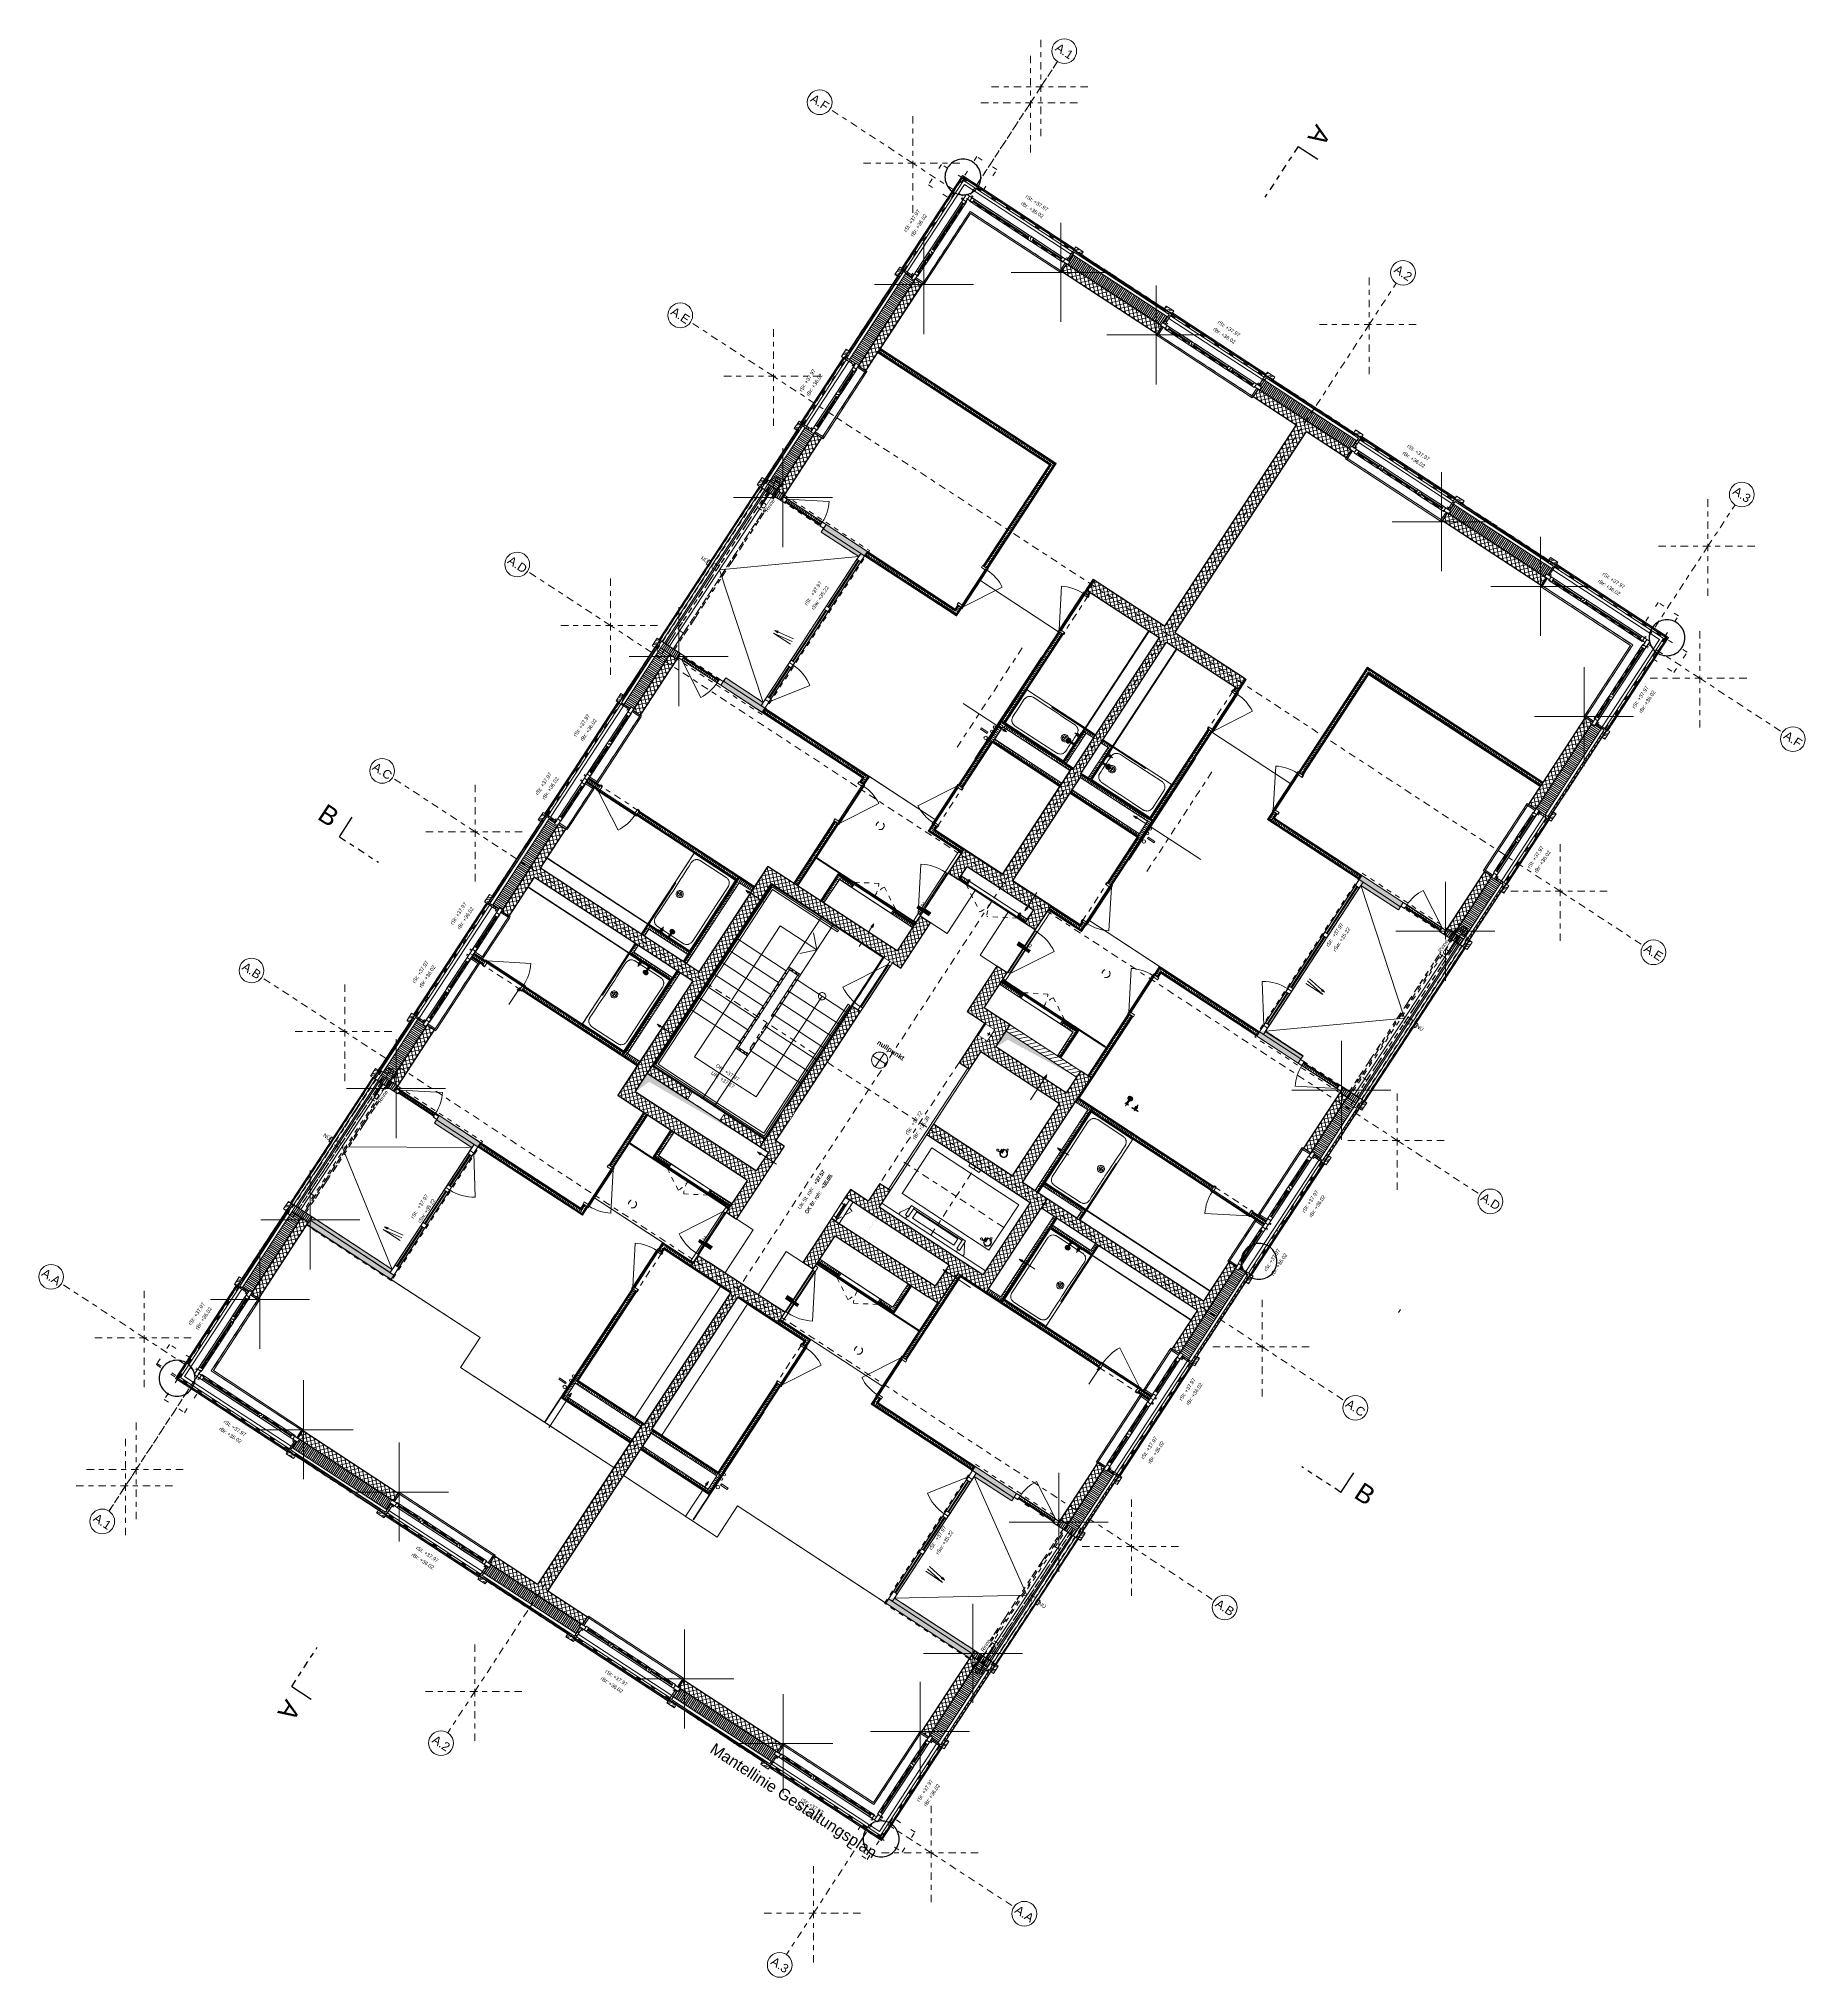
# Model space of a CAD drawing. Header units: metres. Extents: x 2696278.3 to 2696314, y 1245153.2 to 1245192.4.
import ezdxf

# ---------------------------------------------------------------- set-up
doc = ezdxf.new("R2010")
doc.units = ezdxf.units.M
doc.set_wipeout_variables(frame=1)
doc.header["$PDMODE"] = 2
doc.header["$PDSIZE"] = -2
for name, pattern in [('000_hbf_Punkt 0.5mm', [0.25, 0, -0.25]), ('000_hbf_Strich 2_1mm', [0.15, 0.1, -0.05]), ('000_hbf_Strich 2_1mm (Mstb.)', [0.03, 0.02, -0.01]), ('000_hbf_Strich 3_1mm Kanten', [0.2, 0.15, -0.05]), ('000_hbf_Strichpunkt 3_1_1mm Achsen', [0.25, 0.15, -0.05, 0, -0.05]), ('190_Strich 2_1mm', [0.15, 0.1, -0.05]), ('190_Strichpunkt 3_1_1mm Achsen', [0.25, 0.15, -0.05, 0, -0.05]), ('Punkt 1mm', [0.05, 0, -0.05]), ('Strich 1 für MST 1_100', [0.075, 0.05, -0.025]), ('Strich 1 für MST 1_200', [0.15, 0.1, -0.05]), ('Strich 2_1mm', [0.15, 0.1, -0.05]), ('Strichpunkt 3_1_1mm Achsen', [5, 3, -1, 0, -1]), ('Strichpunkt für MST 1_20', [0.25, 0.15, -0.05, 0, -0.05]), ('Wipeout_Contour', [10000, 0, -10000])]:
    doc.linetypes.add(name, pattern=pattern)
for name, color, linetype in [('0 Schichttrennlinien', 7, 'Continuous'), ('00_kosmetik 2D-pläne.HBF Schichttrennlinien', 7, 'Continuous'), ('010 Fenster', 7, 'Continuous'), ('010 Türen', 7, 'Continuous'), ('0_C--------KONSTRUKTION GEBÄUDE.3D', 7, 'Continuous'), ('0_C21_Aussenwandkonstruktion.3D', 7, 'Continuous'), ('0_C21_Aussenwandkonstruktion.3D Bauteilschraffuren', 7, 'Continuous'), ('0_C21_Aussenwandkonstruktion.3D Schichttrennlinien', 7, 'Continuous'), ('0_C22_Innenwandkonstruktion.3D', 7, 'Continuous'), ('0_C22_Innenwandkonstruktion.3D Bauteilschraffuren', 7, 'Continuous'), ('0_C22_Innenwandkonstruktion.3D Schichttrennlinien', 7, 'Continuous'), ('0_C42_Treppe_ Rampe.3D', 7, 'Continuous'), ('0_C43_Balkon.3D', 7, 'Continuous'), ('0_C51_Durchbruch_ Schiltz zu Konstruktion.3D', 7, 'Continuous'), ('0_D80_Wasser-_ Gas-_ Druckluftanlage.3D', 7, 'Continuous'), ('0_D90_Transportanlage.3D', 7, 'Continuous'), ('0_E22_Aussenwärmedämmung.3D', 7, 'Continuous'), ('0_E22_Aussenwärmedämmung.3D Bauteilschraffuren', 7, 'Continuous'), ('0_E23_Fassadenbekleidung.3D', 7, 'Continuous'), ('0_E23_Fassadenbekleidung.3D Bauteilschraffuren', 7, 'Continuous'), ('0_E26_Absturzsicherung.3D', 7, 'Continuous'), ('0_E31_Fenster.3D', 7, 'Continuous'), ('0_E31_Fenster.3D Bauteilschraffuren', 7, 'Continuous'), ('0_E33_Sonnenschutz.3D', 7, 'Continuous'), ('0_E33_Sonnenschutz.3D Bauteilschraffuren', 7, 'Continuous'), ('0_G11_Feststehende Trennwand.3D', 7, 'Continuous'), ('0_G11_Feststehende Trennwand.3D Bauteilschraffuren', 7, 'Continuous'), ('0_G14_Innentür_ Innentor.3D', 7, 'Continuous'), ('0_G20_Bodenbelag.3D', 7, 'Continuous'), ('0_G55_Absturzeinrichtung_ Anprallschutz.3D', 7, 'Continuous'), ('0_I50_Entwässerung', 7, 'Continuous'), ('0_J11_Allgemeines Mobiliar.3D Bauteilschraffuren', 7, 'Continuous'), ('1_B10-------TEXTE_ETIKETTEN.V', 7, 'Continuous'), ('1_D01_Sichtbar_1_50.V', 7, 'Continuous'), ('1_D06_Symbole.V', 7, 'Continuous'), ('1_M01_Achsen.V', 7, 'Continuous'), ('1_M01_Marker-Schnitt.V', 7, 'Continuous'), ('1_R01_Raumstempel.V', 7, 'Continuous'), ('1_R01_Raumstempel.V Kontur', 7, 'Continuous'), ('1_U04_Referenz-Bauperimeter.V', 7, 'Continuous'), ('1_U04_Referenz-Punkte.V', 7, 'Continuous')]:
    doc.layers.add(name, color=color, linetype=linetype)
doc.styles.add('ERSTELLTER_STIL_1', font='arial.ttf')
doc.styles.add('ERSTELLTER_STIL_2', font='arial.ttf')
doc.linetypes.add('000_hbf_Grenze Kultur', pattern='A,0,[2,GD1_ARC_HBF_Grundriss 7OG (Hochhaus)1.Shx,S=0.000396825,R=0,X=0,Y=0],-0.1,0', length=0.1)
pattern_1 = [(281.8, (2696295.28941, 1245171.756836), (0.07341505, 0.0153372), []), (11.8, (2696295.28941, 1245171.756836), (-0.0153372, 0.07341505), [])]
pattern_2 = [(56.8, (2696295.289407, 1245171.756836), (-0.03137866, 0.02053362), [])]
pattern_3 = [(191.8, (2696295.28941, 1245171.756836), (-0.0153372, 0.07341505), []), (281.8, (2696295.28941, 1245171.756836), (0.07341505, 0.0153372), [])]
pattern_4 = [(11.8, (2696295.28941, 1245171.756836), (-0.0153372, 0.07341505), []), (101.8, (2696295.28941, 1245171.756836), (0.07341505, 0.0153372), [])]
pattern_5 = [(11.8, (2696295.28941, 1245171.756836), (-0.0153372, 0.07341505), []), (11.8, (2696295.284294, 1245171.78131), (-0.0153372, 0.07341505), [])]
pattern_6 = [(191.8, (2696295.28941, 1245171.756836), (-0.0153372, 0.07341505), []), (191.8, (2696295.29452, 1245171.732364), (-0.0153372, 0.07341505), [])]
pattern_7 = [(281.8, (2696295.28941, 1245171.756836), (0.07341505, 0.0153372), []), (281.8, (2696295.31388, 1245171.76195), (0.07341505, 0.0153372), [])]
pattern_8 = [(326.8, (2696295.289407, 1245171.756836), (0.02053362, 0.03137866), [])]
pattern_9 = [(101.8, (2696295.28941, 1245171.756836), (0.07341505, 0.0153372), []), (101.8, (2696295.264935, 1245171.75172), (0.07341505, 0.0153372), [])]
pattern_10 = [(236.8, (2696295.289407, 1245171.756836), (0.03137866, -0.02053362), [])]
pattern_11 = [(101.8, (2696295.28941, 1245171.756836), (0.073415, 0.0153372), []), (191.8, (2696295.28941, 1245171.756836), (-0.0153372, 0.073415), [])]
pattern_12 = [(146.8, (2696295.289407, 1245171.756836), (0.02053362, 0.03137866), [])]
pattern_13 = [(236.80003, (2696295.289407, 1245171.756836), (0.03137867, -0.0205336), [])]
pattern_14 = [(236.79997, (2696295.289407, 1245171.756836), (-0.03137865, 0.02053364), [])]
pattern_15 = [(146.80002, (2696295.289407, 1245171.756836), (0.02053361, 0.03137867), [])]
pattern_16 = [(326.79998, (2696295.289407, 1245171.756836), (0.02053363, 0.03137865), [])]
pattern_17 = [(236.8, (2696295.289407, 1245171.756836), (0.03137867, -0.0205336), [])]
pattern_18 = [(236.8, (2696295.289407, 1245171.756836), (-0.03137865, 0.02053364), [])]
pattern_19 = [(101.8, (2696295.28941, 1245171.756836), (0.07341505, 0.0153372), []), (191.8, (2696295.28941, 1245171.756836), (-0.0153372, 0.07341505), [])]
pattern_20 = [(191.8, (2696295.28941, 1245171.756836), (-0.0153372, 0.07341505), []), (191.8, (2696295.29452, 1245171.732364), (-0.0153372, 0.07341505), [])]
pattern_21 = [(11.8, (2696295.28941, 1245171.756836), (-0.01533723, 0.07341505), []), (11.8, (2696295.284294, 1245171.78131), (-0.01533723, 0.07341505), [])]
pattern_22 = [(11.8, (2696295.28941, 1245171.756836), (-0.01533723, 0.07341505), []), (11.8, (2696295.284294, 1245171.78131), (-0.01533723, 0.07341505), [])]
pattern_23 = [(191.8, (2696295.28941, 1245171.756836), (-0.01533723, 0.07341505), []), (191.8, (2696295.29452, 1245171.732364), (-0.01533723, 0.07341505), [])]
pattern_24 = [(11.8, (2696295.28941, 1245171.756836), (-0.01533718, 0.07341506), []), (11.8, (2696295.284294, 1245171.78131), (-0.01533718, 0.07341506), [])]
pattern_25 = [(281.8, (2696295.289407, 1245171.756836), (0.03670753, 0.0076686), [])]
pattern_26 = [(101.8, (2696295.289407, 1245171.756836), (0.03670753, 0.0076686), [])]
pattern_27 = [(191.8, (2696295.28941, 1245171.75684), (-0.025562, 0.1223584), []), (191.8, (2696295.29452, 1245171.73236), (-0.025562, 0.1223584), []), (191.8, (2696295.29963, 1245171.70789), (-0.025562, 0.1223584), [])]
pattern_28 = [(11.8, (2696295.28941, 1245171.75684), (-0.025562, 0.1223584), []), (11.8, (2696295.2843, 1245171.78131), (-0.025562, 0.1223584), []), (11.8, (2696295.27918, 1245171.80578), (-0.025562, 0.1223584), [])]
pattern_29 = [(236.80006, (2696295.289407, 1245171.756836), (0.03137868, -0.0205336), [])]
pattern_30 = [(236.79994, (2696295.289407, 1245171.756836), (-0.03137864, 0.02053365), [])]
pattern_31 = [(56.79997, (2696295.289407, 1245171.756836), (-0.03137865, 0.02053364), [])]
pattern_32 = [(326.7996, (2696295.289407, 1245171.756836), (0.02053384, 0.03137852), [])]
pattern_33 = [(146.8, (2696295.289407, 1245171.756836), (0.02053364, 0.03137865), [])]
pattern_34 = [(326.8, (2696295.289407, 1245171.756836), (0.008213449, 0.012551464), [])]
pattern_35 = [(56.7999, (2696295.289407, 1245171.756836), (-0.0313786, 0.0205337), [])]

msp = doc.modelspace()

# ---------------------------------------------------------------- hatches: boundary and pattern name
at = {"linetype": 'Continuous', "lineweight": 13}
for points in [[(2696290.845, 1245174.367), (2696290.882, 1245174.343), (2696290.898, 1245174.368), (2696290.862, 1245174.392)], [(2696290.863, 1245174.391), (2696290.897, 1245174.369), (2696290.902, 1245174.378), (2696290.869, 1245174.4)], [(2696290.904, 1245174.377), (2696290.867, 1245174.401), (2696290.873, 1245174.409), (2696290.91, 1245174.385)], [(2696290.895, 1245174.419), (2696290.91, 1245174.409, -0.343514), (2696290.914, 1245174.397), (2696290.91, 1245174.385), (2696290.873, 1245174.409), (2696290.882, 1245174.418, -0.343514)], [(2696291.056, 1245174.216), (2696290.994, 1245174.257), (2696290.998, 1245174.264), (2696291.018, 1245174.25), (2696291.051, 1245174.3), (2696291.073, 1245174.286), (2696291.04, 1245174.236), (2696291.061, 1245174.223)], [(2696300.247, 1245170.886), (2696300.31, 1245170.845), (2696300.314, 1245170.851), (2696300.294, 1245170.865), (2696300.326, 1245170.915), (2696300.305, 1245170.929), (2696300.272, 1245170.879), (2696300.251, 1245170.892)], [(2696300.316, 1245170.922), (2696300.318, 1245170.921), (2696300.32, 1245170.92), (2696300.324, 1245170.92), (2696300.326, 1245170.92), (2696300.329, 1245170.922), (2696300.331, 1245170.923), (2696300.346, 1245170.939), (2696300.351, 1245170.938), (2696300.362, 1245170.936), (2696300.372, 1245170.936), (2696300.377, 1245170.936), (2696300.384, 1245170.939), (2696300.388, 1245170.942), (2696300.39, 1245170.945), (2696300.398, 1245170.957), (2696300.4, 1245170.96), (2696300.401, 1245170.963), (2696300.403, 1245170.969), (2696300.403, 1245170.976), (2696300.402, 1245170.981), (2696300.398, 1245170.99), (2696300.395, 1245170.996), (2696300.392, 1245171.001), (2696300.385, 1245171.008), (2696300.38, 1245171.011), (2696300.374, 1245171.016), (2696300.366, 1245171.02), (2696300.36, 1245171.022), (2696300.353, 1245171.024), (2696300.348, 1245171.025), (2696300.338, 1245171.026), (2696300.332, 1245171.024), (2696300.325, 1245171.022), (2696300.321, 1245171.019), (2696300.318, 1245171.016), (2696300.316, 1245171.013), (2696300.308, 1245171.001), (2696300.305, 1245170.995), (2696300.304, 1245170.99), (2696300.304, 1245170.984), (2696300.306, 1245170.977), (2696300.309, 1245170.97), (2696300.314, 1245170.962), (2696300.319, 1245170.956), (2696300.311, 1245170.937), (2696300.31, 1245170.932), (2696300.311, 1245170.927), (2696300.315, 1245170.922)], [(2696300.455, 1245170.81), (2696300.492, 1245170.786), (2696300.498, 1245170.795), (2696300.461, 1245170.819)], [(2696300.498, 1245170.819), (2696300.482, 1245170.829, 0.343514), (2696300.47, 1245170.828), (2696300.461, 1245170.819), (2696300.498, 1245170.795), (2696300.502, 1245170.807, 0.343514)], [(2696300.393, 1245170.803), (2696300.387, 1245170.794), (2696300.505, 1245170.718), (2696300.51, 1245170.727)], [(2696300.47, 1245170.753), (2696300.433, 1245170.777), (2696300.45, 1245170.802), (2696300.486, 1245170.778)], [(2696300.485, 1245170.779), (2696300.451, 1245170.801), (2696300.457, 1245170.809), (2696300.49, 1245170.787)], [(2696299.131, 1245168.101), (2696299.194, 1245168.06), (2696299.19, 1245168.053), (2696299.169, 1245168.067), (2696299.136, 1245168.017), (2696299.114, 1245168.031), (2696299.147, 1245168.081), (2696299.127, 1245168.094)], [(2696299.293, 1245167.898), (2696299.278, 1245167.908, -0.343514), (2696299.274, 1245167.92), (2696299.278, 1245167.932), (2696299.314, 1245167.908), (2696299.305, 1245167.899, -0.343514)], [(2696299.284, 1245167.94), (2696299.32, 1245167.916), (2696299.314, 1245167.908), (2696299.278, 1245167.932)], [(2696299.324, 1245167.926), (2696299.291, 1245167.948), (2696299.285, 1245167.939), (2696299.319, 1245167.917)], [(2696299.342, 1245167.95), (2696299.306, 1245167.974), (2696299.289, 1245167.949), (2696299.326, 1245167.925)]]:
    msp.add_hatch(color=255, dxfattribs=at).paths.add_polyline_path(points)
at = {"linetype": 'Continuous', "lineweight": 0}
for points in [[(2696291.051, 1245174.363), (2696291.051, 1245174.364), (2696291.051, 1245174.364), (2696291.051, 1245174.365), (2696291.051, 1245174.365), (2696291.051, 1245174.366), (2696291.051, 1245174.366), (2696291.052, 1245174.367), (2696291.052, 1245174.367), (2696291.052, 1245174.368), (2696291.052, 1245174.369), (2696291.052, 1245174.369), (2696291.053, 1245174.37), (2696291.053, 1245174.37), (2696291.053, 1245174.371), (2696291.053, 1245174.371, 0.097309)], [(2696300.384, 1245170.94), (2696300.385, 1245170.94), (2696300.385, 1245170.94), (2696300.385, 1245170.94), (2696300.386, 1245170.941), (2696300.386, 1245170.941), (2696300.387, 1245170.941), (2696300.387, 1245170.942), (2696300.388, 1245170.942), (2696300.388, 1245170.943), (2696300.389, 1245170.943), (2696300.389, 1245170.943), (2696300.389, 1245170.944), (2696300.39, 1245170.944), (2696300.39, 1245170.945), (2696300.39, 1245170.945, -0.097309)], [(2696299.137, 1245167.954), (2696299.137, 1245167.953), (2696299.137, 1245167.953), (2696299.136, 1245167.952), (2696299.136, 1245167.952), (2696299.136, 1245167.951), (2696299.136, 1245167.951), (2696299.136, 1245167.95), (2696299.136, 1245167.949), (2696299.136, 1245167.949), (2696299.135, 1245167.948), (2696299.135, 1245167.948), (2696299.135, 1245167.947), (2696299.135, 1245167.947), (2696299.134, 1245167.946), (2696299.134, 1245167.946, 0.097309)]]:
    msp.add_hatch(color=255, dxfattribs=at).paths.add_polyline_path(points)
at = {"layer": '0_C21_Aussenwandkonstruktion.3D Bauteilschraffuren', "linetype": 'Continuous', "lineweight": 0, "true_color": 0xffffff}
for points in [[(2696294.149, 1245182.49), (2696294.985, 1245181.944), (2696295.041, 1245182.03), (2696294.206, 1245182.576)], [(2696294.107, 1245182.425), (2696294.865, 1245181.929), (2696294.985, 1245181.944), (2696294.149, 1245182.49)], [(2696292.137, 1245179.415), (2696292.972, 1245178.869), (2696292.938, 1245178.984), (2696292.18, 1245179.48)], [(2696305.87, 1245174.943), (2696305.035, 1245175.489), (2696304.979, 1245175.404), (2696305.814, 1245174.857)], [(2696305.814, 1245174.857), (2696304.979, 1245175.404), (2696305.013, 1245175.288), (2696305.772, 1245174.792)], [(2696303.844, 1245171.847), (2696303.086, 1245172.343), (2696302.967, 1245172.329), (2696303.802, 1245171.782)], [(2696286.293, 1245170.485), (2696287.051, 1245169.989), (2696287.094, 1245170.054), (2696286.336, 1245170.55)], [(2696286.336, 1245170.55), (2696287.171, 1245170.003), (2696287.227, 1245170.089), (2696286.392, 1245170.635)], [(2696298, 1245162.917), (2696297.242, 1245163.413), (2696297.2, 1245163.348), (2696297.958, 1245162.852)]]:
    msp.add_hatch(color=7, dxfattribs=at).paths.add_polyline_path(points)
at = {"layer": '0_E22_Aussenwärmedämmung.3D Bauteilschraffuren', "linetype": 'Continuous', "lineweight": 0, "true_color": 0xffffff}
msp.add_hatch(color=7, dxfattribs=at).paths.add_polyline_path([(2696297.165, 1245163.463), (2696298, 1245162.917), (2696298.056, 1245163.002), (2696297.221, 1245163.549)])
at = {"layer": '0_J11_Allgemeines Mobiliar.3D Bauteilschraffuren', "linetype": 'Continuous', "lineweight": 18}
for points in [[(2696291.501, 1245171.116), (2696291.49, 1245171.1), (2696291.491, 1245171.099), (2696291.502, 1245171.115)], [(2696291.529, 1245171.098), (2696291.519, 1245171.081), (2696291.52, 1245171.08), (2696291.531, 1245171.097)], [(2696291.558, 1245171.079), (2696291.547, 1245171.062), (2696291.549, 1245171.061), (2696291.56, 1245171.078)], [(2696291.587, 1245171.06), (2696291.576, 1245171.043), (2696291.578, 1245171.042), (2696291.589, 1245171.059)], [(2696291.616, 1245171.041), (2696291.605, 1245171.024), (2696291.606, 1245171.023), (2696291.617, 1245171.04)], [(2696291.644, 1245171.022), (2696291.634, 1245171.006), (2696291.635, 1245171.005), (2696291.646, 1245171.021)], [(2696291.673, 1245171.004), (2696291.662, 1245170.987), (2696291.664, 1245170.986), (2696291.675, 1245171.003)], [(2696291.702, 1245170.985), (2696291.691, 1245170.968), (2696291.693, 1245170.967), (2696291.704, 1245170.984)], [(2696291.731, 1245170.966), (2696291.72, 1245170.949), (2696291.721, 1245170.948), (2696291.732, 1245170.965)], [(2696291.759, 1245170.947), (2696291.748, 1245170.93), (2696291.75, 1245170.929), (2696291.761, 1245170.946)], [(2696291.788, 1245170.928), (2696291.777, 1245170.912), (2696291.779, 1245170.911), (2696291.79, 1245170.927)], [(2696291.817, 1245170.91), (2696291.806, 1245170.893), (2696291.808, 1245170.892), (2696291.819, 1245170.908)], [(2696291.846, 1245170.891), (2696291.835, 1245170.874), (2696291.836, 1245170.873), (2696291.847, 1245170.89)], [(2696291.874, 1245170.872), (2696291.863, 1245170.855), (2696291.865, 1245170.854), (2696291.876, 1245170.871)], [(2696291.903, 1245170.853), (2696291.892, 1245170.836), (2696291.894, 1245170.835), (2696291.905, 1245170.852)], [(2696291.932, 1245170.834), (2696291.921, 1245170.818), (2696291.923, 1245170.817), (2696291.934, 1245170.833)], [(2696291.961, 1245170.816), (2696291.95, 1245170.799), (2696291.951, 1245170.798), (2696291.962, 1245170.814)], [(2696291.989, 1245170.797), (2696291.978, 1245170.78), (2696291.98, 1245170.779), (2696291.991, 1245170.796)], [(2696292.018, 1245170.778), (2696292.007, 1245170.761), (2696292.009, 1245170.76), (2696292.02, 1245170.777)], [(2696292.047, 1245170.759), (2696292.036, 1245170.742), (2696292.038, 1245170.741), (2696292.049, 1245170.758)], [(2696292.076, 1245170.74), (2696292.065, 1245170.724), (2696292.066, 1245170.722), (2696292.077, 1245170.739)], [(2696292.104, 1245170.722), (2696292.093, 1245170.705), (2696292.095, 1245170.704), (2696292.106, 1245170.72)], [(2696292.133, 1245170.703), (2696292.122, 1245170.686), (2696292.124, 1245170.685), (2696292.135, 1245170.702)], [(2696292.162, 1245170.684), (2696292.151, 1245170.667), (2696292.153, 1245170.666), (2696292.163, 1245170.683)], [(2696294.971, 1245168.166), (2696294.954, 1245168.177), (2696294.953, 1245168.175), (2696294.97, 1245168.164)]]:
    msp.add_hatch(color=252, dxfattribs=at).paths.add_polyline_path(points)
at = {"layer": '1_D06_Symbole.V', "linetype": 'Continuous', "lineweight": 0, "true_color": 0xd5d5d5}
for points in [[(2696298.085, 1245174.131), (2696298.21, 1245174.049), (2696298.2, 1245174.033), (2696298.325, 1245173.95), (2696298.303, 1245173.917), (2696298.052, 1245174.081)], [(2696293.408, 1245166.985), (2696293.534, 1245166.902), (2696293.523, 1245166.886), (2696293.648, 1245166.804), (2696293.626, 1245166.77), (2696293.375, 1245166.934)]]:
    msp.add_hatch(color=254, dxfattribs=at).paths.add_polyline_path(points)
at = {"layer": '1_D06_Symbole.V', "linetype": 'Continuous', "lineweight": 0, "true_color": 0xffffff}
for points in [[(2696298.221, 1245174.066), (2696298.21, 1245174.049), (2696298.085, 1245174.131), (2696298.096, 1245174.148)], [(2696298.21, 1245174.049), (2696298.336, 1245173.967), (2696298.325, 1245173.95), (2696298.2, 1245174.033)], [(2696291.787, 1245168.069), (2696291.776, 1245168.052), (2696291.902, 1245167.97), (2696291.913, 1245167.987)], [(2696293.545, 1245166.919), (2696293.534, 1245166.902), (2696293.408, 1245166.985), (2696293.419, 1245167.001)], [(2696293.534, 1245166.902), (2696293.659, 1245166.82), (2696293.648, 1245166.804), (2696293.523, 1245166.886)]]:
    msp.add_hatch(color=7, dxfattribs=at).paths.add_polyline_path(points)
at = {"layer": '1_R01_Raumstempel.V', "linetype": 'Continuous', "lineweight": 0, "true_color": 0x000000}
msp.add_hatch(color=18, dxfattribs=at).paths.add_polyline_path([(2696288.026, 1245173.225), (2696287.968, 1245173.173), (2696288.002, 1245173.151)])

# ---------------------------------------------------------------- linework, layer by layer
at = {"color": 7, "linetype": 'Continuous', "lineweight": 13}
for p, q in [((2696291.052, 1245174.367), (2696291.051, 1245174.366)), ((2696291.051, 1245174.366), (2696291.051, 1245174.366)), ((2696291.051, 1245174.366), (2696291.051, 1245174.365)), ((2696291.051, 1245174.365), (2696291.051, 1245174.365)), ((2696291.051, 1245174.365), (2696291.051, 1245174.364)), ((2696291.051, 1245174.364), (2696291.051, 1245174.364)), ((2696291.051, 1245174.364), (2696291.051, 1245174.363)), ((2696291.051, 1245174.363), (2696291.051, 1245174.362)), ((2696291.051, 1245174.362), (2696291.051, 1245174.362)), ((2696291.051, 1245174.362), (2696291.051, 1245174.361)), ((2696291.051, 1245174.361), (2696291.051, 1245174.361)), ((2696291.051, 1245174.361), (2696291.051, 1245174.36)), ((2696291.051, 1245174.36), (2696291.051, 1245174.359)), ((2696291.051, 1245174.359), (2696291.051, 1245174.359)), ((2696291.051, 1245174.359), (2696291.051, 1245174.358)), ((2696291.051, 1245174.358), (2696291.051, 1245174.358)), ((2696291.051, 1245174.358), (2696291.051, 1245174.357)), ((2696291.051, 1245174.357), (2696291.051, 1245174.356)), ((2696291.051, 1245174.356), (2696291.051, 1245174.356)), ((2696291.051, 1245174.356), (2696291.051, 1245174.355)), ((2696291.051, 1245174.355), (2696291.051, 1245174.355)), ((2696291.053, 1245174.37), (2696291.052, 1245174.369)), ((2696291.052, 1245174.369), (2696291.052, 1245174.369)), ((2696291.052, 1245174.369), (2696291.052, 1245174.368)), ((2696291.052, 1245174.368), (2696291.052, 1245174.367)), ((2696291.052, 1245174.367), (2696291.052, 1245174.367)), ((2696291.054, 1245174.372), (2696291.053, 1245174.371)), ((2696291.053, 1245174.371), (2696291.053, 1245174.371)), ((2696291.053, 1245174.371), (2696291.053, 1245174.37)), ((2696291.053, 1245174.37), (2696291.053, 1245174.37)), ((2696291.06, 1245174.382), (2696291.054, 1245174.372)), ((2696291.055, 1245174.373), (2696291.054, 1245174.372)), ((2696291.054, 1245174.372), (2696291.054, 1245174.372)), ((2696291.054, 1245174.372), (2696291.054, 1245174.372)), ((2696291.056, 1245174.374), (2696291.055, 1245174.374)), ((2696291.055, 1245174.374), (2696291.055, 1245174.373)), ((2696291.055, 1245174.373), (2696291.055, 1245174.373)), ((2696291.057, 1245174.376), (2696291.056, 1245174.375)), ((2696291.056, 1245174.375), (2696291.056, 1245174.375)), ((2696291.056, 1245174.375), (2696291.056, 1245174.374)), ((2696291.058, 1245174.377), (2696291.057, 1245174.376)), ((2696291.057, 1245174.376), (2696291.057, 1245174.376)), ((2696291.057, 1245174.376), (2696291.057, 1245174.376)), ((2696291.059, 1245174.377), (2696291.058, 1245174.377)), ((2696291.058, 1245174.377), (2696291.058, 1245174.377)), ((2696291.06, 1245174.378), (2696291.059, 1245174.378)), ((2696291.059, 1245174.378), (2696291.059, 1245174.377)), ((2696291.061, 1245174.382), (2696291.06, 1245174.382)), ((2696291.061, 1245174.379), (2696291.06, 1245174.379)), ((2696291.06, 1245174.379), (2696291.06, 1245174.378)), ((2696291.06, 1245174.378), (2696291.06, 1245174.378)), ((2696291.062, 1245174.384), (2696291.061, 1245174.383)), ((2696291.061, 1245174.383), (2696291.061, 1245174.383)), ((2696291.061, 1245174.383), (2696291.061, 1245174.382)), ((2696291.062, 1245174.38), (2696291.061, 1245174.379)), ((2696291.061, 1245174.379), (2696291.061, 1245174.379)), ((2696291.063, 1245174.385), (2696291.062, 1245174.385)), ((2696291.062, 1245174.385), (2696291.062, 1245174.384)), ((2696291.062, 1245174.384), (2696291.062, 1245174.384)), ((2696291.063, 1245174.38), (2696291.062, 1245174.38)), ((2696291.064, 1245174.386), (2696291.063, 1245174.386)), ((2696291.063, 1245174.386), (2696291.063, 1245174.385)), ((2696291.063, 1245174.385), (2696291.063, 1245174.385)), ((2696291.064, 1245174.381), (2696291.063, 1245174.38)), ((2696291.063, 1245174.38), (2696291.063, 1245174.38)), ((2696291.065, 1245174.387), (2696291.064, 1245174.387)), ((2696291.064, 1245174.387), (2696291.064, 1245174.386)), ((2696291.065, 1245174.381), (2696291.064, 1245174.381)), ((2696291.064, 1245174.381), (2696291.064, 1245174.381)), ((2696291.066, 1245174.388), (2696291.065, 1245174.387)), ((2696291.066, 1245174.388), (2696291.065, 1245174.388)), ((2696291.065, 1245174.388), (2696291.065, 1245174.387)), ((2696291.065, 1245174.387), (2696291.065, 1245174.387)), ((2696291.066, 1245174.381), (2696291.065, 1245174.381)), ((2696291.065, 1245174.381), (2696291.065, 1245174.381)), ((2696291.067, 1245174.389), (2696291.066, 1245174.388)), ((2696291.067, 1245174.389), (2696291.066, 1245174.389)), ((2696291.066, 1245174.389), (2696291.066, 1245174.388)), ((2696291.066, 1245174.388), (2696291.066, 1245174.388)), ((2696291.067, 1245174.382), (2696291.066, 1245174.382)), ((2696291.066, 1245174.382), (2696291.066, 1245174.381)), ((2696291.068, 1245174.39), (2696291.067, 1245174.39)), ((2696291.067, 1245174.39), (2696291.067, 1245174.389)), ((2696291.068, 1245174.389), (2696291.067, 1245174.389)), ((2696291.067, 1245174.389), (2696291.067, 1245174.389)), ((2696291.068, 1245174.382), (2696291.067, 1245174.382)), ((2696291.069, 1245174.391), (2696291.068, 1245174.391)), ((2696291.068, 1245174.391), (2696291.068, 1245174.39)), ((2696291.069, 1245174.39), (2696291.068, 1245174.39)), ((2696291.068, 1245174.39), (2696291.068, 1245174.389)), ((2696291.069, 1245174.382), (2696291.068, 1245174.382)), ((2696291.068, 1245174.382), (2696291.068, 1245174.382)), ((2696291.07, 1245174.392), (2696291.069, 1245174.391)), ((2696291.07, 1245174.39), (2696291.069, 1245174.39)), ((2696291.069, 1245174.39), (2696291.069, 1245174.39)), ((2696291.069, 1245174.383), (2696291.069, 1245174.382)), ((2696291.071, 1245174.392), (2696291.07, 1245174.392)), ((2696291.07, 1245174.392), (2696291.07, 1245174.392)), ((2696291.071, 1245174.391), (2696291.07, 1245174.39)), ((2696291.072, 1245174.393), (2696291.071, 1245174.392)), ((2696291.072, 1245174.391), (2696291.071, 1245174.391)), ((2696291.071, 1245174.391), (2696291.071, 1245174.391)), ((2696291.073, 1245174.394), (2696291.072, 1245174.393)), ((2696291.073, 1245174.392), (2696291.072, 1245174.391)), ((2696291.072, 1245174.391), (2696291.072, 1245174.391)), ((2696291.074, 1245174.394), (2696291.073, 1245174.394)), ((2696291.074, 1245174.392), (2696291.073, 1245174.392)), ((2696291.073, 1245174.392), (2696291.073, 1245174.392)), ((2696291.075, 1245174.394), (2696291.074, 1245174.394)), ((2696291.075, 1245174.392), (2696291.074, 1245174.392)), ((2696291.076, 1245174.395), (2696291.075, 1245174.395)), ((2696291.075, 1245174.395), (2696291.075, 1245174.394)), ((2696291.076, 1245174.392), (2696291.075, 1245174.392)), ((2696291.075, 1245174.392), (2696291.075, 1245174.392)), ((2696291.077, 1245174.395), (2696291.076, 1245174.395)), ((2696291.078, 1245174.396), (2696291.077, 1245174.395)), ((2696291.097, 1245174.381), (2696291.095, 1245174.381)), ((2696291.099, 1245174.38), (2696291.097, 1245174.381)), ((2696291.101, 1245174.379), (2696291.099, 1245174.38)), ((2696291.101, 1245174.391), (2696291.103, 1245174.39)), ((2696291.101, 1245174.391), (2696291.103, 1245174.391)), ((2696291.104, 1245174.378), (2696291.101, 1245174.379)), ((2696291.103, 1245174.391), (2696291.104, 1245174.39)), ((2696291.103, 1245174.39), (2696291.106, 1245174.389)), ((2696291.104, 1245174.395), (2696291.106, 1245174.394)), ((2696291.104, 1245174.39), (2696291.106, 1245174.39)), ((2696291.106, 1245174.377), (2696291.104, 1245174.378)), ((2696291.106, 1245174.394), (2696291.108, 1245174.393)), ((2696291.106, 1245174.39), (2696291.107, 1245174.389)), ((2696291.106, 1245174.389), (2696291.108, 1245174.389)), ((2696291.108, 1245174.376), (2696291.106, 1245174.377)), ((2696291.107, 1245174.389), (2696291.108, 1245174.389)), ((2696291.108, 1245174.393), (2696291.11, 1245174.392)), ((2696291.108, 1245174.389), (2696291.11, 1245174.388)), ((2696291.108, 1245174.389), (2696291.11, 1245174.388)), ((2696291.11, 1245174.375), (2696291.108, 1245174.376)), ((2696291.11, 1245174.392), (2696291.113, 1245174.391)), ((2696291.11, 1245174.388), (2696291.112, 1245174.387)), ((2696291.11, 1245174.388), (2696291.111, 1245174.387)), ((2696291.112, 1245174.374), (2696291.11, 1245174.375)), ((2696291.111, 1245174.387), (2696291.112, 1245174.387)), ((2696291.112, 1245174.387), (2696291.114, 1245174.386)), ((2696291.112, 1245174.387), (2696291.113, 1245174.386)), ((2696291.114, 1245174.372), (2696291.112, 1245174.374)), ((2696291.113, 1245174.391), (2696291.115, 1245174.39)), ((2696291.113, 1245174.386), (2696291.115, 1245174.385)), ((2696291.114, 1245174.386), (2696291.116, 1245174.385)), ((2696291.115, 1245174.371), (2696291.114, 1245174.372)), ((2696291.115, 1245174.39), (2696291.117, 1245174.389)), ((2696291.115, 1245174.385), (2696291.116, 1245174.385)), ((2696291.117, 1245174.37), (2696291.115, 1245174.371)), ((2696291.116, 1245174.385), (2696291.118, 1245174.383)), ((2696291.116, 1245174.385), (2696291.117, 1245174.384)), ((2696291.117, 1245174.389), (2696291.119, 1245174.388)), ((2696291.117, 1245174.384), (2696291.119, 1245174.383)), ((2696291.119, 1245174.369), (2696291.117, 1245174.37)), ((2696291.118, 1245174.383), (2696291.12, 1245174.382)), ((2696291.119, 1245174.388), (2696291.121, 1245174.387)), ((2696291.119, 1245174.383), (2696291.12, 1245174.382)), ((2696291.12, 1245174.368), (2696291.119, 1245174.369)), ((2696291.12, 1245174.382), (2696291.122, 1245174.381)), ((2696291.12, 1245174.382), (2696291.121, 1245174.381)), ((2696291.122, 1245174.367), (2696291.12, 1245174.368)), ((2696291.121, 1245174.387), (2696291.121, 1245174.387)), ((2696291.121, 1245174.387), (2696291.122, 1245174.386)), ((2696291.121, 1245174.381), (2696291.123, 1245174.381)), ((2696291.122, 1245174.386), (2696291.123, 1245174.385)), ((2696291.122, 1245174.381), (2696291.124, 1245174.379)), ((2696291.123, 1245174.365), (2696291.122, 1245174.367)), ((2696291.123, 1245174.385), (2696291.124, 1245174.385)), ((2696291.123, 1245174.381), (2696291.124, 1245174.38)), ((2696291.124, 1245174.364), (2696291.123, 1245174.365)), ((2696291.124, 1245174.385), (2696291.124, 1245174.385)), ((2696291.124, 1245174.385), (2696291.126, 1245174.383)), ((2696291.124, 1245174.38), (2696291.125, 1245174.379)), ((2696291.124, 1245174.379), (2696291.126, 1245174.378)), ((2696291.126, 1245174.363), (2696291.124, 1245174.364)), ((2696291.125, 1245174.379), (2696291.126, 1245174.378)), ((2696291.126, 1245174.383), (2696291.128, 1245174.382)), ((2696291.126, 1245174.378), (2696291.128, 1245174.376)), ((2696291.126, 1245174.378), (2696291.127, 1245174.377)), ((2696291.127, 1245174.361), (2696291.126, 1245174.363)), ((2696291.127, 1245174.377), (2696291.129, 1245174.376)), ((2696291.128, 1245174.36), (2696291.127, 1245174.361)), ((2696291.128, 1245174.382), (2696291.13, 1245174.381)), ((2696291.128, 1245174.376), (2696291.13, 1245174.374)), ((2696291.129, 1245174.359), (2696291.128, 1245174.36)), ((2696291.129, 1245174.376), (2696291.13, 1245174.375)), ((2696291.131, 1245174.357), (2696291.129, 1245174.359)), ((2696291.13, 1245174.381), (2696291.131, 1245174.379)), ((2696291.13, 1245174.375), (2696291.131, 1245174.374)), ((2696291.13, 1245174.374), (2696291.132, 1245174.373)), ((2696291.131, 1245174.379), (2696291.133, 1245174.378)), ((2696291.131, 1245174.374), (2696291.132, 1245174.373)), ((2696291.132, 1245174.356), (2696291.131, 1245174.357)), ((2696291.132, 1245174.373), (2696291.134, 1245174.371)), ((2696291.132, 1245174.373), (2696291.133, 1245174.372)), ((2696291.133, 1245174.354), (2696291.132, 1245174.356)), ((2696291.133, 1245174.378), (2696291.134, 1245174.376)), ((2696291.133, 1245174.372), (2696291.134, 1245174.371)), ((2696291.134, 1245174.353), (2696291.133, 1245174.354)), ((2696291.134, 1245174.376), (2696291.136, 1245174.375)), ((2696291.134, 1245174.371), (2696291.134, 1245174.37)), ((2696291.134, 1245174.371), (2696291.135, 1245174.37)), ((2696291.134, 1245174.37), (2696291.135, 1245174.369)), ((2696291.135, 1245174.352), (2696291.134, 1245174.353)), ((2696291.135, 1245174.37), (2696291.136, 1245174.369)), ((2696291.135, 1245174.369), (2696291.136, 1245174.368)), ((2696291.136, 1245174.35), (2696291.135, 1245174.352)), ((2696291.136, 1245174.375), (2696291.137, 1245174.373)), ((2696291.136, 1245174.369), (2696291.137, 1245174.367)), ((2696291.136, 1245174.368), (2696291.137, 1245174.367)), ((2696291.136, 1245174.349), (2696291.136, 1245174.35)), ((2696291.137, 1245174.347), (2696291.136, 1245174.349)), ((2696291.137, 1245174.373), (2696291.139, 1245174.371)), ((2696291.137, 1245174.367), (2696291.137, 1245174.367)), ((2696291.137, 1245174.367), (2696291.138, 1245174.366)), ((2696291.137, 1245174.367), (2696291.138, 1245174.366)), ((2696291.138, 1245174.346), (2696291.137, 1245174.347)), ((2696291.138, 1245174.366), (2696291.139, 1245174.365)), ((2696291.138, 1245174.366), (2696291.139, 1245174.365)), ((2696291.139, 1245174.344), (2696291.138, 1245174.346)), ((2696291.139, 1245174.371), (2696291.14, 1245174.37)), ((2696291.139, 1245174.365), (2696291.14, 1245174.364)), ((2696291.139, 1245174.365), (2696291.139, 1245174.364)), ((2696291.139, 1245174.343), (2696291.139, 1245174.344)), ((2696291.139, 1245174.342), (2696291.139, 1245174.343)), ((2696291.139, 1245174.343), (2696291.139, 1245174.343)), ((2696291.14, 1245174.341), (2696291.139, 1245174.342)), ((2696291.14, 1245174.37), (2696291.141, 1245174.368)), ((2696291.14, 1245174.364), (2696291.14, 1245174.363)), ((2696291.14, 1245174.363), (2696291.141, 1245174.362)), ((2696291.14, 1245174.34), (2696291.14, 1245174.341)), ((2696291.141, 1245174.368), (2696291.142, 1245174.367)), ((2696291.141, 1245174.362), (2696291.141, 1245174.361)), ((2696291.141, 1245174.361), (2696291.142, 1245174.36)), ((2696291.142, 1245174.367), (2696291.143, 1245174.366)), ((2696291.142, 1245174.36), (2696291.142, 1245174.359)), ((2696291.142, 1245174.359), (2696291.143, 1245174.358)), ((2696291.143, 1245174.366), (2696291.144, 1245174.365)), ((2696291.143, 1245174.358), (2696291.143, 1245174.357)), ((2696291.143, 1245174.357), (2696291.144, 1245174.356)), ((2696291.144, 1245174.365), (2696291.144, 1245174.364)), ((2696291.144, 1245174.364), (2696291.144, 1245174.364)), ((2696291.144, 1245174.364), (2696291.145, 1245174.362)), ((2696291.144, 1245174.356), (2696291.144, 1245174.355)), ((2696291.144, 1245174.355), (2696291.145, 1245174.354)), ((2696291.145, 1245174.362), (2696291.146, 1245174.361)), ((2696291.145, 1245174.354), (2696291.145, 1245174.354)), ((2696291.145, 1245174.354), (2696291.146, 1245174.353)), ((2696291.146, 1245174.361), (2696291.146, 1245174.36)), ((2696291.146, 1245174.353), (2696291.146, 1245174.352)), ((2696291.146, 1245174.352), (2696291.146, 1245174.351)), ((2696291.146, 1245174.351), (2696291.147, 1245174.35)), ((2696291.051, 1245174.3), (2696291.073, 1245174.286)), ((2696291.056, 1245174.305), (2696291.057, 1245174.306)), ((2696291.056, 1245174.304), (2696291.056, 1245174.305)), ((2696291.056, 1245174.305), (2696291.056, 1245174.305)), ((2696291.056, 1245174.305), (2696291.056, 1245174.305)), ((2696291.056, 1245174.303), (2696291.056, 1245174.304)), ((2696291.056, 1245174.304), (2696291.056, 1245174.304)), ((2696291.056, 1245174.302), (2696291.056, 1245174.303)), ((2696291.056, 1245174.303), (2696291.056, 1245174.303)), ((2696291.056, 1245174.303), (2696291.056, 1245174.303)), ((2696291.056, 1245174.303), (2696291.056, 1245174.303)), ((2696291.056, 1245174.303), (2696291.056, 1245174.303)), ((2696291.056, 1245174.303), (2696291.056, 1245174.303)), ((2696291.057, 1245174.302), (2696291.056, 1245174.302)), ((2696291.056, 1245174.302), (2696291.056, 1245174.302)), ((2696291.056, 1245174.302), (2696291.056, 1245174.302)), ((2696291.066, 1245174.328), (2696291.057, 1245174.309)), ((2696291.057, 1245174.308), (2696291.057, 1245174.309)), ((2696291.057, 1245174.309), (2696291.058, 1245174.309)), ((2696291.057, 1245174.307), (2696291.057, 1245174.308)), ((2696291.057, 1245174.308), (2696291.057, 1245174.308)), ((2696291.057, 1245174.308), (2696291.057, 1245174.308)), ((2696291.057, 1245174.306), (2696291.057, 1245174.307)), ((2696291.057, 1245174.307), (2696291.057, 1245174.307)), ((2696291.057, 1245174.306), (2696291.057, 1245174.306)), ((2696291.057, 1245174.306), (2696291.057, 1245174.306)), ((2696291.057, 1245174.301), (2696291.057, 1245174.302)), ((2696291.057, 1245174.302), (2696291.057, 1245174.302)), ((2696291.057, 1245174.3), (2696291.057, 1245174.301)), ((2696291.057, 1245174.301), (2696291.057, 1245174.301)), ((2696291.057, 1245174.299), (2696291.057, 1245174.3)), ((2696291.057, 1245174.3), (2696291.057, 1245174.3)), ((2696291.057, 1245174.3), (2696291.057, 1245174.3)), ((2696291.057, 1245174.3), (2696291.057, 1245174.3)), ((2696291.058, 1245174.298), (2696291.057, 1245174.299)), ((2696291.057, 1245174.299), (2696291.057, 1245174.299)), ((2696291.057, 1245174.299), (2696291.057, 1245174.299)), ((2696291.058, 1245174.309), (2696291.058, 1245174.309)), ((2696291.058, 1245174.297), (2696291.058, 1245174.298)), ((2696291.058, 1245174.298), (2696291.058, 1245174.298)), ((2696291.058, 1245174.298), (2696291.058, 1245174.298)), ((2696291.059, 1245174.297), (2696291.058, 1245174.297)), ((2696291.059, 1245174.296), (2696291.059, 1245174.297)), ((2696291.059, 1245174.297), (2696291.059, 1245174.297)), ((2696291.06, 1245174.296), (2696291.059, 1245174.296)), ((2696291.059, 1245174.296), (2696291.059, 1245174.296)), ((2696291.06, 1245174.295), (2696291.06, 1245174.296)), ((2696291.061, 1245174.294), (2696291.06, 1245174.295)), ((2696291.06, 1245174.295), (2696291.06, 1245174.295)), ((2696291.06, 1245174.295), (2696291.06, 1245174.295)), ((2696291.062, 1245174.294), (2696291.061, 1245174.294)), ((2696291.061, 1245174.294), (2696291.061, 1245174.294)), ((2696291.061, 1245174.294), (2696291.061, 1245174.294)), ((2696291.064, 1245174.33), (2696291.062, 1245174.332)), ((2696291.062, 1245174.293), (2696291.062, 1245174.294)), ((2696291.063, 1245174.293), (2696291.062, 1245174.293)), ((2696291.064, 1245174.292), (2696291.063, 1245174.293)), ((2696291.063, 1245174.293), (2696291.063, 1245174.293)), ((2696291.063, 1245174.293), (2696291.063, 1245174.293)), ((2696291.065, 1245174.328), (2696291.064, 1245174.33)), ((2696291.065, 1245174.292), (2696291.064, 1245174.292)), ((2696291.064, 1245174.292), (2696291.064, 1245174.292)), ((2696291.067, 1245174.327), (2696291.065, 1245174.328)), ((2696291.066, 1245174.292), (2696291.065, 1245174.292)), ((2696291.065, 1245174.292), (2696291.065, 1245174.292)), ((2696291.065, 1245174.292), (2696291.065, 1245174.292)), ((2696291.067, 1245174.291), (2696291.066, 1245174.292)), ((2696291.066, 1245174.292), (2696291.066, 1245174.292)), ((2696291.069, 1245174.325), (2696291.067, 1245174.327)), ((2696291.068, 1245174.291), (2696291.067, 1245174.291)), ((2696291.067, 1245174.291), (2696291.067, 1245174.291)), ((2696291.067, 1245174.291), (2696291.067, 1245174.291)), ((2696291.068, 1245174.291), (2696291.069, 1245174.291)), ((2696291.068, 1245174.291), (2696291.068, 1245174.291)), ((2696291.07, 1245174.324), (2696291.069, 1245174.325)), ((2696291.069, 1245174.291), (2696291.069, 1245174.291)), ((2696291.069, 1245174.291), (2696291.07, 1245174.291)), ((2696291.072, 1245174.322), (2696291.07, 1245174.324)), ((2696291.07, 1245174.291), (2696291.07, 1245174.291)), ((2696291.07, 1245174.291), (2696291.071, 1245174.291)), ((2696291.071, 1245174.291), (2696291.071, 1245174.291)), ((2696291.071, 1245174.291), (2696291.071, 1245174.291)), ((2696291.071, 1245174.291), (2696291.072, 1245174.291)), ((2696291.072, 1245174.322), (2696291.073, 1245174.321)), ((2696291.074, 1245174.321), (2696291.072, 1245174.322)), ((2696291.072, 1245174.291), (2696291.072, 1245174.292)), ((2696291.072, 1245174.292), (2696291.073, 1245174.292)), ((2696291.073, 1245174.321), (2696291.074, 1245174.32)), ((2696291.073, 1245174.292), (2696291.073, 1245174.292)), ((2696291.073, 1245174.292), (2696291.073, 1245174.292)), ((2696291.073, 1245174.292), (2696291.074, 1245174.292)), ((2696291.076, 1245174.319), (2696291.074, 1245174.321)), ((2696291.074, 1245174.32), (2696291.076, 1245174.319)), ((2696291.074, 1245174.292), (2696291.074, 1245174.292)), ((2696291.074, 1245174.292), (2696291.075, 1245174.292)), ((2696291.075, 1245174.292), (2696291.075, 1245174.293)), ((2696291.075, 1245174.293), (2696291.075, 1245174.293)), ((2696291.075, 1245174.293), (2696291.076, 1245174.293)), ((2696291.076, 1245174.319), (2696291.077, 1245174.318)), ((2696291.078, 1245174.318), (2696291.076, 1245174.319)), ((2696291.076, 1245174.293), (2696291.077, 1245174.294)), ((2696291.076, 1245174.293), (2696291.076, 1245174.293)), ((2696291.076, 1245174.293), (2696291.076, 1245174.293)), ((2696291.077, 1245174.318), (2696291.078, 1245174.318)), ((2696291.077, 1245174.294), (2696291.077, 1245174.294)), ((2696291.077, 1245174.294), (2696291.077, 1245174.294)), ((2696291.077, 1245174.294), (2696291.078, 1245174.294)), ((2696291.078, 1245174.318), (2696291.08, 1245174.317)), ((2696291.08, 1245174.316), (2696291.078, 1245174.318)), ((2696291.078, 1245174.295), (2696291.092, 1245174.311)), ((2696291.078, 1245174.294), (2696291.078, 1245174.295)), ((2696291.078, 1245174.295), (2696291.078, 1245174.295)), ((2696291.08, 1245174.317), (2696291.081, 1245174.316)), ((2696291.082, 1245174.315), (2696291.08, 1245174.316)), ((2696291.081, 1245174.316), (2696291.083, 1245174.315)), ((2696291.085, 1245174.314), (2696291.082, 1245174.315)), ((2696291.083, 1245174.315), (2696291.085, 1245174.314)), ((2696291.087, 1245174.313), (2696291.085, 1245174.314)), ((2696291.089, 1245174.312), (2696291.087, 1245174.313)), ((2696291.091, 1245174.311), (2696291.089, 1245174.312)), ((2696291.093, 1245174.31), (2696291.091, 1245174.311)), ((2696291.094, 1245174.31), (2696291.093, 1245174.31)), ((2696291.096, 1245174.309), (2696291.094, 1245174.31)), ((2696291.098, 1245174.309), (2696291.096, 1245174.309)), ((2696291.1, 1245174.308), (2696291.098, 1245174.309)), ((2696291.102, 1245174.308), (2696291.1, 1245174.308)), ((2696291.104, 1245174.307), (2696291.102, 1245174.308)), ((2696291.106, 1245174.307), (2696291.104, 1245174.307)), ((2696291.107, 1245174.307), (2696291.106, 1245174.307)), ((2696291.109, 1245174.307), (2696291.107, 1245174.307)), ((2696291.108, 1245174.307), (2696291.108, 1245174.307)), ((2696291.108, 1245174.307), (2696291.11, 1245174.307)), ((2696291.11, 1245174.307), (2696291.109, 1245174.307)), ((2696291.11, 1245174.307), (2696291.111, 1245174.307)), ((2696291.111, 1245174.307), (2696291.11, 1245174.307)), ((2696291.111, 1245174.307), (2696291.112, 1245174.307)), ((2696291.112, 1245174.307), (2696291.111, 1245174.307)), ((2696291.112, 1245174.307), (2696291.113, 1245174.307)), ((2696291.113, 1245174.307), (2696291.112, 1245174.307)), ((2696291.112, 1245174.307), (2696291.112, 1245174.307)), ((2696291.113, 1245174.307), (2696291.114, 1245174.307)), ((2696291.114, 1245174.307), (2696291.113, 1245174.307)), ((2696291.114, 1245174.307), (2696291.115, 1245174.307)), ((2696291.115, 1245174.307), (2696291.114, 1245174.307)), ((2696291.115, 1245174.307), (2696291.116, 1245174.307)), ((2696291.116, 1245174.307), (2696291.116, 1245174.307)), ((2696291.116, 1245174.307), (2696291.117, 1245174.307)), ((2696291.117, 1245174.307), (2696291.118, 1245174.307)), ((2696291.118, 1245174.307), (2696291.119, 1245174.307)), ((2696291.119, 1245174.307), (2696291.12, 1245174.307)), ((2696291.12, 1245174.307), (2696291.12, 1245174.307)), ((2696291.12, 1245174.307), (2696291.121, 1245174.307)), ((2696291.121, 1245174.307), (2696291.122, 1245174.307)), ((2696291.122, 1245174.307), (2696291.122, 1245174.308)), ((2696291.122, 1245174.308), (2696291.123, 1245174.308)), ((2696291.123, 1245174.308), (2696291.124, 1245174.308)), ((2696291.124, 1245174.308), (2696291.124, 1245174.308)), ((2696291.125, 1245174.308), (2696291.126, 1245174.309)), ((2696291.124, 1245174.308), (2696291.125, 1245174.308)), ((2696291.126, 1245174.309), (2696291.127, 1245174.309)), ((2696291.127, 1245174.309), (2696291.127, 1245174.309)), ((2696291.127, 1245174.309), (2696291.128, 1245174.309)), ((2696291.128, 1245174.309), (2696291.128, 1245174.31)), ((2696291.128, 1245174.31), (2696291.129, 1245174.31)), ((2696291.129, 1245174.31), (2696291.13, 1245174.31)), ((2696291.13, 1245174.31), (2696291.13, 1245174.311)), ((2696291.13, 1245174.311), (2696291.131, 1245174.311)), ((2696291.131, 1245174.311), (2696291.132, 1245174.312)), ((2696291.131, 1245174.311), (2696291.131, 1245174.311)), ((2696291.132, 1245174.312), (2696291.132, 1245174.312)), ((2696291.132, 1245174.312), (2696291.133, 1245174.312)), ((2696291.133, 1245174.312), (2696291.133, 1245174.313)), ((2696291.133, 1245174.313), (2696291.134, 1245174.313)), ((2696291.134, 1245174.313), (2696291.134, 1245174.314)), ((2696291.134, 1245174.314), (2696291.135, 1245174.314)), ((2696291.135, 1245174.314), (2696291.136, 1245174.315)), ((2696291.135, 1245174.314), (2696291.135, 1245174.314)), ((2696291.136, 1245174.315), (2696291.137, 1245174.316)), ((2696291.136, 1245174.315), (2696291.136, 1245174.315)), ((2696291.137, 1245174.316), (2696291.137, 1245174.317)), ((2696291.137, 1245174.317), (2696291.138, 1245174.317)), ((2696291.137, 1245174.316), (2696291.137, 1245174.316)), ((2696291.144, 1245174.327), (2696291.138, 1245174.317)), ((2696291.138, 1245174.318), (2696291.139, 1245174.319)), ((2696291.138, 1245174.317), (2696291.138, 1245174.318)), ((2696291.138, 1245174.318), (2696291.138, 1245174.318)), ((2696291.139, 1245174.32), (2696291.14, 1245174.321)), ((2696291.139, 1245174.319), (2696291.139, 1245174.32)), ((2696291.139, 1245174.32), (2696291.139, 1245174.32)), ((2696291.14, 1245174.339), (2696291.14, 1245174.34)), ((2696291.14, 1245174.34), (2696291.14, 1245174.34)), ((2696291.141, 1245174.338), (2696291.14, 1245174.339)), ((2696291.14, 1245174.323), (2696291.141, 1245174.324)), ((2696291.14, 1245174.322), (2696291.14, 1245174.323)), ((2696291.14, 1245174.321), (2696291.14, 1245174.322)), ((2696291.14, 1245174.322), (2696291.14, 1245174.322)), ((2696291.14, 1245174.321), (2696291.14, 1245174.321)), ((2696291.141, 1245174.337), (2696291.141, 1245174.338)), ((2696291.141, 1245174.336), (2696291.141, 1245174.337)), ((2696291.141, 1245174.337), (2696291.141, 1245174.337)), ((2696291.141, 1245174.335), (2696291.141, 1245174.336)), ((2696291.141, 1245174.334), (2696291.141, 1245174.335)), ((2696291.141, 1245174.333), (2696291.141, 1245174.334)), ((2696291.141, 1245174.334), (2696291.141, 1245174.334)), ((2696291.142, 1245174.332), (2696291.141, 1245174.333)), ((2696291.141, 1245174.328), (2696291.142, 1245174.329)), ((2696291.141, 1245174.327), (2696291.141, 1245174.328)), ((2696291.141, 1245174.326), (2696291.141, 1245174.327)), ((2696291.141, 1245174.327), (2696291.141, 1245174.327)), ((2696291.141, 1245174.325), (2696291.141, 1245174.326)), ((2696291.141, 1245174.326), (2696291.141, 1245174.326)), ((2696291.141, 1245174.324), (2696291.141, 1245174.325)), ((2696291.141, 1245174.324), (2696291.141, 1245174.324)), ((2696291.142, 1245174.331), (2696291.142, 1245174.332)), ((2696291.142, 1245174.332), (2696291.142, 1245174.332)), ((2696291.142, 1245174.33), (2696291.142, 1245174.331)), ((2696291.142, 1245174.329), (2696291.142, 1245174.33)), ((2696291.142, 1245174.329), (2696291.142, 1245174.329)), ((2696291.145, 1245174.328), (2696291.144, 1245174.327)), ((2696291.144, 1245174.327), (2696291.144, 1245174.327)), ((2696291.146, 1245174.329), (2696291.145, 1245174.329)), ((2696291.145, 1245174.329), (2696291.145, 1245174.329)), ((2696291.145, 1245174.329), (2696291.145, 1245174.328)), ((2696291.145, 1245174.328), (2696291.145, 1245174.328)), ((2696291.145, 1245174.328), (2696291.145, 1245174.328)), ((2696291.147, 1245174.331), (2696291.146, 1245174.331)), ((2696291.146, 1245174.331), (2696291.146, 1245174.331)), ((2696291.146, 1245174.331), (2696291.146, 1245174.33)), ((2696291.146, 1245174.33), (2696291.146, 1245174.33)), ((2696291.146, 1245174.33), (2696291.146, 1245174.33)), ((2696291.146, 1245174.33), (2696291.146, 1245174.329)), ((2696291.147, 1245174.332), (2696291.147, 1245174.331)), ((2696300.304, 1245170.993), (2696300.305, 1245170.994)), ((2696300.304, 1245170.992), (2696300.304, 1245170.993)), ((2696300.304, 1245170.993), (2696300.304, 1245170.993)), ((2696300.304, 1245170.991), (2696300.304, 1245170.992)), ((2696300.304, 1245170.99), (2696300.304, 1245170.991)), ((2696300.304, 1245170.991), (2696300.304, 1245170.991)), ((2696300.304, 1245170.989), (2696300.304, 1245170.99)), ((2696300.304, 1245170.988), (2696300.304, 1245170.989)), ((2696300.304, 1245170.989), (2696300.304, 1245170.989)), ((2696300.304, 1245170.987), (2696300.304, 1245170.988)), ((2696300.304, 1245170.986), (2696300.304, 1245170.987)), ((2696300.304, 1245170.985), (2696300.304, 1245170.986)), ((2696300.304, 1245170.986), (2696300.304, 1245170.986)), ((2696300.304, 1245170.984), (2696300.304, 1245170.985)), ((2696300.305, 1245170.983), (2696300.304, 1245170.984)), ((2696300.304, 1245170.984), (2696300.304, 1245170.984)), ((2696300.305, 1245170.996), (2696300.306, 1245170.997)), ((2696300.305, 1245170.995), (2696300.305, 1245170.996)), ((2696300.305, 1245170.996), (2696300.305, 1245170.996)), ((2696300.305, 1245170.994), (2696300.305, 1245170.995)), ((2696300.305, 1245170.994), (2696300.305, 1245170.994)), ((2696300.305, 1245170.982), (2696300.305, 1245170.983)), ((2696300.305, 1245170.981), (2696300.305, 1245170.982)), ((2696300.305, 1245170.98), (2696300.305, 1245170.981)), ((2696300.305, 1245170.981), (2696300.305, 1245170.981)), ((2696300.305, 1245170.979), (2696300.305, 1245170.98)), ((2696300.306, 1245170.979), (2696300.305, 1245170.979)), ((2696300.326, 1245170.915), (2696300.305, 1245170.929)), ((2696300.306, 1245170.998), (2696300.306, 1245170.999)), ((2696300.306, 1245170.999), (2696300.307, 1245170.999)), ((2696300.306, 1245170.997), (2696300.306, 1245170.998)), ((2696300.306, 1245170.997), (2696300.306, 1245170.997)), ((2696300.306, 1245170.978), (2696300.306, 1245170.979)), ((2696300.306, 1245170.977), (2696300.306, 1245170.978)), ((2696300.306, 1245170.976), (2696300.306, 1245170.977)), ((2696300.307, 1245170.976), (2696300.306, 1245170.976)), ((2696300.314, 1245171.011), (2696300.307, 1245171.001)), ((2696300.307, 1245171), (2696300.307, 1245171.001)), ((2696300.307, 1245171.001), (2696300.308, 1245171.001)), ((2696300.307, 1245170.999), (2696300.307, 1245171)), ((2696300.307, 1245171), (2696300.307, 1245171)), ((2696300.307, 1245170.975), (2696300.307, 1245170.976)), ((2696300.307, 1245170.976), (2696300.307, 1245170.975)), ((2696300.307, 1245170.974), (2696300.307, 1245170.975)), ((2696300.307, 1245170.975), (2696300.307, 1245170.974)), ((2696300.308, 1245170.973), (2696300.307, 1245170.974)), ((2696300.307, 1245170.974), (2696300.308, 1245170.973)), ((2696300.308, 1245171.001), (2696300.308, 1245171.002)), ((2696300.308, 1245171.002), (2696300.309, 1245171.002)), ((2696300.308, 1245170.972), (2696300.308, 1245170.973)), ((2696300.308, 1245170.973), (2696300.308, 1245170.973)), ((2696300.308, 1245170.973), (2696300.308, 1245170.972)), ((2696300.309, 1245170.971), (2696300.308, 1245170.972)), ((2696300.308, 1245170.972), (2696300.309, 1245170.971)), ((2696300.309, 1245171.003), (2696300.31, 1245171.004)), ((2696300.309, 1245171.002), (2696300.309, 1245171.003)), ((2696300.309, 1245171.003), (2696300.309, 1245171.003)), ((2696300.31, 1245170.969), (2696300.309, 1245170.971)), ((2696300.309, 1245170.971), (2696300.309, 1245170.97)), ((2696300.309, 1245170.97), (2696300.31, 1245170.969)), ((2696300.31, 1245171.004), (2696300.311, 1245171.005)), ((2696300.31, 1245171.004), (2696300.31, 1245171.004)), ((2696300.31, 1245170.969), (2696300.31, 1245170.969)), ((2696300.31, 1245170.969), (2696300.311, 1245170.967)), ((2696300.31, 1245170.936), (2696300.311, 1245170.937)), ((2696300.31, 1245170.935), (2696300.31, 1245170.936)), ((2696300.31, 1245170.936), (2696300.31, 1245170.936)), ((2696300.31, 1245170.934), (2696300.31, 1245170.935)), ((2696300.31, 1245170.935), (2696300.31, 1245170.935)), ((2696300.31, 1245170.935), (2696300.31, 1245170.935)), ((2696300.31, 1245170.933), (2696300.31, 1245170.934)), ((2696300.31, 1245170.934), (2696300.31, 1245170.934)), ((2696300.31, 1245170.932), (2696300.31, 1245170.933)), ((2696300.31, 1245170.933), (2696300.31, 1245170.933)), ((2696300.31, 1245170.933), (2696300.31, 1245170.933)), ((2696300.31, 1245170.931), (2696300.31, 1245170.932)), ((2696300.31, 1245170.932), (2696300.31, 1245170.932)), ((2696300.31, 1245170.93), (2696300.31, 1245170.931)), ((2696300.31, 1245170.931), (2696300.31, 1245170.931)), ((2696300.31, 1245170.929), (2696300.31, 1245170.93)), ((2696300.31, 1245170.93), (2696300.31, 1245170.93)), ((2696300.31, 1245170.93), (2696300.31, 1245170.93)), ((2696300.311, 1245170.928), (2696300.31, 1245170.929)), ((2696300.31, 1245170.929), (2696300.31, 1245170.929)), ((2696300.31, 1245170.929), (2696300.31, 1245170.929)), ((2696300.311, 1245171.005), (2696300.312, 1245171.006)), ((2696300.311, 1245171.005), (2696300.311, 1245171.005)), ((2696300.311, 1245170.967), (2696300.312, 1245170.966)), ((2696300.311, 1245170.937), (2696300.319, 1245170.956)), ((2696300.311, 1245170.937), (2696300.311, 1245170.937)), ((2696300.311, 1245170.937), (2696300.311, 1245170.937)), ((2696300.311, 1245170.927), (2696300.311, 1245170.928)), ((2696300.311, 1245170.928), (2696300.311, 1245170.928)), ((2696300.311, 1245170.927), (2696300.311, 1245170.927)), ((2696300.311, 1245170.927), (2696300.311, 1245170.926)), ((2696300.311, 1245170.926), (2696300.312, 1245170.926)), ((2696300.312, 1245171.006), (2696300.312, 1245171.006)), ((2696300.312, 1245171.006), (2696300.313, 1245171.006)), ((2696300.312, 1245170.966), (2696300.313, 1245170.964)), ((2696300.312, 1245170.926), (2696300.312, 1245170.926)), ((2696300.312, 1245170.926), (2696300.312, 1245170.925)), ((2696300.312, 1245170.925), (2696300.312, 1245170.925)), ((2696300.312, 1245170.925), (2696300.313, 1245170.925)), ((2696300.313, 1245171.006), (2696300.313, 1245171.007)), ((2696300.313, 1245171.007), (2696300.314, 1245171.007)), ((2696300.313, 1245170.964), (2696300.314, 1245170.963)), ((2696300.313, 1245170.925), (2696300.313, 1245170.924)), ((2696300.313, 1245170.924), (2696300.313, 1245170.924)), ((2696300.313, 1245170.924), (2696300.314, 1245170.924)), ((2696300.315, 1245171.012), (2696300.314, 1245171.012)), ((2696300.314, 1245171.012), (2696300.314, 1245171.012)), ((2696300.314, 1245171.012), (2696300.314, 1245171.011)), ((2696300.314, 1245171.011), (2696300.314, 1245171.011)), ((2696300.314, 1245171.011), (2696300.314, 1245171.011)), ((2696300.314, 1245171.007), (2696300.314, 1245171.008)), ((2696300.314, 1245171.008), (2696300.315, 1245171.008)), ((2696300.314, 1245170.963), (2696300.315, 1245170.961)), ((2696300.314, 1245170.924), (2696300.314, 1245170.923)), ((2696300.314, 1245170.923), (2696300.314, 1245170.923)), ((2696300.314, 1245170.923), (2696300.315, 1245170.923)), ((2696300.316, 1245171.013), (2696300.315, 1245171.013)), ((2696300.315, 1245171.013), (2696300.315, 1245171.013)), ((2696300.315, 1245171.013), (2696300.315, 1245171.012)), ((2696300.315, 1245171.012), (2696300.315, 1245171.012)), ((2696300.315, 1245171.008), (2696300.316, 1245171.009)), ((2696300.315, 1245171.008), (2696300.315, 1245171.008)), ((2696300.315, 1245170.961), (2696300.316, 1245170.96)), ((2696300.315, 1245170.923), (2696300.315, 1245170.922)), ((2696300.315, 1245170.922), (2696300.315, 1245170.922)), ((2696300.315, 1245170.922), (2696300.316, 1245170.922)), ((2696300.317, 1245171.014), (2696300.316, 1245171.014)), ((2696300.316, 1245171.014), (2696300.316, 1245171.014)), ((2696300.316, 1245171.014), (2696300.316, 1245171.013)), ((2696300.316, 1245171.009), (2696300.316, 1245171.009)), ((2696300.316, 1245171.009), (2696300.317, 1245171.009)), ((2696300.316, 1245170.96), (2696300.318, 1245170.958)), ((2696300.316, 1245170.922), (2696300.316, 1245170.922)), ((2696300.316, 1245170.922), (2696300.316, 1245170.922)), ((2696300.316, 1245170.922), (2696300.317, 1245170.921)), ((2696300.318, 1245171.015), (2696300.317, 1245171.015)), ((2696300.317, 1245171.015), (2696300.317, 1245171.015)), ((2696300.317, 1245171.015), (2696300.317, 1245171.015)), ((2696300.317, 1245171.015), (2696300.317, 1245171.014)), ((2696300.317, 1245171.009), (2696300.318, 1245171.009)), ((2696300.317, 1245170.921), (2696300.317, 1245170.921)), ((2696300.317, 1245170.921), (2696300.317, 1245170.921)), ((2696300.317, 1245170.921), (2696300.318, 1245170.921)), ((2696300.319, 1245171.017), (2696300.318, 1245171.016)), ((2696300.319, 1245171.016), (2696300.318, 1245171.016)), ((2696300.318, 1245171.016), (2696300.318, 1245171.016)), ((2696300.318, 1245171.016), (2696300.318, 1245171.015)), ((2696300.318, 1245171.009), (2696300.318, 1245171.01)), ((2696300.318, 1245171.01), (2696300.319, 1245171.01)), ((2696300.318, 1245170.958), (2696300.319, 1245170.957)), ((2696300.318, 1245170.921), (2696300.318, 1245170.921)), ((2696300.318, 1245170.921), (2696300.319, 1245170.92)), ((2696300.32, 1245171.018), (2696300.319, 1245171.017)), ((2696300.32, 1245171.017), (2696300.319, 1245171.017)), ((2696300.319, 1245171.017), (2696300.319, 1245171.016)), ((2696300.319, 1245171.017), (2696300.319, 1245171.017)), ((2696300.319, 1245171.016), (2696300.319, 1245171.016)), ((2696300.319, 1245171.01), (2696300.32, 1245171.01)), ((2696300.319, 1245170.957), (2696300.321, 1245170.955)), ((2696300.319, 1245170.92), (2696300.319, 1245170.92)), ((2696300.319, 1245170.92), (2696300.319, 1245170.92)), ((2696300.319, 1245170.92), (2696300.32, 1245170.92)), ((2696300.321, 1245171.019), (2696300.32, 1245171.018)), ((2696300.321, 1245171.018), (2696300.32, 1245171.017)), ((2696300.32, 1245171.018), (2696300.32, 1245171.018)), ((2696300.32, 1245171.017), (2696300.32, 1245171.017)), ((2696300.32, 1245171.01), (2696300.32, 1245171.011)), ((2696300.32, 1245171.011), (2696300.321, 1245171.011)), ((2696300.32, 1245170.92), (2696300.32, 1245170.92)), ((2696300.32, 1245170.92), (2696300.321, 1245170.92)), ((2696300.322, 1245171.02), (2696300.321, 1245171.019)), ((2696300.321, 1245171.019), (2696300.321, 1245171.019)), ((2696300.322, 1245171.018), (2696300.321, 1245171.018)), ((2696300.321, 1245171.018), (2696300.321, 1245171.018)), ((2696300.321, 1245171.011), (2696300.322, 1245171.011)), ((2696300.321, 1245170.955), (2696300.322, 1245170.954)), ((2696300.321, 1245170.92), (2696300.321, 1245170.92)), ((2696300.321, 1245170.92), (2696300.322, 1245170.92)), ((2696300.323, 1245171.02), (2696300.322, 1245171.02)), ((2696300.322, 1245171.02), (2696300.322, 1245171.02)), ((2696300.323, 1245171.019), (2696300.322, 1245171.018)), ((2696300.322, 1245171.011), (2696300.322, 1245171.011)), ((2696300.322, 1245171.011), (2696300.323, 1245171.011)), ((2696300.322, 1245170.954), (2696300.324, 1245170.952)), ((2696300.322, 1245170.92), (2696300.322, 1245170.92)), ((2696300.322, 1245170.92), (2696300.322, 1245170.92)), ((2696300.322, 1245170.92), (2696300.323, 1245170.92)), ((2696300.324, 1245171.021), (2696300.323, 1245171.02)), ((2696300.324, 1245171.02), (2696300.323, 1245171.019)), ((2696300.323, 1245171.019), (2696300.323, 1245171.019)), ((2696300.323, 1245171.011), (2696300.324, 1245171.012)), ((2696300.323, 1245170.92), (2696300.323, 1245170.92)), ((2696300.323, 1245170.92), (2696300.323, 1245170.92)), ((2696300.323, 1245170.92), (2696300.324, 1245170.92)), ((2696300.326, 1245171.022), (2696300.324, 1245171.021)), ((2696300.324, 1245171.021), (2696300.324, 1245171.021)), ((2696300.325, 1245171.02), (2696300.324, 1245171.02)), ((2696300.324, 1245171.012), (2696300.325, 1245171.012)), ((2696300.324, 1245170.952), (2696300.326, 1245170.951)), ((2696300.324, 1245170.92), (2696300.324, 1245170.92)), ((2696300.324, 1245170.92), (2696300.324, 1245170.92)), ((2696300.324, 1245170.92), (2696300.325, 1245170.92)), ((2696300.326, 1245171.02), (2696300.325, 1245171.02)), ((2696300.325, 1245171.012), (2696300.325, 1245171.012)), ((2696300.325, 1245171.012), (2696300.326, 1245171.012)), ((2696300.325, 1245170.92), (2696300.325, 1245170.92)), ((2696300.325, 1245170.92), (2696300.325, 1245170.92)), ((2696300.325, 1245170.92), (2696300.326, 1245170.92)), ((2696300.327, 1245171.023), (2696300.326, 1245171.022)), ((2696300.326, 1245171.022), (2696300.326, 1245171.022)), ((2696300.327, 1245171.02), (2696300.326, 1245171.02)), ((2696300.326, 1245171.012), (2696300.327, 1245171.012)), ((2696300.327, 1245170.95), (2696300.326, 1245170.951)), ((2696300.326, 1245170.951), (2696300.328, 1245170.949)), ((2696300.326, 1245170.92), (2696300.326, 1245170.92)), ((2696300.326, 1245170.92), (2696300.326, 1245170.92)), ((2696300.326, 1245170.92), (2696300.326, 1245170.92)), ((2696300.326, 1245170.92), (2696300.326, 1245170.92)), ((2696300.326, 1245170.92), (2696300.327, 1245170.92)), ((2696300.328, 1245171.023), (2696300.327, 1245171.023)), ((2696300.327, 1245171.023), (2696300.327, 1245171.023)), ((2696300.328, 1245171.021), (2696300.327, 1245171.02)), ((2696300.327, 1245171.012), (2696300.328, 1245171.012)), ((2696300.328, 1245170.948), (2696300.327, 1245170.95)), ((2696300.327, 1245170.92), (2696300.327, 1245170.921)), ((2696300.327, 1245170.921), (2696300.328, 1245170.921)), ((2696300.327, 1245170.92), (2696300.327, 1245170.92)), ((2696300.327, 1245170.92), (2696300.327, 1245170.92)), ((2696300.327, 1245170.92), (2696300.327, 1245170.92)), ((2696300.329, 1245171.024), (2696300.328, 1245171.023)), ((2696300.328, 1245171.023), (2696300.328, 1245171.023)), ((2696300.329, 1245171.021), (2696300.328, 1245171.021)), ((2696300.328, 1245171.012), (2696300.328, 1245171.012)), ((2696300.328, 1245171.012), (2696300.329, 1245171.012)), ((2696300.328, 1245170.949), (2696300.33, 1245170.948)), ((2696300.33, 1245170.947), (2696300.328, 1245170.948)), ((2696300.328, 1245170.921), (2696300.328, 1245170.921)), ((2696300.328, 1245170.921), (2696300.328, 1245170.921)), ((2696300.328, 1245170.921), (2696300.329, 1245170.921)), ((2696300.33, 1245171.024), (2696300.329, 1245171.024)), ((2696300.33, 1245171.021), (2696300.329, 1245171.021)), ((2696300.329, 1245171.012), (2696300.33, 1245171.012)), ((2696300.329, 1245170.921), (2696300.329, 1245170.922)), ((2696300.329, 1245170.922), (2696300.329, 1245170.922)), ((2696300.329, 1245170.922), (2696300.33, 1245170.922)), ((2696300.331, 1245171.024), (2696300.33, 1245171.024)), ((2696300.33, 1245171.024), (2696300.33, 1245171.024)), ((2696300.331, 1245171.021), (2696300.33, 1245171.021)), ((2696300.33, 1245171.012), (2696300.331, 1245171.012)), ((2696300.33, 1245170.948), (2696300.332, 1245170.946)), ((2696300.332, 1245170.946), (2696300.33, 1245170.947)), ((2696300.33, 1245170.922), (2696300.33, 1245170.923)), ((2696300.33, 1245170.923), (2696300.331, 1245170.923)), ((2696300.33, 1245170.922), (2696300.33, 1245170.922)), ((2696300.33, 1245170.922), (2696300.33, 1245170.922)), ((2696300.332, 1245171.024), (2696300.331, 1245171.024)), ((2696300.331, 1245171.024), (2696300.331, 1245171.024)), ((2696300.332, 1245171.022), (2696300.331, 1245171.021)), ((2696300.331, 1245171.012), (2696300.332, 1245171.012)), ((2696300.331, 1245170.923), (2696300.332, 1245170.924)), ((2696300.331, 1245170.923), (2696300.331, 1245170.923)), ((2696300.331, 1245170.923), (2696300.331, 1245170.923)), ((2696300.333, 1245171.025), (2696300.332, 1245171.024)), ((2696300.333, 1245171.022), (2696300.332, 1245171.022)), ((2696300.332, 1245171.012), (2696300.333, 1245171.012)), ((2696300.333, 1245170.946), (2696300.332, 1245170.946)), ((2696300.332, 1245170.946), (2696300.334, 1245170.945)), ((2696300.346, 1245170.939), (2696300.332, 1245170.924)), ((2696300.332, 1245170.924), (2696300.332, 1245170.924)), ((2696300.332, 1245170.924), (2696300.332, 1245170.924)), ((2696300.334, 1245171.025), (2696300.333, 1245171.025)), ((2696300.333, 1245171.025), (2696300.333, 1245171.025)), ((2696300.334, 1245171.022), (2696300.333, 1245171.022)), ((2696300.333, 1245171.012), (2696300.335, 1245171.012)), ((2696300.334, 1245170.945), (2696300.333, 1245170.946)), ((2696300.335, 1245171.025), (2696300.334, 1245171.025)), ((2696300.335, 1245171.022), (2696300.334, 1245171.022)), ((2696300.335, 1245170.944), (2696300.334, 1245170.945)), ((2696300.334, 1245170.945), (2696300.336, 1245170.944)), ((2696300.336, 1245171.025), (2696300.335, 1245171.025)), ((2696300.335, 1245171.025), (2696300.335, 1245171.025)), ((2696300.336, 1245171.022), (2696300.335, 1245171.022)), ((2696300.335, 1245171.012), (2696300.337, 1245171.012)), ((2696300.337, 1245170.943), (2696300.335, 1245170.944)), ((2696300.337, 1245171.025), (2696300.336, 1245171.025)), ((2696300.337, 1245171.022), (2696300.336, 1245171.022)), ((2696300.336, 1245170.944), (2696300.338, 1245170.943)), ((2696300.338, 1245171.026), (2696300.337, 1245171.025)), ((2696300.337, 1245171.025), (2696300.337, 1245171.025)), ((2696300.338, 1245171.022), (2696300.337, 1245171.022)), ((2696300.337, 1245171.012), (2696300.338, 1245171.012)), ((2696300.338, 1245170.943), (2696300.337, 1245170.943)), ((2696300.339, 1245171.026), (2696300.338, 1245171.026)), ((2696300.339, 1245171.022), (2696300.338, 1245171.022)), ((2696300.338, 1245171.012), (2696300.34, 1245171.012)), ((2696300.338, 1245170.943), (2696300.34, 1245170.942)), ((2696300.34, 1245171.026), (2696300.339, 1245171.026)), ((2696300.34, 1245171.022), (2696300.339, 1245171.022)), ((2696300.341, 1245171.026), (2696300.34, 1245171.026)), ((2696300.341, 1245171.022), (2696300.34, 1245171.022)), ((2696300.34, 1245171.012), (2696300.342, 1245171.012)), ((2696300.34, 1245170.942), (2696300.342, 1245170.941)), ((2696300.343, 1245171.026), (2696300.341, 1245171.026)), ((2696300.342, 1245171.022), (2696300.341, 1245171.022)), ((2696300.343, 1245171.022), (2696300.342, 1245171.022)), ((2696300.342, 1245171.012), (2696300.343, 1245171.011)), ((2696300.342, 1245170.941), (2696300.344, 1245170.94)), ((2696300.344, 1245171.026), (2696300.343, 1245171.026)), ((2696300.344, 1245171.022), (2696300.343, 1245171.022)), ((2696300.343, 1245171.011), (2696300.345, 1245171.011)), ((2696300.346, 1245171.026), (2696300.344, 1245171.026)), ((2696300.345, 1245171.022), (2696300.344, 1245171.022)), ((2696300.344, 1245170.94), (2696300.346, 1245170.939)), ((2696300.346, 1245171.022), (2696300.345, 1245171.022)), ((2696300.345, 1245171.011), (2696300.347, 1245171.01)), ((2696300.347, 1245171.025), (2696300.346, 1245171.026)), ((2696300.347, 1245171.021), (2696300.346, 1245171.022)), ((2696300.346, 1245170.939), (2696300.349, 1245170.938)), ((2696300.348, 1245171.025), (2696300.347, 1245171.025)), ((2696300.348, 1245171.021), (2696300.347, 1245171.021)), ((2696300.347, 1245171.01), (2696300.349, 1245171.01)), ((2696300.349, 1245171.025), (2696300.348, 1245171.025)), ((2696300.349, 1245171.021), (2696300.348, 1245171.021)), ((2696300.351, 1245171.025), (2696300.349, 1245171.025)), ((2696300.349, 1245171.025), (2696300.349, 1245171.025)), ((2696300.35, 1245171.021), (2696300.349, 1245171.021)), ((2696300.351, 1245171.021), (2696300.349, 1245171.021)), ((2696300.349, 1245171.01), (2696300.35, 1245171.009)), ((2696300.349, 1245170.938), (2696300.351, 1245170.938)), ((2696300.351, 1245171.021), (2696300.35, 1245171.021)), ((2696300.35, 1245171.009), (2696300.352, 1245171.009)), ((2696300.353, 1245171.024), (2696300.351, 1245171.025)), ((2696300.353, 1245171.02), (2696300.351, 1245171.021)), ((2696300.352, 1245171.02), (2696300.351, 1245171.021)), ((2696300.354, 1245171.02), (2696300.352, 1245171.02)), ((2696300.352, 1245171.009), (2696300.354, 1245171.008)), ((2696300.354, 1245171.024), (2696300.353, 1245171.024)), ((2696300.354, 1245171.02), (2696300.353, 1245171.02)), ((2696300.356, 1245171.024), (2696300.354, 1245171.024)), ((2696300.355, 1245171.02), (2696300.354, 1245171.02)), ((2696300.355, 1245171.02), (2696300.354, 1245171.02)), ((2696300.354, 1245171.008), (2696300.356, 1245171.007)), ((2696300.356, 1245171.019), (2696300.355, 1245171.02)), ((2696300.356, 1245171.019), (2696300.355, 1245171.02)), ((2696300.358, 1245171.023), (2696300.356, 1245171.024)), ((2696300.357, 1245171.019), (2696300.356, 1245171.019)), ((2696300.358, 1245171.019), (2696300.356, 1245171.019)), ((2696300.356, 1245171.007), (2696300.357, 1245171.007)), ((2696300.358, 1245171.019), (2696300.357, 1245171.019)), ((2696300.357, 1245171.007), (2696300.359, 1245171.006)), ((2696300.361, 1245171.022), (2696300.358, 1245171.023)), ((2696300.361, 1245171.018), (2696300.358, 1245171.019)), ((2696300.359, 1245171.018), (2696300.358, 1245171.019)), ((2696300.361, 1245171.018), (2696300.359, 1245171.018)), ((2696300.359, 1245171.006), (2696300.361, 1245171.005)), ((2696300.363, 1245171.021), (2696300.361, 1245171.022)), ((2696300.363, 1245171.017), (2696300.361, 1245171.018)), ((2696300.362, 1245171.017), (2696300.361, 1245171.018)), ((2696300.361, 1245171.005), (2696300.362, 1245171.004)), ((2696300.363, 1245171.016), (2696300.362, 1245171.017)), ((2696300.362, 1245171.004), (2696300.364, 1245171.003)), ((2696300.365, 1245171.021), (2696300.363, 1245171.021)), ((2696300.365, 1245171.016), (2696300.363, 1245171.017)), ((2696300.365, 1245171.016), (2696300.363, 1245171.016)), ((2696300.364, 1245171.003), (2696300.366, 1245171.002)), ((2696300.367, 1245171.02), (2696300.365, 1245171.021)), ((2696300.367, 1245171.015), (2696300.365, 1245171.016)), ((2696300.366, 1245171.015), (2696300.365, 1245171.016)), ((2696300.367, 1245171.014), (2696300.366, 1245171.015)), ((2696300.366, 1245171.002), (2696300.367, 1245171.001)), ((2696300.369, 1245171.019), (2696300.367, 1245171.02)), ((2696300.369, 1245171.013), (2696300.367, 1245171.015)), ((2696300.369, 1245171.014), (2696300.367, 1245171.014)), ((2696300.367, 1245171.001), (2696300.369, 1245171)), ((2696300.371, 1245171.018), (2696300.369, 1245171.019)), ((2696300.37, 1245171.013), (2696300.369, 1245171.014)), ((2696300.372, 1245171.012), (2696300.369, 1245171.013)), ((2696300.369, 1245171), (2696300.371, 1245170.998)), ((2696300.371, 1245171.012), (2696300.37, 1245171.013)), ((2696300.373, 1245171.017), (2696300.371, 1245171.018)), ((2696300.373, 1245171.011), (2696300.371, 1245171.012)), ((2696300.371, 1245170.998), (2696300.373, 1245170.997)), ((2696300.374, 1245171.011), (2696300.372, 1245171.012)), ((2696300.375, 1245171.015), (2696300.373, 1245171.017)), ((2696300.374, 1245171.011), (2696300.373, 1245171.011)), ((2696300.373, 1245170.997), (2696300.375, 1245170.995)), ((2696300.376, 1245171.009), (2696300.374, 1245171.011)), ((2696300.375, 1245171.01), (2696300.374, 1245171.011)), ((2696300.376, 1245171.015), (2696300.375, 1245171.015)), ((2696300.375, 1245171.015), (2696300.375, 1245171.015)), ((2696300.376, 1245171.009), (2696300.375, 1245171.01)), ((2696300.375, 1245170.995), (2696300.377, 1245170.994)), ((2696300.377, 1245171.014), (2696300.376, 1245171.015)), ((2696300.378, 1245171.008), (2696300.376, 1245171.009)), ((2696300.378, 1245171.008), (2696300.376, 1245171.009)), ((2696300.377, 1245170.936), (2696300.376, 1245170.936)), ((2696300.379, 1245171.012), (2696300.377, 1245171.014)), ((2696300.377, 1245171.014), (2696300.377, 1245171.014)), ((2696300.377, 1245171.014), (2696300.377, 1245171.014)), ((2696300.377, 1245170.994), (2696300.378, 1245170.992)), ((2696300.378, 1245170.937), (2696300.377, 1245170.937)), ((2696300.377, 1245170.937), (2696300.377, 1245170.936)), ((2696300.379, 1245171.007), (2696300.378, 1245171.008)), ((2696300.379, 1245171.007), (2696300.378, 1245171.008)), ((2696300.378, 1245170.992), (2696300.38, 1245170.991)), ((2696300.379, 1245170.937), (2696300.378, 1245170.937)), ((2696300.381, 1245171.011), (2696300.379, 1245171.012)), ((2696300.381, 1245171.005), (2696300.379, 1245171.007)), ((2696300.38, 1245171.006), (2696300.379, 1245171.007)), ((2696300.38, 1245170.937), (2696300.379, 1245170.937)), ((2696300.379, 1245170.937), (2696300.379, 1245170.937)), ((2696300.381, 1245171.005), (2696300.38, 1245171.006)), ((2696300.38, 1245170.991), (2696300.382, 1245170.989)), ((2696300.381, 1245170.938), (2696300.38, 1245170.938)), ((2696300.38, 1245170.938), (2696300.38, 1245170.937)), ((2696300.383, 1245171.009), (2696300.381, 1245171.011)), ((2696300.383, 1245171.004), (2696300.381, 1245171.005)), ((2696300.382, 1245171.004), (2696300.381, 1245171.005)), ((2696300.382, 1245170.938), (2696300.381, 1245170.938)), ((2696300.381, 1245170.938), (2696300.381, 1245170.938)), ((2696300.383, 1245171.003), (2696300.382, 1245171.004)), ((2696300.382, 1245170.989), (2696300.383, 1245170.987)), ((2696300.383, 1245170.939), (2696300.382, 1245170.939)), ((2696300.382, 1245170.939), (2696300.382, 1245170.938)), ((2696300.385, 1245171.008), (2696300.383, 1245171.009)), ((2696300.385, 1245171.002), (2696300.383, 1245171.004)), ((2696300.384, 1245171.002), (2696300.383, 1245171.003)), ((2696300.384, 1245170.939), (2696300.383, 1245170.939)), ((2696300.385, 1245171.001), (2696300.384, 1245171.002)), ((2696300.385, 1245170.94), (2696300.384, 1245170.939)), ((2696300.384, 1245170.939), (2696300.384, 1245170.939)), ((2696300.387, 1245171.006), (2696300.385, 1245171.008)), ((2696300.386, 1245171), (2696300.385, 1245171.002)), ((2696300.386, 1245171), (2696300.385, 1245171.001)), ((2696300.386, 1245170.941), (2696300.385, 1245170.94)), ((2696300.385, 1245170.94), (2696300.385, 1245170.94)), ((2696300.385, 1245170.94), (2696300.385, 1245170.94)), ((2696300.388, 1245170.999), (2696300.386, 1245171)), ((2696300.388, 1245170.999), (2696300.386, 1245171)), ((2696300.387, 1245170.941), (2696300.386, 1245170.941)), ((2696300.386, 1245170.941), (2696300.386, 1245170.941)), ((2696300.389, 1245171.004), (2696300.387, 1245171.006)), ((2696300.388, 1245170.942), (2696300.387, 1245170.942)), ((2696300.387, 1245170.942), (2696300.387, 1245170.941)), ((2696300.39, 1245170.997), (2696300.388, 1245170.999)), ((2696300.389, 1245170.998), (2696300.388, 1245170.999)), ((2696300.389, 1245170.943), (2696300.388, 1245170.943)), ((2696300.388, 1245170.943), (2696300.388, 1245170.942)), ((2696300.39, 1245171.002), (2696300.389, 1245171.004)), ((2696300.39, 1245170.997), (2696300.389, 1245170.998)), ((2696300.39, 1245170.944), (2696300.389, 1245170.944)), ((2696300.389, 1245170.944), (2696300.389, 1245170.943)), ((2696300.389, 1245170.943), (2696300.389, 1245170.943)), ((2696300.392, 1245171.001), (2696300.39, 1245171.002)), ((2696300.391, 1245170.945), (2696300.39, 1245170.945)), ((2696300.39, 1245170.945), (2696300.39, 1245170.945)), ((2696300.39, 1245170.945), (2696300.39, 1245170.944)), ((2696300.398, 1245170.956), (2696300.391, 1245170.946)), ((2696300.392, 1245170.947), (2696300.391, 1245170.946)), ((2696300.391, 1245170.946), (2696300.391, 1245170.946)), ((2696300.391, 1245170.946), (2696300.391, 1245170.945)), ((2696300.393, 1245170.949), (2696300.392, 1245170.948)), ((2696300.392, 1245170.948), (2696300.392, 1245170.948)), ((2696300.392, 1245170.948), (2696300.392, 1245170.947)), ((2696300.392, 1245170.947), (2696300.392, 1245170.947)), ((2696300.394, 1245170.951), (2696300.393, 1245170.95)), ((2696300.393, 1245170.95), (2696300.393, 1245170.95)), ((2696300.393, 1245170.95), (2696300.393, 1245170.949)), ((2696300.393, 1245170.949), (2696300.393, 1245170.949)), ((2696300.395, 1245170.955), (2696300.394, 1245170.954)), ((2696300.394, 1245170.954), (2696300.394, 1245170.954)), ((2696300.394, 1245170.954), (2696300.394, 1245170.953)), ((2696300.394, 1245170.953), (2696300.394, 1245170.952)), ((2696300.394, 1245170.952), (2696300.394, 1245170.952)), ((2696300.394, 1245170.952), (2696300.394, 1245170.951)), ((2696300.394, 1245170.951), (2696300.394, 1245170.951)), ((2696300.395, 1245170.964), (2696300.395, 1245170.964)), ((2696300.395, 1245170.964), (2696300.395, 1245170.963)), ((2696300.395, 1245170.963), (2696300.395, 1245170.963)), ((2696300.395, 1245170.963), (2696300.395, 1245170.962)), ((2696300.395, 1245170.962), (2696300.395, 1245170.961)), ((2696300.395, 1245170.961), (2696300.395, 1245170.961)), ((2696300.395, 1245170.961), (2696300.395, 1245170.96)), ((2696300.395, 1245170.96), (2696300.395, 1245170.959)), ((2696300.395, 1245170.959), (2696300.395, 1245170.959)), ((2696300.395, 1245170.959), (2696300.395, 1245170.958)), ((2696300.395, 1245170.958), (2696300.395, 1245170.958)), ((2696300.395, 1245170.958), (2696300.395, 1245170.957)), ((2696300.395, 1245170.957), (2696300.395, 1245170.956)), ((2696300.395, 1245170.956), (2696300.395, 1245170.956)), ((2696300.395, 1245170.956), (2696300.395, 1245170.955)), ((2696300.395, 1245170.955), (2696300.395, 1245170.955)), ((2696300.399, 1245170.957), (2696300.398, 1245170.957)), ((2696300.398, 1245170.957), (2696300.398, 1245170.956)), ((2696300.398, 1245170.956), (2696300.398, 1245170.956)), ((2696300.4, 1245170.959), (2696300.399, 1245170.959)), ((2696300.399, 1245170.959), (2696300.399, 1245170.958)), ((2696300.399, 1245170.958), (2696300.399, 1245170.958)), ((2696300.399, 1245170.958), (2696300.399, 1245170.957)), ((2696300.401, 1245170.962), (2696300.4, 1245170.961)), ((2696300.4, 1245170.961), (2696300.4, 1245170.961)), ((2696300.4, 1245170.961), (2696300.4, 1245170.96)), ((2696300.4, 1245170.96), (2696300.4, 1245170.96)), ((2696300.4, 1245170.96), (2696300.4, 1245170.959)), ((2696300.401, 1245170.974), (2696300.401, 1245170.974)), ((2696300.401, 1245170.974), (2696300.401, 1245170.973)), ((2696300.401, 1245170.973), (2696300.401, 1245170.972)), ((2696300.401, 1245170.972), (2696300.401, 1245170.972)), ((2696300.401, 1245170.972), (2696300.401, 1245170.971)), ((2696300.401, 1245170.971), (2696300.401, 1245170.971)), ((2696300.401, 1245170.971), (2696300.401, 1245170.97)), ((2696300.401, 1245170.97), (2696300.401, 1245170.969)), ((2696300.401, 1245170.969), (2696300.401, 1245170.969)), ((2696300.401, 1245170.969), (2696300.401, 1245170.968)), ((2696300.401, 1245170.968), (2696300.401, 1245170.967)), ((2696300.401, 1245170.967), (2696300.401, 1245170.967)), ((2696300.401, 1245170.967), (2696300.401, 1245170.966)), ((2696300.401, 1245170.966), (2696300.401, 1245170.965)), ((2696300.401, 1245170.965), (2696300.401, 1245170.965)), ((2696300.401, 1245170.965), (2696300.401, 1245170.964)), ((2696300.401, 1245170.964), (2696300.401, 1245170.964)), ((2696300.401, 1245170.964), (2696300.401, 1245170.963)), ((2696300.402, 1245170.964), (2696300.401, 1245170.963)), ((2696300.401, 1245170.963), (2696300.401, 1245170.962)), ((2696300.401, 1245170.963), (2696300.401, 1245170.963)), ((2696300.401, 1245170.963), (2696300.401, 1245170.962)), ((2696300.401, 1245170.962), (2696300.401, 1245170.962)), ((2696300.403, 1245170.967), (2696300.402, 1245170.967)), ((2696300.402, 1245170.967), (2696300.402, 1245170.966)), ((2696300.402, 1245170.966), (2696300.402, 1245170.965)), ((2696300.402, 1245170.965), (2696300.402, 1245170.965)), ((2696300.402, 1245170.965), (2696300.402, 1245170.964)), ((2696300.403, 1245170.977), (2696300.403, 1245170.977)), ((2696300.403, 1245170.977), (2696300.403, 1245170.976)), ((2696300.403, 1245170.976), (2696300.403, 1245170.975)), ((2696300.403, 1245170.975), (2696300.403, 1245170.974)), ((2696300.403, 1245170.974), (2696300.403, 1245170.973)), ((2696300.403, 1245170.973), (2696300.403, 1245170.972)), ((2696300.403, 1245170.972), (2696300.403, 1245170.971)), ((2696300.403, 1245170.971), (2696300.403, 1245170.97)), ((2696300.403, 1245170.97), (2696300.403, 1245170.969)), ((2696300.403, 1245170.969), (2696300.403, 1245170.968)), ((2696300.403, 1245170.968), (2696300.403, 1245170.967)), ((2696299.046, 1245167.957), (2696299.045, 1245167.958)), ((2696299.046, 1245167.949), (2696299.045, 1245167.95)), ((2696299.047, 1245167.992), (2696299.046, 1245167.991)), ((2696299.046, 1245167.991), (2696299.046, 1245167.991)), ((2696299.046, 1245167.991), (2696299.046, 1245167.99)), ((2696299.046, 1245167.99), (2696299.046, 1245167.989)), ((2696299.046, 1245167.989), (2696299.046, 1245167.989)), ((2696299.046, 1245167.989), (2696299.046, 1245167.988)), ((2696299.046, 1245167.988), (2696299.046, 1245167.987)), ((2696299.046, 1245167.987), (2696299.046, 1245167.987)), ((2696299.046, 1245167.987), (2696299.046, 1245167.986)), ((2696299.046, 1245167.986), (2696299.046, 1245167.985)), ((2696299.046, 1245167.985), (2696299.046, 1245167.985)), ((2696299.046, 1245167.985), (2696299.046, 1245167.984)), ((2696299.046, 1245167.984), (2696299.046, 1245167.983)), ((2696299.046, 1245167.983), (2696299.046, 1245167.983)), ((2696299.046, 1245167.983), (2696299.046, 1245167.982)), ((2696299.046, 1245167.982), (2696299.046, 1245167.981)), ((2696299.046, 1245167.981), (2696299.047, 1245167.98)), ((2696299.046, 1245167.956), (2696299.046, 1245167.957)), ((2696299.047, 1245167.955), (2696299.046, 1245167.956)), ((2696299.047, 1245167.947), (2696299.046, 1245167.949)), ((2696299.048, 1245167.996), (2696299.047, 1245167.995)), ((2696299.047, 1245167.995), (2696299.047, 1245167.995)), ((2696299.047, 1245167.995), (2696299.047, 1245167.994)), ((2696299.047, 1245167.994), (2696299.047, 1245167.993)), ((2696299.047, 1245167.993), (2696299.047, 1245167.993)), ((2696299.047, 1245167.993), (2696299.047, 1245167.992)), ((2696299.047, 1245167.98), (2696299.047, 1245167.979)), ((2696299.047, 1245167.979), (2696299.047, 1245167.979)), ((2696299.047, 1245167.979), (2696299.047, 1245167.978)), ((2696299.047, 1245167.978), (2696299.047, 1245167.977)), ((2696299.047, 1245167.977), (2696299.048, 1245167.976)), ((2696299.047, 1245167.954), (2696299.047, 1245167.955)), ((2696299.048, 1245167.953), (2696299.047, 1245167.954)), ((2696299.049, 1245167.946), (2696299.047, 1245167.947)), ((2696299.049, 1245167.997), (2696299.048, 1245167.997)), ((2696299.048, 1245167.997), (2696299.048, 1245167.996)), ((2696299.048, 1245167.996), (2696299.048, 1245167.996)), ((2696299.048, 1245167.976), (2696299.048, 1245167.976)), ((2696299.048, 1245167.976), (2696299.048, 1245167.975)), ((2696299.048, 1245167.975), (2696299.048, 1245167.974)), ((2696299.048, 1245167.974), (2696299.049, 1245167.973)), ((2696299.049, 1245167.952), (2696299.048, 1245167.953)), ((2696299.049, 1245167.952), (2696299.048, 1245167.953)), ((2696299.05, 1245168), (2696299.049, 1245167.999)), ((2696299.049, 1245167.999), (2696299.049, 1245167.998)), ((2696299.049, 1245167.998), (2696299.049, 1245167.998)), ((2696299.049, 1245167.998), (2696299.049, 1245167.997)), ((2696299.049, 1245167.973), (2696299.049, 1245167.973)), ((2696299.049, 1245167.973), (2696299.05, 1245167.971)), ((2696299.049, 1245167.951), (2696299.049, 1245167.952)), ((2696299.05, 1245167.951), (2696299.049, 1245167.952)), ((2696299.05, 1245167.95), (2696299.049, 1245167.951)), ((2696299.05, 1245167.944), (2696299.049, 1245167.946)), ((2696299.051, 1245168.001), (2696299.05, 1245168)), ((2696299.05, 1245168), (2696299.05, 1245168)), ((2696299.05, 1245167.971), (2696299.05, 1245167.97)), ((2696299.05, 1245167.97), (2696299.051, 1245167.968)), ((2696299.051, 1245167.95), (2696299.05, 1245167.951)), ((2696299.051, 1245167.95), (2696299.05, 1245167.95)), ((2696299.052, 1245167.942), (2696299.05, 1245167.944)), ((2696299.052, 1245168.002), (2696299.051, 1245168.002)), ((2696299.051, 1245168.002), (2696299.051, 1245168.001)), ((2696299.051, 1245168.001), (2696299.051, 1245168.001)), ((2696299.051, 1245167.968), (2696299.052, 1245167.967)), ((2696299.052, 1245167.949), (2696299.051, 1245167.95)), ((2696299.052, 1245167.948), (2696299.051, 1245167.95)), ((2696299.053, 1245168.003), (2696299.052, 1245168.002)), ((2696299.052, 1245168.002), (2696299.052, 1245168.002)), ((2696299.052, 1245167.967), (2696299.053, 1245167.965)), ((2696299.052, 1245167.948), (2696299.052, 1245167.949)), ((2696299.053, 1245167.947), (2696299.052, 1245167.948)), ((2696299.053, 1245167.947), (2696299.052, 1245167.948)), ((2696299.053, 1245167.941), (2696299.052, 1245167.942)), ((2696299.054, 1245168.004), (2696299.053, 1245168.003)), ((2696299.053, 1245168.003), (2696299.053, 1245168.003)), ((2696299.053, 1245167.965), (2696299.054, 1245167.964)), ((2696299.054, 1245167.946), (2696299.053, 1245167.947)), ((2696299.054, 1245167.946), (2696299.053, 1245167.947)), ((2696299.055, 1245167.939), (2696299.053, 1245167.941)), ((2696299.055, 1245168.005), (2696299.054, 1245168.004)), ((2696299.054, 1245168.004), (2696299.054, 1245168.004)), ((2696299.054, 1245167.964), (2696299.055, 1245167.962)), ((2696299.056, 1245167.944), (2696299.054, 1245167.946)), ((2696299.055, 1245167.945), (2696299.054, 1245167.946)), ((2696299.056, 1245168.005), (2696299.055, 1245168.005)), ((2696299.055, 1245168.005), (2696299.055, 1245168.005)), ((2696299.055, 1245167.962), (2696299.056, 1245167.961)), ((2696299.056, 1245167.944), (2696299.055, 1245167.945)), ((2696299.056, 1245167.938), (2696299.055, 1245167.939)), ((2696299.057, 1245168.006), (2696299.056, 1245168.006)), ((2696299.056, 1245168.006), (2696299.056, 1245168.005)), ((2696299.056, 1245167.961), (2696299.057, 1245167.96)), ((2696299.057, 1245167.943), (2696299.056, 1245167.944)), ((2696299.057, 1245167.943), (2696299.056, 1245167.944)), ((2696299.058, 1245167.936), (2696299.056, 1245167.938)), ((2696299.058, 1245168.007), (2696299.057, 1245168.006)), ((2696299.057, 1245168.006), (2696299.057, 1245168.006)), ((2696299.057, 1245167.96), (2696299.058, 1245167.958)), ((2696299.059, 1245167.941), (2696299.057, 1245167.943)), ((2696299.058, 1245167.942), (2696299.057, 1245167.943)), ((2696299.059, 1245168.007), (2696299.058, 1245168.007)), ((2696299.058, 1245167.958), (2696299.059, 1245167.957)), ((2696299.059, 1245167.941), (2696299.058, 1245167.942)), ((2696299.06, 1245167.935), (2696299.058, 1245167.936)), ((2696299.06, 1245168.008), (2696299.059, 1245168.007)), ((2696299.059, 1245168.007), (2696299.059, 1245168.007)), ((2696299.059, 1245167.957), (2696299.061, 1245167.956)), ((2696299.061, 1245167.939), (2696299.059, 1245167.941)), ((2696299.06, 1245167.94), (2696299.059, 1245167.941)), ((2696299.061, 1245168.008), (2696299.06, 1245168.008)), ((2696299.06, 1245168.008), (2696299.06, 1245168.008)), ((2696299.061, 1245167.939), (2696299.06, 1245167.94)), ((2696299.062, 1245167.933), (2696299.06, 1245167.935)), ((2696299.062, 1245168.008), (2696299.061, 1245168.008)), ((2696299.061, 1245167.956), (2696299.062, 1245167.954)), ((2696299.063, 1245167.938), (2696299.061, 1245167.939)), ((2696299.063, 1245167.938), (2696299.061, 1245167.939)), ((2696299.063, 1245168.009), (2696299.062, 1245168.009)), ((2696299.062, 1245168.009), (2696299.062, 1245168.008)), ((2696299.062, 1245167.954), (2696299.063, 1245167.953)), ((2696299.063, 1245167.932), (2696299.062, 1245167.933)), ((2696299.064, 1245168.009), (2696299.063, 1245168.009)), ((2696299.063, 1245167.953), (2696299.065, 1245167.952)), ((2696299.065, 1245167.936), (2696299.063, 1245167.938)), ((2696299.064, 1245167.937), (2696299.063, 1245167.938)), ((2696299.064, 1245167.932), (2696299.063, 1245167.932)), ((2696299.065, 1245168.009), (2696299.064, 1245168.009)), ((2696299.064, 1245168.009), (2696299.064, 1245168.009)), ((2696299.065, 1245167.936), (2696299.064, 1245167.937)), ((2696299.064, 1245167.931), (2696299.064, 1245167.932)), ((2696299.065, 1245167.931), (2696299.064, 1245167.931)), ((2696299.066, 1245168.01), (2696299.065, 1245168.009)), ((2696299.065, 1245167.952), (2696299.066, 1245167.95)), ((2696299.067, 1245167.935), (2696299.065, 1245167.936)), ((2696299.066, 1245167.936), (2696299.065, 1245167.936)), ((2696299.066, 1245167.93), (2696299.065, 1245167.931)), ((2696299.067, 1245168.01), (2696299.066, 1245168.01)), ((2696299.066, 1245167.95), (2696299.067, 1245167.949)), ((2696299.067, 1245167.935), (2696299.066, 1245167.936)), ((2696299.068, 1245167.929), (2696299.066, 1245167.93)), ((2696299.066, 1245167.93), (2696299.066, 1245167.93)), ((2696299.068, 1245168.01), (2696299.067, 1245168.01)), ((2696299.067, 1245168.01), (2696299.067, 1245168.01)), ((2696299.067, 1245167.949), (2696299.069, 1245167.948)), ((2696299.069, 1245167.934), (2696299.067, 1245167.935)), ((2696299.069, 1245167.934), (2696299.067, 1245167.935)), ((2696299.069, 1245168.01), (2696299.068, 1245168.01)), ((2696299.07, 1245167.928), (2696299.068, 1245167.929)), ((2696299.07, 1245168.01), (2696299.069, 1245168.01)), ((2696299.069, 1245167.948), (2696299.07, 1245167.947)), ((2696299.071, 1245167.932), (2696299.069, 1245167.934)), ((2696299.07, 1245167.933), (2696299.069, 1245167.934)), ((2696299.071, 1245168.01), (2696299.07, 1245168.01)), ((2696299.07, 1245168.01), (2696299.07, 1245168.01)), ((2696299.07, 1245167.947), (2696299.072, 1245167.946)), ((2696299.071, 1245167.932), (2696299.07, 1245167.933)), ((2696299.073, 1245167.927), (2696299.07, 1245167.928)), ((2696299.072, 1245168.01), (2696299.071, 1245168.01)), ((2696299.073, 1245167.931), (2696299.071, 1245167.932)), ((2696299.073, 1245167.932), (2696299.071, 1245167.932)), ((2696299.073, 1245168.01), (2696299.072, 1245168.01)), ((2696299.072, 1245167.946), (2696299.074, 1245167.945)), ((2696299.074, 1245168.01), (2696299.073, 1245168.01)), ((2696299.073, 1245168.01), (2696299.073, 1245168.01)), ((2696299.073, 1245168.01), (2696299.073, 1245168.01)), ((2696299.073, 1245168.01), (2696299.074, 1245168.01)), ((2696299.074, 1245167.931), (2696299.073, 1245167.932)), ((2696299.075, 1245167.93), (2696299.073, 1245167.931)), ((2696299.075, 1245167.926), (2696299.073, 1245167.927)), ((2696299.075, 1245168.01), (2696299.074, 1245168.01)), ((2696299.074, 1245168.01), (2696299.075, 1245168.01)), ((2696299.074, 1245167.945), (2696299.076, 1245167.943)), ((2696299.075, 1245167.93), (2696299.074, 1245167.931)), ((2696299.076, 1245168.01), (2696299.075, 1245168.01)), ((2696299.075, 1245168.01), (2696299.076, 1245168.01)), ((2696299.078, 1245167.929), (2696299.075, 1245167.93)), ((2696299.077, 1245167.93), (2696299.075, 1245167.93)), ((2696299.077, 1245167.925), (2696299.075, 1245167.926)), ((2696299.078, 1245168.01), (2696299.076, 1245168.01)), ((2696299.076, 1245168.01), (2696299.077, 1245168.01)), ((2696299.076, 1245167.943), (2696299.078, 1245167.942)), ((2696299.077, 1245168.01), (2696299.078, 1245168.01)), ((2696299.078, 1245167.929), (2696299.077, 1245167.93)), ((2696299.079, 1245167.924), (2696299.077, 1245167.925)), ((2696299.079, 1245168.01), (2696299.078, 1245168.01)), ((2696299.078, 1245168.01), (2696299.078, 1245168.01)), ((2696299.078, 1245168.01), (2696299.08, 1245168.01)), ((2696299.078, 1245167.942), (2696299.08, 1245167.941)), ((2696299.08, 1245167.928), (2696299.078, 1245167.929)), ((2696299.079, 1245167.928), (2696299.078, 1245167.929)), ((2696299.08, 1245168.01), (2696299.079, 1245168.01)), ((2696299.081, 1245167.928), (2696299.079, 1245167.928)), ((2696299.082, 1245167.923), (2696299.079, 1245167.924)), ((2696299.08, 1245168.01), (2696299.082, 1245168.01)), ((2696299.08, 1245167.941), (2696299.082, 1245167.94)), ((2696299.082, 1245167.927), (2696299.08, 1245167.928)), ((2696299.082, 1245167.927), (2696299.081, 1245167.928)), ((2696299.082, 1245168.01), (2696299.084, 1245168.01)), ((2696299.082, 1245167.94), (2696299.084, 1245167.939)), ((2696299.084, 1245167.927), (2696299.082, 1245167.927)), ((2696299.083, 1245167.927), (2696299.082, 1245167.927)), ((2696299.084, 1245167.922), (2696299.082, 1245167.923)), ((2696299.085, 1245167.926), (2696299.083, 1245167.927)), ((2696299.084, 1245168.01), (2696299.086, 1245168.009)), ((2696299.084, 1245167.939), (2696299.086, 1245167.938)), ((2696299.086, 1245167.926), (2696299.084, 1245167.927)), ((2696299.086, 1245167.926), (2696299.085, 1245167.926)), ((2696299.086, 1245168.009), (2696299.087, 1245168.009)), ((2696299.086, 1245167.938), (2696299.088, 1245167.937)), ((2696299.087, 1245168.009), (2696299.089, 1245168.008)), ((2696299.088, 1245167.937), (2696299.09, 1245167.936)), ((2696299.089, 1245168.008), (2696299.091, 1245168.008)), ((2696299.09, 1245167.936), (2696299.093, 1245167.936)), ((2696299.091, 1245168.008), (2696299.093, 1245168.007)), ((2696299.093, 1245168.007), (2696299.095, 1245168.006)), ((2696299.109, 1245168.022), (2696299.095, 1245168.006)), ((2696299.095, 1245168.006), (2696299.097, 1245168.006)), ((2696299.097, 1245168.006), (2696299.099, 1245168.005)), ((2696299.099, 1245168.005), (2696299.101, 1245168.004)), ((2696299.101, 1245168.004), (2696299.103, 1245168.003)), ((2696299.105, 1245168.002), (2696299.103, 1245168.003)), ((2696299.103, 1245168.003), (2696299.105, 1245168.002)), ((2696299.106, 1245168.001), (2696299.105, 1245168.002)), ((2696299.105, 1245168.002), (2696299.107, 1245168.001)), ((2696299.108, 1245168), (2696299.106, 1245168.001)), ((2696299.107, 1245168.001), (2696299.109, 1245167.999)), ((2696299.109, 1245167.999), (2696299.108, 1245168)), ((2696299.11, 1245168.022), (2696299.109, 1245168.022)), ((2696299.111, 1245167.998), (2696299.109, 1245167.999)), ((2696299.109, 1245167.999), (2696299.111, 1245167.998)), ((2696299.111, 1245168.023), (2696299.11, 1245168.023)), ((2696299.11, 1245168.023), (2696299.11, 1245168.022)), ((2696299.11, 1245168.022), (2696299.11, 1245168.022)), ((2696299.11, 1245167.921), (2696299.11, 1245167.922)), ((2696299.11, 1245167.922), (2696299.111, 1245167.922)), ((2696299.112, 1245168.024), (2696299.111, 1245168.024)), ((2696299.111, 1245168.024), (2696299.111, 1245168.023)), ((2696299.111, 1245168.023), (2696299.111, 1245168.023)), ((2696299.112, 1245167.998), (2696299.111, 1245167.998)), ((2696299.111, 1245167.998), (2696299.113, 1245167.996)), ((2696299.111, 1245167.922), (2696299.112, 1245167.922)), ((2696299.113, 1245168.024), (2696299.112, 1245168.024)), ((2696299.112, 1245168.024), (2696299.112, 1245168.024)), ((2696299.112, 1245168.024), (2696299.112, 1245168.024)), ((2696299.113, 1245167.997), (2696299.112, 1245167.998)), ((2696299.112, 1245167.924), (2696299.112, 1245167.925)), ((2696299.112, 1245167.925), (2696299.113, 1245167.925)), ((2696299.112, 1245167.922), (2696299.113, 1245167.922)), ((2696299.114, 1245168.025), (2696299.113, 1245168.025)), ((2696299.113, 1245168.025), (2696299.113, 1245168.025)), ((2696299.113, 1245168.025), (2696299.113, 1245168.024)), ((2696299.114, 1245167.996), (2696299.113, 1245167.997)), ((2696299.113, 1245167.996), (2696299.115, 1245167.995)), ((2696299.113, 1245167.925), (2696299.113, 1245167.925)), ((2696299.113, 1245167.925), (2696299.114, 1245167.925)), ((2696299.113, 1245167.922), (2696299.114, 1245167.923)), ((2696299.136, 1245168.017), (2696299.114, 1245168.031)), ((2696299.115, 1245168.025), (2696299.114, 1245168.025)), ((2696299.114, 1245168.025), (2696299.114, 1245168.025)), ((2696299.115, 1245167.995), (2696299.114, 1245167.996)), ((2696299.114, 1245167.925), (2696299.115, 1245167.925)), ((2696299.114, 1245167.923), (2696299.115, 1245167.923)), ((2696299.116, 1245168.025), (2696299.115, 1245168.025)), ((2696299.115, 1245168.025), (2696299.115, 1245168.025)), ((2696299.115, 1245168.025), (2696299.115, 1245168.025)), ((2696299.115, 1245167.995), (2696299.117, 1245167.993)), ((2696299.115, 1245167.925), (2696299.115, 1245167.926)), ((2696299.115, 1245167.926), (2696299.116, 1245167.926)), ((2696299.115, 1245167.923), (2696299.115, 1245167.924)), ((2696299.115, 1245167.924), (2696299.117, 1245167.924)), ((2696299.117, 1245168.026), (2696299.116, 1245168.026)), ((2696299.116, 1245168.026), (2696299.116, 1245168.026)), ((2696299.116, 1245168.026), (2696299.116, 1245168.025)), ((2696299.116, 1245167.926), (2696299.116, 1245167.926)), ((2696299.116, 1245167.926), (2696299.117, 1245167.926)), ((2696299.118, 1245168.026), (2696299.117, 1245168.026)), ((2696299.117, 1245168.026), (2696299.117, 1245168.026)), ((2696299.117, 1245167.993), (2696299.119, 1245167.992)), ((2696299.117, 1245167.926), (2696299.118, 1245167.927)), ((2696299.117, 1245167.924), (2696299.117, 1245167.925)), ((2696299.117, 1245167.925), (2696299.118, 1245167.925)), ((2696299.119, 1245168.026), (2696299.118, 1245168.026)), ((2696299.118, 1245168.026), (2696299.118, 1245168.026)), ((2696299.118, 1245167.934), (2696299.119, 1245167.934)), ((2696299.118, 1245167.927), (2696299.118, 1245167.927)), ((2696299.118, 1245167.927), (2696299.119, 1245167.927)), ((2696299.118, 1245167.925), (2696299.119, 1245167.926)), ((2696299.119, 1245168.026), (2696299.119, 1245168.026)), ((2696299.119, 1245168.026), (2696299.12, 1245168.026)), ((2696299.119, 1245167.992), (2696299.121, 1245167.99)), ((2696299.119, 1245167.934), (2696299.119, 1245167.935)), ((2696299.119, 1245167.935), (2696299.12, 1245167.935)), ((2696299.119, 1245167.927), (2696299.12, 1245167.928)), ((2696299.119, 1245167.927), (2696299.119, 1245167.927)), ((2696299.119, 1245167.926), (2696299.12, 1245167.927)), ((2696299.119, 1245167.926), (2696299.119, 1245167.926)), ((2696299.12, 1245168.026), (2696299.12, 1245168.026)), ((2696299.12, 1245168.026), (2696299.12, 1245168.026)), ((2696299.12, 1245168.026), (2696299.121, 1245168.025)), ((2696299.12, 1245167.935), (2696299.121, 1245167.935)), ((2696299.12, 1245167.928), (2696299.12, 1245167.928)), ((2696299.12, 1245167.928), (2696299.121, 1245167.928)), ((2696299.12, 1245167.927), (2696299.121, 1245167.928)), ((2696299.12, 1245167.927), (2696299.12, 1245167.927)), ((2696299.121, 1245168.025), (2696299.121, 1245168.025)), ((2696299.121, 1245168.025), (2696299.122, 1245168.025)), ((2696299.121, 1245167.989), (2696299.13, 1245168.008)), ((2696299.121, 1245167.99), (2696299.122, 1245167.989)), ((2696299.121, 1245167.935), (2696299.121, 1245167.935)), ((2696299.121, 1245167.935), (2696299.122, 1245167.935)), ((2696299.121, 1245167.928), (2696299.121, 1245167.929)), ((2696299.121, 1245167.929), (2696299.122, 1245167.929)), ((2696299.121, 1245167.928), (2696299.122, 1245167.929)), ((2696299.121, 1245167.928), (2696299.121, 1245167.928)), ((2696299.122, 1245168.025), (2696299.122, 1245168.025)), ((2696299.122, 1245168.025), (2696299.123, 1245168.025)), ((2696299.122, 1245167.989), (2696299.124, 1245167.987)), ((2696299.122, 1245167.935), (2696299.122, 1245167.936)), ((2696299.122, 1245167.936), (2696299.123, 1245167.936)), ((2696299.122, 1245167.929), (2696299.123, 1245167.93)), ((2696299.122, 1245167.929), (2696299.123, 1245167.93)), ((2696299.122, 1245167.929), (2696299.122, 1245167.929)), ((2696299.122, 1245167.929), (2696299.122, 1245167.929)), ((2696299.123, 1245168.025), (2696299.123, 1245168.025)), ((2696299.123, 1245168.025), (2696299.123, 1245168.025)), ((2696299.123, 1245168.025), (2696299.124, 1245168.025)), ((2696299.123, 1245167.936), (2696299.123, 1245167.936)), ((2696299.123, 1245167.936), (2696299.124, 1245167.936)), ((2696299.123, 1245167.93), (2696299.124, 1245167.931)), ((2696299.123, 1245167.93), (2696299.123, 1245167.93)), ((2696299.124, 1245168.025), (2696299.124, 1245168.024)), ((2696299.124, 1245168.024), (2696299.125, 1245168.024)), ((2696299.124, 1245167.987), (2696299.125, 1245167.985)), ((2696299.124, 1245167.936), (2696299.124, 1245167.937)), ((2696299.124, 1245167.937), (2696299.125, 1245167.937)), ((2696299.124, 1245167.931), (2696299.124, 1245167.931)), ((2696299.124, 1245167.931), (2696299.125, 1245167.931)), ((2696299.125, 1245168.024), (2696299.125, 1245168.024)), ((2696299.125, 1245168.024), (2696299.125, 1245168.024)), ((2696299.125, 1245168.024), (2696299.126, 1245168.023)), ((2696299.125, 1245167.937), (2696299.126, 1245167.937)), ((2696299.125, 1245167.932), (2696299.126, 1245167.933)), ((2696299.125, 1245167.931), (2696299.125, 1245167.932)), ((2696299.125, 1245167.932), (2696299.125, 1245167.932)), ((2696299.126, 1245168.023), (2696299.126, 1245168.023)), ((2696299.126, 1245168.023), (2696299.126, 1245168.023)), ((2696299.126, 1245168.023), (2696299.127, 1245168.023)), ((2696299.126, 1245167.937), (2696299.126, 1245167.938)), ((2696299.126, 1245167.938), (2696299.127, 1245167.938)), ((2696299.126, 1245167.933), (2696299.126, 1245167.934)), ((2696299.126, 1245167.934), (2696299.127, 1245167.934)), ((2696299.126, 1245167.933), (2696299.126, 1245167.933)), ((2696299.127, 1245168.023), (2696299.127, 1245168.022)), ((2696299.127, 1245168.022), (2696299.127, 1245168.022)), ((2696299.127, 1245168.022), (2696299.128, 1245168.022)), ((2696299.127, 1245167.935), (2696299.133, 1245167.945)), ((2696299.127, 1245167.938), (2696299.127, 1245167.939)), ((2696299.127, 1245167.939), (2696299.128, 1245167.939)), ((2696299.127, 1245167.938), (2696299.127, 1245167.938)), ((2696299.127, 1245167.934), (2696299.127, 1245167.934)), ((2696299.127, 1245167.934), (2696299.127, 1245167.935)), ((2696299.128, 1245168.022), (2696299.128, 1245168.021)), ((2696299.128, 1245168.021), (2696299.128, 1245168.021)), ((2696299.128, 1245168.021), (2696299.128, 1245168.021)), ((2696299.128, 1245168.021), (2696299.129, 1245168.02)), ((2696299.128, 1245167.939), (2696299.129, 1245167.94)), ((2696299.128, 1245167.939), (2696299.128, 1245167.939)), ((2696299.129, 1245168.02), (2696299.129, 1245168.02)), ((2696299.129, 1245168.02), (2696299.129, 1245168.02)), ((2696299.129, 1245168.02), (2696299.129, 1245168.019)), ((2696299.129, 1245168.019), (2696299.13, 1245168.019)), ((2696299.129, 1245167.94), (2696299.129, 1245167.94)), ((2696299.129, 1245167.94), (2696299.13, 1245167.94)), ((2696299.13, 1245168.019), (2696299.13, 1245168.019)), ((2696299.13, 1245168.019), (2696299.13, 1245168.018)), ((2696299.13, 1245168.018), (2696299.13, 1245168.018)), ((2696299.13, 1245168.018), (2696299.13, 1245168.018)), ((2696299.13, 1245168.018), (2696299.13, 1245168.017)), ((2696299.13, 1245168.017), (2696299.13, 1245168.017)), ((2696299.13, 1245168.017), (2696299.131, 1245168.017)), ((2696299.131, 1245168.009), (2696299.13, 1245168.009)), ((2696299.13, 1245168.009), (2696299.13, 1245168.009)), ((2696299.13, 1245168.009), (2696299.13, 1245168.008)), ((2696299.13, 1245168.008), (2696299.13, 1245168.008)), ((2696299.13, 1245168.008), (2696299.13, 1245168.008)), ((2696299.13, 1245167.94), (2696299.13, 1245167.941)), ((2696299.13, 1245167.941), (2696299.131, 1245167.941)), ((2696299.131, 1245168.017), (2696299.131, 1245168.017)), ((2696299.131, 1245168.017), (2696299.131, 1245168.016)), ((2696299.131, 1245168.016), (2696299.131, 1245168.016)), ((2696299.131, 1245168.016), (2696299.131, 1245168.015)), ((2696299.131, 1245168.015), (2696299.131, 1245168.015)), ((2696299.131, 1245168.015), (2696299.131, 1245168.015)), ((2696299.131, 1245168.015), (2696299.131, 1245168.015)), ((2696299.131, 1245168.015), (2696299.131, 1245168.015)), ((2696299.131, 1245168.015), (2696299.131, 1245168.014)), ((2696299.131, 1245168.014), (2696299.131, 1245168.014)), ((2696299.131, 1245168.014), (2696299.131, 1245168.014)), ((2696299.131, 1245168.014), (2696299.131, 1245168.014)), ((2696299.131, 1245168.014), (2696299.131, 1245168.014)), ((2696299.131, 1245168.014), (2696299.131, 1245168.014)), ((2696299.131, 1245168.014), (2696299.131, 1245168.013)), ((2696299.131, 1245168.013), (2696299.131, 1245168.013)), ((2696299.131, 1245168.013), (2696299.131, 1245168.012)), ((2696299.131, 1245168.012), (2696299.131, 1245168.012)), ((2696299.131, 1245168.012), (2696299.131, 1245168.012)), ((2696299.131, 1245168.012), (2696299.131, 1245168.011)), ((2696299.131, 1245168.011), (2696299.131, 1245168.011)), ((2696299.131, 1245168.011), (2696299.131, 1245168.01)), ((2696299.131, 1245168.01), (2696299.131, 1245168.01)), ((2696299.131, 1245168.01), (2696299.131, 1245168.01)), ((2696299.131, 1245168.01), (2696299.131, 1245168.009)), ((2696299.131, 1245167.941), (2696299.131, 1245167.942)), ((2696299.131, 1245167.942), (2696299.132, 1245167.942)), ((2696299.131, 1245167.941), (2696299.131, 1245167.941)), ((2696299.132, 1245167.943), (2696299.133, 1245167.944)), ((2696299.132, 1245167.942), (2696299.132, 1245167.943)), ((2696299.132, 1245167.943), (2696299.132, 1245167.943)), ((2696299.133, 1245167.944), (2696299.134, 1245167.945)), ((2696299.133, 1245167.944), (2696299.133, 1245167.944)), ((2696299.133, 1245167.944), (2696299.133, 1245167.944)), ((2696299.134, 1245167.946), (2696299.135, 1245167.947)), ((2696299.134, 1245167.945), (2696299.134, 1245167.946)), ((2696299.134, 1245167.946), (2696299.134, 1245167.946)), ((2696299.134, 1245167.945), (2696299.134, 1245167.945)), ((2696299.135, 1245167.948), (2696299.136, 1245167.949)), ((2696299.135, 1245167.947), (2696299.135, 1245167.948)), ((2696299.135, 1245167.948), (2696299.135, 1245167.948)), ((2696299.135, 1245167.947), (2696299.135, 1245167.947)), ((2696299.137, 1245167.962), (2696299.136, 1245167.962)), ((2696299.136, 1245167.952), (2696299.137, 1245167.953)), ((2696299.136, 1245167.951), (2696299.136, 1245167.952)), ((2696299.136, 1245167.952), (2696299.136, 1245167.952)), ((2696299.136, 1245167.95), (2696299.136, 1245167.951)), ((2696299.136, 1245167.951), (2696299.136, 1245167.951)), ((2696299.136, 1245167.949), (2696299.136, 1245167.95)), ((2696299.136, 1245167.949), (2696299.136, 1245167.949)), ((2696299.137, 1245167.961), (2696299.137, 1245167.962)), ((2696299.137, 1245167.96), (2696299.137, 1245167.961)), ((2696299.137, 1245167.961), (2696299.137, 1245167.961)), ((2696299.137, 1245167.959), (2696299.137, 1245167.96)), ((2696299.137, 1245167.958), (2696299.137, 1245167.959)), ((2696299.137, 1245167.959), (2696299.137, 1245167.959)), ((2696299.137, 1245167.957), (2696299.137, 1245167.958)), ((2696299.137, 1245167.956), (2696299.137, 1245167.957)), ((2696299.137, 1245167.957), (2696299.137, 1245167.957)), ((2696299.137, 1245167.955), (2696299.137, 1245167.956)), ((2696299.137, 1245167.956), (2696299.137, 1245167.956)), ((2696299.137, 1245167.954), (2696299.137, 1245167.955)), ((2696299.137, 1245167.955), (2696299.137, 1245167.955)), ((2696299.137, 1245167.953), (2696299.137, 1245167.954)), ((2696299.137, 1245167.953), (2696299.137, 1245167.953))]:
    msp.add_line(p, q, dxfattribs=at)
at = {"color": 7, "linetype": '000_hbf_Strich 2_1mm', "lineweight": 13, "flags": 128}
for points in [[(2696290.593, 1245171.495), (2696293.041, 1245169.893), (2696292.795, 1245169.517), (2696290.347, 1245171.119)], [(2696294.753, 1245168.893), (2696296.694, 1245167.623), (2696296.409, 1245167.187), (2696294.468, 1245168.458)]]:
    msp.add_lwpolyline(points, close=True, dxfattribs=at)
at = {"layer": '0 Schichttrennlinien', "color": 7, "linetype": '000_hbf_Strichpunkt 3_1_1mm Achsen', "lineweight": 13}
for centre in [(2696295.299, 1245176.493), (2696294.862, 1245165.895)]:
    msp.add_circle(centre, 0.08, dxfattribs=at)
at = {"layer": '010 Fenster', "color": 7, "linetype": 'Continuous', "lineweight": 13}
for p, q in [((2696297.044, 1245189.251), (2696296.962, 1245189.126)), ((2696297.044, 1245189.251), (2696297.17, 1245189.169)), ((2696296.94, 1245189.092), (2696296.324, 1245188.151)), ((2696296.967, 1245189.075), (2696296.351, 1245188.133)), ((2696296.368, 1245188.122), (2696296.984, 1245189.064)), ((2696296.395, 1245188.104), (2696297.011, 1245189.046)), ((2696296.973, 1245189.143), (2696296.94, 1245189.092)), ((2696296.94, 1245189.092), (2696297.011, 1245189.046)), ((2696296.962, 1245189.126), (2696296.973, 1245189.143)), ((2696296.973, 1245189.143), (2696297.032, 1245189.104)), ((2696297.044, 1245189.096), (2696296.973, 1245189.143)), ((2696297.011, 1245189.046), (2696297.044, 1245189.096)), ((2696297.032, 1245189.104), (2696297.064, 1245189.154)), ((2696297.115, 1245189.122), (2696297.064, 1245189.154)), ((2696297.106, 1245189.109), (2696297.153, 1245189.18)), ((2696297.157, 1245189.076), (2696297.106, 1245189.109)), ((2696297.153, 1245189.18), (2696297.115, 1245189.122)), ((2696297.17, 1245189.169), (2696297.153, 1245189.18)), ((2696297.153, 1245189.18), (2696297.203, 1245189.147)), ((2696297.203, 1245189.147), (2696297.157, 1245189.076)), ((2696298.274, 1245188.345), (2696297.157, 1245189.076)), ((2696298.291, 1245188.372), (2696297.174, 1245189.103)), ((2696297.185, 1245189.12), (2696298.302, 1245188.389)), ((2696297.203, 1245189.147), (2696298.32, 1245188.416)), ((2696296.302, 1245188.118), (2696296.269, 1245188.067)), ((2696296.269, 1245188.067), (2696296.34, 1245188.021)), ((2696296.324, 1245188.151), (2696296.302, 1245188.118)), ((2696296.338, 1245188.094), (2696296.302, 1245188.118)), ((2696296.302, 1245188.118), (2696296.338, 1245188.094)), ((2696296.395, 1245188.104), (2696296.324, 1245188.151)), ((2696296.327, 1245188.078), (2696296.338, 1245188.094)), ((2696296.338, 1245188.094), (2696296.327, 1245188.078)), ((2696296.362, 1245188.054), (2696296.327, 1245188.078)), ((2696296.327, 1245188.078), (2696296.362, 1245188.054)), ((2696296.34, 1245188.021), (2696296.362, 1245188.054)), ((2696296.362, 1245188.054), (2696296.395, 1245188.104)), ((2696298.274, 1245188.345), (2696298.32, 1245188.416)), ((2696298.324, 1245188.312), (2696298.274, 1245188.345)), ((2696298.32, 1245188.416), (2696298.354, 1245188.394)), ((2696298.324, 1245188.312), (2696298.347, 1245188.348)), ((2696298.347, 1245188.348), (2696298.324, 1245188.312)), ((2696298.357, 1245188.29), (2696298.324, 1245188.312)), ((2696298.33, 1245188.359), (2696298.354, 1245188.394)), ((2696298.354, 1245188.394), (2696298.33, 1245188.359)), ((2696298.347, 1245188.348), (2696298.33, 1245188.359)), ((2696298.33, 1245188.359), (2696298.347, 1245188.348)), ((2696298.354, 1245188.394), (2696298.404, 1245188.362)), ((2696298.404, 1245188.362), (2696298.357, 1245188.29)), ((2696301.575, 1245186.286), (2696301.529, 1245186.215)), ((2696301.529, 1245186.215), (2696301.579, 1245186.182)), ((2696301.609, 1245186.264), (2696301.575, 1245186.286)), ((2696301.579, 1245186.182), (2696301.602, 1245186.218)), ((2696301.602, 1245186.218), (2696301.579, 1245186.182)), ((2696301.579, 1245186.182), (2696301.612, 1245186.16)), ((2696301.585, 1245186.229), (2696301.609, 1245186.264)), ((2696301.609, 1245186.264), (2696301.585, 1245186.229)), ((2696301.602, 1245186.218), (2696301.585, 1245186.229)), ((2696301.585, 1245186.229), (2696301.602, 1245186.218)), ((2696301.659, 1245186.232), (2696301.609, 1245186.264)), ((2696301.612, 1245186.16), (2696301.659, 1245186.232)), ((2696301.612, 1245186.16), (2696302.298, 1245185.711)), ((2696301.63, 1245186.188), (2696302.316, 1245185.739)), ((2696302.327, 1245185.755), (2696301.641, 1245186.204)), ((2696302.345, 1245185.783), (2696301.659, 1245186.232)), ((2696302.345, 1245185.783), (2696302.298, 1245185.711)), ((2696302.298, 1245185.711), (2696302.332, 1245185.69)), ((2696302.332, 1245185.69), (2696302.355, 1245185.725)), ((2696302.355, 1245185.725), (2696302.332, 1245185.69)), ((2696302.395, 1245185.75), (2696302.345, 1245185.783)), ((2696302.355, 1245185.725), (2696302.372, 1245185.714)), ((2696302.372, 1245185.714), (2696302.355, 1245185.725)), ((2696302.372, 1245185.714), (2696302.395, 1245185.75)), ((2696302.395, 1245185.75), (2696302.372, 1245185.714)), ((2696302.382, 1245185.657), (2696302.429, 1245185.728)), ((2696302.429, 1245185.728), (2696302.395, 1245185.75)), ((2696302.332, 1245185.69), (2696302.382, 1245185.657)), ((2696294.383, 1245185.185), (2696294.405, 1245185.218)), ((2696294.454, 1245185.138), (2696294.383, 1245185.185)), ((2696294.405, 1245185.218), (2696294.438, 1245185.268)), ((2696294.44, 1245185.195), (2696294.405, 1245185.218)), ((2696294.405, 1245185.218), (2696294.44, 1245185.195)), ((2696294.438, 1245185.268), (2696294.509, 1245185.222)), ((2696294.451, 1245185.212), (2696294.44, 1245185.195)), ((2696294.44, 1245185.195), (2696294.451, 1245185.212)), ((2696294.487, 1245185.188), (2696294.451, 1245185.212)), ((2696294.451, 1245185.212), (2696294.487, 1245185.188)), ((2696294.487, 1245185.188), (2696294.454, 1245185.138)), ((2696294.509, 1245185.222), (2696294.487, 1245185.188)), ((2696305.353, 1245183.713), (2696305.399, 1245183.784)), ((2696305.399, 1245183.784), (2696305.433, 1245183.762)), ((2696305.409, 1245183.726), (2696305.433, 1245183.762)), ((2696305.433, 1245183.762), (2696305.409, 1245183.726)), ((2696305.433, 1245183.762), (2696305.483, 1245183.729)), ((2696305.403, 1245183.68), (2696305.353, 1245183.713)), ((2696305.403, 1245183.68), (2696305.426, 1245183.716)), ((2696305.426, 1245183.716), (2696305.403, 1245183.68)), ((2696305.436, 1245183.658), (2696305.403, 1245183.68)), ((2696305.426, 1245183.716), (2696305.409, 1245183.726)), ((2696305.409, 1245183.726), (2696305.426, 1245183.716)), ((2696305.483, 1245183.729), (2696305.436, 1245183.658)), ((2696306.122, 1245183.209), (2696305.436, 1245183.658)), ((2696306.14, 1245183.236), (2696305.454, 1245183.685)), ((2696305.465, 1245183.702), (2696306.151, 1245183.253)), ((2696305.483, 1245183.729), (2696306.169, 1245183.28)), ((2696306.122, 1245183.209), (2696306.169, 1245183.28)), ((2696306.156, 1245183.187), (2696306.122, 1245183.209)), ((2696306.156, 1245183.187), (2696306.179, 1245183.223)), ((2696306.179, 1245183.223), (2696306.156, 1245183.187)), ((2696306.206, 1245183.154), (2696306.156, 1245183.187)), ((2696306.169, 1245183.28), (2696306.219, 1245183.247)), ((2696306.179, 1245183.223), (2696306.196, 1245183.212)), ((2696306.196, 1245183.212), (2696306.179, 1245183.223)), ((2696306.196, 1245183.212), (2696306.219, 1245183.247)), ((2696306.219, 1245183.247), (2696306.196, 1245183.212)), ((2696306.253, 1245183.225), (2696306.206, 1245183.154)), ((2696306.219, 1245183.247), (2696306.253, 1245183.225)), ((2696294.214, 1245180.934), (2696294.831, 1245181.877)), ((2696294.908, 1245181.827), (2696294.291, 1245180.883)), ((2696294.831, 1245181.877), (2696294.908, 1245181.994)), ((2696294.908, 1245181.827), (2696294.831, 1245181.877)), ((2696294.908, 1245181.994), (2696294.985, 1245181.944)), ((2696294.908, 1245181.994), (2696294.985, 1245181.944)), ((2696294.985, 1245181.944), (2696294.908, 1245181.827)), ((2696309.491, 1245181.106), (2696309.444, 1245181.035)), ((2696309.444, 1245181.035), (2696309.478, 1245181.013)), ((2696309.478, 1245181.013), (2696309.501, 1245181.049)), ((2696309.501, 1245181.049), (2696309.478, 1245181.013)), ((2696309.478, 1245181.013), (2696309.528, 1245180.98)), ((2696309.541, 1245181.073), (2696309.491, 1245181.106)), ((2696309.501, 1245181.049), (2696309.518, 1245181.038)), ((2696309.518, 1245181.038), (2696309.501, 1245181.049)), ((2696309.518, 1245181.038), (2696309.541, 1245181.073)), ((2696309.541, 1245181.073), (2696309.518, 1245181.038)), ((2696309.528, 1245180.98), (2696309.575, 1245181.052)), ((2696309.575, 1245181.052), (2696309.541, 1245181.073)), ((2696309.546, 1245181.008), (2696310.663, 1245180.277)), ((2696310.674, 1245180.293), (2696309.557, 1245181.024)), ((2696310.692, 1245180.321), (2696309.575, 1245181.052)), ((2696293.498, 1245179.839), (2696294.17, 1245180.867)), ((2696294.247, 1245180.816), (2696293.575, 1245179.789)), ((2696294.17, 1245180.867), (2696294.192, 1245180.9)), ((2696294.247, 1245180.816), (2696294.17, 1245180.867)), ((2696294.192, 1245180.9), (2696294.214, 1245180.934)), ((2696294.214, 1245180.934), (2696294.291, 1245180.883)), ((2696294.269, 1245180.85), (2696294.247, 1245180.816)), ((2696294.291, 1245180.883), (2696294.269, 1245180.85)), ((2696309.528, 1245180.98), (2696310.645, 1245180.249)), ((2696310.692, 1245180.321), (2696310.645, 1245180.249)), ((2696310.645, 1245180.249), (2696310.695, 1245180.217)), ((2696310.742, 1245180.288), (2696310.692, 1245180.321)), ((2696310.695, 1245180.217), (2696310.742, 1245180.288)), ((2696310.742, 1245180.288), (2696310.704, 1245180.229)), ((2696310.704, 1245180.229), (2696310.754, 1245180.196)), ((2696310.851, 1245180.217), (2696310.725, 1245180.299)), ((2696310.725, 1245180.299), (2696310.742, 1245180.288)), ((2696310.851, 1245180.217), (2696310.769, 1245180.091)), ((2696293.476, 1245179.806), (2696293.498, 1245179.839)), ((2696293.498, 1245179.839), (2696293.575, 1245179.789)), ((2696310.06, 1245179.163), (2696310.676, 1245180.104)), ((2696310.087, 1245179.145), (2696310.703, 1245180.086)), ((2696310.72, 1245180.075), (2696310.103, 1245179.134)), ((2696310.747, 1245180.058), (2696310.131, 1245179.116)), ((2696310.676, 1245180.104), (2696310.708, 1245180.154)), ((2696310.747, 1245180.058), (2696310.676, 1245180.104)), ((2696310.708, 1245180.154), (2696310.78, 1245180.108)), ((2696310.721, 1245180.146), (2696310.754, 1245180.196)), ((2696310.78, 1245180.108), (2696310.721, 1245180.146)), ((2696310.78, 1245180.108), (2696310.747, 1245180.058)), ((2696310.769, 1245180.091), (2696310.78, 1245180.108)), ((2696292.988, 1245179.061), (2696293.454, 1245179.773)), ((2696293.016, 1245179.103), (2696293.426, 1245179.731)), ((2696293.503, 1245179.68), (2696293.093, 1245179.053)), ((2696293.426, 1245179.731), (2696293.465, 1245179.789)), ((2696293.503, 1245179.68), (2696293.426, 1245179.731)), ((2696293.454, 1245179.773), (2696293.476, 1245179.806)), ((2696293.465, 1245179.789), (2696293.454, 1245179.773)), ((2696293.542, 1245179.739), (2696293.465, 1245179.789)), ((2696293.465, 1245179.789), (2696293.542, 1245179.739)), ((2696293.542, 1245179.739), (2696293.503, 1245179.68)), ((2696293.553, 1245179.756), (2696293.542, 1245179.739)), ((2696293.575, 1245179.789), (2696293.553, 1245179.756)), ((2696292.895, 1245178.919), (2696292.988, 1245179.061)), ((2696292.977, 1245179.045), (2696293.016, 1245179.103)), ((2696292.988, 1245179.061), (2696292.977, 1245179.045)), ((2696292.977, 1245179.045), (2696293.054, 1245178.994)), ((2696293.054, 1245178.994), (2696292.977, 1245179.045)), ((2696293.016, 1245179.103), (2696293.093, 1245179.053)), ((2696293.054, 1245178.994), (2696293.881, 1245179.325)), ((2696293.093, 1245179.053), (2696293.054, 1245178.994)), ((2696310.005, 1245179.079), (2696310.027, 1245179.113)), ((2696310.076, 1245179.033), (2696310.005, 1245179.079)), ((2696310.027, 1245179.113), (2696310.06, 1245179.163)), ((2696310.027, 1245179.113), (2696310.062, 1245179.089)), ((2696310.062, 1245179.089), (2696310.027, 1245179.113)), ((2696310.06, 1245179.163), (2696310.131, 1245179.116)), ((2696310.062, 1245179.089), (2696310.073, 1245179.106)), ((2696310.073, 1245179.106), (2696310.062, 1245179.089)), ((2696310.073, 1245179.106), (2696310.109, 1245179.083)), ((2696310.109, 1245179.083), (2696310.073, 1245179.106)), ((2696310.109, 1245179.083), (2696310.076, 1245179.033)), ((2696310.131, 1245179.116), (2696310.109, 1245179.083)), ((2696292.895, 1245178.919), (2696292.972, 1245178.869)), ((2696292.895, 1245178.919), (2696292.972, 1245178.869)), ((2696293.054, 1245178.994), (2696292.972, 1245178.869)), ((2696289.757, 1245178.116), (2696289.785, 1245178.158)), ((2696289.824, 1245178.072), (2696289.757, 1245178.116)), ((2696289.785, 1245178.158), (2696289.823, 1245178.216)), ((2696289.818, 1245178.136), (2696289.785, 1245178.158)), ((2696289.785, 1245178.158), (2696289.818, 1245178.136)), ((2696289.829, 1245178.153), (2696289.818, 1245178.136)), ((2696289.818, 1245178.136), (2696289.829, 1245178.153)), ((2696289.823, 1245178.216), (2696289.89, 1245178.173)), ((2696289.863, 1245178.131), (2696289.824, 1245178.072)), ((2696289.863, 1245178.131), (2696289.829, 1245178.153)), ((2696289.829, 1245178.153), (2696289.863, 1245178.131)), ((2696289.89, 1245178.173), (2696289.863, 1245178.131)), ((2696289.114, 1245177.59), (2696289.093, 1245177.604)), ((2696289.093, 1245177.604), (2696289.114, 1245177.59)), ((2696308.151, 1245176.247), (2696308.118, 1245176.196)), ((2696308.118, 1245176.196), (2696308.19, 1245176.15)), ((2696308.173, 1245176.28), (2696308.151, 1245176.247)), ((2696308.151, 1245176.247), (2696308.187, 1245176.223)), ((2696308.187, 1245176.223), (2696308.151, 1245176.247)), ((2696308.244, 1245176.234), (2696308.173, 1245176.28)), ((2696308.187, 1245176.223), (2696308.176, 1245176.207)), ((2696308.176, 1245176.207), (2696308.187, 1245176.223)), ((2696308.176, 1245176.207), (2696308.212, 1245176.183)), ((2696308.212, 1245176.183), (2696308.176, 1245176.207)), ((2696308.19, 1245176.15), (2696308.212, 1245176.183)), ((2696308.212, 1245176.183), (2696308.244, 1245176.234)), ((2696304.902, 1245175.287), (2696304.285, 1245174.343)), ((2696304.362, 1245174.293), (2696304.979, 1245175.236)), ((2696304.979, 1245175.404), (2696304.902, 1245175.287)), ((2696304.902, 1245175.287), (2696304.979, 1245175.236)), ((2696305.056, 1245175.353), (2696304.979, 1245175.404)), ((2696305.056, 1245175.353), (2696304.979, 1245175.404)), ((2696304.979, 1245175.236), (2696305.056, 1245175.353)), ((2696304.285, 1245174.343), (2696304.263, 1245174.31)), ((2696304.362, 1245174.293), (2696304.285, 1245174.343)), ((2696286.798, 1245174.051), (2696286.777, 1245174.064)), ((2696286.777, 1245174.064), (2696286.798, 1245174.051)), ((2696304.241, 1245174.276), (2696303.569, 1245173.249)), ((2696303.646, 1245173.199), (2696304.318, 1245174.226)), ((2696304.263, 1245174.31), (2696304.241, 1245174.276)), ((2696304.241, 1245174.276), (2696304.318, 1245174.226)), ((2696304.318, 1245174.226), (2696304.34, 1245174.259)), ((2696304.34, 1245174.259), (2696304.362, 1245174.293)), ((2696286.546, 1245173.209), (2696286.508, 1245173.15)), ((2696286.573, 1245173.251), (2696286.546, 1245173.209)), ((2696286.58, 1245173.187), (2696286.546, 1245173.209)), ((2696286.546, 1245173.209), (2696286.58, 1245173.187)), ((2696286.569, 1245173.17), (2696286.58, 1245173.187)), ((2696286.58, 1245173.187), (2696286.569, 1245173.17)), ((2696286.602, 1245173.148), (2696286.569, 1245173.17)), ((2696286.569, 1245173.17), (2696286.602, 1245173.148)), ((2696286.64, 1245173.207), (2696286.573, 1245173.251)), ((2696286.602, 1245173.148), (2696286.64, 1245173.207)), ((2696303.049, 1245172.454), (2696303.021, 1245173.344)), ((2696303.536, 1245173.199), (2696303.498, 1245173.14)), ((2696303.547, 1245173.216), (2696303.536, 1245173.199)), ((2696303.536, 1245173.199), (2696303.613, 1245173.148)), ((2696303.613, 1245173.148), (2696303.536, 1245173.199)), ((2696303.569, 1245173.249), (2696303.547, 1245173.216)), ((2696303.646, 1245173.199), (2696303.569, 1245173.249)), ((2696303.624, 1245173.165), (2696303.646, 1245173.199)), ((2696286.508, 1245173.15), (2696286.575, 1245173.106)), ((2696286.575, 1245173.106), (2696286.602, 1245173.148)), ((2696303.498, 1245173.14), (2696303.087, 1245172.513)), ((2696303.137, 1245172.42), (2696303.602, 1245173.132)), ((2696303.164, 1245172.462), (2696303.575, 1245173.09)), ((2696303.498, 1245173.14), (2696303.575, 1245173.09)), ((2696303.575, 1245173.09), (2696303.613, 1245173.148)), ((2696303.602, 1245173.132), (2696303.624, 1245173.165)), ((2696303.613, 1245173.148), (2696303.602, 1245173.132)), ((2696303.049, 1245172.454), (2696302.967, 1245172.329)), ((2696303.044, 1245172.278), (2696303.137, 1245172.42)), ((2696303.087, 1245172.513), (2696303.049, 1245172.454)), ((2696303.126, 1245172.404), (2696303.049, 1245172.454)), ((2696303.049, 1245172.454), (2696303.126, 1245172.404)), ((2696303.164, 1245172.462), (2696303.087, 1245172.513)), ((2696303.126, 1245172.404), (2696303.164, 1245172.462)), ((2696303.137, 1245172.42), (2696303.126, 1245172.404)), ((2696303.044, 1245172.278), (2696302.967, 1245172.329)), ((2696303.044, 1245172.278), (2696302.967, 1245172.329)), ((2696287.001, 1245169.911), (2696287.094, 1245170.054)), ((2696287.094, 1245170.054), (2696287.171, 1245170.003)), ((2696286.535, 1245169.2), (2696287.001, 1245169.911)), ((2696286.563, 1245169.242), (2696286.973, 1245169.869)), ((2696287.05, 1245169.819), (2696286.64, 1245169.191)), ((2696286.973, 1245169.869), (2696287.012, 1245169.928)), ((2696287.05, 1245169.819), (2696286.973, 1245169.869)), ((2696287.012, 1245169.928), (2696287.001, 1245169.911)), ((2696287.089, 1245169.878), (2696287.012, 1245169.928)), ((2696287.012, 1245169.928), (2696287.089, 1245169.878)), ((2696287.089, 1245169.878), (2696287.05, 1245169.819)), ((2696287.171, 1245170.003), (2696287.089, 1245169.878)), ((2696287.089, 1245169.878), (2696287.117, 1245168.988)), ((2696286.062, 1245168.476), (2696286.492, 1245169.133)), ((2696286.569, 1245169.083), (2696286.139, 1245168.426)), ((2696286.492, 1245169.133), (2696286.513, 1245169.167)), ((2696286.569, 1245169.083), (2696286.492, 1245169.133)), ((2696286.513, 1245169.167), (2696286.535, 1245169.2)), ((2696286.524, 1245169.183), (2696286.563, 1245169.242)), ((2696286.535, 1245169.2), (2696286.524, 1245169.183)), ((2696286.524, 1245169.183), (2696286.601, 1245169.133)), ((2696286.601, 1245169.133), (2696286.524, 1245169.183)), ((2696286.563, 1245169.242), (2696286.64, 1245169.191)), ((2696286.59, 1245169.116), (2696286.569, 1245169.083)), ((2696286.601, 1245169.133), (2696286.59, 1245169.116)), ((2696286.64, 1245169.191), (2696286.601, 1245169.133)), ((2696303.544, 1245169.196), (2696303.505, 1245169.138)), ((2696303.505, 1245169.138), (2696303.572, 1245169.094)), ((2696303.571, 1245169.238), (2696303.544, 1245169.196)), ((2696303.544, 1245169.196), (2696303.577, 1245169.174)), ((2696303.577, 1245169.174), (2696303.544, 1245169.196)), ((2696303.577, 1245169.174), (2696303.566, 1245169.158)), ((2696303.566, 1245169.158), (2696303.577, 1245169.174)), ((2696303.566, 1245169.158), (2696303.6, 1245169.136)), ((2696303.6, 1245169.136), (2696303.566, 1245169.158)), ((2696303.638, 1245169.194), (2696303.571, 1245169.238)), ((2696303.572, 1245169.094), (2696303.6, 1245169.136)), ((2696303.6, 1245169.136), (2696303.638, 1245169.194)), ((2696286.04, 1245168.443), (2696286.062, 1245168.476)), ((2696286.062, 1245168.476), (2696286.139, 1245168.426)), ((2696285.498, 1245167.614), (2696286.018, 1245168.409)), ((2696286.095, 1245168.359), (2696285.575, 1245167.564)), ((2696286.018, 1245168.409), (2696286.04, 1245168.443)), ((2696286.095, 1245168.359), (2696286.018, 1245168.409)), ((2696286.117, 1245168.392), (2696286.095, 1245168.359)), ((2696286.139, 1245168.426), (2696286.117, 1245168.392)), ((2696303.368, 1245168.28), (2696303.347, 1245168.294)), ((2696303.348, 1245168.294), (2696303.368, 1245168.28)), ((2696285.399, 1245167.464), (2696285.498, 1245167.614)), ((2696285.476, 1245167.413), (2696285.399, 1245167.464)), ((2696285.575, 1245167.564), (2696285.476, 1245167.413)), ((2696285.498, 1245167.614), (2696285.575, 1245167.564)), ((2696282.159, 1245166.504), (2696282.181, 1245166.537)), ((2696282.181, 1245166.537), (2696282.213, 1245166.588)), ((2696282.216, 1245166.514), (2696282.181, 1245166.537)), ((2696282.181, 1245166.537), (2696282.216, 1245166.514)), ((2696282.213, 1245166.588), (2696282.285, 1245166.541)), ((2696282.227, 1245166.531), (2696282.216, 1245166.514)), ((2696282.216, 1245166.514), (2696282.227, 1245166.531)), ((2696282.263, 1245166.508), (2696282.227, 1245166.531)), ((2696282.227, 1245166.531), (2696282.263, 1245166.508)), ((2696282.285, 1245166.541), (2696282.263, 1245166.508)), ((2696281.543, 1245165.563), (2696282.159, 1245166.504)), ((2696281.57, 1245165.545), (2696282.186, 1245166.486)), ((2696282.203, 1245166.475), (2696281.587, 1245165.534)), ((2696282.23, 1245166.457), (2696281.614, 1245165.516)), ((2696282.23, 1245166.457), (2696282.159, 1245166.504)), ((2696282.263, 1245166.508), (2696282.23, 1245166.457)), ((2696281.439, 1245165.404), (2696281.521, 1245165.529)), ((2696281.439, 1245165.404), (2696281.564, 1245165.321)), ((2696281.51, 1245165.512), (2696281.543, 1245165.563)), ((2696281.521, 1245165.529), (2696281.51, 1245165.512)), ((2696281.51, 1245165.512), (2696281.568, 1245165.474)), ((2696281.581, 1245165.466), (2696281.51, 1245165.512)), ((2696281.568, 1245165.474), (2696281.535, 1245165.424)), ((2696281.586, 1245165.391), (2696281.535, 1245165.424)), ((2696281.543, 1245165.563), (2696281.614, 1245165.516)), ((2696281.594, 1245165.404), (2696281.547, 1245165.332)), ((2696281.547, 1245165.332), (2696281.586, 1245165.391)), ((2696281.614, 1245165.516), (2696281.581, 1245165.466)), ((2696281.644, 1245165.371), (2696281.594, 1245165.404)), ((2696281.598, 1245165.3), (2696281.644, 1245165.371)), ((2696282.743, 1245164.612), (2696281.626, 1245165.343)), ((2696282.761, 1245164.64), (2696281.644, 1245165.371)), ((2696281.564, 1245165.321), (2696281.547, 1245165.332)), ((2696281.547, 1245165.332), (2696281.598, 1245165.3)), ((2696281.598, 1245165.3), (2696282.715, 1245164.569)), ((2696281.615, 1245165.327), (2696282.732, 1245164.596)), ((2696282.761, 1245164.64), (2696282.715, 1245164.569)), ((2696282.715, 1245164.569), (2696282.748, 1245164.547)), ((2696282.771, 1245164.582), (2696282.748, 1245164.547)), ((2696282.748, 1245164.547), (2696282.771, 1245164.582)), ((2696282.811, 1245164.607), (2696282.761, 1245164.64)), ((2696282.788, 1245164.571), (2696282.771, 1245164.582)), ((2696282.771, 1245164.582), (2696282.788, 1245164.571)), ((2696282.811, 1245164.607), (2696282.788, 1245164.571)), ((2696282.788, 1245164.571), (2696282.811, 1245164.607)), ((2696282.798, 1245164.514), (2696282.845, 1245164.585)), ((2696282.845, 1245164.585), (2696282.811, 1245164.607)), ((2696301.052, 1245164.741), (2696301.031, 1245164.754)), ((2696301.031, 1245164.754), (2696301.052, 1245164.741)), ((2696282.748, 1245164.547), (2696282.798, 1245164.514)), ((2696300.256, 1245164.171), (2696300.283, 1245164.213)), ((2696300.322, 1245164.128), (2696300.256, 1245164.171)), ((2696300.283, 1245164.213), (2696300.321, 1245164.272)), ((2696300.283, 1245164.213), (2696300.316, 1245164.191)), ((2696300.316, 1245164.191), (2696300.283, 1245164.213)), ((2696300.316, 1245164.191), (2696300.327, 1245164.208)), ((2696300.327, 1245164.208), (2696300.316, 1245164.191)), ((2696300.321, 1245164.272), (2696300.388, 1245164.228)), ((2696300.361, 1245164.186), (2696300.322, 1245164.128)), ((2696300.327, 1245164.208), (2696300.361, 1245164.186)), ((2696300.361, 1245164.186), (2696300.327, 1245164.208)), ((2696300.388, 1245164.228), (2696300.361, 1245164.186)), ((2696297.165, 1245163.463), (2696297.083, 1245163.338)), ((2696297.149, 1245163.27), (2696297.242, 1245163.413)), ((2696297.242, 1245163.413), (2696297.165, 1245163.463)), ((2696297.083, 1245163.338), (2696296.257, 1245163.007)), ((2696297.045, 1245163.279), (2696296.634, 1245162.651)), ((2696296.684, 1245162.559), (2696297.149, 1245163.27)), ((2696296.711, 1245162.601), (2696297.122, 1245163.229)), ((2696297.083, 1245163.338), (2696297.045, 1245163.279)), ((2696297.045, 1245163.279), (2696297.122, 1245163.229)), ((2696297.083, 1245163.338), (2696297.16, 1245163.287)), ((2696297.16, 1245163.287), (2696297.083, 1245163.338)), ((2696297.122, 1245163.229), (2696297.16, 1245163.287)), ((2696297.16, 1245163.287), (2696297.149, 1245163.27)), ((2696296.596, 1245162.593), (2696296.585, 1245162.576)), ((2696296.634, 1245162.651), (2696296.596, 1245162.593)), ((2696296.673, 1245162.542), (2696296.596, 1245162.593)), ((2696296.596, 1245162.593), (2696296.673, 1245162.542)), ((2696296.711, 1245162.601), (2696296.634, 1245162.651)), ((2696296.673, 1245162.542), (2696296.711, 1245162.601)), ((2696285.97, 1245162.439), (2696286.016, 1245162.51)), ((2696286.003, 1245162.417), (2696285.97, 1245162.439)), ((2696286.026, 1245162.452), (2696286.003, 1245162.417)), ((2696286.003, 1245162.417), (2696286.026, 1245162.452)), ((2696286.053, 1245162.384), (2696286.003, 1245162.417)), ((2696286.016, 1245162.51), (2696286.066, 1245162.477)), ((2696286.043, 1245162.441), (2696286.026, 1245162.452)), ((2696286.026, 1245162.452), (2696286.043, 1245162.441)), ((2696286.066, 1245162.477), (2696286.043, 1245162.441)), ((2696286.043, 1245162.441), (2696286.066, 1245162.477)), ((2696286.1, 1245162.455), (2696286.053, 1245162.384)), ((2696286.739, 1245161.935), (2696286.053, 1245162.384)), ((2696286.066, 1245162.477), (2696286.1, 1245162.455)), ((2696286.757, 1245161.962), (2696286.071, 1245162.411)), ((2696286.082, 1245162.428), (2696286.768, 1245161.979)), ((2696286.1, 1245162.455), (2696286.786, 1245162.006)), ((2696296.563, 1245162.543), (2696296.133, 1245161.886)), ((2696296.21, 1245161.835), (2696296.64, 1245162.492)), ((2696296.585, 1245162.576), (2696296.563, 1245162.543)), ((2696296.563, 1245162.543), (2696296.64, 1245162.492)), ((2696296.64, 1245162.492), (2696296.662, 1245162.526)), ((2696296.662, 1245162.526), (2696296.684, 1245162.559)), ((2696296.684, 1245162.559), (2696296.673, 1245162.542)), ((2696286.739, 1245161.935), (2696286.786, 1245162.006)), ((2696286.79, 1245161.902), (2696286.739, 1245161.935)), ((2696286.786, 1245162.006), (2696286.82, 1245161.984)), ((2696286.813, 1245161.937), (2696286.79, 1245161.902)), ((2696286.79, 1245161.902), (2696286.813, 1245161.937)), ((2696286.823, 1245161.88), (2696286.79, 1245161.902)), ((2696286.82, 1245161.984), (2696286.796, 1245161.948)), ((2696286.796, 1245161.948), (2696286.82, 1245161.984)), ((2696286.796, 1245161.948), (2696286.813, 1245161.937)), ((2696286.813, 1245161.937), (2696286.796, 1245161.948)), ((2696286.82, 1245161.984), (2696286.87, 1245161.951)), ((2696286.87, 1245161.951), (2696286.823, 1245161.88)), ((2696296.089, 1245161.819), (2696295.569, 1245161.024)), ((2696296.111, 1245161.852), (2696296.089, 1245161.819)), ((2696296.089, 1245161.819), (2696296.166, 1245161.768)), ((2696296.133, 1245161.886), (2696296.111, 1245161.852)), ((2696296.21, 1245161.835), (2696296.133, 1245161.886)), ((2696296.188, 1245161.802), (2696296.21, 1245161.835)), ((2696295.646, 1245160.973), (2696296.166, 1245161.768)), ((2696296.166, 1245161.768), (2696296.188, 1245161.802)), ((2696295.569, 1245161.024), (2696295.47, 1245160.873)), ((2696295.47, 1245160.873), (2696295.547, 1245160.823)), ((2696295.547, 1245160.823), (2696295.646, 1245160.973)), ((2696295.646, 1245160.973), (2696295.569, 1245161.024)), ((2696289.84, 1245160.007), (2696289.794, 1245159.936)), ((2696289.794, 1245159.936), (2696289.827, 1245159.914)), ((2696289.85, 1245159.95), (2696289.827, 1245159.914)), ((2696289.827, 1245159.914), (2696289.85, 1245159.95)), ((2696289.827, 1245159.914), (2696289.877, 1245159.881)), ((2696289.89, 1245159.974), (2696289.84, 1245160.007)), ((2696289.867, 1245159.939), (2696289.85, 1245159.95)), ((2696289.85, 1245159.95), (2696289.867, 1245159.939)), ((2696289.89, 1245159.974), (2696289.867, 1245159.939)), ((2696289.867, 1245159.939), (2696289.89, 1245159.974)), ((2696289.877, 1245159.881), (2696289.924, 1245159.953)), ((2696289.877, 1245159.881), (2696290.564, 1245159.432)), ((2696289.924, 1245159.953), (2696289.89, 1245159.974)), ((2696289.895, 1245159.909), (2696290.581, 1245159.46)), ((2696290.592, 1245159.476), (2696289.906, 1245159.925)), ((2696290.61, 1245159.504), (2696289.924, 1245159.953)), ((2696290.61, 1245159.504), (2696290.564, 1245159.432)), ((2696290.644, 1245159.482), (2696290.61, 1245159.504)), ((2696290.644, 1245159.482), (2696290.62, 1245159.446)), ((2696290.62, 1245159.446), (2696290.644, 1245159.482)), ((2696290.694, 1245159.449), (2696290.644, 1245159.482)), ((2696290.564, 1245159.432), (2696290.614, 1245159.4)), ((2696290.637, 1245159.435), (2696290.614, 1245159.4)), ((2696290.614, 1245159.4), (2696290.637, 1245159.435)), ((2696290.614, 1245159.4), (2696290.647, 1245159.378)), ((2696290.62, 1245159.446), (2696290.637, 1245159.435)), ((2696290.637, 1245159.435), (2696290.62, 1245159.446)), ((2696290.647, 1245159.378), (2696290.694, 1245159.449)), ((2696295.894, 1245157.516), (2696295.278, 1245156.574)), ((2696295.927, 1245157.566), (2696295.894, 1245157.516)), ((2696295.894, 1245157.516), (2696295.965, 1245157.469)), ((2696295.949, 1245157.599), (2696295.927, 1245157.566)), ((2696295.927, 1245157.566), (2696295.963, 1245157.543)), ((2696295.963, 1245157.543), (2696295.927, 1245157.566)), ((2696296.02, 1245157.553), (2696295.949, 1245157.599)), ((2696295.963, 1245157.543), (2696295.952, 1245157.526)), ((2696295.952, 1245157.526), (2696295.963, 1245157.543)), ((2696295.952, 1245157.526), (2696295.987, 1245157.503)), ((2696295.987, 1245157.503), (2696295.952, 1245157.526)), ((2696295.965, 1245157.469), (2696295.987, 1245157.503)), ((2696295.987, 1245157.503), (2696296.02, 1245157.553)), ((2696293.885, 1245157.259), (2696293.932, 1245157.33)), ((2696293.936, 1245157.226), (2696293.885, 1245157.259)), ((2696293.932, 1245157.33), (2696293.965, 1245157.308)), ((2696293.959, 1245157.261), (2696293.936, 1245157.226)), ((2696293.936, 1245157.226), (2696293.959, 1245157.261)), ((2696293.969, 1245157.204), (2696293.936, 1245157.226)), ((2696293.965, 1245157.308), (2696293.942, 1245157.272)), ((2696293.942, 1245157.272), (2696293.965, 1245157.308)), ((2696293.942, 1245157.272), (2696293.959, 1245157.261)), ((2696293.959, 1245157.261), (2696293.942, 1245157.272)), ((2696293.965, 1245157.308), (2696294.016, 1245157.275)), ((2696294.016, 1245157.275), (2696293.969, 1245157.204)), ((2696295.086, 1245156.473), (2696293.969, 1245157.204)), ((2696295.104, 1245156.5), (2696293.987, 1245157.231)), ((2696293.998, 1245157.248), (2696295.115, 1245156.517)), ((2696294.016, 1245157.275), (2696295.133, 1245156.544)), ((2696295.921, 1245157.498), (2696295.305, 1245156.557)), ((2696295.322, 1245156.546), (2696295.938, 1245157.487)), ((2696295.349, 1245156.528), (2696295.965, 1245157.469)), ((2696295.086, 1245156.473), (2696295.133, 1245156.544)), ((2696295.136, 1245156.44), (2696295.086, 1245156.473)), ((2696295.245, 1245156.369), (2696295.12, 1245156.451)), ((2696295.12, 1245156.451), (2696295.136, 1245156.44)), ((2696295.133, 1245156.544), (2696295.183, 1245156.511)), ((2696295.183, 1245156.511), (2696295.136, 1245156.44)), ((2696295.136, 1245156.44), (2696295.175, 1245156.499)), ((2696295.175, 1245156.499), (2696295.225, 1245156.466)), ((2696295.258, 1245156.516), (2696295.225, 1245156.466)), ((2696295.278, 1245156.574), (2696295.245, 1245156.524)), ((2696295.245, 1245156.524), (2696295.316, 1245156.478)), ((2696295.245, 1245156.369), (2696295.327, 1245156.494)), ((2696295.316, 1245156.478), (2696295.258, 1245156.516)), ((2696295.349, 1245156.528), (2696295.278, 1245156.574)), ((2696295.316, 1245156.478), (2696295.349, 1245156.528)), ((2696295.327, 1245156.494), (2696295.316, 1245156.478))]:
    msp.add_line(p, q, dxfattribs=at)
at = {"layer": '010 Fenster', "color": 7, "linetype": 'Continuous', "lineweight": 5}
for p, q in [((2696294.908, 1245181.994), (2696292.895, 1245178.919)), ((2696305.056, 1245175.353), (2696303.044, 1245172.278)), ((2696287.094, 1245170.054), (2696285.399, 1245167.464)), ((2696297.242, 1245163.413), (2696295.547, 1245160.823))]:
    msp.add_line(p, q, dxfattribs=at)
at = {"layer": '010 Fenster', "color": 253, "linetype": 'Continuous', "lineweight": 13, "true_color": 0xacacac}
for p, q in [((2696294.244, 1245180.914), (2696294.861, 1245181.857)), ((2696294.878, 1245181.846), (2696294.26, 1245180.903)), ((2696293.528, 1245179.82), (2696294.2, 1245180.847)), ((2696294.217, 1245180.836), (2696293.544, 1245179.809)), ((2696293.046, 1245179.083), (2696293.457, 1245179.711)), ((2696293.473, 1245179.7), (2696293.063, 1245179.072)), ((2696304.932, 1245175.267), (2696304.315, 1245174.323)), ((2696304.332, 1245174.312), (2696304.949, 1245175.256)), ((2696304.271, 1245174.256), (2696303.599, 1245173.229)), ((2696303.616, 1245173.218), (2696304.288, 1245174.245)), ((2696303.528, 1245173.12), (2696303.117, 1245172.493)), ((2696303.134, 1245172.482), (2696303.545, 1245173.11)), ((2696286.593, 1245169.222), (2696287.004, 1245169.85)), ((2696287.02, 1245169.839), (2696286.61, 1245169.211)), ((2696286.092, 1245168.456), (2696286.522, 1245169.113)), ((2696286.538, 1245169.102), (2696286.109, 1245168.446)), ((2696285.528, 1245167.595), (2696286.048, 1245168.39)), ((2696286.065, 1245168.379), (2696285.545, 1245167.584)), ((2696297.075, 1245163.259), (2696296.664, 1245162.632)), ((2696296.681, 1245162.621), (2696297.092, 1245163.248)), ((2696296.593, 1245162.523), (2696296.163, 1245161.866)), ((2696296.18, 1245161.855), (2696296.61, 1245162.512)), ((2696296.119, 1245161.799), (2696295.599, 1245161.004)), ((2696295.616, 1245160.993), (2696296.136, 1245161.788))]:
    msp.add_line(p, q, dxfattribs=at)
at = {"layer": '010 Fenster', "color": 7, "linetype": 'Continuous', "lineweight": 13}
for centre, start, end in [((2696293.054, 1245178.994), 21.8, 56.8), ((2696303.049, 1245172.454), 56.8, 91.8), ((2696287.089, 1245169.878), 236.8, 271.8), ((2696297.083, 1245163.338), 201.8, 236.8)]:
    msp.add_arc(centre, 0.89, start, end, dxfattribs=at)
at = {"layer": '010 Türen', "color": 7, "linetype": 'Continuous', "lineweight": 13}
for p, q in [((2696294.081, 1245182.55), (2696294.103, 1245182.583)), ((2696294.103, 1245182.583), (2696294.13, 1245182.625)), ((2696294.13, 1245182.625), (2696294.103, 1245182.583)), ((2696294.13, 1245182.625), (2696294.206, 1245182.576)), ((2696294.206, 1245182.576), (2696294.156, 1245182.501)), ((2696294.156, 1245182.501), (2696294.206, 1245182.576)), ((2696294.156, 1245182.501), (2696294.206, 1245182.576)), ((2696294.156, 1245182.501), (2696294.081, 1245182.55)), ((2696292.055, 1245179.454), (2696292.033, 1245179.42)), ((2696292.13, 1245179.405), (2696292.055, 1245179.454)), ((2696292.033, 1245179.42), (2696292.006, 1245179.379)), ((2696292.006, 1245179.379), (2696292.033, 1245179.42)), ((2696292.006, 1245179.379), (2696292.081, 1245179.329)), ((2696292.081, 1245179.329), (2696292.13, 1245179.405)), ((2696292.13, 1245179.405), (2696292.081, 1245179.329)), ((2696292.13, 1245179.405), (2696292.081, 1245179.329)), ((2696295.182, 1245175.065), (2696295.193, 1245175.082)), ((2696295.193, 1245175.082), (2696295.182, 1245175.065)), ((2696305.87, 1245174.943), (2696305.821, 1245174.868)), ((2696305.821, 1245174.868), (2696305.87, 1245174.943)), ((2696305.821, 1245174.868), (2696305.87, 1245174.943)), ((2696305.821, 1245174.868), (2696305.896, 1245174.818)), ((2696305.945, 1245174.894), (2696305.87, 1245174.943)), ((2696305.896, 1245174.818), (2696305.918, 1245174.852)), ((2696305.918, 1245174.852), (2696305.945, 1245174.894)), ((2696305.945, 1245174.894), (2696305.918, 1245174.852)), ((2696295.455, 1245173.692), (2696294.544, 1245173.232)), ((2696295.455, 1245173.692), (2696295.499, 1245173.759)), ((2696295.505, 1245173.659), (2696295.455, 1245173.692)), ((2696295.505, 1245173.659), (2696295.455, 1245173.692)), ((2696295.499, 1245173.759), (2696295.549, 1245173.726)), ((2696295.549, 1245173.726), (2696295.505, 1245173.659)), ((2696295.505, 1245173.659), (2696295.505, 1245173.659)), ((2696298.596, 1245172.831), (2696298.607, 1245172.848)), ((2696298.607, 1245172.848), (2696298.596, 1245172.831)), ((2696303.746, 1245171.696), (2696303.795, 1245171.772)), ((2696303.795, 1245171.772), (2696303.746, 1245171.696)), ((2696303.795, 1245171.772), (2696303.746, 1245171.696)), ((2696303.821, 1245171.647), (2696303.746, 1245171.696)), ((2696303.795, 1245171.772), (2696303.87, 1245171.722)), ((2696303.848, 1245171.689), (2696303.821, 1245171.647)), ((2696303.821, 1245171.647), (2696303.848, 1245171.689)), ((2696303.87, 1245171.722), (2696303.848, 1245171.689)), ((2696286.267, 1245170.609), (2696286.289, 1245170.643)), ((2696286.343, 1245170.56), (2696286.267, 1245170.609)), ((2696286.289, 1245170.643), (2696286.317, 1245170.685)), ((2696286.317, 1245170.685), (2696286.289, 1245170.643)), ((2696286.317, 1245170.685), (2696286.392, 1245170.635)), ((2696286.392, 1245170.635), (2696286.343, 1245170.56)), ((2696286.343, 1245170.56), (2696286.392, 1245170.635)), ((2696286.343, 1245170.56), (2696286.392, 1245170.635)), ((2696291.421, 1245169.317), (2696291.41, 1245169.3)), ((2696291.41, 1245169.3), (2696291.421, 1245169.317)), ((2696294.323, 1245168.565), (2696294.358, 1245168.618)), ((2696294.406, 1245168.51), (2696294.323, 1245168.565)), ((2696294.358, 1245168.618), (2696294.406, 1245168.587)), ((2696294.406, 1245168.587), (2696294.395, 1245168.57)), ((2696294.395, 1245168.57), (2696294.43, 1245168.547)), ((2696294.395, 1245168.57), (2696294.43, 1245168.547)), ((2696294.43, 1245168.547), (2696294.406, 1245168.51)), ((2696294.851, 1245167.108), (2696294.84, 1245167.091)), ((2696294.84, 1245167.091), (2696294.851, 1245167.108)), ((2696298.056, 1245163.002), (2696298.007, 1245162.927)), ((2696298.007, 1245162.927), (2696298.056, 1245163.002)), ((2696298.007, 1245162.927), (2696298.056, 1245163.002)), ((2696298.132, 1245162.953), (2696298.056, 1245163.002)), ((2696298.007, 1245162.927), (2696298.082, 1245162.878)), ((2696298.082, 1245162.878), (2696298.104, 1245162.911)), ((2696298.104, 1245162.911), (2696298.132, 1245162.953)), ((2696298.132, 1245162.953), (2696298.104, 1245162.911))]:
    msp.add_line(p, q, dxfattribs=at)
at = {"layer": '010 Türen', "color": 7, "linetype": 'Continuous', "lineweight": 25}
for p, q in [((2696295.381, 1245173.835), (2696295.499, 1245173.759)), ((2696295.499, 1245173.759), (2696295.549, 1245173.726)), ((2696295.499, 1245173.759), (2696295.549, 1245173.726)), ((2696294.317, 1245168.556), (2696294.401, 1245168.502)), ((2696294.317, 1245168.556), (2696294.401, 1245168.502)), ((2696294.401, 1245168.502), (2696294.468, 1245168.458))]:
    msp.add_line(p, q, dxfattribs=at)
at = {"layer": '010 Türen', "color": 7, "linetype": 'Continuous', "lineweight": 13, "flags": 128}
msp.add_lwpolyline([(2696294.323, 1245168.565), (2696294.317, 1245168.556), (2696294.401, 1245168.502), (2696294.406, 1245168.51)], close=True, dxfattribs=at)
at = {"layer": '010 Türen', "color": 7, "linetype": 'Continuous', "lineweight": 13}
for centre, start, end in [((2696291.294, 1245179.844), 296.8, 326.8), ((2696306.657, 1245174.428), 116.7993, 146.7993), ((2696298.843, 1245162.488), 116.8, 146.8)]:
    msp.add_arc(centre, 0.85, start, end, dxfattribs=at)
at = {"layer": '010 Türen', "color": 7, "linetype": 'Strich 1 für MST 1_100', "lineweight": 5}
for centre, start, end in [((2696294.779, 1245175.353), 326.8, 356.8), ((2696295.608, 1245174.811), 116.8, 146.8), ((2696298.193, 1245173.119), 326.8, 356.8), ((2696299.022, 1245172.577), 116.8, 146.8), ((2696290.995, 1245169.571), 296.8, 326.8), ((2696291.824, 1245169.029), 146.8, 176.8), ((2696294.426, 1245167.362), 296.8, 326.8), ((2696295.254, 1245166.82), 146.8, 176.8)]:
    msp.add_arc(centre, 0.495, start, end, dxfattribs=at)
at = {"layer": '0_C--------KONSTRUKTION GEBÄUDE.3D', "color": 7, "linetype": '000_hbf_Strich 2_1mm', "lineweight": 13, "flags": 128}
for points in [[(2696306.808, 1245174.222), (2696306.81, 1245174.22)], [(2696298.994, 1245162.281), (2696298.996, 1245162.28)]]:
    msp.add_lwpolyline(points, dxfattribs=at)
at = {"layer": '0_C21_Aussenwandkonstruktion.3D', "color": 7, "linetype": 'Continuous', "lineweight": 5}
for p, q in [((2696296.955, 1245189.572), (2696296.972, 1245189.597)), ((2696296.964, 1245189.567), (2696296.955, 1245189.572)), ((2696295.292, 1245156.039), (2696295.298, 1245156.048)), ((2696295.317, 1245156.023), (2696295.292, 1245156.039)), ((2696295.334, 1245156.048), (2696295.317, 1245156.023)), ((2696295.326, 1245156.053), (2696295.334, 1245156.048))]:
    msp.add_line(p, q, dxfattribs=at)
at = {"layer": '0_C21_Aussenwandkonstruktion.3D', "color": 255, "linetype": '000_hbf_Punkt 0.5mm', "lineweight": 0, "flags": 128}
for points in [[(2696297.254, 1245190.01), (2696296.98, 1245189.592), (2696296.975, 1245189.584), (2696296.964, 1245189.567)], [(2696297.656, 1245189.748), (2696297.254, 1245190.01)], [(2696296.542, 1245189.854), (2696296.274, 1245189.444)], [(2696296.961, 1245189.581), (2696296.542, 1245189.854)], [(2696297.382, 1245189.329), (2696297.656, 1245189.748)], [(2696295.781, 1245187.723), (2696296.284, 1245188.491), (2696296.718, 1245189.154), (2696296.981, 1245189.556), (2696296.986, 1245189.564)], [(2696296.274, 1245189.444), (2696296.693, 1245189.171)], [(2696296.972, 1245189.597), (2696296.961, 1245189.581)], [(2696296.964, 1245189.567), (2696296.981, 1245189.556), (2696297.365, 1245189.304), (2696298.238, 1245188.733), (2696299.198, 1245188.105)], [(2696296.978, 1245189.57), (2696296.972, 1245189.597)], [(2696296.986, 1245189.564), (2696296.978, 1245189.57)], [(2696299.214, 1245188.13), (2696298.254, 1245188.758), (2696297.382, 1245189.329)], [(2696296.693, 1245189.171), (2696296.259, 1245188.508), (2696295.756, 1245187.74)], [(2696301.193, 1245186.835), (2696301.177, 1245186.81)], [(2696301.177, 1245186.81), (2696303.068, 1245185.572)], [(2696293.744, 1245184.611), (2696294.599, 1245185.916)], [(2696303.068, 1245185.572), (2696303.084, 1245185.597)], [(2696303.068, 1245185.572), (2696303.068, 1245185.572)], [(2696305.017, 1245184.333), (2696305.001, 1245184.307)], [(2696305.001, 1245184.307), (2696306.892, 1245183.07)], [(2696306.892, 1245183.07), (2696306.908, 1245183.095)], [(2696306.892, 1245183.07), (2696306.892, 1245183.07)], [(2696308.938, 1245181.731), (2696309.898, 1245181.103), (2696310.729, 1245180.559), (2696311.139, 1245180.291), (2696311.155, 1245180.28)], [(2696310.745, 1245180.585), (2696309.914, 1245181.128), (2696308.954, 1245181.756)], [(2696311.019, 1245181.003), (2696310.745, 1245180.585)], [(2696311.429, 1245180.735), (2696311.019, 1245181.003)], [(2696311.155, 1245180.316), (2696311.429, 1245180.735)], [(2696311.188, 1245180.294), (2696311.155, 1245180.316)], [(2696311.169, 1245180.283), (2696311.161, 1245180.289)], [(2696311.183, 1245180.286), (2696311.169, 1245180.283)], [(2696311.183, 1245180.286), (2696311.188, 1245180.294)], [(2696311.191, 1245180.28), (2696311.183, 1245180.286)], [(2696311.186, 1245180.272), (2696311.191, 1245180.28)], [(2696311.604, 1245179.998), (2696311.186, 1245180.272)], [(2696310.918, 1245179.862), (2696311.336, 1245179.588)], [(2696311.336, 1245179.588), (2696311.604, 1245179.998)], [(2696290.02, 1245178.975), (2696289.114, 1245177.59), (2696289.114, 1245177.59), (2696288.548, 1245176.724)], [(2696288.573, 1245176.707), (2696289.139, 1245177.573), (2696289.139, 1245177.573), (2696290.046, 1245178.958)], [(2696285.917, 1245172.649), (2696286.823, 1245174.034), (2696287.39, 1245174.9)], [(2696287.39, 1245174.9), (2696287.365, 1245174.917)], [(2696281.134, 1245165.34), (2696281.386, 1245165.725), (2696281.831, 1245166.405), (2696282.333, 1245167.172)], [(2696282.308, 1245167.189), (2696281.806, 1245166.421), (2696281.361, 1245165.741)], [(2696280.942, 1245166.015), (2696280.691, 1245165.63)], [(2696281.361, 1245165.741), (2696280.942, 1245166.015)], [(2696280.691, 1245165.63), (2696280.674, 1245165.605)], [(2696280.674, 1245165.605), (2696281.093, 1245165.331)], [(2696280.691, 1245165.63), (2696281.109, 1245165.356), (2696281.134, 1245165.34)], [(2696281.106, 1245165.334), (2696281.101, 1245165.326)], [(2696281.12, 1245165.337), (2696281.106, 1245165.334)], [(2696281.118, 1245165.315), (2696281.134, 1245165.34), (2696281.386, 1245165.725)], [(2696281.126, 1245165.345), (2696281.12, 1245165.337)], [(2696283.351, 1245163.889), (2696282.391, 1245164.517), (2696281.536, 1245165.077), (2696281.134, 1245165.34), (2696281.126, 1245165.345)], [(2696281.109, 1245165.32), (2696280.835, 1245164.902)], [(2696281.101, 1245165.326), (2696281.109, 1245165.32)], [(2696281.245, 1245164.634), (2696281.519, 1245165.052)], [(2696281.519, 1245165.052), (2696282.375, 1245164.492), (2696283.335, 1245163.864)], [(2696280.835, 1245164.902), (2696281.245, 1245164.634)], [(2696287.221, 1245161.356), (2696285.33, 1245162.594)], [(2696291.046, 1245158.854), (2696289.154, 1245160.092)], [(2696295.326, 1245156.053), (2696295.309, 1245156.064), (2696294.924, 1245156.316), (2696294.052, 1245156.887), (2696293.091, 1245157.515)], [(2696296.004, 1245156.159), (2696295.586, 1245156.433)], [(2696294.907, 1245156.291), (2696294.634, 1245155.873)], [(2696295.035, 1245155.61), (2696295.309, 1245156.028), (2696295.315, 1245156.037), (2696295.326, 1245156.053)], [(2696295.298, 1245156.048), (2696295.315, 1245156.037), (2696295.323, 1245156.031), (2696295.741, 1245155.757)], [(2696295.741, 1245155.757), (2696296.004, 1245156.159)], [(2696294.634, 1245155.873), (2696295.035, 1245155.61)]]:
    msp.add_lwpolyline(points, dxfattribs=at)
at = {"layer": '0_C21_Aussenwandkonstruktion.3D', "color": 7, "linetype": 'Continuous', "lineweight": 5, "flags": 128}
for points in [[(2696299.198, 1245188.105), (2696299.214, 1245188.13)], [(2696295.756, 1245187.74), (2696295.781, 1245187.723)], [(2696294.599, 1245185.916), (2696294.574, 1245185.932)], [(2696303.084, 1245185.597), (2696303.084, 1245185.597)], [(2696293.719, 1245184.627), (2696293.744, 1245184.611)], [(2696306.908, 1245183.095), (2696306.908, 1245183.095)], [(2696308.954, 1245181.756), (2696308.938, 1245181.731)], [(2696290.046, 1245178.958), (2696290.02, 1245178.975)], [(2696288.548, 1245176.724), (2696288.573, 1245176.707)], [(2696285.892, 1245172.666), (2696285.917, 1245172.649)], [(2696282.333, 1245167.172), (2696282.308, 1245167.189)], [(2696281.093, 1245165.331), (2696281.118, 1245165.315)], [(2696283.335, 1245163.864), (2696283.351, 1245163.889)], [(2696285.33, 1245162.594), (2696285.314, 1245162.569)], [(2696287.205, 1245161.331), (2696287.221, 1245161.356)], [(2696289.154, 1245160.092), (2696289.138, 1245160.066)], [(2696291.029, 1245158.829), (2696291.046, 1245158.854)], [(2696293.091, 1245157.515), (2696293.075, 1245157.49), (2696294.035, 1245156.862), (2696294.907, 1245156.291)], [(2696293.091, 1245157.515), (2696293.075, 1245157.49)]]:
    msp.add_lwpolyline(points, dxfattribs=at)
at = {"layer": '0_C21_Aussenwandkonstruktion.3D', "color": 7, "linetype": 'Continuous', "lineweight": 13, "flags": 128}
for points in [[(2696294.206, 1245182.576), (2696294.149, 1245182.49)], [(2696295.041, 1245182.03), (2696294.206, 1245182.576)], [(2696294.149, 1245182.49), (2696294.107, 1245182.425)], [(2696294.107, 1245182.425), (2696294.865, 1245181.929)], [(2696294.149, 1245182.49), (2696294.985, 1245181.944)], [(2696294.985, 1245181.944), (2696294.149, 1245182.49)], [(2696294.985, 1245181.944), (2696295.041, 1245182.03)], [(2696292.137, 1245179.415), (2696292.18, 1245179.48)], [(2696292.938, 1245178.984), (2696292.18, 1245179.48)], [(2696292.137, 1245179.415), (2696292.081, 1245179.329)], [(2696292.137, 1245179.415), (2696292.972, 1245178.869)], [(2696305.035, 1245175.489), (2696304.979, 1245175.404)], [(2696304.979, 1245175.404), (2696305.814, 1245174.857)], [(2696305.814, 1245174.857), (2696304.979, 1245175.404)], [(2696305.013, 1245175.288), (2696305.772, 1245174.792)], [(2696305.87, 1245174.943), (2696305.035, 1245175.489)], [(2696305.814, 1245174.857), (2696305.772, 1245174.792)], [(2696305.814, 1245174.857), (2696305.87, 1245174.943)], [(2696302.967, 1245172.329), (2696303.802, 1245171.782)], [(2696303.844, 1245171.847), (2696303.086, 1245172.343)], [(2696303.746, 1245171.696), (2696303.802, 1245171.782)], [(2696303.802, 1245171.782), (2696303.844, 1245171.847)], [(2696286.336, 1245170.55), (2696286.293, 1245170.485)], [(2696286.293, 1245170.485), (2696287.051, 1245169.989)], [(2696286.392, 1245170.635), (2696286.336, 1245170.55)], [(2696286.336, 1245170.55), (2696287.171, 1245170.003)], [(2696287.094, 1245170.054), (2696286.336, 1245170.55)], [(2696287.227, 1245170.089), (2696286.392, 1245170.635)], [(2696287.051, 1245169.989), (2696287.094, 1245170.054)], [(2696287.171, 1245170.003), (2696287.227, 1245170.089)], [(2696285.399, 1245167.464), (2696285.441, 1245167.529)], [(2696297.242, 1245163.413), (2696297.2, 1245163.348)], [(2696298, 1245162.917), (2696297.242, 1245163.413)], [(2696297.2, 1245163.348), (2696297.958, 1245162.852)], [(2696297.958, 1245162.852), (2696298, 1245162.917)]]:
    msp.add_lwpolyline(points, dxfattribs=at)
at = {"layer": '0_C22_Innenwandkonstruktion.3D', "color": 7, "linetype": 'Continuous', "lineweight": 25}
for p, q in [((2696295.381, 1245173.835), (2696295.499, 1245173.759)), ((2696295.499, 1245173.759), (2696295.549, 1245173.726)), ((2696294.317, 1245168.556), (2696294.401, 1245168.502)), ((2696294.401, 1245168.502), (2696294.468, 1245168.458))]:
    msp.add_line(p, q, dxfattribs=at)
at = {"layer": '0_C22_Innenwandkonstruktion.3D', "color": 7, "linetype": 'Continuous', "lineweight": 25, "flags": 128}
for points in [[(2696297.624, 1245172.368), (2696297.415, 1245172.505)], [(2696297.261, 1245172.27), (2696297.471, 1245172.134)], [(2696297.471, 1245172.134), (2696297.624, 1245172.368)], [(2696291.497, 1245171.119), (2696291.399, 1245170.968)], [(2696293.41, 1245170.823), (2696293.301, 1245170.656)], [(2696292.068, 1245170.53), (2696292.167, 1245170.681)], [(2696293.468, 1245170.546), (2696293.578, 1245170.714)]]:
    msp.add_lwpolyline(points, dxfattribs=at)
at = {"layer": '0_C22_Innenwandkonstruktion.3D', "color": 7, "linetype": '000_hbf_Strich 2_1mm', "lineweight": 13, "flags": 128}
for points in [[(2696293.578, 1245170.714), (2696293.41, 1245170.823)], [(2696293.301, 1245170.656), (2696293.468, 1245170.546)]]:
    msp.add_lwpolyline(points, dxfattribs=at)
at = {"layer": '0_C22_Innenwandkonstruktion.3D', "color": 7, "linetype": 'Continuous', "lineweight": 13, "flags": 128}
for points in [[(2696293.444, 1245170.565), (2696293.453, 1245170.577), (2696293.468, 1245170.6), (2696293.487, 1245170.63), (2696293.509, 1245170.663), (2696293.529, 1245170.693), (2696293.544, 1245170.716), (2696293.552, 1245170.729)], [(2696293.469, 1245170.548), (2696293.444, 1245170.565)], [(2696293.469, 1245170.548), (2696293.478, 1245170.561), (2696293.493, 1245170.584), (2696293.513, 1245170.614), (2696293.534, 1245170.647), (2696293.554, 1245170.677), (2696293.569, 1245170.7), (2696293.577, 1245170.712)], [(2696293.577, 1245170.712), (2696293.552, 1245170.729)], [(2696301.576, 1245166.501), (2696301.71, 1245166.706)]]:
    msp.add_lwpolyline(points, dxfattribs=at)
at = {"layer": '0_C42_Treppe_ Rampe.3D', "color": 7, "linetype": 'Continuous', "lineweight": 13}
for p, q in [((2696293.174, 1245180.436), (2696293.245, 1245180.424)), ((2696293.174, 1245180.436), (2696293.23, 1245180.39)), ((2696292.901, 1245173.889), (2696293.281, 1245174.469)), ((2696292.901, 1245173.889), (2696293.281, 1245174.469)), ((2696293.281, 1245174.469), (2696293.783, 1245174.141)), ((2696293.281, 1245174.469), (2696293.783, 1245174.141)), ((2696293.454, 1245173.639), (2696294.111, 1245174.643)), ((2696294.111, 1245174.643), (2696293.454, 1245173.639)), ((2696293.693, 1245173.483), (2696294.35, 1245174.487)), ((2696294.35, 1245174.487), (2696294.111, 1245174.643)), ((2696294.021, 1245173.985), (2696293.675, 1245173.912)), ((2696294.021, 1245173.985), (2696293.675, 1245173.912)), ((2696293.783, 1245174.141), (2696294.021, 1245173.985)), ((2696293.783, 1245174.141), (2696294.021, 1245173.985)), ((2696293.949, 1245174.331), (2696294.021, 1245173.985)), ((2696293.949, 1245174.331), (2696294.021, 1245173.985)), ((2696293.247, 1245173.322), (2696293.403, 1245173.561)), ((2696293.403, 1245173.561), (2696293.454, 1245173.639)), ((2696293.454, 1245173.639), (2696293.693, 1245173.483)), ((2696291.775, 1245173.264), (2696291.619, 1245173.026)), ((2696291.931, 1245173.503), (2696291.775, 1245173.264)), ((2696292.779, 1245172.607), (2696291.775, 1245173.264)), ((2696291.775, 1245173.264), (2696292.779, 1245172.607)), ((2696293.091, 1245173.084), (2696293.247, 1245173.322)), ((2696293.624, 1245173.378), (2696293.468, 1245173.139)), ((2696304.277, 1245173.127), (2696304.238, 1245173.187)), ((2696291.619, 1245173.026), (2696291.463, 1245172.787)), ((2696292.467, 1245172.13), (2696291.463, 1245172.787)), ((2696291.463, 1245172.787), (2696292.467, 1245172.13)), ((2696292.623, 1245172.368), (2696291.619, 1245173.026)), ((2696291.619, 1245173.026), (2696292.623, 1245172.368)), ((2696304.277, 1245173.127), (2696304.213, 1245173.16)), ((2696291.55, 1245171.825), (2696291.943, 1245172.425)), ((2696291.55, 1245171.825), (2696291.943, 1245172.425)), ((2696291.943, 1245172.425), (2696291.965, 1245172.459)), ((2696291.943, 1245172.425), (2696291.965, 1245172.459)), ((2696292.623, 1245172.368), (2696292.779, 1245172.607)), ((2696292.381, 1245171.999), (2696291.724, 1245170.994)), ((2696291.724, 1245170.994), (2696292.381, 1245171.999)), ((2696292.381, 1245171.999), (2696292.445, 1245172.097)), ((2696292.619, 1245171.842), (2696292.381, 1245171.999)), ((2696292.445, 1245172.097), (2696292.467, 1245172.13)), ((2696292.467, 1245172.13), (2696292.623, 1245172.368)), ((2696290.72, 1245171.651), (2696291.724, 1245170.994)), ((2696292.052, 1245171.496), (2696291.55, 1245171.825)), ((2696292.052, 1245171.496), (2696291.55, 1245171.825)), ((2696292.619, 1245171.842), (2696291.962, 1245170.838)), ((2696291.962, 1245170.838), (2696292.619, 1245171.842)), ((2696292.684, 1245171.941), (2696292.619, 1245171.842)), ((2696292.688, 1245171.947), (2696292.684, 1245171.941)), ((2696292.291, 1245171.34), (2696292.052, 1245171.496)), ((2696292.291, 1245171.34), (2696292.052, 1245171.496)), ((2696292.793, 1245171.012), (2696292.291, 1245171.34)), ((2696292.793, 1245171.012), (2696292.291, 1245171.34)), ((2696291.724, 1245170.994), (2696291.962, 1245170.838)), ((2696285.287, 1245168.388), (2696285.358, 1245168.376)), ((2696285.287, 1245168.388), (2696285.343, 1245168.342)), ((2696296.596, 1245161.252), (2696296.531, 1245161.285)), ((2696296.596, 1245161.252), (2696296.556, 1245161.313))]:
    msp.add_line(p, q, dxfattribs=at)
for points in [[(2696293.487, 1245180.163), (2696293.146, 1245180.385), (2696293.521, 1245180.216)], [(2696303.901, 1245173.304), (2696304.242, 1245173.081), (2696303.936, 1245173.357)], [(2696285.599, 1245168.115), (2696285.259, 1245168.338), (2696285.634, 1245168.168)], [(2696296.22, 1245161.429), (2696296.56, 1245161.206), (2696296.255, 1245161.482)]]:
    msp.add_lwpolyline(points, dxfattribs=at)
at = {"layer": '0_C42_Treppe_ Rampe.3D', "color": 7, "linetype": 'Continuous', "lineweight": 13, "flags": 128}
for points in [[(2696293.174, 1245180.436), (2696293.545, 1245180.268)], [(2696304.277, 1245173.127), (2696303.975, 1245173.399)], [(2696285.287, 1245168.388), (2696285.658, 1245168.22)], [(2696296.596, 1245161.252), (2696296.293, 1245161.524)]]:
    msp.add_lwpolyline(points, dxfattribs=at)
at = {"layer": '0_C43_Balkon.3D', "color": 253, "linetype": 'Continuous', "lineweight": 13, "true_color": 0xacacac}
for p, q in [((2696294.865, 1245181.929), (2696292.056, 1245181.665)), ((2696292.056, 1245181.665), (2696292.938, 1245178.984)), ((2696305.013, 1245175.289), (2696305.895, 1245172.608)), ((2696305.895, 1245172.608), (2696303.086, 1245172.343)), ((2696284.427, 1245170.003), (2696285.441, 1245167.529)), ((2696287.051, 1245169.989), (2696284.427, 1245170.003)), ((2696297.2, 1245163.348), (2696298.263, 1245160.949)), ((2696298.263, 1245160.949), (2696295.59, 1245160.888))]:
    msp.add_line(p, q, dxfattribs=at)
at = {"layer": '0_C43_Balkon.3D', "color": 255, "linetype": 'Wipeout_Contour', "lineweight": 0, "flags": 128}
for points in [[(2696293.294, 1245183.065), (2696293.035, 1245183.234), (2696291.009, 1245180.138), (2696291.268, 1245179.969), (2696291.219, 1245179.893), (2696292.081, 1245179.329), (2696292.13, 1245179.405), (2696292.18, 1245179.48), (2696292.938, 1245178.984), (2696294.865, 1245181.929), (2696294.107, 1245182.425), (2696294.206, 1245182.576), (2696293.344, 1245183.14)], [(2696297.469, 1245159.658), (2696295.59, 1245160.888), (2696297.2, 1245163.348), (2696297.958, 1245162.852), (2696298.056, 1245163.002), (2696298.918, 1245162.438), (2696298.869, 1245162.363), (2696299.128, 1245162.193)]]:
    msp.add_lwpolyline(points, close=True, dxfattribs=at)
at = {"layer": '0_C43_Balkon.3D', "color": 255, "linetype": 'Wipeout_Contour', "lineweight": 18, "flags": 128}
msp.add_lwpolyline([(2696303.086, 1245172.343), (2696303.844, 1245171.847), (2696303.746, 1245171.696), (2696304.607, 1245171.132), (2696304.657, 1245171.208), (2696304.924, 1245171.032), (2696306.95, 1245174.128), (2696306.683, 1245174.304), (2696306.732, 1245174.379), (2696305.87, 1245174.943), (2696305.772, 1245174.792), (2696305.013, 1245175.288)], close=True, dxfattribs=at)
at = {"layer": '0_D80_Wasser-_ Gas-_ Druckluftanlage.3D', "color": 7, "linetype": 'Strich 2_1mm', "lineweight": 13}
for p, q in [((2696291.841, 1245181.865), (2696291.786, 1245181.781)), ((2696292.041, 1245181.734), (2696291.841, 1245181.865)), ((2696291.986, 1245181.65), (2696291.786, 1245181.781)), ((2696292.041, 1245181.734), (2696291.986, 1245181.65)), ((2696305.91, 1245172.539), (2696305.965, 1245172.622)), ((2696305.91, 1245172.539), (2696306.11, 1245172.408)), ((2696305.965, 1245172.622), (2696306.165, 1245172.491)), ((2696306.11, 1245172.408), (2696306.165, 1245172.491)), ((2696284.211, 1245170.204), (2696284.156, 1245170.121)), ((2696284.356, 1245169.99), (2696284.156, 1245170.121)), ((2696284.411, 1245170.073), (2696284.211, 1245170.204)), ((2696284.411, 1245170.073), (2696284.356, 1245169.99)), ((2696298.28, 1245160.878), (2696298.335, 1245160.962)), ((2696298.28, 1245160.878), (2696298.48, 1245160.747)), ((2696298.335, 1245160.962), (2696298.535, 1245160.831)), ((2696298.48, 1245160.747), (2696298.535, 1245160.831))]:
    msp.add_line(p, q, dxfattribs=at)
at = {"layer": '0_D90_Transportanlage.3D', "color": 7, "linetype": 'Continuous', "lineweight": 13}
for p, q in [((2696296.343, 1245169.985), (2696295.741, 1245169.065)), ((2696297.092, 1245169.622), (2696297.12, 1245169.666)), ((2696297.092, 1245169.622), (2696297.301, 1245169.485)), ((2696297.33, 1245169.529), (2696297.301, 1245169.485)), ((2696297.001, 1245168.064), (2696297.002, 1245168.062))]:
    msp.add_line(p, q, dxfattribs=at)
at = {"layer": '0_E22_Aussenwärmedämmung.3D', "color": 255, "linetype": '000_hbf_Punkt 0.5mm', "lineweight": 0, "flags": 128}
for points in [[(2696294.206, 1245182.576), (2696294.107, 1245182.425)], [(2696294.107, 1245182.425), (2696294.865, 1245181.929)], [(2696294.865, 1245181.929), (2696292.938, 1245178.984)], [(2696292.18, 1245179.48), (2696292.081, 1245179.329)], [(2696292.938, 1245178.984), (2696292.18, 1245179.48)], [(2696303.086, 1245172.343), (2696305.013, 1245175.288)], [(2696305.013, 1245175.288), (2696305.772, 1245174.792)], [(2696305.772, 1245174.792), (2696305.87, 1245174.943)], [(2696305.87, 1245174.943), (2696306.732, 1245174.379)], [(2696306.732, 1245174.379), (2696306.683, 1245174.304)], [(2696304.782, 1245171.125), (2696306.808, 1245174.222)], [(2696304.924, 1245171.032), (2696306.95, 1245174.128)], [(2696306.683, 1245174.304), (2696306.808, 1245174.222)], [(2696306.95, 1245174.128), (2696306.808, 1245174.222)], [(2696303.844, 1245171.847), (2696303.086, 1245172.343)], [(2696303.746, 1245171.696), (2696303.844, 1245171.847)], [(2696304.607, 1245171.132), (2696303.746, 1245171.696)], [(2696304.657, 1245171.208), (2696304.607, 1245171.132)], [(2696304.782, 1245171.125), (2696304.657, 1245171.208)], [(2696304.782, 1245171.125), (2696304.924, 1245171.032)], [(2696286.392, 1245170.635), (2696286.293, 1245170.485)], [(2696286.293, 1245170.485), (2696287.051, 1245169.989)], [(2696287.051, 1245169.989), (2696285.441, 1245167.529)], [(2696295.59, 1245160.888), (2696297.2, 1245163.348)], [(2696297.2, 1245163.348), (2696297.958, 1245162.852)], [(2696297.958, 1245162.852), (2696298.056, 1245163.002)], [(2696298.056, 1245163.002), (2696298.918, 1245162.438)], [(2696298.994, 1245162.281), (2696297.335, 1245159.746)], [(2696298.918, 1245162.438), (2696298.869, 1245162.363)], [(2696298.869, 1245162.363), (2696299.135, 1245162.189)], [(2696298.994, 1245162.281), (2696299.135, 1245162.189)], [(2696297.476, 1245159.654), (2696299.135, 1245162.189)], [(2696299.135, 1245162.189), (2696299.135, 1245162.189)], [(2696297.335, 1245159.746), (2696295.59, 1245160.888)], [(2696297.335, 1245159.746), (2696297.476, 1245159.654)]]:
    msp.add_lwpolyline(points, dxfattribs=at)
at = {"layer": '0_E22_Aussenwärmedämmung.3D', "color": 7, "linetype": 'Punkt 1mm', "lineweight": 13, "flags": 128}
msp.add_lwpolyline([(2696307.051, 1245174.063), (2696305.025, 1245170.967), (2696303.795, 1245171.772), (2696303.844, 1245171.847), (2696303.086, 1245172.343), (2696305.013, 1245175.288), (2696305.772, 1245174.792), (2696305.821, 1245174.868)], close=True, dxfattribs=at)
at = {"layer": '0_E22_Aussenwärmedämmung.3D', "color": 255, "linetype": '000_hbf_Punkt 0.5mm', "lineweight": 0, "flags": 128}
for points in [[(2696285.113, 1245171.365), (2696283.453, 1245168.83), (2696285.441, 1245167.529), (2696287.051, 1245169.989), (2696286.293, 1245170.485), (2696286.392, 1245170.635), (2696285.53, 1245171.199), (2696285.481, 1245171.124)], [(2696297.958, 1245162.852), (2696298.007, 1245162.927), (2696298.869, 1245162.363), (2696299.237, 1245162.122), (2696297.578, 1245159.587), (2696295.59, 1245160.888), (2696297.2, 1245163.348)]]:
    msp.add_lwpolyline(points, close=True, dxfattribs=at)
at = {"layer": '0_E22_Aussenwärmedämmung.3D', "color": 7, "linetype": 'Continuous', "lineweight": 13, "flags": 128}
for points in [[(2696285.42, 1245167.328), (2696285.476, 1245167.413)], [(2696297.221, 1245163.549), (2696297.165, 1245163.463)], [(2696297.165, 1245163.463), (2696298, 1245162.917)], [(2696298.056, 1245163.002), (2696297.221, 1245163.549)], [(2696298, 1245162.917), (2696298.056, 1245163.002)], [(2696295.47, 1245160.873), (2696295.414, 1245160.787)]]:
    msp.add_lwpolyline(points, dxfattribs=at)
at = {"layer": '0_E26_Absturzsicherung.3D', "color": 7, "linetype": 'Continuous', "lineweight": 13, "flags": 128}
for points in [[(2696296.986, 1245189.528), (2696297.036, 1245189.495)], [(2696311.128, 1245180.274), (2696311.077, 1245180.307)], [(2696281.162, 1245165.346), (2696281.212, 1245165.313)], [(2696295.303, 1245156.092), (2696295.253, 1245156.125)]]:
    msp.add_lwpolyline(points, dxfattribs=at)
at = {"layer": '0_E31_Fenster.3D', "color": 7, "linetype": 'Continuous', "lineweight": 13}
for p, q in [((2696294.156, 1245182.501), (2696294.206, 1245182.576)), ((2696294.908, 1245181.994), (2696294.985, 1245181.944)), ((2696292.13, 1245179.405), (2696292.081, 1245179.329)), ((2696292.895, 1245178.919), (2696292.972, 1245178.869)), ((2696305.056, 1245175.353), (2696304.979, 1245175.404)), ((2696305.821, 1245174.868), (2696305.87, 1245174.943)), ((2696303.044, 1245172.278), (2696302.967, 1245172.329)), ((2696303.795, 1245171.772), (2696303.746, 1245171.696)), ((2696286.343, 1245170.56), (2696286.392, 1245170.635)), ((2696298.007, 1245162.927), (2696298.056, 1245163.002))]:
    msp.add_line(p, q, dxfattribs=at)
at = {"layer": '0_E33_Sonnenschutz.3D', "color": 7, "linetype": 'Strichpunkt für MST 1_20', "lineweight": 13}
for p, q in [((2696296.955, 1245189.178), (2696296.938, 1245189.153)), ((2696296.955, 1245189.178), (2696296.976, 1245189.165)), ((2696296.976, 1245189.165), (2696296.959, 1245189.14)), ((2696297.155, 1245189.22), (2696297.142, 1245189.199)), ((2696297.142, 1245189.199), (2696297.167, 1245189.183)), ((2696297.155, 1245189.22), (2696297.18, 1245189.204)), ((2696310.764, 1245180.285), (2696310.739, 1245180.302)), ((2696310.778, 1245180.306), (2696310.753, 1245180.323)), ((2696310.778, 1245180.306), (2696310.764, 1245180.285)), ((2696310.799, 1245180.119), (2696310.782, 1245180.094)), ((2696310.82, 1245180.105), (2696310.799, 1245180.119)), ((2696310.82, 1245180.105), (2696310.803, 1245180.08)), ((2696281.47, 1245165.515), (2696281.486, 1245165.54)), ((2696281.47, 1245165.515), (2696281.49, 1245165.501)), ((2696281.49, 1245165.501), (2696281.507, 1245165.526)), ((2696281.511, 1245165.314), (2696281.525, 1245165.335)), ((2696281.525, 1245165.335), (2696281.55, 1245165.319)), ((2696281.511, 1245165.314), (2696281.537, 1245165.298)), ((2696295.134, 1245156.4), (2696295.109, 1245156.416)), ((2696295.148, 1245156.421), (2696295.123, 1245156.437)), ((2696295.134, 1245156.4), (2696295.148, 1245156.421)), ((2696295.314, 1245156.455), (2696295.33, 1245156.48)), ((2696295.335, 1245156.442), (2696295.314, 1245156.455)), ((2696295.335, 1245156.442), (2696295.351, 1245156.467))]:
    msp.add_line(p, q, dxfattribs=at)
at = {"layer": '0_E33_Sonnenschutz.3D', "color": 7, "linetype": 'Continuous', "lineweight": 13}
for p, q in [((2696291.438, 1245175.678), (2696291.394, 1245175.608)), ((2696291.483, 1245175.747), (2696291.438, 1245175.678)), ((2696291.487, 1245175.752), (2696291.483, 1245175.747)), ((2696291.483, 1245175.747), (2696291.483, 1245175.747)), ((2696291.483, 1245175.747), (2696291.483, 1245175.747)), ((2696291.491, 1245175.757), (2696291.487, 1245175.752)), ((2696291.496, 1245175.762), (2696291.491, 1245175.757)), ((2696291.5, 1245175.767), (2696291.496, 1245175.762)), ((2696291.51, 1245175.776), (2696291.5, 1245175.767)), ((2696291.52, 1245175.784), (2696291.51, 1245175.776)), ((2696291.531, 1245175.791), (2696291.52, 1245175.784)), ((2696291.537, 1245175.794), (2696291.531, 1245175.791)), ((2696291.543, 1245175.797), (2696291.537, 1245175.794)), ((2696291.555, 1245175.802), (2696291.543, 1245175.797)), ((2696291.561, 1245175.804), (2696291.555, 1245175.802)), ((2696291.564, 1245175.805), (2696291.561, 1245175.804)), ((2696291.566, 1245175.805), (2696291.564, 1245175.805)), ((2696291.567, 1245175.805), (2696291.566, 1245175.805)), ((2696291.568, 1245175.805), (2696291.567, 1245175.805)), ((2696291.574, 1245175.807), (2696291.568, 1245175.805)), ((2696291.581, 1245175.807), (2696291.574, 1245175.807)), ((2696291.594, 1245175.808), (2696291.581, 1245175.807)), ((2696291.607, 1245175.807), (2696291.594, 1245175.808)), ((2696291.613, 1245175.806), (2696291.607, 1245175.807)), ((2696291.62, 1245175.805), (2696291.613, 1245175.806)), ((2696291.633, 1245175.801), (2696291.62, 1245175.805)), ((2696291.645, 1245175.797), (2696291.633, 1245175.801)), ((2696291.657, 1245175.792), (2696291.645, 1245175.797)), ((2696291.663, 1245175.789), (2696291.657, 1245175.792)), ((2696291.669, 1245175.786), (2696291.663, 1245175.789)), ((2696291.669, 1245175.786), (2696291.669, 1245175.786)), ((2696291.669, 1245175.786), (2696291.669, 1245175.786)), ((2696291.081, 1245175.123), (2696291.127, 1245175.192)), ((2696290.806, 1245174.711), (2696290.852, 1245174.78)), ((2696290.852, 1245174.78), (2696290.944, 1245174.917)), ((2696290.944, 1245174.917), (2696290.989, 1245174.986)), ((2696290.989, 1245174.986), (2696291.035, 1245175.054)), ((2696291.035, 1245175.054), (2696291.058, 1245175.088)), ((2696291.058, 1245175.088), (2696291.081, 1245175.123)), ((2696289.756, 1245173.098), (2696289.801, 1245173.167)), ((2696289.846, 1245173.236), (2696289.801, 1245173.167)), ((2696289.869, 1245173.271), (2696289.846, 1245173.236)), ((2696289.891, 1245173.305), (2696289.869, 1245173.271)), ((2696289.527, 1245172.755), (2696289.618, 1245172.892)), ((2696289.618, 1245172.892), (2696289.664, 1245172.961)), ((2696289.664, 1245172.961), (2696289.71, 1245173.029)), ((2696289.71, 1245173.029), (2696289.733, 1245173.063)), ((2696289.733, 1245173.063), (2696289.756, 1245173.098)), ((2696289.921, 1245173.088), (2696289.885, 1245173.112)), ((2696289.922, 1245173.082), (2696289.899, 1245173.046)), ((2696289.925, 1245173.086), (2696289.923, 1245173.087)), ((2696289.925, 1245173.086), (2696289.924, 1245173.084)), ((2696289.925, 1245173.086), (2696289.926, 1245173.088)), ((2696289.925, 1245173.086), (2696289.927, 1245173.084)), ((2696289.413, 1245172.549), (2696289.414, 1245172.556)), ((2696289.413, 1245172.543), (2696289.413, 1245172.549)), ((2696289.414, 1245172.53), (2696289.413, 1245172.543)), ((2696289.414, 1245172.556), (2696289.416, 1245172.569)), ((2696289.414, 1245172.523), (2696289.414, 1245172.53)), ((2696289.415, 1245172.52), (2696289.414, 1245172.523)), ((2696289.415, 1245172.518), (2696289.415, 1245172.52)), ((2696289.415, 1245172.517), (2696289.415, 1245172.518)), ((2696289.416, 1245172.517), (2696289.415, 1245172.517)), ((2696289.416, 1245172.569), (2696289.42, 1245172.581)), ((2696289.417, 1245172.51), (2696289.416, 1245172.517)), ((2696289.419, 1245172.504), (2696289.417, 1245172.51)), ((2696289.424, 1245172.492), (2696289.419, 1245172.504)), ((2696289.42, 1245172.581), (2696289.424, 1245172.594)), ((2696289.424, 1245172.594), (2696289.426, 1245172.6)), ((2696289.43, 1245172.48), (2696289.424, 1245172.492)), ((2696289.426, 1245172.6), (2696289.429, 1245172.606)), ((2696289.429, 1245172.606), (2696289.432, 1245172.612)), ((2696289.433, 1245172.474), (2696289.43, 1245172.48)), ((2696289.432, 1245172.612), (2696289.435, 1245172.618)), ((2696289.437, 1245172.469), (2696289.433, 1245172.474)), ((2696289.435, 1245172.618), (2696289.481, 1245172.686)), ((2696289.435, 1245172.618), (2696289.435, 1245172.618)), ((2696289.435, 1245172.618), (2696289.435, 1245172.618)), ((2696289.445, 1245172.459), (2696289.437, 1245172.469)), ((2696289.454, 1245172.449), (2696289.445, 1245172.459)), ((2696289.463, 1245172.44), (2696289.454, 1245172.449)), ((2696289.468, 1245172.436), (2696289.463, 1245172.44)), ((2696289.474, 1245172.431), (2696289.468, 1245172.436)), ((2696289.474, 1245172.431), (2696289.474, 1245172.431)), ((2696289.474, 1245172.431), (2696289.474, 1245172.431)), ((2696289.481, 1245172.686), (2696289.527, 1245172.755)), ((2696300.212, 1245170.214), (2696300.212, 1245170.214)), ((2696300.212, 1245170.214), (2696300.212, 1245170.214)), ((2696300.212, 1245170.214), (2696300.217, 1245170.21)), ((2696300.217, 1245170.21), (2696300.222, 1245170.205)), ((2696300.222, 1245170.205), (2696300.231, 1245170.196)), ((2696300.231, 1245170.196), (2696300.24, 1245170.187)), ((2696300.24, 1245170.187), (2696300.248, 1245170.176)), ((2696300.248, 1245170.176), (2696300.252, 1245170.171)), ((2696300.253, 1245170.033), (2696300.25, 1245170.028)), ((2696300.252, 1245170.171), (2696300.256, 1245170.165)), ((2696300.256, 1245170.039), (2696300.253, 1245170.033)), ((2696300.256, 1245170.165), (2696300.262, 1245170.154)), ((2696300.259, 1245170.045), (2696300.256, 1245170.039)), ((2696300.261, 1245170.052), (2696300.259, 1245170.045)), ((2696300.266, 1245170.064), (2696300.261, 1245170.052)), ((2696300.262, 1245170.154), (2696300.266, 1245170.142)), ((2696300.266, 1245170.142), (2696300.268, 1245170.135)), ((2696300.269, 1245170.077), (2696300.266, 1245170.064)), ((2696300.268, 1245170.135), (2696300.27, 1245170.129)), ((2696300.271, 1245170.09), (2696300.269, 1245170.077)), ((2696300.27, 1245170.129), (2696300.27, 1245170.128)), ((2696300.27, 1245170.128), (2696300.27, 1245170.127)), ((2696300.27, 1245170.127), (2696300.271, 1245170.126)), ((2696300.271, 1245170.126), (2696300.271, 1245170.122)), ((2696300.271, 1245170.122), (2696300.272, 1245170.116)), ((2696300.272, 1245170.096), (2696300.271, 1245170.09)), ((2696300.272, 1245170.116), (2696300.272, 1245170.103)), ((2696300.272, 1245170.103), (2696300.272, 1245170.096)), ((2696300.205, 1245169.959), (2696300.159, 1245169.89)), ((2696300.25, 1245170.028), (2696300.205, 1245169.959)), ((2696300.25, 1245170.028), (2696300.25, 1245170.028)), ((2696300.25, 1245170.028), (2696300.25, 1245170.028)), ((2696299.198, 1245167.331), (2696299.152, 1245167.263)), ((2696299.244, 1245167.4), (2696299.198, 1245167.331)), ((2696299.336, 1245167.537), (2696299.244, 1245167.4)), ((2696299.382, 1245167.606), (2696299.336, 1245167.537)), ((2696299.106, 1245167.194), (2696299.061, 1245167.125)), ((2696299.129, 1245167.228), (2696299.106, 1245167.194)), ((2696299.152, 1245167.263), (2696299.129, 1245167.228)), ((2696298.518, 1245166.53), (2696298.518, 1245166.53)), ((2696298.518, 1245166.53), (2696298.518, 1245166.53)), ((2696298.518, 1245166.53), (2696298.524, 1245166.527)), ((2696298.524, 1245166.527), (2696298.53, 1245166.525)), ((2696298.53, 1245166.525), (2696298.542, 1245166.52)), ((2696298.542, 1245166.52), (2696298.555, 1245166.515)), ((2696298.555, 1245166.515), (2696298.568, 1245166.512)), ((2696298.568, 1245166.512), (2696298.574, 1245166.511)), ((2696298.574, 1245166.511), (2696298.581, 1245166.51)), ((2696298.581, 1245166.51), (2696298.594, 1245166.509)), ((2696298.594, 1245166.509), (2696298.607, 1245166.509)), ((2696298.607, 1245166.509), (2696298.613, 1245166.51)), ((2696298.613, 1245166.51), (2696298.62, 1245166.511)), ((2696298.62, 1245166.511), (2696298.621, 1245166.512)), ((2696298.621, 1245166.512), (2696298.621, 1245166.512)), ((2696298.621, 1245166.512), (2696298.623, 1245166.512)), ((2696298.623, 1245166.512), (2696298.626, 1245166.513)), ((2696298.626, 1245166.513), (2696298.632, 1245166.515)), ((2696298.632, 1245166.515), (2696298.645, 1245166.52)), ((2696298.645, 1245166.52), (2696298.651, 1245166.523)), ((2696298.651, 1245166.523), (2696298.656, 1245166.526)), ((2696298.656, 1245166.526), (2696298.667, 1245166.533)), ((2696298.667, 1245166.533), (2696298.678, 1245166.541)), ((2696298.678, 1245166.541), (2696298.687, 1245166.55)), ((2696298.687, 1245166.55), (2696298.692, 1245166.555)), ((2696298.692, 1245166.555), (2696298.696, 1245166.56)), ((2696298.696, 1245166.56), (2696298.701, 1245166.565)), ((2696298.701, 1245166.565), (2696298.705, 1245166.57)), ((2696298.705, 1245166.57), (2696298.749, 1245166.639)), ((2696298.705, 1245166.57), (2696298.705, 1245166.57)), ((2696298.705, 1245166.57), (2696298.705, 1245166.57)), ((2696298.749, 1245166.639), (2696298.794, 1245166.709))]:
    msp.add_line(p, q, dxfattribs=at)
for centre, start_param, end_param in [((2696291.543, 1245175.923), 1.570796, 3.141593), ((2696289.298, 1245172.492), 3.141593, 4.712389), ((2696300.387, 1245170.153), 0, 1.570796), ((2696298.644, 1245166.394), 4.712389, 6.283185)]:
    msp.add_ellipse(centre, major_axis=(0.00838, -0.00548), ratio=0.999588, start_param=start_param, end_param=end_param, dxfattribs=at)
at = {"layer": '0_G20_Bodenbelag.3D', "color": 255, "linetype": 'Wipeout_Contour', "lineweight": 18, "flags": 128}
for points in [[(2696297.116, 1245188.905), (2696295.304, 1245186.136), (2696298.856, 1245183.811), (2696297.416, 1245181.611), (2696296.885, 1245180.799), (2696296.841, 1245180.732), (2696294.986, 1245181.946), (2696292.971, 1245178.867), (2696295.081, 1245177.486), (2696295.037, 1245177.419), (2696294.506, 1245176.607), (2696293.636, 1245175.277), (2696294.096, 1245174.975), (2696294.452, 1245175.519), (2696296, 1245174.506), (2696296.94, 1245175.943), (2696296.271, 1245176.381), (2696299.601, 1245181.471), (2696301.045, 1245180.527), (2696303.706, 1245184.593), (2696300.669, 1245186.581)], [(2696293.344, 1245183.14), (2696294.206, 1245182.576), (2696296.812, 1245180.87), (2696296.842, 1245180.916), (2696296.926, 1245180.862), (2696297.441, 1245181.648), (2696297.357, 1245181.703), (2696298.718, 1245183.782), (2696295.249, 1245186.052)], [(2696306.957, 1245182.466), (2696310.505, 1245180.144), (2696308.687, 1245177.366), (2696305.139, 1245179.688), (2696303.688, 1245177.47), (2696303.173, 1245176.684), (2696303.129, 1245176.617), (2696304.987, 1245175.401), (2696302.972, 1245172.322), (2696300.943, 1245173.65), (2696300.883, 1245173.558), (2696300.368, 1245172.771), (2696299.497, 1245171.441), (2696298.949, 1245171.8), (2696299.305, 1245172.343), (2696297.757, 1245173.356), (2696298.697, 1245174.794), (2696299.367, 1245174.355), (2696302.697, 1245179.445), (2696301.254, 1245180.39), (2696303.915, 1245184.456)], [(2696299.548, 1245181.207), (2696299.504, 1245181.14), (2696299.421, 1245181.195), (2696298.906, 1245180.408), (2696298.99, 1245180.354), (2696297.818, 1245178.563), (2696298.998, 1245177.791), (2696300.728, 1245180.435)], [(2696302.477, 1245179.291), (2696302.433, 1245179.224), (2696302.517, 1245179.169), (2696302.002, 1245178.382), (2696301.918, 1245178.437), (2696300.747, 1245176.646), (2696299.567, 1245177.419), (2696301.297, 1245180.063)], [(2696303.817, 1245177.476), (2696305.168, 1245179.549), (2696308.632, 1245177.283), (2696306.732, 1245174.379), (2696305.87, 1245174.943), (2696303.268, 1245176.646), (2696303.298, 1245176.692), (2696303.214, 1245176.747), (2696303.729, 1245177.533)], [(2696296.85, 1245177.266), (2696296.337, 1245176.482), (2696296.42, 1245176.427), (2696296.409, 1245176.41), (2696297.769, 1245175.521), (2696298.926, 1245177.288), (2696297.566, 1245178.178), (2696296.934, 1245177.212)], [(2696289.505, 1245177.274), (2696288.569, 1245175.843), (2696291.452, 1245173.957), (2696292.388, 1245175.388), (2696290.376, 1245176.705), (2696289.589, 1245177.22)], [(2696299.946, 1245175.24), (2696299.433, 1245174.456), (2696299.349, 1245174.511), (2696299.338, 1245174.494), (2696297.978, 1245175.384), (2696299.135, 1245177.151), (2696300.495, 1245176.262), (2696299.862, 1245175.295)], [(2696294.735, 1245172.848), (2696295.381, 1245173.835), (2696295.716, 1245173.616), (2696296.316, 1245174.533), (2696296.107, 1245174.67), (2696296.676, 1245175.54), (2696298.433, 1245174.39), (2696297.864, 1245173.52), (2696297.655, 1245173.656), (2696297.055, 1245172.74), (2696297.415, 1245172.505), (2696296.895, 1245171.71), (2696297.104, 1245171.573), (2696295.505, 1245169.13), (2696295.296, 1245169.266), (2696295.06, 1245168.907), (2696294.7, 1245169.142), (2696293.737, 1245167.67), (2696293.946, 1245167.533), (2696293.377, 1245166.662), (2696293.167, 1245166.799), (2696291.828, 1245167.675), (2696291.619, 1245167.812), (2696292.189, 1245168.682), (2696292.398, 1245168.546), (2696293.362, 1245170.018), (2696293.194, 1245170.128), (2696294.903, 1245172.738)], [(2696287.244, 1245173.818), (2696288.18, 1245175.249), (2696291.063, 1245173.363), (2696290.127, 1245171.932), (2696288.114, 1245173.249), (2696287.328, 1245173.764)], [(2696300.343, 1245172.734), (2696300.427, 1245172.679), (2696299.321, 1245170.989), (2696302.956, 1245168.609), (2696304.607, 1245171.132), (2696300.972, 1245173.511), (2696300.942, 1245173.465), (2696300.858, 1245173.52)], [(2696285.42, 1245167.328), (2696283.723, 1245168.438), (2696281.785, 1245165.476), (2696288.374, 1245161.164), (2696290.247, 1245164.026), (2696288.854, 1245164.937), (2696290.904, 1245168.071), (2696291.523, 1245167.666), (2696292.26, 1245168.791), (2696290.712, 1245169.804), (2696291.068, 1245170.348), (2696290.608, 1245170.649), (2696289.857, 1245169.503), (2696289.343, 1245168.716), (2696289.283, 1245168.624), (2696287.172, 1245170.005)], [(2696302.028, 1245169.098), (2696299.563, 1245170.711), (2696298.621, 1245169.271), (2696301.96, 1245167.087), (2696302.902, 1245168.526), (2696302.776, 1245168.608)], [(2696301.581, 1245166.51), (2696298.745, 1245168.365), (2696297.804, 1245166.926), (2696299.816, 1245165.609), (2696300.556, 1245165.125), (2696300.639, 1245165.071)], [(2696290.291, 1245167.134), (2696290.375, 1245167.079), (2696289.2, 1245165.284), (2696290.342, 1245164.537), (2696292.075, 1245167.185), (2696290.933, 1245167.933), (2696290.889, 1245167.866), (2696290.806, 1245167.92)], [(2696291.849, 1245162.977), (2696293.9, 1245166.111), (2696293.281, 1245166.516), (2696294.034, 1245167.666), (2696295.582, 1245166.653), (2696295.938, 1245167.197), (2696296.46, 1245166.855), (2696295.694, 1245165.684), (2696295.119, 1245164.805), (2696297.167, 1245163.465), (2696295.414, 1245160.787), (2696297.111, 1245159.677), (2696295.173, 1245156.715), (2696288.583, 1245161.027), (2696290.456, 1245163.889)], [(2696295.193, 1245164.918), (2696295.277, 1245164.863), (2696295.257, 1245164.834), (2696298.056, 1245163.002), (2696298.918, 1245162.438), (2696300.594, 1245164.999), (2696299.765, 1245165.541), (2696296.933, 1245167.394), (2696295.791, 1245165.65), (2696295.708, 1245165.705)], [(2696293.287, 1245165.173), (2696293.203, 1245165.228), (2696292.028, 1245163.433), (2696290.886, 1245164.181), (2696292.619, 1245166.829), (2696293.761, 1245166.082), (2696293.718, 1245166.015), (2696293.801, 1245165.96)]]:
    msp.add_lwpolyline(points, close=True, dxfattribs=at)
at = {"layer": '0_G55_Absturzeinrichtung_ Anprallschutz.3D', "color": 7, "linetype": 'Continuous', "lineweight": 13, "flags": 128}
for points in [[(2696293.454, 1245173.639), (2696293.432, 1245173.605), (2696293.671, 1245173.449), (2696293.693, 1245173.483)], [(2696292.619, 1245171.842), (2696292.641, 1245171.876), (2696292.403, 1245172.032), (2696292.381, 1245171.999)]]:
    msp.add_lwpolyline(points, close=True, dxfattribs=at)
at = {"layer": '0_G55_Absturzeinrichtung_ Anprallschutz.3D', "color": 7, "linetype": '000_hbf_Strich 2_1mm (Mstb.)', "lineweight": 5, "flags": 128}
for points in [[(2696293.517, 1245173.581), (2696293.51, 1245173.571), (2696293.529, 1245173.559), (2696293.535, 1245173.569)], [(2696293.153, 1245173.153), (2696293.163, 1245173.147), (2696293.175, 1245173.165), (2696293.165, 1245173.172)], [(2696293.23, 1245173.27), (2696293.24, 1245173.264), (2696293.252, 1245173.282), (2696293.242, 1245173.289)], [(2696293.306, 1245173.387), (2696293.317, 1245173.381), (2696293.329, 1245173.399), (2696293.319, 1245173.406)], [(2696293.383, 1245173.505), (2696293.393, 1245173.498), (2696293.405, 1245173.516), (2696293.395, 1245173.523)], [(2696293.534, 1245173.265), (2696293.524, 1245173.272), (2696293.512, 1245173.253), (2696293.522, 1245173.247)], [(2696293.61, 1245173.382), (2696293.6, 1245173.389), (2696293.588, 1245173.37), (2696293.598, 1245173.364)], [(2696293.596, 1245173.529), (2696293.59, 1245173.519), (2696293.608, 1245173.507), (2696293.615, 1245173.517)], [(2696293.457, 1245173.148), (2696293.447, 1245173.155), (2696293.435, 1245173.136), (2696293.445, 1245173.13)], [(2696292.693, 1245172.45), (2696292.703, 1245172.444), (2696292.715, 1245172.462), (2696292.705, 1245172.469)], [(2696292.77, 1245172.567), (2696292.78, 1245172.561), (2696292.792, 1245172.579), (2696292.782, 1245172.586)], [(2696292.463, 1245172.099), (2696292.473, 1245172.092), (2696292.485, 1245172.111), (2696292.475, 1245172.117)], [(2696292.54, 1245172.216), (2696292.55, 1245172.209), (2696292.562, 1245172.228), (2696292.552, 1245172.234)], [(2696292.617, 1245172.333), (2696292.627, 1245172.327), (2696292.639, 1245172.345), (2696292.629, 1245172.351)], [(2696292.767, 1245172.094), (2696292.757, 1245172.1), (2696292.745, 1245172.082), (2696292.755, 1245172.075)], [(2696292.477, 1245171.952), (2696292.484, 1245171.962), (2696292.465, 1245171.974), (2696292.459, 1245171.964)], [(2696292.557, 1245171.9), (2696292.563, 1245171.91), (2696292.545, 1245171.922), (2696292.538, 1245171.912)], [(2696292.69, 1245171.976), (2696292.68, 1245171.983), (2696292.668, 1245171.965), (2696292.678, 1245171.958)]]:
    msp.add_lwpolyline(points, close=True, dxfattribs=at)
at = {"layer": '0_I50_Entwässerung', "color": 7, "linetype": '000_hbf_Strich 2_1mm', "lineweight": 13, "flags": 128}
for points in [[(2696304.958, 1245171.011), (2696306.981, 1245174.102), (2696306.856, 1245174.184), (2696304.832, 1245171.093)], [(2696299.17, 1245162.166), (2696297.514, 1245159.635), (2696297.388, 1245159.717), (2696299.045, 1245162.248)]]:
    msp.add_lwpolyline(points, close=True, dxfattribs=at)
at = {"layer": '1_D06_Symbole.V', "color": 7, "linetype": 'Continuous', "lineweight": 13}
for p, q in [((2696298.336, 1245173.967), (2696298.085, 1245174.131)), ((2696298.221, 1245174.066), (2696298.096, 1245174.148)), ((2696298.21, 1245174.049), (2696298.2, 1245174.033)), ((2696298.325, 1245173.95), (2696298.2, 1245174.033)), ((2696298.21, 1245174.049), (2696298.221, 1245174.066)), ((2696291.776, 1245168.052), (2696291.766, 1245168.036)), ((2696291.776, 1245168.052), (2696291.787, 1245168.069))]:
    msp.add_line(p, q, dxfattribs=at)
at = {"layer": '1_M01_Achsen.V', "color": 7, "linetype": '000_hbf_Strichpunkt 3_1_1mm Achsen', "lineweight": 13}
for p, q in [((2696298.335, 1245191.096), (2696298.882, 1245191.933)), ((2696298.548, 1245191.421), (2696298.882, 1245191.933)), ((2696295.96, 1245189.877), (2696294.286, 1245190.972)), ((2696295.96, 1245189.877), (2696294.286, 1245190.972)), ((2696293.143, 1245185.572), (2696291.469, 1245186.667)), ((2696293.143, 1245185.572), (2696291.469, 1245186.667)), ((2696312.024, 1245182.138), (2696312.572, 1245182.974)), ((2696312.024, 1245182.138), (2696312.572, 1245182.974)), ((2696289.849, 1245180.539), (2696288.175, 1245181.634)), ((2696289.849, 1245180.539), (2696288.175, 1245181.634)), ((2696311.858, 1245179.474), (2696313.532, 1245178.378)), ((2696311.858, 1245179.474), (2696313.532, 1245178.378)), ((2696309.041, 1245175.168), (2696310.715, 1245174.073)), ((2696309.041, 1245175.168), (2696310.715, 1245174.073)), ((2696284.48, 1245172.334), (2696282.807, 1245173.43)), ((2696284.48, 1245172.334), (2696282.807, 1245173.43)), ((2696305.748, 1245170.135), (2696307.421, 1245169.04)), ((2696305.748, 1245170.135), (2696307.421, 1245169.04)), ((2696280.431, 1245166.147), (2696278.757, 1245167.242)), ((2696280.431, 1245166.147), (2696278.757, 1245167.242)), ((2696280.265, 1245163.483), (2696279.718, 1245162.646)), ((2696280.052, 1245163.157), (2696279.718, 1245162.646)), ((2696300.379, 1245161.931), (2696302.052, 1245160.836)), ((2696300.379, 1245161.931), (2696302.052, 1245160.836)), ((2696296.329, 1245155.743), (2696298.003, 1245154.648)), ((2696296.329, 1245155.743), (2696298.003, 1245154.648)), ((2696293.955, 1245154.524), (2696293.407, 1245153.688)), ((2696293.955, 1245154.524), (2696293.407, 1245153.688))]:
    msp.add_line(p, q, dxfattribs=at)
at = {"layer": '1_M01_Achsen.V', "color": 62, "linetype": '000_hbf_Strichpunkt 3_1_1mm Achsen', "lineweight": 13, "true_color": 0x8cbb26}
for p, q in [((2696305.179, 1245186.617), (2696305.727, 1245187.453)), ((2696305.179, 1245186.617), (2696305.727, 1245187.453)), ((2696287.119, 1245176.368), (2696285.446, 1245177.463)), ((2696287.119, 1245176.368), (2696285.446, 1245177.463)), ((2696287.119, 1245176.368), (2696287.119, 1245176.368)), ((2696303.018, 1245165.964), (2696303.018, 1245165.964)), ((2696303.018, 1245165.964), (2696304.691, 1245164.869)), ((2696303.018, 1245165.964), (2696304.691, 1245164.869)), ((2696287.11, 1245159.003), (2696286.562, 1245158.167)), ((2696287.11, 1245159.003), (2696286.562, 1245158.167))]:
    msp.add_line(p, q, dxfattribs=at)
at = {"layer": '1_M01_Achsen.V', "color": 7, "linetype": 'Continuous', "lineweight": 13}
for centre in [(2696299.019, 1245192.142), (2696299.019, 1245192.142), (2696294.077, 1245191.109), (2696294.077, 1245191.109), (2696291.26, 1245186.804), (2696291.26, 1245186.804), (2696312.709, 1245183.184), (2696312.709, 1245183.184), (2696287.966, 1245181.771), (2696287.966, 1245181.771), (2696313.741, 1245178.242), (2696313.741, 1245178.242), (2696310.924, 1245173.936), (2696310.924, 1245173.936), (2696282.597, 1245173.567), (2696282.597, 1245173.567), (2696307.63, 1245168.903), (2696307.63, 1245168.903), (2696278.548, 1245167.379), (2696278.548, 1245167.379), (2696279.581, 1245162.437), (2696279.581, 1245162.437), (2696302.261, 1245160.699), (2696302.261, 1245160.699), (2696298.212, 1245154.511), (2696298.212, 1245154.511), (2696293.27, 1245153.478), (2696293.27, 1245153.478)]:
    msp.add_circle(centre, 0.25, dxfattribs=at)
at = {"layer": '1_M01_Achsen.V', "color": 62, "linetype": 'Continuous', "lineweight": 13, "true_color": 0x8cbb26}
for centre in [(2696305.864, 1245187.663), (2696305.864, 1245187.663), (2696285.237, 1245177.6), (2696285.237, 1245177.6), (2696304.901, 1245164.732), (2696304.901, 1245164.732), (2696286.425, 1245157.958), (2696286.425, 1245157.958)]:
    msp.add_circle(centre, 0.25, dxfattribs=at)
at = {"layer": '1_M01_Achsen.V', "color": 7, "linetype": '000_hbf_Strichpunkt 3_1_1mm Achsen', "lineweight": 13}
for p in [(2696298.548, 1245191.421), (2696298.548, 1245191.421), (2696298.335, 1245191.096), (2696298.335, 1245191.096), (2696295.96, 1245189.877), (2696295.96, 1245189.877), (2696295.96, 1245189.877), (2696295.96, 1245189.877), (2696293.143, 1245185.572), (2696293.143, 1245185.572), (2696293.143, 1245185.572), (2696293.143, 1245185.572), (2696312.024, 1245182.138), (2696312.024, 1245182.138), (2696312.024, 1245182.138), (2696312.024, 1245182.138), (2696289.849, 1245180.539), (2696289.849, 1245180.539), (2696289.849, 1245180.539), (2696289.849, 1245180.539), (2696311.858, 1245179.474), (2696311.858, 1245179.474), (2696311.858, 1245179.474), (2696311.858, 1245179.474), (2696309.041, 1245175.168), (2696309.041, 1245175.168), (2696309.041, 1245175.168), (2696309.041, 1245175.168), (2696284.48, 1245172.334), (2696284.48, 1245172.334), (2696284.48, 1245172.334), (2696284.48, 1245172.334), (2696305.748, 1245170.135), (2696305.748, 1245170.135), (2696305.748, 1245170.135), (2696305.748, 1245170.135), (2696280.431, 1245166.147), (2696280.431, 1245166.147), (2696280.431, 1245166.147), (2696280.431, 1245166.147), (2696280.265, 1245163.483), (2696280.265, 1245163.483), (2696280.052, 1245163.157), (2696280.052, 1245163.157), (2696300.379, 1245161.931), (2696300.379, 1245161.931), (2696300.379, 1245161.931), (2696300.379, 1245161.931), (2696296.329, 1245155.743), (2696296.329, 1245155.743), (2696296.329, 1245155.743), (2696296.329, 1245155.743), (2696293.955, 1245154.524), (2696293.955, 1245154.524), (2696293.955, 1245154.524), (2696293.955, 1245154.524)]:
    msp.add_point(p, dxfattribs=at)
at = {"layer": '1_M01_Achsen.V', "color": 62, "linetype": '000_hbf_Strichpunkt 3_1_1mm Achsen', "lineweight": 13, "true_color": 0x8cbb26}
for p in [(2696305.179, 1245186.617), (2696305.179, 1245186.617), (2696305.179, 1245186.617), (2696305.179, 1245186.617), (2696287.119, 1245176.368), (2696287.119, 1245176.368), (2696287.119, 1245176.368), (2696303.018, 1245165.964), (2696303.018, 1245165.964), (2696303.018, 1245165.964), (2696287.11, 1245159.003), (2696287.11, 1245159.003), (2696287.11, 1245159.003), (2696287.11, 1245159.003)]:
    msp.add_point(p, dxfattribs=at)
at = {"layer": '1_M01_Marker-Schnitt.V', "color": 7, "linetype": 'Strichpunkt für MST 1_20', "lineweight": 25}
for points in [[(2696303.745, 1245190.217), (2696303.073, 1245189.19)], [(2696284.373, 1245176.27), (2696285.162, 1245175.754)], [(2696304.609, 1245163.024), (2696303.82, 1245163.54)], [(2696283.409, 1245159.105), (2696283.925, 1245159.894)]]:
    msp.add_lwpolyline(points, dxfattribs=at)
at = {"layer": '1_M01_Marker-Schnitt.V', "color": 7, "linetype": 'Continuous', "lineweight": 25}
for points in [[(2696303.745, 1245190.217), (2696304.14, 1245189.959)], [(2696284.373, 1245176.27), (2696284.631, 1245176.665)], [(2696304.609, 1245163.024), (2696304.868, 1245163.418)], [(2696283.409, 1245159.105), (2696283.803, 1245158.847)]]:
    msp.add_lwpolyline(points, dxfattribs=at)
at = {"layer": '1_R01_Raumstempel.V', "color": 7, "linetype": 'Continuous', "lineweight": 13}
for p, q in [((2696288.026, 1245173.225), (2696287.968, 1245173.173)), ((2696288.002, 1245173.151), (2696287.968, 1245173.173)), ((2696288.026, 1245173.225), (2696288.002, 1245173.151))]:
    msp.add_line(p, q, dxfattribs=at)
at = {"layer": '1_R01_Raumstempel.V', "color": 7, "linetype": 'Continuous', "lineweight": 18, "flags": 128}
msp.add_lwpolyline([(2696287.799, 1245172.878), (2696287.985, 1245173.162)], dxfattribs=at)
at = {"layer": '1_R01_Raumstempel.V Kontur', "color": 21, "linetype": 'Continuous', "lineweight": 0, "true_color": 0xffa8a8, "flags": 128}
for points in [[(2696300.669, 1245186.581), (2696297.116, 1245188.905), (2696295.304, 1245186.136), (2696298.856, 1245183.811), (2696297.394, 1245181.577), (2696297.312, 1245181.451), (2696298.906, 1245180.408), (2696299.601, 1245181.471), (2696301.045, 1245180.527), (2696303.706, 1245184.593)], [(2696298.718, 1245183.782), (2696295.248, 1245186.052), (2696293.343, 1245183.141), (2696296.812, 1245180.87), (2696296.867, 1245180.954), (2696296.951, 1245180.899), (2696297.465, 1245181.686), (2696297.382, 1245181.741)], [(2696301.254, 1245180.39), (2696302.697, 1245179.445), (2696302.002, 1245178.382), (2696303.6, 1245177.336), (2696303.682, 1245177.462), (2696305.139, 1245179.688), (2696308.687, 1245177.366), (2696310.505, 1245180.144), (2696306.957, 1245182.466), (2696303.915, 1245184.456)], [(2696296.841, 1245180.732), (2696294.986, 1245181.946), (2696292.971, 1245178.867), (2696296.42, 1245176.609), (2696296.884, 1245177.319), (2696298.906, 1245180.408), (2696297.312, 1245181.451), (2696296.907, 1245180.832)], [(2696298.906, 1245180.408), (2696298.99, 1245180.354), (2696297.818, 1245178.563), (2696299.01, 1245177.783), (2696299.451, 1245178.456), (2696300.741, 1245180.427), (2696299.548, 1245181.207), (2696299.504, 1245181.14), (2696299.421, 1245181.195)], [(2696292.079, 1245179.331), (2696291.218, 1245179.894), (2696289.559, 1245177.358), (2696289.644, 1245177.303), (2696289.589, 1245177.22), (2696290.376, 1245176.705), (2696290.43, 1245176.788), (2696292.761, 1245175.264), (2696293.029, 1245175.674), (2696293.552, 1245175.331), (2696294.373, 1245176.586), (2696294.457, 1245176.532), (2696294.972, 1245177.318), (2696294.888, 1245177.373), (2696294.943, 1245177.457)], [(2696299.554, 1245177.427), (2696300.746, 1245176.646), (2696301.918, 1245178.437), (2696302.002, 1245178.382), (2696302.517, 1245179.169), (2696302.433, 1245179.224), (2696302.477, 1245179.291), (2696301.284, 1245180.071), (2696299.994, 1245178.1)], [(2696303.239, 1245176.784), (2696303.322, 1245176.73), (2696303.267, 1245176.647), (2696306.732, 1245174.379), (2696308.632, 1245177.283), (2696305.168, 1245179.549), (2696303.837, 1245177.516), (2696303.754, 1245177.571)], [(2696299.961, 1245175.266), (2696299.962, 1245175.266), (2696299.516, 1245174.584), (2696302.965, 1245172.327), (2696304.98, 1245175.406), (2696303.129, 1245176.617), (2696303.195, 1245176.717), (2696303.6, 1245177.336), (2696302.001, 1245178.382)], [(2696295.016, 1245177.385), (2696294.528, 1245176.64), (2696293.636, 1245175.277), (2696294.104, 1245174.97), (2696294.46, 1245175.514), (2696296, 1245174.506), (2696296.94, 1245175.943), (2696296.271, 1245176.381), (2696296.42, 1245176.609), (2696295.081, 1245177.486)], [(2696289.505, 1245177.274), (2696288.564, 1245175.835), (2696291.446, 1245173.949), (2696292.388, 1245175.388), (2696290.182, 1245176.831), (2696290.182, 1245176.831)], [(2696291.068, 1245173.371), (2696288.186, 1245175.258), (2696287.244, 1245173.819), (2696290.127, 1245171.932)], [(2696297.812, 1245173.44), (2696297.757, 1245173.356), (2696299.305, 1245172.343), (2696298.949, 1245171.8), (2696299.497, 1245171.441), (2696300.943, 1245173.65), (2696299.516, 1245174.584), (2696299.367, 1245174.355), (2696298.697, 1245174.794)], [(2696300.402, 1245172.641), (2696299.321, 1245170.989), (2696302.044, 1245169.206), (2696301.99, 1245169.123), (2696302.776, 1245168.608), (2696302.831, 1245168.692), (2696302.956, 1245168.609), (2696304.607, 1245171.132), (2696300.972, 1245173.511), (2696300.917, 1245173.428), (2696300.833, 1245173.483), (2696300.319, 1245172.696)], [(2696291.068, 1245170.348), (2696290.608, 1245170.649), (2696289.906, 1245169.578), (2696289.515, 1245168.979), (2696291.524, 1245167.666), (2696292.26, 1245168.791), (2696290.712, 1245169.804)], [(2696302.902, 1245168.526), (2696299.563, 1245170.71), (2696298.621, 1245169.271), (2696301.96, 1245167.087)], [(2696285.42, 1245167.328), (2696287.216, 1245166.153), (2696286.821, 1245165.55), (2696288.55, 1245164.419), (2696289.918, 1245163.524), (2696290.247, 1245164.026), (2696288.856, 1245164.936), (2696290.907, 1245168.07), (2696289.515, 1245168.979), (2696289.283, 1245168.624), (2696287.172, 1245170.005)], [(2696283.717, 1245168.43), (2696281.784, 1245165.477), (2696288.375, 1245161.165), (2696289.918, 1245163.524), (2696286.821, 1245165.55), (2696287.216, 1245166.153)], [(2696298.745, 1245168.365), (2696297.804, 1245166.926), (2696300.64, 1245165.07), (2696301.582, 1245166.509)], [(2696292.075, 1245167.185), (2696290.933, 1245167.933), (2696290.889, 1245167.866), (2696290.806, 1245167.92), (2696290.291, 1245167.134), (2696290.375, 1245167.079), (2696289.2, 1245165.284), (2696290.342, 1245164.537)], [(2696294.034, 1245167.666), (2696293.281, 1245166.516), (2696295.351, 1245165.16), (2696295.672, 1245165.65), (2696296.46, 1245166.855), (2696295.938, 1245167.197), (2696295.582, 1245166.653)], [(2696296.925, 1245167.382), (2696296.675, 1245167), (2696295.827, 1245165.704), (2696295.743, 1245165.759), (2696295.228, 1245164.972), (2696295.312, 1245164.918), (2696295.257, 1245164.834), (2696298.918, 1245162.438), (2696300.586, 1245164.986), (2696300.501, 1245165.042), (2696300.556, 1245165.125), (2696299.769, 1245165.64), (2696299.714, 1245165.556)], [(2696292.619, 1245166.829), (2696290.886, 1245164.181), (2696292.028, 1245163.433), (2696293.203, 1245165.228), (2696293.287, 1245165.173), (2696293.801, 1245165.96), (2696293.718, 1245166.015), (2696293.761, 1245166.082)], [(2696291.849, 1245162.977), (2696290.456, 1245163.889), (2696290.111, 1245163.362), (2696292.007, 1245162.122), (2696292.418, 1245162.75), (2696295.414, 1245160.787), (2696297.167, 1245163.465), (2696295.119, 1245164.805), (2696295.185, 1245164.905), (2696295.351, 1245165.16), (2696293.9, 1245166.111)], [(2696292.007, 1245162.122), (2696290.112, 1245163.363), (2696288.583, 1245161.027), (2696295.173, 1245156.715), (2696296.7, 1245159.049), (2696297.111, 1245159.677), (2696292.417, 1245162.749)]]:
    msp.add_lwpolyline(points, close=True, dxfattribs=at)
at = {"layer": '1_R01_Raumstempel.V Kontur', "color": 151, "linetype": 'Continuous', "lineweight": 0, "true_color": 0xa8c0ff, "flags": 128}
for points in [[(2696297.778, 1245178.493), (2696297.614, 1245178.242), (2696298.97, 1245177.355), (2696299.134, 1245177.606)], [(2696291.384, 1245173.708), (2696291.635, 1245173.544), (2696292.703, 1245175.176), (2696292.452, 1245175.34)], [(2696291.265, 1245173.525), (2696290.196, 1245171.892), (2696290.447, 1245171.728), (2696291.516, 1245173.361)], [(2696298.175, 1245169.283), (2696298.426, 1245169.119), (2696299.493, 1245170.75), (2696299.242, 1245170.914)], [(2696294.753, 1245168.893), (2696294.468, 1245168.458), (2696296.409, 1245167.187), (2696296.694, 1245167.623)], [(2696298.556, 1245168.77), (2696297.488, 1245167.138), (2696297.739, 1245166.974), (2696298.807, 1245168.606)]]:
    msp.add_lwpolyline(points, close=True, dxfattribs=at)
at = {"layer": '1_R01_Raumstempel.V Kontur', "color": 41, "linetype": 'Continuous', "lineweight": 0, "true_color": 0xffd6a8, "flags": 128}
for points in [[(2696296.968, 1245177.264), (2696296.884, 1245177.319), (2696296.369, 1245176.532), (2696296.453, 1245176.477), (2696296.409, 1245176.41), (2696297.769, 1245175.521), (2696298.926, 1245177.288), (2696297.566, 1245178.178)], [(2696297.978, 1245175.384), (2696299.338, 1245174.494), (2696299.382, 1245174.561), (2696299.465, 1245174.506), (2696299.98, 1245175.293), (2696299.896, 1245175.347), (2696300.495, 1245176.262), (2696299.135, 1245177.151)]]:
    msp.add_lwpolyline(points, close=True, dxfattribs=at)
at = {"layer": '1_R01_Raumstempel.V Kontur', "color": 51, "linetype": 'Continuous', "lineweight": 0, "true_color": 0xffffa8, "flags": 128}
for points in [[(2696295.381, 1245173.835), (2696295.349, 1245173.785), (2696294.735, 1245172.848), (2696294.903, 1245172.738), (2696293.194, 1245170.128), (2696293.362, 1245170.018), (2696292.398, 1245168.546), (2696292.189, 1245168.682), (2696291.619, 1245167.812), (2696291.828, 1245167.675), (2696293.167, 1245166.799), (2696293.377, 1245166.662), (2696293.946, 1245167.533), (2696293.737, 1245167.669), (2696294.7, 1245169.142), (2696295.06, 1245168.907), (2696295.296, 1245169.266), (2696295.471, 1245169.151), (2696297.07, 1245171.595), (2696296.895, 1245171.71), (2696297.415, 1245172.505), (2696297.055, 1245172.74), (2696297.655, 1245173.656), (2696297.864, 1245173.52), (2696298.433, 1245174.39), (2696298.224, 1245174.527), (2696296.885, 1245175.403), (2696296.676, 1245175.54), (2696296.107, 1245174.67), (2696296.316, 1245174.533), (2696295.716, 1245173.616)], [(2696295.381, 1245173.836), (2696293.122, 1245175.314), (2696290.713, 1245171.632), (2696292.972, 1245170.154)], [(2696297.334, 1245171.924), (2696296.376, 1245170.46), (2696297.965, 1245169.42), (2696298.924, 1245170.884)], [(2696296.239, 1245170.251), (2696295.28, 1245168.787), (2696297.372, 1245167.418), (2696298.331, 1245168.882)]]:
    msp.add_lwpolyline(points, close=True, dxfattribs=at)
at = {"layer": '1_U04_Referenz-Bauperimeter.V', "color": 32, "linetype": 'Continuous', "lineweight": 25, "true_color": 0xe66900}
for points in [[(2696296.609, 1245189.598, 0.414214), (2696296.971, 1245189.236, 0.414214), (2696297.334, 1245189.598, 0.414214), (2696296.971, 1245189.961, 0.414214)], [(2696310.835, 1245180.29, 0.414214), (2696311.197, 1245179.927, 0.414214), (2696311.56, 1245180.29, 0.414214), (2696311.197, 1245180.652, 0.414214)], [(2696280.731, 1245165.331, 0.414214), (2696281.093, 1245164.968, 0.414214), (2696281.456, 1245165.331, 0.414214), (2696281.093, 1245165.693, 0.414214)], [(2696294.957, 1245156.023, 0.414214), (2696295.319, 1245155.661, 0.414214), (2696295.682, 1245156.023, 0.414214), (2696295.319, 1245156.386, 0.414214)]]:
    msp.add_lwpolyline(points, format="xyb", close=True, dxfattribs=at)
at = {"layer": '1_U04_Referenz-Bauperimeter.V', "color": 132, "linetype": '000_hbf_Strichpunkt 3_1_1mm Achsen', "lineweight": 13, "true_color": 0x06babb}
msp.add_lwpolyline([(2696305.774, 1245166.656), (2696305.816, 1245166.721)], dxfattribs=at)
at = {"layer": '1_U04_Referenz-Punkte.V', "color": 8, "linetype": 'Continuous', "lineweight": 18}
for p, q in [((2696295.153, 1245171.846), (2696295.426, 1245171.667)), ((2696295.379, 1245171.894), (2696295.2, 1245171.62))]:
    msp.add_line(p, q, dxfattribs=at)
msp.add_circle((2696295.289, 1245171.757), 0.164, dxfattribs=at)

# ---------------------------------------------------------------- texts
at = {"layer": '010 Fenster', "color": 7, "lineweight": 13, "char_height": 0.075, "style": 'ERSTELLTER_STIL_2'}
for s, insert, attachment_point, rotation in [('\\A1;{\\pql;\\fArial|b0|i0|c0|p0;\\W1.000000;rSt:}', (2696298.269, 1245189.249), 1, 326.8), ('\\A1;{\\pqr;\\fArial|b0|i0|c0|p0;\\W1.000000;+37.97}', (2696296.048, 1245188.951), 3, 56.8), ('\\A1;{\\pqr;\\fArial|b0|i0|c0|p0;\\W1.000000;+36.02}', (2696296.189, 1245188.859), 3, 56.8), ('\\A1;{\\pql;\\fArial|b0|i0|c0|p0;\\W1.000000;rBr:}', (2696298.177, 1245189.108), 1, 326.8), ('\\A1;{\\pql;\\fArial|b0|i0|c0|p0;\\W1.000000;+36.02}', (2696298.34, 1245189.002), 1, 326.8), ('\\A1;{\\pql;\\fArial|b0|i0|c0|p0;\\W1.000000;+37.97}', (2696298.432, 1245189.142), 1, 326.8), ('\\A1;{\\pqr;\\fArial|b0|i0|c0|p0;\\W1.000000;rSt:}', (2696295.856, 1245188.657), 3, 56.8), ('\\A1;{\\pqr;\\fArial|b0|i0|c0|p0;\\W1.000000;rBr:}', (2696295.999, 1245188.569), 3, 56.8), ('\\A1;{\\pqr;\\fArial|b0|i0|c0|p0;\\W1.000000;rBr:}', (2696302.201, 1245186.475), 3, 326.8), ('\\A1;{\\pqr;\\fArial|b0|i0|c0|p0;\\W1.000000;rSt:}', (2696302.288, 1245186.619), 3, 326.8), ('\\A1;{\\pqr;\\fArial|b0|i0|c0|p0;\\W1.000000;+37.97}', (2696302.582, 1245186.426), 3, 326.8), ('\\A1;{\\pqr;\\fArial|b0|i0|c0|p0;\\W1.000000;+36.02}', (2696302.49, 1245186.286), 3, 326.8), ('\\A1;{\\pql;\\fArial|b0|i0|c0|p0;\\W1.000000;+37.97}', (2696293.762, 1245185.457), 1, 56.8), ('\\A1;{\\pql;\\fArial|b0|i0|c0|p0;\\W1.000000;rSt:}', (2696293.656, 1245185.295), 1, 56.8), ('\\A1;{\\pql;\\fArial|b0|i0|c0|p0;\\W1.000000;rBr:}', (2696293.797, 1245185.203), 1, 56.8), ('\\A1;{\\pql;\\fArial|b0|i0|c0|p0;\\W1.000000;+36.02}', (2696293.903, 1245185.366), 1, 56.8), ('\\A1;{\\pql;\\fArial|b0|i0|c0|p0;\\W1.000000;rSt:}', (2696305.978, 1245184.204), 1, 326.8), ('\\A1;{\\pql;\\fArial|b0|i0|c0|p0;\\W1.000000;rBr:}', (2696305.886, 1245184.064), 1, 326.8), ('\\A1;{\\pql;\\fArial|b0|i0|c0|p0;\\W1.000000;+36.02}', (2696306.049, 1245183.957), 1, 326.8), ('\\A1;{\\pql;\\fArial|b0|i0|c0|p0;\\W1.000000;+37.97}', (2696306.14, 1245184.098), 1, 326.8), ('\\A1;{\\pql;\\fArial|b0|i0|c0|p0;\\W1.000000;+37.97}', (2696293.889, 1245181.172), 1, 56.8), ('\\A1;{\\pqr;\\fArial|b0|i0|c0|p0;\\W1.000000;rBr:}', (2696309.976, 1245181.387), 3, 326.8), ('\\A1;{\\pqr;\\fArial|b0|i0|c0|p0;\\W1.000000;rSt:}', (2696310.063, 1245181.531), 3, 326.8), ('\\A1;{\\pqr;\\fArial|b0|i0|c0|p0;\\W1.000000;+37.97}', (2696310.358, 1245181.338), 3, 326.8), ('\\A1;{\\pql;\\fArial|b0|i0|c0|p0;\\W1.000000;rSt:}', (2696293.76, 1245180.976), 1, 56.8), ('\\A1;{\\pql;\\fArial|b0|i0|c0|p0;\\W1.000000;rSw:}', (2696293.901, 1245180.885), 1, 56.8), ('\\A1;{\\pql;\\fArial|b0|i0|c0|p0;\\W1.000000;+35.22}', (2696294.029, 1245181.081), 1, 56.8), ('\\A1;{\\pqr;\\fArial|b0|i0|c0|p0;\\W1.000000;+36.02}', (2696310.266, 1245181.198), 3, 326.8), ('\\A1;{\\pql;\\fArial|b0|i0|c0|p0;\\W1.000000;+37.97}', (2696310.59, 1245179.056), 1, 56.8), ('\\A1;{\\pql;\\fArial|b0|i0|c0|p0;\\W1.000000;+36.02}', (2696310.73, 1245178.964), 1, 56.8), ('\\A1;{\\pql;\\fArial|b0|i0|c0|p0;\\W1.000000;+37.97}', (2696289.201, 1245178.487), 1, 56.8), ('\\A1;{\\pql;\\fArial|b0|i0|c0|p0;\\W1.000000;+36.02}', (2696289.342, 1245178.395), 1, 56.8), ('\\A1;{\\pql;\\fArial|b0|i0|c0|p0;\\W1.000000;rSt:}', (2696310.483, 1245178.893), 1, 56.8), ('\\A1;{\\pql;\\fArial|b0|i0|c0|p0;\\W1.000000;rBr:}', (2696310.624, 1245178.801), 1, 56.8), ('\\A1;{\\pql;\\fArial|b0|i0|c0|p0;\\W1.000000;rSt:}', (2696289.095, 1245178.325), 1, 56.8), ('\\A1;{\\pql;\\fArial|b0|i0|c0|p0;\\W1.000000;rBr:}', (2696289.235, 1245178.233), 1, 56.8), ('\\A1;{\\pql;\\fArial|b0|i0|c0|p0;\\W1.000000;+37.97}', (2696288.429, 1245177.307), 1, 56.8), ('\\A1;{\\pql;\\fArial|b0|i0|c0|p0;\\W1.000000;+36.02}', (2696288.57, 1245177.215), 1, 56.8), ('\\A1;{\\pql;\\fArial|b0|i0|c0|p0;\\W1.000000;rSt:}', (2696288.323, 1245177.145), 1, 56.8), ('\\A1;{\\pql;\\fArial|b0|i0|c0|p0;\\W1.000000;rBr:}', (2696288.463, 1245177.053), 1, 56.8), ('\\A1;{\\pqr;\\fArial|b0|i0|c0|p0;\\W1.000000;+37.97}', (2696308.651, 1245176.094), 3, 56.8), ('\\A1;{\\pqr;\\fArial|b0|i0|c0|p0;\\W1.000000;+36.02}', (2696308.792, 1245176.002), 3, 56.8), ('\\A1;{\\pqr;\\fArial|b0|i0|c0|p0;\\W1.000000;rSt:}', (2696308.459, 1245175.799), 3, 56.8), ('\\A1;{\\pqr;\\fArial|b0|i0|c0|p0;\\W1.000000;rBr:}', (2696308.602, 1245175.712), 3, 56.8), ('\\A1;{\\pqr;\\fArial|b0|i0|c0|p0;\\W1.000000;+37.97}', (2696286.889, 1245174.954), 3, 56.8), ('\\A1;{\\pqr;\\fArial|b0|i0|c0|p0;\\W1.000000;+36.02}', (2696287.03, 1245174.862), 3, 56.8), ('\\A1;{\\pqr;\\fArial|b0|i0|c0|p0;\\W1.000000;rSt:}', (2696286.697, 1245174.66), 3, 56.8), ('\\A1;{\\pqr;\\fArial|b0|i0|c0|p0;\\W1.000000;rBr:}', (2696286.84, 1245174.573), 3, 56.8), ('\\A1;{\\pqr;\\fArial|b0|i0|c0|p0;\\W1.000000;+37.97}', (2696304.603, 1245174.541), 3, 56.8), ('\\A1;{\\pqr;\\fArial|b0|i0|c0|p0;\\W1.000000;+35.22}', (2696304.743, 1245174.449), 3, 56.8), ('\\A1;{\\pqr;\\fArial|b0|i0|c0|p0;\\W1.000000;rSt:}', (2696304.388, 1245174.213), 3, 56.8), ('\\A1;{\\pqr;\\fArial|b0|i0|c0|p0;\\W1.000000;rSw:}', (2696304.554, 1245174.159), 3, 56.8), ('\\A1;{\\pqr;\\fArial|b0|i0|c0|p0;\\W1.000000;+37.97}', (2696286.117, 1245173.774), 3, 56.8), ('\\A1;{\\pqr;\\fArial|b0|i0|c0|p0;\\W1.000000;+36.02}', (2696286.258, 1245173.682), 3, 56.8), ('\\A1;{\\pqr;\\fArial|b0|i0|c0|p0;\\W1.000000;rSt:}', (2696285.925, 1245173.48), 3, 56.8), ('\\A1;{\\pqr;\\fArial|b0|i0|c0|p0;\\W1.000000;rBr:}', (2696286.068, 1245173.393), 3, 56.8), ('\\A1;{\\pql;\\fArial|b0|i0|c0|p0;\\W1.000000;+37.97}', (2696285.936, 1245168.785), 1, 56.8), ('\\A1;{\\pql;\\fArial|b0|i0|c0|p0;\\W1.000000;+35.22}', (2696286.076, 1245168.693), 1, 56.8), ('\\A1;{\\pqr;\\fArial|b0|i0|c0|p0;\\W1.000000;+37.97}', (2696304.098, 1245169.136), 3, 56.8), ('\\A1;{\\pqr;\\fArial|b0|i0|c0|p0;\\W1.000000;+36.02}', (2696304.239, 1245169.044), 3, 56.8), ('\\A1;{\\pql;\\fArial|b0|i0|c0|p0;\\W1.000000;rSt:}', (2696285.807, 1245168.589), 1, 56.8), ('\\A1;{\\pql;\\fArial|b0|i0|c0|p0;\\W1.000000;rSw:}', (2696285.948, 1245168.497), 1, 56.8), ('\\A1;{\\pqr;\\fArial|b0|i0|c0|p0;\\W1.000000;rSt:}', (2696303.906, 1245168.842), 3, 56.8), ('\\A1;{\\pqr;\\fArial|b0|i0|c0|p0;\\W1.000000;rBr:}', (2696304.049, 1245168.754), 3, 56.8), ('\\A1;{\\pqr;\\fArial|b0|i0|c0|p0;\\W1.000000;+37.97}', (2696303.326, 1245167.956), 3, 56.8), ('\\A1;{\\pqr;\\fArial|b0|i0|c0|p0;\\W1.000000;+36.02}', (2696303.467, 1245167.864), 3, 56.8), ('\\A1;{\\pqr;\\fArial|b0|i0|c0|p0;\\W1.000000;rSt:}', (2696303.134, 1245167.662), 3, 56.8), ('\\A1;{\\pqr;\\fArial|b0|i0|c0|p0;\\W1.000000;rBr:}', (2696303.277, 1245167.575), 3, 56.8), ('\\A1;{\\pql;\\fArial|b0|i0|c0|p0;\\W1.000000;rSt:}', (2696281.315, 1245166.436), 1, 56.8), ('\\A1;{\\pql;\\fArial|b0|i0|c0|p0;\\W1.000000;+37.97}', (2696281.422, 1245166.599), 1, 56.8), ('\\A1;{\\pql;\\fArial|b0|i0|c0|p0;\\W1.000000;+36.02}', (2696281.562, 1245166.507), 1, 56.8), ('\\A1;{\\pql;\\fArial|b0|i0|c0|p0;\\W1.000000;rBr:}', (2696281.456, 1245166.344), 1, 56.8), ('\\A1;{\\pql;\\fArial|b0|i0|c0|p0;\\W1.000000;+37.97}', (2696301.439, 1245165.071), 1, 56.8), ('\\A1;{\\pql;\\fArial|b0|i0|c0|p0;\\W1.000000;rSt:}', (2696301.332, 1245164.909), 1, 56.8), ('\\A1;{\\pql;\\fArial|b0|i0|c0|p0;\\W1.000000;+36.02}', (2696301.579, 1245164.979), 1, 56.8), ('\\A1;{\\pql;\\fArial|b0|i0|c0|p0;\\W1.000000;rBr:}', (2696301.473, 1245164.817), 1, 56.8), ('\\A1;{\\pqr;\\fArial|b0|i0|c0|p0;\\W1.000000;rBr:}', (2696282.116, 1245164.261), 3, 326.8), ('\\A1;{\\pqr;\\fArial|b0|i0|c0|p0;\\W1.000000;rSt:}', (2696282.203, 1245164.405), 3, 326.8), ('\\A1;{\\pqr;\\fArial|b0|i0|c0|p0;\\W1.000000;+36.02}', (2696282.406, 1245164.072), 3, 326.8), ('\\A1;{\\pqr;\\fArial|b0|i0|c0|p0;\\W1.000000;+37.97}', (2696282.497, 1245164.212), 3, 326.8), ('\\A1;{\\pql;\\fArial|b0|i0|c0|p0;\\W1.000000;rSt:}', (2696300.56, 1245163.729), 1, 56.8), ('\\A1;{\\pql;\\fArial|b0|i0|c0|p0;\\W1.000000;+37.97}', (2696300.667, 1245163.892), 1, 56.8), ('\\A1;{\\pql;\\fArial|b0|i0|c0|p0;\\W1.000000;+36.02}', (2696300.807, 1245163.8), 1, 56.8), ('\\A1;{\\pql;\\fArial|b0|i0|c0|p0;\\W1.000000;rBr:}', (2696300.701, 1245163.637), 1, 56.8), ('\\A1;{\\pqr;\\fArial|b0|i0|c0|p0;\\W1.000000;+37.97}', (2696296.579, 1245162.357), 3, 56.8), ('\\A1;{\\pqr;\\fArial|b0|i0|c0|p0;\\W1.000000;+35.22}', (2696296.72, 1245162.265), 3, 56.8), ('\\A1;{\\pql;\\fArial|b0|i0|c0|p0;\\W1.000000;rSt:}', (2696285.954, 1245161.95), 1, 326.8), ('\\A1;{\\pql;\\fArial|b0|i0|c0|p0;\\W1.000000;+37.97}', (2696286.116, 1245161.844), 1, 326.8), ('\\A1;{\\pqr;\\fArial|b0|i0|c0|p0;\\W1.000000;rSt:}', (2696296.365, 1245162.029), 3, 56.8), ('\\A1;{\\pqr;\\fArial|b0|i0|c0|p0;\\W1.000000;rSw:}', (2696296.53, 1245161.976), 3, 56.8), ('\\A1;{\\pql;\\fArial|b0|i0|c0|p0;\\W1.000000;rBr:}', (2696285.862, 1245161.81), 1, 326.8), ('\\A1;{\\pql;\\fArial|b0|i0|c0|p0;\\W1.000000;+36.02}', (2696286.025, 1245161.703), 1, 326.8), ('\\A1;{\\pqr;\\fArial|b0|i0|c0|p0;\\W1.000000;rBr:}', (2696289.825, 1245159.217), 3, 326.8), ('\\A1;{\\pqr;\\fArial|b0|i0|c0|p0;\\W1.000000;rSt:}', (2696289.912, 1245159.36), 3, 326.8), ('\\A1;{\\pqr;\\fArial|b0|i0|c0|p0;\\W1.000000;+36.02}', (2696290.114, 1245159.027), 3, 326.8), ('\\A1;{\\pqr;\\fArial|b0|i0|c0|p0;\\W1.000000;+37.97}', (2696290.206, 1245159.168), 3, 326.8), ('\\A1;{\\pqr;\\fArial|b0|i0|c0|p0;\\W1.000000;+37.97}', (2696296.311, 1245157.235), 3, 56.8), ('\\A1;{\\pqr;\\fArial|b0|i0|c0|p0;\\W1.000000;+36.02}', (2696296.451, 1245157.143), 3, 56.8), ('\\A1;{\\pql;\\fArial|b0|i0|c0|p0;\\W1.000000;rSt:}', (2696293.73, 1245156.862), 1, 326.8), ('\\A1;{\\pql;\\fArial|b0|i0|c0|p0;\\W1.000000;+37.97}', (2696293.892, 1245156.756), 1, 326.8), ('\\A1;{\\pqr;\\fArial|b0|i0|c0|p0;\\W1.000000;rSt:}', (2696296.118, 1245156.941), 3, 56.8), ('\\A1;{\\pqr;\\fArial|b0|i0|c0|p0;\\W1.000000;rBr:}', (2696296.262, 1245156.854), 3, 56.8), ('\\A1;{\\pql;\\fArial|b0|i0|c0|p0;\\W1.000000;rBr:}', (2696293.638, 1245156.722), 1, 326.8), ('\\A1;{\\pql;\\fArial|b0|i0|c0|p0;\\W1.000000;+36.02}', (2696293.8, 1245156.615), 1, 326.8)]:
    msp.add_mtext(s, dxfattribs=dict(at, insert=insert, attachment_point=attachment_point, rotation=rotation))
at = {"layer": '010 Türen', "color": 7, "lineweight": 13, "char_height": 0.075, "attachment_point": 1, "rotation": 56.8, "style": 'ERSTELLTER_STIL_2'}
for s, insert in [('\\A1;{\\pql;\\fArial|b0|i0|c0|p0;\\W1.000000;+37.57}', (2696293.948, 1245169.271)), ('\\A1;{\\pql;\\fArial|b0|i0|c0|p0;\\W1.000000;+35.85}', (2696294.088, 1245169.179)), ('\\A1;{\\pql;\\fArial|b0|i0|c0|p0;\\W1.000000;UK St. roh:}', (2696293.625, 1245168.778)), ('\\A1;{\\pql;\\fArial|b0|i0|c0|p0;\\W1.000000;OK Br. roh:}', (2696293.766, 1245168.686))]:
    msp.add_mtext(s, dxfattribs=dict(at, insert=insert))
at = {"layer": '1_B10-------TEXTE_ETIKETTEN.V', "color": 7, "linetype": 'Continuous', "lineweight": 13, "char_height": 0.075, "attachment_point": 7, "style": 'ERSTELLTER_STIL_2'}
for s, insert, rotation, line_spacing_factor in [('\\A1;{\\pql;\\pt0.21875;\\fArial|b0|i0|c0|p0;\\W1.000000;OK:^I+37.97\\P\\pql;\\pt0.21875,0.234375;\\fArial|b0|i0|c0|p0;\\W1.000000;UK:^I+37.17}', (2696291.873, 1245171.477), 326.8, 1.395734), ('\\A1;{\\pql;\\pt0.21875;\\fArial|b0|i0|c0|p0;\\W1.000000;rSt:^I+37.72\\P\\pql;\\pt0.21875,0.234375;\\fArial|b0|i0|c0|p0;\\W1.000000;rBr:^I+35.39}', (2696296.009, 1245170.144), 56.8, 1.396298)]:
    msp.add_mtext(s, dxfattribs=dict(at, insert=insert, rotation=rotation, line_spacing_factor=line_spacing_factor))
at = {"layer": '1_D06_Symbole.V', "color": 7, "linetype": 'Continuous', "lineweight": 13, "char_height": 0.075, "attachment_point": 7, "rotation": 326.8, "style": 'ERSTELLTER_STIL_2'}
for insert in [(2696298.289, 1245174.044), (2696293.571, 1245166.924)]:
    msp.add_mtext('\\A1;{\\pql;\\fArial|b0|i0|c0|p0;\\W1.000000;2}', dxfattribs=dict(at, insert=insert))
at = {"layer": '1_M01_Achsen.V', "color": 7, "lineweight": 13, "char_height": 0.175, "attachment_point": 1, "rotation": 326.8, "style": 'ERSTELLTER_STIL_2'}
for s, insert in [('\\A1;{\\pql;\\pt0;\\fArial|b0|i0|c0|p0;\\W1.000000;A.1}', (2696298.916, 1245192.314)), ('\\A1;{\\pql;\\pt0;\\fArial|b0|i0|c0|p0;\\W1.000000;A.1}', (2696298.916, 1245192.314)), ('\\A1;{\\pql;\\pt0;\\fArial|b0|i0|c0|p0;\\W1.000000;A.F}', (2696293.969, 1245191.285)), ('\\A1;{\\pql;\\pt0;\\fArial|b0|i0|c0|p0;\\W1.000000;A.F}', (2696293.969, 1245191.285)), ('\\A1;{\\pql;\\pt0;\\fArial|b0|i0|c0|p0;\\W1.000000;A.2}', (2696305.761, 1245187.834)), ('\\A1;{\\pql;\\pt0;\\fArial|b0|i0|c0|p0;\\W1.000000;A.2}', (2696305.761, 1245187.834)), ('\\A1;{\\pql;\\pt0;\\fArial|b0|i0|c0|p0;\\W1.000000;A.E}', (2696291.146, 1245186.983)), ('\\A1;{\\pql;\\pt0;\\fArial|b0|i0|c0|p0;\\W1.000000;A.E}', (2696291.146, 1245186.983)), ('\\A1;{\\pql;\\pt0;\\fArial|b0|i0|c0|p0;\\W1.000000;A.3}', (2696312.606, 1245183.355)), ('\\A1;{\\pql;\\pt0;\\fArial|b0|i0|c0|p0;\\W1.000000;A.3}', (2696312.606, 1245183.355)), ('\\A1;{\\pql;\\pt0;\\fArial|b0|i0|c0|p0;\\W1.000000;A.D}', (2696287.847, 1245181.954)), ('\\A1;{\\pql;\\pt0;\\fArial|b0|i0|c0|p0;\\W1.000000;A.D}', (2696287.847, 1245181.954)), ('\\A1;{\\pql;\\pt0;\\fArial|b0|i0|c0|p0;\\W1.000000;A.F}', (2696313.633, 1245178.417)), ('\\A1;{\\pql;\\pt0;\\fArial|b0|i0|c0|p0;\\W1.000000;A.F}', (2696313.633, 1245178.417)), ('\\A1;{\\pql;\\pt0;\\fArial|b0|i0|c0|p0;\\W1.000000;A.C}', (2696285.117, 1245177.782)), ('\\A1;{\\pql;\\pt0;\\fArial|b0|i0|c0|p0;\\W1.000000;A.C}', (2696285.117, 1245177.782)), ('\\A1;{\\pql;\\pt0;\\fArial|b0|i0|c0|p0;\\W1.000000;A.E}', (2696310.81, 1245174.115)), ('\\A1;{\\pql;\\pt0;\\fArial|b0|i0|c0|p0;\\W1.000000;A.E}', (2696310.81, 1245174.115)), ('\\A1;{\\pql;\\pt0;\\fArial|b0|i0|c0|p0;\\W1.000000;A.B}', (2696282.484, 1245173.746)), ('\\A1;{\\pql;\\pt0;\\fArial|b0|i0|c0|p0;\\W1.000000;A.B}', (2696282.484, 1245173.746)), ('\\A1;{\\pql;\\pt0;\\fArial|b0|i0|c0|p0;\\W1.000000;A.D}', (2696307.511, 1245169.086)), ('\\A1;{\\pql;\\pt0;\\fArial|b0|i0|c0|p0;\\W1.000000;A.D}', (2696307.511, 1245169.086)), ('\\A1;{\\pql;\\pt0;\\fArial|b0|i0|c0|p0;\\W1.000000;A.A}', (2696278.434, 1245167.558)), ('\\A1;{\\pql;\\pt0;\\fArial|b0|i0|c0|p0;\\W1.000000;A.A}', (2696278.434, 1245167.558)), ('\\A1;{\\pql;\\pt0;\\fArial|b0|i0|c0|p0;\\W1.000000;A.C}', (2696304.781, 1245164.915)), ('\\A1;{\\pql;\\pt0;\\fArial|b0|i0|c0|p0;\\W1.000000;A.C}', (2696304.781, 1245164.915)), ('\\A1;{\\pql;\\pt0;\\fArial|b0|i0|c0|p0;\\W1.000000;A.1}', (2696279.478, 1245162.608)), ('\\A1;{\\pql;\\pt0;\\fArial|b0|i0|c0|p0;\\W1.000000;A.1}', (2696279.478, 1245162.608)), ('\\A1;{\\pql;\\pt0;\\fArial|b0|i0|c0|p0;\\W1.000000;A.B}', (2696302.147, 1245160.878)), ('\\A1;{\\pql;\\pt0;\\fArial|b0|i0|c0|p0;\\W1.000000;A.B}', (2696302.147, 1245160.878)), ('\\A1;{\\pql;\\pt0;\\fArial|b0|i0|c0|p0;\\W1.000000;A.2}', (2696286.323, 1245158.129)), ('\\A1;{\\pql;\\pt0;\\fArial|b0|i0|c0|p0;\\W1.000000;A.2}', (2696286.323, 1245158.129)), ('\\A1;{\\pql;\\pt0;\\fArial|b0|i0|c0|p0;\\W1.000000;A.A}', (2696298.098, 1245154.69)), ('\\A1;{\\pql;\\pt0;\\fArial|b0|i0|c0|p0;\\W1.000000;A.A}', (2696298.098, 1245154.69)), ('\\A1;{\\pql;\\pt0;\\fArial|b0|i0|c0|p0;\\W1.000000;A.3}', (2696293.167, 1245153.65)), ('\\A1;{\\pql;\\pt0;\\fArial|b0|i0|c0|p0;\\W1.000000;A.3}', (2696293.167, 1245153.65))]:
    msp.add_mtext(s, dxfattribs=dict(at, insert=insert))
at = {"layer": '1_M01_Marker-Schnitt.V', "color": 7, "linetype": 'Continuous', "lineweight": 13, "char_height": 0.375, "attachment_point": 7, "style": 'ERSTELLTER_STIL_2'}
for s, insert, rotation in [('\\A1;{\\pql;\\fArial|b0|i0|c0|p0;\\W1.000000;A}', (2696304.116, 1245190.683), 236.8), ('\\A1;{\\pql;\\fArial|b0|i0|c0|p0;\\W1.000000;B}', (2696283.907, 1245176.641), 326.8), ('\\A1;{\\pql;\\fArial|b0|i0|c0|p0;\\W1.000000;B}', (2696304.849, 1245162.933), 326.8), ('\\A1;{\\pql;\\fArial|b0|i0|c0|p0;\\W1.000000;A}', (2696283.301, 1245158.863), 236.8)]:
    msp.add_mtext(s, dxfattribs=dict(at, insert=insert, rotation=rotation))
at = {"layer": '1_U04_Referenz-Punkte.V', "color": 8, "linetype": 'Continuous', "lineweight": 18, "insert": (2696295.208, 1245172.062), "char_height": 0.1, "attachment_point": 7, "rotation": 326.8, "style": 'ERSTELLTER_STIL_1'}
msp.add_mtext('\\A1;{\\pql;\\fArial|b1|i0|c0|p0;\\W1.000000;nullpunkt}', dxfattribs=at)

# ---------------------------------------------------------------- wipeouts: each hides what was drawn before it
at = {"color": 254, "linetype": 'Wipeout_Contour', "lineweight": 0, "ltscale": 34.669138}
msp.add_wipeout([(2696302.338, 1245166.75), (2696302.313, 1245166.766), (2696301.995, 1245166.281), (2696302.02, 1245166.264)], dxfattribs=at).dxf.layer = '0_E23_Fassadenbekleidung.3D Bauteilschraffuren'

# ---------------------------------------------------------------- next in the draw order: linework, layer by layer
at = {"layer": '0_C22_Innenwandkonstruktion.3D', "color": 7, "linetype": 'Continuous', "lineweight": 13, "flags": 128}
msp.add_lwpolyline([(2696301.831, 1245166.89), (2696301.965, 1245167.095)], dxfattribs=at)
at = {"layer": '0_E23_Fassadenbekleidung.3D', "color": 253, "linetype": 'Continuous', "lineweight": 13, "true_color": 0xacacac, "flags": 128}
msp.add_lwpolyline([(2696302.338, 1245166.75), (2696302.313, 1245166.766), (2696301.995, 1245166.281), (2696302.02, 1245166.264)], close=True, dxfattribs=at)

# ---------------------------------------------------------------- next in the draw order: wipeouts: each hides what was drawn before it
at = {"color": 254, "linetype": 'Wipeout_Contour', "lineweight": 0, "ltscale": 66.046386}
msp.add_wipeout([(2696301.16, 1245186.857), (2696299.239, 1245188.114), (2696299.218, 1245188.08), (2696301.138, 1245186.823)], dxfattribs=at).dxf.layer = '0_C21_Aussenwandkonstruktion.3D Bauteilschraffuren'
at = {"color": 254, "linetype": 'Wipeout_Contour', "lineweight": 0, "ltscale": 60.434561}
msp.add_wipeout([(2696295.74, 1245187.715), (2696294.595, 1245185.966), (2696294.629, 1245185.944), (2696295.773, 1245187.693)], dxfattribs=at).dxf.layer = '0_C21_Aussenwandkonstruktion.3D Bauteilschraffuren'
at = {"color": 254, "linetype": 'Wipeout_Contour', "lineweight": 0, "ltscale": 63.507191}
msp.add_wipeout([(2696303.096, 1245185.542), (2696304.962, 1245184.321), (2696304.984, 1245184.355), (2696303.118, 1245185.576)], dxfattribs=at).dxf.layer = '0_C21_Aussenwandkonstruktion.3D Bauteilschraffuren'
at = {"color": 254, "linetype": 'Wipeout_Contour', "lineweight": 0, "ltscale": 49.579383}
msp.add_wipeout([(2696293.697, 1245184.594), (2696292.876, 1245183.338), (2696292.91, 1245183.317), (2696293.731, 1245184.572)], dxfattribs=at).dxf.layer = '0_C21_Aussenwandkonstruktion.3D Bauteilschraffuren'
at = {"color": 254, "linetype": 'Wipeout_Contour', "lineweight": 0, "ltscale": 66.244753}
msp.add_wipeout([(2696308.929, 1245181.773), (2696306.942, 1245183.073), (2696306.92, 1245183.04), (2696308.907, 1245181.739)], dxfattribs=at).dxf.layer = '0_C21_Aussenwandkonstruktion.3D Bauteilschraffuren'
at = {"color": 254, "linetype": 'Wipeout_Contour', "lineweight": 0, "ltscale": 37.092099}
msp.add_wipeout([(2696290.037, 1245179), (2696290.07, 1245178.978), (2696290.884, 1245180.221), (2696290.85, 1245180.242)], dxfattribs=at).dxf.layer = '0_C21_Aussenwandkonstruktion.3D Bauteilschraffuren'
at = {"color": 254, "linetype": 'Wipeout_Contour', "lineweight": 0, "ltscale": 47.814857}
msp.add_wipeout([(2696289.382, 1245177.415), (2696289.382, 1245177.415), (2696289.355, 1245177.373), (2696289.505, 1245177.274), (2696289.56, 1245177.358), (2696289.409, 1245177.456)], dxfattribs=at).dxf.layer = '0_C21_Aussenwandkonstruktion.3D Bauteilschraffuren'
at = {"color": 254, "linetype": 'Wipeout_Contour', "lineweight": 0, "ltscale": 33.757484}
msp.add_wipeout([(2696288.531, 1245176.699), (2696287.381, 1245174.942), (2696287.415, 1245174.92), (2696288.565, 1245176.677)], dxfattribs=at).dxf.layer = '0_C21_Aussenwandkonstruktion.3D Bauteilschraffuren'
at = {"color": 254, "linetype": 'Wipeout_Contour', "lineweight": 0, "ltscale": 41.699922}
msp.add_wipeout([(2696287.093, 1245173.917), (2696287.066, 1245173.875), (2696287.039, 1245173.834), (2696287.189, 1245173.735), (2696287.244, 1245173.819)], dxfattribs=at).dxf.layer = '0_C21_Aussenwandkonstruktion.3D Bauteilschraffuren'
at = {"color": 254, "linetype": 'Wipeout_Contour', "lineweight": 0, "ltscale": 39.291202}
msp.add_wipeout([(2696285.909, 1245172.619), (2696285.876, 1245172.641), (2696285.062, 1245171.398), (2696285.096, 1245171.376)], dxfattribs=at).dxf.layer = '0_C21_Aussenwandkonstruktion.3D Bauteilschraffuren'
at = {"color": 254, "linetype": 'Wipeout_Contour', "lineweight": 0, "ltscale": 51.853191}
msp.add_wipeout([(2696282.325, 1245167.214), (2696282.358, 1245167.192), (2696283.437, 1245168.841), (2696283.403, 1245168.862)], dxfattribs=at).dxf.layer = '0_C21_Aussenwandkonstruktion.3D Bauteilschraffuren'
at = {"color": 254, "linetype": 'Wipeout_Contour', "lineweight": 0, "ltscale": 55.679533}
msp.add_wipeout([(2696285.302, 1245162.624), (2696283.382, 1245163.881), (2696283.36, 1245163.847), (2696285.281, 1245162.591)], dxfattribs=at).dxf.layer = '0_C21_Aussenwandkonstruktion.3D Bauteilschraffuren'
at = {"color": 254, "linetype": 'Wipeout_Contour', "lineweight": 0, "ltscale": 52.751266}
msp.add_wipeout([(2696289.126, 1245160.122), (2696287.26, 1245161.343), (2696287.239, 1245161.309), (2696289.105, 1245160.088)], dxfattribs=at).dxf.layer = '0_C21_Aussenwandkonstruktion.3D Bauteilschraffuren'
at = {"color": 254, "linetype": 'Wipeout_Contour', "lineweight": 0, "ltscale": 56.109804}
msp.add_wipeout([(2696293.072, 1245157.54), (2696291.084, 1245158.841), (2696291.063, 1245158.807), (2696293.05, 1245157.507)], dxfattribs=at).dxf.layer = '0_C21_Aussenwandkonstruktion.3D Bauteilschraffuren'
at = {"color": 254, "linetype": 'Wipeout_Contour', "lineweight": 0, "ltscale": 42.059186}
msp.add_wipeout([(2696299.485, 1245181.248), (2696299.622, 1245181.457), (2696299.612, 1245181.464), (2696299.475, 1245181.255)], dxfattribs=at).dxf.layer = '0_C22_Innenwandkonstruktion.3D Bauteilschraffuren'
at = {"color": 254, "linetype": 'Wipeout_Contour', "lineweight": 0, "ltscale": 42.243794}
msp.add_wipeout([(2696302.676, 1245179.459), (2696302.54, 1245179.25), (2696302.55, 1245179.243), (2696302.687, 1245179.452)], dxfattribs=at).dxf.layer = '0_C22_Innenwandkonstruktion.3D Bauteilschraffuren'
at = {"color": 254, "linetype": 'Wipeout_Contour', "lineweight": 0, "ltscale": 23.188641}
msp.add_wipeout([(2696299.441, 1245178.469), (2696299.434, 1245178.458), (2696299.445, 1245178.451)], dxfattribs=at).dxf.layer = '0_C22_Innenwandkonstruktion.3D Bauteilschraffuren'
at = {"color": 254, "linetype": 'Wipeout_Contour', "lineweight": 0, "ltscale": 33.504816}
msp.add_wipeout([(2696301.924, 1245178.446), (2696300.747, 1245176.646), (2696300.757, 1245176.64), (2696301.934, 1245178.439)], dxfattribs=at).dxf.layer = '0_C22_Innenwandkonstruktion.3D Bauteilschraffuren'
at = {"color": 254, "linetype": 'Wipeout_Contour', "lineweight": 0, "ltscale": 25.252324}
msp.add_wipeout([(2696296.952, 1245177.262), (2696296.962, 1245177.256), (2696297.566, 1245178.178), (2696297.556, 1245178.185)], dxfattribs=at).dxf.layer = '0_C22_Innenwandkonstruktion.3D Bauteilschraffuren'
at = {"color": 254, "linetype": 'Wipeout_Contour', "lineweight": 0, "ltscale": 23.208236}
msp.add_wipeout([(2696299.993, 1245178.093), (2696300.003, 1245178.086), (2696300.01, 1245178.096)], dxfattribs=at).dxf.layer = '0_C22_Innenwandkonstruktion.3D Bauteilschraffuren'
at = {"color": 254, "linetype": 'Wipeout_Contour', "lineweight": 0, "ltscale": 28.368813}
msp.add_wipeout([(2696299.019, 1245177.777), (2696299.008, 1245177.784), (2696299, 1245177.771), (2696299.01, 1245177.765)], dxfattribs=at).dxf.layer = '0_C22_Innenwandkonstruktion.3D Bauteilschraffuren'
at = {"color": 254, "linetype": 'Wipeout_Contour', "lineweight": 0, "ltscale": 28.418757}
msp.add_wipeout([(2696299.556, 1245177.425), (2696299.546, 1245177.432), (2696299.538, 1245177.42), (2696299.548, 1245177.413)], dxfattribs=at).dxf.layer = '0_C22_Innenwandkonstruktion.3D Bauteilschraffuren'
at = {"color": 254, "linetype": 'Wipeout_Contour', "lineweight": 0, "ltscale": 14.717802}
msp.add_wipeout([(2696296.399, 1245176.417), (2696296.392, 1245176.407), (2696296.409, 1245176.41)], dxfattribs=at).dxf.layer = '0_C22_Innenwandkonstruktion.3D Bauteilschraffuren'
at = {"color": 254, "linetype": 'Wipeout_Contour', "lineweight": 0, "ltscale": 25.466979}
msp.add_wipeout([(2696299.891, 1245175.339), (2696299.901, 1245175.332), (2696300.505, 1245176.255), (2696300.495, 1245176.262)], dxfattribs=at).dxf.layer = '0_C22_Innenwandkonstruktion.3D Bauteilschraffuren'
at = {"color": 254, "linetype": 'Wipeout_Contour', "lineweight": 0, "ltscale": 12.369475}
msp.add_wipeout([(2696294.464, 1245175.511), (2696294.452, 1245175.519), (2696294.456, 1245175.499)], dxfattribs=at).dxf.layer = '0_C22_Innenwandkonstruktion.3D Bauteilschraffuren'
at = {"color": 254, "linetype": 'Wipeout_Contour', "lineweight": 0, "ltscale": 18.718253}
msp.add_wipeout([(2696292.439, 1245175.438), (2696292.426, 1245175.446), (2696292.385, 1245175.384), (2696292.398, 1245175.376)], dxfattribs=at).dxf.layer = '0_C22_Innenwandkonstruktion.3D Bauteilschraffuren'
at = {"color": 254, "linetype": 'Wipeout_Contour', "lineweight": 0, "ltscale": 11.946333}
msp.add_wipeout([(2696295.59, 1245174.775), (2696295.582, 1245174.762), (2696295.992, 1245174.494), (2696296, 1245174.506)], dxfattribs=at).dxf.layer = '0_C22_Innenwandkonstruktion.3D Bauteilschraffuren'
at = {"color": 254, "linetype": 'Wipeout_Contour', "lineweight": 0, "ltscale": 14.283129}
msp.add_wipeout([(2696298.536, 1245175.004), (2696298.399, 1245174.794), (2696298.745, 1245174.867)], dxfattribs=at).dxf.layer = '0_C22_Innenwandkonstruktion.3D Bauteilschraffuren'
at = {"color": 254, "linetype": 'Wipeout_Contour', "lineweight": 0, "ltscale": 15.810037}
msp.add_wipeout([(2696290.493, 1245174.291), (2696290.535, 1245174.264), (2696290.583, 1245174.428)], dxfattribs=at).dxf.layer = '0_C22_Innenwandkonstruktion.3D Bauteilschraffuren'
at = {"color": 254, "linetype": 'Wipeout_Contour', "lineweight": 0, "ltscale": 14.981645}
msp.add_wipeout([(2696299.348, 1245174.487), (2696299.338, 1245174.494), (2696299.342, 1245174.477)], dxfattribs=at).dxf.layer = '0_C22_Innenwandkonstruktion.3D Bauteilschraffuren'
at = {"color": 254, "linetype": 'Wipeout_Contour', "lineweight": 0, "ltscale": 17.819872}
msp.add_wipeout([(2696291.438, 1245173.936), (2696291.317, 1245173.752), (2696291.33, 1245173.744), (2696291.451, 1245173.928)], dxfattribs=at).dxf.layer = '0_C22_Innenwandkonstruktion.3D Bauteilschraffuren'
at = {"color": 254, "linetype": 'Wipeout_Contour', "lineweight": 0, "ltscale": 10.321183}
msp.add_wipeout([(2696297.055, 1245172.74), (2696297.264, 1245172.603), (2696297.864, 1245173.52), (2696297.655, 1245173.657)], dxfattribs=at).dxf.layer = '0_C22_Innenwandkonstruktion.3D Bauteilschraffuren'
at = {"color": 254, "linetype": 'Wipeout_Contour', "lineweight": 0, "ltscale": 23.693807}
msp.add_wipeout([(2696300.972, 1245173.511), (2696300.961, 1245173.518), (2696300.906, 1245173.435), (2696300.917, 1245173.428)], dxfattribs=at).dxf.layer = '0_C22_Innenwandkonstruktion.3D Bauteilschraffuren'
at = {"color": 254, "linetype": 'Wipeout_Contour', "lineweight": 0, "ltscale": 7.450123}
msp.add_wipeout([(2696297.334, 1245171.924), (2696297.125, 1245172.061), (2696296.895, 1245171.71), (2696297.104, 1245171.573)], dxfattribs=at).dxf.layer = '0_C22_Innenwandkonstruktion.3D Bauteilschraffuren'
at = {"color": 254, "linetype": 'Wipeout_Contour', "lineweight": 0, "ltscale": 20.743877}
msp.add_wipeout([(2696290.101, 1245171.865), (2696290.113, 1245171.857), (2696290.154, 1245171.92), (2696290.142, 1245171.928)], dxfattribs=at).dxf.layer = '0_C22_Innenwandkonstruktion.3D Bauteilschraffuren'
at = {"color": 254, "linetype": 'Wipeout_Contour', "lineweight": 0, "ltscale": 16.455202}
msp.add_wipeout([(2696299.31, 1245170.995), (2696299.3, 1245171.002), (2696299.292, 1245170.99), (2696299.302, 1245170.983)], dxfattribs=at).dxf.layer = '0_C22_Innenwandkonstruktion.3D Bauteilschraffuren'
at = {"color": 254, "linetype": 'Wipeout_Contour', "lineweight": 0, "ltscale": 17.667051}
msp.add_wipeout([(2696299.589, 1245170.777), (2696299.576, 1245170.786), (2696299.535, 1245170.723), (2696299.548, 1245170.715)], dxfattribs=at).dxf.layer = '0_C22_Innenwandkonstruktion.3D Bauteilschraffuren'
at = {"color": 254, "linetype": 'Wipeout_Contour', "lineweight": 0, "ltscale": 7.876513}
msp.add_wipeout([(2696293.027, 1245170.237), (2696292.874, 1245170.003), (2696293.194, 1245170.128)], dxfattribs=at).dxf.layer = '0_C22_Innenwandkonstruktion.3D Bauteilschraffuren'
at = {"color": 254, "linetype": 'Wipeout_Contour', "lineweight": 0, "ltscale": 15.690938}
msp.add_wipeout([(2696290.712, 1245169.804), (2696290.724, 1245169.796), (2696290.733, 1245169.809)], dxfattribs=at).dxf.layer = '0_C22_Innenwandkonstruktion.3D Bauteilschraffuren'
at = {"color": 254, "linetype": 'Wipeout_Contour', "lineweight": 0, "ltscale": 11.263525}
msp.add_wipeout([(2696295.296, 1245169.266), (2696295.06, 1245168.907), (2696295.269, 1245168.77), (2696295.505, 1245169.13)], dxfattribs=at).dxf.layer = '0_C22_Innenwandkonstruktion.3D Bauteilschraffuren'
at = {"color": 254, "linetype": 'Wipeout_Contour', "lineweight": 0, "ltscale": 17.279883}
msp.add_wipeout([(2696291.85, 1245169.059), (2696292.26, 1245168.791), (2696292.268, 1245168.804), (2696291.858, 1245169.072)], dxfattribs=at).dxf.layer = '0_C22_Innenwandkonstruktion.3D Bauteilschraffuren'
at = {"color": 254, "linetype": 'Wipeout_Contour', "lineweight": 0, "ltscale": 9.280737}
msp.add_wipeout([(2696294.7, 1245169.142), (2696294.602, 1245168.992), (2696294.753, 1245168.893)], dxfattribs=at).dxf.layer = '0_C22_Innenwandkonstruktion.3D Bauteilschraffuren'
at = {"color": 254, "linetype": 'Wipeout_Contour', "lineweight": 0, "ltscale": 19.364899}
msp.add_wipeout([(2696298.754, 1245168.378), (2696298.874, 1245168.562), (2696298.862, 1245168.57), (2696298.741, 1245168.386)], dxfattribs=at).dxf.layer = '0_C22_Innenwandkonstruktion.3D Bauteilschraffuren'
at = {"color": 254, "linetype": 'Wipeout_Contour', "lineweight": 0, "ltscale": 16.793242}
msp.add_wipeout([(2696299.694, 1245168.025), (2696299.652, 1245168.053), (2696299.605, 1245167.889)], dxfattribs=at).dxf.layer = '0_C22_Innenwandkonstruktion.3D Bauteilschraffuren'
at = {"color": 254, "linetype": 'Wipeout_Contour', "lineweight": 0, "ltscale": 17.559547}
msp.add_wipeout([(2696294.034, 1245167.666), (2696294.444, 1245167.398), (2696294.452, 1245167.411), (2696294.042, 1245167.679)], dxfattribs=at).dxf.layer = '0_C22_Innenwandkonstruktion.3D Bauteilschraffuren'
at = {"color": 254, "linetype": 'Wipeout_Contour', "lineweight": 0, "ltscale": 21.919882}
msp.add_wipeout([(2696297.753, 1245166.876), (2696297.765, 1245166.868), (2696297.806, 1245166.93), (2696297.794, 1245166.939)], dxfattribs=at).dxf.layer = '0_C22_Innenwandkonstruktion.3D Bauteilschraffuren'
at = {"color": 254, "linetype": 'Wipeout_Contour', "lineweight": 0, "ltscale": 16.102583}
msp.add_wipeout([(2696295.569, 1245166.662), (2696295.582, 1245166.653), (2696295.577, 1245166.674)], dxfattribs=at).dxf.layer = '0_C22_Innenwandkonstruktion.3D Bauteilschraffuren'
at = {"color": 254, "linetype": 'Wipeout_Contour', "lineweight": 0, "ltscale": 27.563593}
msp.add_wipeout([(2696288.862, 1245164.95), (2696288.854, 1245164.937), (2696288.874, 1245164.942)], dxfattribs=at).dxf.layer = '0_C22_Innenwandkonstruktion.3D Bauteilschraffuren'
at = {"color": 254, "linetype": 'Wipeout_Contour', "lineweight": 0, "ltscale": 27.711471}
msp.add_wipeout([(2696291.858, 1245162.99), (2696291.845, 1245162.998), (2696291.849, 1245162.977)], dxfattribs=at).dxf.layer = '0_C22_Innenwandkonstruktion.3D Bauteilschraffuren'
at = {"color": 254, "linetype": 'Wipeout_Contour', "lineweight": 0, "ltscale": 60.91043}
msp.add_wipeout([(2696309.552, 1245177.774), (2696309.527, 1245177.791), (2696309.198, 1245177.288), (2696309.223, 1245177.272)], dxfattribs=at).dxf.layer = '0_E23_Fassadenbekleidung.3D Bauteilschraffuren'
at = {"color": 254, "linetype": 'Wipeout_Contour', "lineweight": 0, "ltscale": 49.368505}
msp.add_wipeout([(2696307.514, 1245174.66), (2696307.489, 1245174.677), (2696307.158, 1245174.171), (2696307.183, 1245174.154)], dxfattribs=at).dxf.layer = '0_E23_Fassadenbekleidung.3D Bauteilschraffuren'
at = {"color": 254, "linetype": 'Wipeout_Contour', "lineweight": 0, "ltscale": 37.443092}
msp.add_wipeout([(2696304.659, 1245170.297), (2696304.634, 1245170.314), (2696304.306, 1245169.812), (2696304.331, 1245169.795)], dxfattribs=at).dxf.layer = '0_E23_Fassadenbekleidung.3D Bauteilschraffuren'
at = {"color": 254, "linetype": 'Wipeout_Contour', "lineweight": 0, "ltscale": 40.898628}
msp.add_wipeout([(2696299.698, 1245162.717), (2696299.673, 1245162.733), (2696299.345, 1245162.231), (2696299.37, 1245162.214)], dxfattribs=at).dxf.layer = '0_E23_Fassadenbekleidung.3D Bauteilschraffuren'
at = {"color": 254, "linetype": 'Wipeout_Contour', "lineweight": 0, "ltscale": 51.009247}
msp.add_wipeout([(2696297.544, 1245159.424), (2696297.519, 1245159.44), (2696297.207, 1245158.963), (2696297.232, 1245158.947)], dxfattribs=at).dxf.layer = '0_E23_Fassadenbekleidung.3D Bauteilschraffuren'
at = {"color": 254, "linetype": 'Wipeout_Contour', "lineweight": 0, "ltscale": 54.415972}
msp.add_wipeout([(2696296.925, 1245158.478), (2696296.9, 1245158.495), (2696296.588, 1245158.018), (2696296.613, 1245158.001)], dxfattribs=at).dxf.layer = '0_E23_Fassadenbekleidung.3D Bauteilschraffuren'

# ---------------------------------------------------------------- next in the draw order: hatches: boundary and pattern name
at = {"layer": '0_C21_Aussenwandkonstruktion.3D Bauteilschraffuren', "linetype": 'Continuous', "lineweight": 0, "true_color": 0x000000}
h = msp.add_hatch(dxfattribs=at)
h.set_pattern_fill('NATURSTEIN__ALLGEMEIN_0001', color=18, angle=-33.2, style=0, pattern_type=2)
h.set_pattern_definition(pattern_6)
h.paths.add_polyline_path([(2696301.16, 1245186.857), (2696299.239, 1245188.114), (2696299.218, 1245188.08), (2696301.138, 1245186.823)])
h = msp.add_hatch(dxfattribs=at)
h.set_pattern_fill('NATURSTEIN__ALLGEMEIN_0001', color=18, angle=-33.2, style=0, pattern_type=2)
h.set_pattern_definition(pattern_7)
h.paths.add_polyline_path([(2696295.74, 1245187.715), (2696294.595, 1245185.966), (2696294.629, 1245185.944), (2696295.773, 1245187.693)])
h = msp.add_hatch(dxfattribs=at)
h.set_pattern_fill('NATURSTEIN__ALLGEMEIN_0001', color=18, angle=-33.2, style=0, pattern_type=2)
h.set_pattern_definition(pattern_6)
h.paths.add_polyline_path([(2696303.096, 1245185.542), (2696304.962, 1245184.321), (2696304.984, 1245184.355), (2696303.118, 1245185.576)])
h = msp.add_hatch(dxfattribs=at)
h.set_pattern_fill('NATURSTEIN__ALLGEMEIN_0001', color=18, angle=-33.2, style=0, pattern_type=2)
h.set_pattern_definition(pattern_7)
h.paths.add_polyline_path([(2696293.697, 1245184.594), (2696292.876, 1245183.338), (2696292.91, 1245183.317), (2696293.731, 1245184.572)])
h = msp.add_hatch(dxfattribs=at)
h.set_pattern_fill('NATURSTEIN__ALLGEMEIN_0001', color=18, angle=-33.2, style=0, pattern_type=2)
h.set_pattern_definition(pattern_6)
h.paths.add_polyline_path([(2696308.929, 1245181.773), (2696306.942, 1245183.073), (2696306.92, 1245183.04), (2696308.907, 1245181.739)])
h = msp.add_hatch(dxfattribs=at)
h.set_pattern_fill('NATURSTEIN__ALLGEMEIN_0001', color=18, angle=-33.2, style=0, pattern_type=2)
h.set_pattern_definition(pattern_7)
h.paths.add_polyline_path([(2696290.037, 1245179), (2696290.07, 1245178.978), (2696290.884, 1245180.221), (2696290.85, 1245180.242)])
h = msp.add_hatch(dxfattribs=at)
h.set_pattern_fill('BETON_0001', color=18, angle=-33.2, style=0, pattern_type=2)
h.set_pattern_definition(pattern_1)
h.paths.add_polyline_path([(2696289.382, 1245177.415), (2696289.382, 1245177.415), (2696289.355, 1245177.373), (2696289.505, 1245177.274), (2696289.56, 1245177.358), (2696289.409, 1245177.456)])
h = msp.add_hatch(dxfattribs=at)
h.set_pattern_fill('NATURSTEIN__ALLGEMEIN_0001', color=18, angle=-33.2, style=0, pattern_type=2)
h.set_pattern_definition(pattern_7)
h.paths.add_polyline_path([(2696288.531, 1245176.699), (2696287.381, 1245174.942), (2696287.415, 1245174.92), (2696288.565, 1245176.677)])
h = msp.add_hatch(dxfattribs=at)
h.set_pattern_fill('BETON_0001', color=18, angle=-33.2, style=0, pattern_type=2)
h.set_pattern_definition(pattern_1)
h.paths.add_polyline_path([(2696287.093, 1245173.917), (2696287.066, 1245173.875), (2696287.039, 1245173.834), (2696287.189, 1245173.735), (2696287.244, 1245173.819)])
h = msp.add_hatch(dxfattribs=at)
h.set_pattern_fill('NATURSTEIN__ALLGEMEIN_0001', color=18, angle=-33.2, style=0, pattern_type=2)
h.set_pattern_definition(pattern_7)
h.paths.add_polyline_path([(2696285.909, 1245172.619), (2696285.876, 1245172.641), (2696285.062, 1245171.398), (2696285.096, 1245171.376)])
h = msp.add_hatch(dxfattribs=at)
h.set_pattern_fill('NATURSTEIN__ALLGEMEIN_0001', color=18, angle=-33.2, style=0, pattern_type=2)
h.set_pattern_definition(pattern_7)
h.paths.add_polyline_path([(2696282.325, 1245167.214), (2696282.358, 1245167.192), (2696283.437, 1245168.841), (2696283.403, 1245168.862)])
h = msp.add_hatch(dxfattribs=at)
h.set_pattern_fill('NATURSTEIN__ALLGEMEIN_0001', color=18, angle=-33.2, style=0, pattern_type=2)
h.set_pattern_definition(pattern_5)
h.paths.add_polyline_path([(2696285.302, 1245162.624), (2696283.382, 1245163.881), (2696283.36, 1245163.847), (2696285.281, 1245162.591)])
h = msp.add_hatch(dxfattribs=at)
h.set_pattern_fill('NATURSTEIN__ALLGEMEIN_0001', color=18, angle=-33.2, style=0, pattern_type=2)
h.set_pattern_definition(pattern_5)
h.paths.add_polyline_path([(2696289.126, 1245160.122), (2696287.26, 1245161.343), (2696287.239, 1245161.309), (2696289.105, 1245160.088)])
h = msp.add_hatch(dxfattribs=at)
h.set_pattern_fill('NATURSTEIN__ALLGEMEIN_0001', color=18, angle=-33.2, style=0, pattern_type=2)
h.set_pattern_definition(pattern_5)
h.paths.add_polyline_path([(2696293.072, 1245157.54), (2696291.084, 1245158.841), (2696291.063, 1245158.807), (2696293.05, 1245157.507)])
at = {"layer": '0_C22_Innenwandkonstruktion.3D Bauteilschraffuren', "linetype": 'Continuous', "lineweight": 0, "true_color": 0x000000}
h = msp.add_hatch(dxfattribs=at)
h.set_pattern_fill('BETON_0001', color=18, angle=-33.2, style=0, pattern_type=2)
h.set_pattern_definition(pattern_1)
h.paths.add_polyline_path([(2696298.536, 1245175.004), (2696298.399, 1245174.794), (2696298.745, 1245174.867)])
h = msp.add_hatch(dxfattribs=at)
h.set_pattern_fill('DÄMMSTOFF__ALLGEMEIN_VER_31', color=18, angle=-33.2, style=0, pattern_type=2)
h.set_pattern_definition(pattern_12)
h.paths.add_polyline_path([(2696290.493, 1245174.291), (2696290.535, 1245174.264), (2696290.583, 1245174.428)])
h = msp.add_hatch(dxfattribs=at)
h.set_pattern_fill('BETON_0001', color=18, angle=-33.2, style=0, pattern_type=2)
h.set_pattern_definition(pattern_1)
h.paths.add_polyline_path([(2696297.055, 1245172.74), (2696297.264, 1245172.603), (2696297.864, 1245173.52), (2696297.655, 1245173.657)])
h = msp.add_hatch(dxfattribs=at)
h.set_pattern_fill('BETON_0001', color=18, angle=-33.2, style=0, pattern_type=2)
h.set_pattern_definition(pattern_1)
h.paths.add_polyline_path([(2696297.334, 1245171.924), (2696297.125, 1245172.061), (2696296.895, 1245171.71), (2696297.104, 1245171.573)])
h = msp.add_hatch(dxfattribs=at)
h.set_pattern_fill('BETON_0001', color=18, angle=-33.2, style=0, pattern_type=2)
h.set_pattern_definition(pattern_4)
h.paths.add_polyline_path([(2696293.027, 1245170.237), (2696292.874, 1245170.003), (2696293.194, 1245170.128)])
h = msp.add_hatch(dxfattribs=at)
h.set_pattern_fill('BETON_0001', color=18, angle=-33.2, style=0, pattern_type=2)
h.set_pattern_definition(pattern_1)
h.paths.add_polyline_path([(2696295.296, 1245169.266), (2696295.06, 1245168.907), (2696295.269, 1245168.77), (2696295.505, 1245169.13)])
h = msp.add_hatch(dxfattribs=at)
h.set_pattern_fill('BETON_0001', color=18, angle=-33.2, style=0, pattern_type=2)
h.set_pattern_definition(pattern_4)
h.paths.add_polyline_path([(2696294.7, 1245169.142), (2696294.602, 1245168.992), (2696294.753, 1245168.893)])
h = msp.add_hatch(dxfattribs=at)
h.set_pattern_fill('DÄMMSTOFF__ALLGEMEIN_VER_31', color=18, angle=-33.2, style=0, pattern_type=2)
h.set_pattern_definition(pattern_8)
h.paths.add_polyline_path([(2696299.694, 1245168.025), (2696299.652, 1245168.053), (2696299.605, 1245167.889)])

# ---------------------------------------------------------------- next in the draw order: linework, layer by layer
at = {"layer": '010 Fenster', "color": 7, "linetype": 'Continuous', "lineweight": 13}
for p, q in [((2696289.417, 1245177.595), (2696289.757, 1245178.116)), ((2696289.442, 1245177.579), (2696289.783, 1245178.1)), ((2696289.799, 1245178.089), (2696289.458, 1245177.568)), ((2696289.824, 1245178.072), (2696289.483, 1245177.551)), ((2696289.323, 1245177.453), (2696289.389, 1245177.553)), ((2696289.378, 1245177.537), (2696289.417, 1245177.595)), ((2696289.389, 1245177.553), (2696289.378, 1245177.537)), ((2696289.378, 1245177.537), (2696289.437, 1245177.498)), ((2696289.445, 1245177.493), (2696289.378, 1245177.537)), ((2696289.437, 1245177.498), (2696289.382, 1245177.415)), ((2696289.426, 1245177.482), (2696289.409, 1245177.456)), ((2696289.417, 1245177.595), (2696289.483, 1245177.551)), ((2696289.576, 1245177.383), (2696289.426, 1245177.482)), ((2696289.483, 1245177.551), (2696289.445, 1245177.493)), ((2696289.23, 1245177.311), (2696289.269, 1245177.369)), ((2696289.297, 1245177.267), (2696289.23, 1245177.311)), ((2696289.258, 1245177.353), (2696289.324, 1245177.453)), ((2696289.269, 1245177.369), (2696289.258, 1245177.353)), ((2696289.327, 1245177.331), (2696289.269, 1245177.369)), ((2696289.269, 1245177.369), (2696289.336, 1245177.326)), ((2696289.336, 1245177.326), (2696289.297, 1245177.267)), ((2696289.382, 1245177.415), (2696289.323, 1245177.453)), ((2696289.324, 1245177.453), (2696289.382, 1245177.415)), ((2696289.382, 1245177.415), (2696289.327, 1245177.331)), ((2696289.355, 1245177.373), (2696289.338, 1245177.348)), ((2696289.338, 1245177.348), (2696289.489, 1245177.249)), ((2696289.505, 1245177.274), (2696289.355, 1245177.373)), ((2696289.409, 1245177.456), (2696289.56, 1245177.358)), ((2696289.489, 1245177.249), (2696289.505, 1245177.274)), ((2696289.505, 1245177.274), (2696289.489, 1245177.249)), ((2696289.489, 1245177.249), (2696289.514, 1245177.233)), ((2696289.53, 1245177.258), (2696289.505, 1245177.274)), ((2696289.514, 1245177.233), (2696289.53, 1245177.258)), ((2696289.56, 1245177.358), (2696289.576, 1245177.383)), ((2696289.576, 1245177.383), (2696289.56, 1245177.358)), ((2696289.56, 1245177.358), (2696289.585, 1245177.341)), ((2696289.602, 1245177.367), (2696289.576, 1245177.383)), ((2696289.585, 1245177.341), (2696289.602, 1245177.367)), ((2696287.073, 1245174.014), (2696287.007, 1245173.914)), ((2696287.101, 1245174.056), (2696287.062, 1245173.997)), ((2696287.062, 1245173.997), (2696287.073, 1245174.014)), ((2696287.121, 1245173.959), (2696287.062, 1245173.997)), ((2696287.062, 1245173.997), (2696287.129, 1245173.954)), ((2696287.066, 1245173.875), (2696287.121, 1245173.959)), ((2696287.167, 1245174.012), (2696287.101, 1245174.056)), ((2696287.129, 1245173.954), (2696287.167, 1245174.012)), ((2696286.914, 1245173.771), (2696286.573, 1245173.251)), ((2696286.939, 1245173.755), (2696286.599, 1245173.234)), ((2696286.615, 1245173.223), (2696286.956, 1245173.744)), ((2696286.64, 1245173.207), (2696286.981, 1245173.728)), ((2696286.953, 1245173.83), (2696286.914, 1245173.771)), ((2696286.914, 1245173.771), (2696286.981, 1245173.728)), ((2696287.007, 1245173.914), (2696286.942, 1245173.813)), ((2696286.942, 1245173.813), (2696286.953, 1245173.83)), ((2696286.953, 1245173.83), (2696287.011, 1245173.792)), ((2696287.02, 1245173.786), (2696286.953, 1245173.83)), ((2696286.981, 1245173.728), (2696287.02, 1245173.786)), ((2696287.007, 1245173.914), (2696287.066, 1245173.875)), ((2696287.066, 1245173.875), (2696287.007, 1245173.914)), ((2696287.011, 1245173.792), (2696287.066, 1245173.875)), ((2696287.022, 1245173.808), (2696287.039, 1245173.834)), ((2696287.173, 1245173.71), (2696287.022, 1245173.808)), ((2696287.039, 1245173.834), (2696287.189, 1245173.735)), ((2696287.093, 1245173.917), (2696287.11, 1245173.942)), ((2696287.244, 1245173.819), (2696287.093, 1245173.917)), ((2696287.11, 1245173.942), (2696287.261, 1245173.844)), ((2696287.189, 1245173.735), (2696287.173, 1245173.71)), ((2696287.173, 1245173.71), (2696287.189, 1245173.735)), ((2696287.198, 1245173.693), (2696287.173, 1245173.71)), ((2696287.189, 1245173.735), (2696287.214, 1245173.719)), ((2696287.214, 1245173.719), (2696287.198, 1245173.693)), ((2696287.261, 1245173.844), (2696287.244, 1245173.819)), ((2696287.244, 1245173.819), (2696287.261, 1245173.844)), ((2696287.269, 1245173.802), (2696287.244, 1245173.819)), ((2696287.261, 1245173.844), (2696287.286, 1245173.827)), ((2696287.286, 1245173.827), (2696287.269, 1245173.802))]:
    msp.add_line(p, q, dxfattribs=at)
at = {"layer": '010 Türen', "color": 7, "linetype": 'Continuous', "lineweight": 13}
for p, q in [((2696297.925, 1245173.504), (2696298.818, 1245173.954)), ((2696297.784, 1245173.398), (2696297.875, 1245173.536)), ((2696297.835, 1245173.365), (2696297.784, 1245173.398)), ((2696297.925, 1245173.504), (2696297.835, 1245173.365)), ((2696297.875, 1245173.536), (2696297.925, 1245173.504)), ((2696297.875, 1245173.536), (2696297.925, 1245173.504)), ((2696296.895, 1245171.71), (2696297.104, 1245171.573)), ((2696297.104, 1245171.573), (2696295.505, 1245169.13)), ((2696295.296, 1245169.266), (2696295.505, 1245169.13))]:
    msp.add_line(p, q, dxfattribs=at)
at = {"layer": '010 Türen', "color": 7, "linetype": 'Continuous', "lineweight": 25}
msp.add_line((2696297.864, 1245173.52), (2696297.655, 1245173.657), dxfattribs=at)
at = {"layer": '010 Türen', "color": 7, "linetype": '190_Strichpunkt 3_1_1mm Achsen', "lineweight": 13}
msp.add_line((2696296.895, 1245171.71), (2696295.296, 1245169.266), dxfattribs=at)
at = {"layer": '0_C21_Aussenwandkonstruktion.3D', "color": 7, "linetype": 'Continuous', "lineweight": 25, "flags": 128}
for points in [[(2696289.505, 1245177.274), (2696289.56, 1245177.358)], [(2696287.189, 1245173.735), (2696287.244, 1245173.819)]]:
    msp.add_lwpolyline(points, dxfattribs=at)
at = {"layer": '0_C22_Innenwandkonstruktion.3D', "color": 7, "linetype": 'Continuous', "lineweight": 25}
for p, q in [((2696297.864, 1245173.52), (2696297.655, 1245173.657)), ((2696296.895, 1245171.71), (2696297.104, 1245171.573)), ((2696295.296, 1245169.266), (2696295.505, 1245169.13))]:
    msp.add_line(p, q, dxfattribs=at)
at = {"layer": '0_C22_Innenwandkonstruktion.3D', "color": 7, "linetype": 'Continuous', "lineweight": 25, "flags": 128}
for points in [[(2696297.655, 1245173.657), (2696297.055, 1245172.74)], [(2696297.401, 1245172.813), (2696297.864, 1245173.52)], [(2696297.055, 1245172.74), (2696297.264, 1245172.603)], [(2696297.125, 1245172.061), (2696296.895, 1245171.71)], [(2696297.104, 1245171.573), (2696297.334, 1245171.924)], [(2696295.296, 1245169.266), (2696295.06, 1245168.907)], [(2696295.28, 1245168.787), (2696295.505, 1245169.13)]]:
    msp.add_lwpolyline(points, dxfattribs=at)
at = {"layer": '0_E23_Fassadenbekleidung.3D', "color": 253, "linetype": 'Continuous', "lineweight": 13, "true_color": 0xacacac, "flags": 128}
for points in [[(2696309.552, 1245177.774), (2696309.527, 1245177.791), (2696309.198, 1245177.288), (2696309.223, 1245177.272)], [(2696307.514, 1245174.66), (2696307.489, 1245174.677), (2696307.158, 1245174.171), (2696307.183, 1245174.154)], [(2696304.659, 1245170.297), (2696304.634, 1245170.314), (2696304.306, 1245169.812), (2696304.331, 1245169.795)], [(2696299.698, 1245162.717), (2696299.673, 1245162.733), (2696299.345, 1245162.231), (2696299.37, 1245162.214)], [(2696297.544, 1245159.424), (2696297.519, 1245159.44), (2696297.207, 1245158.963), (2696297.232, 1245158.947)], [(2696296.925, 1245158.478), (2696296.9, 1245158.495), (2696296.588, 1245158.018), (2696296.613, 1245158.001)]]:
    msp.add_lwpolyline(points, close=True, dxfattribs=at)

# ---------------------------------------------------------------- next in the draw order: wipeouts: each hides what was drawn before it
at = {"color": 254, "linetype": 'Wipeout_Contour', "lineweight": 0, "ltscale": 42.067291}
msp.add_wipeout([(2696299.475, 1245181.255), (2696299.612, 1245181.464), (2696299.601, 1245181.471), (2696299.464, 1245181.262)], dxfattribs=at).dxf.layer = '0_C22_Innenwandkonstruktion.3D Bauteilschraffuren'
at = {"color": 254, "linetype": 'Wipeout_Contour', "lineweight": 0, "ltscale": 42.253124}
msp.add_wipeout([(2696302.687, 1245179.452), (2696302.55, 1245179.243), (2696302.561, 1245179.236), (2696302.697, 1245179.445)], dxfattribs=at).dxf.layer = '0_C22_Innenwandkonstruktion.3D Bauteilschraffuren'
at = {"color": 254, "linetype": 'Wipeout_Contour', "lineweight": 0, "ltscale": 23.151033}
msp.add_wipeout([(2696299.445, 1245178.451), (2696299.438, 1245178.441), (2696299.448, 1245178.434)], dxfattribs=at).dxf.layer = '0_C22_Innenwandkonstruktion.3D Bauteilschraffuren'
at = {"color": 254, "linetype": 'Wipeout_Contour', "lineweight": 0, "ltscale": 33.516001}
msp.add_wipeout([(2696300.757, 1245176.64), (2696300.767, 1245176.633), (2696301.945, 1245178.432), (2696301.934, 1245178.439)], dxfattribs=at).dxf.layer = '0_C22_Innenwandkonstruktion.3D Bauteilschraffuren'
at = {"color": 254, "linetype": 'Wipeout_Contour', "lineweight": 0, "ltscale": 25.265565}
msp.add_wipeout([(2696297.556, 1245178.185), (2696297.545, 1245178.192), (2696296.941, 1245177.269), (2696296.952, 1245177.262)], dxfattribs=at).dxf.layer = '0_C22_Innenwandkonstruktion.3D Bauteilschraffuren'
at = {"color": 254, "linetype": 'Wipeout_Contour', "lineweight": 0, "ltscale": 23.169319}
msp.add_wipeout([(2696299.976, 1245178.089), (2696299.986, 1245178.082), (2696299.993, 1245178.093)], dxfattribs=at).dxf.layer = '0_C22_Innenwandkonstruktion.3D Bauteilschraffuren'
at = {"color": 254, "linetype": 'Wipeout_Contour', "lineweight": 0, "ltscale": 14.693109}
msp.add_wipeout([(2696296.381, 1245176.414), (2696296.375, 1245176.403), (2696296.392, 1245176.407)], dxfattribs=at).dxf.layer = '0_C22_Innenwandkonstruktion.3D Bauteilschraffuren'
at = {"color": 254, "linetype": 'Wipeout_Contour', "lineweight": 0, "ltscale": 25.481736}
msp.add_wipeout([(2696300.516, 1245176.248), (2696300.505, 1245176.255), (2696299.901, 1245175.332), (2696299.912, 1245175.325)], dxfattribs=at).dxf.layer = '0_C22_Innenwandkonstruktion.3D Bauteilschraffuren'
at = {"color": 254, "linetype": 'Wipeout_Contour', "lineweight": 0, "ltscale": 18.661754}
msp.add_wipeout([(2696292.451, 1245175.43), (2696292.439, 1245175.438), (2696292.398, 1245175.376), (2696292.41, 1245175.367)], dxfattribs=at).dxf.layer = '0_C22_Innenwandkonstruktion.3D Bauteilschraffuren'
at = {"color": 254, "linetype": 'Wipeout_Contour', "lineweight": 0, "ltscale": 12.306551}
msp.add_wipeout([(2696294.469, 1245175.49), (2696294.456, 1245175.499), (2696294.46, 1245175.478)], dxfattribs=at).dxf.layer = '0_C22_Innenwandkonstruktion.3D Bauteilschraffuren'
at = {"color": 254, "linetype": 'Wipeout_Contour', "lineweight": 0, "ltscale": 11.892615}
msp.add_wipeout([(2696295.992, 1245174.494), (2696295.582, 1245174.762), (2696295.573, 1245174.749), (2696295.983, 1245174.481)], dxfattribs=at).dxf.layer = '0_C22_Innenwandkonstruktion.3D Bauteilschraffuren'
at = {"color": 254, "linetype": 'Wipeout_Contour', "lineweight": 0, "ltscale": 14.959483}
msp.add_wipeout([(2696299.352, 1245174.47), (2696299.342, 1245174.477), (2696299.345, 1245174.459)], dxfattribs=at).dxf.layer = '0_C22_Innenwandkonstruktion.3D Bauteilschraffuren'
at = {"color": 254, "linetype": 'Wipeout_Contour', "lineweight": 0, "ltscale": 17.780365}
msp.add_wipeout([(2696291.452, 1245173.957), (2696291.445, 1245173.947), (2696291.457, 1245173.938), (2696291.464, 1245173.949)], dxfattribs=at).dxf.layer = '0_C22_Innenwandkonstruktion.3D Bauteilschraffuren'
at = {"color": 254, "linetype": 'Wipeout_Contour', "lineweight": 0, "ltscale": 23.680077}
msp.add_wipeout([(2696300.958, 1245173.536), (2696300.896, 1245173.442), (2696300.906, 1245173.435), (2696300.968, 1245173.529)], dxfattribs=at).dxf.layer = '0_C22_Innenwandkonstruktion.3D Bauteilschraffuren'
at = {"color": 254, "linetype": 'Wipeout_Contour', "lineweight": 0, "ltscale": 20.794749}
msp.add_wipeout([(2696290.088, 1245171.873), (2696290.101, 1245171.865), (2696290.142, 1245171.928), (2696290.129, 1245171.936)], dxfattribs=at).dxf.layer = '0_C22_Innenwandkonstruktion.3D Bauteilschraffuren'
at = {"color": 254, "linetype": 'Wipeout_Contour', "lineweight": 0, "ltscale": 16.501105}
msp.add_wipeout([(2696299.321, 1245170.989), (2696299.31, 1245170.995), (2696299.302, 1245170.983), (2696299.313, 1245170.976)], dxfattribs=at).dxf.layer = '0_C22_Innenwandkonstruktion.3D Bauteilschraffuren'
at = {"color": 254, "linetype": 'Wipeout_Contour', "lineweight": 0, "ltscale": 17.723137}
msp.add_wipeout([(2696299.601, 1245170.769), (2696299.589, 1245170.777), (2696299.548, 1245170.715), (2696299.56, 1245170.706)], dxfattribs=at).dxf.layer = '0_C22_Innenwandkonstruktion.3D Bauteilschraffuren'
at = {"color": 254, "linetype": 'Wipeout_Contour', "lineweight": 0, "ltscale": 15.628823}
msp.add_wipeout([(2696290.733, 1245169.809), (2696290.745, 1245169.8), (2696290.753, 1245169.813)], dxfattribs=at).dxf.layer = '0_C22_Innenwandkonstruktion.3D Bauteilschraffuren'
at = {"color": 254, "linetype": 'Wipeout_Contour', "lineweight": 0, "ltscale": 17.222397}
msp.add_wipeout([(2696292.276, 1245168.816), (2696291.866, 1245169.085), (2696291.858, 1245169.072), (2696292.268, 1245168.804)], dxfattribs=at).dxf.layer = '0_C22_Innenwandkonstruktion.3D Bauteilschraffuren'
at = {"color": 254, "linetype": 'Wipeout_Contour', "lineweight": 0, "ltscale": 19.447103}
msp.add_wipeout([(2696298.74, 1245168.357), (2696298.747, 1245168.368), (2696298.734, 1245168.376), (2696298.727, 1245168.365)], dxfattribs=at).dxf.layer = '0_C22_Innenwandkonstruktion.3D Bauteilschraffuren'
at = {"color": 254, "linetype": 'Wipeout_Contour', "lineweight": 0, "ltscale": 17.503558}
msp.add_wipeout([(2696294.46, 1245167.423), (2696294.05, 1245167.692), (2696294.042, 1245167.679), (2696294.452, 1245167.411)], dxfattribs=at).dxf.layer = '0_C22_Innenwandkonstruktion.3D Bauteilschraffuren'
at = {"color": 254, "linetype": 'Wipeout_Contour', "lineweight": 0, "ltscale": 21.867998}
msp.add_wipeout([(2696297.74, 1245166.884), (2696297.753, 1245166.876), (2696297.794, 1245166.939), (2696297.781, 1245166.947)], dxfattribs=at).dxf.layer = '0_C22_Innenwandkonstruktion.3D Bauteilschraffuren'
at = {"color": 254, "linetype": 'Wipeout_Contour', "lineweight": 0, "ltscale": 16.039984}
msp.add_wipeout([(2696295.565, 1245166.682), (2696295.577, 1245166.674), (2696295.573, 1245166.695)], dxfattribs=at).dxf.layer = '0_C22_Innenwandkonstruktion.3D Bauteilschraffuren'
at = {"color": 254, "linetype": 'Wipeout_Contour', "lineweight": 0, "ltscale": 27.511992}
msp.add_wipeout([(2696288.883, 1245164.954), (2696288.874, 1245164.942), (2696288.895, 1245164.946)], dxfattribs=at).dxf.layer = '0_C22_Innenwandkonstruktion.3D Bauteilschraffuren'
at = {"color": 254, "linetype": 'Wipeout_Contour', "lineweight": 0, "ltscale": 27.658788}
msp.add_wipeout([(2696291.853, 1245163.01), (2696291.841, 1245163.019), (2696291.845, 1245162.998)], dxfattribs=at).dxf.layer = '0_C22_Innenwandkonstruktion.3D Bauteilschraffuren'
at = {"color": 254, "linetype": 'Wipeout_Contour', "lineweight": 0, "ltscale": 34.577904}
msp.add_wipeout([(2696302.68, 1245167.273), (2696302.655, 1245167.289), (2696302.318, 1245166.775), (2696302.343, 1245166.758)], dxfattribs=at).dxf.layer = '0_E23_Fassadenbekleidung.3D Bauteilschraffuren'
at = {"color": 254, "linetype": 'Wipeout_Contour', "lineweight": 0, "ltscale": 34.930891}
msp.add_wipeout([(2696302.015, 1245166.256), (2696301.99, 1245166.273), (2696301.658, 1245165.766), (2696301.683, 1245165.75)], dxfattribs=at).dxf.layer = '0_E23_Fassadenbekleidung.3D Bauteilschraffuren'

# ---------------------------------------------------------------- next in the draw order: linework, layer by layer
at = {"layer": '0_C22_Innenwandkonstruktion.3D', "color": 7, "linetype": 'Continuous', "lineweight": 13, "flags": 128}
for points in [[(2696299.601, 1245181.471), (2696299.464, 1245181.262)], [(2696299.485, 1245181.248), (2696299.622, 1245181.457)], [(2696299.622, 1245181.457), (2696299.601, 1245181.471)], [(2696302.676, 1245179.459), (2696302.54, 1245179.25)], [(2696302.561, 1245179.236), (2696302.697, 1245179.445)], [(2696302.697, 1245179.445), (2696302.676, 1245179.459)]]:
    msp.add_lwpolyline(points, dxfattribs=at)
at = {"layer": '0_C22_Innenwandkonstruktion.3D Schichttrennlinien', "color": 7, "linetype": 'Continuous', "lineweight": 5}
for p, q in [((2696299.475, 1245181.255), (2696299.612, 1245181.464)), ((2696302.687, 1245179.452), (2696302.55, 1245179.243))]:
    msp.add_line(p, q, dxfattribs=at)
at = {"layer": '0_E23_Fassadenbekleidung.3D', "color": 253, "linetype": 'Continuous', "lineweight": 13, "true_color": 0xacacac, "flags": 128}
for points in [[(2696302.68, 1245167.273), (2696302.655, 1245167.289), (2696302.318, 1245166.775), (2696302.343, 1245166.758)], [(2696302.015, 1245166.256), (2696301.99, 1245166.273), (2696301.658, 1245165.766), (2696301.683, 1245165.75)]]:
    msp.add_lwpolyline(points, close=True, dxfattribs=at)

# ---------------------------------------------------------------- next in the draw order: wipeouts: each hides what was drawn before it
at = {"color": 254, "linetype": 'Wipeout_Contour', "lineweight": 0, "ltscale": 120.235797}
msp.add_wipeout([(2696294.679, 1245185.911), (2696294.805, 1245185.829), (2696294.81, 1245185.837), (2696294.869, 1245185.799), (2696295.988, 1245187.51), (2696295.93, 1245187.549), (2696295.949, 1245187.578), (2696295.823, 1245187.66)], dxfattribs=at).dxf.layer = '0_C21_Aussenwandkonstruktion.3D Bauteilschraffuren'
at = {"color": 254, "linetype": 'Wipeout_Contour', "lineweight": 0, "ltscale": 129.608813}
msp.add_wipeout([(2696299.103, 1245187.904), (2696299.132, 1245187.885), (2696299.094, 1245187.827), (2696300.964, 1245186.603), (2696301.002, 1245186.661), (2696301.023, 1245186.648), (2696301.105, 1245186.773), (2696299.185, 1245188.03)], dxfattribs=at).dxf.layer = '0_C21_Aussenwandkonstruktion.3D Bauteilschraffuren'
at = {"color": 254, "linetype": 'Wipeout_Contour', "lineweight": 0, "ltscale": 124.465487}
msp.add_wipeout([(2696302.981, 1245185.366), (2696303.002, 1245185.353), (2696302.964, 1245185.294), (2696304.788, 1245184.1), (2696304.826, 1245184.159), (2696304.847, 1245184.145), (2696304.929, 1245184.271), (2696303.063, 1245185.492)], dxfattribs=at).dxf.layer = '0_C21_Aussenwandkonstruktion.3D Bauteilschraffuren'
at = {"color": 254, "linetype": 'Wipeout_Contour', "lineweight": 0, "ltscale": 75.786269}
msp.add_wipeout([(2696293.907, 1245184.457), (2696293.781, 1245184.539), (2696293.031, 1245183.392), (2696293.215, 1245183.272), (2696293.96, 1245184.41), (2696293.901, 1245184.448)], dxfattribs=at).dxf.layer = '0_C21_Aussenwandkonstruktion.3D Bauteilschraffuren'
at = {"color": 254, "linetype": 'Wipeout_Contour', "lineweight": 0, "ltscale": 130.081413}
msp.add_wipeout([(2696306.887, 1245182.99), (2696306.805, 1245182.864), (2696306.826, 1245182.85), (2696306.788, 1245182.792), (2696308.725, 1245181.524), (2696308.763, 1245181.583), (2696308.792, 1245181.564), (2696308.874, 1245181.689)], dxfattribs=at).dxf.layer = '0_C21_Aussenwandkonstruktion.3D Bauteilschraffuren'
at = {"color": 254, "linetype": 'Wipeout_Contour', "lineweight": 0, "ltscale": 53.757446}
msp.add_wipeout([(2696290.121, 1245178.945), (2696290.246, 1245178.863), (2696290.265, 1245178.892), (2696290.324, 1245178.854), (2696291.047, 1245179.958), (2696290.863, 1245180.079)], dxfattribs=at).dxf.layer = '0_C21_Aussenwandkonstruktion.3D Bauteilschraffuren'
at = {"color": 254, "linetype": 'Wipeout_Contour', "lineweight": 0, "ltscale": 66.808379}
msp.add_wipeout([(2696287.465, 1245174.887), (2696287.591, 1245174.805), (2696287.61, 1245174.834), (2696287.668, 1245174.796), (2696288.78, 1245176.494), (2696288.721, 1245176.533), (2696288.74, 1245176.562), (2696288.615, 1245176.644)], dxfattribs=at).dxf.layer = '0_C21_Aussenwandkonstruktion.3D Bauteilschraffuren'
at = {"color": 254, "linetype": 'Wipeout_Contour', "lineweight": 0, "ltscale": 56.888498}
msp.add_wipeout([(2696286.085, 1245172.504), (2696285.959, 1245172.586), (2696285.217, 1245171.452), (2696285.401, 1245171.331), (2696286.124, 1245172.436), (2696286.066, 1245172.474)], dxfattribs=at).dxf.layer = '0_C21_Aussenwandkonstruktion.3D Bauteilschraffuren'
at = {"color": 254, "linetype": 'Wipeout_Contour', "lineweight": 0, "ltscale": 79.665571}
msp.add_wipeout([(2696283.416, 1245168.699), (2696282.408, 1245167.159), (2696282.534, 1245167.077), (2696282.553, 1245167.106), (2696282.611, 1245167.068), (2696283.6, 1245168.578)], dxfattribs=at).dxf.layer = '0_C21_Aussenwandkonstruktion.3D Bauteilschraffuren'
at = {"color": 254, "linetype": 'Wipeout_Contour', "lineweight": 0, "ltscale": 108.973382}
msp.add_wipeout([(2696283.497, 1245164.057), (2696283.415, 1245163.931), (2696285.335, 1245162.674), (2696285.417, 1245162.8), (2696285.396, 1245162.814), (2696285.435, 1245162.872), (2696283.565, 1245164.096), (2696283.526, 1245164.037)], dxfattribs=at).dxf.layer = '0_C21_Aussenwandkonstruktion.3D Bauteilschraffuren'
at = {"color": 254, "linetype": 'Wipeout_Contour', "lineweight": 0, "ltscale": 102.923428}
msp.add_wipeout([(2696287.375, 1245161.519), (2696287.293, 1245161.393), (2696289.159, 1245160.172), (2696289.241, 1245160.298), (2696289.221, 1245160.311), (2696289.259, 1245160.37), (2696287.435, 1245161.564), (2696287.396, 1245161.505)], dxfattribs=at).dxf.layer = '0_C21_Aussenwandkonstruktion.3D Bauteilschraffuren'
at = {"color": 254, "linetype": 'Wipeout_Contour', "lineweight": 0, "ltscale": 109.748549}
msp.add_wipeout([(2696291.199, 1245159.016), (2696291.117, 1245158.891), (2696293.105, 1245157.59), (2696293.187, 1245157.716), (2696293.157, 1245157.735), (2696293.196, 1245157.794), (2696291.259, 1245159.061), (2696291.22, 1245159.003)], dxfattribs=at).dxf.layer = '0_C21_Aussenwandkonstruktion.3D Bauteilschraffuren'
at = {"color": 254, "linetype": 'Wipeout_Contour', "lineweight": 0, "ltscale": 23.040275}
msp.add_wipeout([(2696299.448, 1245178.434), (2696299.421, 1245178.392), (2696299.463, 1245178.365)], dxfattribs=at).dxf.layer = '0_C22_Innenwandkonstruktion.3D Bauteilschraffuren'
at = {"color": 254, "linetype": 'Wipeout_Contour', "lineweight": 0, "ltscale": 33.584635}
msp.add_wipeout([(2696301.997, 1245178.398), (2696300.82, 1245176.599), (2696300.83, 1245176.592), (2696302.007, 1245178.391)], dxfattribs=at).dxf.layer = '0_C22_Innenwandkonstruktion.3D Bauteilschraffuren'
at = {"color": 254, "linetype": 'Wipeout_Contour', "lineweight": 0, "ltscale": 25.346927}
msp.add_wipeout([(2696296.879, 1245177.31), (2696296.889, 1245177.303), (2696297.493, 1245178.226), (2696297.482, 1245178.233)], dxfattribs=at).dxf.layer = '0_C22_Innenwandkonstruktion.3D Bauteilschraffuren'
at = {"color": 254, "linetype": 'Wipeout_Contour', "lineweight": 0, "ltscale": 23.055856}
msp.add_wipeout([(2696299.906, 1245178.075), (2696299.948, 1245178.047), (2696299.976, 1245178.089)], dxfattribs=at).dxf.layer = '0_C22_Innenwandkonstruktion.3D Bauteilschraffuren'
at = {"color": 254, "linetype": 'Wipeout_Contour', "lineweight": 0, "ltscale": 14.548142}
msp.add_wipeout([(2696296.278, 1245176.392), (2696296.271, 1245176.381), (2696296.288, 1245176.385)], dxfattribs=at).dxf.layer = '0_C22_Innenwandkonstruktion.3D Bauteilschraffuren'
at = {"color": 254, "linetype": 'Wipeout_Contour', "lineweight": 0, "ltscale": 25.572183}
msp.add_wipeout([(2696299.964, 1245175.291), (2696299.975, 1245175.284), (2696300.578, 1245176.207), (2696300.568, 1245176.214)], dxfattribs=at).dxf.layer = '0_C22_Innenwandkonstruktion.3D Bauteilschraffuren'
at = {"color": 254, "linetype": 'Wipeout_Contour', "lineweight": 0, "ltscale": 18.268701}
msp.add_wipeout([(2696291.464, 1245173.949), (2696292.398, 1245175.376), (2696292.385, 1245175.384), (2696291.452, 1245173.957)], dxfattribs=at).dxf.layer = '0_C22_Innenwandkonstruktion.3D Bauteilschraffuren'
at = {"color": 254, "linetype": 'Wipeout_Contour', "lineweight": 0, "ltscale": 12.174151}
msp.add_wipeout([(2696294.502, 1245175.45), (2696294.46, 1245175.478), (2696294.475, 1245175.409)], dxfattribs=at).dxf.layer = '0_C22_Innenwandkonstruktion.3D Bauteilschraffuren'
at = {"color": 254, "linetype": 'Wipeout_Contour', "lineweight": 0, "ltscale": 11.780957}
msp.add_wipeout([(2696295.983, 1245174.481), (2696295.573, 1245174.749), (2696295.546, 1245174.708), (2696295.956, 1245174.439)], dxfattribs=at).dxf.layer = '0_C22_Innenwandkonstruktion.3D Bauteilschraffuren'
at = {"color": 254, "linetype": 'Wipeout_Contour', "lineweight": 0, "ltscale": 12.901541}
msp.add_wipeout([(2696298.399, 1245174.794), (2696298.608, 1245174.658), (2696298.745, 1245174.867)], dxfattribs=at).dxf.layer = '0_C22_Innenwandkonstruktion.3D Bauteilschraffuren'
at = {"color": 254, "linetype": 'Wipeout_Contour', "lineweight": 0, "ltscale": 21.785125}
msp.add_wipeout([(2696290.483, 1245174.298), (2696290.493, 1245174.291), (2696290.583, 1245174.428), (2696290.595, 1245174.469)], dxfattribs=at).dxf.layer = '0_C22_Innenwandkonstruktion.3D Bauteilschraffuren'
at = {"color": 254, "linetype": 'Wipeout_Contour', "lineweight": 0, "ltscale": 14.829817}
msp.add_wipeout([(2696299.374, 1245174.366), (2696299.363, 1245174.373), (2696299.367, 1245174.355)], dxfattribs=at).dxf.layer = '0_C22_Innenwandkonstruktion.3D Bauteilschraffuren'
at = {"color": 254, "linetype": 'Wipeout_Contour', "lineweight": 0, "ltscale": 23.60055}
msp.add_wipeout([(2696300.936, 1245173.639), (2696300.833, 1245173.483), (2696300.844, 1245173.476), (2696300.946, 1245173.633)], dxfattribs=at).dxf.layer = '0_C22_Innenwandkonstruktion.3D Bauteilschraffuren'
at = {"color": 254, "linetype": 'Wipeout_Contour', "lineweight": 0, "ltscale": 19.326952}
msp.add_wipeout([(2696291.063, 1245173.363), (2696290.129, 1245171.936), (2696290.142, 1245171.928), (2696291.075, 1245173.355)], dxfattribs=at).dxf.layer = '0_C22_Innenwandkonstruktion.3D Bauteilschraffuren'
at = {"color": 254, "linetype": 'Wipeout_Contour', "lineweight": 0, "ltscale": 9.349662}
msp.add_wipeout([(2696297.552, 1245172.714), (2696297.401, 1245172.813), (2696297.264, 1245172.603), (2696297.415, 1245172.505)], dxfattribs=at).dxf.layer = '0_C22_Innenwandkonstruktion.3D Bauteilschraffuren'
at = {"color": 254, "linetype": 'Wipeout_Contour', "lineweight": 0, "ltscale": 12.038936}
msp.add_wipeout([(2696299.061, 1245171.093), (2696297.638, 1245172.024), (2696297.501, 1245171.815), (2696298.924, 1245170.884)], dxfattribs=at).dxf.layer = '0_C22_Innenwandkonstruktion.3D Bauteilschraffuren'
at = {"color": 254, "linetype": 'Wipeout_Contour', "lineweight": 0, "ltscale": 16.478585}
msp.add_wipeout([(2696299.313, 1245170.976), (2696299.302, 1245170.983), (2696299.294, 1245170.97), (2696299.304, 1245170.964)], dxfattribs=at).dxf.layer = '0_C22_Innenwandkonstruktion.3D Bauteilschraffuren'
at = {"color": 254, "linetype": 'Wipeout_Contour', "lineweight": 0, "ltscale": 15.496808}
msp.add_wipeout([(2696290.753, 1245169.813), (2696290.795, 1245169.785), (2696290.823, 1245169.827)], dxfattribs=at).dxf.layer = '0_C22_Innenwandkonstruktion.3D Bauteilschraffuren'
at = {"color": 254, "linetype": 'Wipeout_Contour', "lineweight": 0, "ltscale": 9.143287}
msp.add_wipeout([(2696293.041, 1245169.893), (2696293.208, 1245169.784), (2696293.362, 1245170.018)], dxfattribs=at).dxf.layer = '0_C22_Innenwandkonstruktion.3D Bauteilschraffuren'
at = {"color": 254, "linetype": 'Wipeout_Contour', "lineweight": 0, "ltscale": 17.095816}
msp.add_wipeout([(2696292.304, 1245168.858), (2696291.894, 1245169.126), (2696291.866, 1245169.085), (2696292.276, 1245168.816)], dxfattribs=at).dxf.layer = '0_C22_Innenwandkonstruktion.3D Bauteilschraffuren'
at = {"color": 254, "linetype": 'Wipeout_Contour', "lineweight": 0, "ltscale": 7.899524}
msp.add_wipeout([(2696294.851, 1245169.044), (2696294.7, 1245169.142), (2696294.753, 1245168.893)], dxfattribs=at).dxf.layer = '0_C22_Innenwandkonstruktion.3D Bauteilschraffuren'
at = {"color": 254, "linetype": 'Wipeout_Contour', "lineweight": 0, "ltscale": 15.124528}
msp.add_wipeout([(2696296.803, 1245167.79), (2696295.28, 1245168.787), (2696295.171, 1245168.619), (2696296.694, 1245167.623)], dxfattribs=at).dxf.layer = '0_C22_Innenwandkonstruktion.3D Bauteilschraffuren'
at = {"color": 254, "linetype": 'Wipeout_Contour', "lineweight": 0, "ltscale": 20.751159}
msp.add_wipeout([(2696298.727, 1245168.365), (2696297.794, 1245166.939), (2696297.806, 1245166.93), (2696298.74, 1245168.357)], dxfattribs=at).dxf.layer = '0_C22_Innenwandkonstruktion.3D Bauteilschraffuren'
at = {"color": 254, "linetype": 'Wipeout_Contour', "lineweight": 0, "ltscale": 17.384962}
msp.add_wipeout([(2696294.05, 1245167.692), (2696294.46, 1245167.423), (2696294.487, 1245167.465), (2696294.077, 1245167.733)], dxfattribs=at).dxf.layer = '0_C22_Innenwandkonstruktion.3D Bauteilschraffuren'
at = {"color": 254, "linetype": 'Wipeout_Contour', "lineweight": 0, "ltscale": 23.219485}
msp.add_wipeout([(2696299.705, 1245168.019), (2696299.694, 1245168.025), (2696299.605, 1245167.889), (2696299.593, 1245167.848)], dxfattribs=at).dxf.layer = '0_C22_Innenwandkonstruktion.3D Bauteilschraffuren'
at = {"color": 254, "linetype": 'Wipeout_Contour', "lineweight": 0, "ltscale": 15.911684}
msp.add_wipeout([(2696295.531, 1245166.722), (2696295.573, 1245166.695), (2696295.558, 1245166.764)], dxfattribs=at).dxf.layer = '0_C22_Innenwandkonstruktion.3D Bauteilschraffuren'
at = {"color": 254, "linetype": 'Wipeout_Contour', "lineweight": 0, "ltscale": 27.386585}
msp.add_wipeout([(2696288.923, 1245164.988), (2696288.895, 1245164.946), (2696288.964, 1245164.96)], dxfattribs=at).dxf.layer = '0_C22_Innenwandkonstruktion.3D Bauteilschraffuren'
at = {"color": 254, "linetype": 'Wipeout_Contour', "lineweight": 0, "ltscale": 27.532865}
msp.add_wipeout([(2696291.868, 1245163.06), (2696291.826, 1245163.088), (2696291.841, 1245163.019)], dxfattribs=at).dxf.layer = '0_C22_Innenwandkonstruktion.3D Bauteilschraffuren'
at = {"color": 254, "linetype": 'Wipeout_Contour', "lineweight": 0, "ltscale": 62.96892}
msp.add_wipeout([(2696309.897, 1245178.301), (2696309.872, 1245178.318), (2696309.532, 1245177.799), (2696309.557, 1245177.782)], dxfattribs=at).dxf.layer = '0_E23_Fassadenbekleidung.3D Bauteilschraffuren'
at = {"color": 254, "linetype": 'Wipeout_Contour', "lineweight": 0, "ltscale": 58.900165}
msp.add_wipeout([(2696309.218, 1245177.264), (2696309.193, 1245177.28), (2696308.859, 1245176.77), (2696308.884, 1245176.753)], dxfattribs=at).dxf.layer = '0_E23_Fassadenbekleidung.3D Bauteilschraffuren'
at = {"color": 254, "linetype": 'Wipeout_Contour', "lineweight": 0, "ltscale": 51.169816}
msp.add_wipeout([(2696307.857, 1245175.183), (2696307.831, 1245175.2), (2696307.495, 1245174.685), (2696307.52, 1245174.669)], dxfattribs=at).dxf.layer = '0_E23_Fassadenbekleidung.3D Bauteilschraffuren'
at = {"color": 254, "linetype": 'Wipeout_Contour', "lineweight": 0, "ltscale": 48.496565}
msp.add_wipeout([(2696307.2, 1245174.18), (2696307.101, 1245174.03), (2696307.16, 1245173.992), (2696307.258, 1245174.142)], dxfattribs=at).dxf.layer = '0_E23_Fassadenbekleidung.3D Bauteilschraffuren'
at = {"color": 254, "linetype": 'Wipeout_Contour', "lineweight": 0, "ltscale": 38.455361}
msp.add_wipeout([(2696304.999, 1245170.816), (2696304.974, 1245170.833), (2696304.64, 1245170.322), (2696304.665, 1245170.306)], dxfattribs=at).dxf.layer = '0_E23_Fassadenbekleidung.3D Bauteilschraffuren'
at = {"color": 254, "linetype": 'Wipeout_Contour', "lineweight": 0, "ltscale": 37.11143}
msp.add_wipeout([(2696304.352, 1245169.829), (2696304.254, 1245169.679), (2696304.312, 1245169.64), (2696304.411, 1245169.791)], dxfattribs=at).dxf.layer = '0_E23_Fassadenbekleidung.3D Bauteilschraffuren'
at = {"color": 254, "linetype": 'Wipeout_Contour', "lineweight": 0, "ltscale": 39.642108}
msp.add_wipeout([(2696300.038, 1245163.235), (2696300.013, 1245163.252), (2696299.679, 1245162.741), (2696299.704, 1245162.725)], dxfattribs=at).dxf.layer = '0_E23_Fassadenbekleidung.3D Bauteilschraffuren'
at = {"color": 254, "linetype": 'Wipeout_Contour', "lineweight": 0, "ltscale": 41.820861}
msp.add_wipeout([(2696299.386, 1245162.24), (2696299.287, 1245162.089), (2696299.346, 1245162.051), (2696299.444, 1245162.202)], dxfattribs=at).dxf.layer = '0_E23_Fassadenbekleidung.3D Bauteilschraffuren'
at = {"color": 254, "linetype": 'Wipeout_Contour', "lineweight": 0, "ltscale": 50.107317}
msp.add_wipeout([(2696297.628, 1245159.554), (2696297.53, 1245159.403), (2696297.588, 1245159.365), (2696297.687, 1245159.516)], dxfattribs=at).dxf.layer = '0_E23_Fassadenbekleidung.3D Bauteilschraffuren'
at = {"color": 254, "linetype": 'Wipeout_Contour', "lineweight": 0, "ltscale": 52.690024}
msp.add_wipeout([(2696297.226, 1245158.939), (2696297.201, 1245158.955), (2696296.905, 1245158.503), (2696296.93, 1245158.487)], dxfattribs=at).dxf.layer = '0_E23_Fassadenbekleidung.3D Bauteilschraffuren'
at = {"color": 254, "linetype": 'Wipeout_Contour', "lineweight": 0, "ltscale": 55.579263}
msp.add_wipeout([(2696296.632, 1245158.031), (2696296.533, 1245157.88), (2696296.592, 1245157.842), (2696296.69, 1245157.993)], dxfattribs=at).dxf.layer = '0_E23_Fassadenbekleidung.3D Bauteilschraffuren'

# ---------------------------------------------------------------- next in the draw order: hatches: boundary and pattern name
at = {"layer": '0_C21_Aussenwandkonstruktion.3D Bauteilschraffuren', "linetype": 'Continuous', "lineweight": 0, "true_color": 0x000000}
h = msp.add_hatch(dxfattribs=at)
h.set_pattern_fill('DÄMMSTOFF__ALLGEMEIN_VER_31', color=18, angle=-33.2, style=0, pattern_type=2)
h.set_pattern_definition(pattern_8)
h.paths.add_polyline_path([(2696294.679, 1245185.911), (2696294.805, 1245185.829), (2696294.81, 1245185.837), (2696294.869, 1245185.799), (2696295.988, 1245187.51), (2696295.93, 1245187.549), (2696295.949, 1245187.578), (2696295.823, 1245187.66)])
h = msp.add_hatch(dxfattribs=at)
h.set_pattern_fill('DÄMMSTOFF__ALLGEMEIN_VER_31', color=18, angle=-33.2, style=0, pattern_type=2)
h.set_pattern_definition(pattern_10)
h.paths.add_polyline_path([(2696299.103, 1245187.904), (2696299.132, 1245187.885), (2696299.094, 1245187.827), (2696300.964, 1245186.603), (2696301.002, 1245186.661), (2696301.023, 1245186.648), (2696301.105, 1245186.773), (2696299.185, 1245188.03)])
h = msp.add_hatch(dxfattribs=at)
h.set_pattern_fill('DÄMMSTOFF__ALLGEMEIN_VER_31', color=18, angle=-33.2, style=0, pattern_type=2)
h.set_pattern_definition(pattern_10)
h.paths.add_polyline_path([(2696302.981, 1245185.366), (2696303.002, 1245185.353), (2696302.964, 1245185.294), (2696304.788, 1245184.1), (2696304.826, 1245184.159), (2696304.847, 1245184.145), (2696304.929, 1245184.271), (2696303.063, 1245185.492)])
h = msp.add_hatch(dxfattribs=at)
h.set_pattern_fill('DÄMMSTOFF__ALLGEMEIN_VER_31', color=18, angle=-33.2, style=0, pattern_type=2)
h.set_pattern_definition(pattern_8)
h.paths.add_polyline_path([(2696293.907, 1245184.457), (2696293.781, 1245184.539), (2696293.031, 1245183.392), (2696293.215, 1245183.272), (2696293.96, 1245184.41), (2696293.901, 1245184.448)])
h = msp.add_hatch(dxfattribs=at)
h.set_pattern_fill('DÄMMSTOFF__ALLGEMEIN_VER_31', color=18, angle=-33.2, style=0, pattern_type=2)
h.set_pattern_definition(pattern_10)
h.paths.add_polyline_path([(2696306.887, 1245182.99), (2696306.805, 1245182.864), (2696306.826, 1245182.85), (2696306.788, 1245182.792), (2696308.725, 1245181.524), (2696308.763, 1245181.583), (2696308.792, 1245181.564), (2696308.874, 1245181.689)])
h = msp.add_hatch(dxfattribs=at)
h.set_pattern_fill('DÄMMSTOFF__ALLGEMEIN_VER_31', color=18, angle=-33.2, style=0, pattern_type=2)
h.set_pattern_definition(pattern_8)
h.paths.add_polyline_path([(2696290.121, 1245178.945), (2696290.246, 1245178.863), (2696290.265, 1245178.892), (2696290.324, 1245178.854), (2696291.047, 1245179.958), (2696290.863, 1245180.079)])
h = msp.add_hatch(dxfattribs=at)
h.set_pattern_fill('DÄMMSTOFF__ALLGEMEIN_VER_31', color=18, angle=-33.2, style=0, pattern_type=2)
h.set_pattern_definition(pattern_8)
h.paths.add_polyline_path([(2696287.465, 1245174.887), (2696287.591, 1245174.805), (2696287.61, 1245174.834), (2696287.668, 1245174.796), (2696288.78, 1245176.494), (2696288.721, 1245176.533), (2696288.74, 1245176.562), (2696288.615, 1245176.644)])
h = msp.add_hatch(dxfattribs=at)
h.set_pattern_fill('DÄMMSTOFF__ALLGEMEIN_VER_31', color=18, angle=-33.2, style=0, pattern_type=2)
h.set_pattern_definition(pattern_8)
h.paths.add_polyline_path([(2696286.085, 1245172.504), (2696285.959, 1245172.586), (2696285.217, 1245171.452), (2696285.401, 1245171.331), (2696286.124, 1245172.436), (2696286.066, 1245172.474)])
h = msp.add_hatch(dxfattribs=at)
h.set_pattern_fill('DÄMMSTOFF__ALLGEMEIN_VER_31', color=18, angle=-33.2, style=0, pattern_type=2)
h.set_pattern_definition(pattern_8)
h.paths.add_polyline_path([(2696283.416, 1245168.699), (2696282.408, 1245167.159), (2696282.534, 1245167.077), (2696282.553, 1245167.106), (2696282.611, 1245167.068), (2696283.6, 1245168.578)])
h = msp.add_hatch(dxfattribs=at)
h.set_pattern_fill('DÄMMSTOFF__ALLGEMEIN_VER_31', color=18, angle=-33.2, style=0, pattern_type=2)
h.set_pattern_definition(pattern_2)
h.paths.add_polyline_path([(2696283.497, 1245164.057), (2696283.415, 1245163.931), (2696285.335, 1245162.674), (2696285.417, 1245162.8), (2696285.396, 1245162.814), (2696285.435, 1245162.872), (2696283.565, 1245164.096), (2696283.526, 1245164.037)])
h = msp.add_hatch(dxfattribs=at)
h.set_pattern_fill('DÄMMSTOFF__ALLGEMEIN_VER_31', color=18, angle=-33.2, style=0, pattern_type=2)
h.set_pattern_definition(pattern_2)
h.paths.add_polyline_path([(2696287.375, 1245161.519), (2696287.293, 1245161.393), (2696289.159, 1245160.172), (2696289.241, 1245160.298), (2696289.221, 1245160.311), (2696289.259, 1245160.37), (2696287.435, 1245161.564), (2696287.396, 1245161.505)])
h = msp.add_hatch(dxfattribs=at)
h.set_pattern_fill('DÄMMSTOFF__ALLGEMEIN_VER_31', color=18, angle=-33.2, style=0, pattern_type=2)
h.set_pattern_definition(pattern_2)
h.paths.add_polyline_path([(2696291.199, 1245159.016), (2696291.117, 1245158.891), (2696293.105, 1245157.59), (2696293.187, 1245157.716), (2696293.157, 1245157.735), (2696293.196, 1245157.794), (2696291.259, 1245159.061), (2696291.22, 1245159.003)])
at = {"layer": '0_C22_Innenwandkonstruktion.3D Bauteilschraffuren', "linetype": 'Continuous', "lineweight": 0, "true_color": 0x000000}
h = msp.add_hatch(dxfattribs=at)
h.set_pattern_fill('DÄMMSTOFF__ALLGEMEIN_VER_31', color=18, angle=-33.2, style=0, pattern_type=2)
h.set_pattern_definition(pattern_2)
h.paths.add_polyline_path([(2696299.448, 1245178.434), (2696299.421, 1245178.392), (2696299.463, 1245178.365)])
h = msp.add_hatch(dxfattribs=at)
h.set_pattern_fill('DÄMMSTOFF__ALLGEMEIN_VER_31', color=18, angle=-33.2, style=0, pattern_type=2)
h.set_pattern_definition(pattern_2)
h.paths.add_polyline_path([(2696299.906, 1245178.075), (2696299.948, 1245178.047), (2696299.976, 1245178.089)])
h = msp.add_hatch(dxfattribs=at)
h.set_pattern_fill('DÄMMSTOFF__ALLGEMEIN_VER_31', color=18, angle=-33.2, style=0, pattern_type=2)
h.set_pattern_definition(pattern_12)
h.paths.add_polyline_path([(2696294.502, 1245175.45), (2696294.46, 1245175.478), (2696294.475, 1245175.409)])
at = {"layer": '0_C22_Innenwandkonstruktion.3D Bauteilschraffuren', "linetype": 'Continuous', "lineweight": 0, "true_color": 0xffffff}
h = msp.add_hatch(dxfattribs=at)
h.set_pattern_fill('DÄMMSTOFF__ALLGEMEIN_VER_31', angle=-33.2, style=0, pattern_type=2)
h.set_pattern_definition(pattern_2)
h.paths.add_polyline_path([(2696295.608, 1245174.811), (2696295.193, 1245175.082), (2696295.182, 1245175.065), (2696295.597, 1245174.794)])
at = {"layer": '0_C22_Innenwandkonstruktion.3D Bauteilschraffuren', "linetype": 'Continuous', "lineweight": 0, "true_color": 0x000000}
h = msp.add_hatch(dxfattribs=at)
h.set_pattern_fill('DÄMMSTOFF__ALLGEMEIN_VER_31', color=18, angle=-33.2, style=0, pattern_type=2)
h.set_pattern_definition(pattern_2)
h.paths.add_polyline_path([(2696295.983, 1245174.481), (2696295.573, 1245174.749), (2696295.546, 1245174.708), (2696295.956, 1245174.439)])
h = msp.add_hatch(dxfattribs=at)
h.set_pattern_fill('BETON_0001', color=18, angle=-33.2, style=0, pattern_type=2)
h.set_pattern_definition(pattern_1)
h.paths.add_polyline_path([(2696298.399, 1245174.794), (2696298.608, 1245174.658), (2696298.745, 1245174.867)])
h = msp.add_hatch(dxfattribs=at)
h.set_pattern_fill('BETON_0001', color=18, angle=-33.2, style=0, pattern_type=2)
h.set_pattern_definition([(191.8, (2696295.28941, 1245171.756836), (-0.015337, 0.073415), []), (281.8, (2696295.28941, 1245171.756836), (0.073415, 0.015337), [])])
h.paths.add_polyline_path([(2696297.552, 1245172.714), (2696297.401, 1245172.813), (2696297.264, 1245172.603), (2696297.415, 1245172.505)])
h = msp.add_hatch(dxfattribs=at)
h.set_pattern_fill('BETON_0001', color=18, angle=-33.2, style=0, pattern_type=2)
h.set_pattern_definition(pattern_4)
h.paths.add_polyline_path([(2696299.061, 1245171.093), (2696297.638, 1245172.024), (2696297.501, 1245171.815), (2696298.924, 1245170.884)])
h = msp.add_hatch(dxfattribs=at)
h.set_pattern_fill('DÄMMSTOFF__ALLGEMEIN_VER_31', color=18, angle=-33.2, style=0, pattern_type=2)
h.set_pattern_definition(pattern_12)
h.paths.add_polyline_path([(2696290.753, 1245169.813), (2696290.795, 1245169.785), (2696290.823, 1245169.827)])
h = msp.add_hatch(dxfattribs=at)
h.set_pattern_fill('BETON_0001', color=18, angle=-33.2, style=0, pattern_type=2)
h.set_pattern_definition(pattern_4)
h.paths.add_polyline_path([(2696293.041, 1245169.893), (2696293.208, 1245169.784), (2696293.362, 1245170.018)])
at = {"layer": '0_C22_Innenwandkonstruktion.3D Bauteilschraffuren', "linetype": 'Continuous', "lineweight": 0, "true_color": 0xffffff}
h = msp.add_hatch(dxfattribs=at)
h.set_pattern_fill('DÄMMSTOFF__ALLGEMEIN_VER_31', angle=-33.2, style=0, pattern_type=2)
h.set_pattern_definition(pattern_2)
h.paths.add_polyline_path([(2696291.824, 1245169.029), (2696291.835, 1245169.045), (2696291.421, 1245169.317), (2696291.41, 1245169.3)])
at = {"layer": '0_C22_Innenwandkonstruktion.3D Bauteilschraffuren', "linetype": 'Continuous', "lineweight": 0, "true_color": 0x000000}
h = msp.add_hatch(dxfattribs=at)
h.set_pattern_fill('DÄMMSTOFF__ALLGEMEIN_VER_31', color=18, angle=-33.2, style=0, pattern_type=2)
h.set_pattern_definition(pattern_10)
h.paths.add_polyline_path([(2696292.304, 1245168.858), (2696291.894, 1245169.126), (2696291.866, 1245169.085), (2696292.276, 1245168.816)])
h = msp.add_hatch(dxfattribs=at)
h.set_pattern_fill('BETON_0001', color=18, angle=-33.2, style=0, pattern_type=2)
h.set_pattern_definition(pattern_4)
h.paths.add_polyline_path([(2696294.851, 1245169.044), (2696294.7, 1245169.142), (2696294.753, 1245168.893)])
h = msp.add_hatch(dxfattribs=at)
h.set_pattern_fill('BETON_0001', color=18, angle=-33.2, style=0, pattern_type=2)
h.set_pattern_definition(pattern_3)
h.paths.add_polyline_path([(2696296.803, 1245167.79), (2696295.28, 1245168.787), (2696295.171, 1245168.619), (2696296.694, 1245167.623)])
h = msp.add_hatch(dxfattribs=at)
h.set_pattern_fill('DÄMMSTOFF__ALLGEMEIN_VER_31', color=18, angle=-33.2, style=0, pattern_type=2)
h.set_pattern_definition(pattern_10)
h.paths.add_polyline_path([(2696294.05, 1245167.692), (2696294.46, 1245167.423), (2696294.487, 1245167.465), (2696294.077, 1245167.733)])
at = {"layer": '0_C22_Innenwandkonstruktion.3D Bauteilschraffuren', "linetype": 'Continuous', "lineweight": 0, "true_color": 0xffffff}
h = msp.add_hatch(dxfattribs=at)
h.set_pattern_fill('DÄMMSTOFF__ALLGEMEIN_VER_31', angle=-33.2, style=0, pattern_type=2)
h.set_pattern_definition(pattern_2)
h.paths.add_polyline_path([(2696294.426, 1245167.362), (2696294.84, 1245167.091), (2696294.851, 1245167.108), (2696294.437, 1245167.379)])
at = {"layer": '0_C22_Innenwandkonstruktion.3D Bauteilschraffuren', "linetype": 'Continuous', "lineweight": 0, "true_color": 0x000000}
h = msp.add_hatch(dxfattribs=at)
h.set_pattern_fill('DÄMMSTOFF__ALLGEMEIN_VER_31', color=18, angle=-33.2, style=0, pattern_type=2)
h.set_pattern_definition(pattern_8)
h.paths.add_polyline_path([(2696295.531, 1245166.722), (2696295.573, 1245166.695), (2696295.558, 1245166.764)])
h = msp.add_hatch(dxfattribs=at)
h.set_pattern_fill('DÄMMSTOFF__ALLGEMEIN_VER_31', color=18, angle=-33.2, style=0, pattern_type=2)
h.set_pattern_definition(pattern_13)
h.paths.add_polyline_path([(2696288.923, 1245164.988), (2696288.895, 1245164.946), (2696288.964, 1245164.96)])
h = msp.add_hatch(dxfattribs=at)
h.set_pattern_fill('DÄMMSTOFF__ALLGEMEIN_VER_31', color=18, angle=-33.2, style=0, pattern_type=2)
h.set_pattern_definition(pattern_14)
h.paths.add_polyline_path([(2696291.868, 1245163.06), (2696291.826, 1245163.088), (2696291.841, 1245163.019)])
at = {"layer": '0_E23_Fassadenbekleidung.3D Bauteilschraffuren', "linetype": 'Continuous', "lineweight": 0, "true_color": 0x000000}
h = msp.add_hatch(dxfattribs=at)
h.set_pattern_fill('NATURSTEIN__ALLGEMEIN__G_C6', color=18, angle=-33.2, style=0, pattern_type=2)
h.set_pattern_definition(pattern_20)
h.paths.add_polyline_path([(2696307.2, 1245174.18), (2696307.101, 1245174.03), (2696307.16, 1245173.992), (2696307.258, 1245174.142)])
h = msp.add_hatch(dxfattribs=at)
h.set_pattern_fill('NATURSTEIN__ALLGEMEIN__G_C6', color=18, angle=-33.2, style=0, pattern_type=2)
h.set_pattern_definition(pattern_20)
h.paths.add_polyline_path([(2696304.352, 1245169.829), (2696304.254, 1245169.679), (2696304.312, 1245169.64), (2696304.411, 1245169.791)])
h = msp.add_hatch(dxfattribs=at)
h.set_pattern_fill('NATURSTEIN__ALLGEMEIN__G_C6', color=18, angle=-33.2, style=0, pattern_type=2)
h.set_pattern_definition(pattern_20)
h.paths.add_polyline_path([(2696299.386, 1245162.24), (2696299.287, 1245162.089), (2696299.346, 1245162.051), (2696299.444, 1245162.202)])
h = msp.add_hatch(dxfattribs=at)
h.set_pattern_fill('NATURSTEIN__ALLGEMEIN__G_C6', color=18, angle=-33.2, style=0, pattern_type=2)
h.set_pattern_definition(pattern_20)
h.paths.add_polyline_path([(2696297.628, 1245159.554), (2696297.53, 1245159.403), (2696297.588, 1245159.365), (2696297.687, 1245159.516)])
h = msp.add_hatch(dxfattribs=at)
h.set_pattern_fill('NATURSTEIN__ALLGEMEIN__G_C6', color=18, angle=-33.2, style=0, pattern_type=2)
h.set_pattern_definition(pattern_20)
h.paths.add_polyline_path([(2696296.632, 1245158.031), (2696296.533, 1245157.88), (2696296.592, 1245157.842), (2696296.69, 1245157.993)])
at = {"layer": '0_J11_Allgemeines Mobiliar.3D Bauteilschraffuren', "linetype": 'Continuous', "lineweight": 18}
for points in [[(2696294.99, 1245168.195), (2696294.974, 1245168.206), (2696294.972, 1245168.205), (2696294.989, 1245168.194)], [(2696295.01, 1245168.225), (2696294.993, 1245168.236), (2696294.992, 1245168.234), (2696295.009, 1245168.223)], [(2696295.029, 1245168.254), (2696295.012, 1245168.265), (2696295.011, 1245168.264), (2696295.028, 1245168.253)], [(2696295.048, 1245168.284), (2696295.032, 1245168.295), (2696295.031, 1245168.293), (2696295.047, 1245168.282)], [(2696295.068, 1245168.314), (2696295.051, 1245168.325), (2696295.05, 1245168.323), (2696295.067, 1245168.312)], [(2696295.087, 1245168.343), (2696295.07, 1245168.354), (2696295.069, 1245168.353), (2696295.086, 1245168.342)], [(2696295.107, 1245168.373), (2696295.09, 1245168.384), (2696295.089, 1245168.382), (2696295.105, 1245168.371)], [(2696295.126, 1245168.402), (2696295.109, 1245168.413), (2696295.108, 1245168.412), (2696295.125, 1245168.401)]]:
    msp.add_hatch(color=252, dxfattribs=at).paths.add_polyline_path(points)

# ---------------------------------------------------------------- next in the draw order: linework, layer by layer
at = {"layer": '010 Türen', "color": 7, "linetype": 'Strich 1 für MST 1_100', "lineweight": 5}
for p, q in [((2696295.608, 1245174.811), (2696295.384, 1245175.253)), ((2696291.824, 1245169.029), (2696291.33, 1245169.056)), ((2696294.426, 1245167.362), (2696294.649, 1245166.92))]:
    msp.add_line(p, q, dxfattribs=at)
at = {"layer": '010 Türen', "color": 7, "linetype": 'Continuous', "lineweight": 13}
for p, q in [((2696295.597, 1245174.794), (2696295.182, 1245175.065)), ((2696295.193, 1245175.082), (2696295.608, 1245174.811)), ((2696295.525, 1245174.721), (2696295.58, 1245174.805)), ((2696295.612, 1245174.808), (2696295.546, 1245174.708)), ((2696295.573, 1245174.749), (2696295.546, 1245174.708)), ((2696295.573, 1245174.749), (2696295.546, 1245174.708)), ((2696295.582, 1245174.762), (2696295.573, 1245174.749)), ((2696295.582, 1245174.762), (2696295.573, 1245174.749)), ((2696295.58, 1245174.805), (2696295.597, 1245174.794)), ((2696295.59, 1245174.775), (2696295.582, 1245174.762)), ((2696295.59, 1245174.775), (2696295.582, 1245174.762)), ((2696295.597, 1245174.794), (2696295.608, 1245174.811)), ((2696295.608, 1245174.811), (2696295.597, 1245174.794)), ((2696295.608, 1245174.811), (2696295.612, 1245174.808)), ((2696295.546, 1245174.708), (2696295.525, 1245174.721)), ((2696291.41, 1245169.3), (2696291.824, 1245169.029)), ((2696291.835, 1245169.045), (2696291.421, 1245169.317)), ((2696291.873, 1245169.14), (2696291.818, 1245169.056)), ((2696291.818, 1245169.056), (2696291.835, 1245169.045)), ((2696291.835, 1245169.045), (2696291.824, 1245169.029)), ((2696291.824, 1245169.029), (2696291.835, 1245169.045)), ((2696291.824, 1245169.029), (2696291.828, 1245169.026)), ((2696291.828, 1245169.026), (2696291.894, 1245169.126)), ((2696291.85, 1245169.059), (2696291.858, 1245169.072)), ((2696291.85, 1245169.059), (2696291.858, 1245169.072)), ((2696291.858, 1245169.072), (2696291.866, 1245169.085)), ((2696291.858, 1245169.072), (2696291.866, 1245169.085)), ((2696291.866, 1245169.085), (2696291.894, 1245169.126)), ((2696291.866, 1245169.085), (2696291.894, 1245169.126)), ((2696291.894, 1245169.126), (2696291.873, 1245169.14)), ((2696294.422, 1245167.365), (2696294.487, 1245167.465)), ((2696294.426, 1245167.362), (2696294.422, 1245167.365)), ((2696294.437, 1245167.379), (2696294.426, 1245167.362)), ((2696294.426, 1245167.362), (2696294.437, 1245167.379)), ((2696294.84, 1245167.091), (2696294.426, 1245167.362)), ((2696294.454, 1245167.368), (2696294.437, 1245167.379)), ((2696294.437, 1245167.379), (2696294.851, 1245167.108)), ((2696294.444, 1245167.398), (2696294.452, 1245167.411)), ((2696294.444, 1245167.398), (2696294.452, 1245167.411)), ((2696294.452, 1245167.411), (2696294.46, 1245167.423)), ((2696294.452, 1245167.411), (2696294.46, 1245167.423)), ((2696294.508, 1245167.451), (2696294.454, 1245167.368)), ((2696294.46, 1245167.423), (2696294.487, 1245167.465)), ((2696294.46, 1245167.423), (2696294.487, 1245167.465)), ((2696294.487, 1245167.465), (2696294.508, 1245167.451))]:
    msp.add_line(p, q, dxfattribs=at)
at = {"layer": '0_C--------KONSTRUKTION GEBÄUDE.3D', "color": 7, "linetype": '000_hbf_Strich 2_1mm', "lineweight": 13}
for p, q in [((2696298.996, 1245162.28), (2696297.337, 1245159.744)), ((2696299.135, 1245162.189), (2696297.476, 1245159.654))]:
    msp.add_line(p, q, dxfattribs=at)
at = {"layer": '0_C--------KONSTRUKTION GEBÄUDE.3D', "color": 7, "linetype": '000_hbf_Strich 2_1mm', "lineweight": 13, "flags": 128}
for points in [[(2696306.81, 1245174.22), (2696306.949, 1245174.13)], [(2696306.949, 1245174.13), (2696306.95, 1245174.128)], [(2696298.994, 1245162.281), (2696297.335, 1245159.746)], [(2696298.996, 1245162.28), (2696299.135, 1245162.189)], [(2696297.478, 1245159.652), (2696299.137, 1245162.188)], [(2696299.135, 1245162.189), (2696299.137, 1245162.188)]]:
    msp.add_lwpolyline(points, dxfattribs=at)
at = {"layer": '0_C21_Aussenwandkonstruktion.3D', "color": 7, "linetype": 'Continuous', "lineweight": 13}
for p, q in [((2696299.194, 1245162.151), (2696297.534, 1245159.615)), ((2696299.244, 1245162.118), (2696297.585, 1245159.582))]:
    msp.add_line(p, q, dxfattribs=at)
at = {"layer": '0_C21_Aussenwandkonstruktion.3D', "color": 7, "linetype": 'Continuous', "lineweight": 13, "flags": 128}
for points in [[(2696306.909, 1245174.156), (2696307.009, 1245174.09)], [(2696307.009, 1245174.09), (2696307.059, 1245174.057)], [(2696307.059, 1245174.057), (2696307.114, 1245174.022)], [(2696307.114, 1245174.022), (2696307.118, 1245174.019)], [(2696299.093, 1245162.216), (2696297.434, 1245159.681)], [(2696299.093, 1245162.216), (2696299.194, 1245162.151)], [(2696297.643, 1245159.544), (2696299.302, 1245162.079)], [(2696299.194, 1245162.151), (2696299.244, 1245162.118)], [(2696299.244, 1245162.118), (2696299.298, 1245162.082)], [(2696299.298, 1245162.082), (2696299.302, 1245162.079)], [(2696297.434, 1245159.681), (2696297.534, 1245159.615)], [(2696297.534, 1245159.615), (2696297.585, 1245159.582)], [(2696297.585, 1245159.582), (2696297.639, 1245159.547)], [(2696297.639, 1245159.547), (2696297.643, 1245159.544)]]:
    msp.add_lwpolyline(points, dxfattribs=at)
at = {"layer": '0_C21_Aussenwandkonstruktion.3D', "color": 255, "linetype": '000_hbf_Punkt 0.5mm', "lineweight": 0, "flags": 128}
for points in [[(2696304.229, 1245169.695), (2696303.322, 1245168.31)], [(2696304.253, 1245169.677), (2696304.227, 1245169.693)], [(2696304.253, 1245169.677), (2696304.254, 1245169.679)], [(2696296.508, 1245157.897), (2696296.006, 1245157.129), (2696295.561, 1245156.449), (2696295.309, 1245156.064), (2696295.298, 1245156.048)], [(2696295.586, 1245156.433), (2696296.031, 1245157.113), (2696296.533, 1245157.88)]]:
    msp.add_lwpolyline(points, dxfattribs=at)
at = {"layer": '0_C21_Aussenwandkonstruktion.3D', "color": 7, "linetype": 'Continuous', "lineweight": 5, "flags": 128}
for points in [[(2696304.254, 1245169.679), (2696304.229, 1245169.695)], [(2696296.533, 1245157.88), (2696296.508, 1245157.897)]]:
    msp.add_lwpolyline(points, dxfattribs=at)
at = {"layer": '0_C22_Innenwandkonstruktion.3D', "color": 7, "linetype": 'Continuous', "lineweight": 13}
for p, q in [((2696295.573, 1245174.749), (2696295.546, 1245174.708)), ((2696295.582, 1245174.762), (2696295.573, 1245174.749)), ((2696295.59, 1245174.775), (2696295.582, 1245174.762)), ((2696291.85, 1245169.059), (2696291.858, 1245169.072)), ((2696291.858, 1245169.072), (2696291.866, 1245169.085)), ((2696291.866, 1245169.085), (2696291.894, 1245169.126)), ((2696294.444, 1245167.398), (2696294.452, 1245167.411)), ((2696294.452, 1245167.411), (2696294.46, 1245167.423)), ((2696294.46, 1245167.423), (2696294.487, 1245167.465))]:
    msp.add_line(p, q, dxfattribs=at)
at = {"layer": '0_C22_Innenwandkonstruktion.3D', "color": 7, "linetype": 'Continuous', "lineweight": 13, "flags": 128}
for points in [[(2696296, 1245174.506), (2696295.59, 1245174.775)], [(2696295.546, 1245174.708), (2696295.956, 1245174.439)], [(2696295.956, 1245174.439), (2696295.983, 1245174.481)], [(2696295.983, 1245174.481), (2696295.992, 1245174.494)], [(2696295.992, 1245174.494), (2696296, 1245174.506)], [(2696291.85, 1245169.059), (2696292.26, 1245168.791)], [(2696292.304, 1245168.858), (2696291.894, 1245169.126)], [(2696292.268, 1245168.804), (2696292.26, 1245168.791)], [(2696292.276, 1245168.816), (2696292.268, 1245168.804)], [(2696292.304, 1245168.858), (2696292.276, 1245168.816)], [(2696294.05, 1245167.692), (2696294.042, 1245167.679)], [(2696294.077, 1245167.733), (2696294.05, 1245167.692)], [(2696294.487, 1245167.465), (2696294.077, 1245167.733)], [(2696294.042, 1245167.679), (2696294.034, 1245167.666)], [(2696294.034, 1245167.666), (2696294.444, 1245167.398)]]:
    msp.add_lwpolyline(points, dxfattribs=at)
at = {"layer": '0_C22_Innenwandkonstruktion.3D', "color": 7, "linetype": 'Continuous', "lineweight": 25, "flags": 128}
for points in [[(2696297.552, 1245172.714), (2696297.401, 1245172.813)], [(2696297.264, 1245172.603), (2696297.415, 1245172.505)], [(2696299.061, 1245171.093), (2696297.638, 1245172.024)], [(2696297.501, 1245171.815), (2696298.924, 1245170.884)], [(2696295.171, 1245168.619), (2696296.694, 1245167.623)], [(2696296.803, 1245167.79), (2696295.28, 1245168.787)]]:
    msp.add_lwpolyline(points, dxfattribs=at)
at = {"layer": '0_C22_Innenwandkonstruktion.3D Schichttrennlinien', "color": 7, "linetype": 'Continuous', "lineweight": 5}
for p, q in [((2696295.983, 1245174.481), (2696295.573, 1245174.749)), ((2696295.992, 1245174.494), (2696295.582, 1245174.762)), ((2696291.858, 1245169.072), (2696292.268, 1245168.804)), ((2696291.866, 1245169.085), (2696292.276, 1245168.816)), ((2696294.05, 1245167.692), (2696294.46, 1245167.423)), ((2696294.042, 1245167.679), (2696294.452, 1245167.411))]:
    msp.add_line(p, q, dxfattribs=at)
at = {"layer": '0_D90_Transportanlage.3D', "color": 7, "linetype": 'Continuous', "lineweight": 13}
for p, q in [((2696298.1, 1245168.835), (2696296.343, 1245169.985)), ((2696295.738, 1245169.066), (2696297.498, 1245167.915)), ((2696295.677, 1245168.646), (2696295.703, 1245168.685)), ((2696295.703, 1245168.685), (2696295.907, 1245168.778)), ((2696295.811, 1245168.628), (2696295.934, 1245168.817)), ((2696295.868, 1245168.591), (2696295.811, 1245168.628)), ((2696295.843, 1245168.607), (2696295.811, 1245168.559)), ((2696295.991, 1245168.779), (2696295.868, 1245168.591)), ((2696295.907, 1245168.778), (2696295.909, 1245168.778)), ((2696295.934, 1245168.817), (2696295.991, 1245168.779)), ((2696295.954, 1245168.562), (2696296.038, 1245168.691)), ((2696296.785, 1245168.018), (2696295.954, 1245168.562)), ((2696295.975, 1245168.754), (2696295.991, 1245168.779)), ((2696296.953, 1245168.114), (2696295.975, 1245168.754)), ((2696295.991, 1245168.779), (2696296.969, 1245168.139)), ((2696296.038, 1245168.691), (2696296.87, 1245168.147)), ((2696296.87, 1245168.147), (2696296.785, 1245168.018)), ((2696296.846, 1245167.951), (2696296.969, 1245168.139)), ((2696297.026, 1245168.102), (2696296.903, 1245167.914)), ((2696296.969, 1245168.139), (2696296.953, 1245168.114)), ((2696296.969, 1245168.139), (2696297.026, 1245168.102)), ((2696296.839, 1245167.886), (2696296.871, 1245167.935)), ((2696296.903, 1245167.914), (2696296.846, 1245167.951)), ((2696296.998, 1245167.837), (2696296.973, 1245167.799)), ((2696297.002, 1245168.062), (2696296.998, 1245167.837))]:
    msp.add_line(p, q, dxfattribs=at)
at = {"layer": '0_D90_Transportanlage.3D', "color": 7, "linetype": 'Strichpunkt für MST 1_20', "lineweight": 13}
msp.add_line((2696296.325, 1245168.222), (2696297.229, 1245169.603), dxfattribs=at)
at = {"layer": '0_E23_Fassadenbekleidung.3D', "color": 253, "linetype": 'Continuous', "lineweight": 13, "true_color": 0xacacac, "flags": 128}
for points in [[(2696309.897, 1245178.301), (2696309.872, 1245178.318), (2696309.532, 1245177.799), (2696309.557, 1245177.782)], [(2696309.218, 1245177.264), (2696309.193, 1245177.28), (2696308.859, 1245176.77), (2696308.884, 1245176.753)], [(2696307.857, 1245175.183), (2696307.831, 1245175.2), (2696307.495, 1245174.685), (2696307.52, 1245174.669)], [(2696304.999, 1245170.816), (2696304.974, 1245170.833), (2696304.64, 1245170.322), (2696304.665, 1245170.306)], [(2696300.038, 1245163.235), (2696300.013, 1245163.252), (2696299.679, 1245162.741), (2696299.704, 1245162.725)], [(2696297.226, 1245158.939), (2696297.201, 1245158.955), (2696296.905, 1245158.503), (2696296.93, 1245158.487)]]:
    msp.add_lwpolyline(points, close=True, dxfattribs=at)
at = {"layer": '0_E23_Fassadenbekleidung.3D', "color": 7, "linetype": 'Continuous', "lineweight": 13, "flags": 128}
for points in [[(2696307.2, 1245174.18), (2696307.101, 1245174.03)], [(2696307.101, 1245174.03), (2696307.16, 1245173.992)], [(2696307.16, 1245173.992), (2696307.258, 1245174.142)], [(2696307.258, 1245174.142), (2696307.2, 1245174.18)], [(2696304.352, 1245169.829), (2696304.254, 1245169.679)], [(2696304.254, 1245169.679), (2696304.312, 1245169.64)], [(2696304.312, 1245169.64), (2696304.411, 1245169.791)], [(2696304.411, 1245169.791), (2696304.352, 1245169.829)], [(2696299.386, 1245162.24), (2696299.287, 1245162.089)], [(2696299.346, 1245162.051), (2696299.444, 1245162.202)], [(2696299.444, 1245162.202), (2696299.386, 1245162.24)], [(2696299.287, 1245162.089), (2696299.346, 1245162.051)], [(2696297.628, 1245159.554), (2696297.53, 1245159.403)], [(2696297.588, 1245159.365), (2696297.687, 1245159.516)], [(2696297.687, 1245159.516), (2696297.628, 1245159.554)], [(2696297.53, 1245159.403), (2696297.588, 1245159.365)], [(2696296.632, 1245158.031), (2696296.533, 1245157.88)], [(2696296.592, 1245157.842), (2696296.69, 1245157.993)], [(2696296.69, 1245157.993), (2696296.632, 1245158.031)], [(2696296.533, 1245157.88), (2696296.592, 1245157.842)]]:
    msp.add_lwpolyline(points, dxfattribs=at)
at = {"layer": '0_E26_Absturzsicherung.3D', "color": 7, "linetype": 'Continuous', "lineweight": 13, "flags": 128}
msp.add_lwpolyline([(2696304.162, 1245169.739), (2696304.212, 1245169.706)], dxfattribs=at)
at = {"layer": '0_E33_Sonnenschutz.3D', "color": 7, "linetype": 'Continuous', "lineweight": 13}
msp.add_line((2696289.935, 1245173.375), (2696289.891, 1245173.305), dxfattribs=at)
at = {"layer": '0_G20_Bodenbelag.3D', "color": 254, "linetype": 'Continuous', "lineweight": 18, "flags": 128}
for points in [[(2696291.619, 1245167.812), (2696292.163, 1245167.456), (2696292.733, 1245168.326), (2696292.189, 1245168.682)], [(2696292.833, 1245167.018), (2696293.377, 1245166.662), (2696293.946, 1245167.533), (2696293.402, 1245167.888)]]:
    msp.add_lwpolyline(points, close=True, dxfattribs=at)

# ---------------------------------------------------------------- next in the draw order: wipeouts: each hides what was drawn before it
at = {"color": 254, "linetype": 'Wipeout_Contour', "lineweight": 0, "ltscale": 41.377611}
msp.add_wipeout([(2696299.538, 1245181.214), (2696299.499, 1245181.155), (2696299.51, 1245181.149), (2696299.548, 1245181.207)], dxfattribs=at).dxf.layer = '0_C22_Innenwandkonstruktion.3D Bauteilschraffuren'
at = {"color": 254, "linetype": 'Wipeout_Contour', "lineweight": 0, "ltscale": 41.563224}
msp.add_wipeout([(2696302.477, 1245179.291), (2696302.439, 1245179.232), (2696302.449, 1245179.225), (2696302.487, 1245179.284)], dxfattribs=at).dxf.layer = '0_C22_Innenwandkonstruktion.3D Bauteilschraffuren'
at = {"color": 254, "linetype": 'Wipeout_Contour', "lineweight": 0, "ltscale": 33.573015}
msp.add_wipeout([(2696300.809, 1245176.605), (2696300.82, 1245176.599), (2696301.997, 1245178.398), (2696301.987, 1245178.404)], dxfattribs=at).dxf.layer = '0_C22_Innenwandkonstruktion.3D Bauteilschraffuren'
at = {"color": 254, "linetype": 'Wipeout_Contour', "lineweight": 0, "ltscale": 25.333139}
msp.add_wipeout([(2696297.503, 1245178.219), (2696297.493, 1245178.226), (2696296.889, 1245177.303), (2696296.9, 1245177.297)], dxfattribs=at).dxf.layer = '0_C22_Innenwandkonstruktion.3D Bauteilschraffuren'
at = {"color": 254, "linetype": 'Wipeout_Contour', "lineweight": 0, "ltscale": 14.57192}
msp.add_wipeout([(2696296.295, 1245176.396), (2696296.288, 1245176.385), (2696296.305, 1245176.389)], dxfattribs=at).dxf.layer = '0_C22_Innenwandkonstruktion.3D Bauteilschraffuren'
at = {"color": 254, "linetype": 'Wipeout_Contour', "lineweight": 0, "ltscale": 25.556882}
msp.add_wipeout([(2696300.568, 1245176.214), (2696300.557, 1245176.22), (2696299.954, 1245175.298), (2696299.964, 1245175.291)], dxfattribs=at).dxf.layer = '0_C22_Innenwandkonstruktion.3D Bauteilschraffuren'
at = {"color": 254, "linetype": 'Wipeout_Contour', "lineweight": 0, "ltscale": 21.828798}
msp.add_wipeout([(2696290.472, 1245174.305), (2696290.483, 1245174.298), (2696290.595, 1245174.469), (2696290.607, 1245174.51)], dxfattribs=at).dxf.layer = '0_C22_Innenwandkonstruktion.3D Bauteilschraffuren'
at = {"color": 254, "linetype": 'Wipeout_Contour', "lineweight": 0, "ltscale": 14.851032}
msp.add_wipeout([(2696299.37, 1245174.383), (2696299.36, 1245174.39), (2696299.363, 1245174.373)], dxfattribs=at).dxf.layer = '0_C22_Innenwandkonstruktion.3D Bauteilschraffuren'
at = {"color": 254, "linetype": 'Wipeout_Contour', "lineweight": 0, "ltscale": 17.760494}
msp.add_wipeout([(2696291.451, 1245173.928), (2696291.33, 1245173.744), (2696291.343, 1245173.736), (2696291.463, 1245173.92)], dxfattribs=at).dxf.layer = '0_C22_Innenwandkonstruktion.3D Bauteilschraffuren'
at = {"color": 254, "linetype": 'Wipeout_Contour', "lineweight": 0, "ltscale": 23.613464}
msp.add_wipeout([(2696300.94, 1245173.622), (2696300.844, 1245173.476), (2696300.854, 1245173.469), (2696300.95, 1245173.615)], dxfattribs=at).dxf.layer = '0_C22_Innenwandkonstruktion.3D Bauteilschraffuren'
at = {"color": 254, "linetype": 'Wipeout_Contour', "lineweight": 0, "ltscale": 18.161393}
msp.add_wipeout([(2696291.07, 1245173.373), (2696291.063, 1245173.363), (2696291.075, 1245173.355), (2696291.082, 1245173.365)], dxfattribs=at).dxf.layer = '0_C22_Innenwandkonstruktion.3D Bauteilschraffuren'
at = {"color": 254, "linetype": 'Wipeout_Contour', "lineweight": 0, "ltscale": 16.875921}
msp.add_wipeout([(2696299.321, 1245170.989), (2696299.581, 1245171.386), (2696299.57, 1245171.393), (2696299.31, 1245170.995)], dxfattribs=at).dxf.layer = '0_C22_Innenwandkonstruktion.3D Bauteilschraffuren'
at = {"color": 254, "linetype": 'Wipeout_Contour', "lineweight": 0, "ltscale": 19.306166}
msp.add_wipeout([(2696298.741, 1245168.386), (2696298.862, 1245168.57), (2696298.849, 1245168.579), (2696298.729, 1245168.394)], dxfattribs=at).dxf.layer = '0_C22_Innenwandkonstruktion.3D Bauteilschraffuren'
at = {"color": 254, "linetype": 'Wipeout_Contour', "lineweight": 0, "ltscale": 23.288146}
msp.add_wipeout([(2696299.715, 1245168.012), (2696299.705, 1245168.019), (2696299.593, 1245167.848), (2696299.581, 1245167.807)], dxfattribs=at).dxf.layer = '0_C22_Innenwandkonstruktion.3D Bauteilschraffuren'
at = {"color": 254, "linetype": 'Wipeout_Contour', "lineweight": 0, "ltscale": 34.789118}
msp.add_wipeout([(2696302.781, 1245167.428), (2696302.682, 1245167.277), (2696302.741, 1245167.239), (2696302.839, 1245167.389)], dxfattribs=at).dxf.layer = '0_E23_Fassadenbekleidung.3D Bauteilschraffuren'
at = {"color": 254, "linetype": 'Wipeout_Contour', "lineweight": 0, "ltscale": 35.337866}
msp.add_wipeout([(2696301.697, 1245165.771), (2696301.598, 1245165.62), (2696301.657, 1245165.582), (2696301.755, 1245165.733)], dxfattribs=at).dxf.layer = '0_E23_Fassadenbekleidung.3D Bauteilschraffuren'

# ---------------------------------------------------------------- next in the draw order: hatches: boundary and pattern name
at = {"layer": '0_E23_Fassadenbekleidung.3D Bauteilschraffuren', "linetype": 'Continuous', "lineweight": 0, "true_color": 0x000000}
h = msp.add_hatch(dxfattribs=at)
h.set_pattern_fill('NATURSTEIN__ALLGEMEIN__G_C6', color=18, angle=-33.2, style=0, pattern_type=2)
h.set_pattern_definition(pattern_20)
h.paths.add_polyline_path([(2696302.781, 1245167.428), (2696302.682, 1245167.277), (2696302.741, 1245167.239), (2696302.839, 1245167.389)])
h = msp.add_hatch(dxfattribs=at)
h.set_pattern_fill('NATURSTEIN__ALLGEMEIN__G_C6', color=18, angle=-33.2, style=0, pattern_type=2)
h.set_pattern_definition(pattern_20)
h.paths.add_polyline_path([(2696301.697, 1245165.771), (2696301.598, 1245165.62), (2696301.657, 1245165.582), (2696301.755, 1245165.733)])

# ---------------------------------------------------------------- next in the draw order: linework, layer by layer
at = {"layer": '0_C21_Aussenwandkonstruktion.3D', "color": 255, "linetype": '000_hbf_Punkt 0.5mm', "lineweight": 0, "flags": 128}
for points in [[(2696304.227, 1245169.693), (2696303.322, 1245168.31), (2696303.322, 1245168.31), (2696302.756, 1245167.444)], [(2696302.781, 1245167.428), (2696303.347, 1245168.294), (2696303.348, 1245168.294), (2696304.253, 1245169.677)], [(2696302.756, 1245167.444), (2696302.755, 1245167.443)], [(2696302.755, 1245167.443), (2696302.78, 1245167.426)]]:
    msp.add_lwpolyline(points, dxfattribs=at)
at = {"layer": '0_C21_Aussenwandkonstruktion.3D', "color": 7, "linetype": 'Continuous', "lineweight": 5, "flags": 128}
for points in [[(2696302.756, 1245167.444), (2696302.781, 1245167.428)], [(2696302.78, 1245167.426), (2696302.781, 1245167.428)]]:
    msp.add_lwpolyline(points, dxfattribs=at)
at = {"layer": '0_E23_Fassadenbekleidung.3D', "color": 7, "linetype": 'Continuous', "lineweight": 13, "flags": 128}
for points in [[(2696302.781, 1245167.428), (2696302.682, 1245167.277)], [(2696302.741, 1245167.239), (2696302.839, 1245167.389)], [(2696302.839, 1245167.389), (2696302.781, 1245167.428)], [(2696302.682, 1245167.277), (2696302.741, 1245167.239)], [(2696301.697, 1245165.771), (2696301.598, 1245165.62)], [(2696301.657, 1245165.582), (2696301.755, 1245165.733)], [(2696301.755, 1245165.733), (2696301.697, 1245165.771)], [(2696301.598, 1245165.62), (2696301.657, 1245165.582)]]:
    msp.add_lwpolyline(points, dxfattribs=at)
at = {"layer": '0_E26_Absturzsicherung.3D', "color": 7, "linetype": 'Continuous', "lineweight": 13, "flags": 128}
for points in [[(2696304.162, 1245169.739), (2696302.689, 1245167.488)], [(2696302.739, 1245167.455), (2696304.212, 1245169.706)], [(2696302.689, 1245167.488), (2696302.739, 1245167.455)], [(2696301.506, 1245165.681), (2696301.556, 1245165.648)]]:
    msp.add_lwpolyline(points, dxfattribs=at)
at = {"layer": '1_U04_Referenz-Bauperimeter.V', "color": 32, "linetype": 'Continuous', "lineweight": 25, "true_color": 0xe66900}
msp.add_lwpolyline([(2696302.592, 1245167.691, 0.414214), (2696302.954, 1245167.329, 0.414214), (2696303.317, 1245167.691, 0.414214), (2696302.954, 1245168.054, 0.414214)], format="xyb", close=True, dxfattribs=at)

# ---------------------------------------------------------------- next in the draw order: wipeouts: each hides what was drawn before it
at = {"color": 254, "linetype": 'Wipeout_Contour', "lineweight": 0, "ltscale": 97.866965}
msp.add_wipeout([(2696298.966, 1245187.695), (2696300.894, 1245186.433), (2696300.993, 1245186.584), (2696300.964, 1245186.603), (2696299.094, 1245187.827), (2696299.064, 1245187.846)], dxfattribs=at).dxf.layer = '0_C21_Aussenwandkonstruktion.3D Bauteilschraffuren'
at = {"color": 254, "linetype": 'Wipeout_Contour', "lineweight": 0, "ltscale": 88.877954}
msp.add_wipeout([(2696296.158, 1245187.441), (2696296.008, 1245187.539), (2696295.988, 1245187.51), (2696294.869, 1245185.799), (2696294.858, 1245185.782), (2696295.008, 1245185.684)], dxfattribs=at).dxf.layer = '0_C21_Aussenwandkonstruktion.3D Bauteilschraffuren'
at = {"color": 254, "linetype": 'Wipeout_Contour', "lineweight": 0, "ltscale": 77.932594}
msp.add_wipeout([(2696304.014, 1245184.607), (2696303.915, 1245184.456), (2696304.718, 1245183.931), (2696304.817, 1245184.081), (2696304.788, 1245184.1)], dxfattribs=at).dxf.layer = '0_C21_Aussenwandkonstruktion.3D Bauteilschraffuren'
at = {"color": 254, "linetype": 'Wipeout_Contour', "lineweight": 0, "ltscale": 61.549077}
msp.add_wipeout([(2696293.971, 1245184.427), (2696293.96, 1245184.41), (2696293.215, 1245183.272), (2696293.366, 1245183.173), (2696294.121, 1245184.328)], dxfattribs=at).dxf.layer = '0_C21_Aussenwandkonstruktion.3D Bauteilschraffuren'
at = {"color": 254, "linetype": 'Wipeout_Contour', "lineweight": 0, "ltscale": 98.197594}
msp.add_wipeout([(2696306.788, 1245182.792), (2696306.758, 1245182.811), (2696306.66, 1245182.66), (2696308.655, 1245181.354), (2696308.754, 1245181.505), (2696308.725, 1245181.524)], dxfattribs=at).dxf.layer = '0_C21_Aussenwandkonstruktion.3D Bauteilschraffuren'
at = {"color": 254, "linetype": 'Wipeout_Contour', "lineweight": 0, "ltscale": 43.594496}
msp.add_wipeout([(2696290.324, 1245178.854), (2696290.305, 1245178.825), (2696290.455, 1245178.726), (2696291.197, 1245179.86), (2696291.047, 1245179.958)], dxfattribs=at).dxf.layer = '0_C21_Aussenwandkonstruktion.3D Bauteilschraffuren'
at = {"color": 254, "linetype": 'Wipeout_Contour', "lineweight": 0, "ltscale": 39.51728}
msp.add_wipeout([(2696288.95, 1245176.425), (2696288.799, 1245176.524), (2696288.78, 1245176.494), (2696288.284, 1245175.737), (2696288.435, 1245175.638)], dxfattribs=at).dxf.layer = '0_C21_Aussenwandkonstruktion.3D Bauteilschraffuren'
at = {"color": 254, "linetype": 'Wipeout_Contour', "lineweight": 0, "ltscale": 46.34604}
msp.add_wipeout([(2696286.294, 1245172.367), (2696286.143, 1245172.465), (2696286.124, 1245172.436), (2696285.401, 1245171.331), (2696285.552, 1245171.233)], dxfattribs=at).dxf.layer = '0_C21_Aussenwandkonstruktion.3D Bauteilschraffuren'
at = {"color": 254, "linetype": 'Wipeout_Contour', "lineweight": 0, "ltscale": 64.680697}
msp.add_wipeout([(2696282.592, 1245167.039), (2696282.743, 1245166.94), (2696283.75, 1245168.48), (2696283.6, 1245168.578), (2696282.611, 1245167.068)], dxfattribs=at).dxf.layer = '0_C21_Aussenwandkonstruktion.3D Bauteilschraffuren'
at = {"color": 254, "linetype": 'Wipeout_Contour', "lineweight": 0, "ltscale": 82.359209}
msp.add_wipeout([(2696285.563, 1245163.004), (2696283.634, 1245164.266), (2696283.535, 1245164.115), (2696283.565, 1245164.096), (2696285.435, 1245162.872), (2696285.464, 1245162.853)], dxfattribs=at).dxf.layer = '0_C21_Aussenwandkonstruktion.3D Bauteilschraffuren'
at = {"color": 254, "linetype": 'Wipeout_Contour', "lineweight": 0, "ltscale": 64.417683}
msp.add_wipeout([(2696287.504, 1245161.733), (2696287.405, 1245161.583), (2696287.435, 1245161.564), (2696288.276, 1245161.013), (2696288.374, 1245161.164)], dxfattribs=at).dxf.layer = '0_C21_Aussenwandkonstruktion.3D Bauteilschraffuren'
at = {"color": 254, "linetype": 'Wipeout_Contour', "lineweight": 0, "ltscale": 82.968064}
msp.add_wipeout([(2696291.328, 1245159.231), (2696291.229, 1245159.08), (2696291.259, 1245159.061), (2696293.196, 1245157.794), (2696293.225, 1245157.774), (2696293.324, 1245157.925)], dxfattribs=at).dxf.layer = '0_C21_Aussenwandkonstruktion.3D Bauteilschraffuren'
at = {"color": 254, "linetype": 'Wipeout_Contour', "lineweight": 0, "ltscale": 41.385466}
msp.add_wipeout([(2696299.538, 1245181.214), (2696299.527, 1245181.221), (2696299.489, 1245181.162), (2696299.499, 1245181.155)], dxfattribs=at).dxf.layer = '0_C22_Innenwandkonstruktion.3D Bauteilschraffuren'
at = {"color": 254, "linetype": 'Wipeout_Contour', "lineweight": 0, "ltscale": 41.572363}
msp.add_wipeout([(2696302.487, 1245179.284), (2696302.449, 1245179.225), (2696302.459, 1245179.218), (2696302.498, 1245179.277)], dxfattribs=at).dxf.layer = '0_C22_Innenwandkonstruktion.3D Bauteilschraffuren'
at = {"color": 254, "linetype": 'Wipeout_Contour', "lineweight": 0, "ltscale": 31.593763}
msp.add_wipeout([(2696299.65, 1245178.332), (2696299.441, 1245178.469), (2696299.469, 1245178.435), (2696299.644, 1245178.321)], dxfattribs=at).dxf.layer = '0_C22_Innenwandkonstruktion.3D Bauteilschraffuren'
at = {"color": 254, "linetype": 'Wipeout_Contour', "lineweight": 0, "ltscale": 33.543424}
msp.add_wipeout([(2696300.767, 1245176.633), (2696300.809, 1245176.605), (2696301.987, 1245178.404), (2696301.945, 1245178.432)], dxfattribs=at).dxf.layer = '0_C22_Innenwandkonstruktion.3D Bauteilschraffuren'
at = {"color": 254, "linetype": 'Wipeout_Contour', "lineweight": 0, "ltscale": 25.300795}
msp.add_wipeout([(2696297.545, 1245178.192), (2696297.503, 1245178.219), (2696296.9, 1245177.297), (2696296.941, 1245177.269)], dxfattribs=at).dxf.layer = '0_C22_Innenwandkonstruktion.3D Bauteilschraffuren'
at = {"color": 254, "linetype": 'Wipeout_Contour', "lineweight": 0, "ltscale": 14.659804}
msp.add_wipeout([(2696296.333, 1245176.431), (2696296.305, 1245176.389), (2696296.375, 1245176.403)], dxfattribs=at).dxf.layer = '0_C22_Innenwandkonstruktion.3D Bauteilschraffuren'
at = {"color": 254, "linetype": 'Wipeout_Contour', "lineweight": 0, "ltscale": 25.517522}
msp.add_wipeout([(2696299.912, 1245175.325), (2696299.954, 1245175.298), (2696300.557, 1245176.22), (2696300.516, 1245176.248)], dxfattribs=at).dxf.layer = '0_C22_Innenwandkonstruktion.3D Bauteilschraffuren'
at = {"color": 254, "linetype": 'Wipeout_Contour', "lineweight": 0, "ltscale": 14.753682}
msp.add_wipeout([(2696294.444, 1245175.507), (2696294.096, 1245174.975), (2696294.108, 1245174.967), (2696294.456, 1245175.499)], dxfattribs=at).dxf.layer = '0_C22_Innenwandkonstruktion.3D Bauteilschraffuren'
at = {"color": 254, "linetype": 'Wipeout_Contour', "lineweight": 0, "ltscale": 16.978488}
msp.add_wipeout([(2696298.399, 1245174.794), (2696298.224, 1245174.527), (2696298.433, 1245174.39), (2696298.608, 1245174.658)], dxfattribs=at).dxf.layer = '0_C22_Innenwandkonstruktion.3D Bauteilschraffuren'
at = {"color": 254, "linetype": 'Wipeout_Contour', "lineweight": 0, "ltscale": 16.808171}
msp.add_wipeout([(2696290.603, 1245174.498), (2696290.595, 1245174.469), (2696290.61, 1245174.493)], dxfattribs=at).dxf.layer = '0_C22_Innenwandkonstruktion.3D Bauteilschraffuren'
at = {"color": 254, "linetype": 'Wipeout_Contour', "lineweight": 0, "ltscale": 14.928513}
msp.add_wipeout([(2696299.387, 1245174.432), (2696299.345, 1245174.459), (2696299.36, 1245174.39)], dxfattribs=at).dxf.layer = '0_C22_Innenwandkonstruktion.3D Bauteilschraffuren'
at = {"color": 254, "linetype": 'Wipeout_Contour', "lineweight": 0, "ltscale": 17.723925}
msp.add_wipeout([(2696291.457, 1245173.938), (2696291.451, 1245173.928), (2696291.463, 1245173.92), (2696291.47, 1245173.93)], dxfattribs=at).dxf.layer = '0_C22_Innenwandkonstruktion.3D Bauteilschraffuren'
at = {"color": 254, "linetype": 'Wipeout_Contour', "lineweight": 0, "ltscale": 23.61588}
msp.add_wipeout([(2696300.923, 1245173.573), (2696300.854, 1245173.469), (2696300.896, 1245173.442), (2696300.964, 1245173.546)], dxfattribs=at).dxf.layer = '0_C22_Innenwandkonstruktion.3D Bauteilschraffuren'
at = {"color": 254, "linetype": 'Wipeout_Contour', "lineweight": 0, "ltscale": 8.309475}
msp.add_wipeout([(2696297.415, 1245172.505), (2696297.928, 1245172.468), (2696297.552, 1245172.714)], dxfattribs=at).dxf.layer = '0_C22_Innenwandkonstruktion.3D Bauteilschraffuren'
at = {"color": 254, "linetype": 'Wipeout_Contour', "lineweight": 0, "ltscale": 16.830932}
msp.add_wipeout([(2696299.31, 1245170.995), (2696299.57, 1245171.393), (2696299.56, 1245171.4), (2696299.3, 1245171.002)], dxfattribs=at).dxf.layer = '0_C22_Innenwandkonstruktion.3D Bauteilschraffuren'
at = {"color": 254, "linetype": 'Wipeout_Contour', "lineweight": 0, "ltscale": 17.144807}
msp.add_wipeout([(2696298.627, 1245169.28), (2696299.56, 1245170.706), (2696299.548, 1245170.715), (2696298.614, 1245169.288)], dxfattribs=at).dxf.layer = '0_C22_Innenwandkonstruktion.3D Bauteilschraffuren'
at = {"color": 254, "linetype": 'Wipeout_Contour', "lineweight": 0, "ltscale": 9.338107}
msp.add_wipeout([(2696293.194, 1245170.128), (2696292.874, 1245170.003), (2696293.041, 1245169.893)], dxfattribs=at).dxf.layer = '0_C22_Innenwandkonstruktion.3D Bauteilschraffuren'
at = {"color": 254, "linetype": 'Wipeout_Contour', "lineweight": 0, "ltscale": 14.300609}
msp.add_wipeout([(2696290.72, 1245169.817), (2696290.712, 1245169.804), (2696290.733, 1245169.809)], dxfattribs=at).dxf.layer = '0_C22_Innenwandkonstruktion.3D Bauteilschraffuren'
at = {"color": 254, "linetype": 'Wipeout_Contour', "lineweight": 0, "ltscale": 8.513753}
msp.add_wipeout([(2696295.269, 1245168.77), (2696295.06, 1245168.907), (2696295.171, 1245168.619)], dxfattribs=at).dxf.layer = '0_C22_Innenwandkonstruktion.3D Bauteilschraffuren'
at = {"color": 254, "linetype": 'Wipeout_Contour', "lineweight": 0, "ltscale": 19.378864}
msp.add_wipeout([(2696298.734, 1245168.376), (2696298.741, 1245168.386), (2696298.729, 1245168.394), (2696298.722, 1245168.384)], dxfattribs=at).dxf.layer = '0_C22_Innenwandkonstruktion.3D Bauteilschraffuren'
at = {"color": 254, "linetype": 'Wipeout_Contour', "lineweight": 0, "ltscale": 18.101897}
msp.add_wipeout([(2696299.585, 1245167.819), (2696299.593, 1245167.848), (2696299.577, 1245167.824)], dxfattribs=at).dxf.layer = '0_C22_Innenwandkonstruktion.3D Bauteilschraffuren'
at = {"color": 254, "linetype": 'Wipeout_Contour', "lineweight": 0, "ltscale": 19.559398}
msp.add_wipeout([(2696295.59, 1245166.666), (2696295.938, 1245167.197), (2696295.925, 1245167.206), (2696295.577, 1245166.674)], dxfattribs=at).dxf.layer = '0_C22_Innenwandkonstruktion.3D Bauteilschraffuren'
at = {"color": 254, "linetype": 'Wipeout_Contour', "lineweight": 0, "ltscale": 37.21764}
msp.add_wipeout([(2696290.255, 1245164.038), (2696288.874, 1245164.942), (2696288.866, 1245164.929), (2696290.247, 1245164.026)], dxfattribs=at).dxf.layer = '0_C22_Innenwandkonstruktion.3D Bauteilschraffuren'
at = {"color": 254, "linetype": 'Wipeout_Contour', "lineweight": 0, "ltscale": 28.904998}
msp.add_wipeout([(2696291.837, 1245162.985), (2696291.849, 1245162.977), (2696291.845, 1245162.998)], dxfattribs=at).dxf.layer = '0_C22_Innenwandkonstruktion.3D Bauteilschraffuren'
at = {"color": 254, "linetype": 'Wipeout_Contour', "lineweight": 0, "ltscale": 64.343442}
msp.add_wipeout([(2696309.981, 1245178.431), (2696309.883, 1245178.281), (2696309.941, 1245178.242), (2696310.04, 1245178.393)], dxfattribs=at).dxf.layer = '0_E23_Fassadenbekleidung.3D Bauteilschraffuren'
at = {"color": 254, "linetype": 'Wipeout_Contour', "lineweight": 0, "ltscale": 57.835106}
msp.add_wipeout([(2696308.897, 1245176.774), (2696308.799, 1245176.624), (2696308.857, 1245176.586), (2696308.956, 1245176.736)], dxfattribs=at).dxf.layer = '0_E23_Fassadenbekleidung.3D Bauteilschraffuren'
at = {"color": 254, "linetype": 'Wipeout_Contour', "lineweight": 0, "ltscale": 52.437361}
msp.add_wipeout([(2696307.944, 1245175.318), (2696307.846, 1245175.168), (2696307.904, 1245175.13), (2696308.003, 1245175.28)], dxfattribs=at).dxf.layer = '0_E23_Fassadenbekleidung.3D Bauteilschraffuren'
at = {"color": 254, "linetype": 'Wipeout_Contour', "lineweight": 0, "ltscale": 39.27663}
msp.add_wipeout([(2696305.075, 1245170.934), (2696304.977, 1245170.783), (2696305.035, 1245170.745), (2696305.134, 1245170.896)], dxfattribs=at).dxf.layer = '0_E23_Fassadenbekleidung.3D Bauteilschraffuren'
at = {"color": 254, "linetype": 'Wipeout_Contour', "lineweight": 0, "ltscale": 39.077373}
msp.add_wipeout([(2696300.125, 1245163.369), (2696300.027, 1245163.219), (2696300.085, 1245163.181), (2696300.184, 1245163.331)], dxfattribs=at).dxf.layer = '0_E23_Fassadenbekleidung.3D Bauteilschraffuren'
at = {"color": 254, "linetype": 'Wipeout_Contour', "lineweight": 0, "ltscale": 40.788203}
msp.add_wipeout([(2696298.869, 1245162.363), (2696299.204, 1245162.144), (2696299.275, 1245162.253), (2696298.94, 1245162.472)], dxfattribs=at).dxf.layer = '0_E23_Fassadenbekleidung.3D Bauteilschraffuren'
at = {"color": 254, "linetype": 'Wipeout_Contour', "lineweight": 0, "ltscale": 61.681614}
msp.add_wipeout([(2696297.21, 1245159.828), (2696297.167, 1245159.763), (2696297.139, 1245159.719), (2696297.473, 1245159.5), (2696297.545, 1245159.609)], dxfattribs=at).dxf.layer = '0_E23_Fassadenbekleidung.3D Bauteilschraffuren'

# ---------------------------------------------------------------- next in the draw order: hatches: boundary and pattern name
at = {"layer": '0_C21_Aussenwandkonstruktion.3D Bauteilschraffuren', "linetype": 'Continuous', "lineweight": 0, "true_color": 0x000000}
h = msp.add_hatch(dxfattribs=at)
h.set_pattern_fill('BETON_0001', color=18, angle=-33.2, style=0, pattern_type=2)
h.set_pattern_definition(pattern_3)
h.paths.add_polyline_path([(2696298.966, 1245187.695), (2696300.894, 1245186.433), (2696300.993, 1245186.584), (2696300.964, 1245186.603), (2696299.094, 1245187.827), (2696299.064, 1245187.846)])
h = msp.add_hatch(dxfattribs=at)
h.set_pattern_fill('BETON_0001', color=18, angle=-33.2, style=0, pattern_type=2)
h.set_pattern_definition(pattern_1)
h.paths.add_polyline_path([(2696296.158, 1245187.441), (2696296.008, 1245187.539), (2696295.988, 1245187.51), (2696294.869, 1245185.799), (2696294.858, 1245185.782), (2696295.008, 1245185.684)])
h = msp.add_hatch(dxfattribs=at)
h.set_pattern_fill('BETON_0001', color=18, angle=-33.2, style=0, pattern_type=2)
h.set_pattern_definition(pattern_3)
h.paths.add_polyline_path([(2696304.014, 1245184.607), (2696303.915, 1245184.456), (2696304.718, 1245183.931), (2696304.817, 1245184.081), (2696304.788, 1245184.1)])
h = msp.add_hatch(dxfattribs=at)
h.set_pattern_fill('BETON_0001', color=18, angle=-33.2, style=0, pattern_type=2)
h.set_pattern_definition(pattern_1)
h.paths.add_polyline_path([(2696293.971, 1245184.427), (2696293.96, 1245184.41), (2696293.215, 1245183.272), (2696293.366, 1245183.173), (2696294.121, 1245184.328)])
h = msp.add_hatch(dxfattribs=at)
h.set_pattern_fill('BETON_0001', color=18, angle=-33.2, style=0, pattern_type=2)
h.set_pattern_definition(pattern_3)
h.paths.add_polyline_path([(2696306.788, 1245182.792), (2696306.758, 1245182.811), (2696306.66, 1245182.66), (2696308.655, 1245181.354), (2696308.754, 1245181.505), (2696308.725, 1245181.524)])
h = msp.add_hatch(dxfattribs=at)
h.set_pattern_fill('BETON_0001', color=18, angle=-33.2, style=0, pattern_type=2)
h.set_pattern_definition(pattern_1)
h.paths.add_polyline_path([(2696290.324, 1245178.854), (2696290.305, 1245178.825), (2696290.455, 1245178.726), (2696291.197, 1245179.86), (2696291.047, 1245179.958)])
h = msp.add_hatch(dxfattribs=at)
h.set_pattern_fill('BETON_0001', color=18, angle=-33.2, style=0, pattern_type=2)
h.set_pattern_definition(pattern_1)
h.paths.add_polyline_path([(2696288.95, 1245176.425), (2696288.799, 1245176.524), (2696288.78, 1245176.494), (2696288.284, 1245175.737), (2696288.435, 1245175.638)])
h = msp.add_hatch(dxfattribs=at)
h.set_pattern_fill('BETON_0001', color=18, angle=-33.2, style=0, pattern_type=2)
h.set_pattern_definition(pattern_1)
h.paths.add_polyline_path([(2696286.294, 1245172.367), (2696286.143, 1245172.465), (2696286.124, 1245172.436), (2696285.401, 1245171.331), (2696285.552, 1245171.233)])
h = msp.add_hatch(dxfattribs=at)
h.set_pattern_fill('BETON_0001', color=18, angle=-33.2, style=0, pattern_type=2)
h.set_pattern_definition(pattern_1)
h.paths.add_polyline_path([(2696282.592, 1245167.039), (2696282.743, 1245166.94), (2696283.75, 1245168.48), (2696283.6, 1245168.578), (2696282.611, 1245167.068)])
h = msp.add_hatch(dxfattribs=at)
h.set_pattern_fill('BETON_0001', color=18, angle=-33.2, style=0, pattern_type=2)
h.set_pattern_definition(pattern_4)
h.paths.add_polyline_path([(2696285.563, 1245163.004), (2696283.634, 1245164.266), (2696283.535, 1245164.115), (2696283.565, 1245164.096), (2696285.435, 1245162.872), (2696285.464, 1245162.853)])
h = msp.add_hatch(dxfattribs=at)
h.set_pattern_fill('BETON_0001', color=18, angle=-33.2, style=0, pattern_type=2)
h.set_pattern_definition(pattern_4)
h.paths.add_polyline_path([(2696287.504, 1245161.733), (2696287.405, 1245161.583), (2696287.435, 1245161.564), (2696288.276, 1245161.013), (2696288.374, 1245161.164)])
at = {"layer": '0_C21_Aussenwandkonstruktion.3D Bauteilschraffuren', "linetype": 'Continuous', "lineweight": 0, "true_color": 0xffffff}
msp.add_hatch(color=7, dxfattribs=at).paths.add_polyline_path([(2696295.47, 1245160.873), (2696297.167, 1245159.763), (2696297.21, 1245159.828), (2696295.59, 1245160.888)])
at = {"layer": '0_C21_Aussenwandkonstruktion.3D Bauteilschraffuren', "linetype": 'Continuous', "lineweight": 0, "true_color": 0x000000}
h = msp.add_hatch(dxfattribs=at)
h.set_pattern_fill('BETON_0001', color=18, angle=-33.2, style=0, pattern_type=2)
h.set_pattern_definition(pattern_4)
h.paths.add_polyline_path([(2696291.328, 1245159.231), (2696291.229, 1245159.08), (2696291.259, 1245159.061), (2696293.196, 1245157.794), (2696293.225, 1245157.774), (2696293.324, 1245157.925)])
at = {"layer": '0_C22_Innenwandkonstruktion.3D Bauteilschraffuren', "linetype": 'Continuous', "lineweight": 0, "true_color": 0x000000}
h = msp.add_hatch(dxfattribs=at)
h.set_pattern_fill('DÄMMSTOFF__ALLGEMEIN_VER_31', color=18, angle=-33.2, style=0, pattern_type=2)
h.set_pattern_definition(pattern_16)
h.paths.add_polyline_path([(2696300.767, 1245176.633), (2696300.809, 1245176.605), (2696301.987, 1245178.404), (2696301.945, 1245178.432)])
h = msp.add_hatch(dxfattribs=at)
h.set_pattern_fill('DÄMMSTOFF__ALLGEMEIN_VER_31', color=18, angle=-33.2, style=0, pattern_type=2)
h.set_pattern_definition(pattern_12)
h.paths.add_polyline_path([(2696297.545, 1245178.192), (2696297.503, 1245178.219), (2696296.9, 1245177.297), (2696296.941, 1245177.269)])
h = msp.add_hatch(dxfattribs=at)
h.set_pattern_fill('DÄMMSTOFF__ALLGEMEIN_VER_31', color=18, angle=-33.2, style=0, pattern_type=2)
h.set_pattern_definition(pattern_18)
h.paths.add_polyline_path([(2696296.333, 1245176.431), (2696296.305, 1245176.389), (2696296.375, 1245176.403)])
h = msp.add_hatch(dxfattribs=at)
h.set_pattern_fill('DÄMMSTOFF__ALLGEMEIN_VER_31', color=18, angle=-33.2, style=0, pattern_type=2)
h.set_pattern_definition(pattern_8)
h.paths.add_polyline_path([(2696299.912, 1245175.325), (2696299.954, 1245175.298), (2696300.557, 1245176.22), (2696300.516, 1245176.248)])
h = msp.add_hatch(dxfattribs=at)
h.set_pattern_fill('BETON_0001', color=18, angle=-33.2, style=0, pattern_type=2)
h.set_pattern_definition(pattern_1)
h.paths.add_polyline_path([(2696298.399, 1245174.794), (2696298.224, 1245174.527), (2696298.433, 1245174.39), (2696298.608, 1245174.658)])
at = {"layer": '0_C22_Innenwandkonstruktion.3D Bauteilschraffuren', "linetype": 'Continuous', "lineweight": 0, "true_color": 0xffffff}
h = msp.add_hatch(dxfattribs=at)
h.set_pattern_fill('DÄMMSTOFF__ALLGEMEIN_VER_31', angle=-33.2, style=0, pattern_type=2)
h.set_pattern_definition(pattern_2)
h.paths.add_polyline_path([(2696297.875, 1245173.536), (2696297.925, 1245173.504), (2696298.473, 1245174.34), (2696298.422, 1245174.373)])
at = {"layer": '0_C22_Innenwandkonstruktion.3D Bauteilschraffuren', "linetype": 'Continuous', "lineweight": 0, "true_color": 0x000000}
h = msp.add_hatch(dxfattribs=at)
h.set_pattern_fill('DÄMMSTOFF__ALLGEMEIN_VER_31', color=18, angle=-33.2, style=0, pattern_type=2)
h.set_pattern_definition(pattern_17)
h.paths.add_polyline_path([(2696299.387, 1245174.432), (2696299.345, 1245174.459), (2696299.36, 1245174.39)])
h = msp.add_hatch(dxfattribs=at)
h.set_pattern_fill('DÄMMSTOFF__ALLGEMEIN_VER_31', color=18, angle=-33.2, style=0, pattern_type=2)
h.set_pattern_definition(pattern_12)
h.paths.add_polyline_path([(2696300.923, 1245173.573), (2696300.854, 1245173.469), (2696300.896, 1245173.442), (2696300.964, 1245173.546)])
h = msp.add_hatch(dxfattribs=at)
h.set_pattern_fill('BETON_0001', color=18, angle=-33.2, style=0, pattern_type=2)
h.set_pattern_definition(pattern_11)
h.paths.add_polyline_path([(2696297.415, 1245172.505), (2696297.928, 1245172.468), (2696297.552, 1245172.714)])
h = msp.add_hatch(dxfattribs=at)
h.set_pattern_fill('BETON_0001', color=18, angle=-33.2, style=0, pattern_type=2)
h.set_pattern_definition(pattern_4)
h.paths.add_polyline_path([(2696293.194, 1245170.128), (2696292.874, 1245170.003), (2696293.041, 1245169.893)])
h = msp.add_hatch(dxfattribs=at)
h.set_pattern_fill('BETON_0001', color=18, angle=-33.2, style=0, pattern_type=2)
h.set_pattern_definition(pattern_4)
h.paths.add_polyline_path([(2696295.269, 1245168.77), (2696295.06, 1245168.907), (2696295.171, 1245168.619)])
at = {"layer": '0_E22_Aussenwärmedämmung.3D Bauteilschraffuren', "linetype": 'Continuous', "lineweight": 0, "true_color": 0xffffff}
msp.add_hatch(color=7, dxfattribs=at).paths.add_polyline_path([(2696295.414, 1245160.787), (2696297.111, 1245159.677), (2696297.167, 1245159.763), (2696295.47, 1245160.873)])
at = {"layer": '0_E23_Fassadenbekleidung.3D Bauteilschraffuren', "linetype": 'Continuous', "lineweight": 0, "true_color": 0x000000}
h = msp.add_hatch(dxfattribs=at)
h.set_pattern_fill('NATURSTEIN__ALLGEMEIN__G_C6', color=18, angle=-33.2, style=0, pattern_type=2)
h.set_pattern_definition(pattern_20)
h.paths.add_polyline_path([(2696309.981, 1245178.431), (2696309.883, 1245178.281), (2696309.941, 1245178.242), (2696310.04, 1245178.393)])
h = msp.add_hatch(dxfattribs=at)
h.set_pattern_fill('NATURSTEIN__ALLGEMEIN__G_C6', color=18, angle=-33.2, style=0, pattern_type=2)
h.set_pattern_definition(pattern_20)
h.paths.add_polyline_path([(2696308.897, 1245176.774), (2696308.799, 1245176.624), (2696308.857, 1245176.586), (2696308.956, 1245176.736)])
h = msp.add_hatch(dxfattribs=at)
h.set_pattern_fill('NATURSTEIN__ALLGEMEIN__G_C6', color=18, angle=-33.2, style=0, pattern_type=2)
h.set_pattern_definition(pattern_20)
h.paths.add_polyline_path([(2696307.944, 1245175.318), (2696307.846, 1245175.168), (2696307.904, 1245175.13), (2696308.003, 1245175.28)])
h = msp.add_hatch(dxfattribs=at)
h.set_pattern_fill('NATURSTEIN__ALLGEMEIN__G_C6', color=18, angle=-33.2, style=0, pattern_type=2)
h.set_pattern_definition(pattern_20)
h.paths.add_polyline_path([(2696305.075, 1245170.934), (2696304.977, 1245170.783), (2696305.035, 1245170.745), (2696305.134, 1245170.896)])
h = msp.add_hatch(dxfattribs=at)
h.set_pattern_fill('NATURSTEIN__ALLGEMEIN__G_C6', color=18, angle=-33.2, style=0, pattern_type=2)
h.set_pattern_definition(pattern_20)
h.paths.add_polyline_path([(2696300.125, 1245163.369), (2696300.027, 1245163.219), (2696300.085, 1245163.181), (2696300.184, 1245163.331)])
h = msp.add_hatch(dxfattribs=at)
h.set_pattern_fill('DÄMMSTOFF__ALLGEMEIN_VER_31', color=18, angle=-33.2, style=0, pattern_type=2)
h.set_pattern_definition([(236.8, (2696298.86895, 1245162.363033), (-0.0313787, 0.0205336), [])])
h.paths.add_polyline_path([(2696298.869, 1245162.363), (2696299.204, 1245162.144), (2696299.275, 1245162.253), (2696298.94, 1245162.472)])
h = msp.add_hatch(dxfattribs=at)
h.set_pattern_fill('DÄMMSTOFF__ALLGEMEIN_VER_31', color=18, angle=-33.2, style=0, pattern_type=2)
h.set_pattern_definition([(236.8, (2696297.138654, 1245159.718864), (-0.0313787, 0.0205336), [])])
h.paths.add_polyline_path([(2696297.21, 1245159.828), (2696297.167, 1245159.763), (2696297.139, 1245159.719), (2696297.473, 1245159.5), (2696297.545, 1245159.609)])

# ---------------------------------------------------------------- next in the draw order: linework, layer by layer
at = {"layer": '010 Fenster', "color": 7, "linetype": 'Continuous', "lineweight": 13}
for p, q in [((2696296.183, 1245187.425), (2696297.125, 1245188.864)), ((2696298.924, 1245187.686), (2696298.949, 1245187.67)), ((2696298.949, 1245187.67), (2696298.966, 1245187.695)), ((2696296.175, 1245187.466), (2696296.2, 1245187.45)), ((2696296.2, 1245187.45), (2696296.183, 1245187.425)), ((2696300.903, 1245186.391), (2696300.878, 1245186.408)), ((2696300.92, 1245186.417), (2696300.903, 1245186.391)), ((2696295.008, 1245185.684), (2696295.033, 1245185.667)), ((2696295.033, 1245185.667), (2696295.008, 1245185.684)), ((2696295.017, 1245185.642), (2696295.033, 1245185.667)), ((2696294.163, 1245184.337), (2696294.138, 1245184.353)), ((2696294.146, 1245184.312), (2696294.163, 1245184.337)), ((2696304.702, 1245183.906), (2696304.727, 1245183.889)), ((2696304.727, 1245183.889), (2696304.744, 1245183.914)), ((2696306.618, 1245182.652), (2696306.643, 1245182.635)), ((2696306.643, 1245182.635), (2696306.66, 1245182.66)), ((2696308.639, 1245181.329), (2696310.463, 1245180.136)), ((2696308.664, 1245181.313), (2696308.639, 1245181.329)), ((2696308.681, 1245181.338), (2696308.664, 1245181.313)), ((2696290.48, 1245178.71), (2696290.455, 1245178.726)), ((2696290.464, 1245178.684), (2696290.48, 1245178.71)), ((2696289.514, 1245177.233), (2696288.991, 1245176.434)), ((2696288.991, 1245176.434), (2696288.966, 1245176.45)), ((2696288.975, 1245176.409), (2696288.991, 1245176.434)), ((2696286.335, 1245172.375), (2696287.198, 1245173.693)), ((2696286.31, 1245172.392), (2696286.335, 1245172.375)), ((2696286.335, 1245172.375), (2696286.319, 1245172.35)), ((2696282.768, 1245166.924), (2696282.743, 1245166.94)), ((2696282.752, 1245166.899), (2696282.768, 1245166.924)), ((2696283.65, 1245164.291), (2696281.826, 1245165.485)), ((2696283.609, 1245164.282), (2696283.625, 1245164.307)), ((2696283.625, 1245164.307), (2696283.65, 1245164.291)), ((2696285.579, 1245163.029), (2696285.563, 1245163.004)), ((2696285.604, 1245163.012), (2696285.579, 1245163.029)), ((2696287.495, 1245161.775), (2696287.479, 1245161.75)), ((2696287.52, 1245161.758), (2696287.495, 1245161.775)), ((2696291.303, 1245159.247), (2696291.319, 1245159.272)), ((2696291.319, 1245159.272), (2696291.344, 1245159.256)), ((2696293.34, 1245157.95), (2696293.324, 1245157.925)), ((2696293.365, 1245157.934), (2696293.34, 1245157.95))]:
    msp.add_line(p, q, dxfattribs=at)
for p in [(2696298.949, 1245187.67), (2696296.183, 1245187.425), (2696300.878, 1245186.408), (2696306.643, 1245182.635), (2696308.639, 1245181.329), (2696282.768, 1245166.924), (2696283.65, 1245164.291), (2696285.579, 1245163.029), (2696291.344, 1245159.256), (2696293.34, 1245157.95)]:
    msp.add_point(p, dxfattribs=at)
at = {"layer": '010 Türen', "color": 7, "linetype": 'Continuous', "lineweight": 13}
for p, q in [((2696302.035, 1245178.406), (2696302.824, 1245178.805)), ((2696301.911, 1245178.454), (2696301.936, 1245178.491)), ((2696302.007, 1245178.391), (2696301.911, 1245178.454)), ((2696301.934, 1245178.439), (2696301.924, 1245178.446)), ((2696301.934, 1245178.439), (2696301.924, 1245178.446)), ((2696301.945, 1245178.432), (2696301.934, 1245178.439)), ((2696301.945, 1245178.432), (2696301.934, 1245178.439)), ((2696301.936, 1245178.491), (2696302.011, 1245178.442)), ((2696301.987, 1245178.404), (2696301.945, 1245178.432)), ((2696301.987, 1245178.404), (2696301.945, 1245178.432)), ((2696301.997, 1245178.398), (2696301.987, 1245178.404)), ((2696301.997, 1245178.398), (2696301.987, 1245178.404)), ((2696302.007, 1245178.391), (2696301.997, 1245178.398)), ((2696302.007, 1245178.391), (2696301.997, 1245178.398)), ((2696302.011, 1245178.442), (2696302.002, 1245178.428)), ((2696302.002, 1245178.428), (2696302.035, 1245178.406)), ((2696302.002, 1245178.428), (2696302.035, 1245178.406)), ((2696302.002, 1245178.382), (2696302.007, 1245178.391)), ((2696302.015, 1245178.374), (2696302.002, 1245178.382)), ((2696302.035, 1245178.406), (2696302.015, 1245178.374)), ((2696296.851, 1245177.295), (2696296.062, 1245176.896)), ((2696296.851, 1245177.295), (2696296.872, 1245177.327)), ((2696296.884, 1245177.273), (2696296.851, 1245177.295)), ((2696296.884, 1245177.273), (2696296.851, 1245177.295)), ((2696296.872, 1245177.327), (2696296.884, 1245177.319)), ((2696296.875, 1245177.259), (2696296.884, 1245177.273)), ((2696296.95, 1245177.21), (2696296.875, 1245177.259)), ((2696296.884, 1245177.319), (2696296.879, 1245177.31)), ((2696296.879, 1245177.31), (2696296.975, 1245177.247)), ((2696296.879, 1245177.31), (2696296.889, 1245177.303)), ((2696296.879, 1245177.31), (2696296.889, 1245177.303)), ((2696296.889, 1245177.303), (2696296.9, 1245177.297)), ((2696296.889, 1245177.303), (2696296.9, 1245177.297)), ((2696296.9, 1245177.297), (2696296.941, 1245177.269)), ((2696296.9, 1245177.297), (2696296.941, 1245177.269)), ((2696296.941, 1245177.269), (2696296.952, 1245177.262)), ((2696296.941, 1245177.269), (2696296.952, 1245177.262)), ((2696296.975, 1245177.247), (2696296.95, 1245177.21)), ((2696296.952, 1245177.262), (2696296.962, 1245177.256)), ((2696296.952, 1245177.262), (2696296.962, 1245177.256)), ((2696299.878, 1245175.347), (2696299.854, 1245175.31)), ((2696299.854, 1245175.31), (2696299.929, 1245175.26)), ((2696299.975, 1245175.284), (2696299.878, 1245175.347)), ((2696299.901, 1245175.332), (2696299.891, 1245175.339)), ((2696299.901, 1245175.332), (2696299.891, 1245175.339)), ((2696299.912, 1245175.325), (2696299.901, 1245175.332)), ((2696299.912, 1245175.325), (2696299.901, 1245175.332)), ((2696299.954, 1245175.298), (2696299.912, 1245175.325)), ((2696299.954, 1245175.298), (2696299.912, 1245175.325)), ((2696299.972, 1245175.253), (2696299.923, 1245174.37)), ((2696299.929, 1245175.26), (2696299.938, 1245175.275)), ((2696299.938, 1245175.275), (2696299.972, 1245175.253)), ((2696299.938, 1245175.275), (2696299.972, 1245175.253)), ((2696299.964, 1245175.291), (2696299.954, 1245175.298)), ((2696299.964, 1245175.291), (2696299.954, 1245175.298)), ((2696299.975, 1245175.284), (2696299.964, 1245175.291)), ((2696299.975, 1245175.284), (2696299.964, 1245175.291)), ((2696299.972, 1245175.253), (2696299.993, 1245175.284)), ((2696299.98, 1245175.293), (2696299.975, 1245175.284)), ((2696299.993, 1245175.284), (2696299.98, 1245175.293)), ((2696298.691, 1245174.783), (2696298.422, 1245174.373)), ((2696298.473, 1245174.34), (2696298.741, 1245174.75)), ((2696298.741, 1245174.75), (2696298.691, 1245174.783)), ((2696298.422, 1245174.373), (2696297.875, 1245173.536)), ((2696298.422, 1245174.373), (2696298.473, 1245174.34)), ((2696298.473, 1245174.34), (2696298.422, 1245174.373)), ((2696297.925, 1245173.504), (2696298.473, 1245174.34)), ((2696300.805, 1245173.467), (2696300.826, 1245173.499)), ((2696300.839, 1245173.445), (2696300.805, 1245173.467)), ((2696300.805, 1245173.467), (2696300.839, 1245173.445)), ((2696300.826, 1245173.499), (2696300.839, 1245173.491)), ((2696300.83, 1245173.431), (2696300.839, 1245173.445)), ((2696300.905, 1245173.382), (2696300.83, 1245173.431)), ((2696300.839, 1245173.491), (2696300.833, 1245173.483)), ((2696300.833, 1245173.483), (2696300.929, 1245173.42)), ((2696300.833, 1245173.483), (2696300.844, 1245173.476)), ((2696300.833, 1245173.483), (2696300.844, 1245173.476)), ((2696300.844, 1245173.476), (2696300.854, 1245173.469)), ((2696300.844, 1245173.476), (2696300.854, 1245173.469)), ((2696300.854, 1245173.469), (2696300.896, 1245173.442)), ((2696300.854, 1245173.469), (2696300.896, 1245173.442)), ((2696300.896, 1245173.442), (2696300.906, 1245173.435)), ((2696300.896, 1245173.442), (2696300.906, 1245173.435)), ((2696300.929, 1245173.42), (2696300.905, 1245173.382)), ((2696300.906, 1245173.435), (2696300.917, 1245173.428)), ((2696300.906, 1245173.435), (2696300.917, 1245173.428))]:
    msp.add_line(p, q, dxfattribs=at)
at = {"layer": '010 Türen', "color": 7, "linetype": 'Continuous', "lineweight": 25}
msp.add_line((2696298.433, 1245174.39), (2696298.224, 1245174.527), dxfattribs=at)
at = {"layer": '010 Türen', "color": 7, "linetype": 'Continuous', "lineweight": 13}
for centre, radius, start, end in [((2696293.419, 1245183.091), 0.85, 326.8007, 356.8007), ((2696297.925, 1245173.504), 1, 26.8, 56.8), ((2696300.321, 1245172.728), 0.884, 56.8, 86.8), ((2696285.605, 1245171.15), 0.85, 326.8, 356.8)]:
    msp.add_arc(centre, radius, start, end, dxfattribs=at)
at = {"layer": '0_C--------KONSTRUKTION GEBÄUDE.3D', "color": 7, "linetype": '000_hbf_Strich 2_1mm', "lineweight": 13}
for p, q in [((2696306.81, 1245174.22), (2696304.784, 1245171.124)), ((2696306.949, 1245174.13), (2696304.923, 1245171.034))]:
    msp.add_line(p, q, dxfattribs=at)
at = {"layer": '0_C--------KONSTRUKTION GEBÄUDE.3D', "color": 7, "linetype": '000_hbf_Strich 2_1mm', "lineweight": 13, "flags": 128}
for points in [[(2696306.808, 1245174.222), (2696304.782, 1245171.125)], [(2696304.924, 1245171.032), (2696306.95, 1245174.128)]]:
    msp.add_lwpolyline(points, dxfattribs=at)
at = {"layer": '0_C21_Aussenwandkonstruktion.3D', "color": 7, "linetype": 'Continuous', "lineweight": 13}
for p, q in [((2696307.009, 1245174.09), (2696304.983, 1245170.994)), ((2696307.059, 1245174.057), (2696305.033, 1245170.961))]:
    msp.add_line(p, q, dxfattribs=at)
at = {"layer": '0_C21_Aussenwandkonstruktion.3D', "color": 255, "linetype": '000_hbf_Punkt 0.5mm', "lineweight": 0, "flags": 128}
for points in [[(2696311.161, 1245180.289), (2696311.155, 1245180.28), (2696310.892, 1245179.879), (2696310.459, 1245179.215), (2696309.956, 1245178.448)], [(2696309.981, 1245178.431), (2696310.484, 1245179.199), (2696310.918, 1245179.862)], [(2696308.773, 1245176.64), (2696307.919, 1245175.335)], [(2696308.799, 1245176.624), (2696308.773, 1245176.64)], [(2696307.919, 1245175.335), (2696307.919, 1245175.335)], [(2696307.919, 1245175.335), (2696307.944, 1245175.319)], [(2696301.573, 1245165.637), (2696301.006, 1245164.771), (2696301.006, 1245164.771), (2696300.1, 1245163.386)], [(2696300.125, 1245163.369), (2696301.031, 1245164.754), (2696301.031, 1245164.754), (2696301.598, 1245165.62)], [(2696300.1, 1245163.386), (2696300.1, 1245163.386)], [(2696300.1, 1245163.386), (2696300.125, 1245163.369)]]:
    msp.add_lwpolyline(points, dxfattribs=at)
at = {"layer": '0_C21_Aussenwandkonstruktion.3D', "color": 7, "linetype": 'Continuous', "lineweight": 5, "flags": 128}
for points in [[(2696309.956, 1245178.448), (2696309.981, 1245178.431)], [(2696307.944, 1245175.319), (2696307.944, 1245175.319)], [(2696300.125, 1245163.369), (2696300.125, 1245163.369)]]:
    msp.add_lwpolyline(points, dxfattribs=at)
at = {"layer": '0_C21_Aussenwandkonstruktion.3D', "color": 7, "linetype": 'Continuous', "lineweight": 13, "flags": 128}
for points in [[(2696306.909, 1245174.156), (2696304.883, 1245171.06)], [(2696305.092, 1245170.923), (2696307.118, 1245174.019)], [(2696304.883, 1245171.06), (2696304.983, 1245170.994)], [(2696304.983, 1245170.994), (2696305.033, 1245170.961)], [(2696305.033, 1245170.961), (2696305.088, 1245170.926)], [(2696305.088, 1245170.926), (2696305.092, 1245170.923)], [(2696295.47, 1245160.873), (2696297.167, 1245159.763)], [(2696297.21, 1245159.828), (2696295.59, 1245160.888)], [(2696297.167, 1245159.763), (2696297.21, 1245159.828)]]:
    msp.add_lwpolyline(points, dxfattribs=at)
at = {"layer": '0_C22_Innenwandkonstruktion.3D', "color": 7, "linetype": 'Continuous', "lineweight": 13}
for p, q in [((2696301.934, 1245178.439), (2696301.924, 1245178.446)), ((2696301.945, 1245178.432), (2696301.934, 1245178.439)), ((2696301.987, 1245178.404), (2696301.945, 1245178.432)), ((2696301.997, 1245178.398), (2696301.987, 1245178.404)), ((2696302.007, 1245178.391), (2696301.997, 1245178.398)), ((2696296.879, 1245177.31), (2696296.889, 1245177.303)), ((2696296.889, 1245177.303), (2696296.9, 1245177.297)), ((2696296.9, 1245177.297), (2696296.941, 1245177.269)), ((2696296.941, 1245177.269), (2696296.952, 1245177.262)), ((2696296.952, 1245177.262), (2696296.962, 1245177.256)), ((2696299.901, 1245175.332), (2696299.891, 1245175.339)), ((2696299.912, 1245175.325), (2696299.901, 1245175.332)), ((2696299.954, 1245175.298), (2696299.912, 1245175.325)), ((2696299.964, 1245175.291), (2696299.954, 1245175.298)), ((2696299.975, 1245175.284), (2696299.964, 1245175.291)), ((2696300.833, 1245173.483), (2696300.844, 1245173.476)), ((2696300.844, 1245173.476), (2696300.854, 1245173.469)), ((2696300.854, 1245173.469), (2696300.896, 1245173.442)), ((2696300.896, 1245173.442), (2696300.906, 1245173.435)), ((2696300.906, 1245173.435), (2696300.917, 1245173.428))]:
    msp.add_line(p, q, dxfattribs=at)
at = {"layer": '0_C22_Innenwandkonstruktion.3D', "color": 7, "linetype": 'Continuous', "lineweight": 25}
msp.add_line((2696298.433, 1245174.39), (2696298.224, 1245174.527), dxfattribs=at)
at = {"layer": '0_C22_Innenwandkonstruktion.3D', "color": 7, "linetype": 'Continuous', "lineweight": 13, "flags": 128}
for points in [[(2696301.924, 1245178.446), (2696300.747, 1245176.646)], [(2696300.83, 1245176.592), (2696302.007, 1245178.391)], [(2696297.482, 1245178.233), (2696296.879, 1245177.31)], [(2696296.962, 1245177.256), (2696297.566, 1245178.178)], [(2696297.495, 1245178.225), (2696297.493, 1245178.226)], [(2696297.507, 1245178.216), (2696297.503, 1245178.219)], [(2696297.556, 1245178.185), (2696297.545, 1245178.192)], [(2696297.566, 1245178.178), (2696297.556, 1245178.185)], [(2696300.747, 1245176.646), (2696300.767, 1245176.633)], [(2696300.805, 1245176.608), (2696300.809, 1245176.605)], [(2696300.818, 1245176.6), (2696300.82, 1245176.599)], [(2696300.495, 1245176.262), (2696299.891, 1245175.339)], [(2696299.975, 1245175.284), (2696300.578, 1245176.207)], [(2696300.495, 1245176.262), (2696300.505, 1245176.255)], [(2696300.505, 1245176.255), (2696300.516, 1245176.248)], [(2696300.553, 1245176.223), (2696300.557, 1245176.22)], [(2696300.566, 1245176.215), (2696300.568, 1245176.214)], [(2696300.936, 1245173.639), (2696300.833, 1245173.483)], [(2696300.917, 1245173.428), (2696300.972, 1245173.511)], [(2696299.56, 1245171.4), (2696299.3, 1245171.002)], [(2696299.321, 1245170.989), (2696299.581, 1245171.386)], [(2696299.57, 1245171.393), (2696299.56, 1245171.4)], [(2696299.581, 1245171.386), (2696299.57, 1245171.393)]]:
    msp.add_lwpolyline(points, dxfattribs=at)
at = {"layer": '0_C22_Innenwandkonstruktion.3D', "color": 7, "linetype": 'Continuous', "lineweight": 25, "flags": 128}
for points in [[(2696298.399, 1245174.794), (2696298.224, 1245174.527)], [(2696298.433, 1245174.39), (2696298.745, 1245174.867)], [(2696298.745, 1245174.867), (2696298.536, 1245175.004)]]:
    msp.add_lwpolyline(points, dxfattribs=at)
at = {"layer": '0_C22_Innenwandkonstruktion.3D Schichttrennlinien', "color": 7, "linetype": 'Continuous', "lineweight": 5}
for p, q in [((2696301.934, 1245178.439), (2696300.757, 1245176.64)), ((2696301.945, 1245178.432), (2696300.767, 1245176.633)), ((2696300.809, 1245176.605), (2696301.987, 1245178.404)), ((2696300.82, 1245176.599), (2696301.997, 1245178.398)), ((2696297.493, 1245178.226), (2696296.889, 1245177.303)), ((2696297.503, 1245178.219), (2696296.9, 1245177.297)), ((2696296.941, 1245177.269), (2696297.545, 1245178.192)), ((2696296.952, 1245177.262), (2696297.556, 1245178.185)), ((2696300.505, 1245176.255), (2696299.901, 1245175.332)), ((2696300.516, 1245176.248), (2696299.912, 1245175.325)), ((2696299.954, 1245175.298), (2696300.557, 1245176.22)), ((2696299.964, 1245175.291), (2696300.568, 1245176.214)), ((2696300.94, 1245173.622), (2696300.844, 1245173.476)), ((2696300.923, 1245173.573), (2696300.854, 1245173.469)), ((2696300.95, 1245173.615), (2696300.923, 1245173.573)), ((2696300.946, 1245173.633), (2696300.94, 1245173.622)), ((2696300.896, 1245173.442), (2696300.958, 1245173.536)), ((2696300.906, 1245173.435), (2696300.961, 1245173.518)), ((2696300.964, 1245173.546), (2696300.958, 1245173.536)), ((2696300.968, 1245173.529), (2696300.961, 1245173.518)), ((2696299.31, 1245170.995), (2696299.57, 1245171.393)), ((2696299.292, 1245170.99), (2696299.302, 1245170.983)), ((2696299.294, 1245170.97), (2696299.304, 1245170.964)), ((2696299.31, 1245170.995), (2696299.302, 1245170.983))]:
    msp.add_line(p, q, dxfattribs=at)
at = {"layer": '0_C22_Innenwandkonstruktion.3D Schichttrennlinien', "color": 7, "linetype": 'Continuous', "lineweight": 13}
msp.add_line((2696299.313, 1245170.976), (2696299.321, 1245170.989), dxfattribs=at)
at = {"layer": '0_E22_Aussenwärmedämmung.3D', "color": 7, "linetype": 'Continuous', "lineweight": 13, "flags": 128}
for points in [[(2696295.414, 1245160.787), (2696297.111, 1245159.677)], [(2696297.167, 1245159.763), (2696295.47, 1245160.873)], [(2696297.111, 1245159.677), (2696297.167, 1245159.763)]]:
    msp.add_lwpolyline(points, dxfattribs=at)
at = {"layer": '0_E23_Fassadenbekleidung.3D', "color": 7, "linetype": 'Continuous', "lineweight": 13, "flags": 128}
for points in [[(2696309.981, 1245178.431), (2696309.883, 1245178.281)], [(2696309.883, 1245178.281), (2696309.941, 1245178.242)], [(2696309.941, 1245178.242), (2696310.04, 1245178.393)], [(2696310.04, 1245178.393), (2696309.981, 1245178.431)], [(2696308.897, 1245176.774), (2696308.799, 1245176.624)], [(2696308.857, 1245176.586), (2696308.956, 1245176.736)], [(2696308.956, 1245176.736), (2696308.897, 1245176.774)], [(2696308.799, 1245176.624), (2696308.857, 1245176.586)], [(2696307.944, 1245175.318), (2696307.846, 1245175.168)], [(2696307.846, 1245175.168), (2696307.904, 1245175.13)], [(2696307.904, 1245175.13), (2696308.003, 1245175.28)], [(2696308.003, 1245175.28), (2696307.944, 1245175.318)], [(2696305.075, 1245170.934), (2696304.977, 1245170.783)], [(2696305.035, 1245170.745), (2696305.134, 1245170.896)], [(2696305.134, 1245170.896), (2696305.075, 1245170.934)], [(2696304.977, 1245170.783), (2696305.035, 1245170.745)], [(2696300.125, 1245163.369), (2696300.027, 1245163.219)], [(2696300.027, 1245163.219), (2696300.085, 1245163.181)], [(2696300.085, 1245163.181), (2696300.184, 1245163.331)], [(2696300.184, 1245163.331), (2696300.125, 1245163.369)]]:
    msp.add_lwpolyline(points, dxfattribs=at)
at = {"layer": '0_E23_Fassadenbekleidung.3D', "color": 7, "linetype": 'Continuous', "lineweight": 5, "flags": 128}
msp.add_lwpolyline([(2696298.869, 1245162.363), (2696299.204, 1245162.144), (2696299.275, 1245162.253), (2696298.94, 1245162.472)], close=True, dxfattribs=at)
msp.add_lwpolyline([(2696297.139, 1245159.719), (2696297.473, 1245159.5), (2696297.545, 1245159.609), (2696297.21, 1245159.828), (2696297.167, 1245159.763)], dxfattribs=at)
at = {"layer": '0_E26_Absturzsicherung.3D', "color": 7, "linetype": 'Continuous', "lineweight": 13}
msp.add_line((2696299.17, 1245162.166), (2696297.511, 1245159.631), dxfattribs=at)
at = {"layer": '0_E26_Absturzsicherung.3D', "color": 7, "linetype": 'Continuous', "lineweight": 13, "flags": 128}
for points in [[(2696311.045, 1245180.257), (2696309.889, 1245178.491)], [(2696309.939, 1245178.459), (2696311.128, 1245180.274)], [(2696309.889, 1245178.491), (2696309.939, 1245178.459)], [(2696308.706, 1245176.684), (2696307.852, 1245175.379)], [(2696307.902, 1245175.346), (2696308.757, 1245176.651)], [(2696308.706, 1245176.684), (2696308.757, 1245176.651)], [(2696307.852, 1245175.379), (2696307.902, 1245175.346)], [(2696301.506, 1245165.681), (2696300.033, 1245163.43)], [(2696300.083, 1245163.397), (2696301.556, 1245165.648)], [(2696300.033, 1245163.43), (2696300.083, 1245163.397)]]:
    msp.add_lwpolyline(points, dxfattribs=at)

# ---------------------------------------------------------------- next in the draw order: wipeouts: each hides what was drawn before it
at = {"color": 254, "linetype": 'Wipeout_Contour', "lineweight": 0, "ltscale": 41.433836}
msp.add_wipeout([(2696299.475, 1245181.255), (2696299.464, 1245181.262), (2696299.426, 1245181.203), (2696299.437, 1245181.196)], dxfattribs=at).dxf.layer = '0_C22_Innenwandkonstruktion.3D Bauteilschraffuren'
at = {"color": 254, "linetype": 'Wipeout_Contour', "lineweight": 0, "ltscale": 41.62842}
msp.add_wipeout([(2696302.55, 1245179.243), (2696302.512, 1245179.184), (2696302.522, 1245179.177), (2696302.561, 1245179.236)], dxfattribs=at).dxf.layer = '0_C22_Innenwandkonstruktion.3D Bauteilschraffuren'
at = {"color": 254, "linetype": 'Wipeout_Contour', "lineweight": 0, "ltscale": 31.540418}
msp.add_wipeout([(2696299.637, 1245178.311), (2696299.644, 1245178.321), (2696299.469, 1245178.435), (2696299.497, 1245178.402)], dxfattribs=at).dxf.layer = '0_C22_Innenwandkonstruktion.3D Bauteilschraffuren'
at = {"color": 254, "linetype": 'Wipeout_Contour', "lineweight": 0, "ltscale": 10.956002}
msp.add_wipeout([(2696294.452, 1245175.519), (2696294.444, 1245175.507), (2696294.456, 1245175.499)], dxfattribs=at).dxf.layer = '0_C22_Innenwandkonstruktion.3D Bauteilschraffuren'
at = {"color": 254, "linetype": 'Wipeout_Contour', "lineweight": 0, "ltscale": 18.212231}
msp.add_wipeout([(2696291.47, 1245173.93), (2696292.41, 1245175.367), (2696292.398, 1245175.376), (2696291.457, 1245173.938)], dxfattribs=at).dxf.layer = '0_C22_Innenwandkonstruktion.3D Bauteilschraffuren'
at = {"color": 254, "linetype": 'Wipeout_Contour', "lineweight": 0, "ltscale": 16.178271}
msp.add_wipeout([(2696290.607, 1245174.51), (2696290.603, 1245174.498), (2696290.61, 1245174.493)], dxfattribs=at).dxf.layer = '0_C22_Innenwandkonstruktion.3D Bauteilschraffuren'
at = {"color": 254, "linetype": 'Wipeout_Contour', "lineweight": 0, "ltscale": 18.851991}
msp.add_wipeout([(2696290.72, 1245169.817), (2696290.733, 1245169.809), (2696291.08, 1245170.34), (2696291.068, 1245170.348)], dxfattribs=at).dxf.layer = '0_C22_Innenwandkonstruktion.3D Bauteilschraffuren'
at = {"color": 254, "linetype": 'Wipeout_Contour', "lineweight": 0, "ltscale": 16.718565}
msp.add_wipeout([(2696298.62, 1245169.269), (2696298.627, 1245169.28), (2696298.614, 1245169.288), (2696298.607, 1245169.277)], dxfattribs=at).dxf.layer = '0_C22_Innenwandkonstruktion.3D Bauteilschraffuren'
at = {"color": 254, "linetype": 'Wipeout_Contour', "lineweight": 0, "ltscale": 20.691973}
msp.add_wipeout([(2696298.722, 1245168.384), (2696297.781, 1245166.947), (2696297.794, 1245166.939), (2696298.734, 1245168.376)], dxfattribs=at).dxf.layer = '0_C22_Innenwandkonstruktion.3D Bauteilschraffuren'
at = {"color": 254, "linetype": 'Wipeout_Contour', "lineweight": 0, "ltscale": 17.28085}
msp.add_wipeout([(2696299.585, 1245167.819), (2696299.577, 1245167.824), (2696299.581, 1245167.807)], dxfattribs=at).dxf.layer = '0_C22_Innenwandkonstruktion.3D Bauteilschraffuren'
at = {"color": 254, "linetype": 'Wipeout_Contour', "lineweight": 0, "ltscale": 14.701466}
msp.add_wipeout([(2696295.59, 1245166.666), (2696295.577, 1245166.674), (2696295.582, 1245166.653)], dxfattribs=at).dxf.layer = '0_C22_Innenwandkonstruktion.3D Bauteilschraffuren'
at = {"color": 254, "linetype": 'Wipeout_Contour', "lineweight": 0, "ltscale": 28.73446}
msp.add_wipeout([(2696288.854, 1245164.937), (2696288.866, 1245164.929), (2696288.874, 1245164.942)], dxfattribs=at).dxf.layer = '0_C22_Innenwandkonstruktion.3D Bauteilschraffuren'

# ---------------------------------------------------------------- next in the draw order: wipeouts: each hides what was drawn before it
at = {"color": 254, "linetype": 'Wipeout_Contour', "lineweight": 0, "ltscale": 66.89268}
msp.add_wipeout([(2696299.239, 1245188.114), (2696299.214, 1245188.13), (2696299.077, 1245187.921), (2696299.103, 1245187.904)], dxfattribs=at).dxf.layer = '0_C21_Aussenwandkonstruktion.3D Bauteilschraffuren'
at = {"color": 254, "linetype": 'Wipeout_Contour', "lineweight": 0, "ltscale": 63.688461}
msp.add_wipeout([(2696295.74, 1245187.715), (2696295.949, 1245187.578), (2696295.965, 1245187.603), (2696295.756, 1245187.74)], dxfattribs=at).dxf.layer = '0_C21_Aussenwandkonstruktion.3D Bauteilschraffuren'
at = {"color": 254, "linetype": 'Wipeout_Contour', "lineweight": 0, "ltscale": 64.333301}
msp.add_wipeout([(2696301.16, 1245186.857), (2696301.023, 1245186.648), (2696301.056, 1245186.626), (2696301.193, 1245186.835)], dxfattribs=at).dxf.layer = '0_C21_Aussenwandkonstruktion.3D Bauteilschraffuren'
at = {"color": 254, "linetype": 'Wipeout_Contour', "lineweight": 0, "ltscale": 56.59314}
msp.add_wipeout([(2696294.595, 1245185.966), (2696294.574, 1245185.932), (2696294.783, 1245185.796), (2696294.805, 1245185.829)], dxfattribs=at).dxf.layer = '0_C21_Aussenwandkonstruktion.3D Bauteilschraffuren'
at = {"color": 254, "linetype": 'Wipeout_Contour', "lineweight": 0, "ltscale": 77.897619}
msp.add_wipeout([(2696302.836, 1245185.163), (2696303.706, 1245184.593), (2696303.805, 1245184.744), (2696302.964, 1245185.294), (2696302.934, 1245185.313)], dxfattribs=at).dxf.layer = '0_C21_Aussenwandkonstruktion.3D Bauteilschraffuren'
at = {"color": 254, "linetype": 'Wipeout_Contour', "lineweight": 0, "ltscale": 51.531522}
msp.add_wipeout([(2696293.697, 1245184.594), (2696293.907, 1245184.457), (2696293.929, 1245184.49), (2696293.719, 1245184.627)], dxfattribs=at).dxf.layer = '0_C21_Aussenwandkonstruktion.3D Bauteilschraffuren'
at = {"color": 254, "linetype": 'Wipeout_Contour', "lineweight": 0, "ltscale": 63.122137}
msp.add_wipeout([(2696304.984, 1245184.355), (2696304.847, 1245184.145), (2696304.88, 1245184.123), (2696305.017, 1245184.333)], dxfattribs=at).dxf.layer = '0_C21_Aussenwandkonstruktion.3D Bauteilschraffuren'
at = {"color": 254, "linetype": 'Wipeout_Contour', "lineweight": 0, "ltscale": 58.646882}
msp.add_wipeout([(2696293.031, 1245183.392), (2696292.96, 1245183.284), (2696293.294, 1245183.065), (2696293.333, 1245183.123), (2696293.366, 1245183.173)], dxfattribs=at).dxf.layer = '0_C21_Aussenwandkonstruktion.3D Bauteilschraffuren'
at = {"color": 254, "linetype": 'Wipeout_Contour', "lineweight": 0, "ltscale": 64.494595}
msp.add_wipeout([(2696306.942, 1245183.073), (2696306.908, 1245183.095), (2696306.771, 1245182.886), (2696306.805, 1245182.864)], dxfattribs=at).dxf.layer = '0_C21_Aussenwandkonstruktion.3D Bauteilschraffuren'
at = {"color": 254, "linetype": 'Wipeout_Contour', "lineweight": 0, "ltscale": 67.266585}
msp.add_wipeout([(2696308.929, 1245181.773), (2696308.792, 1245181.564), (2696308.817, 1245181.547), (2696308.954, 1245181.756)], dxfattribs=at).dxf.layer = '0_C21_Aussenwandkonstruktion.3D Bauteilschraffuren'
at = {"color": 254, "linetype": 'Wipeout_Contour', "lineweight": 0, "ltscale": 46.742005}
msp.add_wipeout([(2696290.863, 1245180.079), (2696291.197, 1245179.86), (2696291.23, 1245179.91), (2696291.268, 1245179.969), (2696290.934, 1245180.188)], dxfattribs=at).dxf.layer = '0_C21_Aussenwandkonstruktion.3D Bauteilschraffuren'
at = {"color": 254, "linetype": 'Wipeout_Contour', "lineweight": 0, "ltscale": 35.367485}
msp.add_wipeout([(2696290.037, 1245179), (2696290.02, 1245178.975), (2696290.23, 1245178.838), (2696290.246, 1245178.863)], dxfattribs=at).dxf.layer = '0_C21_Aussenwandkonstruktion.3D Bauteilschraffuren'
at = {"color": 254, "linetype": 'Wipeout_Contour', "lineweight": 0, "ltscale": 33.05605}
msp.add_wipeout([(2696288.531, 1245176.699), (2696288.74, 1245176.562), (2696288.757, 1245176.587), (2696288.548, 1245176.724)], dxfattribs=at).dxf.layer = '0_C21_Aussenwandkonstruktion.3D Bauteilschraffuren'
at = {"color": 254, "linetype": 'Wipeout_Contour', "lineweight": 0, "ltscale": 40.087824}
msp.add_wipeout([(2696288.314, 1245175.454), (2696288.164, 1245175.553), (2696287.668, 1245174.796), (2696287.649, 1245174.767), (2696287.8, 1245174.668)], dxfattribs=at).dxf.layer = '0_C21_Aussenwandkonstruktion.3D Bauteilschraffuren'
at = {"color": 254, "linetype": 'Wipeout_Contour', "lineweight": 0, "ltscale": 37.39298}
msp.add_wipeout([(2696285.876, 1245172.641), (2696286.085, 1245172.504), (2696286.101, 1245172.529), (2696285.892, 1245172.666)], dxfattribs=at).dxf.layer = '0_C21_Aussenwandkonstruktion.3D Bauteilschraffuren'
at = {"color": 254, "linetype": 'Wipeout_Contour', "lineweight": 0, "ltscale": 50.007661}
msp.add_wipeout([(2696285.217, 1245171.452), (2696285.146, 1245171.343), (2696285.481, 1245171.124), (2696285.519, 1245171.183), (2696285.552, 1245171.233)], dxfattribs=at).dxf.layer = '0_C21_Aussenwandkonstruktion.3D Bauteilschraffuren'
at = {"color": 254, "linetype": 'Wipeout_Contour', "lineweight": 0, "ltscale": 60.652941}
msp.add_wipeout([(2696283.416, 1245168.699), (2696283.75, 1245168.48), (2696283.783, 1245168.53), (2696283.822, 1245168.589), (2696283.487, 1245168.808)], dxfattribs=at).dxf.layer = '0_C21_Aussenwandkonstruktion.3D Bauteilschraffuren'
at = {"color": 254, "linetype": 'Wipeout_Contour', "lineweight": 0, "ltscale": 54.724157}
msp.add_wipeout([(2696282.325, 1245167.214), (2696282.308, 1245167.189), (2696282.517, 1245167.052), (2696282.534, 1245167.077)], dxfattribs=at).dxf.layer = '0_C21_Aussenwandkonstruktion.3D Bauteilschraffuren'
at = {"color": 254, "linetype": 'Wipeout_Contour', "lineweight": 0, "ltscale": 56.845912}
msp.add_wipeout([(2696283.36, 1245163.847), (2696283.497, 1245164.057), (2696283.472, 1245164.073), (2696283.335, 1245163.864)], dxfattribs=at).dxf.layer = '0_C21_Aussenwandkonstruktion.3D Bauteilschraffuren'
at = {"color": 254, "linetype": 'Wipeout_Contour', "lineweight": 0, "ltscale": 53.81543}
msp.add_wipeout([(2696285.281, 1245162.591), (2696285.314, 1245162.569), (2696285.451, 1245162.778), (2696285.417, 1245162.8)], dxfattribs=at).dxf.layer = '0_C21_Aussenwandkonstruktion.3D Bauteilschraffuren'
at = {"color": 254, "linetype": 'Wipeout_Contour', "lineweight": 0, "ltscale": 52.30267}
msp.add_wipeout([(2696287.239, 1245161.309), (2696287.375, 1245161.519), (2696287.342, 1245161.541), (2696287.205, 1245161.331)], dxfattribs=at).dxf.layer = '0_C21_Aussenwandkonstruktion.3D Bauteilschraffuren'
at = {"color": 254, "linetype": 'Wipeout_Contour', "lineweight": 0, "ltscale": 64.476231}
msp.add_wipeout([(2696289.387, 1245160.501), (2696288.583, 1245161.027), (2696288.485, 1245160.876), (2696289.259, 1245160.37), (2696289.288, 1245160.351)], dxfattribs=at).dxf.layer = '0_C21_Aussenwandkonstruktion.3D Bauteilschraffuren'
at = {"color": 254, "linetype": 'Wipeout_Contour', "lineweight": 0, "ltscale": 54.027775}
msp.add_wipeout([(2696291.063, 1245158.807), (2696291.199, 1245159.016), (2696291.166, 1245159.038), (2696291.029, 1245158.829)], dxfattribs=at).dxf.layer = '0_C21_Aussenwandkonstruktion.3D Bauteilschraffuren'
at = {"color": 254, "linetype": 'Wipeout_Contour', "lineweight": 0, "ltscale": 57.312689}
msp.add_wipeout([(2696293.05, 1245157.507), (2696293.075, 1245157.49), (2696293.212, 1245157.699), (2696293.187, 1245157.716)], dxfattribs=at).dxf.layer = '0_C21_Aussenwandkonstruktion.3D Bauteilschraffuren'
at = {"color": 254, "linetype": 'Wipeout_Contour', "lineweight": 0, "ltscale": 41.425628}
msp.add_wipeout([(2696299.485, 1245181.248), (2696299.475, 1245181.255), (2696299.437, 1245181.196), (2696299.447, 1245181.19)], dxfattribs=at).dxf.layer = '0_C22_Innenwandkonstruktion.3D Bauteilschraffuren'
at = {"color": 254, "linetype": 'Wipeout_Contour', "lineweight": 0, "ltscale": 41.618932}
msp.add_wipeout([(2696302.501, 1245179.191), (2696302.512, 1245179.184), (2696302.55, 1245179.243), (2696302.54, 1245179.25)], dxfattribs=at).dxf.layer = '0_C22_Innenwandkonstruktion.3D Bauteilschraffuren'
at = {"color": 254, "linetype": 'Wipeout_Contour', "lineweight": 0, "ltscale": 24.099654}
msp.add_wipeout([(2696299.637, 1245178.311), (2696299.497, 1245178.402), (2696299.609, 1245178.269)], dxfattribs=at).dxf.layer = '0_C22_Innenwandkonstruktion.3D Bauteilschraffuren'
at = {"color": 254, "linetype": 'Wipeout_Contour', "lineweight": 0, "ltscale": 17.88089}
msp.add_wipeout([(2696297.06, 1245175.671), (2696298.399, 1245174.794), (2696298.536, 1245175.004), (2696297.197, 1245175.88)], dxfattribs=at).dxf.layer = '0_C22_Innenwandkonstruktion.3D Bauteilschraffuren'
at = {"color": 254, "linetype": 'Wipeout_Contour', "lineweight": 0, "ltscale": 18.124534}
msp.add_wipeout([(2696291.384, 1245173.708), (2696292.452, 1245175.34), (2696292.41, 1245175.367), (2696291.343, 1245173.736)], dxfattribs=at).dxf.layer = '0_C22_Innenwandkonstruktion.3D Bauteilschraffuren'
at = {"color": 254, "linetype": 'Wipeout_Contour', "lineweight": 0, "ltscale": 14.686203}
msp.add_wipeout([(2696294.448, 1245175.486), (2696294.108, 1245174.967), (2696294.121, 1245174.959), (2696294.46, 1245175.478)], dxfattribs=at).dxf.layer = '0_C22_Innenwandkonstruktion.3D Bauteilschraffuren'
at = {"color": 254, "linetype": 'Wipeout_Contour', "lineweight": 0, "ltscale": 21.690524}
msp.add_wipeout([(2696290.603, 1245174.482), (2696290.595, 1245174.469), (2696290.583, 1245174.428), (2696290.614, 1245174.476)], dxfattribs=at).dxf.layer = '0_C22_Innenwandkonstruktion.3D Bauteilschraffuren'
at = {"color": 254, "linetype": 'Wipeout_Contour', "lineweight": 0, "ltscale": 14.43626}
msp.add_wipeout([(2696299.331, 1245174.483), (2696299.342, 1245174.477), (2696299.338, 1245174.494)], dxfattribs=at).dxf.layer = '0_C22_Innenwandkonstruktion.3D Bauteilschraffuren'
at = {"color": 254, "linetype": 'Wipeout_Contour', "lineweight": 0, "ltscale": 12.295775}
msp.add_wipeout([(2696297.749, 1245173.344), (2696298.159, 1245173.076), (2696298.167, 1245173.088), (2696297.757, 1245173.356)], dxfattribs=at).dxf.layer = '0_C22_Innenwandkonstruktion.3D Bauteilschraffuren'
at = {"color": 254, "linetype": 'Wipeout_Contour', "lineweight": 0, "ltscale": 18.930169}
msp.add_wipeout([(2696300.402, 1245172.641), (2696300.392, 1245172.648), (2696299.57, 1245171.393), (2696299.581, 1245171.386)], dxfattribs=at).dxf.layer = '0_C22_Innenwandkonstruktion.3D Bauteilschraffuren'
at = {"color": 254, "linetype": 'Wipeout_Contour', "lineweight": 0, "ltscale": 13.307873}
msp.add_wipeout([(2696297.261, 1245172.27), (2696297.125, 1245172.061), (2696297.501, 1245171.815), (2696297.791, 1245172.258), (2696297.624, 1245172.368), (2696297.471, 1245172.134)], dxfattribs=at).dxf.layer = '0_C22_Innenwandkonstruktion.3D Bauteilschraffuren'
at = {"color": 254, "linetype": 'Wipeout_Contour', "lineweight": 0, "ltscale": 7.713016}
msp.add_wipeout([(2696293.362, 1245170.018), (2696293.194, 1245170.128), (2696293.041, 1245169.893)], dxfattribs=at).dxf.layer = '0_C22_Innenwandkonstruktion.3D Bauteilschraffuren'
at = {"color": 254, "linetype": 'Wipeout_Contour', "lineweight": 0, "ltscale": 14.238721}
msp.add_wipeout([(2696290.741, 1245169.821), (2696290.733, 1245169.809), (2696290.753, 1245169.813)], dxfattribs=at).dxf.layer = '0_C22_Innenwandkonstruktion.3D Bauteilschraffuren'
at = {"color": 254, "linetype": 'Wipeout_Contour', "lineweight": 0, "ltscale": 16.767639}
msp.add_wipeout([(2696298.601, 1245169.267), (2696298.48, 1245169.083), (2696298.493, 1245169.075), (2696298.613, 1245169.259)], dxfattribs=at).dxf.layer = '0_C22_Innenwandkonstruktion.3D Bauteilschraffuren'
at = {"color": 254, "linetype": 'Wipeout_Contour', "lineweight": 0, "ltscale": 11.769263}
msp.add_wipeout([(2696295.06, 1245168.907), (2696294.851, 1245169.044), (2696294.753, 1245168.893), (2696294.962, 1245168.756)], dxfattribs=at).dxf.layer = '0_C22_Innenwandkonstruktion.3D Bauteilschraffuren'
at = {"color": 254, "linetype": 'Wipeout_Contour', "lineweight": 0, "ltscale": 20.503259}
msp.add_wipeout([(2696298.807, 1245168.606), (2696297.739, 1245166.974), (2696297.781, 1245166.947), (2696298.849, 1245168.579)], dxfattribs=at).dxf.layer = '0_C22_Innenwandkonstruktion.3D Bauteilschraffuren'
at = {"color": 254, "linetype": 'Wipeout_Contour', "lineweight": 0, "ltscale": 23.421146}
msp.add_wipeout([(2696299.584, 1245167.835), (2696299.593, 1245167.848), (2696299.605, 1245167.889), (2696299.574, 1245167.841)], dxfattribs=at).dxf.layer = '0_C22_Innenwandkonstruktion.3D Bauteilschraffuren'
at = {"color": 254, "linetype": 'Wipeout_Contour', "lineweight": 0, "ltscale": 19.496674}
msp.add_wipeout([(2696295.925, 1245167.206), (2696295.912, 1245167.214), (2696295.573, 1245166.695), (2696295.585, 1245166.687)], dxfattribs=at).dxf.layer = '0_C22_Innenwandkonstruktion.3D Bauteilschraffuren'
at = {"color": 254, "linetype": 'Wipeout_Contour', "lineweight": 0, "ltscale": 37.153199}
msp.add_wipeout([(2696288.887, 1245164.933), (2696290.255, 1245164.038), (2696290.263, 1245164.051), (2696288.895, 1245164.946)], dxfattribs=at).dxf.layer = '0_C22_Innenwandkonstruktion.3D Bauteilschraffuren'
at = {"color": 254, "linetype": 'Wipeout_Contour', "lineweight": 0, "ltscale": 47.467108}
msp.add_wipeout([(2696306.683, 1245174.304), (2696307.017, 1245174.085), (2696307.089, 1245174.193), (2696306.754, 1245174.412)], dxfattribs=at).dxf.layer = '0_E23_Fassadenbekleidung.3D Bauteilschraffuren'
at = {"color": 254, "linetype": 'Wipeout_Contour', "lineweight": 0, "ltscale": 38.134879}
msp.add_wipeout([(2696304.586, 1245171.099), (2696304.92, 1245170.88), (2696304.991, 1245170.989), (2696304.657, 1245171.208)], dxfattribs=at).dxf.layer = '0_E23_Fassadenbekleidung.3D Bauteilschraffuren'

# ---------------------------------------------------------------- next in the draw order: hatches: boundary and pattern name
at = {"linetype": 'Continuous', "lineweight": 13}
for points in [[(2696291.062, 1245174.293), (2696291.06, 1245174.295), (2696291.059, 1245174.297), (2696291.057, 1245174.3), (2696291.056, 1245174.302), (2696291.056, 1245174.305), (2696291.057, 1245174.308), (2696291.066, 1245174.328), (2696291.062, 1245174.332), (2696291.057, 1245174.342), (2696291.052, 1245174.351), (2696291.051, 1245174.355), (2696291.051, 1245174.362), (2696291.052, 1245174.367), (2696291.053, 1245174.371), (2696291.061, 1245174.383), (2696291.063, 1245174.386), (2696291.066, 1245174.388), (2696291.071, 1245174.393), (2696291.077, 1245174.395), (2696291.082, 1245174.396), (2696291.091, 1245174.396), (2696291.098, 1245174.396), (2696291.104, 1245174.395), (2696291.113, 1245174.391), (2696291.118, 1245174.388), (2696291.124, 1245174.385), (2696291.132, 1245174.379), (2696291.136, 1245174.374), (2696291.141, 1245174.369), (2696291.144, 1245174.364), (2696291.148, 1245174.356), (2696291.15, 1245174.349), (2696291.15, 1245174.342), (2696291.149, 1245174.337), (2696291.147, 1245174.333), (2696291.146, 1245174.33), (2696291.138, 1245174.318), (2696291.133, 1245174.313), (2696291.129, 1245174.31), (2696291.123, 1245174.308), (2696291.116, 1245174.307), (2696291.109, 1245174.307), (2696291.1, 1245174.308), (2696291.092, 1245174.311), (2696291.078, 1245174.294), (2696291.073, 1245174.292), (2696291.068, 1245174.291), (2696291.063, 1245174.293)], [(2696299.125, 1245168.024), (2696299.127, 1245168.022), (2696299.129, 1245168.02), (2696299.131, 1245168.017), (2696299.131, 1245168.015), (2696299.131, 1245168.012), (2696299.13, 1245168.009), (2696299.121, 1245167.989), (2696299.125, 1245167.985), (2696299.131, 1245167.975), (2696299.135, 1245167.966), (2696299.137, 1245167.962), (2696299.137, 1245167.955), (2696299.136, 1245167.949), (2696299.134, 1245167.946), (2696299.127, 1245167.934), (2696299.124, 1245167.931), (2696299.122, 1245167.929), (2696299.117, 1245167.924), (2696299.111, 1245167.922), (2696299.106, 1245167.921), (2696299.096, 1245167.921), (2696299.089, 1245167.921), (2696299.084, 1245167.922), (2696299.074, 1245167.926), (2696299.069, 1245167.928), (2696299.063, 1245167.932), (2696299.056, 1245167.938), (2696299.051, 1245167.943), (2696299.047, 1245167.948), (2696299.043, 1245167.953), (2696299.04, 1245167.961), (2696299.038, 1245167.968), (2696299.038, 1245167.975), (2696299.039, 1245167.98), (2696299.04, 1245167.983), (2696299.042, 1245167.987), (2696299.049, 1245167.999), (2696299.054, 1245168.004), (2696299.059, 1245168.007), (2696299.064, 1245168.009), (2696299.071, 1245168.01), (2696299.079, 1245168.01), (2696299.088, 1245168.009), (2696299.095, 1245168.006), (2696299.11, 1245168.022), (2696299.114, 1245168.025), (2696299.119, 1245168.026), (2696299.125, 1245168.024)]]:
    msp.add_hatch(color=255, dxfattribs=at).paths.add_polyline_path(points)
at = {"layer": '0_C21_Aussenwandkonstruktion.3D Bauteilschraffuren', "linetype": 'Continuous', "lineweight": 0, "true_color": 0x000000}
h = msp.add_hatch(dxfattribs=at)
h.set_pattern_fill('NATURSTEIN__ALLGEMEIN_0001', color=18, angle=-33.2, style=0, pattern_type=2)
h.set_pattern_definition(pattern_5)
h.paths.add_polyline_path([(2696299.239, 1245188.114), (2696299.214, 1245188.13), (2696299.077, 1245187.921), (2696299.103, 1245187.904)])
h = msp.add_hatch(dxfattribs=at)
h.set_pattern_fill('NATURSTEIN__ALLGEMEIN_0001', color=18, angle=-33.2, style=0, pattern_type=2)
h.set_pattern_definition(pattern_9)
h.paths.add_polyline_path([(2696295.74, 1245187.715), (2696295.949, 1245187.578), (2696295.965, 1245187.603), (2696295.756, 1245187.74)])
h = msp.add_hatch(dxfattribs=at)
h.set_pattern_fill('NATURSTEIN__ALLGEMEIN_0001', color=18, angle=-33.2, style=0, pattern_type=2)
h.set_pattern_definition(pattern_5)
h.paths.add_polyline_path([(2696301.16, 1245186.857), (2696301.023, 1245186.648), (2696301.056, 1245186.626), (2696301.193, 1245186.835)])
h = msp.add_hatch(dxfattribs=at)
h.set_pattern_fill('NATURSTEIN__ALLGEMEIN_0001', color=18, angle=-33.2, style=0, pattern_type=2)
h.set_pattern_definition(pattern_9)
h.paths.add_polyline_path([(2696294.595, 1245185.966), (2696294.574, 1245185.932), (2696294.783, 1245185.796), (2696294.805, 1245185.829)])
h = msp.add_hatch(dxfattribs=at)
h.set_pattern_fill('BETON_0001', color=18, angle=-33.2, style=0, pattern_type=2)
h.set_pattern_definition(pattern_3)
h.paths.add_polyline_path([(2696302.836, 1245185.163), (2696303.706, 1245184.593), (2696303.805, 1245184.744), (2696302.964, 1245185.294), (2696302.934, 1245185.313)])
h = msp.add_hatch(dxfattribs=at)
h.set_pattern_fill('NATURSTEIN__ALLGEMEIN_0001', color=18, angle=-33.2, style=0, pattern_type=2)
h.set_pattern_definition(pattern_9)
h.paths.add_polyline_path([(2696293.697, 1245184.594), (2696293.907, 1245184.457), (2696293.929, 1245184.49), (2696293.719, 1245184.627)])
h = msp.add_hatch(dxfattribs=at)
h.set_pattern_fill('NATURSTEIN__ALLGEMEIN_0001', color=18, angle=-33.2, style=0, pattern_type=2)
h.set_pattern_definition(pattern_5)
h.paths.add_polyline_path([(2696304.984, 1245184.355), (2696304.847, 1245184.145), (2696304.88, 1245184.123), (2696305.017, 1245184.333)])
h = msp.add_hatch(dxfattribs=at)
h.set_pattern_fill('DÄMMSTOFF__ALLGEMEIN_VER_31', color=18, angle=-33.2, style=0, pattern_type=2)
h.set_pattern_definition([(236.8, (2696291.863077, 1245181.790444), (-0.03137866, 0.0205336), [])])
h.paths.add_polyline_path([(2696293.031, 1245183.392), (2696292.96, 1245183.284), (2696293.294, 1245183.065), (2696293.333, 1245183.123), (2696293.366, 1245183.173)])
h = msp.add_hatch(dxfattribs=at)
h.set_pattern_fill('NATURSTEIN__ALLGEMEIN_0001', color=18, angle=-33.2, style=0, pattern_type=2)
h.set_pattern_definition(pattern_5)
h.paths.add_polyline_path([(2696306.942, 1245183.073), (2696306.908, 1245183.095), (2696306.771, 1245182.886), (2696306.805, 1245182.864)])
h = msp.add_hatch(dxfattribs=at)
h.set_pattern_fill('NATURSTEIN__ALLGEMEIN_0001', color=18, angle=-33.2, style=0, pattern_type=2)
h.set_pattern_definition(pattern_5)
h.paths.add_polyline_path([(2696308.929, 1245181.773), (2696308.792, 1245181.564), (2696308.817, 1245181.547), (2696308.954, 1245181.756)])
h = msp.add_hatch(dxfattribs=at)
h.set_pattern_fill('DÄMMSTOFF__ALLGEMEIN_VER_31', color=18, angle=-33.2, style=0, pattern_type=2)
h.set_pattern_definition([(56.8, (2696291.863077, 1245181.790444), (-0.03137866, 0.0205336), [])])
h.paths.add_polyline_path([(2696290.863, 1245180.079), (2696291.197, 1245179.86), (2696291.23, 1245179.91), (2696291.268, 1245179.969), (2696290.934, 1245180.188)])
h = msp.add_hatch(dxfattribs=at)
h.set_pattern_fill('NATURSTEIN__ALLGEMEIN_0001', color=18, angle=-33.2, style=0, pattern_type=2)
h.set_pattern_definition(pattern_9)
h.paths.add_polyline_path([(2696290.037, 1245179), (2696290.02, 1245178.975), (2696290.23, 1245178.838), (2696290.246, 1245178.863)])
h = msp.add_hatch(dxfattribs=at)
h.set_pattern_fill('NATURSTEIN__ALLGEMEIN_0001', color=18, angle=-33.2, style=0, pattern_type=2)
h.set_pattern_definition(pattern_9)
h.paths.add_polyline_path([(2696288.531, 1245176.699), (2696288.74, 1245176.562), (2696288.757, 1245176.587), (2696288.548, 1245176.724)])
h = msp.add_hatch(dxfattribs=at)
h.set_pattern_fill('BETON_0001', color=18, angle=-33.2, style=0, pattern_type=2)
h.set_pattern_definition(pattern_1)
h.paths.add_polyline_path([(2696288.314, 1245175.454), (2696288.164, 1245175.553), (2696287.668, 1245174.796), (2696287.649, 1245174.767), (2696287.8, 1245174.668)])
h = msp.add_hatch(dxfattribs=at)
h.set_pattern_fill('NATURSTEIN__ALLGEMEIN_0001', color=18, angle=-33.2, style=0, pattern_type=2)
h.set_pattern_definition(pattern_9)
h.paths.add_polyline_path([(2696285.876, 1245172.641), (2696286.085, 1245172.504), (2696286.101, 1245172.529), (2696285.892, 1245172.666)])
h = msp.add_hatch(dxfattribs=at)
h.set_pattern_fill('DÄMMSTOFF__ALLGEMEIN_VER_31', color=18, angle=-33.2, style=0, pattern_type=2)
h.set_pattern_definition([(236.8, (2696284.232784, 1245170.130135), (-0.03137866, 0.0205336), [])])
h.paths.add_polyline_path([(2696285.217, 1245171.452), (2696285.146, 1245171.343), (2696285.481, 1245171.124), (2696285.519, 1245171.183), (2696285.552, 1245171.233)])
h = msp.add_hatch(dxfattribs=at)
h.set_pattern_fill('DÄMMSTOFF__ALLGEMEIN_VER_31', color=18, angle=-33.2, style=0, pattern_type=2)
h.set_pattern_definition([(56.8, (2696284.232784, 1245170.130135), (-0.03137866, 0.0205336), [])])
h.paths.add_polyline_path([(2696283.416, 1245168.699), (2696283.75, 1245168.48), (2696283.783, 1245168.53), (2696283.822, 1245168.589), (2696283.487, 1245168.808)])
h = msp.add_hatch(dxfattribs=at)
h.set_pattern_fill('NATURSTEIN__ALLGEMEIN_0001', color=18, angle=-33.2, style=0, pattern_type=2)
h.set_pattern_definition(pattern_9)
h.paths.add_polyline_path([(2696282.325, 1245167.214), (2696282.308, 1245167.189), (2696282.517, 1245167.052), (2696282.534, 1245167.077)])
h = msp.add_hatch(dxfattribs=at)
h.set_pattern_fill('NATURSTEIN__ALLGEMEIN_0001', color=18, angle=-33.2, style=0, pattern_type=2)
h.set_pattern_definition(pattern_6)
h.paths.add_polyline_path([(2696283.36, 1245163.847), (2696283.497, 1245164.057), (2696283.472, 1245164.073), (2696283.335, 1245163.864)])
h = msp.add_hatch(dxfattribs=at)
h.set_pattern_fill('NATURSTEIN__ALLGEMEIN_0001', color=18, angle=-33.2, style=0, pattern_type=2)
h.set_pattern_definition(pattern_6)
h.paths.add_polyline_path([(2696285.281, 1245162.591), (2696285.314, 1245162.569), (2696285.451, 1245162.778), (2696285.417, 1245162.8)])
h = msp.add_hatch(dxfattribs=at)
h.set_pattern_fill('NATURSTEIN__ALLGEMEIN_0001', color=18, angle=-33.2, style=0, pattern_type=2)
h.set_pattern_definition(pattern_6)
h.paths.add_polyline_path([(2696287.239, 1245161.309), (2696287.375, 1245161.519), (2696287.342, 1245161.541), (2696287.205, 1245161.331)])
h = msp.add_hatch(dxfattribs=at)
h.set_pattern_fill('BETON_0001', color=18, angle=-33.2, style=0, pattern_type=2)
h.set_pattern_definition(pattern_4)
h.paths.add_polyline_path([(2696289.387, 1245160.501), (2696288.583, 1245161.027), (2696288.485, 1245160.876), (2696289.259, 1245160.37), (2696289.288, 1245160.351)])
h = msp.add_hatch(dxfattribs=at)
h.set_pattern_fill('NATURSTEIN__ALLGEMEIN_0001', color=18, angle=-33.2, style=0, pattern_type=2)
h.set_pattern_definition(pattern_6)
h.paths.add_polyline_path([(2696291.063, 1245158.807), (2696291.199, 1245159.016), (2696291.166, 1245159.038), (2696291.029, 1245158.829)])
h = msp.add_hatch(dxfattribs=at)
h.set_pattern_fill('NATURSTEIN__ALLGEMEIN_0001', color=18, angle=-33.2, style=0, pattern_type=2)
h.set_pattern_definition(pattern_6)
h.paths.add_polyline_path([(2696293.05, 1245157.507), (2696293.075, 1245157.49), (2696293.212, 1245157.699), (2696293.187, 1245157.716)])
at = {"layer": '0_C22_Innenwandkonstruktion.3D Bauteilschraffuren', "linetype": 'Continuous', "lineweight": 0, "true_color": 0x000000}
h = msp.add_hatch(dxfattribs=at)
h.set_pattern_fill('DÄMMSTOFF__ALLGEMEIN_VER_31', color=18, angle=-33.2, style=0, pattern_type=2)
h.set_pattern_definition(pattern_2)
h.paths.add_polyline_path([(2696299.637, 1245178.311), (2696299.497, 1245178.402), (2696299.609, 1245178.269)])
h = msp.add_hatch(dxfattribs=at)
h.set_pattern_fill('BETON_0001', color=18, angle=-33.2, style=0, pattern_type=2)
h.set_pattern_definition([(191.8, (2696295.28941, 1245171.756836), (-0.0153372, 0.0734151), []), (281.8, (2696295.28941, 1245171.756836), (0.0734151, 0.0153372), [])])
h.paths.add_polyline_path([(2696297.06, 1245175.671), (2696298.399, 1245174.794), (2696298.536, 1245175.004), (2696297.197, 1245175.88)])
h = msp.add_hatch(dxfattribs=at)
h.set_pattern_fill('DÄMMSTOFF__ALLGEMEIN_VER_31', color=18, angle=-33.2, style=0, pattern_type=2)
h.set_pattern_definition([(146.8, (2696295.289407, 1245171.756836), (0.0205336, 0.03137867), [])])
h.paths.add_polyline_path([(2696291.384, 1245173.708), (2696292.452, 1245175.34), (2696292.41, 1245175.367), (2696291.343, 1245173.736)])
h = msp.add_hatch(dxfattribs=at)
h.set_pattern_fill('BETON_0001', color=18, angle=-33.2, style=0, pattern_type=2)
h.set_pattern_definition(pattern_11)
h.paths.add_polyline_path([(2696297.261, 1245172.27), (2696297.125, 1245172.061), (2696297.501, 1245171.815), (2696297.791, 1245172.258), (2696297.624, 1245172.368), (2696297.471, 1245172.134)])
h = msp.add_hatch(dxfattribs=at)
h.set_pattern_fill('BETON_0001', color=18, angle=-33.2, style=0, pattern_type=2)
h.set_pattern_definition(pattern_4)
h.paths.add_polyline_path([(2696293.362, 1245170.018), (2696293.194, 1245170.128), (2696293.041, 1245169.893)])
h = msp.add_hatch(dxfattribs=at)
h.set_pattern_fill('BETON_0001', color=18, angle=-33.2, style=0, pattern_type=2)
h.set_pattern_definition(pattern_4)
h.paths.add_polyline_path([(2696295.06, 1245168.907), (2696294.851, 1245169.044), (2696294.753, 1245168.893), (2696294.962, 1245168.756)])
at = {"layer": '0_C22_Innenwandkonstruktion.3D Bauteilschraffuren', "linetype": 'Continuous', "lineweight": 0, "true_color": 0xffffff}
h = msp.add_hatch(dxfattribs=at)
h.set_pattern_fill('DÄMMSTOFF__ALLGEMEIN_VER_31', angle=-33.2, style=0, pattern_type=2)
h.set_pattern_definition(pattern_2)
h.paths.add_polyline_path([(2696294.615, 1245168.829), (2696294.58, 1245168.852), (2696294.395, 1245168.57), (2696294.43, 1245168.547)])
at = {"layer": '0_C22_Innenwandkonstruktion.3D Bauteilschraffuren', "linetype": 'Continuous', "lineweight": 0, "true_color": 0x000000}
h = msp.add_hatch(dxfattribs=at)
h.set_pattern_fill('DÄMMSTOFF__ALLGEMEIN_VER_31', color=18, angle=-33.2, style=0, pattern_type=2)
h.set_pattern_definition(pattern_8)
h.paths.add_polyline_path([(2696298.807, 1245168.606), (2696297.739, 1245166.974), (2696297.781, 1245166.947), (2696298.849, 1245168.579)])
at = {"layer": '0_E23_Fassadenbekleidung.3D Bauteilschraffuren', "linetype": 'Continuous', "lineweight": 0, "true_color": 0x000000}
h = msp.add_hatch(dxfattribs=at)
h.set_pattern_fill('DÄMMSTOFF__ALLGEMEIN_VER_31', color=18, angle=-33.2, style=0, pattern_type=2)
h.set_pattern_definition([(236.8, (2696306.68267, 1245174.30365), (-0.0313787, 0.0205336), [])])
h.paths.add_polyline_path([(2696306.683, 1245174.304), (2696307.017, 1245174.085), (2696307.089, 1245174.193), (2696306.754, 1245174.412)])
h = msp.add_hatch(dxfattribs=at)
h.set_pattern_fill('DÄMMSTOFF__ALLGEMEIN_VER_31', color=18, angle=-33.2, style=0, pattern_type=2)
h.set_pattern_definition([(236.8, (2696304.585554, 1245171.098833), (-0.0313787, 0.0205336), [])])
h.paths.add_polyline_path([(2696304.586, 1245171.099), (2696304.92, 1245170.88), (2696304.991, 1245170.989), (2696304.657, 1245171.208)])
at = {"layer": '0_E31_Fenster.3D Bauteilschraffuren', "linetype": 'Continuous', "lineweight": 0, "true_color": 0xffffff}
h = msp.add_hatch(dxfattribs=at)
h.set_pattern_fill('DÄMMSTOFF__ALLGEMEIN_VER_31', angle=-33.2, style=0, pattern_type=2)
h.set_pattern_definition(pattern_2)
h.paths.add_polyline_path([(2696306.629, 1245174.386), (2696306.657, 1245174.428), (2696305.945, 1245174.894), (2696305.918, 1245174.852)])
at = {"layer": '1_R01_Raumstempel.V', "linetype": 'Continuous', "lineweight": 0, "true_color": 0x000000}
msp.add_hatch(color=18, dxfattribs=at).paths.add_polyline_path([(2696298.111, 1245167.739), (2696298.163, 1245167.682), (2696298.185, 1245167.715)])

# ---------------------------------------------------------------- next in the draw order: linework, layer by layer
at = {"color": 7, "linetype": 'Continuous', "lineweight": 13}
for p, q in [((2696291.146, 1245174.36), (2696291.147, 1245174.358)), ((2696291.147, 1245174.358), (2696291.148, 1245174.357)), ((2696291.147, 1245174.35), (2696291.147, 1245174.349)), ((2696291.147, 1245174.349), (2696291.147, 1245174.348)), ((2696291.147, 1245174.348), (2696291.147, 1245174.347)), ((2696291.147, 1245174.347), (2696291.148, 1245174.346)), ((2696291.148, 1245174.357), (2696291.148, 1245174.356)), ((2696291.148, 1245174.356), (2696291.148, 1245174.355)), ((2696291.148, 1245174.355), (2696291.148, 1245174.355)), ((2696291.148, 1245174.355), (2696291.148, 1245174.354)), ((2696291.148, 1245174.354), (2696291.149, 1245174.353)), ((2696291.148, 1245174.346), (2696291.148, 1245174.345)), ((2696291.148, 1245174.345), (2696291.148, 1245174.344)), ((2696291.148, 1245174.344), (2696291.148, 1245174.343)), ((2696291.148, 1245174.343), (2696291.148, 1245174.342)), ((2696291.148, 1245174.342), (2696291.148, 1245174.341)), ((2696291.148, 1245174.341), (2696291.148, 1245174.34)), ((2696291.149, 1245174.353), (2696291.149, 1245174.353)), ((2696291.149, 1245174.353), (2696291.149, 1245174.352)), ((2696291.149, 1245174.352), (2696291.149, 1245174.351)), ((2696291.149, 1245174.351), (2696291.149, 1245174.351)), ((2696291.149, 1245174.351), (2696291.149, 1245174.35)), ((2696291.149, 1245174.35), (2696291.15, 1245174.349)), ((2696291.15, 1245174.349), (2696291.15, 1245174.349)), ((2696291.15, 1245174.349), (2696291.15, 1245174.348)), ((2696291.15, 1245174.348), (2696291.15, 1245174.348)), ((2696291.15, 1245174.348), (2696291.15, 1245174.347)), ((2696291.15, 1245174.347), (2696291.15, 1245174.346)), ((2696291.15, 1245174.346), (2696291.15, 1245174.346)), ((2696291.15, 1245174.346), (2696291.15, 1245174.345)), ((2696291.15, 1245174.345), (2696291.15, 1245174.344)), ((2696291.15, 1245174.344), (2696291.15, 1245174.344)), ((2696291.15, 1245174.344), (2696291.15, 1245174.343)), ((2696291.15, 1245174.343), (2696291.15, 1245174.342)), ((2696291.15, 1245174.342), (2696291.15, 1245174.341)), ((2696291.148, 1245174.335), (2696291.147, 1245174.335)), ((2696291.147, 1245174.335), (2696291.147, 1245174.334)), ((2696291.147, 1245174.334), (2696291.147, 1245174.334)), ((2696291.147, 1245174.334), (2696291.147, 1245174.333)), ((2696291.148, 1245174.334), (2696291.147, 1245174.333)), ((2696291.147, 1245174.333), (2696291.147, 1245174.333)), ((2696291.147, 1245174.333), (2696291.147, 1245174.333)), ((2696291.147, 1245174.333), (2696291.147, 1245174.332)), ((2696291.147, 1245174.332), (2696291.147, 1245174.332)), ((2696291.148, 1245174.34), (2696291.148, 1245174.339)), ((2696291.148, 1245174.339), (2696291.148, 1245174.339)), ((2696291.148, 1245174.339), (2696291.148, 1245174.338)), ((2696291.148, 1245174.338), (2696291.148, 1245174.337)), ((2696291.148, 1245174.337), (2696291.148, 1245174.336)), ((2696291.149, 1245174.337), (2696291.148, 1245174.336)), ((2696291.148, 1245174.336), (2696291.148, 1245174.336)), ((2696291.148, 1245174.336), (2696291.148, 1245174.335)), ((2696291.148, 1245174.336), (2696291.148, 1245174.335)), ((2696291.148, 1245174.335), (2696291.148, 1245174.335)), ((2696291.148, 1245174.335), (2696291.148, 1245174.334)), ((2696291.15, 1245174.34), (2696291.149, 1245174.339)), ((2696291.149, 1245174.339), (2696291.149, 1245174.339)), ((2696291.149, 1245174.339), (2696291.149, 1245174.338)), ((2696291.149, 1245174.338), (2696291.149, 1245174.337)), ((2696291.149, 1245174.337), (2696291.149, 1245174.337)), ((2696291.15, 1245174.341), (2696291.15, 1245174.34)), ((2696299.038, 1245167.979), (2696299.039, 1245167.98)), ((2696299.038, 1245167.978), (2696299.038, 1245167.979)), ((2696299.038, 1245167.977), (2696299.038, 1245167.978)), ((2696299.038, 1245167.978), (2696299.038, 1245167.978)), ((2696299.038, 1245167.976), (2696299.038, 1245167.977)), ((2696299.038, 1245167.974), (2696299.038, 1245167.976)), ((2696299.038, 1245167.973), (2696299.038, 1245167.974)), ((2696299.038, 1245167.974), (2696299.038, 1245167.974)), ((2696299.038, 1245167.972), (2696299.038, 1245167.973)), ((2696299.038, 1245167.973), (2696299.038, 1245167.973)), ((2696299.038, 1245167.971), (2696299.038, 1245167.972)), ((2696299.038, 1245167.97), (2696299.038, 1245167.971)), ((2696299.038, 1245167.971), (2696299.038, 1245167.971)), ((2696299.038, 1245167.969), (2696299.038, 1245167.97)), ((2696299.038, 1245167.968), (2696299.038, 1245167.969)), ((2696299.038, 1245167.969), (2696299.038, 1245167.969)), ((2696299.038, 1245167.967), (2696299.038, 1245167.968)), ((2696299.038, 1245167.968), (2696299.038, 1245167.968)), ((2696299.038, 1245167.966), (2696299.038, 1245167.967)), ((2696299.038, 1245167.965), (2696299.038, 1245167.966)), ((2696299.038, 1245167.966), (2696299.038, 1245167.966)), ((2696299.039, 1245167.964), (2696299.038, 1245167.965)), ((2696299.039, 1245167.981), (2696299.039, 1245167.982)), ((2696299.039, 1245167.982), (2696299.04, 1245167.982)), ((2696299.039, 1245167.98), (2696299.039, 1245167.981)), ((2696299.039, 1245167.98), (2696299.039, 1245167.98)), ((2696299.039, 1245167.977), (2696299.039, 1245167.978)), ((2696299.039, 1245167.978), (2696299.04, 1245167.978)), ((2696299.039, 1245167.976), (2696299.039, 1245167.977)), ((2696299.04, 1245167.975), (2696299.039, 1245167.976)), ((2696299.039, 1245167.963), (2696299.039, 1245167.964)), ((2696299.039, 1245167.964), (2696299.039, 1245167.964)), ((2696299.039, 1245167.962), (2696299.039, 1245167.963)), ((2696299.04, 1245167.961), (2696299.039, 1245167.962)), ((2696299.039, 1245167.962), (2696299.039, 1245167.962)), ((2696299.04, 1245167.983), (2696299.04, 1245167.984)), ((2696299.04, 1245167.984), (2696299.041, 1245167.984)), ((2696299.04, 1245167.982), (2696299.04, 1245167.983)), ((2696299.04, 1245167.983), (2696299.04, 1245167.983)), ((2696299.04, 1245167.983), (2696299.04, 1245167.983)), ((2696299.04, 1245167.982), (2696299.04, 1245167.983)), ((2696299.04, 1245167.983), (2696299.04, 1245167.983)), ((2696299.04, 1245167.981), (2696299.04, 1245167.982)), ((2696299.04, 1245167.982), (2696299.04, 1245167.982)), ((2696299.04, 1245167.98), (2696299.04, 1245167.981)), ((2696299.04, 1245167.981), (2696299.04, 1245167.981)), ((2696299.04, 1245167.979), (2696299.04, 1245167.98)), ((2696299.04, 1245167.978), (2696299.04, 1245167.979)), ((2696299.04, 1245167.974), (2696299.04, 1245167.975)), ((2696299.04, 1245167.973), (2696299.04, 1245167.974)), ((2696299.04, 1245167.972), (2696299.04, 1245167.973)), ((2696299.04, 1245167.971), (2696299.04, 1245167.972)), ((2696299.04, 1245167.97), (2696299.04, 1245167.971)), ((2696299.04, 1245167.969), (2696299.04, 1245167.97)), ((2696299.041, 1245167.968), (2696299.04, 1245167.969)), ((2696299.04, 1245167.96), (2696299.04, 1245167.961)), ((2696299.041, 1245167.959), (2696299.04, 1245167.96)), ((2696299.041, 1245167.986), (2696299.041, 1245167.987)), ((2696299.041, 1245167.987), (2696299.042, 1245167.987)), ((2696299.041, 1245167.985), (2696299.041, 1245167.986)), ((2696299.041, 1245167.986), (2696299.041, 1245167.986)), ((2696299.041, 1245167.984), (2696299.041, 1245167.985)), ((2696299.041, 1245167.985), (2696299.041, 1245167.985)), ((2696299.041, 1245167.985), (2696299.041, 1245167.985)), ((2696299.041, 1245167.967), (2696299.041, 1245167.968)), ((2696299.041, 1245167.966), (2696299.041, 1245167.967)), ((2696299.042, 1245167.965), (2696299.041, 1245167.966)), ((2696299.041, 1245167.957), (2696299.041, 1245167.959)), ((2696299.042, 1245167.956), (2696299.041, 1245167.957)), ((2696299.042, 1245167.988), (2696299.042, 1245167.989)), ((2696299.042, 1245167.989), (2696299.043, 1245167.989)), ((2696299.042, 1245167.987), (2696299.042, 1245167.988)), ((2696299.042, 1245167.988), (2696299.042, 1245167.988)), ((2696299.042, 1245167.988), (2696299.042, 1245167.988)), ((2696299.042, 1245167.987), (2696299.042, 1245167.987)), ((2696299.042, 1245167.964), (2696299.042, 1245167.965)), ((2696299.042, 1245167.963), (2696299.042, 1245167.964)), ((2696299.043, 1245167.962), (2696299.042, 1245167.963)), ((2696299.042, 1245167.955), (2696299.042, 1245167.956)), ((2696299.043, 1245167.953), (2696299.042, 1245167.955)), ((2696299.043, 1245167.99), (2696299.05, 1245167.999)), ((2696299.043, 1245167.989), (2696299.043, 1245167.99)), ((2696299.043, 1245167.99), (2696299.043, 1245167.99)), ((2696299.043, 1245167.989), (2696299.043, 1245167.989)), ((2696299.044, 1245167.961), (2696299.043, 1245167.962)), ((2696299.043, 1245167.962), (2696299.043, 1245167.962)), ((2696299.044, 1245167.952), (2696299.043, 1245167.953)), ((2696299.043, 1245167.953), (2696299.043, 1245167.953)), ((2696299.044, 1245167.96), (2696299.044, 1245167.961)), ((2696299.045, 1245167.959), (2696299.044, 1245167.96)), ((2696299.044, 1245167.951), (2696299.044, 1245167.952)), ((2696299.045, 1245167.95), (2696299.044, 1245167.951)), ((2696299.045, 1245167.958), (2696299.045, 1245167.959))]:
    msp.add_line(p, q, dxfattribs=at)
at = {"layer": '010 Fenster', "color": 7, "linetype": 'Continuous', "lineweight": 13}
for p, q in [((2696295.735, 1245187.754), (2696296.965, 1245189.632)), ((2696299.228, 1245188.151), (2696296.965, 1245189.632)), ((2696296.962, 1245189.126), (2696296.004, 1245187.662)), ((2696298.949, 1245187.67), (2696297.125, 1245188.864)), ((2696297.17, 1245189.169), (2696299.019, 1245187.959)), ((2696296.269, 1245188.067), (2696296.026, 1245187.695)), ((2696296.297, 1245188.05), (2696296.053, 1245187.677)), ((2696298.939, 1245187.91), (2696298.357, 1245188.29)), ((2696298.957, 1245187.937), (2696298.375, 1245188.318)), ((2696298.386, 1245188.334), (2696298.968, 1245187.954)), ((2696298.404, 1245188.362), (2696298.985, 1245187.981)), ((2696299.214, 1245188.13), (2696299.228, 1245188.151)), ((2696295.756, 1245187.74), (2696295.735, 1245187.754)), ((2696296.004, 1245187.662), (2696295.93, 1245187.549)), ((2696296.026, 1245187.695), (2696295.993, 1245187.645)), ((2696295.993, 1245187.645), (2696296.004, 1245187.662)), ((2696296.097, 1245187.648), (2696296.026, 1245187.695)), ((2696296.07, 1245187.666), (2696296.313, 1245188.039)), ((2696296.097, 1245187.648), (2696296.34, 1245188.021)), ((2696298.941, 1245187.712), (2696298.924, 1245187.686)), ((2696298.939, 1245187.91), (2696298.985, 1245187.981)), ((2696298.989, 1245187.877), (2696298.939, 1245187.91)), ((2696299.039, 1245187.862), (2696298.941, 1245187.712)), ((2696298.941, 1245187.712), (2696298.966, 1245187.695)), ((2696298.966, 1245187.695), (2696298.941, 1245187.712)), ((2696298.966, 1245187.695), (2696299.064, 1245187.846)), ((2696298.985, 1245187.981), (2696299.036, 1245187.948)), ((2696299.036, 1245187.948), (2696298.989, 1245187.877)), ((2696298.997, 1245187.89), (2696299.036, 1245187.948)), ((2696299.094, 1245187.827), (2696298.997, 1245187.89)), ((2696299.036, 1245187.948), (2696299.019, 1245187.959)), ((2696299.019, 1245187.959), (2696299.132, 1245187.885)), ((2696299.064, 1245187.846), (2696299.039, 1245187.862)), ((2696299.132, 1245187.885), (2696299.094, 1245187.827)), ((2696299.132, 1245187.885), (2696299.094, 1245187.827)), ((2696299.132, 1245187.885), (2696299.103, 1245187.904)), ((2696299.132, 1245187.885), (2696299.103, 1245187.904)), ((2696295.93, 1245187.549), (2696295.949, 1245187.578)), ((2696295.93, 1245187.549), (2696295.949, 1245187.578)), ((2696295.93, 1245187.549), (2696295.988, 1245187.51)), ((2696295.93, 1245187.549), (2696295.988, 1245187.51)), ((2696295.988, 1245187.51), (2696296.051, 1245187.606)), ((2696296.051, 1245187.606), (2696295.993, 1245187.645)), ((2696295.993, 1245187.645), (2696296.064, 1245187.598)), ((2696296.008, 1245187.539), (2696296.024, 1245187.565)), ((2696296.158, 1245187.441), (2696296.008, 1245187.539)), ((2696296.024, 1245187.565), (2696296.175, 1245187.466)), ((2696296.064, 1245187.598), (2696296.097, 1245187.648)), ((2696296.175, 1245187.466), (2696296.158, 1245187.441)), ((2696296.158, 1245187.441), (2696296.175, 1245187.466)), ((2696296.183, 1245187.425), (2696296.158, 1245187.441)), ((2696300.894, 1245186.433), (2696300.993, 1245186.584)), ((2696301.018, 1245186.567), (2696300.92, 1245186.417)), ((2696301.002, 1245186.661), (2696300.964, 1245186.603)), ((2696301.002, 1245186.661), (2696300.964, 1245186.603)), ((2696300.964, 1245186.603), (2696301.06, 1245186.54)), ((2696300.993, 1245186.584), (2696301.018, 1245186.567)), ((2696301.115, 1245186.587), (2696301.002, 1245186.661)), ((2696301.002, 1245186.661), (2696301.023, 1245186.648)), ((2696301.002, 1245186.661), (2696301.023, 1245186.648)), ((2696301.098, 1245186.598), (2696301.052, 1245186.527)), ((2696301.052, 1245186.527), (2696301.102, 1245186.494)), ((2696301.06, 1245186.54), (2696301.098, 1245186.598)), ((2696301.098, 1245186.598), (2696301.115, 1245186.587)), ((2696301.148, 1245186.566), (2696301.098, 1245186.598)), ((2696301.102, 1245186.494), (2696301.148, 1245186.566)), ((2696301.102, 1245186.494), (2696301.529, 1245186.215)), ((2696301.12, 1245186.522), (2696301.546, 1245186.242)), ((2696301.557, 1245186.259), (2696301.131, 1245186.538)), ((2696301.575, 1245186.286), (2696301.148, 1245186.566)), ((2696301.193, 1245186.835), (2696301.207, 1245186.856)), ((2696300.878, 1245186.408), (2696300.894, 1245186.433)), ((2696300.92, 1245186.417), (2696300.894, 1245186.433)), ((2696300.894, 1245186.433), (2696300.92, 1245186.417)), ((2696294.553, 1245185.946), (2696293.698, 1245184.641)), ((2696293.967, 1245184.549), (2696294.744, 1245185.737)), ((2696294.438, 1245185.268), (2696294.722, 1245185.704)), ((2696294.574, 1245185.932), (2696294.553, 1245185.946)), ((2696294.722, 1245185.704), (2696294.755, 1245185.754)), ((2696294.794, 1245185.657), (2696294.722, 1245185.704)), ((2696294.744, 1245185.737), (2696294.81, 1245185.837)), ((2696294.755, 1245185.754), (2696294.744, 1245185.737)), ((2696294.814, 1245185.715), (2696294.755, 1245185.754)), ((2696294.755, 1245185.754), (2696294.826, 1245185.707)), ((2696294.826, 1245185.707), (2696294.794, 1245185.657)), ((2696294.81, 1245185.837), (2696294.805, 1245185.829)), ((2696294.81, 1245185.837), (2696294.805, 1245185.829)), ((2696294.81, 1245185.837), (2696294.869, 1245185.799)), ((2696294.81, 1245185.837), (2696294.869, 1245185.799)), ((2696294.869, 1245185.799), (2696294.814, 1245185.715)), ((2696294.858, 1245185.782), (2696294.841, 1245185.757)), ((2696294.841, 1245185.757), (2696294.992, 1245185.659)), ((2696295.008, 1245185.684), (2696294.858, 1245185.782)), ((2696295.033, 1245185.667), (2696294.146, 1245184.312)), ((2696294.465, 1245185.251), (2696294.75, 1245185.686)), ((2696294.766, 1245185.675), (2696294.482, 1245185.24)), ((2696294.794, 1245185.657), (2696294.509, 1245185.222)), ((2696294.992, 1245185.659), (2696295.008, 1245185.684)), ((2696295.008, 1245185.684), (2696294.992, 1245185.659)), ((2696294.992, 1245185.659), (2696295.017, 1245185.642)), ((2696293.989, 1245184.582), (2696294.383, 1245185.185)), ((2696294.016, 1245184.564), (2696294.41, 1245185.167)), ((2696294.427, 1245185.156), (2696294.033, 1245184.554)), ((2696294.454, 1245185.138), (2696294.06, 1245184.536)), ((2696302.819, 1245185.138), (2696302.794, 1245185.154)), ((2696302.819, 1245185.138), (2696302.836, 1245185.163)), ((2696302.836, 1245185.163), (2696302.819, 1245185.138)), ((2696293.698, 1245184.641), (2696293.719, 1245184.627)), ((2696293.901, 1245184.448), (2696293.967, 1245184.549)), ((2696293.956, 1245184.532), (2696293.989, 1245184.582)), ((2696293.967, 1245184.549), (2696293.956, 1245184.532)), ((2696293.956, 1245184.532), (2696294.014, 1245184.494)), ((2696294.027, 1245184.485), (2696293.956, 1245184.532)), ((2696293.989, 1245184.582), (2696294.06, 1245184.536)), ((2696294.06, 1245184.536), (2696294.027, 1245184.485)), ((2696293.907, 1245184.457), (2696293.901, 1245184.448)), ((2696293.907, 1245184.457), (2696293.901, 1245184.448)), ((2696293.901, 1245184.448), (2696293.96, 1245184.41)), ((2696293.901, 1245184.448), (2696293.96, 1245184.41)), ((2696294.014, 1245184.494), (2696293.96, 1245184.41)), ((2696293.987, 1245184.452), (2696293.971, 1245184.427)), ((2696293.971, 1245184.427), (2696294.121, 1245184.328)), ((2696294.138, 1245184.353), (2696293.987, 1245184.452)), ((2696294.121, 1245184.328), (2696294.138, 1245184.353)), ((2696294.138, 1245184.353), (2696294.121, 1245184.328)), ((2696294.146, 1245184.312), (2696294.121, 1245184.328)), ((2696294.121, 1245184.328), (2696294.146, 1245184.312)), ((2696304.826, 1245184.159), (2696304.788, 1245184.1)), ((2696304.826, 1245184.159), (2696304.788, 1245184.1)), ((2696304.826, 1245184.159), (2696304.939, 1245184.085)), ((2696304.847, 1245184.145), (2696304.826, 1245184.159)), ((2696304.847, 1245184.145), (2696304.826, 1245184.159)), ((2696305.031, 1245184.354), (2696305.017, 1245184.333)), ((2696306.922, 1245183.116), (2696305.031, 1245184.354)), ((2696304.702, 1245183.906), (2696304.718, 1245183.931)), ((2696304.718, 1245183.931), (2696304.702, 1245183.906)), ((2696306.643, 1245182.635), (2696304.702, 1245183.906)), ((2696304.817, 1245184.081), (2696304.718, 1245183.931)), ((2696304.718, 1245183.931), (2696304.744, 1245183.914)), ((2696304.744, 1245183.914), (2696304.718, 1245183.931)), ((2696304.744, 1245183.914), (2696304.842, 1245184.065)), ((2696304.884, 1245184.037), (2696304.788, 1245184.1)), ((2696304.842, 1245184.065), (2696304.817, 1245184.081)), ((2696304.876, 1245184.025), (2696304.922, 1245184.096)), ((2696304.926, 1245183.992), (2696304.876, 1245184.025)), ((2696304.922, 1245184.096), (2696304.884, 1245184.037)), ((2696304.939, 1245184.085), (2696304.922, 1245184.096)), ((2696304.922, 1245184.096), (2696304.972, 1245184.063)), ((2696304.972, 1245184.063), (2696304.926, 1245183.992)), ((2696305.353, 1245183.713), (2696304.926, 1245183.992)), ((2696304.939, 1245184.085), (2696306.713, 1245182.924)), ((2696305.37, 1245183.74), (2696304.944, 1245184.019)), ((2696304.955, 1245184.036), (2696305.381, 1245183.757)), ((2696304.972, 1245184.063), (2696305.399, 1245183.784)), ((2696293.333, 1245183.123), (2696293.294, 1245183.065)), ((2696306.633, 1245182.875), (2696306.206, 1245183.154)), ((2696306.651, 1245182.902), (2696306.224, 1245183.182)), ((2696306.235, 1245183.198), (2696306.662, 1245182.919)), ((2696306.253, 1245183.225), (2696306.679, 1245182.946)), ((2696306.908, 1245183.095), (2696306.922, 1245183.116)), ((2696306.635, 1245182.677), (2696306.618, 1245182.652)), ((2696306.633, 1245182.875), (2696306.679, 1245182.946)), ((2696306.683, 1245182.842), (2696306.633, 1245182.875)), ((2696306.733, 1245182.827), (2696306.635, 1245182.677)), ((2696306.635, 1245182.677), (2696306.66, 1245182.66)), ((2696306.66, 1245182.66), (2696306.635, 1245182.677)), ((2696306.66, 1245182.66), (2696306.758, 1245182.811)), ((2696306.679, 1245182.946), (2696306.73, 1245182.913)), ((2696306.73, 1245182.913), (2696306.683, 1245182.842)), ((2696306.691, 1245182.855), (2696306.73, 1245182.913)), ((2696306.788, 1245182.792), (2696306.691, 1245182.855)), ((2696306.73, 1245182.913), (2696306.713, 1245182.924)), ((2696306.713, 1245182.924), (2696306.826, 1245182.85)), ((2696306.758, 1245182.811), (2696306.733, 1245182.827)), ((2696306.826, 1245182.85), (2696306.788, 1245182.792)), ((2696306.826, 1245182.85), (2696306.788, 1245182.792)), ((2696306.826, 1245182.85), (2696306.805, 1245182.864)), ((2696306.826, 1245182.85), (2696306.805, 1245182.864)), ((2696308.655, 1245181.354), (2696308.754, 1245181.505)), ((2696308.779, 1245181.489), (2696308.681, 1245181.338)), ((2696308.763, 1245181.583), (2696308.725, 1245181.524)), ((2696308.763, 1245181.583), (2696308.725, 1245181.524)), ((2696308.725, 1245181.524), (2696308.821, 1245181.461)), ((2696308.754, 1245181.505), (2696308.779, 1245181.489)), ((2696308.876, 1245181.509), (2696308.763, 1245181.583)), ((2696308.763, 1245181.583), (2696308.792, 1245181.564)), ((2696308.763, 1245181.583), (2696308.792, 1245181.564)), ((2696308.859, 1245181.52), (2696308.813, 1245181.449)), ((2696308.813, 1245181.449), (2696308.863, 1245181.416)), ((2696308.821, 1245181.461), (2696308.859, 1245181.52)), ((2696308.859, 1245181.52), (2696308.876, 1245181.509)), ((2696308.909, 1245181.487), (2696308.859, 1245181.52)), ((2696308.863, 1245181.416), (2696308.909, 1245181.487)), ((2696308.863, 1245181.416), (2696309.444, 1245181.035)), ((2696310.725, 1245180.299), (2696308.876, 1245181.509)), ((2696308.881, 1245181.443), (2696309.462, 1245181.062)), ((2696309.473, 1245181.079), (2696308.892, 1245181.46)), ((2696309.491, 1245181.106), (2696308.909, 1245181.487)), ((2696308.954, 1245181.756), (2696308.968, 1245181.777)), ((2696308.968, 1245181.777), (2696311.231, 1245180.296)), ((2696308.639, 1245181.329), (2696308.655, 1245181.354)), ((2696308.681, 1245181.338), (2696308.655, 1245181.354)), ((2696308.655, 1245181.354), (2696308.681, 1245181.338)), ((2696291.23, 1245179.91), (2696291.268, 1245179.969)), ((2696290, 1245178.988), (2696289.093, 1245177.604)), ((2696289.389, 1245177.553), (2696290.191, 1245178.779)), ((2696290.464, 1245178.684), (2696289.602, 1245177.367)), ((2696289.823, 1245178.216), (2696290.164, 1245178.737)), ((2696289.848, 1245178.2), (2696290.189, 1245178.721)), ((2696290.206, 1245178.71), (2696289.865, 1245178.189)), ((2696290.231, 1245178.694), (2696289.89, 1245178.173)), ((2696290.02, 1245178.975), (2696290, 1245178.988)), ((2696290.164, 1245178.737), (2696290.202, 1245178.796)), ((2696290.231, 1245178.694), (2696290.164, 1245178.737)), ((2696290.191, 1245178.779), (2696290.265, 1245178.892)), ((2696290.202, 1245178.796), (2696290.191, 1245178.779)), ((2696290.261, 1245178.758), (2696290.202, 1245178.796)), ((2696290.202, 1245178.796), (2696290.269, 1245178.752)), ((2696290.269, 1245178.752), (2696290.231, 1245178.694)), ((2696290.265, 1245178.892), (2696290.246, 1245178.863)), ((2696290.265, 1245178.892), (2696290.246, 1245178.863)), ((2696290.324, 1245178.854), (2696290.261, 1245178.758)), ((2696290.265, 1245178.892), (2696290.324, 1245178.854)), ((2696290.265, 1245178.892), (2696290.324, 1245178.854)), ((2696290.305, 1245178.825), (2696290.288, 1245178.799)), ((2696290.288, 1245178.799), (2696290.439, 1245178.701)), ((2696290.455, 1245178.726), (2696290.305, 1245178.825)), ((2696290.439, 1245178.701), (2696290.455, 1245178.726)), ((2696290.455, 1245178.726), (2696290.439, 1245178.701)), ((2696290.439, 1245178.701), (2696290.464, 1245178.684)), ((2696289.093, 1245177.604), (2696288.527, 1245176.738)), ((2696288.795, 1245176.646), (2696289.258, 1245177.353)), ((2696288.823, 1245176.687), (2696289.23, 1245177.311)), ((2696288.848, 1245176.671), (2696289.256, 1245177.294)), ((2696289.272, 1245177.283), (2696288.864, 1245176.66)), ((2696289.297, 1245177.267), (2696288.889, 1245176.644)), ((2696288.527, 1245176.738), (2696288.548, 1245176.724)), ((2696288.721, 1245176.533), (2696288.795, 1245176.646)), ((2696288.74, 1245176.562), (2696288.721, 1245176.533)), ((2696288.74, 1245176.562), (2696288.721, 1245176.533)), ((2696288.721, 1245176.533), (2696288.78, 1245176.494)), ((2696288.721, 1245176.533), (2696288.78, 1245176.494)), ((2696288.843, 1245176.59), (2696288.78, 1245176.494)), ((2696288.784, 1245176.629), (2696288.823, 1245176.687)), ((2696288.795, 1245176.646), (2696288.784, 1245176.629)), ((2696288.784, 1245176.629), (2696288.843, 1245176.59)), ((2696288.851, 1245176.585), (2696288.784, 1245176.629)), ((2696288.815, 1245176.549), (2696288.799, 1245176.524)), ((2696288.799, 1245176.524), (2696288.95, 1245176.425)), ((2696288.966, 1245176.45), (2696288.815, 1245176.549)), ((2696288.823, 1245176.687), (2696288.889, 1245176.644)), ((2696288.889, 1245176.644), (2696288.851, 1245176.585)), ((2696288.95, 1245176.425), (2696288.966, 1245176.45)), ((2696288.966, 1245176.45), (2696288.95, 1245176.425)), ((2696288.95, 1245176.425), (2696288.975, 1245176.409)), ((2696287.8, 1245174.668), (2696287.825, 1245174.652)), ((2696287.825, 1245174.652), (2696287.808, 1245174.626)), ((2696285.871, 1245172.679), (2696286.777, 1245174.064)), ((2696286.942, 1245173.813), (2696286.14, 1245172.587)), ((2696286.508, 1245173.15), (2696286.167, 1245172.629)), ((2696286.533, 1245173.134), (2696286.192, 1245172.613)), ((2696286.209, 1245172.602), (2696286.55, 1245173.123)), ((2696286.234, 1245172.585), (2696286.575, 1245173.106)), ((2696285.892, 1245172.666), (2696285.871, 1245172.679)), ((2696286.14, 1245172.587), (2696286.066, 1245172.474)), ((2696286.066, 1245172.474), (2696286.085, 1245172.504)), ((2696286.066, 1245172.474), (2696286.085, 1245172.504)), ((2696286.066, 1245172.474), (2696286.124, 1245172.436)), ((2696286.066, 1245172.474), (2696286.124, 1245172.436)), ((2696286.124, 1245172.436), (2696286.187, 1245172.532)), ((2696286.167, 1245172.629), (2696286.129, 1245172.571)), ((2696286.129, 1245172.571), (2696286.14, 1245172.587)), ((2696286.187, 1245172.532), (2696286.129, 1245172.571)), ((2696286.129, 1245172.571), (2696286.196, 1245172.527)), ((2696286.143, 1245172.465), (2696286.16, 1245172.49)), ((2696286.294, 1245172.367), (2696286.143, 1245172.465)), ((2696286.16, 1245172.49), (2696286.31, 1245172.392)), ((2696286.234, 1245172.585), (2696286.167, 1245172.629)), ((2696286.196, 1245172.527), (2696286.234, 1245172.585)), ((2696286.31, 1245172.392), (2696286.294, 1245172.367)), ((2696286.294, 1245172.367), (2696286.31, 1245172.392)), ((2696286.319, 1245172.35), (2696286.294, 1245172.367)), ((2696285.519, 1245171.183), (2696285.481, 1245171.124)), ((2696283.783, 1245168.53), (2696283.822, 1245168.589)), ((2696282.287, 1245167.203), (2696281.058, 1245165.324)), ((2696281.521, 1245165.529), (2696282.479, 1245166.993)), ((2696282.768, 1245166.924), (2696281.826, 1245165.485)), ((2696282.213, 1245166.588), (2696282.457, 1245166.96)), ((2696282.241, 1245166.57), (2696282.484, 1245166.942)), ((2696282.501, 1245166.931), (2696282.257, 1245166.559)), ((2696282.528, 1245166.913), (2696282.285, 1245166.541)), ((2696282.308, 1245167.189), (2696282.287, 1245167.203)), ((2696282.457, 1245166.96), (2696282.49, 1245167.01)), ((2696282.528, 1245166.913), (2696282.457, 1245166.96)), ((2696282.479, 1245166.993), (2696282.553, 1245167.106)), ((2696282.49, 1245167.01), (2696282.479, 1245166.993)), ((2696282.548, 1245166.972), (2696282.49, 1245167.01)), ((2696282.49, 1245167.01), (2696282.561, 1245166.964)), ((2696282.561, 1245166.964), (2696282.528, 1245166.913)), ((2696282.553, 1245167.106), (2696282.534, 1245167.077)), ((2696282.553, 1245167.106), (2696282.534, 1245167.077)), ((2696282.611, 1245167.068), (2696282.548, 1245166.972)), ((2696282.553, 1245167.106), (2696282.611, 1245167.068)), ((2696282.553, 1245167.106), (2696282.611, 1245167.068)), ((2696282.592, 1245167.039), (2696282.576, 1245167.014)), ((2696282.576, 1245167.014), (2696282.726, 1245166.915)), ((2696282.743, 1245166.94), (2696282.592, 1245167.039)), ((2696282.726, 1245166.915), (2696282.743, 1245166.94)), ((2696282.743, 1245166.94), (2696282.726, 1245166.915)), ((2696282.726, 1245166.915), (2696282.752, 1245166.899)), ((2696283.321, 1245163.843), (2696281.058, 1245165.324)), ((2696281.564, 1245165.321), (2696283.413, 1245164.111)), ((2696283.409, 1245164.177), (2696282.827, 1245164.558)), ((2696283.426, 1245164.204), (2696282.845, 1245164.585)), ((2696282.798, 1245164.514), (2696283.38, 1245164.133)), ((2696282.816, 1245164.541), (2696283.398, 1245164.16)), ((2696283.426, 1245164.204), (2696283.38, 1245164.133)), ((2696283.477, 1245164.172), (2696283.426, 1245164.204)), ((2696283.43, 1245164.1), (2696283.477, 1245164.172)), ((2696283.468, 1245164.159), (2696283.43, 1245164.1)), ((2696283.565, 1245164.096), (2696283.468, 1245164.159)), ((2696283.51, 1245164.132), (2696283.609, 1245164.282)), ((2696283.634, 1245164.266), (2696283.535, 1245164.115)), ((2696283.609, 1245164.282), (2696283.634, 1245164.266)), ((2696283.634, 1245164.266), (2696283.609, 1245164.282)), ((2696283.65, 1245164.291), (2696283.634, 1245164.266)), ((2696283.335, 1245163.864), (2696283.321, 1245163.843)), ((2696283.38, 1245164.133), (2696283.43, 1245164.1)), ((2696283.43, 1245164.1), (2696283.413, 1245164.111)), ((2696283.413, 1245164.111), (2696283.526, 1245164.037)), ((2696283.526, 1245164.037), (2696283.497, 1245164.057)), ((2696283.526, 1245164.037), (2696283.497, 1245164.057)), ((2696283.535, 1245164.115), (2696283.51, 1245164.132)), ((2696283.526, 1245164.037), (2696283.565, 1245164.096)), ((2696283.526, 1245164.037), (2696283.565, 1245164.096)), ((2696285.563, 1245163.004), (2696285.464, 1245162.853)), ((2696285.489, 1245162.837), (2696285.588, 1245162.987)), ((2696285.588, 1245162.987), (2696285.563, 1245163.004)), ((2696285.563, 1245163.004), (2696285.588, 1245162.987)), ((2696285.579, 1245163.029), (2696287.52, 1245161.758)), ((2696285.588, 1245162.987), (2696285.604, 1245163.012)), ((2696285.396, 1245162.814), (2696285.435, 1245162.872)), ((2696285.396, 1245162.814), (2696285.435, 1245162.872)), ((2696285.509, 1245162.74), (2696285.396, 1245162.814)), ((2696285.396, 1245162.814), (2696285.417, 1245162.8)), ((2696285.396, 1245162.814), (2696285.417, 1245162.8)), ((2696285.435, 1245162.872), (2696285.531, 1245162.809)), ((2696285.464, 1245162.853), (2696285.489, 1245162.837)), ((2696285.493, 1245162.751), (2696285.539, 1245162.822)), ((2696285.531, 1245162.809), (2696285.493, 1245162.751)), ((2696285.493, 1245162.751), (2696285.509, 1245162.74)), ((2696285.543, 1245162.718), (2696285.493, 1245162.751)), ((2696287.283, 1245161.579), (2696285.509, 1245162.74)), ((2696285.539, 1245162.822), (2696285.589, 1245162.789)), ((2696285.589, 1245162.789), (2696285.543, 1245162.718)), ((2696285.97, 1245162.439), (2696285.543, 1245162.718)), ((2696285.987, 1245162.466), (2696285.561, 1245162.745)), ((2696285.572, 1245162.762), (2696285.998, 1245162.482)), ((2696285.589, 1245162.789), (2696286.016, 1245162.51)), ((2696285.314, 1245162.569), (2696285.3, 1245162.548)), ((2696285.3, 1245162.548), (2696287.191, 1245161.31)), ((2696287.25, 1245161.601), (2696286.823, 1245161.88)), ((2696287.268, 1245161.628), (2696286.841, 1245161.907)), ((2696286.852, 1245161.924), (2696287.279, 1245161.645)), ((2696286.87, 1245161.951), (2696287.296, 1245161.672)), ((2696287.25, 1245161.601), (2696287.296, 1245161.672)), ((2696287.3, 1245161.568), (2696287.25, 1245161.601)), ((2696287.396, 1245161.505), (2696287.283, 1245161.579)), ((2696287.283, 1245161.579), (2696287.3, 1245161.568)), ((2696287.296, 1245161.672), (2696287.347, 1245161.639)), ((2696287.347, 1245161.639), (2696287.3, 1245161.568)), ((2696287.3, 1245161.568), (2696287.338, 1245161.626)), ((2696287.338, 1245161.626), (2696287.435, 1245161.564)), ((2696287.375, 1245161.519), (2696287.396, 1245161.505)), ((2696287.375, 1245161.519), (2696287.396, 1245161.505)), ((2696287.479, 1245161.75), (2696287.38, 1245161.599)), ((2696287.38, 1245161.599), (2696287.405, 1245161.583)), ((2696287.396, 1245161.505), (2696287.435, 1245161.564)), ((2696287.396, 1245161.505), (2696287.435, 1245161.564)), ((2696287.405, 1245161.583), (2696287.504, 1245161.733)), ((2696287.504, 1245161.733), (2696287.479, 1245161.75)), ((2696287.479, 1245161.75), (2696287.504, 1245161.733)), ((2696287.52, 1245161.758), (2696287.504, 1245161.733)), ((2696287.504, 1245161.733), (2696287.52, 1245161.758)), ((2696287.191, 1245161.31), (2696287.205, 1245161.331)), ((2696289.403, 1245160.526), (2696289.387, 1245160.501)), ((2696289.387, 1245160.501), (2696289.403, 1245160.526)), ((2696289.403, 1245160.526), (2696289.428, 1245160.51)), ((2696290.647, 1245159.378), (2696291.074, 1245159.098)), ((2696290.665, 1245159.405), (2696291.092, 1245159.126)), ((2696291.103, 1245159.142), (2696290.676, 1245159.422)), ((2696291.12, 1245159.17), (2696290.694, 1245159.449)), ((2696291.12, 1245159.17), (2696291.074, 1245159.098)), ((2696291.074, 1245159.098), (2696291.124, 1245159.066)), ((2696291.124, 1245159.066), (2696291.107, 1245159.076)), ((2696291.107, 1245159.076), (2696291.22, 1245159.003)), ((2696291.171, 1245159.137), (2696291.12, 1245159.17)), ((2696291.124, 1245159.066), (2696291.171, 1245159.137)), ((2696291.162, 1245159.124), (2696291.124, 1245159.066)), ((2696291.259, 1245159.061), (2696291.162, 1245159.124)), ((2696291.204, 1245159.097), (2696291.303, 1245159.247)), ((2696291.229, 1245159.08), (2696291.204, 1245159.097)), ((2696291.328, 1245159.231), (2696291.229, 1245159.08)), ((2696291.303, 1245159.247), (2696291.328, 1245159.231)), ((2696291.328, 1245159.231), (2696291.303, 1245159.247)), ((2696291.344, 1245159.256), (2696291.328, 1245159.231)), ((2696291.029, 1245158.829), (2696291.015, 1245158.808)), ((2696291.22, 1245159.003), (2696291.199, 1245159.016)), ((2696291.22, 1245159.003), (2696291.199, 1245159.016)), ((2696291.22, 1245159.003), (2696291.259, 1245159.061)), ((2696291.22, 1245159.003), (2696291.259, 1245159.061)), ((2696293.324, 1245157.925), (2696293.225, 1245157.774)), ((2696293.25, 1245157.758), (2696293.349, 1245157.909)), ((2696293.349, 1245157.909), (2696293.324, 1245157.925)), ((2696293.324, 1245157.925), (2696293.349, 1245157.909)), ((2696293.34, 1245157.95), (2696295.164, 1245156.756)), ((2696293.349, 1245157.909), (2696293.365, 1245157.934)), ((2696293.157, 1245157.735), (2696293.196, 1245157.794)), ((2696293.157, 1245157.735), (2696293.196, 1245157.794)), ((2696293.27, 1245157.661), (2696293.157, 1245157.735)), ((2696293.157, 1245157.735), (2696293.187, 1245157.716)), ((2696293.157, 1245157.735), (2696293.187, 1245157.716)), ((2696293.196, 1245157.794), (2696293.292, 1245157.731)), ((2696293.225, 1245157.774), (2696293.25, 1245157.758)), ((2696293.254, 1245157.672), (2696293.3, 1245157.743)), ((2696293.292, 1245157.731), (2696293.254, 1245157.672)), ((2696293.254, 1245157.672), (2696293.27, 1245157.661)), ((2696293.304, 1245157.639), (2696293.254, 1245157.672)), ((2696295.12, 1245156.451), (2696293.27, 1245157.661)), ((2696293.3, 1245157.743), (2696293.35, 1245157.71)), ((2696293.35, 1245157.71), (2696293.304, 1245157.639)), ((2696293.885, 1245157.259), (2696293.304, 1245157.639)), ((2696293.903, 1245157.286), (2696293.322, 1245157.666)), ((2696293.333, 1245157.683), (2696293.914, 1245157.303)), ((2696293.35, 1245157.71), (2696293.932, 1245157.33)), ((2696293.075, 1245157.49), (2696293.061, 1245157.469)), ((2696293.061, 1245157.469), (2696295.325, 1245155.988))]:
    msp.add_line(p, q, dxfattribs=at)
at = {"layer": '010 Fenster', "color": 7, "linetype": 'Strichpunkt 3_1_1mm Achsen', "lineweight": 13}
for p, q in [((2696295.756, 1245187.74), (2696296.972, 1245189.597)), ((2696299.214, 1245188.13), (2696296.972, 1245189.597)), ((2696294.574, 1245185.932), (2696293.719, 1245184.627)), ((2696306.908, 1245183.095), (2696305.017, 1245184.333)), ((2696308.954, 1245181.756), (2696311.197, 1245180.289)), ((2696290.02, 1245178.975), (2696289.114, 1245177.59)), ((2696289.114, 1245177.59), (2696288.548, 1245176.724)), ((2696285.892, 1245172.666), (2696286.798, 1245174.051)), ((2696282.308, 1245167.189), (2696281.093, 1245165.331)), ((2696283.335, 1245163.864), (2696281.093, 1245165.331)), ((2696285.314, 1245162.569), (2696287.205, 1245161.331)), ((2696293.075, 1245157.49), (2696295.317, 1245156.023))]:
    msp.add_line(p, q, dxfattribs=at)
at = {"layer": '010 Fenster', "color": 7, "linetype": '000_hbf_Strich 3_1mm Kanten', "lineweight": 13}
for p, q in [((2696296.158, 1245187.441), (2696297.116, 1245188.905)), ((2696298.966, 1245187.695), (2696297.116, 1245188.905)), ((2696295.008, 1245185.684), (2696294.121, 1245184.328)), ((2696306.66, 1245182.66), (2696304.718, 1245183.931)), ((2696308.655, 1245181.354), (2696310.505, 1245180.144)), ((2696290.455, 1245178.726), (2696289.56, 1245177.358)), ((2696289.505, 1245177.274), (2696288.95, 1245176.425)), ((2696286.294, 1245172.367), (2696287.189, 1245173.735)), ((2696282.743, 1245166.94), (2696281.785, 1245165.476)), ((2696283.634, 1245164.266), (2696281.785, 1245165.476)), ((2696285.563, 1245163.004), (2696287.504, 1245161.733)), ((2696293.324, 1245157.925), (2696295.173, 1245156.715))]:
    msp.add_line(p, q, dxfattribs=at)
at = {"layer": '010 Fenster', "color": 7, "linetype": 'Continuous', "lineweight": 5}
for p, q in [((2696299.192, 1245188.096), (2696299.16, 1245188.046)), ((2696299.214, 1245188.13), (2696299.192, 1245188.096)), ((2696295.756, 1245187.74), (2696295.79, 1245187.718)), ((2696295.79, 1245187.718), (2696295.84, 1245187.685)), ((2696295.84, 1245187.685), (2696295.965, 1245187.603)), ((2696299.16, 1245188.046), (2696299.077, 1245187.921)), ((2696299.103, 1245187.904), (2696299.077, 1245187.921)), ((2696299.103, 1245187.904), (2696299.077, 1245187.921)), ((2696295.949, 1245187.578), (2696295.965, 1245187.603)), ((2696295.949, 1245187.578), (2696295.965, 1245187.603)), ((2696301.023, 1245186.648), (2696301.056, 1245186.626)), ((2696301.023, 1245186.648), (2696301.056, 1245186.626)), ((2696301.139, 1245186.751), (2696301.056, 1245186.626)), ((2696301.171, 1245186.802), (2696301.139, 1245186.751)), ((2696301.193, 1245186.835), (2696301.171, 1245186.802)), ((2696294.574, 1245185.932), (2696294.607, 1245185.911)), ((2696294.607, 1245185.911), (2696294.657, 1245185.878)), ((2696294.657, 1245185.878), (2696294.783, 1245185.796)), ((2696294.805, 1245185.829), (2696294.783, 1245185.796)), ((2696294.805, 1245185.829), (2696294.783, 1245185.796)), ((2696293.719, 1245184.627), (2696293.753, 1245184.605)), ((2696293.753, 1245184.605), (2696293.803, 1245184.572)), ((2696293.803, 1245184.572), (2696293.929, 1245184.49)), ((2696293.907, 1245184.457), (2696293.929, 1245184.49)), ((2696293.907, 1245184.457), (2696293.929, 1245184.49)), ((2696304.847, 1245184.145), (2696304.88, 1245184.123)), ((2696304.847, 1245184.145), (2696304.88, 1245184.123)), ((2696304.963, 1245184.249), (2696304.88, 1245184.123)), ((2696304.995, 1245184.299), (2696304.963, 1245184.249)), ((2696305.017, 1245184.333), (2696304.995, 1245184.299)), ((2696292.876, 1245183.338), (2696292.91, 1245183.317)), ((2696292.91, 1245183.317), (2696292.96, 1245183.284)), ((2696292.96, 1245183.284), (2696293.144, 1245183.163)), ((2696293.144, 1245183.163), (2696293.294, 1245183.065)), ((2696306.854, 1245183.011), (2696306.771, 1245182.886)), ((2696306.886, 1245183.062), (2696306.854, 1245183.011)), ((2696306.908, 1245183.095), (2696306.886, 1245183.062)), ((2696306.805, 1245182.864), (2696306.771, 1245182.886)), ((2696306.805, 1245182.864), (2696306.771, 1245182.886)), ((2696308.792, 1245181.564), (2696308.817, 1245181.547)), ((2696308.792, 1245181.564), (2696308.817, 1245181.547)), ((2696308.9, 1245181.673), (2696308.817, 1245181.547)), ((2696308.932, 1245181.723), (2696308.9, 1245181.673)), ((2696308.954, 1245181.756), (2696308.932, 1245181.723)), ((2696290.85, 1245180.242), (2696290.884, 1245180.221)), ((2696290.884, 1245180.221), (2696290.934, 1245180.188)), ((2696290.934, 1245180.188), (2696291.118, 1245180.067)), ((2696291.118, 1245180.067), (2696291.268, 1245179.969)), ((2696290.02, 1245178.975), (2696290.054, 1245178.953)), ((2696290.054, 1245178.953), (2696290.104, 1245178.92)), ((2696290.104, 1245178.92), (2696290.23, 1245178.838)), ((2696290.246, 1245178.863), (2696290.23, 1245178.838)), ((2696290.246, 1245178.863), (2696290.23, 1245178.838)), ((2696288.548, 1245176.724), (2696288.581, 1245176.702)), ((2696288.581, 1245176.702), (2696288.631, 1245176.669)), ((2696288.631, 1245176.669), (2696288.757, 1245176.587)), ((2696288.74, 1245176.562), (2696288.757, 1245176.587)), ((2696288.74, 1245176.562), (2696288.757, 1245176.587)), ((2696285.892, 1245172.666), (2696285.925, 1245172.644)), ((2696285.925, 1245172.644), (2696285.976, 1245172.611)), ((2696285.976, 1245172.611), (2696286.101, 1245172.529)), ((2696286.085, 1245172.504), (2696286.101, 1245172.529)), ((2696286.085, 1245172.504), (2696286.101, 1245172.529)), ((2696285.062, 1245171.398), (2696285.096, 1245171.376)), ((2696285.096, 1245171.376), (2696285.146, 1245171.343)), ((2696285.146, 1245171.343), (2696285.33, 1245171.223)), ((2696285.33, 1245171.223), (2696285.481, 1245171.124)), ((2696283.403, 1245168.862), (2696283.437, 1245168.841)), ((2696283.437, 1245168.841), (2696283.487, 1245168.808)), ((2696283.487, 1245168.808), (2696283.671, 1245168.687)), ((2696283.671, 1245168.687), (2696283.822, 1245168.589)), ((2696282.308, 1245167.189), (2696282.342, 1245167.167)), ((2696282.342, 1245167.167), (2696282.392, 1245167.134)), ((2696282.392, 1245167.134), (2696282.517, 1245167.052)), ((2696282.534, 1245167.077), (2696282.517, 1245167.052)), ((2696282.534, 1245167.077), (2696282.517, 1245167.052)), ((2696283.335, 1245163.864), (2696283.357, 1245163.897)), ((2696283.357, 1245163.897), (2696283.39, 1245163.947)), ((2696283.39, 1245163.947), (2696283.472, 1245164.073)), ((2696283.497, 1245164.057), (2696283.472, 1245164.073)), ((2696283.497, 1245164.057), (2696283.472, 1245164.073)), ((2696285.314, 1245162.569), (2696285.336, 1245162.602)), ((2696285.336, 1245162.602), (2696285.369, 1245162.653)), ((2696285.369, 1245162.653), (2696285.451, 1245162.778)), ((2696285.417, 1245162.8), (2696285.451, 1245162.778)), ((2696285.417, 1245162.8), (2696285.451, 1245162.778)), ((2696287.26, 1245161.415), (2696287.342, 1245161.541)), ((2696287.375, 1245161.519), (2696287.342, 1245161.541)), ((2696287.375, 1245161.519), (2696287.342, 1245161.541)), ((2696287.205, 1245161.331), (2696287.227, 1245161.365)), ((2696287.227, 1245161.365), (2696287.26, 1245161.415)), ((2696291.029, 1245158.829), (2696291.051, 1245158.862)), ((2696291.051, 1245158.862), (2696291.084, 1245158.913)), ((2696291.084, 1245158.913), (2696291.166, 1245159.038)), ((2696291.199, 1245159.016), (2696291.166, 1245159.038)), ((2696291.199, 1245159.016), (2696291.166, 1245159.038)), ((2696293.075, 1245157.49), (2696293.097, 1245157.524)), ((2696293.097, 1245157.524), (2696293.13, 1245157.574)), ((2696293.13, 1245157.574), (2696293.212, 1245157.699)), ((2696293.187, 1245157.716), (2696293.212, 1245157.699)), ((2696293.187, 1245157.716), (2696293.212, 1245157.699))]:
    msp.add_line(p, q, dxfattribs=at)
at = {"layer": '010 Fenster', "color": 7, "linetype": 'Continuous', "lineweight": 25}
for p, q in [((2696299.064, 1245187.846), (2696298.966, 1245187.695)), ((2696299.064, 1245187.846), (2696298.966, 1245187.695)), ((2696299.094, 1245187.827), (2696299.064, 1245187.846)), ((2696299.094, 1245187.827), (2696299.064, 1245187.846)), ((2696295.988, 1245187.51), (2696296.008, 1245187.539)), ((2696295.988, 1245187.51), (2696296.008, 1245187.539)), ((2696296.008, 1245187.539), (2696296.158, 1245187.441)), ((2696296.008, 1245187.539), (2696296.158, 1245187.441)), ((2696300.993, 1245186.584), (2696300.894, 1245186.433)), ((2696300.993, 1245186.584), (2696300.894, 1245186.433)), ((2696300.964, 1245186.603), (2696300.993, 1245186.584)), ((2696300.964, 1245186.603), (2696300.993, 1245186.584)), ((2696294.869, 1245185.799), (2696294.858, 1245185.782)), ((2696294.869, 1245185.799), (2696294.858, 1245185.782)), ((2696294.858, 1245185.782), (2696295.008, 1245185.684)), ((2696294.858, 1245185.782), (2696295.008, 1245185.684)), ((2696293.96, 1245184.41), (2696293.971, 1245184.427)), ((2696293.96, 1245184.41), (2696293.971, 1245184.427)), ((2696293.971, 1245184.427), (2696294.121, 1245184.328)), ((2696293.971, 1245184.427), (2696294.121, 1245184.328)), ((2696304.817, 1245184.081), (2696304.718, 1245183.931)), ((2696304.817, 1245184.081), (2696304.718, 1245183.931)), ((2696304.788, 1245184.1), (2696304.817, 1245184.081)), ((2696304.788, 1245184.1), (2696304.817, 1245184.081)), ((2696306.758, 1245182.811), (2696306.66, 1245182.66)), ((2696306.758, 1245182.811), (2696306.66, 1245182.66)), ((2696306.788, 1245182.792), (2696306.758, 1245182.811)), ((2696306.788, 1245182.792), (2696306.758, 1245182.811)), ((2696308.754, 1245181.505), (2696308.655, 1245181.354)), ((2696308.754, 1245181.505), (2696308.655, 1245181.354)), ((2696308.725, 1245181.524), (2696308.754, 1245181.505)), ((2696308.725, 1245181.524), (2696308.754, 1245181.505)), ((2696290.324, 1245178.854), (2696290.305, 1245178.825)), ((2696290.324, 1245178.854), (2696290.305, 1245178.825)), ((2696290.305, 1245178.825), (2696290.455, 1245178.726)), ((2696290.305, 1245178.825), (2696290.455, 1245178.726)), ((2696288.78, 1245176.494), (2696288.799, 1245176.524)), ((2696288.78, 1245176.494), (2696288.799, 1245176.524)), ((2696288.799, 1245176.524), (2696288.95, 1245176.425)), ((2696288.799, 1245176.524), (2696288.95, 1245176.425)), ((2696286.124, 1245172.436), (2696286.143, 1245172.465)), ((2696286.124, 1245172.436), (2696286.143, 1245172.465)), ((2696286.143, 1245172.465), (2696286.294, 1245172.367)), ((2696286.143, 1245172.465), (2696286.294, 1245172.367)), ((2696282.611, 1245167.068), (2696282.592, 1245167.039)), ((2696282.611, 1245167.068), (2696282.592, 1245167.039)), ((2696282.592, 1245167.039), (2696282.743, 1245166.94)), ((2696282.592, 1245167.039), (2696282.743, 1245166.94)), ((2696283.535, 1245164.115), (2696283.634, 1245164.266)), ((2696283.535, 1245164.115), (2696283.634, 1245164.266)), ((2696283.565, 1245164.096), (2696283.535, 1245164.115)), ((2696283.565, 1245164.096), (2696283.535, 1245164.115)), ((2696285.464, 1245162.853), (2696285.563, 1245163.004)), ((2696285.464, 1245162.853), (2696285.563, 1245163.004)), ((2696285.435, 1245162.872), (2696285.464, 1245162.853)), ((2696285.435, 1245162.872), (2696285.464, 1245162.853)), ((2696287.405, 1245161.583), (2696287.504, 1245161.733)), ((2696287.405, 1245161.583), (2696287.504, 1245161.733)), ((2696287.435, 1245161.564), (2696287.405, 1245161.583)), ((2696287.435, 1245161.564), (2696287.405, 1245161.583)), ((2696291.229, 1245159.08), (2696291.328, 1245159.231)), ((2696291.229, 1245159.08), (2696291.328, 1245159.231)), ((2696291.259, 1245159.061), (2696291.229, 1245159.08)), ((2696291.259, 1245159.061), (2696291.229, 1245159.08)), ((2696293.225, 1245157.774), (2696293.324, 1245157.925)), ((2696293.225, 1245157.774), (2696293.324, 1245157.925)), ((2696293.196, 1245157.794), (2696293.225, 1245157.774)), ((2696293.196, 1245157.794), (2696293.225, 1245157.774))]:
    msp.add_line(p, q, dxfattribs=at)
at = {"layer": '010 Türen', "color": 7, "linetype": 'Continuous', "lineweight": 13}
for p, q in [((2696306.657, 1245174.428), (2696306.273, 1245175.187)), ((2696297.566, 1245174.982), (2696297.555, 1245174.965)), ((2696297.555, 1245174.965), (2696297.566, 1245174.982)), ((2696305.918, 1245174.852), (2696306.629, 1245174.386)), ((2696306.657, 1245174.428), (2696305.945, 1245174.894)), ((2696306.607, 1245174.353), (2696306.629, 1245174.386)), ((2696306.683, 1245174.304), (2696306.607, 1245174.353)), ((2696306.629, 1245174.386), (2696306.657, 1245174.428)), ((2696306.629, 1245174.386), (2696306.657, 1245174.428)), ((2696306.657, 1245174.428), (2696306.732, 1245174.379)), ((2696306.732, 1245174.379), (2696306.683, 1245174.304)), ((2696306.683, 1245174.304), (2696306.732, 1245174.379)), ((2696306.683, 1245174.304), (2696306.732, 1245174.379)), ((2696294.602, 1245168.992), (2696294.317, 1245168.556)), ((2696294.753, 1245168.893), (2696294.468, 1245168.458)), ((2696294.596, 1245168.983), (2696294.52, 1245168.867)), ((2696294.52, 1245168.867), (2696294.569, 1245168.835)), ((2696294.68, 1245168.928), (2696294.596, 1245168.983)), ((2696294.615, 1245168.829), (2696294.68, 1245168.928)), ((2696294.58, 1245168.852), (2696294.395, 1245168.57)), ((2696294.43, 1245168.547), (2696294.615, 1245168.829)), ((2696294.569, 1245168.835), (2696294.58, 1245168.852)), ((2696294.58, 1245168.852), (2696294.615, 1245168.829)), ((2696294.615, 1245168.829), (2696294.58, 1245168.852))]:
    msp.add_line(p, q, dxfattribs=at)
at = {"layer": '010 Türen', "color": 7, "linetype": 'Continuous', "lineweight": 25}
for p, q in [((2696294.602, 1245168.992), (2696294.686, 1245168.937)), ((2696294.602, 1245168.992), (2696294.686, 1245168.937)), ((2696294.686, 1245168.937), (2696294.753, 1245168.893))]:
    msp.add_line(p, q, dxfattribs=at)
at = {"layer": '010 Türen', "color": 7, "linetype": 'Strich 1 für MST 1_100', "lineweight": 5}
msp.add_line((2696294.43, 1245168.547), (2696294.731, 1245168.699), dxfattribs=at)
at = {"layer": '010 Türen', "color": 7, "linetype": 'Continuous', "lineweight": 13, "flags": 128}
msp.add_lwpolyline([(2696294.68, 1245168.928), (2696294.686, 1245168.937), (2696294.602, 1245168.992), (2696294.596, 1245168.983)], close=True, dxfattribs=at)
at = {"layer": '010 Türen', "color": 7, "linetype": 'Strich 1 für MST 1_100', "lineweight": 5}
for centre, radius, start, end in [((2696297.036, 1245175.304), 0.62, 296.8, 326.8), ((2696298.073, 1245174.625), 0.62, 146.8, 176.8), ((2696294.43, 1245168.547), 0.337, 26.8, 56.8)]:
    msp.add_arc(centre, radius, start, end, dxfattribs=at)
at = {"layer": '0_C21_Aussenwandkonstruktion.3D', "color": 7, "linetype": 'Continuous', "lineweight": 5}
for p, q in [((2696299.192, 1245188.096), (2696299.16, 1245188.046)), ((2696299.198, 1245188.105), (2696299.192, 1245188.096)), ((2696299.239, 1245188.114), (2696299.214, 1245188.13)), ((2696295.74, 1245187.715), (2696295.756, 1245187.74)), ((2696295.781, 1245187.723), (2696295.79, 1245187.718)), ((2696295.79, 1245187.718), (2696295.84, 1245187.685)), ((2696295.84, 1245187.685), (2696295.965, 1245187.603)), ((2696299.16, 1245188.046), (2696299.077, 1245187.921)), ((2696299.103, 1245187.904), (2696299.077, 1245187.921)), ((2696295.949, 1245187.578), (2696295.965, 1245187.603)), ((2696301.023, 1245186.648), (2696301.056, 1245186.626)), ((2696301.139, 1245186.751), (2696301.056, 1245186.626)), ((2696301.171, 1245186.802), (2696301.139, 1245186.751)), ((2696301.16, 1245186.857), (2696301.193, 1245186.835)), ((2696301.193, 1245186.835), (2696301.171, 1245186.802)), ((2696294.595, 1245185.966), (2696294.574, 1245185.932)), ((2696294.599, 1245185.916), (2696294.607, 1245185.911)), ((2696294.607, 1245185.911), (2696294.657, 1245185.878)), ((2696294.657, 1245185.878), (2696294.783, 1245185.796)), ((2696294.805, 1245185.829), (2696294.783, 1245185.796)), ((2696293.697, 1245184.594), (2696293.719, 1245184.627)), ((2696293.744, 1245184.611), (2696293.753, 1245184.605)), ((2696293.753, 1245184.605), (2696293.803, 1245184.572)), ((2696293.803, 1245184.572), (2696293.929, 1245184.49)), ((2696293.907, 1245184.457), (2696293.929, 1245184.49)), ((2696304.847, 1245184.145), (2696304.88, 1245184.123)), ((2696304.963, 1245184.249), (2696304.88, 1245184.123)), ((2696304.995, 1245184.299), (2696304.963, 1245184.249)), ((2696304.984, 1245184.355), (2696305.017, 1245184.333)), ((2696305.017, 1245184.333), (2696304.995, 1245184.299)), ((2696292.876, 1245183.338), (2696292.91, 1245183.317)), ((2696292.91, 1245183.317), (2696292.96, 1245183.284)), ((2696292.96, 1245183.284), (2696293.144, 1245183.163)), ((2696293.144, 1245183.163), (2696293.294, 1245183.065)), ((2696306.854, 1245183.011), (2696306.771, 1245182.886)), ((2696306.886, 1245183.062), (2696306.854, 1245183.011)), ((2696306.908, 1245183.095), (2696306.886, 1245183.062)), ((2696306.942, 1245183.073), (2696306.908, 1245183.095)), ((2696306.805, 1245182.864), (2696306.771, 1245182.886)), ((2696308.792, 1245181.564), (2696308.817, 1245181.547)), ((2696308.9, 1245181.673), (2696308.817, 1245181.547)), ((2696308.932, 1245181.723), (2696308.9, 1245181.673)), ((2696308.929, 1245181.773), (2696308.954, 1245181.756)), ((2696308.938, 1245181.731), (2696308.932, 1245181.723)), ((2696290.85, 1245180.242), (2696290.884, 1245180.221)), ((2696290.884, 1245180.221), (2696290.934, 1245180.188)), ((2696290.934, 1245180.188), (2696291.118, 1245180.067)), ((2696291.118, 1245180.067), (2696291.268, 1245179.969)), ((2696290.037, 1245179), (2696290.02, 1245178.975)), ((2696290.046, 1245178.958), (2696290.054, 1245178.953)), ((2696290.054, 1245178.953), (2696290.104, 1245178.92)), ((2696290.104, 1245178.92), (2696290.23, 1245178.838)), ((2696290.246, 1245178.863), (2696290.23, 1245178.838)), ((2696288.531, 1245176.699), (2696288.548, 1245176.724)), ((2696288.573, 1245176.707), (2696288.581, 1245176.702)), ((2696288.581, 1245176.702), (2696288.631, 1245176.669)), ((2696288.631, 1245176.669), (2696288.757, 1245176.587)), ((2696288.74, 1245176.562), (2696288.757, 1245176.587)), ((2696285.876, 1245172.641), (2696285.892, 1245172.666)), ((2696285.917, 1245172.649), (2696285.925, 1245172.644)), ((2696285.925, 1245172.644), (2696285.976, 1245172.611)), ((2696285.976, 1245172.611), (2696286.101, 1245172.529)), ((2696286.085, 1245172.504), (2696286.101, 1245172.529)), ((2696285.062, 1245171.398), (2696285.096, 1245171.376)), ((2696285.096, 1245171.376), (2696285.146, 1245171.343)), ((2696285.146, 1245171.343), (2696285.33, 1245171.223)), ((2696285.33, 1245171.223), (2696285.481, 1245171.124)), ((2696283.403, 1245168.862), (2696283.437, 1245168.841)), ((2696283.437, 1245168.841), (2696283.487, 1245168.808)), ((2696283.487, 1245168.808), (2696283.671, 1245168.687)), ((2696283.671, 1245168.687), (2696283.822, 1245168.589)), ((2696282.325, 1245167.214), (2696282.308, 1245167.189)), ((2696282.333, 1245167.172), (2696282.342, 1245167.167)), ((2696282.342, 1245167.167), (2696282.392, 1245167.134)), ((2696282.392, 1245167.134), (2696282.517, 1245167.052)), ((2696282.534, 1245167.077), (2696282.517, 1245167.052)), ((2696283.36, 1245163.847), (2696283.335, 1245163.864)), ((2696283.351, 1245163.889), (2696283.357, 1245163.897)), ((2696283.357, 1245163.897), (2696283.39, 1245163.947)), ((2696283.39, 1245163.947), (2696283.472, 1245164.073)), ((2696283.497, 1245164.057), (2696283.472, 1245164.073)), ((2696285.33, 1245162.594), (2696285.336, 1245162.602)), ((2696285.336, 1245162.602), (2696285.369, 1245162.653)), ((2696285.369, 1245162.653), (2696285.451, 1245162.778)), ((2696285.417, 1245162.8), (2696285.451, 1245162.778)), ((2696285.281, 1245162.591), (2696285.314, 1245162.569)), ((2696287.26, 1245161.415), (2696287.342, 1245161.541)), ((2696287.375, 1245161.519), (2696287.342, 1245161.541)), ((2696287.239, 1245161.309), (2696287.205, 1245161.331)), ((2696287.221, 1245161.356), (2696287.227, 1245161.365)), ((2696287.227, 1245161.365), (2696287.26, 1245161.415)), ((2696291.063, 1245158.807), (2696291.029, 1245158.829)), ((2696291.046, 1245158.854), (2696291.051, 1245158.862)), ((2696291.051, 1245158.862), (2696291.084, 1245158.913)), ((2696291.084, 1245158.913), (2696291.166, 1245159.038)), ((2696291.199, 1245159.016), (2696291.166, 1245159.038)), ((2696293.05, 1245157.507), (2696293.075, 1245157.49)), ((2696293.091, 1245157.515), (2696293.097, 1245157.524)), ((2696293.097, 1245157.524), (2696293.13, 1245157.574)), ((2696293.13, 1245157.574), (2696293.212, 1245157.699)), ((2696293.187, 1245157.716), (2696293.212, 1245157.699))]:
    msp.add_line(p, q, dxfattribs=at)
at = {"layer": '0_C21_Aussenwandkonstruktion.3D', "color": 7, "linetype": 'Continuous', "lineweight": 25}
for p, q in [((2696299.064, 1245187.846), (2696298.966, 1245187.695)), ((2696299.094, 1245187.827), (2696299.064, 1245187.846)), ((2696295.988, 1245187.51), (2696296.008, 1245187.539)), ((2696296.008, 1245187.539), (2696296.158, 1245187.441)), ((2696300.993, 1245186.584), (2696300.894, 1245186.433)), ((2696300.964, 1245186.603), (2696300.993, 1245186.584)), ((2696294.869, 1245185.799), (2696294.858, 1245185.782)), ((2696294.858, 1245185.782), (2696295.008, 1245185.684)), ((2696293.96, 1245184.41), (2696293.971, 1245184.427)), ((2696293.971, 1245184.427), (2696294.121, 1245184.328)), ((2696304.817, 1245184.081), (2696304.718, 1245183.931)), ((2696304.788, 1245184.1), (2696304.817, 1245184.081)), ((2696306.758, 1245182.811), (2696306.66, 1245182.66)), ((2696306.788, 1245182.792), (2696306.758, 1245182.811)), ((2696308.754, 1245181.505), (2696308.655, 1245181.354)), ((2696308.725, 1245181.524), (2696308.754, 1245181.505)), ((2696290.324, 1245178.854), (2696290.305, 1245178.825)), ((2696290.305, 1245178.825), (2696290.455, 1245178.726)), ((2696288.78, 1245176.494), (2696288.799, 1245176.524)), ((2696288.799, 1245176.524), (2696288.95, 1245176.425)), ((2696286.124, 1245172.436), (2696286.143, 1245172.465)), ((2696286.143, 1245172.465), (2696286.294, 1245172.367)), ((2696282.611, 1245167.068), (2696282.592, 1245167.039)), ((2696282.592, 1245167.039), (2696282.743, 1245166.94)), ((2696283.535, 1245164.115), (2696283.634, 1245164.266)), ((2696283.565, 1245164.096), (2696283.535, 1245164.115)), ((2696285.464, 1245162.853), (2696285.563, 1245163.004)), ((2696285.435, 1245162.872), (2696285.464, 1245162.853)), ((2696287.405, 1245161.583), (2696287.504, 1245161.733)), ((2696287.435, 1245161.564), (2696287.405, 1245161.583)), ((2696291.229, 1245159.08), (2696291.328, 1245159.231)), ((2696291.259, 1245159.061), (2696291.229, 1245159.08)), ((2696293.225, 1245157.774), (2696293.324, 1245157.925)), ((2696293.196, 1245157.794), (2696293.225, 1245157.774))]:
    msp.add_line(p, q, dxfattribs=at)
at = {"layer": '0_C21_Aussenwandkonstruktion.3D', "color": 7, "linetype": 'Continuous', "lineweight": 13}
for p, q in [((2696299.132, 1245187.885), (2696299.094, 1245187.827)), ((2696299.132, 1245187.885), (2696299.103, 1245187.904)), ((2696295.93, 1245187.549), (2696295.949, 1245187.578)), ((2696295.93, 1245187.549), (2696295.988, 1245187.51)), ((2696301.002, 1245186.661), (2696300.964, 1245186.603)), ((2696301.002, 1245186.661), (2696301.023, 1245186.648)), ((2696294.81, 1245185.837), (2696294.805, 1245185.829)), ((2696294.81, 1245185.837), (2696294.869, 1245185.799)), ((2696293.907, 1245184.457), (2696293.901, 1245184.448)), ((2696293.901, 1245184.448), (2696293.96, 1245184.41)), ((2696304.826, 1245184.159), (2696304.788, 1245184.1)), ((2696304.847, 1245184.145), (2696304.826, 1245184.159)), ((2696293.333, 1245183.123), (2696293.294, 1245183.065)), ((2696306.826, 1245182.85), (2696306.788, 1245182.792)), ((2696306.826, 1245182.85), (2696306.805, 1245182.864)), ((2696308.763, 1245181.583), (2696308.725, 1245181.524)), ((2696308.763, 1245181.583), (2696308.792, 1245181.564)), ((2696291.23, 1245179.91), (2696291.268, 1245179.969)), ((2696290.265, 1245178.892), (2696290.246, 1245178.863)), ((2696290.265, 1245178.892), (2696290.324, 1245178.854)), ((2696288.74, 1245176.562), (2696288.721, 1245176.533)), ((2696288.721, 1245176.533), (2696288.78, 1245176.494)), ((2696286.066, 1245172.474), (2696286.085, 1245172.504)), ((2696286.066, 1245172.474), (2696286.124, 1245172.436)), ((2696285.519, 1245171.183), (2696285.481, 1245171.124)), ((2696283.783, 1245168.53), (2696283.822, 1245168.589)), ((2696282.553, 1245167.106), (2696282.534, 1245167.077)), ((2696282.553, 1245167.106), (2696282.611, 1245167.068)), ((2696283.526, 1245164.037), (2696283.497, 1245164.057)), ((2696283.526, 1245164.037), (2696283.565, 1245164.096)), ((2696285.396, 1245162.814), (2696285.435, 1245162.872)), ((2696285.396, 1245162.814), (2696285.417, 1245162.8)), ((2696287.375, 1245161.519), (2696287.396, 1245161.505)), ((2696287.396, 1245161.505), (2696287.435, 1245161.564)), ((2696291.22, 1245159.003), (2696291.199, 1245159.016)), ((2696291.22, 1245159.003), (2696291.259, 1245159.061)), ((2696293.157, 1245157.735), (2696293.196, 1245157.794)), ((2696293.157, 1245157.735), (2696293.187, 1245157.716))]:
    msp.add_line(p, q, dxfattribs=at)
at = {"layer": '0_C21_Aussenwandkonstruktion.3D', "color": 7, "linetype": 'Continuous', "lineweight": 5, "flags": 128}
for points in [[(2696301.16, 1245186.857), (2696299.239, 1245188.114)], [(2696295.74, 1245187.715), (2696294.595, 1245185.966)], [(2696293.697, 1245184.594), (2696292.876, 1245183.338)], [(2696308.929, 1245181.773), (2696306.942, 1245183.073)], [(2696290.85, 1245180.242), (2696290.037, 1245179)], [(2696285.876, 1245172.641), (2696285.062, 1245171.398)], [(2696283.403, 1245168.862), (2696282.325, 1245167.214)], [(2696283.36, 1245163.847), (2696285.281, 1245162.591)], [(2696291.063, 1245158.807), (2696293.05, 1245157.507)]]:
    msp.add_lwpolyline(points, dxfattribs=at)
at = {"layer": '0_C21_Aussenwandkonstruktion.3D', "color": 7, "linetype": 'Continuous', "lineweight": 25, "flags": 128}
for points in [[(2696298.966, 1245187.695), (2696300.894, 1245186.433)], [(2696295.008, 1245185.684), (2696296.158, 1245187.441)], [(2696302.836, 1245185.163), (2696303.706, 1245184.593)], [(2696293.366, 1245183.173), (2696294.121, 1245184.328)], [(2696303.915, 1245184.456), (2696304.718, 1245183.931)], [(2696306.66, 1245182.66), (2696308.655, 1245181.354)], [(2696290.455, 1245178.726), (2696291.197, 1245179.86)], [(2696288.435, 1245175.638), (2696288.95, 1245176.425)], [(2696287.8, 1245174.668), (2696288.314, 1245175.454)], [(2696285.552, 1245171.233), (2696286.294, 1245172.367)], [(2696282.743, 1245166.94), (2696283.75, 1245168.48)], [(2696285.563, 1245163.004), (2696283.634, 1245164.266)], [(2696288.374, 1245161.164), (2696287.504, 1245161.733)], [(2696289.387, 1245160.501), (2696288.583, 1245161.027)], [(2696293.324, 1245157.925), (2696291.328, 1245159.231)]]:
    msp.add_lwpolyline(points, dxfattribs=at)
at = {"layer": '0_C21_Aussenwandkonstruktion.3D', "color": 7, "linetype": 'Continuous', "lineweight": 13}
for p in [(2696293.333, 1245183.123), (2696291.23, 1245179.91), (2696285.519, 1245171.183), (2696283.783, 1245168.53)]:
    msp.add_point(p, dxfattribs=at)
at = {"layer": '0_C21_Aussenwandkonstruktion.3D Schichttrennlinien', "color": 7, "linetype": 'Continuous', "lineweight": 5}
for p, q in [((2696299.218, 1245188.08), (2696299.103, 1245187.904)), ((2696301.138, 1245186.823), (2696299.218, 1245188.08)), ((2696295.773, 1245187.693), (2696294.629, 1245185.944)), ((2696295.823, 1245187.66), (2696294.679, 1245185.911)), ((2696295.773, 1245187.693), (2696295.949, 1245187.578)), ((2696301.105, 1245186.773), (2696299.185, 1245188.03)), ((2696301.138, 1245186.823), (2696301.023, 1245186.648)), ((2696294.629, 1245185.944), (2696294.805, 1245185.829)), ((2696293.731, 1245184.572), (2696292.91, 1245183.317)), ((2696293.781, 1245184.539), (2696293.031, 1245183.392)), ((2696293.731, 1245184.572), (2696293.907, 1245184.457)), ((2696304.962, 1245184.321), (2696304.847, 1245184.145)), ((2696293.031, 1245183.392), (2696292.96, 1245183.284)), ((2696293.031, 1245183.392), (2696293.215, 1245183.272)), ((2696306.92, 1245183.04), (2696306.805, 1245182.864)), ((2696308.874, 1245181.689), (2696306.887, 1245182.99)), ((2696308.907, 1245181.739), (2696306.92, 1245183.04)), ((2696308.907, 1245181.739), (2696308.792, 1245181.564)), ((2696290.884, 1245180.221), (2696290.07, 1245178.978)), ((2696290.863, 1245180.079), (2696290.121, 1245178.945)), ((2696290.863, 1245180.079), (2696290.934, 1245180.188)), ((2696290.863, 1245180.079), (2696291.047, 1245179.958)), ((2696290.07, 1245178.978), (2696290.246, 1245178.863)), ((2696288.565, 1245176.677), (2696288.74, 1245176.562)), ((2696285.909, 1245172.619), (2696285.096, 1245171.376)), ((2696285.959, 1245172.586), (2696285.217, 1245171.452)), ((2696285.909, 1245172.619), (2696286.085, 1245172.504)), ((2696285.217, 1245171.452), (2696285.146, 1245171.343)), ((2696285.217, 1245171.452), (2696285.401, 1245171.331)), ((2696283.437, 1245168.841), (2696282.358, 1245167.192)), ((2696283.416, 1245168.699), (2696282.408, 1245167.159)), ((2696283.416, 1245168.699), (2696283.487, 1245168.808)), ((2696283.416, 1245168.699), (2696283.6, 1245168.578)), ((2696282.358, 1245167.192), (2696282.534, 1245167.077)), ((2696283.382, 1245163.881), (2696283.497, 1245164.057)), ((2696283.382, 1245163.881), (2696285.302, 1245162.624)), ((2696283.415, 1245163.931), (2696285.335, 1245162.674)), ((2696285.302, 1245162.624), (2696285.417, 1245162.8)), ((2696287.26, 1245161.343), (2696287.375, 1245161.519)), ((2696291.084, 1245158.841), (2696291.199, 1245159.016)), ((2696291.084, 1245158.841), (2696293.072, 1245157.54)), ((2696291.117, 1245158.891), (2696293.105, 1245157.59)), ((2696293.072, 1245157.54), (2696293.187, 1245157.716))]:
    msp.add_line(p, q, dxfattribs=at)
at = {"layer": '0_C21_Aussenwandkonstruktion.3D Schichttrennlinien', "color": 7, "linetype": 'Continuous', "lineweight": 25}
for p, q in [((2696300.964, 1245186.603), (2696299.094, 1245187.827)), ((2696295.988, 1245187.51), (2696294.869, 1245185.799)), ((2696304.014, 1245184.607), (2696303.805, 1245184.744)), ((2696304.788, 1245184.1), (2696304.014, 1245184.607)), ((2696293.96, 1245184.41), (2696293.215, 1245183.272)), ((2696293.215, 1245183.272), (2696293.366, 1245183.173)), ((2696308.725, 1245181.524), (2696306.788, 1245182.792)), ((2696291.047, 1245179.958), (2696290.324, 1245178.854)), ((2696291.047, 1245179.958), (2696291.197, 1245179.86)), ((2696288.78, 1245176.494), (2696288.284, 1245175.737)), ((2696288.284, 1245175.737), (2696288.164, 1245175.553)), ((2696286.124, 1245172.436), (2696285.401, 1245171.331)), ((2696285.401, 1245171.331), (2696285.552, 1245171.233)), ((2696283.6, 1245168.578), (2696282.611, 1245167.068)), ((2696283.6, 1245168.578), (2696283.75, 1245168.48)), ((2696283.565, 1245164.096), (2696285.435, 1245162.872)), ((2696287.435, 1245161.564), (2696288.276, 1245161.013)), ((2696288.276, 1245161.013), (2696288.485, 1245160.876)), ((2696291.259, 1245159.061), (2696293.196, 1245157.794))]:
    msp.add_line(p, q, dxfattribs=at)
at = {"layer": '0_C21_Aussenwandkonstruktion.3D Schichttrennlinien', "color": 7, "linetype": 'Continuous', "lineweight": 13}
for p, q in [((2696293.366, 1245183.173), (2696293.333, 1245183.123)), ((2696291.197, 1245179.86), (2696291.23, 1245179.91)), ((2696285.552, 1245171.233), (2696285.519, 1245171.183)), ((2696283.75, 1245168.48), (2696283.783, 1245168.53))]:
    msp.add_line(p, q, dxfattribs=at)
at = {"layer": '0_C22_Innenwandkonstruktion.3D', "color": 7, "linetype": 'Continuous', "lineweight": 25}
for p, q in [((2696294.602, 1245168.992), (2696294.686, 1245168.937)), ((2696294.686, 1245168.937), (2696294.753, 1245168.893))]:
    msp.add_line(p, q, dxfattribs=at)
at = {"layer": '0_C22_Innenwandkonstruktion.3D', "color": 7, "linetype": 'Continuous', "lineweight": 13, "flags": 128}
for points in [[(2696288.569, 1245175.843), (2696288.435, 1245175.638)], [(2696291.384, 1245173.708), (2696292.452, 1245175.34)], [(2696292.385, 1245175.384), (2696291.452, 1245173.957)], [(2696291.438, 1245173.936), (2696291.317, 1245173.752)], [(2696291.317, 1245173.752), (2696291.384, 1245173.708)], [(2696298.807, 1245168.606), (2696297.739, 1245166.974)], [(2696298.754, 1245168.378), (2696298.874, 1245168.562)], [(2696298.874, 1245168.562), (2696298.807, 1245168.606)], [(2696297.806, 1245166.93), (2696298.74, 1245168.357)]]:
    msp.add_lwpolyline(points, dxfattribs=at)
at = {"layer": '0_C22_Innenwandkonstruktion.3D', "color": 7, "linetype": 'Continuous', "lineweight": 25, "flags": 128}
for points in [[(2696297.06, 1245175.671), (2696298.399, 1245174.794)], [(2696297.762, 1245175.51), (2696297.197, 1245175.88)], [(2696298.536, 1245175.004), (2696297.971, 1245175.373)], [(2696297.501, 1245171.815), (2696297.334, 1245171.924)], [(2696292.874, 1245170.003), (2696293.027, 1245170.237)], [(2696293.362, 1245170.018), (2696293.194, 1245170.128)], [(2696292.874, 1245170.003), (2696293.041, 1245169.893)], [(2696293.362, 1245170.018), (2696293.208, 1245169.784)], [(2696294.7, 1245169.142), (2696294.602, 1245168.992)]]:
    msp.add_lwpolyline(points, dxfattribs=at)
at = {"layer": '0_C22_Innenwandkonstruktion.3D Schichttrennlinien', "color": 7, "linetype": 'Continuous', "lineweight": 5}
for p, q in [((2696292.41, 1245175.367), (2696291.343, 1245173.736)), ((2696292.398, 1245175.376), (2696291.457, 1245173.938)), ((2696292.439, 1245175.438), (2696292.398, 1245175.376)), ((2696292.41, 1245175.367), (2696292.451, 1245175.43)), ((2696292.439, 1245175.438), (2696292.426, 1245175.446)), ((2696291.451, 1245173.928), (2696291.33, 1245173.744)), ((2696291.438, 1245173.936), (2696291.451, 1245173.928)), ((2696291.457, 1245173.938), (2696291.445, 1245173.947)), ((2696297.781, 1245166.947), (2696298.849, 1245168.579)), ((2696298.741, 1245168.386), (2696298.862, 1245168.57)), ((2696297.794, 1245166.939), (2696298.734, 1245168.376)), ((2696298.734, 1245168.376), (2696298.747, 1245168.368)), ((2696298.754, 1245168.378), (2696298.741, 1245168.386)), ((2696297.781, 1245166.947), (2696297.74, 1245166.884)), ((2696297.753, 1245166.876), (2696297.794, 1245166.939)), ((2696297.753, 1245166.876), (2696297.765, 1245166.868))]:
    msp.add_line(p, q, dxfattribs=at)
at = {"layer": '0_C22_Innenwandkonstruktion.3D Schichttrennlinien', "color": 7, "linetype": 'Continuous', "lineweight": 13}
for p, q in [((2696292.426, 1245175.446), (2696292.385, 1245175.384)), ((2696297.765, 1245166.868), (2696297.806, 1245166.93))]:
    msp.add_line(p, q, dxfattribs=at)
at = {"layer": '0_C42_Treppe_ Rampe.3D', "color": 7, "linetype": 'Continuous', "lineweight": 13}
for p, q in [((2696293.107, 1245175.3), (2696292.399, 1245174.218)), ((2696292.243, 1245173.979), (2696292.087, 1245173.741)), ((2696292.399, 1245174.218), (2696292.243, 1245173.979)), ((2696293.247, 1245173.322), (2696292.243, 1245173.979)), ((2696292.243, 1245173.979), (2696293.247, 1245173.322)), ((2696293.403, 1245173.561), (2696292.399, 1245174.218)), ((2696292.399, 1245174.218), (2696293.403, 1245173.561)), ((2696292.087, 1245173.741), (2696291.931, 1245173.503)), ((2696293.091, 1245173.084), (2696292.087, 1245173.741)), ((2696292.087, 1245173.741), (2696293.091, 1245173.084))]:
    msp.add_line(p, q, dxfattribs=at)
at = {"layer": '0_C43_Balkon.3D', "color": 255, "linetype": 'Wipeout_Contour', "lineweight": 18, "flags": 128}
msp.add_lwpolyline([(2696286.392, 1245170.635), (2696286.293, 1245170.485), (2696287.051, 1245169.989), (2696285.441, 1245167.529), (2696284.681, 1245168.026), (2696283.562, 1245168.758), (2696285.221, 1245171.294), (2696285.481, 1245171.124), (2696285.53, 1245171.199)], close=True, dxfattribs=at)
at = {"layer": '0_D90_Transportanlage.3D', "color": 7, "linetype": 'Strichpunkt für MST 1_20', "lineweight": 13}
msp.add_line((2696295.78, 1245169.696), (2696297.872, 1245168.327), dxfattribs=at)
at = {"layer": '0_D90_Transportanlage.3D', "color": 7, "linetype": 'Continuous', "lineweight": 13}
msp.add_line((2696297.498, 1245167.915), (2696298.1, 1245168.835), dxfattribs=at)
at = {"layer": '0_E22_Aussenwärmedämmung.3D', "color": 7, "linetype": 'Punkt 1mm', "lineweight": 13, "flags": 128}
msp.add_lwpolyline([(2696292.926, 1245183.306), (2696290.9, 1245180.21), (2696292.13, 1245179.405), (2696292.18, 1245179.48), (2696292.938, 1245178.984), (2696294.865, 1245181.929), (2696294.107, 1245182.425), (2696294.156, 1245182.501)], close=True, dxfattribs=at)
at = {"layer": '0_E22_Aussenwärmedämmung.3D', "color": 255, "linetype": '000_hbf_Punkt 0.5mm', "lineweight": 0, "flags": 128}
for points in [[(2696293.027, 1245183.24), (2696291.001, 1245180.144)], [(2696291.143, 1245180.051), (2696293.169, 1245183.147)], [(2696293.027, 1245183.24), (2696293.294, 1245183.065)], [(2696293.027, 1245183.24), (2696293.027, 1245183.24)], [(2696293.169, 1245183.147), (2696293.027, 1245183.24)], [(2696293.294, 1245183.065), (2696293.344, 1245183.14)], [(2696293.344, 1245183.14), (2696294.206, 1245182.576)], [(2696291.001, 1245180.144), (2696291.143, 1245180.051)], [(2696291.268, 1245179.969), (2696291.143, 1245180.051)], [(2696291.219, 1245179.893), (2696291.268, 1245179.969)], [(2696292.081, 1245179.329), (2696291.219, 1245179.893)], [(2696285.214, 1245171.298), (2696283.555, 1245168.763)], [(2696285.355, 1245171.206), (2696285.214, 1245171.298)], [(2696283.696, 1245168.671), (2696285.355, 1245171.206)], [(2696285.355, 1245171.206), (2696285.481, 1245171.124)], [(2696285.481, 1245171.124), (2696285.53, 1245171.199)], [(2696285.53, 1245171.199), (2696286.392, 1245170.635)], [(2696283.555, 1245168.763), (2696283.696, 1245168.671)], [(2696285.441, 1245167.529), (2696283.696, 1245168.671)]]:
    msp.add_lwpolyline(points, dxfattribs=at)
at = {"layer": '0_E23_Fassadenbekleidung.3D', "color": 7, "linetype": 'Continuous', "lineweight": 5, "flags": 128}
for points in [[(2696306.683, 1245174.304), (2696307.017, 1245174.085), (2696307.089, 1245174.193), (2696306.754, 1245174.412)], [(2696304.586, 1245171.099), (2696304.92, 1245170.88), (2696304.991, 1245170.989), (2696304.657, 1245171.208)]]:
    msp.add_lwpolyline(points, close=True, dxfattribs=at)
at = {"layer": '0_E31_Fenster.3D', "color": 7, "linetype": 'Continuous', "lineweight": 13}
msp.add_line((2696306.683, 1245174.304), (2696306.732, 1245174.379), dxfattribs=at)
at = {"layer": '0_E33_Sonnenschutz.3D', "color": 7, "linetype": 'Strichpunkt für MST 1_20', "lineweight": 13}
for p, q in [((2696295.963, 1245187.617), (2696295.979, 1245187.642)), ((2696301.07, 1245186.629), (2696301.095, 1245186.612)), ((2696293.926, 1245184.504), (2696293.942, 1245184.529)), ((2696304.894, 1245184.126), (2696304.919, 1245184.11)), ((2696308.831, 1245181.55), (2696308.856, 1245181.534)), ((2696288.754, 1245176.601), (2696288.77, 1245176.626)), ((2696286.098, 1245172.543), (2696286.115, 1245172.568)), ((2696283.458, 1245164.07), (2696283.433, 1245164.087)), ((2696287.328, 1245161.538), (2696287.303, 1245161.554)), ((2696291.152, 1245159.035), (2696291.127, 1245159.052))]:
    msp.add_line(p, q, dxfattribs=at)
at = {"layer": '0_E33_Sonnenschutz.3D', "color": 7, "linetype": 'Continuous', "lineweight": 13}
for p, q in [((2696291.548, 1245175.931), (2696292.368, 1245175.395)), ((2696291.394, 1245175.608), (2696291.305, 1245175.469)), ((2696291.669, 1245175.786), (2696292.189, 1245175.449)), ((2696291.171, 1245175.261), (2696291.127, 1245175.192)), ((2696291.194, 1245175.295), (2696291.171, 1245175.261)), ((2696291.216, 1245175.33), (2696291.194, 1245175.295)), ((2696291.246, 1245175.113), (2696291.21, 1245175.137)), ((2696291.26, 1245175.4), (2696291.216, 1245175.33)), ((2696291.253, 1245175.115), (2696291.276, 1245175.15)), ((2696291.305, 1245175.469), (2696291.26, 1245175.4)), ((2696292.371, 1245175.381), (2696291.451, 1245173.975)), ((2696291.865, 1245174.709), (2696292.228, 1245175.259)), ((2696292.199, 1245175.44), (2696292.189, 1245175.449)), ((2696292.189, 1245175.449), (2696292.189, 1245175.449)), ((2696292.204, 1245175.436), (2696292.199, 1245175.44)), ((2696292.209, 1245175.431), (2696292.204, 1245175.436)), ((2696292.218, 1245175.421), (2696292.209, 1245175.431)), ((2696292.226, 1245175.411), (2696292.218, 1245175.421)), ((2696292.23, 1245175.405), (2696292.226, 1245175.411)), ((2696292.228, 1245175.259), (2696292.231, 1245175.265)), ((2696292.228, 1245175.259), (2696292.228, 1245175.259)), ((2696292.233, 1245175.399), (2696292.23, 1245175.405)), ((2696292.231, 1245175.265), (2696292.234, 1245175.271)), ((2696292.24, 1245175.388), (2696292.233, 1245175.399)), ((2696292.234, 1245175.271), (2696292.24, 1245175.284)), ((2696292.248, 1245175.363), (2696292.24, 1245175.388)), ((2696292.24, 1245175.284), (2696292.244, 1245175.296)), ((2696292.244, 1245175.296), (2696292.247, 1245175.309)), ((2696292.247, 1245175.309), (2696292.249, 1245175.322)), ((2696292.248, 1245175.361), (2696292.248, 1245175.363)), ((2696292.249, 1245175.359), (2696292.248, 1245175.361)), ((2696292.249, 1245175.356), (2696292.249, 1245175.359)), ((2696292.25, 1245175.349), (2696292.249, 1245175.356)), ((2696292.249, 1245175.322), (2696292.25, 1245175.326)), ((2696292.25, 1245175.336), (2696292.25, 1245175.349)), ((2696292.25, 1245175.329), (2696292.25, 1245175.336)), ((2696292.25, 1245175.326), (2696292.25, 1245175.329)), ((2696291.247, 1245175.107), (2696291.224, 1245175.071)), ((2696291.25, 1245175.111), (2696291.248, 1245175.112)), ((2696291.25, 1245175.111), (2696291.249, 1245175.109)), ((2696291.25, 1245175.111), (2696291.252, 1245175.113)), ((2696291.25, 1245175.111), (2696291.252, 1245175.109)), ((2696291.254, 1245175.108), (2696291.29, 1245175.085)), ((2696290.754, 1245174.631), (2696290.757, 1245174.637)), ((2696290.757, 1245174.637), (2696290.76, 1245174.643)), ((2696290.76, 1245174.643), (2696290.806, 1245174.711)), ((2696290.76, 1245174.643), (2696290.76, 1245174.643)), ((2696290.76, 1245174.643), (2696290.76, 1245174.643)), ((2696291.865, 1245174.709), (2696291.506, 1245174.155)), ((2696291.316, 1245174.115), (2696291.316, 1245174.115)), ((2696291.328, 1245174.109), (2696291.316, 1245174.115)), ((2696291.334, 1245174.107), (2696291.328, 1245174.109)), ((2696291.34, 1245174.104), (2696291.334, 1245174.107)), ((2696291.353, 1245174.1), (2696291.34, 1245174.104)), ((2696291.366, 1245174.096), (2696291.353, 1245174.1)), ((2696291.372, 1245174.095), (2696291.366, 1245174.096)), ((2696291.379, 1245174.094), (2696291.372, 1245174.095)), ((2696291.392, 1245174.093), (2696291.379, 1245174.094)), ((2696291.419, 1245174.096), (2696291.392, 1245174.093)), ((2696291.42, 1245174.096), (2696291.419, 1245174.096)), ((2696291.422, 1245174.096), (2696291.42, 1245174.096)), ((2696291.425, 1245174.097), (2696291.422, 1245174.096)), ((2696291.432, 1245174.099), (2696291.425, 1245174.097)), ((2696291.444, 1245174.104), (2696291.432, 1245174.099)), ((2696291.45, 1245174.107), (2696291.444, 1245174.104)), ((2696291.453, 1245174.109), (2696291.45, 1245174.107)), ((2696291.456, 1245174.11), (2696291.453, 1245174.109)), ((2696291.467, 1245174.118), (2696291.456, 1245174.11)), ((2696291.478, 1245174.126), (2696291.467, 1245174.118)), ((2696291.488, 1245174.135), (2696291.478, 1245174.126)), ((2696291.497, 1245174.145), (2696291.488, 1245174.135)), ((2696291.501, 1245174.15), (2696291.497, 1245174.145)), ((2696291.506, 1245174.155), (2696291.501, 1245174.15)), ((2696291.506, 1245174.155), (2696291.506, 1245174.155)), ((2696297.816, 1245166.936), (2696298.736, 1245168.342)), ((2696298.323, 1245167.608), (2696298.682, 1245168.162)), ((2696298.682, 1245168.162), (2696298.686, 1245168.167)), ((2696298.682, 1245168.162), (2696298.682, 1245168.162)), ((2696298.686, 1245168.167), (2696298.69, 1245168.172)), ((2696298.69, 1245168.172), (2696298.7, 1245168.182)), ((2696298.7, 1245168.182), (2696298.71, 1245168.191)), ((2696298.71, 1245168.191), (2696298.72, 1245168.199)), ((2696298.72, 1245168.199), (2696298.731, 1245168.207)), ((2696298.731, 1245168.207), (2696298.734, 1245168.208)), ((2696298.734, 1245168.208), (2696298.737, 1245168.21)), ((2696298.737, 1245168.21), (2696298.743, 1245168.213)), ((2696298.743, 1245168.213), (2696298.756, 1245168.218)), ((2696298.756, 1245168.218), (2696298.762, 1245168.22)), ((2696298.762, 1245168.22), (2696298.765, 1245168.221)), ((2696298.765, 1245168.221), (2696298.767, 1245168.221)), ((2696298.767, 1245168.221), (2696298.769, 1245168.221)), ((2696298.769, 1245168.221), (2696298.795, 1245168.224)), ((2696298.795, 1245168.224), (2696298.808, 1245168.223)), ((2696298.808, 1245168.223), (2696298.815, 1245168.222)), ((2696298.815, 1245168.222), (2696298.822, 1245168.221)), ((2696298.822, 1245168.221), (2696298.835, 1245168.217)), ((2696298.835, 1245168.217), (2696298.847, 1245168.213)), ((2696298.847, 1245168.213), (2696298.853, 1245168.21)), ((2696298.853, 1245168.21), (2696298.859, 1245168.208)), ((2696298.859, 1245168.208), (2696298.872, 1245168.202)), ((2696298.872, 1245168.202), (2696298.872, 1245168.202)), ((2696299.433, 1245167.686), (2696299.43, 1245167.68)), ((2696298.323, 1245167.608), (2696297.959, 1245167.058)), ((2696299.427, 1245167.674), (2696299.382, 1245167.606)), ((2696299.43, 1245167.68), (2696299.427, 1245167.674)), ((2696299.427, 1245167.674), (2696299.427, 1245167.674)), ((2696299.427, 1245167.674), (2696299.427, 1245167.674)), ((2696298.639, 1245166.386), (2696297.819, 1245166.922)), ((2696297.938, 1245166.991), (2696297.937, 1245166.988)), ((2696297.937, 1245166.988), (2696297.937, 1245166.981)), ((2696297.937, 1245166.981), (2696297.938, 1245166.968)), ((2696297.94, 1245167.008), (2696297.938, 1245166.994)), ((2696297.938, 1245166.994), (2696297.938, 1245166.991)), ((2696297.938, 1245166.968), (2696297.938, 1245166.961)), ((2696297.938, 1245166.961), (2696297.939, 1245166.958)), ((2696297.939, 1245166.958), (2696297.939, 1245166.956)), ((2696297.939, 1245166.956), (2696297.94, 1245166.954)), ((2696297.944, 1245167.021), (2696297.94, 1245167.008)), ((2696297.94, 1245166.954), (2696297.948, 1245166.929)), ((2696297.948, 1245167.033), (2696297.944, 1245167.021)), ((2696297.953, 1245167.046), (2696297.948, 1245167.033)), ((2696297.948, 1245166.929), (2696297.954, 1245166.917)), ((2696297.956, 1245167.052), (2696297.953, 1245167.046)), ((2696297.954, 1245166.917), (2696297.958, 1245166.912)), ((2696297.959, 1245167.058), (2696297.956, 1245167.052)), ((2696297.958, 1245166.912), (2696297.961, 1245166.906)), ((2696297.959, 1245167.058), (2696297.959, 1245167.058)), ((2696297.961, 1245166.906), (2696297.97, 1245166.896)), ((2696298.883, 1245166.848), (2696298.927, 1245166.917)), ((2696298.933, 1245167.209), (2696298.898, 1245167.232)), ((2696298.935, 1245167.202), (2696298.911, 1245167.166)), ((2696298.927, 1245166.917), (2696298.971, 1245166.987)), ((2696298.937, 1245167.206), (2696298.935, 1245167.208)), ((2696298.937, 1245167.206), (2696298.936, 1245167.204)), ((2696298.937, 1245167.206), (2696298.939, 1245167.208)), ((2696298.937, 1245167.206), (2696298.939, 1245167.205)), ((2696298.94, 1245167.21), (2696298.963, 1245167.246)), ((2696298.942, 1245167.203), (2696298.977, 1245167.18)), ((2696298.971, 1245166.987), (2696298.994, 1245167.021)), ((2696298.994, 1245167.021), (2696299.016, 1245167.056)), ((2696299.016, 1245167.056), (2696299.061, 1245167.125)), ((2696297.97, 1245166.896), (2696297.979, 1245166.886)), ((2696297.979, 1245166.886), (2696297.984, 1245166.881)), ((2696297.984, 1245166.881), (2696297.989, 1245166.877)), ((2696297.989, 1245166.877), (2696297.999, 1245166.868)), ((2696297.999, 1245166.868), (2696297.999, 1245166.868)), ((2696298.518, 1245166.53), (2696297.999, 1245166.868)), ((2696298.794, 1245166.709), (2696298.883, 1245166.848))]:
    msp.add_line(p, q, dxfattribs=at)
for centre, major_axis in [((2696291.25, 1245175.111), (0.0605, -0.0396)), ((2696291.25, 1245175.111), (0.0377, -0.0247)), ((2696298.937, 1245167.206), (0.0605, -0.0396)), ((2696298.937, 1245167.206), (0.0377, -0.0247))]:
    msp.add_ellipse(centre, major_axis=major_axis, ratio=0.999588, dxfattribs=at)
for centre, start_param, end_param in [((2696292.363, 1245175.386), 0, 1.570796), ((2696291.443, 1245173.981), 4.712389, 6.283185), ((2696298.744, 1245168.336), 1.570796, 3.141593), ((2696297.824, 1245166.931), 3.141593, 4.712389)]:
    msp.add_ellipse(centre, major_axis=(0.00838, -0.00548), ratio=0.999588, start_param=start_param, end_param=end_param, dxfattribs=at)
at = {"layer": '0_I50_Entwässerung', "color": 7, "linetype": '000_hbf_Strich 2_1mm', "lineweight": 13, "flags": 128}
msp.add_lwpolyline([(2696283.52, 1245168.786), (2696285.177, 1245171.317), (2696285.302, 1245171.235), (2696283.646, 1245168.704)], close=True, dxfattribs=at)
at = {"layer": '1_R01_Raumstempel.V', "color": 7, "linetype": 'Continuous', "lineweight": 13}
for p, q in [((2696298.111, 1245167.739), (2696298.185, 1245167.715)), ((2696298.111, 1245167.739), (2696298.163, 1245167.682)), ((2696298.185, 1245167.715), (2696298.163, 1245167.682))]:
    msp.add_line(p, q, dxfattribs=at)
at = {"layer": '1_R01_Raumstempel.V', "color": 7, "linetype": 'Continuous', "lineweight": 18, "flags": 128}
msp.add_lwpolyline([(2696298.422, 1245167.536), (2696298.174, 1245167.699)], dxfattribs=at)

# ---------------------------------------------------------------- next in the draw order: wipeouts: each hides what was drawn before it
at = {"color": 254, "linetype": 'Wipeout_Contour', "lineweight": 0, "ltscale": 41.406046}
msp.add_wipeout([(2696299.527, 1245181.221), (2696299.485, 1245181.248), (2696299.447, 1245181.19), (2696299.489, 1245181.162)], dxfattribs=at).dxf.layer = '0_C22_Innenwandkonstruktion.3D Bauteilschraffuren'
at = {"color": 254, "linetype": 'Wipeout_Contour', "lineweight": 0, "ltscale": 41.59492}
msp.add_wipeout([(2696302.498, 1245179.277), (2696302.459, 1245179.218), (2696302.501, 1245179.191), (2696302.54, 1245179.25)], dxfattribs=at).dxf.layer = '0_C22_Innenwandkonstruktion.3D Bauteilschraffuren'
at = {"color": 254, "linetype": 'Wipeout_Contour', "lineweight": 0, "ltscale": 10.893085}
msp.add_wipeout([(2696294.456, 1245175.499), (2696294.448, 1245175.486), (2696294.46, 1245175.478)], dxfattribs=at).dxf.layer = '0_C22_Innenwandkonstruktion.3D Bauteilschraffuren'
at = {"color": 254, "linetype": 'Wipeout_Contour', "lineweight": 0, "ltscale": 19.133959}
msp.add_wipeout([(2696299.338, 1245174.494), (2696298.752, 1245174.877), (2696298.745, 1245174.867), (2696299.331, 1245174.483)], dxfattribs=at).dxf.layer = '0_C22_Innenwandkonstruktion.3D Bauteilschraffuren'
at = {"color": 254, "linetype": 'Wipeout_Contour', "lineweight": 0, "ltscale": 21.568426}
msp.add_wipeout([(2696290.586, 1245174.434), (2696290.583, 1245174.428), (2696290.535, 1245174.264), (2696290.628, 1245174.406)], dxfattribs=at).dxf.layer = '0_C22_Innenwandkonstruktion.3D Bauteilschraffuren'
at = {"color": 254, "linetype": 'Wipeout_Contour', "lineweight": 0, "ltscale": 12.243184}
msp.add_wipeout([(2696297.749, 1245173.344), (2696297.741, 1245173.331), (2696298.151, 1245173.063), (2696298.159, 1245173.076)], dxfattribs=at).dxf.layer = '0_C22_Innenwandkonstruktion.3D Bauteilschraffuren'
at = {"color": 254, "linetype": 'Wipeout_Contour', "lineweight": 0, "ltscale": 18.889679}
msp.add_wipeout([(2696299.56, 1245171.4), (2696299.57, 1245171.393), (2696300.392, 1245172.648), (2696300.381, 1245172.655)], dxfattribs=at).dxf.layer = '0_C22_Innenwandkonstruktion.3D Bauteilschraffuren'
at = {"color": 254, "linetype": 'Wipeout_Contour', "lineweight": 0, "ltscale": 17.088334}
msp.add_wipeout([(2696298.607, 1245169.277), (2696299.548, 1245170.715), (2696299.535, 1245170.723), (2696298.595, 1245169.286)], dxfattribs=at).dxf.layer = '0_C22_Innenwandkonstruktion.3D Bauteilschraffuren'
at = {"color": 254, "linetype": 'Wipeout_Contour', "lineweight": 0, "ltscale": 18.793543}
msp.add_wipeout([(2696290.753, 1245169.813), (2696291.093, 1245170.332), (2696291.08, 1245170.34), (2696290.741, 1245169.821)], dxfattribs=at).dxf.layer = '0_C22_Innenwandkonstruktion.3D Bauteilschraffuren'
at = {"color": 254, "linetype": 'Wipeout_Contour', "lineweight": 0, "ltscale": 23.294417}
msp.add_wipeout([(2696299.601, 1245167.883), (2696299.605, 1245167.889), (2696299.652, 1245168.053), (2696299.559, 1245167.911)], dxfattribs=at).dxf.layer = '0_C22_Innenwandkonstruktion.3D Bauteilschraffuren'
at = {"color": 254, "linetype": 'Wipeout_Contour', "lineweight": 0, "ltscale": 14.638991}
msp.add_wipeout([(2696295.585, 1245166.687), (2696295.573, 1245166.695), (2696295.577, 1245166.674)], dxfattribs=at).dxf.layer = '0_C22_Innenwandkonstruktion.3D Bauteilschraffuren'
at = {"color": 254, "linetype": 'Wipeout_Contour', "lineweight": 0, "ltscale": 28.681822}
msp.add_wipeout([(2696288.874, 1245164.942), (2696288.887, 1245164.933), (2696288.895, 1245164.946)], dxfattribs=at).dxf.layer = '0_C22_Innenwandkonstruktion.3D Bauteilschraffuren'

# ---------------------------------------------------------------- next in the draw order: hatches: boundary and pattern name
at = {"linetype": 'Continuous', "lineweight": 13}
for points in [[(2696290.922, 1245174.317), (2696290.916, 1245174.307), (2696290.799, 1245174.385), (2696290.805, 1245174.394)], [(2696299.265, 1245168), (2696299.271, 1245168.009), (2696299.388, 1245167.932), (2696299.382, 1245167.923)]]:
    msp.add_hatch(color=255, dxfattribs=at).paths.add_polyline_path(points)
at = {"layer": '0_C22_Innenwandkonstruktion.3D Bauteilschraffuren', "linetype": 'Continuous', "lineweight": 0, "true_color": 0x000000}
h = msp.add_hatch(dxfattribs=at)
h.set_pattern_fill('DÄMMSTOFF__ALLGEMEIN_VER_31', color=18, angle=-33.2, style=0, pattern_type=2)
h.set_pattern_definition(pattern_15)
h.paths.add_polyline_path([(2696299.527, 1245181.221), (2696299.485, 1245181.248), (2696299.447, 1245181.19), (2696299.489, 1245181.162)])
at = {"layer": '0_C22_Innenwandkonstruktion.3D Bauteilschraffuren', "linetype": 'Continuous', "lineweight": 0, "true_color": 0xffffff}
h = msp.add_hatch(dxfattribs=at)
h.set_pattern_fill('DÄMMSTOFF__ALLGEMEIN_VER_31', angle=-33.2, style=0, pattern_type=2)
h.set_pattern_definition(pattern_2)
h.paths.add_polyline_path([(2696302.002, 1245178.428), (2696302.035, 1245178.406), (2696302.519, 1245179.146), (2696302.486, 1245179.168)])
at = {"layer": '0_C22_Innenwandkonstruktion.3D Bauteilschraffuren', "linetype": 'Continuous', "lineweight": 0, "true_color": 0x000000}
h = msp.add_hatch(dxfattribs=at)
h.set_pattern_fill('DÄMMSTOFF__ALLGEMEIN_VER_31', color=18, angle=-33.2, style=0, pattern_type=2)
h.set_pattern_definition(pattern_16)
h.paths.add_polyline_path([(2696302.498, 1245179.277), (2696302.459, 1245179.218), (2696302.501, 1245179.191), (2696302.54, 1245179.25)])
h = msp.add_hatch(dxfattribs=at)
h.set_pattern_fill('DÄMMSTOFF__ALLGEMEIN_VER_31', color=18, angle=-33.2, style=0, pattern_type=2)
h.set_pattern_definition(pattern_12)
h.paths.add_polyline_path([(2696290.586, 1245174.434), (2696290.583, 1245174.428), (2696290.535, 1245174.264), (2696290.628, 1245174.406)])
h = msp.add_hatch(dxfattribs=at)
h.set_pattern_fill('DÄMMSTOFF__ALLGEMEIN_VER_31', color=18, angle=-33.2, style=0, pattern_type=2)
h.set_pattern_definition(pattern_8)
h.paths.add_polyline_path([(2696299.601, 1245167.883), (2696299.605, 1245167.889), (2696299.652, 1245168.053), (2696299.559, 1245167.911)])

# ---------------------------------------------------------------- next in the draw order: linework, layer by layer
at = {"layer": '010 Türen', "color": 7, "linetype": 'Continuous', "lineweight": 13}
for p, q in [((2696299.398, 1245181.188), (2696299.419, 1245181.22)), ((2696299.432, 1245181.166), (2696299.398, 1245181.188)), ((2696299.398, 1245181.188), (2696299.432, 1245181.166)), ((2696299.419, 1245181.22), (2696299.432, 1245181.212)), ((2696299.422, 1245181.152), (2696299.432, 1245181.166)), ((2696299.498, 1245181.103), (2696299.422, 1245181.152)), ((2696299.432, 1245181.212), (2696299.426, 1245181.203)), ((2696299.426, 1245181.203), (2696299.522, 1245181.14)), ((2696299.426, 1245181.203), (2696299.437, 1245181.196)), ((2696299.426, 1245181.203), (2696299.437, 1245181.196)), ((2696299.437, 1245181.196), (2696299.447, 1245181.19)), ((2696299.437, 1245181.196), (2696299.447, 1245181.19)), ((2696299.447, 1245181.19), (2696299.489, 1245181.162)), ((2696299.447, 1245181.19), (2696299.489, 1245181.162)), ((2696299.489, 1245181.162), (2696299.499, 1245181.155)), ((2696299.489, 1245181.162), (2696299.499, 1245181.155)), ((2696299.522, 1245181.14), (2696299.498, 1245181.103)), ((2696299.499, 1245181.155), (2696299.51, 1245181.149)), ((2696299.499, 1245181.155), (2696299.51, 1245181.149)), ((2696302.486, 1245179.168), (2696302.002, 1245178.428)), ((2696302.035, 1245178.406), (2696302.519, 1245179.146)), ((2696302.426, 1245179.24), (2696302.401, 1245179.203)), ((2696302.401, 1245179.203), (2696302.477, 1245179.153)), ((2696302.522, 1245179.177), (2696302.426, 1245179.24)), ((2696302.449, 1245179.225), (2696302.439, 1245179.232)), ((2696302.449, 1245179.225), (2696302.439, 1245179.232)), ((2696302.459, 1245179.218), (2696302.449, 1245179.225)), ((2696302.459, 1245179.218), (2696302.449, 1245179.225)), ((2696302.501, 1245179.191), (2696302.459, 1245179.218)), ((2696302.501, 1245179.191), (2696302.459, 1245179.218)), ((2696302.477, 1245179.153), (2696302.486, 1245179.168)), ((2696302.486, 1245179.168), (2696302.519, 1245179.146)), ((2696302.519, 1245179.146), (2696302.486, 1245179.168)), ((2696302.512, 1245179.184), (2696302.501, 1245179.191)), ((2696302.512, 1245179.184), (2696302.501, 1245179.191)), ((2696302.522, 1245179.177), (2696302.512, 1245179.184)), ((2696302.522, 1245179.177), (2696302.512, 1245179.184)), ((2696302.519, 1245179.146), (2696302.54, 1245179.177)), ((2696302.528, 1245179.186), (2696302.522, 1245179.177)), ((2696302.54, 1245179.177), (2696302.528, 1245179.186))]:
    msp.add_line(p, q, dxfattribs=at)
at = {"layer": '010 Türen', "color": 7, "linetype": '000_hbf_Strichpunkt 3_1_1mm Achsen', "lineweight": 13}
for p, q in [((2696302.439, 1245179.232), (2696301.924, 1245178.446)), ((2696302.522, 1245179.177), (2696302.007, 1245178.391))]:
    msp.add_line(p, q, dxfattribs=at)
at = {"layer": '010 Türen', "color": 7, "linetype": 'Continuous', "lineweight": 13}
for centre, start, end in [((2696298.914, 1245180.448), 56.8, 86.8), ((2696302.035, 1245178.406), 26.8, 56.8)]:
    msp.add_arc(centre, 0.884, start, end, dxfattribs=at)
at = {"layer": '0_C22_Innenwandkonstruktion.3D', "color": 7, "linetype": 'Continuous', "lineweight": 13}
for p, q in [((2696299.426, 1245181.203), (2696299.437, 1245181.196)), ((2696299.437, 1245181.196), (2696299.447, 1245181.19)), ((2696299.447, 1245181.19), (2696299.489, 1245181.162)), ((2696299.489, 1245181.162), (2696299.499, 1245181.155)), ((2696299.499, 1245181.155), (2696299.51, 1245181.149)), ((2696302.449, 1245179.225), (2696302.439, 1245179.232)), ((2696302.459, 1245179.218), (2696302.449, 1245179.225)), ((2696302.501, 1245179.191), (2696302.459, 1245179.218)), ((2696302.512, 1245179.184), (2696302.501, 1245179.191)), ((2696302.522, 1245179.177), (2696302.512, 1245179.184)), ((2696290.472, 1245174.305), (2696290.607, 1245174.51)), ((2696299.715, 1245168.012), (2696299.581, 1245167.807)), ((2696299.715, 1245168.012), (2696299.581, 1245167.807))]:
    msp.add_line(p, q, dxfattribs=at)
at = {"layer": '0_C22_Innenwandkonstruktion.3D', "color": 7, "linetype": 'Continuous', "lineweight": 13, "flags": 128}
for points in [[(2696299.464, 1245181.262), (2696299.426, 1245181.203)], [(2696299.548, 1245181.207), (2696299.485, 1245181.248)], [(2696299.51, 1245181.149), (2696299.548, 1245181.207)], [(2696302.477, 1245179.291), (2696302.439, 1245179.232)], [(2696302.54, 1245179.25), (2696302.477, 1245179.291)], [(2696302.522, 1245179.177), (2696302.561, 1245179.236)], [(2696290.607, 1245174.51), (2696288.569, 1245175.843)], [(2696290.535, 1245174.264), (2696290.628, 1245174.406)], [(2696290.483, 1245174.298), (2696290.472, 1245174.305)], [(2696290.493, 1245174.291), (2696290.483, 1245174.298)], [(2696290.535, 1245174.264), (2696290.493, 1245174.291)], [(2696299.338, 1245168.522), (2696301.831, 1245166.89)], [(2696299.652, 1245168.053), (2696299.559, 1245167.911)], [(2696299.581, 1245167.807), (2696301.576, 1245166.501)], [(2696299.652, 1245168.053), (2696299.694, 1245168.025)], [(2696299.694, 1245168.025), (2696299.705, 1245168.019)], [(2696299.705, 1245168.019), (2696299.715, 1245168.012)], [(2696301.71, 1245166.706), (2696299.715, 1245168.012)]]:
    msp.add_lwpolyline(points, dxfattribs=at)
msp.add_lwpolyline([(2696299.581, 1245167.807), (2696298.74, 1245168.357), (2696297.804, 1245166.926), (2696298.645, 1245166.376)], close=True, dxfattribs=at)
at = {"layer": '0_C22_Innenwandkonstruktion.3D Schichttrennlinien', "color": 7, "linetype": 'Continuous', "lineweight": 5}
for p, q in [((2696299.475, 1245181.255), (2696299.437, 1245181.196)), ((2696299.485, 1245181.248), (2696299.447, 1245181.19)), ((2696299.489, 1245181.162), (2696299.527, 1245181.221)), ((2696299.499, 1245181.155), (2696299.538, 1245181.214)), ((2696302.487, 1245179.284), (2696302.449, 1245179.225)), ((2696302.498, 1245179.277), (2696302.459, 1245179.218)), ((2696302.501, 1245179.191), (2696302.54, 1245179.25)), ((2696302.512, 1245179.184), (2696302.55, 1245179.243)), ((2696290.483, 1245174.298), (2696290.595, 1245174.469)), ((2696290.493, 1245174.291), (2696290.583, 1245174.428)), ((2696290.586, 1245174.434), (2696290.583, 1245174.428)), ((2696290.614, 1245174.476), (2696290.586, 1245174.434)), ((2696290.603, 1245174.482), (2696290.595, 1245174.469)), ((2696290.61, 1245174.493), (2696290.603, 1245174.482)), ((2696299.574, 1245167.841), (2696299.601, 1245167.883)), ((2696299.577, 1245167.824), (2696299.584, 1245167.835)), ((2696299.584, 1245167.835), (2696299.593, 1245167.848)), ((2696299.705, 1245168.019), (2696299.593, 1245167.848)), ((2696299.601, 1245167.883), (2696299.605, 1245167.889)), ((2696299.694, 1245168.025), (2696299.605, 1245167.889))]:
    msp.add_line(p, q, dxfattribs=at)
at = {"layer": '0_E33_Sonnenschutz.3D', "color": 7, "linetype": 'Continuous', "lineweight": 13}
for p, q in [((2696290.615, 1245174.523), (2696291.535, 1245175.928)), ((2696291.438, 1245173.972), (2696290.618, 1245174.509)), ((2696290.738, 1245174.568), (2696290.739, 1245174.574)), ((2696290.739, 1245174.555), (2696290.738, 1245174.568)), ((2696290.739, 1245174.581), (2696290.741, 1245174.594)), ((2696290.739, 1245174.574), (2696290.739, 1245174.581)), ((2696290.739, 1245174.548), (2696290.739, 1245174.555)), ((2696290.74, 1245174.545), (2696290.739, 1245174.548)), ((2696290.74, 1245174.543), (2696290.74, 1245174.545)), ((2696290.74, 1245174.542), (2696290.74, 1245174.543)), ((2696290.741, 1245174.542), (2696290.74, 1245174.542)), ((2696290.741, 1245174.594), (2696290.745, 1245174.606)), ((2696290.742, 1245174.535), (2696290.741, 1245174.542)), ((2696290.744, 1245174.529), (2696290.742, 1245174.535)), ((2696290.749, 1245174.517), (2696290.744, 1245174.529)), ((2696290.745, 1245174.606), (2696290.749, 1245174.619)), ((2696290.749, 1245174.619), (2696290.752, 1245174.625)), ((2696290.755, 1245174.505), (2696290.749, 1245174.517)), ((2696290.752, 1245174.625), (2696290.754, 1245174.631)), ((2696290.758, 1245174.499), (2696290.755, 1245174.505)), ((2696290.762, 1245174.494), (2696290.758, 1245174.499)), ((2696290.77, 1245174.484), (2696290.762, 1245174.494)), ((2696290.779, 1245174.474), (2696290.77, 1245174.484)), ((2696290.789, 1245174.465), (2696290.779, 1245174.474)), ((2696290.794, 1245174.461), (2696290.789, 1245174.465)), ((2696290.799, 1245174.456), (2696290.794, 1245174.461)), ((2696290.799, 1245174.456), (2696290.799, 1245174.456)), ((2696290.799, 1245174.456), (2696290.799, 1245174.456)), ((2696290.799, 1245174.456), (2696291.316, 1245174.115)), ((2696298.75, 1245168.345), (2696299.57, 1245167.808)), ((2696299.389, 1245167.86), (2696298.872, 1245168.202)), ((2696299.573, 1245167.794), (2696298.653, 1245166.388)), ((2696299.389, 1245167.86), (2696299.389, 1245167.86)), ((2696299.389, 1245167.86), (2696299.389, 1245167.86)), ((2696299.389, 1245167.86), (2696299.394, 1245167.856)), ((2696299.394, 1245167.856), (2696299.399, 1245167.852)), ((2696299.399, 1245167.852), (2696299.408, 1245167.843)), ((2696299.408, 1245167.843), (2696299.417, 1245167.833)), ((2696299.417, 1245167.833), (2696299.425, 1245167.823)), ((2696299.425, 1245167.823), (2696299.429, 1245167.817)), ((2696299.429, 1245167.817), (2696299.433, 1245167.812)), ((2696299.433, 1245167.812), (2696299.439, 1245167.8)), ((2696299.436, 1245167.692), (2696299.433, 1245167.686)), ((2696299.438, 1245167.698), (2696299.436, 1245167.692)), ((2696299.443, 1245167.71), (2696299.438, 1245167.698)), ((2696299.439, 1245167.8), (2696299.443, 1245167.788)), ((2696299.443, 1245167.788), (2696299.445, 1245167.782)), ((2696299.446, 1245167.723), (2696299.443, 1245167.71)), ((2696299.445, 1245167.782), (2696299.447, 1245167.775)), ((2696299.448, 1245167.736), (2696299.446, 1245167.723)), ((2696299.447, 1245167.775), (2696299.447, 1245167.774)), ((2696299.447, 1245167.774), (2696299.447, 1245167.774)), ((2696299.447, 1245167.774), (2696299.447, 1245167.772)), ((2696299.447, 1245167.772), (2696299.448, 1245167.769)), ((2696299.448, 1245167.769), (2696299.449, 1245167.762)), ((2696299.449, 1245167.743), (2696299.448, 1245167.736)), ((2696299.449, 1245167.762), (2696299.449, 1245167.749)), ((2696299.449, 1245167.749), (2696299.449, 1245167.743))]:
    msp.add_line(p, q, dxfattribs=at)
for centre, start_param, end_param in [((2696290.623, 1245174.517), 3.141593, 4.712389), ((2696299.564, 1245167.8), 0, 1.570796)]:
    msp.add_ellipse(centre, major_axis=(0.00838, -0.00548), ratio=0.999588, start_param=start_param, end_param=end_param, dxfattribs=at)

# ---------------------------------------------------------------- next in the draw order: wipeouts: each hides what was drawn before it
at = {"color": 254, "linetype": 'Wipeout_Contour', "lineweight": 0, "ltscale": 63.067835}
msp.add_wipeout([(2696303.118, 1245185.576), (2696303.084, 1245185.597), (2696302.948, 1245185.388), (2696302.981, 1245185.366)], dxfattribs=at).dxf.layer = '0_C21_Aussenwandkonstruktion.3D Bauteilschraffuren'
at = {"color": 254, "linetype": 'Wipeout_Contour', "lineweight": 0, "ltscale": 33.676035}
msp.add_wipeout([(2696287.381, 1245174.942), (2696287.365, 1245174.917), (2696287.574, 1245174.78), (2696287.591, 1245174.805)], dxfattribs=at).dxf.layer = '0_C21_Aussenwandkonstruktion.3D Bauteilschraffuren'
at = {"color": 254, "linetype": 'Wipeout_Contour', "lineweight": 0, "ltscale": 52.37518}
msp.add_wipeout([(2696289.105, 1245160.088), (2696289.138, 1245160.066), (2696289.275, 1245160.276), (2696289.241, 1245160.298)], dxfattribs=at).dxf.layer = '0_C21_Aussenwandkonstruktion.3D Bauteilschraffuren'
at = {"color": 254, "linetype": 'Wipeout_Contour', "lineweight": 0, "ltscale": 23.182559}
msp.add_wipeout([(2696299.441, 1245178.469), (2696299.445, 1245178.451), (2696299.469, 1245178.435)], dxfattribs=at).dxf.layer = '0_C22_Innenwandkonstruktion.3D Bauteilschraffuren'
at = {"color": 254, "linetype": 'Wipeout_Contour', "lineweight": 0, "ltscale": 18.890419}
msp.add_wipeout([(2696296.402, 1245176.4), (2696296.988, 1245176.017), (2696296.995, 1245176.027), (2696296.409, 1245176.41)], dxfattribs=at).dxf.layer = '0_C22_Innenwandkonstruktion.3D Bauteilschraffuren'
at = {"color": 254, "linetype": 'Wipeout_Contour', "lineweight": 0, "ltscale": 14.518437}
msp.add_wipeout([(2696294.433, 1245175.436), (2696294.121, 1245174.959), (2696294.163, 1245174.932), (2696294.475, 1245175.409)], dxfattribs=at).dxf.layer = '0_C22_Innenwandkonstruktion.3D Bauteilschraffuren'
at = {"color": 254, "linetype": 'Wipeout_Contour', "lineweight": 0, "ltscale": 14.41846}
msp.add_wipeout([(2696299.335, 1245174.466), (2696299.345, 1245174.459), (2696299.342, 1245174.477)], dxfattribs=at).dxf.layer = '0_C22_Innenwandkonstruktion.3D Bauteilschraffuren'
at = {"color": 254, "linetype": 'Wipeout_Contour', "lineweight": 0, "ltscale": 18.05631}
msp.add_wipeout([(2696291.089, 1245173.376), (2696291.21, 1245173.56), (2696291.197, 1245173.568), (2696291.076, 1245173.384)], dxfattribs=at).dxf.layer = '0_C22_Innenwandkonstruktion.3D Bauteilschraffuren'
at = {"color": 254, "linetype": 'Wipeout_Contour', "lineweight": 0, "ltscale": 12.124612}
msp.add_wipeout([(2696298.151, 1245173.063), (2696297.741, 1245173.331), (2696297.713, 1245173.289), (2696298.123, 1245173.021)], dxfattribs=at).dxf.layer = '0_C22_Innenwandkonstruktion.3D Bauteilschraffuren'
at = {"color": 254, "linetype": 'Wipeout_Contour', "lineweight": 0, "ltscale": 7.557401}
msp.add_wipeout([(2696294.735, 1245172.848), (2696293.027, 1245170.237), (2696293.194, 1245170.128), (2696294.903, 1245172.738)], dxfattribs=at).dxf.layer = '0_C22_Innenwandkonstruktion.3D Bauteilschraffuren'
at = {"color": 254, "linetype": 'Wipeout_Contour', "lineweight": 0, "ltscale": 8.973924}
msp.add_wipeout([(2696297.415, 1245172.505), (2696297.624, 1245172.368), (2696297.791, 1245172.258), (2696297.928, 1245172.468)], dxfattribs=at).dxf.layer = '0_C22_Innenwandkonstruktion.3D Bauteilschraffuren'
at = {"color": 254, "linetype": 'Wipeout_Contour', "lineweight": 0, "ltscale": 14.097241}
msp.add_wipeout([(2696290.781, 1245169.855), (2696290.753, 1245169.813), (2696290.823, 1245169.827)], dxfattribs=at).dxf.layer = '0_C22_Innenwandkonstruktion.3D Bauteilschraffuren'
at = {"color": 254, "linetype": 'Wipeout_Contour', "lineweight": 0, "ltscale": 12.562642}
msp.add_wipeout([(2696293.041, 1245169.893), (2696292.795, 1245169.517), (2696292.962, 1245169.407), (2696293.208, 1245169.784)], dxfattribs=at).dxf.layer = '0_C22_Innenwandkonstruktion.3D Bauteilschraffuren'
at = {"color": 254, "linetype": 'Wipeout_Contour', "lineweight": 0, "ltscale": 16.66224}
msp.add_wipeout([(2696298.601, 1245169.267), (2696298.607, 1245169.277), (2696298.595, 1245169.286), (2696298.588, 1245169.275)], dxfattribs=at).dxf.layer = '0_C22_Innenwandkonstruktion.3D Bauteilschraffuren'
at = {"color": 254, "linetype": 'Wipeout_Contour', "lineweight": 0, "ltscale": 9.897475}
msp.add_wipeout([(2696295.171, 1245168.619), (2696295.06, 1245168.907), (2696294.962, 1245168.756)], dxfattribs=at).dxf.layer = '0_C22_Innenwandkonstruktion.3D Bauteilschraffuren'
at = {"color": 254, "linetype": 'Wipeout_Contour', "lineweight": 0, "ltscale": 19.334863}
msp.add_wipeout([(2696295.6, 1245166.737), (2696295.912, 1245167.214), (2696295.871, 1245167.241), (2696295.558, 1245166.764)], dxfattribs=at).dxf.layer = '0_C22_Innenwandkonstruktion.3D Bauteilschraffuren'
at = {"color": 254, "linetype": 'Wipeout_Contour', "lineweight": 0, "ltscale": 37.007783}
msp.add_wipeout([(2696288.937, 1245164.919), (2696290.263, 1245164.051), (2696290.291, 1245164.093), (2696288.964, 1245164.96)], dxfattribs=at).dxf.layer = '0_C22_Innenwandkonstruktion.3D Bauteilschraffuren'
at = {"color": 254, "linetype": 'Wipeout_Contour', "lineweight": 0, "ltscale": 65.894644}
msp.add_wipeout([(2696299.932, 1245187.661), (2696299.916, 1245187.636), (2696300.468, 1245187.274), (2696300.484, 1245187.299)], dxfattribs=at).dxf.layer = '0_E23_Fassadenbekleidung.3D Bauteilschraffuren'
at = {"color": 254, "linetype": 'Wipeout_Contour', "lineweight": 0, "ltscale": 60.329839}
msp.add_wipeout([(2696295.327, 1245187.084), (2696294.999, 1245186.582), (2696295.024, 1245186.566), (2696295.352, 1245187.068)], dxfattribs=at).dxf.layer = '0_E23_Fassadenbekleidung.3D Bauteilschraffuren'
at = {"color": 254, "linetype": 'Wipeout_Contour', "lineweight": 0, "ltscale": 48.652026}
msp.add_wipeout([(2696293.289, 1245183.97), (2696292.958, 1245183.464), (2696292.983, 1245183.448), (2696293.315, 1245183.954)], dxfattribs=at).dxf.layer = '0_E23_Fassadenbekleidung.3D Bauteilschraffuren'
at = {"color": 254, "linetype": 'Wipeout_Contour', "lineweight": 0, "ltscale": 66.149477}
msp.add_wipeout([(2696307.647, 1245182.612), (2696307.631, 1245182.587), (2696308.208, 1245182.209), (2696308.224, 1245182.234)], dxfattribs=at).dxf.layer = '0_E23_Fassadenbekleidung.3D Bauteilschraffuren'
at = {"color": 254, "linetype": 'Wipeout_Contour', "lineweight": 0, "ltscale": 51.924327}
msp.add_wipeout([(2696283.001, 1245168.247), (2696282.705, 1245167.796), (2696282.73, 1245167.779), (2696283.026, 1245168.231)], dxfattribs=at).dxf.layer = '0_E23_Fassadenbekleidung.3D Bauteilschraffuren'
at = {"color": 254, "linetype": 'Wipeout_Contour', "lineweight": 0, "ltscale": 55.567673}
msp.add_wipeout([(2696284.052, 1245163.394), (2696284.605, 1245163.032), (2696284.621, 1245163.058), (2696284.069, 1245163.419)], dxfattribs=at).dxf.layer = '0_E23_Fassadenbekleidung.3D Bauteilschraffuren'
at = {"color": 254, "linetype": 'Wipeout_Contour', "lineweight": 0, "ltscale": 55.929179}
msp.add_wipeout([(2696291.767, 1245158.345), (2696292.345, 1245157.967), (2696292.361, 1245157.993), (2696291.784, 1245158.37)], dxfattribs=at).dxf.layer = '0_E23_Fassadenbekleidung.3D Bauteilschraffuren'

# ---------------------------------------------------------------- next in the draw order: hatches: boundary and pattern name
at = {"layer": '0_C21_Aussenwandkonstruktion.3D Bauteilschraffuren', "linetype": 'Continuous', "lineweight": 0, "true_color": 0x000000}
h = msp.add_hatch(dxfattribs=at)
h.set_pattern_fill('NATURSTEIN__ALLGEMEIN_0001', color=18, angle=-33.2, style=0, pattern_type=2)
h.set_pattern_definition(pattern_5)
h.paths.add_polyline_path([(2696303.118, 1245185.576), (2696303.084, 1245185.597), (2696302.948, 1245185.388), (2696302.981, 1245185.366)])
h = msp.add_hatch(dxfattribs=at)
h.set_pattern_fill('NATURSTEIN__ALLGEMEIN_0001', color=18, angle=-33.2, style=0, pattern_type=2)
h.set_pattern_definition(pattern_9)
h.paths.add_polyline_path([(2696287.381, 1245174.942), (2696287.365, 1245174.917), (2696287.574, 1245174.78), (2696287.591, 1245174.805)])
h = msp.add_hatch(dxfattribs=at)
h.set_pattern_fill('NATURSTEIN__ALLGEMEIN_0001', color=18, angle=-33.2, style=0, pattern_type=2)
h.set_pattern_definition(pattern_6)
h.paths.add_polyline_path([(2696289.105, 1245160.088), (2696289.138, 1245160.066), (2696289.275, 1245160.276), (2696289.241, 1245160.298)])
at = {"layer": '0_C22_Innenwandkonstruktion.3D Bauteilschraffuren', "linetype": 'Continuous', "lineweight": 0, "true_color": 0x000000}
h = msp.add_hatch(dxfattribs=at)
h.set_pattern_fill('DÄMMSTOFF__ALLGEMEIN_VER_31', color=18, angle=-33.2, style=0, pattern_type=2)
h.set_pattern_definition(pattern_12)
h.paths.add_polyline_path([(2696294.433, 1245175.436), (2696294.121, 1245174.959), (2696294.163, 1245174.932), (2696294.475, 1245175.409)])
at = {"layer": '0_C22_Innenwandkonstruktion.3D Bauteilschraffuren', "linetype": 'Continuous', "lineweight": 0, "true_color": 0xffffff}
h = msp.add_hatch(dxfattribs=at)
h.set_pattern_fill('DÄMMSTOFF__ALLGEMEIN_VER_31', angle=-33.2, style=0, pattern_type=2)
h.set_pattern_definition(pattern_2)
h.paths.add_polyline_path([(2696294.896, 1245172.838), (2696294.946, 1245172.806), (2696295.505, 1245173.659), (2696295.455, 1245173.692)])
at = {"layer": '0_C22_Innenwandkonstruktion.3D Bauteilschraffuren', "linetype": 'Continuous', "lineweight": 0, "true_color": 0x000000}
h = msp.add_hatch(dxfattribs=at)
h.set_pattern_fill('DÄMMSTOFF__ALLGEMEIN_VER_31', color=18, angle=-33.2, style=0, pattern_type=2)
h.set_pattern_definition(pattern_2)
h.paths.add_polyline_path([(2696298.151, 1245173.063), (2696297.741, 1245173.331), (2696297.713, 1245173.289), (2696298.123, 1245173.021)])
h = msp.add_hatch(dxfattribs=at)
h.set_pattern_fill('BETON_0001', color=18, angle=-33.2, style=0, pattern_type=2)
h.set_pattern_definition(pattern_19)
h.paths.add_polyline_path([(2696294.735, 1245172.848), (2696293.027, 1245170.237), (2696293.194, 1245170.128), (2696294.903, 1245172.738)])
at = {"layer": '0_C22_Innenwandkonstruktion.3D Bauteilschraffuren', "linetype": 'Continuous', "lineweight": 0, "true_color": 0xffffff}
h = msp.add_hatch(dxfattribs=at)
h.set_pattern_fill('DÄMMSTOFF__ALLGEMEIN_VER_31', angle=-33.2, style=0, pattern_type=2)
h.set_pattern_definition(pattern_2)
h.paths.add_polyline_path([(2696298.193, 1245173.119), (2696298.182, 1245173.102), (2696298.596, 1245172.831), (2696298.607, 1245172.848)])
at = {"layer": '0_C22_Innenwandkonstruktion.3D Bauteilschraffuren', "linetype": 'Continuous', "lineweight": 0, "true_color": 0x000000}
h = msp.add_hatch(dxfattribs=at)
h.set_pattern_fill('BETON_0001', color=18, angle=-33.2, style=0, pattern_type=2)
h.set_pattern_definition(pattern_11)
h.paths.add_polyline_path([(2696297.415, 1245172.505), (2696297.624, 1245172.368), (2696297.791, 1245172.258), (2696297.928, 1245172.468)])
h = msp.add_hatch(dxfattribs=at)
h.set_pattern_fill('DÄMMSTOFF__ALLGEMEIN_VER_31', color=18, angle=-33.2, style=0, pattern_type=2)
h.set_pattern_definition(pattern_12)
h.paths.add_polyline_path([(2696290.781, 1245169.855), (2696290.753, 1245169.813), (2696290.823, 1245169.827)])
h = msp.add_hatch(dxfattribs=at)
h.set_pattern_fill('BETON_0001', color=18, angle=-33.2, style=0, pattern_type=2)
h.set_pattern_definition(pattern_1)
h.paths.add_polyline_path([(2696293.041, 1245169.893), (2696292.795, 1245169.517), (2696292.962, 1245169.407), (2696293.208, 1245169.784)])
h = msp.add_hatch(dxfattribs=at)
h.set_pattern_fill('BETON_0001', color=18, angle=-33.2, style=0, pattern_type=2)
h.set_pattern_definition(pattern_4)
h.paths.add_polyline_path([(2696295.171, 1245168.619), (2696295.06, 1245168.907), (2696294.962, 1245168.756)])
h = msp.add_hatch(dxfattribs=at)
h.set_pattern_fill('DÄMMSTOFF__ALLGEMEIN_VER_31', color=18, angle=-33.2, style=0, pattern_type=2)
h.set_pattern_definition(pattern_8)
h.paths.add_polyline_path([(2696295.6, 1245166.737), (2696295.912, 1245167.214), (2696295.871, 1245167.241), (2696295.558, 1245166.764)])
h = msp.add_hatch(dxfattribs=at)
h.set_pattern_fill('DÄMMSTOFF__ALLGEMEIN_VER_31', color=18, angle=-33.2, style=0, pattern_type=2)
h.set_pattern_definition(pattern_13)
h.paths.add_polyline_path([(2696288.937, 1245164.919), (2696290.263, 1245164.051), (2696290.291, 1245164.093), (2696288.964, 1245164.96)])
at = {"layer": '0_J11_Allgemeines Mobiliar.3D Bauteilschraffuren', "linetype": 'Continuous', "lineweight": 18}
for points in [[(2696295.165, 1245168.462), (2696295.148, 1245168.473), (2696295.147, 1245168.471), (2696295.164, 1245168.46)], [(2696295.184, 1245168.491), (2696295.167, 1245168.502), (2696295.166, 1245168.501), (2696295.183, 1245168.49)], [(2696295.203, 1245168.521), (2696295.187, 1245168.532), (2696295.186, 1245168.53), (2696295.202, 1245168.519)], [(2696295.223, 1245168.551), (2696295.206, 1245168.561), (2696295.205, 1245168.56), (2696295.222, 1245168.549)], [(2696295.145, 1245168.432), (2696295.129, 1245168.443), (2696295.127, 1245168.441), (2696295.144, 1245168.43)]]:
    msp.add_hatch(color=252, dxfattribs=at).paths.add_polyline_path(points)

# ---------------------------------------------------------------- next in the draw order: linework, layer by layer
at = {"color": 7, "linetype": 'Continuous', "lineweight": 13}
for p, q in [((2696294.652, 1245172.885), (2696293.477, 1245171.09)), ((2696293.511, 1245171.068), (2696294.685, 1245172.863)), ((2696294.685, 1245172.863), (2696294.652, 1245172.885))]:
    msp.add_line(p, q, dxfattribs=at)
at = {"layer": '010 Fenster', "color": 7, "linetype": 'Continuous', "lineweight": 13}
for p, q in [((2696302.889, 1245185.427), (2696301.115, 1245186.587)), ((2696301.207, 1245186.856), (2696303.098, 1245185.618)), ((2696300.878, 1245186.408), (2696302.819, 1245185.138)), ((2696302.838, 1245185.421), (2696302.411, 1245185.701)), ((2696302.855, 1245185.449), (2696302.429, 1245185.728)), ((2696302.382, 1245185.657), (2696302.809, 1245185.377)), ((2696302.4, 1245185.684), (2696302.827, 1245185.405)), ((2696302.855, 1245185.449), (2696302.809, 1245185.377)), ((2696302.809, 1245185.377), (2696302.859, 1245185.345)), ((2696302.811, 1245185.179), (2696302.909, 1245185.33)), ((2696302.934, 1245185.313), (2696302.836, 1245185.163)), ((2696302.906, 1245185.416), (2696302.855, 1245185.449)), ((2696302.859, 1245185.345), (2696302.906, 1245185.416)), ((2696302.906, 1245185.416), (2696302.867, 1245185.357)), ((2696302.867, 1245185.357), (2696302.964, 1245185.294)), ((2696303.002, 1245185.353), (2696302.889, 1245185.427)), ((2696302.889, 1245185.427), (2696302.906, 1245185.416)), ((2696302.909, 1245185.33), (2696302.934, 1245185.313)), ((2696303.002, 1245185.353), (2696302.964, 1245185.294)), ((2696303.002, 1245185.353), (2696302.964, 1245185.294)), ((2696302.981, 1245185.366), (2696303.002, 1245185.353)), ((2696302.981, 1245185.366), (2696303.002, 1245185.353)), ((2696303.098, 1245185.618), (2696303.084, 1245185.597)), ((2696302.794, 1245185.154), (2696302.811, 1245185.179)), ((2696302.836, 1245185.163), (2696302.811, 1245185.179)), ((2696302.811, 1245185.179), (2696302.836, 1245185.163)), ((2696286.777, 1245174.064), (2696287.344, 1245174.93)), ((2696287.344, 1245174.93), (2696287.365, 1245174.917)), ((2696287.547, 1245174.738), (2696287.508, 1245174.679)), ((2696287.61, 1245174.834), (2696287.536, 1245174.721)), ((2696287.536, 1245174.721), (2696287.547, 1245174.738)), ((2696287.547, 1245174.738), (2696287.605, 1245174.7)), ((2696287.614, 1245174.694), (2696287.547, 1245174.738)), ((2696287.591, 1245174.805), (2696287.61, 1245174.834)), ((2696287.591, 1245174.805), (2696287.61, 1245174.834)), ((2696287.605, 1245174.7), (2696287.668, 1245174.796)), ((2696287.61, 1245174.834), (2696287.668, 1245174.796)), ((2696287.61, 1245174.834), (2696287.668, 1245174.796)), ((2696287.633, 1245174.741), (2696287.649, 1245174.767)), ((2696287.783, 1245174.643), (2696287.633, 1245174.741)), ((2696287.649, 1245174.767), (2696287.8, 1245174.668)), ((2696287.536, 1245174.721), (2696287.073, 1245174.014)), ((2696287.508, 1245174.679), (2696287.101, 1245174.056)), ((2696287.534, 1245174.663), (2696287.126, 1245174.039)), ((2696287.142, 1245174.029), (2696287.55, 1245174.652)), ((2696287.167, 1245174.012), (2696287.575, 1245174.636)), ((2696287.286, 1245173.827), (2696287.808, 1245174.626)), ((2696287.508, 1245174.679), (2696287.575, 1245174.636)), ((2696287.575, 1245174.636), (2696287.614, 1245174.694)), ((2696287.8, 1245174.668), (2696287.783, 1245174.643)), ((2696287.783, 1245174.643), (2696287.8, 1245174.668)), ((2696287.808, 1245174.626), (2696287.783, 1245174.643)), ((2696289.221, 1245160.311), (2696289.259, 1245160.37)), ((2696289.221, 1245160.311), (2696289.259, 1245160.37)), ((2696289.221, 1245160.311), (2696289.333, 1245160.237)), ((2696289.241, 1245160.298), (2696289.221, 1245160.311)), ((2696289.241, 1245160.298), (2696289.221, 1245160.311)), ((2696289.355, 1245160.307), (2696289.259, 1245160.37)), ((2696289.288, 1245160.351), (2696289.387, 1245160.501)), ((2696289.313, 1245160.334), (2696289.288, 1245160.351)), ((2696289.412, 1245160.485), (2696289.313, 1245160.334)), ((2696289.363, 1245160.319), (2696289.317, 1245160.248)), ((2696289.317, 1245160.248), (2696289.355, 1245160.307)), ((2696289.333, 1245160.237), (2696289.317, 1245160.248)), ((2696289.317, 1245160.248), (2696289.367, 1245160.215)), ((2696289.413, 1245160.287), (2696289.363, 1245160.319)), ((2696289.367, 1245160.215), (2696289.413, 1245160.287)), ((2696289.385, 1245160.243), (2696289.811, 1245159.963)), ((2696289.387, 1245160.501), (2696289.412, 1245160.485)), ((2696289.412, 1245160.485), (2696289.387, 1245160.501)), ((2696289.822, 1245159.98), (2696289.396, 1245160.259)), ((2696291.344, 1245159.256), (2696289.403, 1245160.526)), ((2696289.428, 1245160.51), (2696289.412, 1245160.485)), ((2696289.84, 1245160.007), (2696289.413, 1245160.287)), ((2696289.124, 1245160.046), (2696289.138, 1245160.066)), ((2696291.015, 1245158.808), (2696289.124, 1245160.046)), ((2696289.333, 1245160.237), (2696291.107, 1245159.076)), ((2696289.367, 1245160.215), (2696289.794, 1245159.936))]:
    msp.add_line(p, q, dxfattribs=at)
at = {"layer": '010 Fenster', "color": 7, "linetype": 'Strichpunkt 3_1_1mm Achsen', "lineweight": 13}
for p, q in [((2696301.193, 1245186.835), (2696303.084, 1245185.597)), ((2696286.798, 1245174.051), (2696287.365, 1245174.917)), ((2696291.029, 1245158.829), (2696289.138, 1245160.066))]:
    msp.add_line(p, q, dxfattribs=at)
at = {"layer": '010 Fenster', "color": 7, "linetype": '000_hbf_Strich 3_1mm Kanten', "lineweight": 13}
for p, q in [((2696300.894, 1245186.433), (2696302.836, 1245185.163)), ((2696287.244, 1245173.819), (2696287.8, 1245174.668)), ((2696291.328, 1245159.231), (2696289.387, 1245160.501))]:
    msp.add_line(p, q, dxfattribs=at)
at = {"layer": '010 Fenster', "color": 7, "linetype": 'Continuous', "lineweight": 25}
for p, q in [((2696302.934, 1245185.313), (2696302.836, 1245185.163)), ((2696302.934, 1245185.313), (2696302.836, 1245185.163)), ((2696302.964, 1245185.294), (2696302.934, 1245185.313)), ((2696302.964, 1245185.294), (2696302.934, 1245185.313)), ((2696287.668, 1245174.796), (2696287.649, 1245174.767)), ((2696287.668, 1245174.796), (2696287.649, 1245174.767)), ((2696287.649, 1245174.767), (2696287.8, 1245174.668)), ((2696287.649, 1245174.767), (2696287.8, 1245174.668)), ((2696289.259, 1245160.37), (2696289.288, 1245160.351)), ((2696289.259, 1245160.37), (2696289.288, 1245160.351)), ((2696289.288, 1245160.351), (2696289.387, 1245160.501)), ((2696289.288, 1245160.351), (2696289.387, 1245160.501))]:
    msp.add_line(p, q, dxfattribs=at)
at = {"layer": '010 Fenster', "color": 7, "linetype": 'Continuous', "lineweight": 5}
for p, q in [((2696303.03, 1245185.514), (2696302.948, 1245185.388)), ((2696302.981, 1245185.366), (2696302.948, 1245185.388)), ((2696302.981, 1245185.366), (2696302.948, 1245185.388)), ((2696303.062, 1245185.564), (2696303.03, 1245185.514)), ((2696303.084, 1245185.597), (2696303.062, 1245185.564)), ((2696287.365, 1245174.917), (2696287.398, 1245174.895)), ((2696287.398, 1245174.895), (2696287.449, 1245174.862)), ((2696287.449, 1245174.862), (2696287.574, 1245174.78)), ((2696287.591, 1245174.805), (2696287.574, 1245174.78)), ((2696287.591, 1245174.805), (2696287.574, 1245174.78)), ((2696289.193, 1245160.15), (2696289.275, 1245160.276)), ((2696289.241, 1245160.298), (2696289.275, 1245160.276)), ((2696289.241, 1245160.298), (2696289.275, 1245160.276)), ((2696289.138, 1245160.066), (2696289.16, 1245160.1)), ((2696289.16, 1245160.1), (2696289.193, 1245160.15))]:
    msp.add_line(p, q, dxfattribs=at)
at = {"layer": '010 Türen', "color": 7, "linetype": '000_hbf_Strichpunkt 3_1_1mm Achsen', "lineweight": 13}
for p, q in [((2696294.735, 1245172.848), (2696295.381, 1245173.835)), ((2696294.903, 1245172.738), (2696295.549, 1245173.726))]:
    msp.add_line(p, q, dxfattribs=at)
at = {"layer": '010 Türen', "color": 7, "linetype": 'Continuous', "lineweight": 13}
for p, q in [((2696295.455, 1245173.692), (2696294.896, 1245172.838)), ((2696294.946, 1245172.806), (2696295.505, 1245173.659)), ((2696294.896, 1245172.838), (2696294.853, 1245172.771)), ((2696294.946, 1245172.806), (2696294.896, 1245172.838)), ((2696294.896, 1245172.838), (2696294.946, 1245172.806)), ((2696294.903, 1245172.738), (2696294.947, 1245172.805)), ((2696294.947, 1245172.805), (2696294.946, 1245172.806)), ((2696298.189, 1245173.122), (2696298.123, 1245173.021)), ((2696298.151, 1245173.063), (2696298.123, 1245173.021)), ((2696298.151, 1245173.063), (2696298.123, 1245173.021)), ((2696298.123, 1245173.021), (2696298.144, 1245173.007)), ((2696298.144, 1245173.007), (2696298.199, 1245173.091)), ((2696298.159, 1245173.076), (2696298.151, 1245173.063)), ((2696298.159, 1245173.076), (2696298.151, 1245173.063)), ((2696298.167, 1245173.088), (2696298.159, 1245173.076)), ((2696298.167, 1245173.088), (2696298.159, 1245173.076)), ((2696298.182, 1245173.102), (2696298.193, 1245173.119)), ((2696298.193, 1245173.119), (2696298.182, 1245173.102)), ((2696298.199, 1245173.091), (2696298.182, 1245173.102)), ((2696298.182, 1245173.102), (2696298.596, 1245172.831)), ((2696298.193, 1245173.119), (2696298.189, 1245173.122)), ((2696298.607, 1245172.848), (2696298.193, 1245173.119)), ((2696294.853, 1245172.771), (2696294.903, 1245172.738))]:
    msp.add_line(p, q, dxfattribs=at)
at = {"layer": '010 Türen', "color": 7, "linetype": 'Continuous', "lineweight": 25}
for p, q in [((2696294.735, 1245172.848), (2696294.853, 1245172.771)), ((2696294.853, 1245172.771), (2696294.903, 1245172.738)), ((2696294.853, 1245172.771), (2696294.903, 1245172.738))]:
    msp.add_line(p, q, dxfattribs=at)
at = {"layer": '010 Türen', "color": 7, "linetype": 'Strich 1 für MST 1_100', "lineweight": 5}
msp.add_line((2696298.193, 1245173.119), (2696298.687, 1245173.091), dxfattribs=at)
at = {"layer": '010 Türen', "color": 7, "linetype": 'Continuous', "lineweight": 13}
msp.add_arc((2696295.455, 1245173.692), 1.02, 206.8, 236.8, dxfattribs=at)
at = {"layer": '0_C21_Aussenwandkonstruktion.3D', "color": 7, "linetype": 'Continuous', "lineweight": 25}
for p, q in [((2696302.934, 1245185.313), (2696302.836, 1245185.163)), ((2696302.964, 1245185.294), (2696302.934, 1245185.313)), ((2696287.668, 1245174.796), (2696287.649, 1245174.767)), ((2696287.649, 1245174.767), (2696287.8, 1245174.668)), ((2696289.259, 1245160.37), (2696289.288, 1245160.351)), ((2696289.288, 1245160.351), (2696289.387, 1245160.501))]:
    msp.add_line(p, q, dxfattribs=at)
at = {"layer": '0_C21_Aussenwandkonstruktion.3D', "color": 7, "linetype": 'Continuous', "lineweight": 5}
for p, q in [((2696303.03, 1245185.514), (2696302.948, 1245185.388)), ((2696302.981, 1245185.366), (2696302.948, 1245185.388)), ((2696303.062, 1245185.564), (2696303.03, 1245185.514)), ((2696303.084, 1245185.597), (2696303.062, 1245185.564)), ((2696303.118, 1245185.576), (2696303.084, 1245185.597)), ((2696287.381, 1245174.942), (2696287.365, 1245174.917)), ((2696287.365, 1245174.917), (2696287.398, 1245174.895)), ((2696287.398, 1245174.895), (2696287.449, 1245174.862)), ((2696287.449, 1245174.862), (2696287.574, 1245174.78)), ((2696287.591, 1245174.805), (2696287.574, 1245174.78)), ((2696289.193, 1245160.15), (2696289.275, 1245160.276)), ((2696289.241, 1245160.298), (2696289.275, 1245160.276)), ((2696289.105, 1245160.088), (2696289.138, 1245160.066)), ((2696289.154, 1245160.092), (2696289.16, 1245160.1)), ((2696289.16, 1245160.1), (2696289.193, 1245160.15))]:
    msp.add_line(p, q, dxfattribs=at)
at = {"layer": '0_C21_Aussenwandkonstruktion.3D', "color": 7, "linetype": 'Continuous', "lineweight": 13}
for p, q in [((2696303.002, 1245185.353), (2696302.964, 1245185.294)), ((2696302.981, 1245185.366), (2696303.002, 1245185.353)), ((2696287.591, 1245174.805), (2696287.61, 1245174.834)), ((2696287.61, 1245174.834), (2696287.668, 1245174.796)), ((2696289.221, 1245160.311), (2696289.259, 1245160.37)), ((2696289.241, 1245160.298), (2696289.221, 1245160.311))]:
    msp.add_line(p, q, dxfattribs=at)
at = {"layer": '0_C21_Aussenwandkonstruktion.3D', "color": 7, "linetype": 'Continuous', "lineweight": 5, "flags": 128}
for points in [[(2696304.984, 1245184.355), (2696303.118, 1245185.576)], [(2696288.531, 1245176.699), (2696287.381, 1245174.942)], [(2696287.239, 1245161.309), (2696289.105, 1245160.088)]]:
    msp.add_lwpolyline(points, dxfattribs=at)
at = {"layer": '0_C21_Aussenwandkonstruktion.3D Schichttrennlinien', "color": 7, "linetype": 'Continuous', "lineweight": 5}
for p, q in [((2696303.096, 1245185.542), (2696302.981, 1245185.366)), ((2696304.929, 1245184.271), (2696303.063, 1245185.492)), ((2696304.962, 1245184.321), (2696303.096, 1245185.542)), ((2696288.565, 1245176.677), (2696287.415, 1245174.92)), ((2696288.615, 1245176.644), (2696287.465, 1245174.887)), ((2696287.415, 1245174.92), (2696287.591, 1245174.805)), ((2696287.26, 1245161.343), (2696289.126, 1245160.122)), ((2696287.293, 1245161.393), (2696289.159, 1245160.172)), ((2696289.126, 1245160.122), (2696289.241, 1245160.298))]:
    msp.add_line(p, q, dxfattribs=at)
at = {"layer": '0_C21_Aussenwandkonstruktion.3D Schichttrennlinien', "color": 7, "linetype": 'Continuous', "lineweight": 25}
for p, q in [((2696303.805, 1245184.744), (2696302.964, 1245185.294)), ((2696288.164, 1245175.553), (2696287.668, 1245174.796)), ((2696288.485, 1245160.876), (2696289.259, 1245160.37))]:
    msp.add_line(p, q, dxfattribs=at)
at = {"layer": '0_C22_Innenwandkonstruktion.3D', "color": 7, "linetype": 'Continuous', "lineweight": 25}
for p, q in [((2696294.735, 1245172.848), (2696294.853, 1245172.771)), ((2696294.853, 1245172.771), (2696294.903, 1245172.738))]:
    msp.add_line(p, q, dxfattribs=at)
at = {"layer": '0_C22_Innenwandkonstruktion.3D', "color": 7, "linetype": 'Continuous', "lineweight": 13}
for p, q in [((2696298.151, 1245173.063), (2696298.123, 1245173.021)), ((2696298.159, 1245173.076), (2696298.151, 1245173.063)), ((2696298.167, 1245173.088), (2696298.159, 1245173.076))]:
    msp.add_line(p, q, dxfattribs=at)
at = {"layer": '0_C22_Innenwandkonstruktion.3D', "color": 7, "linetype": 'Continuous', "lineweight": 13, "flags": 128}
for points in [[(2696294.108, 1245174.967), (2696294.096, 1245174.975)], [(2696294.121, 1245174.959), (2696294.108, 1245174.967)], [(2696294.163, 1245174.932), (2696294.121, 1245174.959)], [(2696297.713, 1245173.289), (2696297.741, 1245173.331)], [(2696297.713, 1245173.289), (2696298.123, 1245173.021)], [(2696297.741, 1245173.331), (2696297.749, 1245173.344)], [(2696297.749, 1245173.344), (2696297.757, 1245173.356)], [(2696298.167, 1245173.088), (2696297.757, 1245173.356)], [(2696295.871, 1245167.241), (2696295.912, 1245167.214)], [(2696295.912, 1245167.214), (2696295.925, 1245167.206)], [(2696295.925, 1245167.206), (2696295.938, 1245167.197)], [(2696290.255, 1245164.038), (2696290.247, 1245164.026)], [(2696290.263, 1245164.051), (2696290.255, 1245164.038)], [(2696290.291, 1245164.093), (2696290.263, 1245164.051)]]:
    msp.add_lwpolyline(points, dxfattribs=at)
at = {"layer": '0_C22_Innenwandkonstruktion.3D', "color": 7, "linetype": 'Continuous', "lineweight": 25, "flags": 128}
for points in [[(2696294.735, 1245172.848), (2696293.41, 1245170.823)], [(2696293.578, 1245170.714), (2696294.903, 1245172.738)], [(2696297.928, 1245172.468), (2696297.552, 1245172.714)], [(2696297.638, 1245172.024), (2696297.928, 1245172.468)], [(2696297.261, 1245172.27), (2696297.125, 1245172.061)], [(2696293.301, 1245170.656), (2696293.027, 1245170.237)], [(2696293.194, 1245170.128), (2696293.468, 1245170.546)], [(2696293.041, 1245169.893), (2696292.795, 1245169.517)], [(2696292.962, 1245169.407), (2696293.208, 1245169.784)], [(2696295.06, 1245168.907), (2696294.7, 1245169.142)], [(2696294.753, 1245168.893), (2696295.171, 1245168.619)]]:
    msp.add_lwpolyline(points, dxfattribs=at)
at = {"layer": '0_C22_Innenwandkonstruktion.3D Schichttrennlinien', "color": 7, "linetype": 'Continuous', "lineweight": 5}
for p, q in [((2696298.151, 1245173.063), (2696297.741, 1245173.331)), ((2696298.159, 1245173.076), (2696297.749, 1245173.344))]:
    msp.add_line(p, q, dxfattribs=at)
at = {"layer": '0_C42_Treppe_ Rampe.3D', "color": 7, "linetype": 'Continuous', "lineweight": 13}
for p, q in [((2696294.111, 1245174.643), (2696293.107, 1245175.3)), ((2696291.965, 1245172.459), (2696292.901, 1245173.889)), ((2696291.965, 1245172.459), (2696292.901, 1245173.889)), ((2696292.935, 1245172.845), (2696291.931, 1245173.503)), ((2696291.931, 1245173.503), (2696292.935, 1245172.845)), ((2696294.628, 1245172.721), (2696293.624, 1245173.378)), ((2696292.779, 1245172.607), (2696292.935, 1245172.845)), ((2696292.935, 1245172.845), (2696293.091, 1245173.084)), ((2696293.312, 1245172.901), (2696293.156, 1245172.662)), ((2696293.97, 1245172.811), (2696293.19, 1245171.619)), ((2696293.97, 1245172.811), (2696293.19, 1245171.619)), ((2696293.468, 1245173.139), (2696293.312, 1245172.901)), ((2696293.312, 1245172.901), (2696294.316, 1245172.244)), ((2696294.316, 1245172.244), (2696293.312, 1245172.901)), ((2696293.468, 1245173.139), (2696294.472, 1245172.482)), ((2696294.472, 1245172.482), (2696293.468, 1245173.139)), ((2696294.126, 1245173.049), (2696293.97, 1245172.811)), ((2696294.126, 1245173.049), (2696293.97, 1245172.811)), ((2696293, 1245172.424), (2696292.844, 1245172.186)), ((2696293.156, 1245172.662), (2696293, 1245172.424)), ((2696293, 1245172.424), (2696294.004, 1245171.767)), ((2696294.004, 1245171.767), (2696293, 1245172.424)), ((2696293.156, 1245172.662), (2696294.16, 1245172.005)), ((2696294.16, 1245172.005), (2696293.156, 1245172.662)), ((2696294.316, 1245172.244), (2696294.472, 1245172.482)), ((2696294.472, 1245172.482), (2696294.628, 1245172.721)), ((2696292.844, 1245172.186), (2696292.688, 1245171.947)), ((2696292.844, 1245172.186), (2696293.848, 1245171.528)), ((2696293.848, 1245171.528), (2696292.844, 1245172.186)), ((2696294.004, 1245171.767), (2696294.16, 1245172.005)), ((2696294.16, 1245172.005), (2696294.316, 1245172.244)), ((2696292.688, 1245171.947), (2696293.692, 1245171.29)), ((2696293.692, 1245171.29), (2696292.688, 1245171.947)), ((2696293.186, 1245171.612), (2696292.793, 1245171.012)), ((2696293.186, 1245171.612), (2696292.793, 1245171.012)), ((2696293.19, 1245171.619), (2696293.186, 1245171.612)), ((2696293.19, 1245171.619), (2696293.186, 1245171.612)), ((2696293.848, 1245171.528), (2696294.004, 1245171.767)), ((2696292.966, 1245170.181), (2696293.688, 1245171.283)), ((2696293.688, 1245171.283), (2696293.692, 1245171.29)), ((2696293.692, 1245171.29), (2696293.848, 1245171.528)), ((2696291.962, 1245170.838), (2696292.966, 1245170.181))]:
    msp.add_line(p, q, dxfattribs=at)
at = {"layer": '0_C42_Treppe_ Rampe.3D', "color": 7, "linetype": 'Continuous', "lineweight": 13, "flags": 128}
msp.add_lwpolyline([(2696293.624, 1245173.378), (2696294.628, 1245172.721), (2696295.354, 1245173.83), (2696294.35, 1245174.487)], close=True, dxfattribs=at)
at = {"layer": '0_C42_Treppe_ Rampe.3D', "color": 7, "linetype": 'Continuous', "lineweight": 13}
for start, end in [(146.8, 326.8), (146.8, 326.8), (326.8, 146.8), (326.8, 146.8)]:
    msp.add_arc((2696294.126, 1245173.049), 0.075, start, end, dxfattribs=at)
at = {"layer": '0_D90_Transportanlage.3D', "color": 7, "linetype": 'Continuous', "lineweight": 13}
msp.add_line((2696295.335, 1245168.87), (2696297.427, 1245167.501), dxfattribs=at)
at = {"layer": '0_E23_Fassadenbekleidung.3D', "color": 253, "linetype": 'Continuous', "lineweight": 13, "true_color": 0xacacac, "flags": 128}
for points in [[(2696299.932, 1245187.661), (2696299.916, 1245187.636), (2696300.468, 1245187.274), (2696300.484, 1245187.299)], [(2696295.327, 1245187.084), (2696295.352, 1245187.068), (2696295.024, 1245186.566), (2696294.999, 1245186.582)], [(2696293.289, 1245183.97), (2696293.315, 1245183.954), (2696292.983, 1245183.448), (2696292.958, 1245183.464)], [(2696307.647, 1245182.612), (2696307.631, 1245182.587), (2696308.208, 1245182.209), (2696308.224, 1245182.234)], [(2696283.001, 1245168.247), (2696283.026, 1245168.231), (2696282.73, 1245167.779), (2696282.705, 1245167.796)], [(2696284.052, 1245163.394), (2696284.069, 1245163.419), (2696284.621, 1245163.058), (2696284.605, 1245163.032)], [(2696291.767, 1245158.345), (2696291.784, 1245158.37), (2696292.361, 1245157.993), (2696292.345, 1245157.967)]]:
    msp.add_lwpolyline(points, close=True, dxfattribs=at)
at = {"layer": '0_E23_Fassadenbekleidung.3D', "color": 7, "linetype": 'Continuous', "lineweight": 13, "flags": 128}
msp.add_lwpolyline([(2696297.409, 1245172.496), (2696297.426, 1245172.485), (2696297.284, 1245172.268), (2696297.267, 1245172.279)], close=True, dxfattribs=at)
for points in [[(2696297.547, 1245172.251), (2696297.465, 1245172.304)], [(2696297.477, 1245172.253), (2696297.517, 1245172.314)]]:
    msp.add_lwpolyline(points, dxfattribs=at)
at = {"layer": '0_G55_Absturzeinrichtung_ Anprallschutz.3D', "color": 7, "linetype": 'Continuous', "lineweight": 13, "flags": 128}
for points in [[(2696292.381, 1245171.999), (2696292.414, 1245171.977), (2696293.488, 1245173.617), (2696293.454, 1245173.639)], [(2696293.693, 1245173.483), (2696293.659, 1245173.504), (2696293.095, 1245172.643), (2696293.142, 1245172.64)]]:
    msp.add_lwpolyline(points, close=True, dxfattribs=at)
at = {"layer": '0_G55_Absturzeinrichtung_ Anprallschutz.3D', "color": 7, "linetype": '000_hbf_Strich 2_1mm (Mstb.)', "lineweight": 5, "flags": 128}
for points in [[(2696292.923, 1245172.802), (2696292.933, 1245172.795), (2696292.945, 1245172.814), (2696292.935, 1245172.82)], [(2696293, 1245172.919), (2696293.01, 1245172.912), (2696293.022, 1245172.931), (2696293.012, 1245172.937)], [(2696293.077, 1245173.036), (2696293.087, 1245173.029), (2696293.099, 1245173.048), (2696293.089, 1245173.054)], [(2696293.227, 1245172.796), (2696293.217, 1245172.803), (2696293.205, 1245172.785), (2696293.215, 1245172.778)], [(2696293.304, 1245172.914), (2696293.294, 1245172.92), (2696293.282, 1245172.902), (2696293.292, 1245172.895)], [(2696293.38, 1245173.031), (2696293.37, 1245173.037), (2696293.358, 1245173.019), (2696293.368, 1245173.012)], [(2696292.847, 1245172.685), (2696292.857, 1245172.678), (2696292.869, 1245172.696), (2696292.859, 1245172.703)], [(2696292.997, 1245172.445), (2696292.987, 1245172.452), (2696292.975, 1245172.433), (2696292.985, 1245172.427)], [(2696293.15, 1245172.679), (2696293.14, 1245172.686), (2696293.128, 1245172.668), (2696293.138, 1245172.661)], [(2696292.844, 1245172.211), (2696292.834, 1245172.217), (2696292.822, 1245172.199), (2696292.832, 1245172.192)], [(2696292.92, 1245172.328), (2696292.91, 1245172.334), (2696292.898, 1245172.316), (2696292.908, 1245172.31)]]:
    msp.add_lwpolyline(points, close=True, dxfattribs=at)
at = {"layer": '0_G55_Absturzeinrichtung_ Anprallschutz.3D', "color": 7, "linetype": '190_Strichpunkt 3_1_1mm Achsen', "lineweight": 13, "flags": 128}
msp.add_lwpolyline([(2696293.001, 1245172.498), (2696292.586, 1245171.864), (2696292.619, 1245171.842), (2696293.047, 1245172.496)], close=True, dxfattribs=at)

# ---------------------------------------------------------------- next in the draw order: wipeouts: each hides what was drawn before it
at = {"color": 254, "linetype": 'Wipeout_Contour', "lineweight": 0, "ltscale": 23.920582}
msp.add_wipeout([(2696299.45, 1245178.459), (2696299.441, 1245178.469), (2696299.445, 1245178.451)], dxfattribs=at).dxf.layer = '0_C22_Innenwandkonstruktion.3D Bauteilschraffuren'
at = {"color": 254, "linetype": 'Wipeout_Contour', "lineweight": 0, "ltscale": 14.104657}
msp.add_wipeout([(2696296.392, 1245176.407), (2696296.402, 1245176.4), (2696296.409, 1245176.41)], dxfattribs=at).dxf.layer = '0_C22_Innenwandkonstruktion.3D Bauteilschraffuren'
at = {"color": 254, "linetype": 'Wipeout_Contour', "lineweight": 0, "ltscale": 19.095581}
msp.add_wipeout([(2696299.342, 1245174.477), (2696298.745, 1245174.867), (2696298.738, 1245174.856), (2696299.335, 1245174.466)], dxfattribs=at).dxf.layer = '0_C22_Innenwandkonstruktion.3D Bauteilschraffuren'
at = {"color": 254, "linetype": 'Wipeout_Contour', "lineweight": 0, "ltscale": 21.991839}
msp.add_wipeout([(2696290.362, 1245174.114), (2696290.352, 1245174.121), (2696290.218, 1245173.916), (2696290.251, 1245173.943)], dxfattribs=at).dxf.layer = '0_C22_Innenwandkonstruktion.3D Bauteilschraffuren'
at = {"color": 254, "linetype": 'Wipeout_Contour', "lineweight": 0, "ltscale": 19.265845}
msp.add_wipeout([(2696291.082, 1245173.365), (2696290.142, 1245171.928), (2696290.154, 1245171.92), (2696291.095, 1245173.357)], dxfattribs=at).dxf.layer = '0_C22_Innenwandkonstruktion.3D Bauteilschraffuren'
at = {"color": 254, "linetype": 'Wipeout_Contour', "lineweight": 0, "ltscale": 16.708391}
msp.add_wipeout([(2696298.588, 1245169.275), (2696298.467, 1245169.091), (2696298.48, 1245169.083), (2696298.601, 1245169.267)], dxfattribs=at).dxf.layer = '0_C22_Innenwandkonstruktion.3D Bauteilschraffuren'

# ---------------------------------------------------------------- next in the draw order: linework, layer by layer
at = {"layer": '0_E33_Sonnenschutz.3D', "color": 7, "linetype": 'Continuous', "lineweight": 13}
msp.add_line((2696289.928, 1245173.09), (2696289.951, 1245173.125), dxfattribs=at)

# ---------------------------------------------------------------- next in the draw order: wipeouts: each hides what was drawn before it
at = {"color": 254, "linetype": 'Wipeout_Contour', "lineweight": 0, "ltscale": 23.185372}
msp.add_wipeout([(2696299.45, 1245178.459), (2696299.445, 1245178.451), (2696299.469, 1245178.435)], dxfattribs=at).dxf.layer = '0_C22_Innenwandkonstruktion.3D Bauteilschraffuren'
at = {"color": 254, "linetype": 'Wipeout_Contour', "lineweight": 0, "ltscale": 18.852077}
msp.add_wipeout([(2696296.385, 1245176.396), (2696296.981, 1245176.006), (2696296.988, 1245176.017), (2696296.392, 1245176.407)], dxfattribs=at).dxf.layer = '0_C22_Innenwandkonstruktion.3D Bauteilschraffuren'
at = {"color": 254, "linetype": 'Wipeout_Contour', "lineweight": 0, "ltscale": 10.762169}
msp.add_wipeout([(2696294.46, 1245175.478), (2696294.433, 1245175.436), (2696294.475, 1245175.409)], dxfattribs=at).dxf.layer = '0_C22_Innenwandkonstruktion.3D Bauteilschraffuren'
at = {"color": 254, "linetype": 'Wipeout_Contour', "lineweight": 0, "ltscale": 14.315334}
msp.add_wipeout([(2696299.356, 1245174.362), (2696299.367, 1245174.355), (2696299.363, 1245174.373)], dxfattribs=at).dxf.layer = '0_C22_Innenwandkonstruktion.3D Bauteilschraffuren'
at = {"color": 254, "linetype": 'Wipeout_Contour', "lineweight": 0, "ltscale": 21.924191}
msp.add_wipeout([(2696290.373, 1245174.107), (2696290.362, 1245174.114), (2696290.251, 1245173.943), (2696290.283, 1245173.971)], dxfattribs=at).dxf.layer = '0_C22_Innenwandkonstruktion.3D Bauteilschraffuren'
at = {"color": 254, "linetype": 'Wipeout_Contour', "lineweight": 0, "ltscale": 18.092578}
msp.add_wipeout([(2696291.089, 1245173.376), (2696291.082, 1245173.365), (2696291.095, 1245173.357), (2696291.102, 1245173.367)], dxfattribs=at).dxf.layer = '0_C22_Innenwandkonstruktion.3D Bauteilschraffuren'
at = {"color": 254, "linetype": 'Wipeout_Contour', "lineweight": 0, "ltscale": 13.303747}
msp.add_wipeout([(2696299.351, 1245171.537), (2696297.928, 1245172.468), (2696297.846, 1245172.342), (2696299.269, 1245171.411)], dxfattribs=at).dxf.layer = '0_C22_Innenwandkonstruktion.3D Bauteilschraffuren'
at = {"color": 254, "linetype": 'Wipeout_Contour', "lineweight": 0, "ltscale": 17.008894}
msp.add_wipeout([(2696299.493, 1245170.75), (2696298.426, 1245169.119), (2696298.467, 1245169.091), (2696299.535, 1245170.723)], dxfattribs=at).dxf.layer = '0_C22_Innenwandkonstruktion.3D Bauteilschraffuren'
at = {"color": 254, "linetype": 'Wipeout_Contour', "lineweight": 0, "ltscale": 18.636427}
msp.add_wipeout([(2696290.823, 1245169.827), (2696291.135, 1245170.304), (2696291.093, 1245170.332), (2696290.781, 1245169.855)], dxfattribs=at).dxf.layer = '0_C22_Innenwandkonstruktion.3D Bauteilschraffuren'
at = {"color": 254, "linetype": 'Wipeout_Contour', "lineweight": 0, "ltscale": 19.781484}
msp.add_wipeout([(2696296.921, 1245167.399), (2696297.438, 1245167.061), (2696297.445, 1245167.072), (2696296.928, 1245167.41)], dxfattribs=at).dxf.layer = '0_C22_Innenwandkonstruktion.3D Bauteilschraffuren'
at = {"color": 254, "linetype": 'Wipeout_Contour', "lineweight": 0, "ltscale": 14.504165}
msp.add_wipeout([(2696295.6, 1245166.737), (2696295.558, 1245166.764), (2696295.573, 1245166.695)], dxfattribs=at).dxf.layer = '0_C22_Innenwandkonstruktion.3D Bauteilschraffuren'
at = {"color": 254, "linetype": 'Wipeout_Contour', "lineweight": 0, "ltscale": 28.582362}
msp.add_wipeout([(2696288.895, 1245164.946), (2696288.937, 1245164.919), (2696288.964, 1245164.96)], dxfattribs=at).dxf.layer = '0_C22_Innenwandkonstruktion.3D Bauteilschraffuren'
at = {"color": 254, "linetype": 'Wipeout_Contour', "lineweight": 0, "ltscale": 66.698543}
msp.add_wipeout([(2696299.344, 1245188.045), (2696299.328, 1245188.02), (2696299.907, 1245187.641), (2696299.924, 1245187.666)], dxfattribs=at).dxf.layer = '0_E23_Fassadenbekleidung.3D Bauteilschraffuren'
at = {"color": 254, "linetype": 'Wipeout_Contour', "lineweight": 0, "ltscale": 62.408156}
msp.add_wipeout([(2696295.672, 1245187.611), (2696295.333, 1245187.092), (2696295.358, 1245187.076), (2696295.697, 1245187.595)], dxfattribs=at).dxf.layer = '0_E23_Fassadenbekleidung.3D Bauteilschraffuren'
at = {"color": 254, "linetype": 'Wipeout_Contour', "lineweight": 0, "ltscale": 65.204037}
msp.add_wipeout([(2696300.493, 1245187.294), (2696300.476, 1245187.269), (2696301.047, 1245186.895), (2696301.064, 1245186.92)], dxfattribs=at).dxf.layer = '0_E23_Fassadenbekleidung.3D Bauteilschraffuren'
at = {"color": 254, "linetype": 'Wipeout_Contour', "lineweight": 0, "ltscale": 58.300677}
msp.add_wipeout([(2696294.993, 1245186.574), (2696294.659, 1245186.063), (2696294.684, 1245186.047), (2696295.018, 1245186.557)], dxfattribs=at).dxf.layer = '0_E23_Fassadenbekleidung.3D Bauteilschraffuren'
at = {"color": 254, "linetype": 'Wipeout_Contour', "lineweight": 0, "ltscale": 63.38502}
msp.add_wipeout([(2696303.787, 1245185.138), (2696303.771, 1245185.113), (2696304.306, 1245184.762), (2696304.323, 1245184.787)], dxfattribs=at).dxf.layer = '0_E23_Fassadenbekleidung.3D Bauteilschraffuren'
at = {"color": 254, "linetype": 'Wipeout_Contour', "lineweight": 0, "ltscale": 50.479682}
msp.add_wipeout([(2696293.632, 1245184.493), (2696293.295, 1245183.979), (2696293.32, 1245183.962), (2696293.657, 1245184.477)], dxfattribs=at).dxf.layer = '0_E23_Fassadenbekleidung.3D Bauteilschraffuren'
at = {"color": 254, "linetype": 'Wipeout_Contour', "lineweight": 0, "ltscale": 47.728604}
msp.add_wipeout([(2696292.916, 1245183.527), (2696292.817, 1245183.377), (2696292.876, 1245183.338), (2696292.975, 1245183.489)], dxfattribs=at).dxf.layer = '0_E23_Fassadenbekleidung.3D Bauteilschraffuren'
at = {"color": 254, "linetype": 'Wipeout_Contour', "lineweight": 0, "ltscale": 65.390753}
msp.add_wipeout([(2696307.038, 1245183.01), (2696307.022, 1245182.985), (2696307.622, 1245182.592), (2696307.639, 1245182.618)], dxfattribs=at).dxf.layer = '0_E23_Fassadenbekleidung.3D Bauteilschraffuren'
at = {"color": 254, "linetype": 'Wipeout_Contour', "lineweight": 0, "ltscale": 67.015933}
msp.add_wipeout([(2696308.233, 1245182.229), (2696308.216, 1245182.204), (2696308.808, 1245181.816), (2696308.825, 1245181.841)], dxfattribs=at).dxf.layer = '0_E23_Fassadenbekleidung.3D Bauteilschraffuren'
at = {"color": 254, "linetype": 'Wipeout_Contour', "lineweight": 0, "ltscale": 33.550937}
msp.add_wipeout([(2696288.112, 1245176.059), (2696287.795, 1245175.573), (2696287.82, 1245175.557), (2696288.137, 1245176.042)], dxfattribs=at).dxf.layer = '0_E23_Fassadenbekleidung.3D Bauteilschraffuren'
at = {"color": 254, "linetype": 'Wipeout_Contour', "lineweight": 0, "ltscale": 50.215201}
msp.add_wipeout([(2696283.318, 1245168.733), (2696283.006, 1245168.256), (2696283.031, 1245168.239), (2696283.343, 1245168.716)], dxfattribs=at).dxf.layer = '0_E23_Fassadenbekleidung.3D Bauteilschraffuren'
at = {"color": 254, "linetype": 'Wipeout_Contour', "lineweight": 0, "ltscale": 53.673114}
msp.add_wipeout([(2696282.7, 1245167.787), (2696282.387, 1245167.31), (2696282.413, 1245167.294), (2696282.725, 1245167.771)], dxfattribs=at).dxf.layer = '0_E23_Fassadenbekleidung.3D Bauteilschraffuren'
at = {"color": 254, "linetype": 'Wipeout_Contour', "lineweight": 0, "ltscale": 56.5137}
msp.add_wipeout([(2696283.464, 1245163.779), (2696284.044, 1245163.399), (2696284.06, 1245163.424), (2696283.481, 1245163.804)], dxfattribs=at).dxf.layer = '0_E23_Fassadenbekleidung.3D Bauteilschraffuren'
at = {"color": 254, "linetype": 'Wipeout_Contour', "lineweight": 0, "ltscale": 54.749942}
msp.add_wipeout([(2696284.613, 1245163.027), (2696285.184, 1245162.653), (2696285.2, 1245162.678), (2696284.629, 1245163.052)], dxfattribs=at).dxf.layer = '0_E23_Fassadenbekleidung.3D Bauteilschraffuren'
at = {"color": 254, "linetype": 'Wipeout_Contour', "lineweight": 0, "ltscale": 52.598475}
msp.add_wipeout([(2696287.908, 1245160.871), (2696288.443, 1245160.521), (2696288.46, 1245160.546), (2696287.924, 1245160.896)], dxfattribs=at).dxf.layer = '0_E23_Fassadenbekleidung.3D Bauteilschraffuren'
at = {"color": 254, "linetype": 'Wipeout_Contour', "lineweight": 0, "ltscale": 55.026939}
msp.add_wipeout([(2696291.158, 1245158.744), (2696291.759, 1245158.351), (2696291.775, 1245158.376), (2696291.175, 1245158.769)], dxfattribs=at).dxf.layer = '0_E23_Fassadenbekleidung.3D Bauteilschraffuren'
at = {"color": 254, "linetype": 'Wipeout_Contour', "lineweight": 0, "ltscale": 56.955394}
msp.add_wipeout([(2696292.353, 1245157.962), (2696292.945, 1245157.575), (2696292.961, 1245157.6), (2696292.369, 1245157.987)], dxfattribs=at).dxf.layer = '0_E23_Fassadenbekleidung.3D Bauteilschraffuren'

# ---------------------------------------------------------------- next in the draw order: hatches: boundary and pattern name
at = {"layer": '0_C22_Innenwandkonstruktion.3D Bauteilschraffuren', "linetype": 'Continuous', "lineweight": 0, "true_color": 0x000000}
h = msp.add_hatch(dxfattribs=at)
h.set_pattern_fill('DÄMMSTOFF__ALLGEMEIN_VER_31', color=18, angle=-33.2, style=0, pattern_type=2)
h.set_pattern_definition(pattern_12)
h.paths.add_polyline_path([(2696294.46, 1245175.478), (2696294.433, 1245175.436), (2696294.475, 1245175.409)])
h = msp.add_hatch(dxfattribs=at)
h.set_pattern_fill('BACKSTEIN_0001', color=18, angle=-33.2, style=0, pattern_type=2)
h.set_pattern_definition([(11.8, (2696295.28941, 1245171.756836), (-0.0153372, 0.073415), [])])
h.paths.add_polyline_path([(2696299.351, 1245171.537), (2696297.928, 1245172.468), (2696297.846, 1245172.342), (2696299.269, 1245171.411)])
h = msp.add_hatch(dxfattribs=at)
h.set_pattern_fill('DÄMMSTOFF__ALLGEMEIN_VER_31', color=18, angle=-33.2, style=0, pattern_type=2)
h.set_pattern_definition(pattern_8)
h.paths.add_polyline_path([(2696299.493, 1245170.75), (2696298.426, 1245169.119), (2696298.467, 1245169.091), (2696299.535, 1245170.723)])
h = msp.add_hatch(dxfattribs=at)
h.set_pattern_fill('DÄMMSTOFF__ALLGEMEIN_VER_31', color=18, angle=-33.2, style=0, pattern_type=2)
h.set_pattern_definition(pattern_12)
h.paths.add_polyline_path([(2696290.823, 1245169.827), (2696291.135, 1245170.304), (2696291.093, 1245170.332), (2696290.781, 1245169.855)])
h = msp.add_hatch(dxfattribs=at)
h.set_pattern_fill('DÄMMSTOFF__ALLGEMEIN_VER_31', color=18, angle=-33.2, style=0, pattern_type=2)
h.set_pattern_definition(pattern_8)
h.paths.add_polyline_path([(2696295.6, 1245166.737), (2696295.558, 1245166.764), (2696295.573, 1245166.695)])
h = msp.add_hatch(dxfattribs=at)
h.set_pattern_fill('DÄMMSTOFF__ALLGEMEIN_VER_31', color=18, angle=-33.2, style=0, pattern_type=2)
h.set_pattern_definition(pattern_13)
h.paths.add_polyline_path([(2696288.895, 1245164.946), (2696288.937, 1245164.919), (2696288.964, 1245164.96)])
at = {"layer": '0_E23_Fassadenbekleidung.3D Bauteilschraffuren', "linetype": 'Continuous', "lineweight": 0, "true_color": 0x000000}
h = msp.add_hatch(dxfattribs=at)
h.set_pattern_fill('NATURSTEIN__ALLGEMEIN__G_C6', color=18, angle=-33.2, style=0, pattern_type=2)
h.set_pattern_definition(pattern_22)
h.paths.add_polyline_path([(2696292.916, 1245183.527), (2696292.817, 1245183.377), (2696292.876, 1245183.338), (2696292.975, 1245183.489)])
at = {"layer": '1_R01_Raumstempel.V', "linetype": 'Continuous', "lineweight": 0, "true_color": 0x000000}
msp.add_hatch(color=18, dxfattribs=at).paths.add_polyline_path([(2696298.882, 1245169.984), (2696298.933, 1245169.927), (2696298.955, 1245169.96)])

# ---------------------------------------------------------------- next in the draw order: linework, layer by layer
at = {"layer": '00_kosmetik 2D-pläne.HBF Schichttrennlinien', "color": 7, "linetype": 'Continuous', "lineweight": 13}
msp.add_line((2696291.2, 1245171.098), (2696292.121, 1245170.496), dxfattribs=at)
at = {"layer": '0_C--------KONSTRUKTION GEBÄUDE.3D', "color": 7, "linetype": '000_hbf_Strich 2_1mm', "lineweight": 13}
msp.add_line((2696291.141, 1245180.052), (2696293.167, 1245183.148), dxfattribs=at)
at = {"layer": '0_C--------KONSTRUKTION GEBÄUDE.3D', "color": 7, "linetype": '000_hbf_Strich 2_1mm', "lineweight": 13, "flags": 128}
for points in [[(2696291.143, 1245180.051), (2696293.169, 1245183.147)], [(2696293.028, 1245183.239), (2696293.027, 1245183.24)], [(2696293.167, 1245183.148), (2696293.028, 1245183.239)], [(2696293.169, 1245183.147), (2696293.167, 1245183.148)]]:
    msp.add_lwpolyline(points, dxfattribs=at)
at = {"layer": '0_C21_Aussenwandkonstruktion.3D', "color": 7, "linetype": 'Continuous', "lineweight": 13, "flags": 128}
for points in [[(2696292.863, 1245183.347), (2696292.859, 1245183.349)], [(2696292.918, 1245183.311), (2696292.863, 1245183.347)], [(2696292.968, 1245183.278), (2696292.918, 1245183.311)], [(2696293.068, 1245183.213), (2696292.968, 1245183.278)]]:
    msp.add_lwpolyline(points, dxfattribs=at)
at = {"layer": '0_C22_Innenwandkonstruktion.3D', "color": 7, "linetype": 'Continuous', "lineweight": 13}
msp.add_line((2696290.472, 1245174.305), (2696290.607, 1245174.51), dxfattribs=at)
at = {"layer": '0_C22_Innenwandkonstruktion.3D', "color": 7, "linetype": 'Continuous', "lineweight": 13, "flags": 128}
for points in [[(2696288.435, 1245175.638), (2696290.472, 1245174.305)], [(2696294.452, 1245175.519), (2696294.096, 1245174.975)], [(2696294.452, 1245175.519), (2696294.464, 1245175.511)], [(2696288.18, 1245175.249), (2696288.314, 1245175.454)], [(2696294.163, 1245174.932), (2696294.475, 1245175.409)], [(2696297.846, 1245172.342), (2696297.928, 1245172.468)], [(2696299.351, 1245171.537), (2696297.928, 1245172.468)], [(2696297.846, 1245172.342), (2696299.269, 1245171.411)], [(2696299.493, 1245170.75), (2696298.426, 1245169.119)], [(2696298.627, 1245169.28), (2696299.56, 1245170.706)], [(2696291.068, 1245170.348), (2696290.712, 1245169.804)], [(2696290.823, 1245169.827), (2696291.135, 1245170.304)], [(2696291.08, 1245170.34), (2696291.068, 1245170.348)], [(2696291.093, 1245170.332), (2696291.08, 1245170.34)], [(2696291.135, 1245170.304), (2696291.093, 1245170.332)], [(2696290.712, 1245169.804), (2696290.724, 1245169.796)], [(2696298.493, 1245169.075), (2696298.613, 1245169.259)], [(2696298.426, 1245169.119), (2696298.493, 1245169.075)], [(2696295.871, 1245167.241), (2696295.558, 1245166.764)], [(2696295.582, 1245166.653), (2696295.938, 1245167.197)], [(2696295.582, 1245166.653), (2696295.569, 1245166.662)], [(2696288.854, 1245164.937), (2696288.862, 1245164.95)], [(2696290.291, 1245164.093), (2696288.964, 1245164.96)], [(2696288.854, 1245164.937), (2696290.247, 1245164.026)]]:
    msp.add_lwpolyline(points, dxfattribs=at)
at = {"layer": '0_C22_Innenwandkonstruktion.3D Schichttrennlinien', "color": 7, "linetype": 'Continuous', "lineweight": 5}
for p, q in [((2696294.448, 1245175.486), (2696294.108, 1245174.967)), ((2696294.433, 1245175.436), (2696294.121, 1245174.959)), ((2696294.46, 1245175.478), (2696294.433, 1245175.436)), ((2696294.456, 1245175.499), (2696294.448, 1245175.486)), ((2696294.469, 1245175.49), (2696294.456, 1245175.499)), ((2696294.502, 1245175.45), (2696294.46, 1245175.478)), ((2696298.467, 1245169.091), (2696299.535, 1245170.723)), ((2696298.607, 1245169.277), (2696299.548, 1245170.715)), ((2696299.576, 1245170.786), (2696299.535, 1245170.723)), ((2696299.548, 1245170.715), (2696299.589, 1245170.777)), ((2696299.601, 1245170.769), (2696299.589, 1245170.777)), ((2696291.08, 1245170.34), (2696290.741, 1245169.821)), ((2696291.093, 1245170.332), (2696290.781, 1245169.855)), ((2696290.741, 1245169.821), (2696290.733, 1245169.809)), ((2696290.733, 1245169.809), (2696290.745, 1245169.8)), ((2696290.781, 1245169.855), (2696290.753, 1245169.813)), ((2696290.753, 1245169.813), (2696290.795, 1245169.785)), ((2696298.48, 1245169.083), (2696298.601, 1245169.267)), ((2696298.601, 1245169.267), (2696298.613, 1245169.259)), ((2696298.62, 1245169.269), (2696298.607, 1245169.277)), ((2696295.585, 1245166.687), (2696295.925, 1245167.206)), ((2696295.6, 1245166.737), (2696295.912, 1245167.214)), ((2696295.531, 1245166.722), (2696295.573, 1245166.695)), ((2696295.565, 1245166.682), (2696295.577, 1245166.674)), ((2696295.573, 1245166.695), (2696295.6, 1245166.737)), ((2696295.577, 1245166.674), (2696295.585, 1245166.687)), ((2696288.883, 1245164.954), (2696288.874, 1245164.942)), ((2696288.923, 1245164.988), (2696288.895, 1245164.946)), ((2696288.895, 1245164.946), (2696288.937, 1245164.919)), ((2696288.874, 1245164.942), (2696288.887, 1245164.933)), ((2696288.887, 1245164.933), (2696290.255, 1245164.038)), ((2696288.937, 1245164.919), (2696290.263, 1245164.051))]:
    msp.add_line(p, q, dxfattribs=at)
at = {"layer": '0_C22_Innenwandkonstruktion.3D Schichttrennlinien', "color": 7, "linetype": 'Continuous', "lineweight": 25}
msp.add_line((2696299.351, 1245171.537), (2696299.269, 1245171.411), dxfattribs=at)
at = {"layer": '0_C22_Innenwandkonstruktion.3D Schichttrennlinien', "color": 7, "linetype": 'Continuous', "lineweight": 13}
msp.add_line((2696299.56, 1245170.706), (2696299.601, 1245170.769), dxfattribs=at)
at = {"layer": '0_E23_Fassadenbekleidung.3D', "color": 253, "linetype": 'Continuous', "lineweight": 13, "true_color": 0xacacac, "flags": 128}
for points in [[(2696299.344, 1245188.045), (2696299.328, 1245188.02), (2696299.907, 1245187.641), (2696299.924, 1245187.666)], [(2696295.672, 1245187.611), (2696295.697, 1245187.595), (2696295.358, 1245187.076), (2696295.333, 1245187.092)], [(2696300.493, 1245187.294), (2696300.476, 1245187.269), (2696301.047, 1245186.895), (2696301.064, 1245186.92)], [(2696294.993, 1245186.574), (2696295.018, 1245186.557), (2696294.684, 1245186.047), (2696294.659, 1245186.063)], [(2696303.787, 1245185.138), (2696303.771, 1245185.113), (2696304.306, 1245184.762), (2696304.323, 1245184.787)], [(2696293.632, 1245184.493), (2696293.657, 1245184.477), (2696293.32, 1245183.962), (2696293.295, 1245183.979)], [(2696307.038, 1245183.01), (2696307.022, 1245182.985), (2696307.622, 1245182.592), (2696307.639, 1245182.618)], [(2696308.233, 1245182.229), (2696308.216, 1245182.204), (2696308.808, 1245181.816), (2696308.825, 1245181.841)], [(2696288.112, 1245176.059), (2696288.137, 1245176.042), (2696287.82, 1245175.557), (2696287.795, 1245175.573)], [(2696283.318, 1245168.733), (2696283.343, 1245168.716), (2696283.031, 1245168.239), (2696283.006, 1245168.256)], [(2696282.7, 1245167.787), (2696282.725, 1245167.771), (2696282.413, 1245167.294), (2696282.387, 1245167.31)], [(2696283.464, 1245163.779), (2696283.481, 1245163.804), (2696284.06, 1245163.424), (2696284.044, 1245163.399)], [(2696284.613, 1245163.027), (2696284.629, 1245163.052), (2696285.2, 1245162.678), (2696285.184, 1245162.653)], [(2696287.908, 1245160.871), (2696287.924, 1245160.896), (2696288.46, 1245160.546), (2696288.443, 1245160.521)], [(2696291.158, 1245158.744), (2696291.175, 1245158.769), (2696291.775, 1245158.376), (2696291.759, 1245158.351)], [(2696292.353, 1245157.962), (2696292.369, 1245157.987), (2696292.961, 1245157.6), (2696292.945, 1245157.575)]]:
    msp.add_lwpolyline(points, close=True, dxfattribs=at)
at = {"layer": '0_E23_Fassadenbekleidung.3D', "color": 7, "linetype": 'Continuous', "lineweight": 13, "flags": 128}
for points in [[(2696292.916, 1245183.527), (2696292.817, 1245183.377)], [(2696292.817, 1245183.377), (2696292.876, 1245183.338)], [(2696292.876, 1245183.338), (2696292.975, 1245183.489)], [(2696292.975, 1245183.489), (2696292.916, 1245183.527)]]:
    msp.add_lwpolyline(points, dxfattribs=at)
at = {"layer": '0_E33_Sonnenschutz.3D', "color": 7, "linetype": 'Continuous', "lineweight": 13}
for p, q in [((2696299.146, 1245169.962), (2696299.505, 1245170.515)), ((2696299.505, 1245170.515), (2696299.509, 1245170.521)), ((2696299.505, 1245170.515), (2696299.505, 1245170.515)), ((2696299.509, 1245170.521), (2696299.514, 1245170.526)), ((2696299.514, 1245170.526), (2696299.523, 1245170.536)), ((2696299.523, 1245170.536), (2696299.533, 1245170.545)), ((2696299.533, 1245170.545), (2696299.543, 1245170.553)), ((2696299.543, 1245170.553), (2696299.554, 1245170.56)), ((2696299.554, 1245170.56), (2696299.557, 1245170.562)), ((2696299.557, 1245170.562), (2696299.56, 1245170.563)), ((2696299.56, 1245170.563), (2696299.566, 1245170.566)), ((2696299.566, 1245170.566), (2696299.579, 1245170.571)), ((2696299.573, 1245170.698), (2696300.393, 1245170.162)), ((2696299.579, 1245170.571), (2696299.585, 1245170.573)), ((2696299.585, 1245170.573), (2696299.588, 1245170.574)), ((2696299.588, 1245170.574), (2696299.59, 1245170.574)), ((2696299.59, 1245170.574), (2696299.592, 1245170.575)), ((2696299.592, 1245170.575), (2696299.618, 1245170.577)), ((2696299.618, 1245170.577), (2696299.631, 1245170.576)), ((2696299.631, 1245170.576), (2696299.638, 1245170.575)), ((2696299.638, 1245170.575), (2696299.645, 1245170.574)), ((2696299.645, 1245170.574), (2696299.658, 1245170.571)), ((2696299.658, 1245170.571), (2696299.67, 1245170.566)), ((2696299.67, 1245170.566), (2696299.676, 1245170.564)), ((2696299.676, 1245170.564), (2696299.683, 1245170.561)), ((2696299.683, 1245170.561), (2696299.695, 1245170.555)), ((2696299.695, 1245170.555), (2696299.695, 1245170.555)), ((2696300.212, 1245170.214), (2696299.695, 1245170.555)), ((2696299.146, 1245169.962), (2696298.782, 1245169.411)), ((2696298.761, 1245169.345), (2696298.76, 1245169.341)), ((2696298.76, 1245169.341), (2696298.76, 1245169.335)), ((2696298.76, 1245169.335), (2696298.761, 1245169.321)), ((2696298.763, 1245169.361), (2696298.761, 1245169.348)), ((2696298.761, 1245169.348), (2696298.761, 1245169.345)), ((2696298.761, 1245169.321), (2696298.761, 1245169.314)), ((2696298.761, 1245169.314), (2696298.762, 1245169.311)), ((2696298.762, 1245169.311), (2696298.762, 1245169.309)), ((2696298.762, 1245169.309), (2696298.763, 1245169.308)), ((2696298.767, 1245169.374), (2696298.763, 1245169.361)), ((2696298.763, 1245169.308), (2696298.771, 1245169.283)), ((2696298.771, 1245169.387), (2696298.767, 1245169.374)), ((2696298.776, 1245169.399), (2696298.771, 1245169.387)), ((2696298.771, 1245169.283), (2696298.777, 1245169.271)), ((2696298.779, 1245169.405), (2696298.776, 1245169.399)), ((2696298.777, 1245169.271), (2696298.781, 1245169.265)), ((2696298.782, 1245169.411), (2696298.779, 1245169.405)), ((2696298.781, 1245169.265), (2696298.785, 1245169.26)), ((2696298.782, 1245169.411), (2696298.782, 1245169.411)), ((2696298.785, 1245169.26), (2696298.793, 1245169.249)), ((2696298.793, 1245169.249), (2696298.802, 1245169.239)), ((2696298.802, 1245169.239), (2696298.807, 1245169.235)), ((2696298.807, 1245169.235), (2696298.812, 1245169.23)), ((2696298.812, 1245169.23), (2696298.822, 1245169.221)), ((2696298.822, 1245169.221), (2696298.822, 1245169.221))]:
    msp.add_line(p, q, dxfattribs=at)
for centre, start_param, end_param in [((2696299.567, 1245170.69), 1.570796, 3.141593), ((2696298.648, 1245169.284), 3.141593, 4.712389)]:
    msp.add_ellipse(centre, major_axis=(0.00838, -0.00548), ratio=0.999588, start_param=start_param, end_param=end_param, dxfattribs=at)
at = {"layer": '1_R01_Raumstempel.V', "color": 7, "linetype": 'Continuous', "lineweight": 13}
for p, q in [((2696298.882, 1245169.984), (2696298.955, 1245169.96)), ((2696298.882, 1245169.984), (2696298.933, 1245169.927)), ((2696298.955, 1245169.96), (2696298.933, 1245169.927))]:
    msp.add_line(p, q, dxfattribs=at)
at = {"layer": '1_R01_Raumstempel.V', "color": 7, "linetype": 'Continuous', "lineweight": 18, "flags": 128}
msp.add_lwpolyline([(2696299.111, 1245169.834), (2696298.944, 1245169.943)], dxfattribs=at)

# ---------------------------------------------------------------- next in the draw order: wipeouts: each hides what was drawn before it
at = {"color": 254, "linetype": 'Wipeout_Contour', "lineweight": 0, "ltscale": 24.184176}
msp.add_wipeout([(2696299.455, 1245178.444), (2696299.445, 1245178.451), (2696299.448, 1245178.434)], dxfattribs=at).dxf.layer = '0_C22_Innenwandkonstruktion.3D Bauteilschraffuren'
at = {"color": 254, "linetype": 'Wipeout_Contour', "lineweight": 0, "ltscale": 14.084219}
msp.add_wipeout([(2696296.375, 1245176.403), (2696296.385, 1245176.396), (2696296.392, 1245176.407)], dxfattribs=at).dxf.layer = '0_C22_Innenwandkonstruktion.3D Bauteilschraffuren'
at = {"color": 254, "linetype": 'Wipeout_Contour', "lineweight": 0, "ltscale": 18.867483}
msp.add_wipeout([(2696299.363, 1245174.373), (2696298.704, 1245174.804), (2696298.697, 1245174.794), (2696299.356, 1245174.362)], dxfattribs=at).dxf.layer = '0_C22_Innenwandkonstruktion.3D Bauteilschraffuren'
at = {"color": 254, "linetype": 'Wipeout_Contour', "lineweight": 0, "ltscale": 15.822081}
msp.add_wipeout([(2696290.415, 1245174.08), (2696290.373, 1245174.107), (2696290.283, 1245173.971)], dxfattribs=at).dxf.layer = '0_C22_Innenwandkonstruktion.3D Bauteilschraffuren'
at = {"color": 254, "linetype": 'Wipeout_Contour', "lineweight": 0, "ltscale": 17.997695}
msp.add_wipeout([(2696291.102, 1245173.367), (2696291.222, 1245173.552), (2696291.21, 1245173.56), (2696291.089, 1245173.376)], dxfattribs=at).dxf.layer = '0_C22_Innenwandkonstruktion.3D Bauteilschraffuren'
at = {"color": 254, "linetype": 'Wipeout_Contour', "lineweight": 0, "ltscale": 19.828221}
msp.add_wipeout([(2696296.925, 1245167.382), (2696297.431, 1245167.051), (2696297.438, 1245167.061), (2696296.932, 1245167.392)], dxfattribs=at).dxf.layer = '0_C22_Innenwandkonstruktion.3D Bauteilschraffuren'

# ---------------------------------------------------------------- next in the draw order: hatches: boundary and pattern name
at = {"layer": '0_C22_Innenwandkonstruktion.3D Bauteilschraffuren', "linetype": 'Continuous', "lineweight": 0, "true_color": 0x000000}
h = msp.add_hatch(dxfattribs=at)
h.set_pattern_fill('DÄMMSTOFF__ALLGEMEIN_VER_31', color=18, angle=-33.2, style=0, pattern_type=2)
h.set_pattern_definition(pattern_12)
h.paths.add_polyline_path([(2696290.415, 1245174.08), (2696290.373, 1245174.107), (2696290.283, 1245173.971)])

# ---------------------------------------------------------------- next in the draw order: linework, layer by layer
at = {"layer": '0_C22_Innenwandkonstruktion.3D', "color": 7, "linetype": 'Continuous', "lineweight": 13, "flags": 128}
for points in [[(2696296.925, 1245167.382), (2696297.431, 1245167.051)], [(2696297.445, 1245167.072), (2696296.928, 1245167.41)]]:
    msp.add_lwpolyline(points, dxfattribs=at)
at = {"layer": '0_C22_Innenwandkonstruktion.3D Schichttrennlinien', "color": 7, "linetype": 'Continuous', "lineweight": 5}
for p, q in [((2696296.932, 1245167.392), (2696296.921, 1245167.399)), ((2696297.438, 1245167.061), (2696296.932, 1245167.392))]:
    msp.add_line(p, q, dxfattribs=at)

# ---------------------------------------------------------------- next in the draw order: wipeouts: each hides what was drawn before it
at = {"color": 254, "linetype": 'Wipeout_Contour', "lineweight": 0, "ltscale": 31.52865}
msp.add_wipeout([(2696299.455, 1245178.444), (2696299.448, 1245178.434), (2696299.497, 1245178.402), (2696299.469, 1245178.435)], dxfattribs=at).dxf.layer = '0_C22_Innenwandkonstruktion.3D Bauteilschraffuren'
at = {"color": 254, "linetype": 'Wipeout_Contour', "lineweight": 0, "ltscale": 18.624627}
msp.add_wipeout([(2696296.281, 1245176.375), (2696296.94, 1245175.943), (2696296.947, 1245175.954), (2696296.288, 1245176.385)], dxfattribs=at).dxf.layer = '0_C22_Innenwandkonstruktion.3D Bauteilschraffuren'
at = {"color": 254, "linetype": 'Wipeout_Contour', "lineweight": 0, "ltscale": 15.057642}
msp.add_wipeout([(2696294.753, 1245175.322), (2696294.464, 1245175.511), (2696294.456, 1245175.499), (2696294.745, 1245175.31)], dxfattribs=at).dxf.layer = '0_C22_Innenwandkonstruktion.3D Bauteilschraffuren'
at = {"color": 254, "linetype": 'Wipeout_Contour', "lineweight": 0, "ltscale": 14.332081}
msp.add_wipeout([(2696299.353, 1245174.38), (2696299.363, 1245174.373), (2696299.36, 1245174.39)], dxfattribs=at).dxf.layer = '0_C22_Innenwandkonstruktion.3D Bauteilschraffuren'
at = {"color": 254, "linetype": 'Wipeout_Contour', "lineweight": 0, "ltscale": 19.047408}
msp.add_wipeout([(2696290.196, 1245171.892), (2696291.264, 1245173.524), (2696291.222, 1245173.552), (2696290.154, 1245171.92)], dxfattribs=at).dxf.layer = '0_C22_Innenwandkonstruktion.3D Bauteilschraffuren'
at = {"color": 254, "linetype": 'Wipeout_Contour', "lineweight": 0, "ltscale": 18.647682}
msp.add_wipeout([(2696299.497, 1245171.441), (2696299.508, 1245171.434), (2696300.329, 1245172.689), (2696300.319, 1245172.696)], dxfattribs=at).dxf.layer = '0_C22_Innenwandkonstruktion.3D Bauteilschraffuren'
at = {"color": 254, "linetype": 'Wipeout_Contour', "lineweight": 0, "ltscale": 19.553421}
msp.add_wipeout([(2696290.733, 1245169.809), (2696290.724, 1245169.796), (2696291.013, 1245169.607), (2696291.021, 1245169.62)], dxfattribs=at).dxf.layer = '0_C22_Innenwandkonstruktion.3D Bauteilschraffuren'
at = {"color": 254, "linetype": 'Wipeout_Contour', "lineweight": 0, "ltscale": 20.126573}
msp.add_wipeout([(2696295.289, 1245166.863), (2696295.28, 1245166.851), (2696295.569, 1245166.662), (2696295.577, 1245166.674)], dxfattribs=at).dxf.layer = '0_C22_Innenwandkonstruktion.3D Bauteilschraffuren'
at = {"color": 254, "linetype": 'Wipeout_Contour', "lineweight": 0, "ltscale": 36.603253}
msp.add_wipeout([(2696289.108, 1245165.326), (2696288.862, 1245164.95), (2696288.874, 1245164.942), (2696289.121, 1245165.318)], dxfattribs=at).dxf.layer = '0_C22_Innenwandkonstruktion.3D Bauteilschraffuren'
at = {"color": 254, "linetype": 'Wipeout_Contour', "lineweight": 0, "ltscale": 37.365813}
msp.add_wipeout([(2696291.845, 1245162.998), (2696290.464, 1245163.901), (2696290.456, 1245163.889), (2696291.837, 1245162.985)], dxfattribs=at).dxf.layer = '0_C22_Innenwandkonstruktion.3D Bauteilschraffuren'
at = {"color": 254, "linetype": 'Wipeout_Contour', "lineweight": 0, "ltscale": 67.39464}
msp.add_wipeout([(2696299.403, 1245188.09), (2696299.253, 1245188.189), (2696299.214, 1245188.13), (2696299.365, 1245188.031)], dxfattribs=at).dxf.layer = '0_E23_Fassadenbekleidung.3D Bauteilschraffuren'
at = {"color": 254, "linetype": 'Wipeout_Contour', "lineweight": 0, "ltscale": 63.765101}
msp.add_wipeout([(2696295.698, 1245187.778), (2696295.599, 1245187.628), (2696295.658, 1245187.589), (2696295.756, 1245187.74)], dxfattribs=at).dxf.layer = '0_E23_Fassadenbekleidung.3D Bauteilschraffuren'
at = {"color": 254, "linetype": 'Wipeout_Contour', "lineweight": 0, "ltscale": 65.017616}
msp.add_wipeout([(2696301.232, 1245186.894), (2696301.081, 1245186.992), (2696301.043, 1245186.934), (2696301.193, 1245186.835)], dxfattribs=at).dxf.layer = '0_E23_Fassadenbekleidung.3D Bauteilschraffuren'
at = {"color": 254, "linetype": 'Wipeout_Contour', "lineweight": 0, "ltscale": 57.191917}
msp.add_wipeout([(2696294.613, 1245186.121), (2696294.515, 1245185.971), (2696294.573, 1245185.932), (2696294.672, 1245186.083)], dxfattribs=at).dxf.layer = '0_E23_Fassadenbekleidung.3D Bauteilschraffuren'
at = {"color": 254, "linetype": 'Wipeout_Contour', "lineweight": 0, "ltscale": 63.42702}
msp.add_wipeout([(2696303.214, 1245185.513), (2696303.198, 1245185.488), (2696303.763, 1245185.118), (2696303.779, 1245185.143)], dxfattribs=at).dxf.layer = '0_E23_Fassadenbekleidung.3D Bauteilschraffuren'
at = {"color": 254, "linetype": 'Wipeout_Contour', "lineweight": 0, "ltscale": 51.727759}
msp.add_wipeout([(2696293.661, 1245184.665), (2696293.562, 1245184.515), (2696293.621, 1245184.476), (2696293.719, 1245184.627)], dxfattribs=at).dxf.layer = '0_E23_Fassadenbekleidung.3D Bauteilschraffuren'
at = {"color": 254, "linetype": 'Wipeout_Contour', "lineweight": 0, "ltscale": 63.456913}
msp.add_wipeout([(2696304.331, 1245184.782), (2696304.315, 1245184.757), (2696304.871, 1245184.393), (2696304.888, 1245184.418)], dxfattribs=at).dxf.layer = '0_E23_Fassadenbekleidung.3D Bauteilschraffuren'
at = {"color": 254, "linetype": 'Wipeout_Contour', "lineweight": 0, "ltscale": 65.181621}
msp.add_wipeout([(2696307.097, 1245183.055), (2696306.947, 1245183.154), (2696306.908, 1245183.095), (2696307.059, 1245182.997)], dxfattribs=at).dxf.layer = '0_E23_Fassadenbekleidung.3D Bauteilschraffuren'
at = {"color": 254, "linetype": 'Wipeout_Contour', "lineweight": 0, "ltscale": 67.762182}
msp.add_wipeout([(2696308.993, 1245181.815), (2696308.842, 1245181.913), (2696308.804, 1245181.855), (2696308.954, 1245181.756)], dxfattribs=at).dxf.layer = '0_E23_Fassadenbekleidung.3D Bauteilschraffuren'
at = {"color": 254, "linetype": 'Wipeout_Contour', "lineweight": 0, "ltscale": 33.466924}
msp.add_wipeout([(2696288.455, 1245176.582), (2696288.118, 1245176.067), (2696288.143, 1245176.051), (2696288.48, 1245176.565)], dxfattribs=at).dxf.layer = '0_E23_Fassadenbekleidung.3D Bauteilschraffuren'
at = {"color": 254, "linetype": 'Wipeout_Contour', "lineweight": 0, "ltscale": 33.810712}
msp.add_wipeout([(2696287.789, 1245175.565), (2696287.458, 1245175.059), (2696287.483, 1245175.042), (2696287.814, 1245175.549)], dxfattribs=at).dxf.layer = '0_E23_Fassadenbekleidung.3D Bauteilschraffuren'
at = {"color": 254, "linetype": 'Wipeout_Contour', "lineweight": 0, "ltscale": 49.323926}
msp.add_wipeout([(2696283.345, 1245168.901), (2696283.246, 1245168.75), (2696283.305, 1245168.712), (2696283.403, 1245168.862)], dxfattribs=at).dxf.layer = '0_E23_Fassadenbekleidung.3D Bauteilschraffuren'
at = {"color": 254, "linetype": 'Wipeout_Contour', "lineweight": 0, "ltscale": 54.874551}
msp.add_wipeout([(2696282.348, 1245167.378), (2696282.25, 1245167.227), (2696282.308, 1245167.189), (2696282.407, 1245167.34)], dxfattribs=at).dxf.layer = '0_E23_Fassadenbekleidung.3D Bauteilschraffuren'
at = {"color": 254, "linetype": 'Wipeout_Contour', "lineweight": 0, "ltscale": 57.316844}
msp.add_wipeout([(2696283.486, 1245163.765), (2696283.335, 1245163.864), (2696283.297, 1245163.805), (2696283.447, 1245163.707)], dxfattribs=at).dxf.layer = '0_E23_Fassadenbekleidung.3D Bauteilschraffuren'
at = {"color": 254, "linetype": 'Wipeout_Contour', "lineweight": 0, "ltscale": 54.506215}
msp.add_wipeout([(2696285.314, 1245162.569), (2696285.163, 1245162.667), (2696285.125, 1245162.609), (2696285.276, 1245162.51)], dxfattribs=at).dxf.layer = '0_E23_Fassadenbekleidung.3D Bauteilschraffuren'
at = {"color": 254, "linetype": 'Wipeout_Contour', "lineweight": 0, "ltscale": 52.644157}
msp.add_wipeout([(2696287.335, 1245161.246), (2696287.899, 1245160.877), (2696287.916, 1245160.902), (2696287.351, 1245161.271)], dxfattribs=at).dxf.layer = '0_E23_Fassadenbekleidung.3D Bauteilschraffuren'
at = {"color": 254, "linetype": 'Wipeout_Contour', "lineweight": 0, "ltscale": 52.689932}
msp.add_wipeout([(2696288.452, 1245160.515), (2696289.008, 1245160.151), (2696289.025, 1245160.176), (2696288.468, 1245160.54)], dxfattribs=at).dxf.layer = '0_E23_Fassadenbekleidung.3D Bauteilschraffuren'
at = {"color": 254, "linetype": 'Wipeout_Contour', "lineweight": 0, "ltscale": 54.71848}
msp.add_wipeout([(2696291.18, 1245158.73), (2696291.029, 1245158.829), (2696290.991, 1245158.77), (2696291.141, 1245158.672)], dxfattribs=at).dxf.layer = '0_E23_Fassadenbekleidung.3D Bauteilschraffuren'
at = {"color": 254, "linetype": 'Wipeout_Contour', "lineweight": 0, "ltscale": 57.772231}
msp.add_wipeout([(2696293.075, 1245157.49), (2696292.924, 1245157.589), (2696292.886, 1245157.53), (2696293.037, 1245157.432)], dxfattribs=at).dxf.layer = '0_E23_Fassadenbekleidung.3D Bauteilschraffuren'
at = {"color": 254, "linetype": 'Wipeout_Contour', "lineweight": 0, "ltscale": 20.837768}
msp.add_wipeout([(2696299.472, 1245168.727), (2696300.082, 1245169.66), (2696300.066, 1245169.671), (2696299.455, 1245168.738)], dxfattribs=at).dxf.layer = '0_G11_Feststehende Trennwand.3D Bauteilschraffuren'

# ---------------------------------------------------------------- next in the draw order: hatches: boundary and pattern name
at = {"linetype": 'Continuous', "lineweight": 13}
for points in [[(2696290.417, 1245173.688), (2696290.432, 1245173.678, 0.343514), (2696290.444, 1245173.68), (2696290.454, 1245173.688), (2696290.417, 1245173.712), (2696290.413, 1245173.7, 0.343514)], [(2696290.599, 1245173.585), (2696290.597, 1245173.586), (2696290.595, 1245173.587), (2696290.591, 1245173.587), (2696290.588, 1245173.587), (2696290.586, 1245173.586), (2696290.583, 1245173.584), (2696290.569, 1245173.568), (2696290.564, 1245173.57), (2696290.552, 1245173.571), (2696290.542, 1245173.571), (2696290.538, 1245173.571), (2696290.531, 1245173.568), (2696290.527, 1245173.565), (2696290.524, 1245173.562), (2696290.516, 1245173.551), (2696290.514, 1245173.547), (2696290.513, 1245173.544), (2696290.511, 1245173.538), (2696290.511, 1245173.531), (2696290.513, 1245173.526), (2696290.516, 1245173.517), (2696290.519, 1245173.511), (2696290.523, 1245173.507), (2696290.53, 1245173.499), (2696290.534, 1245173.496), (2696290.54, 1245173.492), (2696290.548, 1245173.487), (2696290.554, 1245173.485), (2696290.561, 1245173.483), (2696290.567, 1245173.482), (2696290.576, 1245173.482), (2696290.582, 1245173.483), (2696290.589, 1245173.485), (2696290.594, 1245173.489), (2696290.596, 1245173.491), (2696290.599, 1245173.494), (2696290.607, 1245173.506), (2696290.609, 1245173.512), (2696290.61, 1245173.517), (2696290.61, 1245173.524), (2696290.608, 1245173.53), (2696290.605, 1245173.537), (2696290.6, 1245173.545), (2696290.595, 1245173.551), (2696290.604, 1245173.571), (2696290.605, 1245173.575), (2696290.603, 1245173.58), (2696290.6, 1245173.585)], [(2696290.667, 1245173.622), (2696290.605, 1245173.663), (2696290.6, 1245173.656), (2696290.621, 1245173.643), (2696290.588, 1245173.592), (2696290.61, 1245173.578), (2696290.643, 1245173.628), (2696290.663, 1245173.615)]]:
    msp.add_hatch(color=255, dxfattribs=at).paths.add_polyline_path(points)
at = {"linetype": 'Continuous', "lineweight": 0}
msp.add_hatch(color=255, dxfattribs=at).paths.add_polyline_path([(2696290.53, 1245173.568), (2696290.53, 1245173.567), (2696290.529, 1245173.567), (2696290.529, 1245173.567), (2696290.528, 1245173.566), (2696290.528, 1245173.566), (2696290.528, 1245173.566), (2696290.527, 1245173.565), (2696290.527, 1245173.565), (2696290.526, 1245173.565), (2696290.526, 1245173.564), (2696290.525, 1245173.564), (2696290.525, 1245173.563), (2696290.525, 1245173.563), (2696290.524, 1245173.563), (2696290.524, 1245173.562, -0.097309)])
at = {"layer": '0_C22_Innenwandkonstruktion.3D Bauteilschraffuren', "linetype": 'Continuous', "lineweight": 0, "true_color": 0x000000}
h = msp.add_hatch(dxfattribs=at)
h.set_pattern_fill('DÄMMSTOFF__ALLGEMEIN_VER_31', color=18, angle=-33.2, style=0, pattern_type=2)
h.set_pattern_definition([(146.8, (2696295.289407, 1245171.756836), (0.02053364, 0.03137865), [])])
h.paths.add_polyline_path([(2696290.196, 1245171.892), (2696291.264, 1245173.524), (2696291.222, 1245173.552), (2696290.154, 1245171.92)])
at = {"layer": '0_E23_Fassadenbekleidung.3D Bauteilschraffuren', "linetype": 'Continuous', "lineweight": 0, "true_color": 0x000000}
h = msp.add_hatch(dxfattribs=at)
h.set_pattern_fill('NATURSTEIN__ALLGEMEIN_0001', color=18, angle=-33.2, style=0, pattern_type=2)
h.set_pattern_definition(pattern_23)
h.paths.add_polyline_path([(2696299.403, 1245188.09), (2696299.253, 1245188.189), (2696299.214, 1245188.13), (2696299.365, 1245188.031)])
h = msp.add_hatch(dxfattribs=at)
h.set_pattern_fill('NATURSTEIN__ALLGEMEIN__G_C6', color=18, angle=-33.2, style=0, pattern_type=2)
h.set_pattern_definition(pattern_22)
h.paths.add_polyline_path([(2696295.698, 1245187.778), (2696295.599, 1245187.628), (2696295.658, 1245187.589), (2696295.756, 1245187.74)])
h = msp.add_hatch(dxfattribs=at)
h.set_pattern_fill('NATURSTEIN__ALLGEMEIN_0001', color=18, angle=-33.2, style=0, pattern_type=2)
h.set_pattern_definition(pattern_23)
h.paths.add_polyline_path([(2696301.232, 1245186.894), (2696301.081, 1245186.992), (2696301.043, 1245186.934), (2696301.193, 1245186.835)])
h = msp.add_hatch(dxfattribs=at)
h.set_pattern_fill('NATURSTEIN__ALLGEMEIN__G_C6', color=18, angle=-33.2, style=0, pattern_type=2)
h.set_pattern_definition(pattern_21)
h.paths.add_polyline_path([(2696294.613, 1245186.121), (2696294.515, 1245185.971), (2696294.573, 1245185.932), (2696294.672, 1245186.083)])
h = msp.add_hatch(dxfattribs=at)
h.set_pattern_fill('NATURSTEIN__ALLGEMEIN__G_C6', color=18, angle=-33.2, style=0, pattern_type=2)
h.set_pattern_definition(pattern_22)
h.paths.add_polyline_path([(2696293.661, 1245184.665), (2696293.562, 1245184.515), (2696293.621, 1245184.476), (2696293.719, 1245184.627)])
h = msp.add_hatch(dxfattribs=at)
h.set_pattern_fill('NATURSTEIN__ALLGEMEIN_0001', color=18, angle=-33.2, style=0, pattern_type=2)
h.set_pattern_definition(pattern_23)
h.paths.add_polyline_path([(2696307.097, 1245183.055), (2696306.947, 1245183.154), (2696306.908, 1245183.095), (2696307.059, 1245182.997)])
h = msp.add_hatch(dxfattribs=at)
h.set_pattern_fill('NATURSTEIN__ALLGEMEIN_0001', color=18, angle=-33.2, style=0, pattern_type=2)
h.set_pattern_definition(pattern_23)
h.paths.add_polyline_path([(2696308.993, 1245181.815), (2696308.842, 1245181.913), (2696308.804, 1245181.855), (2696308.954, 1245181.756)])
h = msp.add_hatch(dxfattribs=at)
h.set_pattern_fill('NATURSTEIN__ALLGEMEIN__G_C6', color=18, angle=-33.2, style=0, pattern_type=2)
h.set_pattern_definition(pattern_21)
h.paths.add_polyline_path([(2696283.345, 1245168.901), (2696283.246, 1245168.75), (2696283.305, 1245168.712), (2696283.403, 1245168.862)])
h = msp.add_hatch(dxfattribs=at)
h.set_pattern_fill('NATURSTEIN__ALLGEMEIN__G_C6', color=18, angle=-33.2, style=0, pattern_type=2)
h.set_pattern_definition(pattern_21)
h.paths.add_polyline_path([(2696282.348, 1245167.378), (2696282.25, 1245167.227), (2696282.308, 1245167.189), (2696282.407, 1245167.34)])
h = msp.add_hatch(dxfattribs=at)
h.set_pattern_fill('NATURSTEIN__ALLGEMEIN_0001', color=18, angle=-33.2, style=0, pattern_type=2)
h.set_pattern_definition(pattern_24)
h.paths.add_polyline_path([(2696283.486, 1245163.765), (2696283.335, 1245163.864), (2696283.297, 1245163.805), (2696283.447, 1245163.707)])
h = msp.add_hatch(dxfattribs=at)
h.set_pattern_fill('NATURSTEIN__ALLGEMEIN_0001', color=18, angle=-33.2, style=0, pattern_type=2)
h.set_pattern_definition(pattern_24)
h.paths.add_polyline_path([(2696285.314, 1245162.569), (2696285.163, 1245162.667), (2696285.125, 1245162.609), (2696285.276, 1245162.51)])
h = msp.add_hatch(dxfattribs=at)
h.set_pattern_fill('NATURSTEIN__ALLGEMEIN_0001', color=18, angle=-33.2, style=0, pattern_type=2)
h.set_pattern_definition(pattern_24)
h.paths.add_polyline_path([(2696291.18, 1245158.73), (2696291.029, 1245158.829), (2696290.991, 1245158.77), (2696291.141, 1245158.672)])
h = msp.add_hatch(dxfattribs=at)
h.set_pattern_fill('NATURSTEIN__ALLGEMEIN_0001', color=18, angle=-33.2, style=0, pattern_type=2)
h.set_pattern_definition(pattern_24)
h.paths.add_polyline_path([(2696293.075, 1245157.49), (2696292.924, 1245157.589), (2696292.886, 1245157.53), (2696293.037, 1245157.432)])
at = {"layer": '0_G11_Feststehende Trennwand.3D Bauteilschraffuren', "linetype": 'Continuous', "lineweight": 0, "true_color": 0x000000}
h = msp.add_hatch(dxfattribs=at)
h.set_pattern_fill('GLAS_0001', color=18, angle=-33.2, style=0, pattern_type=2)
h.set_pattern_definition([(236.80002, (2696295.289407, 1245171.756836), (0.012551467, -0.008213445), [])])
h.paths.add_polyline_path([(2696299.472, 1245168.727), (2696300.082, 1245169.66), (2696300.066, 1245169.671), (2696299.455, 1245168.738)])

# ---------------------------------------------------------------- next in the draw order: linework, layer by layer
at = {"color": 7, "linetype": 'Continuous', "lineweight": 13}
for p, q in [((2696290.517, 1245173.552), (2696290.523, 1245173.561)), ((2696290.521, 1245173.557), (2696290.521, 1245173.558)), ((2696290.521, 1245173.558), (2696290.522, 1245173.558)), ((2696290.522, 1245173.559), (2696290.522, 1245173.56)), ((2696290.522, 1245173.56), (2696290.523, 1245173.56)), ((2696290.522, 1245173.558), (2696290.522, 1245173.559)), ((2696290.522, 1245173.559), (2696290.522, 1245173.559)), ((2696290.523, 1245173.561), (2696290.524, 1245173.562)), ((2696290.523, 1245173.56), (2696290.523, 1245173.561)), ((2696290.523, 1245173.561), (2696290.523, 1245173.561)), ((2696290.524, 1245173.562), (2696290.524, 1245173.563)), ((2696290.524, 1245173.563), (2696290.525, 1245173.563)), ((2696290.524, 1245173.562), (2696290.524, 1245173.562)), ((2696290.525, 1245173.563), (2696290.525, 1245173.564)), ((2696290.525, 1245173.564), (2696290.526, 1245173.564)), ((2696290.525, 1245173.563), (2696290.525, 1245173.563)), ((2696290.526, 1245173.564), (2696290.526, 1245173.565)), ((2696290.526, 1245173.565), (2696290.527, 1245173.565)), ((2696290.527, 1245173.565), (2696290.528, 1245173.566)), ((2696290.527, 1245173.565), (2696290.527, 1245173.565)), ((2696290.528, 1245173.566), (2696290.529, 1245173.567)), ((2696290.528, 1245173.566), (2696290.528, 1245173.566)), ((2696290.528, 1245173.566), (2696290.528, 1245173.566)), ((2696290.529, 1245173.567), (2696290.529, 1245173.567)), ((2696290.529, 1245173.567), (2696290.53, 1245173.567)), ((2696290.53, 1245173.567), (2696290.53, 1245173.568)), ((2696290.53, 1245173.568), (2696290.531, 1245173.568)), ((2696290.531, 1245173.568), (2696290.532, 1245173.569)), ((2696290.531, 1245173.568), (2696290.531, 1245173.568)), ((2696290.532, 1245173.569), (2696290.532, 1245173.569)), ((2696290.532, 1245173.569), (2696290.533, 1245173.569)), ((2696290.533, 1245173.569), (2696290.534, 1245173.569)), ((2696290.534, 1245173.569), (2696290.534, 1245173.57)), ((2696290.534, 1245173.57), (2696290.535, 1245173.57)), ((2696290.535, 1245173.57), (2696290.535, 1245173.57)), ((2696290.535, 1245173.57), (2696290.536, 1245173.57)), ((2696290.536, 1245173.57), (2696290.537, 1245173.571)), ((2696290.536, 1245173.57), (2696290.536, 1245173.57)), ((2696290.537, 1245173.571), (2696290.538, 1245173.571)), ((2696290.538, 1245173.571), (2696290.538, 1245173.571)), ((2696290.566, 1245173.569), (2696290.564, 1245173.57)), ((2696290.568, 1245173.568), (2696290.566, 1245173.569)), ((2696290.57, 1245173.567), (2696290.568, 1245173.568)), ((2696290.569, 1245173.568), (2696290.583, 1245173.583)), ((2696290.572, 1245173.567), (2696290.57, 1245173.567)), ((2696290.574, 1245173.566), (2696290.572, 1245173.567)), ((2696290.576, 1245173.564), (2696290.574, 1245173.566)), ((2696290.576, 1245173.564), (2696290.578, 1245173.564)), ((2696290.579, 1245173.563), (2696290.576, 1245173.564)), ((2696290.578, 1245173.564), (2696290.579, 1245173.563)), ((2696290.579, 1245173.563), (2696290.58, 1245173.562)), ((2696290.581, 1245173.562), (2696290.579, 1245173.563)), ((2696290.58, 1245173.562), (2696290.582, 1245173.562)), ((2696290.583, 1245173.561), (2696290.581, 1245173.562)), ((2696290.583, 1245173.583), (2696290.582, 1245173.583)), ((2696290.582, 1245173.562), (2696290.583, 1245173.561)), ((2696290.584, 1245173.584), (2696290.583, 1245173.584)), ((2696290.583, 1245173.584), (2696290.583, 1245173.584)), ((2696290.583, 1245173.584), (2696290.583, 1245173.583)), ((2696290.583, 1245173.583), (2696290.583, 1245173.583)), ((2696290.583, 1245173.561), (2696290.584, 1245173.56)), ((2696290.585, 1245173.559), (2696290.583, 1245173.561)), ((2696290.585, 1245173.585), (2696290.584, 1245173.585)), ((2696290.584, 1245173.585), (2696290.584, 1245173.584)), ((2696290.584, 1245173.584), (2696290.584, 1245173.584)), ((2696290.584, 1245173.56), (2696290.586, 1245173.559)), ((2696290.586, 1245173.586), (2696290.585, 1245173.585)), ((2696290.585, 1245173.585), (2696290.585, 1245173.585)), ((2696290.585, 1245173.585), (2696290.585, 1245173.585)), ((2696290.587, 1245173.558), (2696290.585, 1245173.559)), ((2696290.587, 1245173.586), (2696290.586, 1245173.586)), ((2696290.586, 1245173.586), (2696290.586, 1245173.586)), ((2696290.586, 1245173.586), (2696290.586, 1245173.586)), ((2696290.586, 1245173.559), (2696290.587, 1245173.558)), ((2696290.588, 1245173.587), (2696290.587, 1245173.587)), ((2696290.587, 1245173.587), (2696290.587, 1245173.587)), ((2696290.587, 1245173.587), (2696290.587, 1245173.586)), ((2696290.587, 1245173.586), (2696290.587, 1245173.586)), ((2696290.589, 1245173.556), (2696290.587, 1245173.558)), ((2696290.588, 1245173.592), (2696290.61, 1245173.578)), ((2696290.589, 1245173.587), (2696290.588, 1245173.587)), ((2696290.588, 1245173.587), (2696290.588, 1245173.587)), ((2696290.588, 1245173.587), (2696290.588, 1245173.587)), ((2696290.588, 1245173.587), (2696290.588, 1245173.587)), ((2696290.588, 1245173.587), (2696290.588, 1245173.587)), ((2696290.588, 1245173.587), (2696290.588, 1245173.587)), ((2696290.588, 1245173.587), (2696290.588, 1245173.587)), ((2696290.59, 1245173.587), (2696290.589, 1245173.587)), ((2696290.589, 1245173.587), (2696290.589, 1245173.587)), ((2696290.589, 1245173.587), (2696290.589, 1245173.587)), ((2696290.591, 1245173.587), (2696290.59, 1245173.587)), ((2696290.59, 1245173.587), (2696290.59, 1245173.587)), ((2696290.592, 1245173.587), (2696290.591, 1245173.587)), ((2696290.591, 1245173.587), (2696290.591, 1245173.587)), ((2696290.591, 1245173.587), (2696290.591, 1245173.587)), ((2696290.591, 1245173.587), (2696290.591, 1245173.587)), ((2696290.593, 1245173.587), (2696290.592, 1245173.587)), ((2696290.592, 1245173.587), (2696290.592, 1245173.587)), ((2696290.592, 1245173.587), (2696290.592, 1245173.587)), ((2696290.594, 1245173.587), (2696290.593, 1245173.587)), ((2696290.593, 1245173.587), (2696290.593, 1245173.587)), ((2696290.595, 1245173.587), (2696290.594, 1245173.587)), ((2696290.594, 1245173.587), (2696290.594, 1245173.587)), ((2696290.596, 1245173.587), (2696290.595, 1245173.587)), ((2696290.595, 1245173.587), (2696290.595, 1245173.587)), ((2696290.595, 1245173.587), (2696290.595, 1245173.587)), ((2696290.604, 1245173.57), (2696290.595, 1245173.551)), ((2696290.597, 1245173.586), (2696290.596, 1245173.587)), ((2696290.596, 1245173.587), (2696290.596, 1245173.587)), ((2696290.598, 1245173.586), (2696290.597, 1245173.586)), ((2696290.597, 1245173.586), (2696290.597, 1245173.586)), ((2696290.597, 1245173.586), (2696290.597, 1245173.586)), ((2696290.598, 1245173.585), (2696290.598, 1245173.586)), ((2696290.598, 1245173.586), (2696290.598, 1245173.586)), ((2696290.599, 1245173.585), (2696290.598, 1245173.585)), ((2696290.6, 1245173.585), (2696290.599, 1245173.585)), ((2696290.599, 1245173.585), (2696290.599, 1245173.585)), ((2696290.6, 1245173.584), (2696290.6, 1245173.585)), ((2696290.601, 1245173.584), (2696290.6, 1245173.584)), ((2696290.6, 1245173.584), (2696290.6, 1245173.584)), ((2696290.601, 1245173.583), (2696290.601, 1245173.584)), ((2696290.601, 1245173.584), (2696290.601, 1245173.584)), ((2696290.602, 1245173.583), (2696290.601, 1245173.583)), ((2696290.601, 1245173.583), (2696290.601, 1245173.583)), ((2696290.602, 1245173.582), (2696290.602, 1245173.583)), ((2696290.603, 1245173.582), (2696290.602, 1245173.582)), ((2696290.602, 1245173.582), (2696290.602, 1245173.582)), ((2696290.603, 1245173.581), (2696290.603, 1245173.582)), ((2696290.603, 1245173.58), (2696290.603, 1245173.581)), ((2696290.603, 1245173.581), (2696290.603, 1245173.581)), ((2696290.603, 1245173.58), (2696290.603, 1245173.58)), ((2696290.603, 1245173.58), (2696290.604, 1245173.58)), ((2696290.604, 1245173.58), (2696290.604, 1245173.579)), ((2696290.604, 1245173.579), (2696290.604, 1245173.579)), ((2696290.604, 1245173.579), (2696290.604, 1245173.578)), ((2696290.604, 1245173.578), (2696290.604, 1245173.578)), ((2696290.604, 1245173.578), (2696290.604, 1245173.577)), ((2696290.604, 1245173.577), (2696290.604, 1245173.577)), ((2696290.604, 1245173.577), (2696290.604, 1245173.577)), ((2696290.604, 1245173.577), (2696290.605, 1245173.576)), ((2696290.605, 1245173.573), (2696290.604, 1245173.573)), ((2696290.604, 1245173.573), (2696290.604, 1245173.573)), ((2696290.604, 1245173.573), (2696290.604, 1245173.572)), ((2696290.604, 1245173.572), (2696290.604, 1245173.572)), ((2696290.604, 1245173.572), (2696290.604, 1245173.571)), ((2696290.604, 1245173.571), (2696290.604, 1245173.571)), ((2696290.604, 1245173.571), (2696290.604, 1245173.571)), ((2696290.604, 1245173.571), (2696290.604, 1245173.57)), ((2696290.604, 1245173.57), (2696290.604, 1245173.57)), ((2696290.605, 1245173.576), (2696290.605, 1245173.576)), ((2696290.605, 1245173.576), (2696290.605, 1245173.575)), ((2696290.605, 1245173.575), (2696290.605, 1245173.575)), ((2696290.605, 1245173.575), (2696290.605, 1245173.575)), ((2696290.605, 1245173.575), (2696290.605, 1245173.574)), ((2696290.605, 1245173.574), (2696290.605, 1245173.574)), ((2696290.605, 1245173.574), (2696290.605, 1245173.573)), ((2696290.511, 1245173.538), (2696290.512, 1245173.539)), ((2696290.511, 1245173.536), (2696290.511, 1245173.538)), ((2696290.511, 1245173.538), (2696290.511, 1245173.538)), ((2696290.511, 1245173.535), (2696290.511, 1245173.536)), ((2696290.511, 1245173.534), (2696290.511, 1245173.535)), ((2696290.511, 1245173.533), (2696290.511, 1245173.534)), ((2696290.511, 1245173.532), (2696290.511, 1245173.533)), ((2696290.511, 1245173.531), (2696290.511, 1245173.532)), ((2696290.511, 1245173.532), (2696290.511, 1245173.532)), ((2696290.511, 1245173.53), (2696290.511, 1245173.531)), ((2696290.512, 1245173.541), (2696290.512, 1245173.542)), ((2696290.512, 1245173.542), (2696290.513, 1245173.542)), ((2696290.512, 1245173.54), (2696290.512, 1245173.541)), ((2696290.512, 1245173.539), (2696290.512, 1245173.54)), ((2696290.512, 1245173.54), (2696290.512, 1245173.54)), ((2696290.513, 1245173.544), (2696290.514, 1245173.545)), ((2696290.513, 1245173.543), (2696290.513, 1245173.544)), ((2696290.513, 1245173.544), (2696290.514, 1245173.544)), ((2696290.513, 1245173.543), (2696290.513, 1245173.544)), ((2696290.513, 1245173.544), (2696290.513, 1245173.544)), ((2696290.513, 1245173.542), (2696290.513, 1245173.543)), ((2696290.513, 1245173.542), (2696290.513, 1245173.543)), ((2696290.513, 1245173.541), (2696290.513, 1245173.542)), ((2696290.513, 1245173.542), (2696290.513, 1245173.542)), ((2696290.513, 1245173.54), (2696290.513, 1245173.541)), ((2696290.513, 1245173.539), (2696290.513, 1245173.54)), ((2696290.513, 1245173.54), (2696290.513, 1245173.54)), ((2696290.513, 1245173.538), (2696290.513, 1245173.539)), ((2696290.513, 1245173.539), (2696290.513, 1245173.539)), ((2696290.513, 1245173.537), (2696290.513, 1245173.538)), ((2696290.513, 1245173.536), (2696290.513, 1245173.537)), ((2696290.513, 1245173.537), (2696290.513, 1245173.537)), ((2696290.513, 1245173.535), (2696290.513, 1245173.536)), ((2696290.513, 1245173.534), (2696290.513, 1245173.535)), ((2696290.513, 1245173.535), (2696290.513, 1245173.535)), ((2696290.513, 1245173.533), (2696290.513, 1245173.534)), ((2696290.513, 1245173.534), (2696290.513, 1245173.534)), ((2696290.514, 1245173.547), (2696290.515, 1245173.548)), ((2696290.514, 1245173.546), (2696290.514, 1245173.547)), ((2696290.514, 1245173.545), (2696290.514, 1245173.546)), ((2696290.514, 1245173.546), (2696290.514, 1245173.546)), ((2696290.514, 1245173.544), (2696290.514, 1245173.545)), ((2696290.514, 1245173.545), (2696290.514, 1245173.545)), ((2696290.515, 1245173.549), (2696290.516, 1245173.55)), ((2696290.515, 1245173.548), (2696290.515, 1245173.549)), ((2696290.515, 1245173.549), (2696290.515, 1245173.549)), ((2696290.515, 1245173.548), (2696290.515, 1245173.548)), ((2696290.516, 1245173.551), (2696290.517, 1245173.552)), ((2696290.516, 1245173.55), (2696290.516, 1245173.551)), ((2696290.516, 1245173.551), (2696290.516, 1245173.551)), ((2696290.516, 1245173.55), (2696290.516, 1245173.55)), ((2696290.519, 1245173.549), (2696290.519, 1245173.55)), ((2696290.519, 1245173.55), (2696290.52, 1245173.55)), ((2696290.519, 1245173.548), (2696290.519, 1245173.549)), ((2696290.519, 1245173.547), (2696290.519, 1245173.548)), ((2696290.519, 1245173.548), (2696290.519, 1245173.548)), ((2696290.519, 1245173.546), (2696290.519, 1245173.547)), ((2696290.519, 1245173.547), (2696290.519, 1245173.547)), ((2696290.52, 1245173.545), (2696290.519, 1245173.546)), ((2696290.52, 1245173.555), (2696290.521, 1245173.556)), ((2696290.52, 1245173.554), (2696290.52, 1245173.555)), ((2696290.52, 1245173.555), (2696290.52, 1245173.555)), ((2696290.52, 1245173.553), (2696290.52, 1245173.554)), ((2696290.52, 1245173.554), (2696290.52, 1245173.554)), ((2696290.52, 1245173.552), (2696290.52, 1245173.553)), ((2696290.52, 1245173.553), (2696290.52, 1245173.553)), ((2696290.52, 1245173.551), (2696290.52, 1245173.552)), ((2696290.52, 1245173.55), (2696290.52, 1245173.551)), ((2696290.52, 1245173.551), (2696290.52, 1245173.551)), ((2696290.52, 1245173.544), (2696290.52, 1245173.545)), ((2696290.52, 1245173.545), (2696290.52, 1245173.545)), ((2696290.52, 1245173.543), (2696290.52, 1245173.544)), ((2696290.52, 1245173.543), (2696290.52, 1245173.543)), ((2696290.521, 1245173.556), (2696290.521, 1245173.557)), ((2696290.521, 1245173.557), (2696290.521, 1245173.557)), ((2696290.521, 1245173.556), (2696290.521, 1245173.556)), ((2696290.523, 1245173.507), (2696290.524, 1245173.505)), ((2696290.524, 1245173.505), (2696290.526, 1245173.503)), ((2696290.525, 1245173.51), (2696290.526, 1245173.509)), ((2696290.525, 1245173.51), (2696290.526, 1245173.509)), ((2696290.526, 1245173.509), (2696290.528, 1245173.507)), ((2696290.526, 1245173.509), (2696290.527, 1245173.508)), ((2696290.526, 1245173.503), (2696290.528, 1245173.501)), ((2696290.527, 1245173.508), (2696290.528, 1245173.507)), ((2696290.528, 1245173.507), (2696290.53, 1245173.505)), ((2696290.528, 1245173.507), (2696290.529, 1245173.506)), ((2696290.528, 1245173.501), (2696290.529, 1245173.5)), ((2696290.529, 1245173.506), (2696290.53, 1245173.505)), ((2696290.529, 1245173.5), (2696290.531, 1245173.498)), ((2696290.53, 1245173.505), (2696290.531, 1245173.504)), ((2696290.53, 1245173.505), (2696290.531, 1245173.504)), ((2696290.533, 1245173.518), (2696290.531, 1245173.52)), ((2696290.531, 1245173.504), (2696290.533, 1245173.502)), ((2696290.531, 1245173.504), (2696290.532, 1245173.503)), ((2696290.531, 1245173.498), (2696290.533, 1245173.497)), ((2696290.532, 1245173.503), (2696290.533, 1245173.502)), ((2696290.534, 1245173.517), (2696290.533, 1245173.518)), ((2696290.533, 1245173.502), (2696290.535, 1245173.501)), ((2696290.533, 1245173.502), (2696290.534, 1245173.501)), ((2696290.533, 1245173.497), (2696290.535, 1245173.495)), ((2696290.536, 1245173.515), (2696290.534, 1245173.517)), ((2696290.534, 1245173.501), (2696290.536, 1245173.5)), ((2696290.535, 1245173.501), (2696290.537, 1245173.499)), ((2696290.535, 1245173.495), (2696290.537, 1245173.494)), ((2696290.538, 1245173.513), (2696290.536, 1245173.515)), ((2696290.536, 1245173.5), (2696290.537, 1245173.499)), ((2696290.537, 1245173.499), (2696290.539, 1245173.498)), ((2696290.537, 1245173.499), (2696290.538, 1245173.498)), ((2696290.537, 1245173.494), (2696290.537, 1245173.494)), ((2696290.537, 1245173.494), (2696290.538, 1245173.493)), ((2696290.54, 1245173.512), (2696290.538, 1245173.513)), ((2696290.538, 1245173.498), (2696290.539, 1245173.497)), ((2696290.538, 1245173.493), (2696290.539, 1245173.492)), ((2696290.539, 1245173.498), (2696290.541, 1245173.496)), ((2696290.539, 1245173.497), (2696290.54, 1245173.497)), ((2696290.539, 1245173.492), (2696290.54, 1245173.492)), ((2696290.541, 1245173.51), (2696290.54, 1245173.512)), ((2696290.54, 1245173.497), (2696290.542, 1245173.496)), ((2696290.54, 1245173.492), (2696290.54, 1245173.492)), ((2696290.54, 1245173.492), (2696290.542, 1245173.491)), ((2696290.543, 1245173.509), (2696290.541, 1245173.51)), ((2696290.541, 1245173.496), (2696290.543, 1245173.495)), ((2696290.542, 1245173.496), (2696290.543, 1245173.495)), ((2696290.542, 1245173.491), (2696290.544, 1245173.49)), ((2696290.545, 1245173.508), (2696290.543, 1245173.509)), ((2696290.543, 1245173.495), (2696290.545, 1245173.494)), ((2696290.543, 1245173.495), (2696290.544, 1245173.494)), ((2696290.544, 1245173.494), (2696290.546, 1245173.493)), ((2696290.544, 1245173.49), (2696290.546, 1245173.488)), ((2696290.547, 1245173.506), (2696290.545, 1245173.508)), ((2696290.545, 1245173.494), (2696290.547, 1245173.493)), ((2696290.546, 1245173.493), (2696290.547, 1245173.493)), ((2696290.546, 1245173.488), (2696290.548, 1245173.488)), ((2696290.549, 1245173.505), (2696290.547, 1245173.506)), ((2696290.547, 1245173.493), (2696290.549, 1245173.492)), ((2696290.547, 1245173.493), (2696290.548, 1245173.492)), ((2696290.548, 1245173.492), (2696290.55, 1245173.491)), ((2696290.548, 1245173.488), (2696290.55, 1245173.487)), ((2696290.55, 1245173.504), (2696290.549, 1245173.505)), ((2696290.549, 1245173.492), (2696290.552, 1245173.49)), ((2696290.552, 1245173.503), (2696290.55, 1245173.504)), ((2696290.55, 1245173.491), (2696290.551, 1245173.491)), ((2696290.55, 1245173.487), (2696290.552, 1245173.486)), ((2696290.551, 1245173.491), (2696290.552, 1245173.49)), ((2696290.554, 1245173.502), (2696290.552, 1245173.503)), ((2696290.552, 1245173.49), (2696290.554, 1245173.49)), ((2696290.552, 1245173.49), (2696290.554, 1245173.49)), ((2696290.552, 1245173.486), (2696290.554, 1245173.485)), ((2696290.555, 1245173.501), (2696290.554, 1245173.502)), ((2696290.554, 1245173.49), (2696290.556, 1245173.489)), ((2696290.554, 1245173.49), (2696290.555, 1245173.489)), ((2696290.554, 1245173.485), (2696290.556, 1245173.484)), ((2696290.557, 1245173.501), (2696290.555, 1245173.501)), ((2696290.555, 1245173.489), (2696290.557, 1245173.489)), ((2696290.556, 1245173.489), (2696290.557, 1245173.488)), ((2696290.556, 1245173.484), (2696290.558, 1245173.484)), ((2696290.559, 1245173.5), (2696290.557, 1245173.501)), ((2696290.557, 1245173.489), (2696290.558, 1245173.488)), ((2696290.557, 1245173.488), (2696290.559, 1245173.488)), ((2696290.558, 1245173.488), (2696290.559, 1245173.488)), ((2696290.558, 1245173.484), (2696290.56, 1245173.483)), ((2696290.561, 1245173.499), (2696290.559, 1245173.5)), ((2696290.559, 1245173.488), (2696290.56, 1245173.488)), ((2696290.559, 1245173.488), (2696290.561, 1245173.487)), ((2696290.56, 1245173.488), (2696290.561, 1245173.487)), ((2696290.56, 1245173.483), (2696290.562, 1245173.483)), ((2696290.562, 1245173.499), (2696290.561, 1245173.499)), ((2696290.561, 1245173.487), (2696290.562, 1245173.487)), ((2696290.561, 1245173.487), (2696290.562, 1245173.487)), ((2696290.564, 1245173.498), (2696290.562, 1245173.499)), ((2696290.562, 1245173.487), (2696290.563, 1245173.487)), ((2696290.562, 1245173.487), (2696290.564, 1245173.486)), ((2696290.562, 1245173.483), (2696290.563, 1245173.482)), ((2696290.563, 1245173.487), (2696290.564, 1245173.486)), ((2696290.563, 1245173.482), (2696290.565, 1245173.482)), ((2696290.566, 1245173.497), (2696290.564, 1245173.498)), ((2696290.564, 1245173.486), (2696290.565, 1245173.486)), ((2696290.564, 1245173.486), (2696290.565, 1245173.486)), ((2696290.565, 1245173.486), (2696290.566, 1245173.486)), ((2696290.565, 1245173.482), (2696290.566, 1245173.482)), ((2696290.568, 1245173.497), (2696290.566, 1245173.497)), ((2696290.566, 1245173.486), (2696290.568, 1245173.486)), ((2696290.566, 1245173.482), (2696290.567, 1245173.482)), ((2696290.567, 1245173.482), (2696290.567, 1245173.482)), ((2696290.567, 1245173.482), (2696290.569, 1245173.482)), ((2696290.569, 1245173.496), (2696290.568, 1245173.497)), ((2696290.568, 1245173.486), (2696290.569, 1245173.486)), ((2696290.571, 1245173.496), (2696290.569, 1245173.496)), ((2696290.569, 1245173.486), (2696290.57, 1245173.485)), ((2696290.569, 1245173.482), (2696290.57, 1245173.482)), ((2696290.57, 1245173.485), (2696290.571, 1245173.485)), ((2696290.57, 1245173.482), (2696290.572, 1245173.482)), ((2696290.573, 1245173.496), (2696290.571, 1245173.496)), ((2696290.571, 1245173.485), (2696290.572, 1245173.485)), ((2696290.572, 1245173.485), (2696290.573, 1245173.485)), ((2696290.572, 1245173.482), (2696290.573, 1245173.482)), ((2696290.574, 1245173.495), (2696290.573, 1245173.496)), ((2696290.573, 1245173.485), (2696290.574, 1245173.485)), ((2696290.573, 1245173.482), (2696290.575, 1245173.482)), ((2696290.576, 1245173.495), (2696290.574, 1245173.495)), ((2696290.574, 1245173.485), (2696290.575, 1245173.485)), ((2696290.575, 1245173.485), (2696290.576, 1245173.485)), ((2696290.575, 1245173.482), (2696290.576, 1245173.482)), ((2696290.578, 1245173.495), (2696290.576, 1245173.495)), ((2696290.576, 1245173.485), (2696290.577, 1245173.485)), ((2696290.576, 1245173.482), (2696290.576, 1245173.482)), ((2696290.576, 1245173.482), (2696290.577, 1245173.482)), ((2696290.577, 1245173.485), (2696290.578, 1245173.485)), ((2696290.577, 1245173.482), (2696290.578, 1245173.482)), ((2696290.58, 1245173.495), (2696290.578, 1245173.495)), ((2696290.578, 1245173.485), (2696290.579, 1245173.485)), ((2696290.578, 1245173.482), (2696290.578, 1245173.482)), ((2696290.578, 1245173.482), (2696290.579, 1245173.482)), ((2696290.579, 1245173.485), (2696290.58, 1245173.485)), ((2696290.579, 1245173.482), (2696290.58, 1245173.482)), ((2696290.581, 1245173.495), (2696290.58, 1245173.495)), ((2696290.58, 1245173.485), (2696290.581, 1245173.485)), ((2696290.58, 1245173.482), (2696290.58, 1245173.482)), ((2696290.58, 1245173.482), (2696290.581, 1245173.482)), ((2696290.583, 1245173.495), (2696290.581, 1245173.495)), ((2696290.581, 1245173.485), (2696290.582, 1245173.485)), ((2696290.581, 1245173.482), (2696290.582, 1245173.483)), ((2696290.582, 1245173.485), (2696290.583, 1245173.486)), ((2696290.582, 1245173.483), (2696290.582, 1245173.483)), ((2696290.582, 1245173.483), (2696290.583, 1245173.483)), ((2696290.584, 1245173.495), (2696290.583, 1245173.495)), ((2696290.583, 1245173.486), (2696290.584, 1245173.486)), ((2696290.583, 1245173.483), (2696290.584, 1245173.483)), ((2696290.585, 1245173.495), (2696290.584, 1245173.495)), ((2696290.584, 1245173.495), (2696290.584, 1245173.495)), ((2696290.584, 1245173.486), (2696290.585, 1245173.486)), ((2696290.584, 1245173.483), (2696290.584, 1245173.483)), ((2696290.584, 1245173.483), (2696290.585, 1245173.483)), ((2696290.586, 1245173.495), (2696290.585, 1245173.495)), ((2696290.585, 1245173.486), (2696290.586, 1245173.486)), ((2696290.585, 1245173.483), (2696290.585, 1245173.484)), ((2696290.585, 1245173.484), (2696290.586, 1245173.484)), ((2696290.587, 1245173.495), (2696290.586, 1245173.495)), ((2696290.586, 1245173.486), (2696290.587, 1245173.486)), ((2696290.586, 1245173.484), (2696290.587, 1245173.484)), ((2696290.587, 1245173.558), (2696290.589, 1245173.556)), ((2696290.588, 1245173.495), (2696290.587, 1245173.495)), ((2696290.587, 1245173.495), (2696290.587, 1245173.495)), ((2696290.587, 1245173.486), (2696290.588, 1245173.487)), ((2696290.587, 1245173.484), (2696290.588, 1245173.485)), ((2696290.587, 1245173.484), (2696290.587, 1245173.484)), ((2696290.589, 1245173.495), (2696290.588, 1245173.495)), ((2696290.588, 1245173.487), (2696290.588, 1245173.487)), ((2696290.588, 1245173.487), (2696290.589, 1245173.487)), ((2696290.588, 1245173.485), (2696290.588, 1245173.485)), ((2696290.588, 1245173.485), (2696290.589, 1245173.485)), ((2696290.591, 1245173.555), (2696290.589, 1245173.556)), ((2696290.59, 1245173.495), (2696290.589, 1245173.495)), ((2696290.589, 1245173.487), (2696290.59, 1245173.488)), ((2696290.589, 1245173.485), (2696290.59, 1245173.486)), ((2696290.591, 1245173.496), (2696290.59, 1245173.495)), ((2696290.59, 1245173.488), (2696290.591, 1245173.488)), ((2696290.59, 1245173.486), (2696290.591, 1245173.486)), ((2696290.592, 1245173.553), (2696290.591, 1245173.555)), ((2696290.592, 1245173.496), (2696290.591, 1245173.496)), ((2696290.591, 1245173.496), (2696290.591, 1245173.496)), ((2696290.591, 1245173.488), (2696290.592, 1245173.488)), ((2696290.591, 1245173.486), (2696290.591, 1245173.487)), ((2696290.591, 1245173.487), (2696290.592, 1245173.487)), ((2696290.594, 1245173.552), (2696290.592, 1245173.553)), ((2696290.593, 1245173.496), (2696290.592, 1245173.496)), ((2696290.592, 1245173.488), (2696290.592, 1245173.489)), ((2696290.592, 1245173.489), (2696290.593, 1245173.489)), ((2696290.592, 1245173.487), (2696290.593, 1245173.488)), ((2696290.594, 1245173.496), (2696290.593, 1245173.496)), ((2696290.593, 1245173.489), (2696290.594, 1245173.489)), ((2696290.593, 1245173.488), (2696290.594, 1245173.489)), ((2696290.593, 1245173.488), (2696290.593, 1245173.488)), ((2696290.595, 1245173.55), (2696290.594, 1245173.552)), ((2696290.595, 1245173.497), (2696290.594, 1245173.497)), ((2696290.594, 1245173.497), (2696290.594, 1245173.496)), ((2696290.594, 1245173.489), (2696290.594, 1245173.49)), ((2696290.594, 1245173.49), (2696290.595, 1245173.49)), ((2696290.594, 1245173.489), (2696290.595, 1245173.49)), ((2696290.594, 1245173.489), (2696290.594, 1245173.489)), ((2696290.597, 1245173.549), (2696290.595, 1245173.55)), ((2696290.596, 1245173.497), (2696290.595, 1245173.497)), ((2696290.595, 1245173.49), (2696290.595, 1245173.491)), ((2696290.595, 1245173.491), (2696290.596, 1245173.491)), ((2696290.595, 1245173.49), (2696290.596, 1245173.491)), ((2696290.595, 1245173.49), (2696290.595, 1245173.49)), ((2696290.595, 1245173.49), (2696290.595, 1245173.49)), ((2696290.597, 1245173.498), (2696290.596, 1245173.497)), ((2696290.596, 1245173.497), (2696290.596, 1245173.497)), ((2696290.596, 1245173.491), (2696290.597, 1245173.492)), ((2696290.596, 1245173.491), (2696290.596, 1245173.491)), ((2696290.596, 1245173.491), (2696290.596, 1245173.491)), ((2696290.596, 1245173.491), (2696290.596, 1245173.491)), ((2696290.598, 1245173.548), (2696290.597, 1245173.549)), ((2696290.598, 1245173.498), (2696290.597, 1245173.498)), ((2696290.597, 1245173.498), (2696290.597, 1245173.498)), ((2696290.597, 1245173.492), (2696290.598, 1245173.493)), ((2696290.597, 1245173.492), (2696290.597, 1245173.492)), ((2696290.597, 1245173.492), (2696290.597, 1245173.492)), ((2696290.599, 1245173.546), (2696290.598, 1245173.548)), ((2696290.599, 1245173.499), (2696290.598, 1245173.498)), ((2696290.598, 1245173.493), (2696290.599, 1245173.494)), ((2696290.598, 1245173.493), (2696290.598, 1245173.493)), ((2696290.598, 1245173.493), (2696290.598, 1245173.493)), ((2696290.598, 1245173.493), (2696290.598, 1245173.493)), ((2696290.6, 1245173.545), (2696290.599, 1245173.546)), ((2696290.6, 1245173.499), (2696290.599, 1245173.499)), ((2696290.599, 1245173.499), (2696290.599, 1245173.499)), ((2696290.599, 1245173.494), (2696290.599, 1245173.495)), ((2696290.599, 1245173.495), (2696290.6, 1245173.495)), ((2696290.599, 1245173.494), (2696290.599, 1245173.494)), ((2696290.599, 1245173.494), (2696290.599, 1245173.494)), ((2696290.601, 1245173.543), (2696290.6, 1245173.545)), ((2696290.601, 1245173.5), (2696290.6, 1245173.5)), ((2696290.6, 1245173.5), (2696290.6, 1245173.499)), ((2696290.6, 1245173.495), (2696290.6, 1245173.496)), ((2696290.6, 1245173.496), (2696290.6, 1245173.496)), ((2696290.6, 1245173.496), (2696290.601, 1245173.496)), ((2696290.6, 1245173.495), (2696290.6, 1245173.495)), ((2696290.603, 1245173.541), (2696290.601, 1245173.543)), ((2696290.601, 1245173.497), (2696290.607, 1245173.506)), ((2696290.602, 1245173.501), (2696290.601, 1245173.5)), ((2696290.601, 1245173.5), (2696290.601, 1245173.5)), ((2696290.601, 1245173.496), (2696290.601, 1245173.497)), ((2696290.603, 1245173.502), (2696290.602, 1245173.501)), ((2696290.602, 1245173.501), (2696290.602, 1245173.501)), ((2696290.603, 1245173.54), (2696290.603, 1245173.541)), ((2696290.604, 1245173.538), (2696290.603, 1245173.54)), ((2696290.604, 1245173.502), (2696290.603, 1245173.502)), ((2696290.603, 1245173.502), (2696290.603, 1245173.502)), ((2696290.605, 1245173.537), (2696290.604, 1245173.538)), ((2696290.605, 1245173.503), (2696290.604, 1245173.503)), ((2696290.604, 1245173.503), (2696290.604, 1245173.502)), ((2696290.605, 1245173.538), (2696290.605, 1245173.538)), ((2696290.605, 1245173.538), (2696290.606, 1245173.536)), ((2696290.606, 1245173.536), (2696290.605, 1245173.537)), ((2696290.606, 1245173.504), (2696290.605, 1245173.504)), ((2696290.605, 1245173.504), (2696290.605, 1245173.503)), ((2696290.606, 1245173.536), (2696290.606, 1245173.535)), ((2696290.606, 1245173.535), (2696290.606, 1245173.536)), ((2696290.606, 1245173.535), (2696290.607, 1245173.534)), ((2696290.607, 1245173.534), (2696290.606, 1245173.535)), ((2696290.606, 1245173.535), (2696290.606, 1245173.535)), ((2696290.607, 1245173.506), (2696290.606, 1245173.505)), ((2696290.606, 1245173.505), (2696290.606, 1245173.505)), ((2696290.606, 1245173.505), (2696290.606, 1245173.504)), ((2696290.607, 1245173.534), (2696290.607, 1245173.533)), ((2696290.607, 1245173.533), (2696290.607, 1245173.534)), ((2696290.607, 1245173.533), (2696290.607, 1245173.532)), ((2696290.607, 1245173.532), (2696290.607, 1245173.533)), ((2696290.607, 1245173.532), (2696290.608, 1245173.532)), ((2696290.608, 1245173.532), (2696290.607, 1245173.532)), ((2696290.608, 1245173.507), (2696290.607, 1245173.507)), ((2696290.607, 1245173.507), (2696290.607, 1245173.506)), ((2696290.607, 1245173.506), (2696290.607, 1245173.506)), ((2696290.608, 1245173.532), (2696290.608, 1245173.531)), ((2696290.608, 1245173.531), (2696290.608, 1245173.53)), ((2696290.608, 1245173.53), (2696290.609, 1245173.529)), ((2696290.609, 1245173.51), (2696290.608, 1245173.509)), ((2696290.608, 1245173.509), (2696290.608, 1245173.509)), ((2696290.608, 1245173.509), (2696290.608, 1245173.508)), ((2696290.608, 1245173.508), (2696290.608, 1245173.507)), ((2696290.609, 1245173.529), (2696290.609, 1245173.529)), ((2696290.609, 1245173.529), (2696290.609, 1245173.528)), ((2696290.609, 1245173.528), (2696290.609, 1245173.527)), ((2696290.609, 1245173.527), (2696290.609, 1245173.526)), ((2696290.609, 1245173.526), (2696290.61, 1245173.526)), ((2696290.61, 1245173.513), (2696290.609, 1245173.512)), ((2696290.609, 1245173.512), (2696290.609, 1245173.511)), ((2696290.609, 1245173.511), (2696290.609, 1245173.511)), ((2696290.609, 1245173.511), (2696290.609, 1245173.51)), ((2696290.609, 1245173.51), (2696290.609, 1245173.51)), ((2696290.61, 1245173.526), (2696290.61, 1245173.525)), ((2696290.61, 1245173.525), (2696290.61, 1245173.524)), ((2696290.61, 1245173.524), (2696290.61, 1245173.524)), ((2696290.61, 1245173.524), (2696290.61, 1245173.523)), ((2696290.61, 1245173.523), (2696290.61, 1245173.522)), ((2696290.61, 1245173.522), (2696290.61, 1245173.521)), ((2696290.61, 1245173.521), (2696290.61, 1245173.521)), ((2696290.61, 1245173.521), (2696290.61, 1245173.52)), ((2696290.61, 1245173.52), (2696290.61, 1245173.519)), ((2696290.61, 1245173.519), (2696290.61, 1245173.519)), ((2696290.61, 1245173.519), (2696290.61, 1245173.518)), ((2696290.61, 1245173.518), (2696290.61, 1245173.517)), ((2696290.61, 1245173.517), (2696290.61, 1245173.517)), ((2696290.61, 1245173.517), (2696290.61, 1245173.516)), ((2696290.61, 1245173.516), (2696290.61, 1245173.515)), ((2696290.61, 1245173.515), (2696290.61, 1245173.515)), ((2696290.61, 1245173.515), (2696290.61, 1245173.514)), ((2696290.61, 1245173.514), (2696290.61, 1245173.513)), ((2696290.61, 1245173.513), (2696290.61, 1245173.513))]:
    msp.add_line(p, q, dxfattribs=at)
at = {"layer": '0_C21_Aussenwandkonstruktion.3D', "color": 7, "linetype": 'Continuous', "lineweight": 13, "flags": 128}
for points in [[(2696283.391, 1245168.871), (2696283.386, 1245168.873)], [(2696283.445, 1245168.835), (2696283.391, 1245168.871)], [(2696283.495, 1245168.802), (2696283.445, 1245168.835)], [(2696283.596, 1245168.737), (2696283.495, 1245168.802)]]:
    msp.add_lwpolyline(points, dxfattribs=at)
at = {"layer": '0_C22_Innenwandkonstruktion.3D', "color": 7, "linetype": 'Continuous', "lineweight": 13, "flags": 128}
for points in [[(2696291.197, 1245173.568), (2696291.076, 1245173.384)], [(2696291.264, 1245173.524), (2696291.197, 1245173.568)], [(2696291.063, 1245173.363), (2696290.129, 1245171.936)], [(2696290.196, 1245171.892), (2696291.264, 1245173.524)], [(2696299.472, 1245168.727), (2696299.338, 1245168.522)], [(2696301.965, 1245167.095), (2696299.472, 1245168.727)]]:
    msp.add_lwpolyline(points, dxfattribs=at)
at = {"layer": '0_C22_Innenwandkonstruktion.3D Schichttrennlinien', "color": 7, "linetype": 'Continuous', "lineweight": 5}
for p, q in [((2696291.21, 1245173.56), (2696291.089, 1245173.376)), ((2696291.082, 1245173.365), (2696290.142, 1245171.928)), ((2696291.222, 1245173.552), (2696290.154, 1245171.92)), ((2696291.07, 1245173.373), (2696291.082, 1245173.365)), ((2696291.089, 1245173.376), (2696291.076, 1245173.384)), ((2696290.088, 1245171.873), (2696290.101, 1245171.865)), ((2696290.142, 1245171.928), (2696290.101, 1245171.865)), ((2696290.113, 1245171.857), (2696290.154, 1245171.92))]:
    msp.add_line(p, q, dxfattribs=at)
at = {"layer": '0_C22_Innenwandkonstruktion.3D Schichttrennlinien', "color": 7, "linetype": 'Continuous', "lineweight": 13}
msp.add_line((2696290.129, 1245171.936), (2696290.088, 1245171.873), dxfattribs=at)
at = {"layer": '0_C42_Treppe_ Rampe.3D', "color": 7, "linetype": 'Continuous', "lineweight": 13}
for p, q in [((2696291.463, 1245172.787), (2696291.441, 1245172.754)), ((2696291.441, 1245172.754), (2696290.72, 1245171.651))]:
    msp.add_line(p, q, dxfattribs=at)
at = {"layer": '0_E23_Fassadenbekleidung.3D', "color": 7, "linetype": 'Continuous', "lineweight": 13, "flags": 128}
for points in [[(2696299.253, 1245188.189), (2696299.214, 1245188.13)], [(2696299.214, 1245188.13), (2696299.365, 1245188.031)], [(2696299.403, 1245188.09), (2696299.253, 1245188.189)], [(2696299.365, 1245188.031), (2696299.403, 1245188.09)], [(2696295.698, 1245187.778), (2696295.599, 1245187.628)], [(2696295.658, 1245187.589), (2696295.756, 1245187.74)], [(2696295.756, 1245187.74), (2696295.698, 1245187.778)], [(2696295.599, 1245187.628), (2696295.658, 1245187.589)], [(2696301.081, 1245186.992), (2696301.043, 1245186.934)], [(2696301.043, 1245186.934), (2696301.193, 1245186.835)], [(2696301.232, 1245186.894), (2696301.081, 1245186.992)], [(2696301.193, 1245186.835), (2696301.232, 1245186.894)], [(2696294.613, 1245186.121), (2696294.515, 1245185.971)], [(2696294.672, 1245186.083), (2696294.613, 1245186.121)], [(2696294.515, 1245185.971), (2696294.573, 1245185.932)], [(2696294.573, 1245185.932), (2696294.672, 1245186.083)], [(2696293.661, 1245184.665), (2696293.562, 1245184.515)], [(2696293.621, 1245184.476), (2696293.719, 1245184.627)], [(2696293.719, 1245184.627), (2696293.661, 1245184.665)], [(2696293.562, 1245184.515), (2696293.621, 1245184.476)], [(2696306.947, 1245183.154), (2696306.908, 1245183.095)], [(2696306.908, 1245183.095), (2696307.059, 1245182.997)], [(2696307.097, 1245183.055), (2696306.947, 1245183.154)], [(2696307.059, 1245182.997), (2696307.097, 1245183.055)], [(2696308.842, 1245181.913), (2696308.804, 1245181.855)], [(2696308.804, 1245181.855), (2696308.954, 1245181.756)], [(2696308.993, 1245181.815), (2696308.842, 1245181.913)], [(2696308.954, 1245181.756), (2696308.993, 1245181.815)], [(2696283.345, 1245168.901), (2696283.246, 1245168.75)], [(2696283.305, 1245168.712), (2696283.403, 1245168.862)], [(2696283.403, 1245168.862), (2696283.345, 1245168.901)], [(2696283.246, 1245168.75), (2696283.305, 1245168.712)], [(2696282.348, 1245167.378), (2696282.25, 1245167.227)], [(2696282.308, 1245167.189), (2696282.407, 1245167.34)], [(2696282.407, 1245167.34), (2696282.348, 1245167.378)], [(2696282.25, 1245167.227), (2696282.308, 1245167.189)], [(2696283.335, 1245163.864), (2696283.297, 1245163.805)], [(2696283.297, 1245163.805), (2696283.447, 1245163.707)], [(2696283.486, 1245163.765), (2696283.335, 1245163.864)], [(2696283.447, 1245163.707), (2696283.486, 1245163.765)], [(2696285.163, 1245162.667), (2696285.125, 1245162.609)], [(2696285.125, 1245162.609), (2696285.276, 1245162.51)], [(2696285.314, 1245162.569), (2696285.163, 1245162.667)], [(2696285.276, 1245162.51), (2696285.314, 1245162.569)], [(2696291.029, 1245158.829), (2696290.991, 1245158.77)], [(2696290.991, 1245158.77), (2696291.141, 1245158.672)], [(2696291.18, 1245158.73), (2696291.029, 1245158.829)], [(2696291.141, 1245158.672), (2696291.18, 1245158.73)], [(2696292.924, 1245157.589), (2696292.886, 1245157.53)], [(2696292.886, 1245157.53), (2696293.037, 1245157.432)], [(2696293.075, 1245157.49), (2696292.924, 1245157.589)], [(2696293.037, 1245157.432), (2696293.075, 1245157.49)]]:
    msp.add_lwpolyline(points, dxfattribs=at)
at = {"layer": '0_E23_Fassadenbekleidung.3D', "color": 253, "linetype": 'Continuous', "lineweight": 13, "true_color": 0xacacac, "flags": 128}
for points in [[(2696303.214, 1245185.513), (2696303.198, 1245185.488), (2696303.763, 1245185.118), (2696303.779, 1245185.143)], [(2696304.331, 1245184.782), (2696304.315, 1245184.757), (2696304.871, 1245184.393), (2696304.888, 1245184.418)], [(2696288.455, 1245176.582), (2696288.48, 1245176.565), (2696288.143, 1245176.051), (2696288.118, 1245176.067)], [(2696287.789, 1245175.565), (2696287.814, 1245175.549), (2696287.483, 1245175.042), (2696287.458, 1245175.059)], [(2696287.335, 1245161.246), (2696287.351, 1245161.271), (2696287.916, 1245160.902), (2696287.899, 1245160.877)], [(2696288.452, 1245160.515), (2696288.468, 1245160.54), (2696289.025, 1245160.176), (2696289.008, 1245160.151)]]:
    msp.add_lwpolyline(points, close=True, dxfattribs=at)
at = {"layer": '0_E26_Absturzsicherung.3D', "color": 7, "linetype": 'Continuous', "lineweight": 13, "flags": 128}
for points in [[(2696296.986, 1245189.528), (2696295.798, 1245187.712)], [(2696295.848, 1245187.68), (2696297.004, 1245189.445)], [(2696297.004, 1245189.445), (2696299.154, 1245188.038)], [(2696299.187, 1245188.088), (2696297.036, 1245189.495)], [(2696299.154, 1245188.038), (2696299.187, 1245188.088)], [(2696295.848, 1245187.68), (2696295.798, 1245187.712)], [(2696301.133, 1245186.743), (2696301.166, 1245186.793)], [(2696294.615, 1245185.905), (2696293.761, 1245184.6)], [(2696293.811, 1245184.567), (2696294.666, 1245185.872)], [(2696294.666, 1245185.872), (2696294.615, 1245185.905)], [(2696293.811, 1245184.567), (2696293.761, 1245184.6)], [(2696306.848, 1245183.003), (2696306.881, 1245183.053)], [(2696308.894, 1245181.664), (2696308.927, 1245181.715)], [(2696308.894, 1245181.664), (2696311.045, 1245180.257)], [(2696311.077, 1245180.307), (2696308.927, 1245181.715)], [(2696282.35, 1245167.162), (2696281.162, 1245165.346)], [(2696281.245, 1245165.363), (2696282.4, 1245167.129)], [(2696282.4, 1245167.129), (2696282.35, 1245167.162)], [(2696283.395, 1245163.956), (2696281.245, 1245165.363)], [(2696281.212, 1245165.313), (2696283.362, 1245163.906)], [(2696283.395, 1245163.956), (2696283.362, 1245163.906)], [(2696285.374, 1245162.661), (2696285.341, 1245162.611)], [(2696291.089, 1245158.921), (2696291.056, 1245158.871)], [(2696293.135, 1245157.582), (2696293.102, 1245157.532)], [(2696293.102, 1245157.532), (2696295.253, 1245156.125)], [(2696295.286, 1245156.175), (2696293.135, 1245157.582)]]:
    msp.add_lwpolyline(points, dxfattribs=at)
at = {"layer": '0_E33_Sonnenschutz.3D', "color": 7, "linetype": 'Strichpunkt für MST 1_20', "lineweight": 13}
for p, q in [((2696299.075, 1245187.935), (2696299.049, 1245187.951)), ((2696299.088, 1245187.956), (2696299.063, 1245187.972)), ((2696299.088, 1245187.956), (2696299.075, 1245187.935)), ((2696295.942, 1245187.63), (2696295.958, 1245187.656)), ((2696295.942, 1245187.63), (2696295.963, 1245187.617)), ((2696301.084, 1245186.65), (2696301.07, 1245186.629)), ((2696301.084, 1245186.65), (2696301.109, 1245186.633)), ((2696294.748, 1245185.806), (2696294.732, 1245185.781)), ((2696294.748, 1245185.806), (2696294.769, 1245185.793)), ((2696294.769, 1245185.793), (2696294.752, 1245185.768)), ((2696293.905, 1245184.518), (2696293.921, 1245184.543)), ((2696293.905, 1245184.518), (2696293.926, 1245184.504)), ((2696306.769, 1245182.9), (2696306.744, 1245182.916)), ((2696306.782, 1245182.921), (2696306.757, 1245182.937)), ((2696306.782, 1245182.921), (2696306.769, 1245182.9)), ((2696308.845, 1245181.571), (2696308.831, 1245181.55)), ((2696308.845, 1245181.571), (2696308.87, 1245181.555)), ((2696282.483, 1245167.063), (2696282.466, 1245167.038)), ((2696282.483, 1245167.063), (2696282.503, 1245167.049)), ((2696282.503, 1245167.049), (2696282.487, 1245167.024)), ((2696283.444, 1245164.049), (2696283.419, 1245164.066)), ((2696283.444, 1245164.049), (2696283.458, 1245164.07)), ((2696285.44, 1245162.743), (2696285.454, 1245162.764)), ((2696285.44, 1245162.743), (2696285.465, 1245162.727)), ((2696285.454, 1245162.764), (2696285.479, 1245162.748)), ((2696291.138, 1245159.014), (2696291.113, 1245159.031)), ((2696291.138, 1245159.014), (2696291.152, 1245159.035)), ((2696293.201, 1245157.665), (2696293.215, 1245157.686)), ((2696293.201, 1245157.665), (2696293.226, 1245157.648)), ((2696293.215, 1245157.686), (2696293.24, 1245157.669))]:
    msp.add_line(p, q, dxfattribs=at)
at = {"layer": '0_E33_Sonnenschutz.3D', "color": 7, "linetype": 'Continuous', "lineweight": 13}
for p, q in [((2696290.069, 1245173.583), (2696289.98, 1245173.444)), ((2696290.113, 1245173.653), (2696290.069, 1245173.583)), ((2696289.98, 1245173.444), (2696289.935, 1245173.375)), ((2696290.126, 1245171.95), (2696291.046, 1245173.356)), ((2696290.54, 1245172.684), (2696290.903, 1245173.234)), ((2696290.864, 1245173.424), (2696290.864, 1245173.424)), ((2696290.874, 1245173.415), (2696290.864, 1245173.424)), ((2696290.879, 1245173.411), (2696290.874, 1245173.415)), ((2696290.884, 1245173.406), (2696290.879, 1245173.411)), ((2696290.893, 1245173.396), (2696290.884, 1245173.406)), ((2696290.901, 1245173.386), (2696290.893, 1245173.396)), ((2696290.905, 1245173.38), (2696290.901, 1245173.386)), ((2696290.903, 1245173.234), (2696290.906, 1245173.24)), ((2696290.903, 1245173.234), (2696290.903, 1245173.234)), ((2696290.908, 1245173.375), (2696290.905, 1245173.38)), ((2696290.906, 1245173.24), (2696290.909, 1245173.246)), ((2696290.914, 1245173.363), (2696290.908, 1245173.375)), ((2696290.909, 1245173.246), (2696290.914, 1245173.259)), ((2696290.923, 1245173.338), (2696290.914, 1245173.363)), ((2696290.914, 1245173.259), (2696290.919, 1245173.271)), ((2696290.919, 1245173.271), (2696290.922, 1245173.284)), ((2696290.922, 1245173.284), (2696290.924, 1245173.297)), ((2696290.923, 1245173.336), (2696290.923, 1245173.338)), ((2696290.923, 1245173.334), (2696290.923, 1245173.336)), ((2696290.924, 1245173.331), (2696290.923, 1245173.334)), ((2696290.925, 1245173.324), (2696290.924, 1245173.331)), ((2696290.924, 1245173.297), (2696290.925, 1245173.301)), ((2696290.925, 1245173.311), (2696290.925, 1245173.324)), ((2696290.925, 1245173.304), (2696290.925, 1245173.311)), ((2696290.925, 1245173.301), (2696290.925, 1245173.304)), ((2696289.929, 1245173.083), (2696289.965, 1245173.06)), ((2696289.293, 1245172.484), (2696290.113, 1245171.947)), ((2696289.474, 1245172.431), (2696289.991, 1245172.09)), ((2696290.54, 1245172.684), (2696290.181, 1245172.13)), ((2696290.003, 1245172.084), (2696289.991, 1245172.09)), ((2696289.991, 1245172.09), (2696289.991, 1245172.09)), ((2696290.009, 1245172.082), (2696290.003, 1245172.084)), ((2696290.015, 1245172.079), (2696290.009, 1245172.082)), ((2696290.028, 1245172.075), (2696290.015, 1245172.079)), ((2696290.041, 1245172.071), (2696290.028, 1245172.075)), ((2696290.047, 1245172.07), (2696290.041, 1245172.071)), ((2696290.054, 1245172.069), (2696290.047, 1245172.07)), ((2696290.067, 1245172.068), (2696290.054, 1245172.069)), ((2696290.094, 1245172.071), (2696290.067, 1245172.068)), ((2696290.095, 1245172.071), (2696290.094, 1245172.071)), ((2696290.097, 1245172.071), (2696290.095, 1245172.071)), ((2696290.1, 1245172.072), (2696290.097, 1245172.071)), ((2696290.107, 1245172.074), (2696290.1, 1245172.072)), ((2696290.119, 1245172.079), (2696290.107, 1245172.074)), ((2696290.125, 1245172.082), (2696290.119, 1245172.079)), ((2696290.128, 1245172.084), (2696290.125, 1245172.082)), ((2696290.131, 1245172.085), (2696290.128, 1245172.084)), ((2696290.142, 1245172.093), (2696290.131, 1245172.085)), ((2696290.153, 1245172.101), (2696290.142, 1245172.093)), ((2696290.163, 1245172.11), (2696290.153, 1245172.101)), ((2696290.172, 1245172.12), (2696290.163, 1245172.11)), ((2696290.176, 1245172.125), (2696290.172, 1245172.12)), ((2696290.181, 1245172.13), (2696290.176, 1245172.125)), ((2696290.181, 1245172.13), (2696290.181, 1245172.13)), ((2696298.639, 1245169.29), (2696299.559, 1245170.695)), ((2696300.396, 1245170.148), (2696299.476, 1245168.742)), ((2696300.021, 1245169.685), (2696299.975, 1245169.616)), ((2696300.067, 1245169.753), (2696300.021, 1245169.685)), ((2696300.159, 1245169.89), (2696300.067, 1245169.753)), ((2696299.462, 1245168.739), (2696298.642, 1245169.276)), ((2696299.706, 1245169.201), (2696299.75, 1245169.271)), ((2696299.756, 1245169.562), (2696299.721, 1245169.586)), ((2696299.758, 1245169.555), (2696299.734, 1245169.52)), ((2696299.75, 1245169.271), (2696299.795, 1245169.34)), ((2696299.76, 1245169.56), (2696299.758, 1245169.561)), ((2696299.76, 1245169.56), (2696299.759, 1245169.558)), ((2696299.76, 1245169.56), (2696299.762, 1245169.562)), ((2696299.76, 1245169.56), (2696299.762, 1245169.558)), ((2696299.763, 1245169.564), (2696299.786, 1245169.599)), ((2696299.765, 1245169.557), (2696299.8, 1245169.534)), ((2696299.795, 1245169.34), (2696299.817, 1245169.375)), ((2696299.817, 1245169.375), (2696299.839, 1245169.41)), ((2696299.839, 1245169.41), (2696299.884, 1245169.479)), ((2696299.93, 1245169.548), (2696299.884, 1245169.479)), ((2696299.952, 1245169.582), (2696299.93, 1245169.548)), ((2696299.975, 1245169.616), (2696299.952, 1245169.582)), ((2696299.342, 1245168.884), (2696298.822, 1245169.221)), ((2696299.342, 1245168.884), (2696299.342, 1245168.884)), ((2696299.342, 1245168.884), (2696299.342, 1245168.884)), ((2696299.342, 1245168.884), (2696299.347, 1245168.881)), ((2696299.347, 1245168.881), (2696299.353, 1245168.878)), ((2696299.353, 1245168.878), (2696299.365, 1245168.873)), ((2696299.365, 1245168.873), (2696299.378, 1245168.869)), ((2696299.378, 1245168.869), (2696299.391, 1245168.866)), ((2696299.391, 1245168.866), (2696299.397, 1245168.864)), ((2696299.397, 1245168.864), (2696299.404, 1245168.863)), ((2696299.404, 1245168.863), (2696299.417, 1245168.862)), ((2696299.417, 1245168.862), (2696299.43, 1245168.863)), ((2696299.43, 1245168.863), (2696299.436, 1245168.864)), ((2696299.436, 1245168.864), (2696299.443, 1245168.865)), ((2696299.443, 1245168.865), (2696299.444, 1245168.865)), ((2696299.444, 1245168.865), (2696299.446, 1245168.866)), ((2696299.444, 1245168.865), (2696299.444, 1245168.865)), ((2696299.446, 1245168.866), (2696299.449, 1245168.866)), ((2696299.449, 1245168.866), (2696299.456, 1245168.868)), ((2696299.456, 1245168.868), (2696299.468, 1245168.873)), ((2696299.468, 1245168.873), (2696299.474, 1245168.876)), ((2696299.474, 1245168.876), (2696299.479, 1245168.879)), ((2696299.479, 1245168.879), (2696299.49, 1245168.887)), ((2696299.49, 1245168.887), (2696299.501, 1245168.895)), ((2696299.501, 1245168.895), (2696299.51, 1245168.904)), ((2696299.51, 1245168.904), (2696299.515, 1245168.908)), ((2696299.515, 1245168.908), (2696299.519, 1245168.913)), ((2696299.519, 1245168.913), (2696299.524, 1245168.918)), ((2696299.524, 1245168.918), (2696299.528, 1245168.923)), ((2696299.528, 1245168.923), (2696299.572, 1245168.993)), ((2696299.528, 1245168.923), (2696299.528, 1245168.923)), ((2696299.528, 1245168.923), (2696299.528, 1245168.923)), ((2696299.572, 1245168.993), (2696299.617, 1245169.062)), ((2696299.617, 1245169.062), (2696299.706, 1245169.201))]:
    msp.add_line(p, q, dxfattribs=at)
for centre, major_axis in [((2696289.925, 1245173.086), (0.0605, -0.0396)), ((2696289.925, 1245173.086), (0.0377, -0.0247)), ((2696299.76, 1245169.56), (0.0605, -0.0396)), ((2696299.76, 1245169.56), (0.0377, -0.0247))]:
    msp.add_ellipse(centre, major_axis=major_axis, ratio=0.999588, dxfattribs=at)
for centre, start_param, end_param in [((2696291.038, 1245173.361), 0, 1.570796), ((2696290.118, 1245171.956), 4.712389, 6.283185), ((2696299.468, 1245168.747), 4.712389, 6.283185)]:
    msp.add_ellipse(centre, major_axis=(0.00838, -0.00548), ratio=0.999588, start_param=start_param, end_param=end_param, dxfattribs=at)
at = {"layer": '0_G11_Feststehende Trennwand.3D', "color": 7, "linetype": 'Continuous', "lineweight": 13, "flags": 128}
for points in [[(2696300.066, 1245169.671), (2696299.455, 1245168.738)], [(2696299.472, 1245168.727), (2696300.082, 1245169.66)], [(2696300.082, 1245169.66), (2696300.066, 1245169.671)], [(2696299.455, 1245168.738), (2696299.472, 1245168.727)]]:
    msp.add_lwpolyline(points, dxfattribs=at)

# ---------------------------------------------------------------- next in the draw order: texts
at = {"layer": '1_U04_Referenz-Bauperimeter.V', "color": 12, "linetype": 'Continuous', "lineweight": 13, "true_color": 0xc4000b, "insert": (2696291.966, 1245157.975), "char_height": 0.23, "attachment_point": 1, "rotation": 326.8, "style": 'ERSTELLTER_STIL_2'}
msp.add_mtext('\\A1;{\\pql;\\fArial|b0|i0|c0|p0;\\W1.000000;Mantellinie Gestaltungsplan}', dxfattribs=at)

# ---------------------------------------------------------------- next in the draw order: wipeouts: each hides what was drawn before it
at = {"color": 254, "linetype": 'Wipeout_Contour', "lineweight": 0, "ltscale": 24.10643}
msp.add_wipeout([(2696299.49, 1245178.407), (2696299.448, 1245178.434), (2696299.463, 1245178.365)], dxfattribs=at).dxf.layer = '0_C22_Innenwandkonstruktion.3D Bauteilschraffuren'
at = {"color": 254, "linetype": 'Wipeout_Contour', "lineweight": 0, "ltscale": 13.965197}
msp.add_wipeout([(2696296.271, 1245176.381), (2696296.281, 1245176.375), (2696296.288, 1245176.385)], dxfattribs=at).dxf.layer = '0_C22_Innenwandkonstruktion.3D Bauteilschraffuren'
at = {"color": 254, "linetype": 'Wipeout_Contour', "lineweight": 0, "ltscale": 14.991684}
msp.add_wipeout([(2696294.469, 1245175.49), (2696294.46, 1245175.478), (2696294.737, 1245175.297), (2696294.745, 1245175.31)], dxfattribs=at).dxf.layer = '0_C22_Innenwandkonstruktion.3D Bauteilschraffuren'
at = {"color": 254, "linetype": 'Wipeout_Contour', "lineweight": 0, "ltscale": 18.905238}
msp.add_wipeout([(2696299.36, 1245174.39), (2696298.711, 1245174.814), (2696298.704, 1245174.804), (2696299.353, 1245174.38)], dxfattribs=at).dxf.layer = '0_C22_Innenwandkonstruktion.3D Bauteilschraffuren'
at = {"color": 254, "linetype": 'Wipeout_Contour', "lineweight": 0, "ltscale": 17.087986}
msp.add_wipeout([(2696290.218, 1245173.916), (2696290.235, 1245173.92), (2696290.25, 1245173.943)], dxfattribs=at).dxf.layer = '0_C22_Innenwandkonstruktion.3D Bauteilschraffuren'
at = {"color": 254, "linetype": 'Wipeout_Contour', "lineweight": 0, "ltscale": 18.687901}
msp.add_wipeout([(2696299.508, 1245171.434), (2696299.518, 1245171.427), (2696300.339, 1245172.682), (2696300.329, 1245172.689)], dxfattribs=at).dxf.layer = '0_C22_Innenwandkonstruktion.3D Bauteilschraffuren'
at = {"color": 254, "linetype": 'Wipeout_Contour', "lineweight": 0, "ltscale": 19.487492}
msp.add_wipeout([(2696290.745, 1245169.8), (2696291.021, 1245169.62), (2696291.03, 1245169.632), (2696290.753, 1245169.813)], dxfattribs=at).dxf.layer = '0_C22_Innenwandkonstruktion.3D Bauteilschraffuren'
at = {"color": 254, "linetype": 'Wipeout_Contour', "lineweight": 0, "ltscale": 20.058587}
msp.add_wipeout([(2696295.289, 1245166.863), (2696295.565, 1245166.682), (2696295.573, 1245166.695), (2696295.297, 1245166.876)], dxfattribs=at).dxf.layer = '0_C22_Innenwandkonstruktion.3D Bauteilschraffuren'
at = {"color": 254, "linetype": 'Wipeout_Contour', "lineweight": 0, "ltscale": 36.593125}
msp.add_wipeout([(2696289.113, 1245165.306), (2696288.883, 1245164.954), (2696288.895, 1245164.946), (2696289.125, 1245165.297)], dxfattribs=at).dxf.layer = '0_C22_Innenwandkonstruktion.3D Bauteilschraffuren'
at = {"color": 254, "linetype": 'Wipeout_Contour', "lineweight": 0, "ltscale": 28.851371}
msp.add_wipeout([(2696291.832, 1245163.006), (2696291.845, 1245162.998), (2696291.841, 1245163.019)], dxfattribs=at).dxf.layer = '0_C22_Innenwandkonstruktion.3D Bauteilschraffuren'

# ---------------------------------------------------------------- next in the draw order: hatches: boundary and pattern name
at = {"linetype": 'Continuous', "lineweight": 13}
msp.add_hatch(color=255, dxfattribs=at).paths.add_polyline_path([(2696290.459, 1245173.697), (2696290.422, 1245173.721), (2696290.417, 1245173.712), (2696290.454, 1245173.688)])
at = {"layer": '0_C22_Innenwandkonstruktion.3D Bauteilschraffuren', "linetype": 'Continuous', "lineweight": 0, "true_color": 0x000000}
h = msp.add_hatch(dxfattribs=at)
h.set_pattern_fill('DÄMMSTOFF__ALLGEMEIN_VER_31', color=18, angle=-33.2, style=0, pattern_type=2)
h.set_pattern_definition(pattern_2)
h.paths.add_polyline_path([(2696299.49, 1245178.407), (2696299.448, 1245178.434), (2696299.463, 1245178.365)])

# ---------------------------------------------------------------- next in the draw order: linework, layer by layer
at = {"layer": '0_E33_Sonnenschutz.3D', "color": 7, "linetype": 'Continuous', "lineweight": 13}
for q in [(2696290.113, 1245173.653), (2696290.158, 1245173.722), (2696290.158, 1245173.722)]:
    msp.add_line((2696290.158, 1245173.722), q, dxfattribs=at)

# ---------------------------------------------------------------- next in the draw order: wipeouts: each hides what was drawn before it
at = {"color": 254, "linetype": 'Wipeout_Contour', "lineweight": 0, "ltscale": 18.662222}
msp.add_wipeout([(2696296.299, 1245176.378), (2696296.947, 1245175.954), (2696296.954, 1245175.964), (2696296.305, 1245176.389)], dxfattribs=at).dxf.layer = '0_C22_Innenwandkonstruktion.3D Bauteilschraffuren'
at = {"color": 254, "linetype": 'Wipeout_Contour', "lineweight": 0, "ltscale": 14.826618}
msp.add_wipeout([(2696294.475, 1245175.409), (2696294.709, 1245175.255), (2696294.737, 1245175.297), (2696294.502, 1245175.45)], dxfattribs=at).dxf.layer = '0_C22_Innenwandkonstruktion.3D Bauteilschraffuren'
at = {"color": 254, "linetype": 'Wipeout_Contour', "lineweight": 0, "ltscale": 14.348511}
msp.add_wipeout([(2696299.318, 1245174.417), (2696299.36, 1245174.39), (2696299.345, 1245174.459)], dxfattribs=at).dxf.layer = '0_C22_Innenwandkonstruktion.3D Bauteilschraffuren'
at = {"color": 254, "linetype": 'Wipeout_Contour', "lineweight": 0, "ltscale": 17.147661}
msp.add_wipeout([(2696290.235, 1245173.92), (2696290.25, 1245173.943), (2696290.228, 1245173.924)], dxfattribs=at).dxf.layer = '0_C22_Innenwandkonstruktion.3D Bauteilschraffuren'
at = {"color": 254, "linetype": 'Wipeout_Contour', "lineweight": 0, "ltscale": 18.784896}
msp.add_wipeout([(2696299.518, 1245171.427), (2696299.56, 1245171.4), (2696300.381, 1245172.655), (2696300.339, 1245172.682)], dxfattribs=at).dxf.layer = '0_C22_Innenwandkonstruktion.3D Bauteilschraffuren'
at = {"color": 254, "linetype": 'Wipeout_Contour', "lineweight": 0, "ltscale": 19.324045}
msp.add_wipeout([(2696290.823, 1245169.827), (2696290.795, 1245169.785), (2696291.03, 1245169.632), (2696291.057, 1245169.674)], dxfattribs=at).dxf.layer = '0_C22_Innenwandkonstruktion.3D Bauteilschraffuren'
at = {"color": 254, "linetype": 'Wipeout_Contour', "lineweight": 0, "ltscale": 19.892535}
msp.add_wipeout([(2696295.558, 1245166.764), (2696295.324, 1245166.917), (2696295.297, 1245166.876), (2696295.531, 1245166.722)], dxfattribs=at).dxf.layer = '0_C22_Innenwandkonstruktion.3D Bauteilschraffuren'
at = {"color": 254, "linetype": 'Wipeout_Contour', "lineweight": 0, "ltscale": 36.571586}
msp.add_wipeout([(2696289.098, 1245165.256), (2696288.923, 1245164.988), (2696288.964, 1245164.96), (2696289.14, 1245165.228)], dxfattribs=at).dxf.layer = '0_C22_Innenwandkonstruktion.3D Bauteilschraffuren'
at = {"color": 254, "linetype": 'Wipeout_Contour', "lineweight": 0, "ltscale": 37.300212}
msp.add_wipeout([(2696291.841, 1245163.019), (2696290.473, 1245163.914), (2696290.464, 1245163.901), (2696291.832, 1245163.006)], dxfattribs=at).dxf.layer = '0_C22_Innenwandkonstruktion.3D Bauteilschraffuren'
at = {"color": 254, "linetype": 'Wipeout_Contour', "lineweight": 0, "ltscale": 63.689244}
msp.add_wipeout([(2696303.273, 1245185.557), (2696303.123, 1245185.656), (2696303.084, 1245185.597), (2696303.235, 1245185.499)], dxfattribs=at).dxf.layer = '0_E23_Fassadenbekleidung.3D Bauteilschraffuren'
at = {"color": 254, "linetype": 'Wipeout_Contour', "lineweight": 0, "ltscale": 63.740073}
msp.add_wipeout([(2696305.056, 1245184.391), (2696304.905, 1245184.49), (2696304.867, 1245184.431), (2696305.017, 1245184.333)], dxfattribs=at).dxf.layer = '0_E23_Fassadenbekleidung.3D Bauteilschraffuren'
at = {"color": 254, "linetype": 'Wipeout_Contour', "lineweight": 0, "ltscale": 33.680637}
msp.add_wipeout([(2696288.489, 1245176.762), (2696288.39, 1245176.612), (2696288.449, 1245176.573), (2696288.548, 1245176.724)], dxfattribs=at).dxf.layer = '0_E23_Fassadenbekleidung.3D Bauteilschraffuren'
at = {"color": 254, "linetype": 'Wipeout_Contour', "lineweight": 0, "ltscale": 34.247728}
msp.add_wipeout([(2696287.405, 1245175.105), (2696287.306, 1245174.955), (2696287.365, 1245174.917), (2696287.463, 1245175.067)], dxfattribs=at).dxf.layer = '0_E23_Fassadenbekleidung.3D Bauteilschraffuren'
at = {"color": 254, "linetype": 'Wipeout_Contour', "lineweight": 0, "ltscale": 52.920565}
msp.add_wipeout([(2696287.356, 1245161.233), (2696287.205, 1245161.331), (2696287.167, 1245161.273), (2696287.317, 1245161.174)], dxfattribs=at).dxf.layer = '0_E23_Fassadenbekleidung.3D Bauteilschraffuren'
at = {"color": 254, "linetype": 'Wipeout_Contour', "lineweight": 0, "ltscale": 52.987261}
msp.add_wipeout([(2696289.138, 1245160.066), (2696288.987, 1245160.165), (2696288.949, 1245160.106), (2696289.1, 1245160.008)], dxfattribs=at).dxf.layer = '0_E23_Fassadenbekleidung.3D Bauteilschraffuren'

# ---------------------------------------------------------------- next in the draw order: hatches: boundary and pattern name
at = {"layer": '0_C22_Innenwandkonstruktion.3D Bauteilschraffuren', "linetype": 'Continuous', "lineweight": 0, "true_color": 0x000000}
h = msp.add_hatch(dxfattribs=at)
h.set_pattern_fill('DÄMMSTOFF__ALLGEMEIN_VER_31', color=18, angle=-33.2, style=0, pattern_type=2)
h.set_pattern_definition(pattern_2)
h.paths.add_polyline_path([(2696294.475, 1245175.409), (2696294.709, 1245175.255), (2696294.737, 1245175.297), (2696294.502, 1245175.45)])
at = {"layer": '0_C22_Innenwandkonstruktion.3D Bauteilschraffuren', "linetype": 'Continuous', "lineweight": 0, "true_color": 0xffffff}
h = msp.add_hatch(dxfattribs=at)
h.set_pattern_fill('DÄMMSTOFF__ALLGEMEIN_VER_31', angle=-33.2, style=0, pattern_type=2)
h.set_pattern_definition(pattern_2)
h.paths.add_polyline_path([(2696295.193, 1245175.082), (2696294.779, 1245175.353), (2696294.768, 1245175.336), (2696295.182, 1245175.065)])
at = {"layer": '0_C22_Innenwandkonstruktion.3D Bauteilschraffuren', "linetype": 'Continuous', "lineweight": 0, "true_color": 0x000000}
h = msp.add_hatch(dxfattribs=at)
h.set_pattern_fill('DÄMMSTOFF__ALLGEMEIN_VER_31', color=18, angle=-33.2, style=0, pattern_type=2)
h.set_pattern_definition(pattern_17)
h.paths.add_polyline_path([(2696299.318, 1245174.417), (2696299.36, 1245174.39), (2696299.345, 1245174.459)])
at = {"layer": '0_C22_Innenwandkonstruktion.3D Bauteilschraffuren', "linetype": 'Continuous', "lineweight": 0, "true_color": 0xffffff}
h = msp.add_hatch(dxfattribs=at)
h.set_pattern_fill('DÄMMSTOFF__ALLGEMEIN_VER_31', angle=-33.2, style=0, pattern_type=2)
h.set_pattern_definition(pattern_2)
h.paths.add_polyline_path([(2696300.355, 1245172.706), (2696300.839, 1245173.445), (2696300.805, 1245173.467), (2696300.321, 1245172.728)])
at = {"layer": '0_C22_Innenwandkonstruktion.3D Bauteilschraffuren', "linetype": 'Continuous', "lineweight": 0, "true_color": 0x000000}
h = msp.add_hatch(dxfattribs=at)
h.set_pattern_fill('DÄMMSTOFF__ALLGEMEIN_VER_31', color=18, angle=-33.2, style=0, pattern_type=2)
h.set_pattern_definition(pattern_12)
h.paths.add_polyline_path([(2696299.518, 1245171.427), (2696299.56, 1245171.4), (2696300.381, 1245172.655), (2696300.339, 1245172.682)])
h = msp.add_hatch(dxfattribs=at)
h.set_pattern_fill('DÄMMSTOFF__ALLGEMEIN_VER_31', color=18, angle=-33.2, style=0, pattern_type=2)
h.set_pattern_definition(pattern_10)
h.paths.add_polyline_path([(2696290.823, 1245169.827), (2696290.795, 1245169.785), (2696291.03, 1245169.632), (2696291.057, 1245169.674)])
at = {"layer": '0_C22_Innenwandkonstruktion.3D Bauteilschraffuren', "linetype": 'Continuous', "lineweight": 0, "true_color": 0xffffff}
h = msp.add_hatch(dxfattribs=at)
h.set_pattern_fill('DÄMMSTOFF__ALLGEMEIN_VER_31', angle=-33.2, style=0, pattern_type=2)
h.set_pattern_definition(pattern_2)
h.paths.add_polyline_path([(2696291.41, 1245169.3), (2696291.421, 1245169.317), (2696291.006, 1245169.588), (2696290.995, 1245169.571)])
h = msp.add_hatch(dxfattribs=at)
h.set_pattern_fill('DÄMMSTOFF__ALLGEMEIN_VER_31', angle=-33.2, style=0, pattern_type=2)
h.set_pattern_definition(pattern_2)
h.paths.add_polyline_path([(2696294.84, 1245167.091), (2696295.254, 1245166.82), (2696295.265, 1245166.837), (2696294.851, 1245167.108)])
at = {"layer": '0_C22_Innenwandkonstruktion.3D Bauteilschraffuren', "linetype": 'Continuous', "lineweight": 0, "true_color": 0x000000}
h = msp.add_hatch(dxfattribs=at)
h.set_pattern_fill('DÄMMSTOFF__ALLGEMEIN_VER_31', color=18, angle=-33.2, style=0, pattern_type=2)
h.set_pattern_definition(pattern_10)
h.paths.add_polyline_path([(2696295.558, 1245166.764), (2696295.324, 1245166.917), (2696295.297, 1245166.876), (2696295.531, 1245166.722)])
h = msp.add_hatch(dxfattribs=at)
h.set_pattern_fill('DÄMMSTOFF__ALLGEMEIN_VER_31', color=18, angle=-33.2, style=0, pattern_type=2)
h.set_pattern_definition([(146.80005, (2696295.289407, 1245171.756836), (0.0205336, 0.03137868), [])])
h.paths.add_polyline_path([(2696289.098, 1245165.256), (2696288.923, 1245164.988), (2696288.964, 1245164.96), (2696289.14, 1245165.228)])
at = {"layer": '0_E23_Fassadenbekleidung.3D Bauteilschraffuren', "linetype": 'Continuous', "lineweight": 0, "true_color": 0x000000}
h = msp.add_hatch(dxfattribs=at)
h.set_pattern_fill('NATURSTEIN__ALLGEMEIN_0001', color=18, angle=-33.2, style=0, pattern_type=2)
h.set_pattern_definition(pattern_23)
h.paths.add_polyline_path([(2696303.273, 1245185.557), (2696303.123, 1245185.656), (2696303.084, 1245185.597), (2696303.235, 1245185.499)])
h = msp.add_hatch(dxfattribs=at)
h.set_pattern_fill('NATURSTEIN__ALLGEMEIN_0001', color=18, angle=-33.2, style=0, pattern_type=2)
h.set_pattern_definition(pattern_23)
h.paths.add_polyline_path([(2696305.056, 1245184.391), (2696304.905, 1245184.49), (2696304.867, 1245184.431), (2696305.017, 1245184.333)])
h = msp.add_hatch(dxfattribs=at)
h.set_pattern_fill('NATURSTEIN__ALLGEMEIN__G_C6', color=18, angle=-33.2, style=0, pattern_type=2)
h.set_pattern_definition(pattern_21)
h.paths.add_polyline_path([(2696288.489, 1245176.762), (2696288.39, 1245176.612), (2696288.449, 1245176.573), (2696288.548, 1245176.724)])
h = msp.add_hatch(dxfattribs=at)
h.set_pattern_fill('NATURSTEIN__ALLGEMEIN__G_C6', color=18, angle=-33.2, style=0, pattern_type=2)
h.set_pattern_definition(pattern_22)
h.paths.add_polyline_path([(2696287.405, 1245175.105), (2696287.306, 1245174.955), (2696287.365, 1245174.917), (2696287.463, 1245175.067)])
h = msp.add_hatch(dxfattribs=at)
h.set_pattern_fill('NATURSTEIN__ALLGEMEIN_0001', color=18, angle=-33.2, style=0, pattern_type=2)
h.set_pattern_definition(pattern_24)
h.paths.add_polyline_path([(2696287.356, 1245161.233), (2696287.205, 1245161.331), (2696287.167, 1245161.273), (2696287.317, 1245161.174)])
h = msp.add_hatch(dxfattribs=at)
h.set_pattern_fill('NATURSTEIN__ALLGEMEIN_0001', color=18, angle=-33.2, style=0, pattern_type=2)
h.set_pattern_definition(pattern_24)
h.paths.add_polyline_path([(2696289.138, 1245160.066), (2696288.987, 1245160.165), (2696288.949, 1245160.106), (2696289.1, 1245160.008)])

# ---------------------------------------------------------------- next in the draw order: linework, layer by layer
at = {"layer": '010 Türen', "color": 7, "linetype": 'Continuous', "lineweight": 13}
for p, q in [((2696294.775, 1245175.356), (2696294.709, 1245175.255)), ((2696294.737, 1245175.297), (2696294.709, 1245175.255)), ((2696294.737, 1245175.297), (2696294.709, 1245175.255)), ((2696295.546, 1245174.708), (2696294.709, 1245175.255)), ((2696294.709, 1245175.255), (2696294.73, 1245175.242)), ((2696294.73, 1245175.242), (2696294.785, 1245175.325)), ((2696294.745, 1245175.31), (2696294.737, 1245175.297)), ((2696294.745, 1245175.31), (2696294.737, 1245175.297)), ((2696294.753, 1245175.322), (2696294.745, 1245175.31)), ((2696294.753, 1245175.322), (2696294.745, 1245175.31)), ((2696294.768, 1245175.336), (2696294.779, 1245175.353)), ((2696294.768, 1245175.336), (2696294.779, 1245175.353)), ((2696294.785, 1245175.325), (2696294.768, 1245175.336)), ((2696295.182, 1245175.065), (2696294.768, 1245175.336)), ((2696294.779, 1245175.353), (2696294.775, 1245175.356)), ((2696294.779, 1245175.353), (2696295.193, 1245175.082)), ((2696300.321, 1245172.728), (2696300.371, 1245173.61)), ((2696300.321, 1245172.728), (2696300.805, 1245173.467)), ((2696300.839, 1245173.445), (2696300.355, 1245172.706)), ((2696300.321, 1245172.728), (2696300.301, 1245172.696)), ((2696300.301, 1245172.696), (2696300.313, 1245172.688)), ((2696300.313, 1245172.688), (2696300.319, 1245172.696)), ((2696300.319, 1245172.696), (2696300.415, 1245172.633)), ((2696300.319, 1245172.696), (2696300.329, 1245172.689)), ((2696300.319, 1245172.696), (2696300.329, 1245172.689)), ((2696300.355, 1245172.706), (2696300.321, 1245172.728)), ((2696300.355, 1245172.706), (2696300.321, 1245172.728)), ((2696300.329, 1245172.689), (2696300.339, 1245172.682)), ((2696300.329, 1245172.689), (2696300.339, 1245172.682)), ((2696300.339, 1245172.682), (2696300.381, 1245172.655)), ((2696300.339, 1245172.682), (2696300.381, 1245172.655)), ((2696300.364, 1245172.72), (2696300.355, 1245172.706)), ((2696300.439, 1245172.671), (2696300.364, 1245172.72)), ((2696300.381, 1245172.655), (2696300.392, 1245172.648)), ((2696300.381, 1245172.655), (2696300.392, 1245172.648)), ((2696300.392, 1245172.648), (2696300.402, 1245172.641)), ((2696300.392, 1245172.648), (2696300.402, 1245172.641)), ((2696300.415, 1245172.633), (2696300.439, 1245172.671)), ((2696290.991, 1245169.574), (2696291.057, 1245169.674)), ((2696291.078, 1245169.66), (2696291.023, 1245169.577)), ((2696291.03, 1245169.632), (2696291.057, 1245169.674)), ((2696291.03, 1245169.632), (2696291.057, 1245169.674)), ((2696291.894, 1245169.126), (2696291.057, 1245169.674)), ((2696291.057, 1245169.674), (2696291.078, 1245169.66)), ((2696290.995, 1245169.571), (2696290.991, 1245169.574)), ((2696291.006, 1245169.588), (2696290.995, 1245169.571)), ((2696291.006, 1245169.588), (2696290.995, 1245169.571)), ((2696290.995, 1245169.571), (2696291.41, 1245169.3)), ((2696291.023, 1245169.577), (2696291.006, 1245169.588)), ((2696291.421, 1245169.317), (2696291.006, 1245169.588)), ((2696291.013, 1245169.607), (2696291.021, 1245169.62)), ((2696291.013, 1245169.607), (2696291.021, 1245169.62)), ((2696291.021, 1245169.62), (2696291.03, 1245169.632)), ((2696291.021, 1245169.62), (2696291.03, 1245169.632)), ((2696294.487, 1245167.465), (2696295.324, 1245166.917)), ((2696295.254, 1245166.82), (2696294.84, 1245167.091)), ((2696294.851, 1245167.108), (2696295.265, 1245166.837)), ((2696295.303, 1245166.931), (2696295.248, 1245166.847)), ((2696295.258, 1245166.817), (2696295.324, 1245166.917)), ((2696295.297, 1245166.876), (2696295.324, 1245166.917)), ((2696295.297, 1245166.876), (2696295.324, 1245166.917)), ((2696295.324, 1245166.917), (2696295.303, 1245166.931)), ((2696295.248, 1245166.847), (2696295.265, 1245166.837)), ((2696295.265, 1245166.837), (2696295.254, 1245166.82)), ((2696295.265, 1245166.837), (2696295.254, 1245166.82)), ((2696295.254, 1245166.82), (2696295.258, 1245166.817)), ((2696295.28, 1245166.851), (2696295.289, 1245166.863)), ((2696295.28, 1245166.851), (2696295.289, 1245166.863)), ((2696295.289, 1245166.863), (2696295.297, 1245166.876)), ((2696295.289, 1245166.863), (2696295.297, 1245166.876))]:
    msp.add_line(p, q, dxfattribs=at)
at = {"layer": '010 Türen', "color": 7, "linetype": 'Strich 1 für MST 1_100', "lineweight": 5}
for p, q in [((2696294.779, 1245175.353), (2696295.273, 1245175.325)), ((2696290.995, 1245169.571), (2696291.219, 1245169.129)), ((2696295.254, 1245166.82), (2696294.76, 1245166.847))]:
    msp.add_line(p, q, dxfattribs=at)
at = {"layer": '0_C22_Innenwandkonstruktion.3D', "color": 7, "linetype": 'Continuous', "lineweight": 13}
for p, q in [((2696294.737, 1245175.297), (2696294.709, 1245175.255)), ((2696294.745, 1245175.31), (2696294.737, 1245175.297)), ((2696294.753, 1245175.322), (2696294.745, 1245175.31)), ((2696300.319, 1245172.696), (2696300.329, 1245172.689)), ((2696300.329, 1245172.689), (2696300.339, 1245172.682)), ((2696300.339, 1245172.682), (2696300.381, 1245172.655)), ((2696300.381, 1245172.655), (2696300.392, 1245172.648)), ((2696300.392, 1245172.648), (2696300.402, 1245172.641)), ((2696291.03, 1245169.632), (2696291.057, 1245169.674)), ((2696291.013, 1245169.607), (2696291.021, 1245169.62)), ((2696291.021, 1245169.62), (2696291.03, 1245169.632)), ((2696295.297, 1245166.876), (2696295.324, 1245166.917)), ((2696295.28, 1245166.851), (2696295.289, 1245166.863)), ((2696295.289, 1245166.863), (2696295.297, 1245166.876))]:
    msp.add_line(p, q, dxfattribs=at)
at = {"layer": '0_C22_Innenwandkonstruktion.3D', "color": 7, "linetype": 'Continuous', "lineweight": 13, "flags": 128}
for points in [[(2696294.753, 1245175.322), (2696294.464, 1245175.511)], [(2696294.475, 1245175.409), (2696294.709, 1245175.255)], [(2696300.319, 1245172.696), (2696299.497, 1245171.441)], [(2696299.581, 1245171.386), (2696300.402, 1245172.641)], [(2696299.508, 1245171.434), (2696299.497, 1245171.441)], [(2696299.518, 1245171.427), (2696299.508, 1245171.434)], [(2696299.56, 1245171.4), (2696299.518, 1245171.427)], [(2696299.57, 1245171.393), (2696299.56, 1245171.4)], [(2696299.581, 1245171.386), (2696299.57, 1245171.393)], [(2696290.724, 1245169.796), (2696291.013, 1245169.607)], [(2696291.057, 1245169.674), (2696290.823, 1245169.827)], [(2696295.558, 1245166.764), (2696295.324, 1245166.917)], [(2696295.28, 1245166.851), (2696295.569, 1245166.662)], [(2696289.108, 1245165.326), (2696288.862, 1245164.95)], [(2696288.964, 1245164.96), (2696289.14, 1245165.228)]]:
    msp.add_lwpolyline(points, dxfattribs=at)
at = {"layer": '0_C22_Innenwandkonstruktion.3D Schichttrennlinien', "color": 7, "linetype": 'Continuous', "lineweight": 5}
for p, q in [((2696294.469, 1245175.49), (2696294.456, 1245175.499)), ((2696294.502, 1245175.45), (2696294.46, 1245175.478)), ((2696294.745, 1245175.31), (2696294.469, 1245175.49)), ((2696294.737, 1245175.297), (2696294.502, 1245175.45)), ((2696300.329, 1245172.689), (2696299.508, 1245171.434)), ((2696300.339, 1245172.682), (2696299.518, 1245171.427)), ((2696299.56, 1245171.4), (2696300.381, 1245172.655)), ((2696299.57, 1245171.393), (2696300.392, 1245172.648)), ((2696290.733, 1245169.809), (2696290.745, 1245169.8)), ((2696290.745, 1245169.8), (2696291.021, 1245169.62)), ((2696290.753, 1245169.813), (2696290.795, 1245169.785)), ((2696290.795, 1245169.785), (2696291.03, 1245169.632)), ((2696295.289, 1245166.863), (2696295.565, 1245166.682)), ((2696295.297, 1245166.876), (2696295.531, 1245166.722)), ((2696295.531, 1245166.722), (2696295.573, 1245166.695)), ((2696295.565, 1245166.682), (2696295.577, 1245166.674)), ((2696288.883, 1245164.954), (2696288.874, 1245164.942)), ((2696289.113, 1245165.306), (2696288.883, 1245164.954)), ((2696288.923, 1245164.988), (2696288.895, 1245164.946)), ((2696289.098, 1245165.256), (2696288.923, 1245164.988)), ((2696289.125, 1245165.297), (2696289.098, 1245165.256)), ((2696289.121, 1245165.318), (2696289.113, 1245165.306))]:
    msp.add_line(p, q, dxfattribs=at)
at = {"layer": '0_E23_Fassadenbekleidung.3D', "color": 7, "linetype": 'Continuous', "lineweight": 13, "flags": 128}
for points in [[(2696303.123, 1245185.656), (2696303.084, 1245185.597)], [(2696303.084, 1245185.597), (2696303.235, 1245185.499)], [(2696303.273, 1245185.557), (2696303.123, 1245185.656)], [(2696303.235, 1245185.499), (2696303.273, 1245185.557)], [(2696304.905, 1245184.49), (2696304.867, 1245184.431)], [(2696304.867, 1245184.431), (2696305.017, 1245184.333)], [(2696305.056, 1245184.391), (2696304.905, 1245184.49)], [(2696305.017, 1245184.333), (2696305.056, 1245184.391)], [(2696288.489, 1245176.762), (2696288.39, 1245176.612)], [(2696288.449, 1245176.573), (2696288.548, 1245176.724)], [(2696288.548, 1245176.724), (2696288.489, 1245176.762)], [(2696288.39, 1245176.612), (2696288.449, 1245176.573)], [(2696287.405, 1245175.105), (2696287.306, 1245174.955)], [(2696287.306, 1245174.955), (2696287.365, 1245174.917)], [(2696287.365, 1245174.917), (2696287.463, 1245175.067)], [(2696287.463, 1245175.067), (2696287.405, 1245175.105)], [(2696287.205, 1245161.331), (2696287.167, 1245161.273)], [(2696287.167, 1245161.273), (2696287.317, 1245161.174)], [(2696287.356, 1245161.233), (2696287.205, 1245161.331)], [(2696287.317, 1245161.174), (2696287.356, 1245161.233)], [(2696288.987, 1245160.165), (2696288.949, 1245160.106)], [(2696288.949, 1245160.106), (2696289.1, 1245160.008)], [(2696289.138, 1245160.066), (2696288.987, 1245160.165)], [(2696289.1, 1245160.008), (2696289.138, 1245160.066)]]:
    msp.add_lwpolyline(points, dxfattribs=at)
at = {"layer": '0_E26_Absturzsicherung.3D', "color": 7, "linetype": 'Continuous', "lineweight": 13, "flags": 128}
for points in [[(2696301.133, 1245186.743), (2696303.024, 1245185.505)], [(2696303.057, 1245185.556), (2696301.166, 1245186.793)], [(2696303.024, 1245185.505), (2696303.057, 1245185.556)], [(2696304.957, 1245184.241), (2696304.99, 1245184.291)], [(2696304.957, 1245184.241), (2696306.848, 1245183.003)], [(2696306.881, 1245183.053), (2696304.99, 1245184.291)], [(2696288.64, 1245176.664), (2696288.589, 1245176.697)], [(2696287.457, 1245174.856), (2696287.407, 1245174.889)], [(2696285.341, 1245162.611), (2696287.232, 1245161.373)], [(2696287.265, 1245161.423), (2696285.374, 1245162.661)], [(2696287.265, 1245161.423), (2696287.232, 1245161.373)], [(2696289.198, 1245160.158), (2696289.165, 1245160.108)], [(2696289.165, 1245160.108), (2696291.056, 1245158.871)], [(2696291.089, 1245158.921), (2696289.198, 1245160.158)]]:
    msp.add_lwpolyline(points, dxfattribs=at)
at = {"layer": '0_E33_Sonnenschutz.3D', "color": 7, "linetype": 'Strichpunkt für MST 1_20', "lineweight": 13}
for p, q in [((2696302.945, 1245185.402), (2696302.92, 1245185.419)), ((2696302.958, 1245185.423), (2696302.933, 1245185.439)), ((2696302.958, 1245185.423), (2696302.945, 1245185.402)), ((2696304.908, 1245184.147), (2696304.894, 1245184.126)), ((2696304.908, 1245184.147), (2696304.933, 1245184.131)), ((2696288.733, 1245176.615), (2696288.749, 1245176.64)), ((2696288.733, 1245176.615), (2696288.754, 1245176.601)), ((2696287.539, 1245174.791), (2696287.523, 1245174.765)), ((2696287.539, 1245174.791), (2696287.56, 1245174.777)), ((2696287.56, 1245174.777), (2696287.544, 1245174.752)), ((2696287.314, 1245161.517), (2696287.289, 1245161.533)), ((2696287.314, 1245161.517), (2696287.328, 1245161.538)), ((2696289.264, 1245160.241), (2696289.278, 1245160.262)), ((2696289.278, 1245160.262), (2696289.303, 1245160.245)), ((2696289.264, 1245160.241), (2696289.289, 1245160.224))]:
    msp.add_line(p, q, dxfattribs=at)
at = {"layer": '0_E33_Sonnenschutz.3D', "color": 7, "linetype": 'Continuous', "lineweight": 13}
msp.add_line((2696290.162, 1245173.727), (2696290.158, 1245173.722), dxfattribs=at)
at = {"layer": '0_G20_Bodenbelag.3D', "color": 255, "linetype": 'Wipeout_Contour', "lineweight": 18, "flags": 128}
msp.add_lwpolyline([(2696291.219, 1245179.893), (2696289.56, 1245177.358), (2696290.43, 1245176.788), (2696292.761, 1245175.264), (2696293.029, 1245175.674), (2696293.552, 1245175.331), (2696294.398, 1245176.624), (2696294.482, 1245176.569), (2696294.996, 1245177.356), (2696294.913, 1245177.411), (2696294.943, 1245177.457), (2696292.081, 1245179.329)], close=True, dxfattribs=at)
at = {"layer": '1_R01_Raumstempel.V Kontur', "color": 151, "linetype": 'Continuous', "lineweight": 0, "true_color": 0xa8c0ff, "flags": 128}
for points in [[(2696294.475, 1245175.409), (2696294.163, 1245174.932), (2696295.644, 1245173.962), (2696295.956, 1245174.439)], [(2696290.593, 1245171.495), (2696290.347, 1245171.119), (2696292.795, 1245169.517), (2696293.041, 1245169.893)], [(2696292.616, 1245169.335), (2696291.135, 1245170.304), (2696290.82, 1245169.823), (2696292.301, 1245168.854)], [(2696295.558, 1245166.764), (2696295.871, 1245167.241), (2696294.389, 1245168.21), (2696294.077, 1245167.733)]]:
    msp.add_lwpolyline(points, close=True, dxfattribs=at)

# ---------------------------------------------------------------- next in the draw order: wipeouts: each hides what was drawn before it
at = {"color": 254, "linetype": 'Wipeout_Contour', "lineweight": 0, "ltscale": 31.418158}
msp.add_wipeout([(2696299.463, 1245178.365), (2696299.609, 1245178.269), (2696299.497, 1245178.402), (2696299.49, 1245178.407)], dxfattribs=at).dxf.layer = '0_C22_Innenwandkonstruktion.3D Bauteilschraffuren'
at = {"color": 254, "linetype": 'Wipeout_Contour', "lineweight": 0, "ltscale": 13.984601}
msp.add_wipeout([(2696296.288, 1245176.385), (2696296.299, 1245176.378), (2696296.305, 1245176.389)], dxfattribs=at).dxf.layer = '0_C22_Innenwandkonstruktion.3D Bauteilschraffuren'
at = {"color": 254, "linetype": 'Wipeout_Contour', "lineweight": 0, "ltscale": 22.147862}
msp.add_wipeout([(2696290.242, 1245173.93), (2696290.252, 1245173.923), (2696290.283, 1245173.971), (2696290.25, 1245173.943)], dxfattribs=at).dxf.layer = '0_C22_Innenwandkonstruktion.3D Bauteilschraffuren'
at = {"color": 254, "linetype": 'Wipeout_Contour', "lineweight": 0, "ltscale": 28.750584}
msp.add_wipeout([(2696291.799, 1245163.046), (2696291.841, 1245163.019), (2696291.826, 1245163.088)], dxfattribs=at).dxf.layer = '0_C22_Innenwandkonstruktion.3D Bauteilschraffuren'

# ---------------------------------------------------------------- next in the draw order: hatches: boundary and pattern name
at = {"linetype": 'Continuous', "lineweight": 13}
msp.add_hatch(color=255, dxfattribs=at).paths.add_polyline_path([(2696290.429, 1245173.728), (2696290.463, 1245173.706), (2696290.457, 1245173.698), (2696290.424, 1245173.72)])
at = {"layer": '0_C22_Innenwandkonstruktion.3D Bauteilschraffuren', "linetype": 'Continuous', "lineweight": 0, "true_color": 0x000000}
h = msp.add_hatch(dxfattribs=at)
h.set_pattern_fill('DÄMMSTOFF__ALLGEMEIN_VER_31', color=18, angle=-33.2, style=0, pattern_type=2)
h.set_pattern_definition(pattern_2)
h.paths.add_polyline_path([(2696299.463, 1245178.365), (2696299.609, 1245178.269), (2696299.497, 1245178.402), (2696299.49, 1245178.407)])
h = msp.add_hatch(dxfattribs=at)
h.set_pattern_fill('DÄMMSTOFF__ALLGEMEIN_VER_31', color=18, angle=-33.2, style=0, pattern_type=2)
h.set_pattern_definition(pattern_14)
h.paths.add_polyline_path([(2696291.799, 1245163.046), (2696291.841, 1245163.019), (2696291.826, 1245163.088)])

# ---------------------------------------------------------------- next in the draw order: linework, layer by layer
at = {"layer": '0_C22_Innenwandkonstruktion.3D', "color": 7, "linetype": 'Continuous', "lineweight": 13}
msp.add_line((2696299.65, 1245178.332), (2696299.441, 1245178.469), dxfattribs=at)
at = {"layer": '0_C22_Innenwandkonstruktion.3D', "color": 7, "linetype": 'Continuous', "lineweight": 13, "flags": 128}
for points in [[(2696299.441, 1245178.469), (2696299.434, 1245178.458)], [(2696299.463, 1245178.365), (2696299.609, 1245178.269)], [(2696299.609, 1245178.269), (2696299.637, 1245178.311)], [(2696299.637, 1245178.311), (2696299.644, 1245178.321)], [(2696299.644, 1245178.321), (2696299.65, 1245178.332)]]:
    msp.add_lwpolyline(points, dxfattribs=at)
at = {"layer": '0_C22_Innenwandkonstruktion.3D Schichttrennlinien', "color": 7, "linetype": 'Continuous', "lineweight": 5}
for p, q in [((2696299.448, 1245178.434), (2696299.421, 1245178.392)), ((2696299.445, 1245178.451), (2696299.438, 1245178.441)), ((2696299.455, 1245178.444), (2696299.445, 1245178.451)), ((2696299.49, 1245178.407), (2696299.448, 1245178.434)), ((2696299.469, 1245178.435), (2696299.455, 1245178.444)), ((2696299.644, 1245178.321), (2696299.469, 1245178.435)), ((2696299.497, 1245178.402), (2696299.49, 1245178.407)), ((2696299.637, 1245178.311), (2696299.497, 1245178.402))]:
    msp.add_line(p, q, dxfattribs=at)
at = {"layer": '0_E33_Sonnenschutz.3D', "color": 7, "linetype": 'Continuous', "lineweight": 13}
for p, q in [((2696290.166, 1245173.732), (2696290.162, 1245173.727)), ((2696290.171, 1245173.737), (2696290.166, 1245173.732))]:
    msp.add_line(p, q, dxfattribs=at)
at = {"layer": '0_G20_Bodenbelag.3D', "color": 255, "linetype": 'Wipeout_Contour', "lineweight": 18, "flags": 128}
msp.add_lwpolyline([(2696285.53, 1245171.199), (2696286.392, 1245170.635), (2696289.254, 1245168.763), (2696289.284, 1245168.809), (2696289.367, 1245168.754), (2696289.882, 1245169.541), (2696289.798, 1245169.595), (2696290.524, 1245170.704), (2696290.001, 1245171.046), (2696290.39, 1245171.64), (2696287.189, 1245173.735)], close=True, dxfattribs=at)

# ---------------------------------------------------------------- next in the draw order: wipeouts: each hides what was drawn before it
at = {"color": 254, "linetype": 'Wipeout_Contour', "lineweight": 0, "ltscale": 18.744806}
msp.add_wipeout([(2696296.347, 1245176.361), (2696296.954, 1245175.964), (2696296.981, 1245176.006), (2696296.375, 1245176.403)], dxfattribs=at).dxf.layer = '0_C22_Innenwandkonstruktion.3D Bauteilschraffuren'
at = {"color": 254, "linetype": 'Wipeout_Contour', "lineweight": 0, "ltscale": 18.984302}
msp.add_wipeout([(2696299.345, 1245174.459), (2696298.738, 1245174.856), (2696298.711, 1245174.814), (2696299.318, 1245174.417)], dxfattribs=at).dxf.layer = '0_C22_Innenwandkonstruktion.3D Bauteilschraffuren'
at = {"color": 254, "linetype": 'Wipeout_Contour', "lineweight": 0, "ltscale": 22.016203}
msp.add_wipeout([(2696290.28, 1245173.965), (2696290.321, 1245173.938), (2696290.415, 1245174.08), (2696290.283, 1245173.971)], dxfattribs=at).dxf.layer = '0_C22_Innenwandkonstruktion.3D Bauteilschraffuren'
at = {"color": 254, "linetype": 'Wipeout_Contour', "lineweight": 0, "ltscale": 12.968708}
msp.add_wipeout([(2696299.305, 1245172.343), (2696299.292, 1245172.352), (2696299.284, 1245172.339)], dxfattribs=at).dxf.layer = '0_C22_Innenwandkonstruktion.3D Bauteilschraffuren'
at = {"color": 254, "linetype": 'Wipeout_Contour', "lineweight": 0, "ltscale": 19.984907}
msp.add_wipeout([(2696296.094, 1245166.294), (2696294.023, 1245167.65), (2696294.012, 1245167.633), (2696296.083, 1245166.278)], dxfattribs=at).dxf.layer = '0_C22_Innenwandkonstruktion.3D Bauteilschraffuren'
at = {"color": 254, "linetype": 'Wipeout_Contour', "lineweight": 0, "ltscale": 36.469517}
msp.add_wipeout([(2696290.434, 1245179.606), (2696290.105, 1245179.104), (2696290.13, 1245179.088), (2696290.459, 1245179.59)], dxfattribs=at).dxf.layer = '0_E23_Fassadenbekleidung.3D Bauteilschraffuren'

# ---------------------------------------------------------------- next in the draw order: hatches: boundary and pattern name
at = {"linetype": 'Continuous', "lineweight": 13}
for points in [[(2696290.521, 1245173.704), (2696290.527, 1245173.713), (2696290.41, 1245173.79), (2696290.404, 1245173.78)], [(2696290.444, 1245173.754), (2696290.481, 1245173.73), (2696290.465, 1245173.705), (2696290.428, 1245173.729)]]:
    msp.add_hatch(color=255, dxfattribs=at).paths.add_polyline_path(points)
at = {"layer": '0_C22_Innenwandkonstruktion.3D Bauteilschraffuren', "linetype": 'Continuous', "lineweight": 0, "true_color": 0x000000}
h = msp.add_hatch(dxfattribs=at)
h.set_pattern_fill('DÄMMSTOFF__ALLGEMEIN_VER_31', color=18, angle=-33.2, style=0, pattern_type=2)
h.set_pattern_definition(pattern_18)
h.paths.add_polyline_path([(2696296.347, 1245176.361), (2696296.954, 1245175.964), (2696296.981, 1245176.006), (2696296.375, 1245176.403)])
h = msp.add_hatch(dxfattribs=at)
h.set_pattern_fill('DÄMMSTOFF__ALLGEMEIN_VER_31', color=18, angle=-33.2, style=0, pattern_type=2)
h.set_pattern_definition(pattern_17)
h.paths.add_polyline_path([(2696299.345, 1245174.459), (2696298.738, 1245174.856), (2696298.711, 1245174.814), (2696299.318, 1245174.417)])
h = msp.add_hatch(dxfattribs=at)
h.set_pattern_fill('DÄMMSTOFF__ALLGEMEIN_VER_31', color=18, angle=-33.2, style=0, pattern_type=2)
h.set_pattern_definition(pattern_12)
h.paths.add_polyline_path([(2696290.28, 1245173.965), (2696290.321, 1245173.938), (2696290.415, 1245174.08), (2696290.283, 1245173.971)])
h = msp.add_hatch(dxfattribs=at)
h.set_pattern_fill('HOLZWERKSTOFF_0001', color=18, angle=-33.2, style=0, pattern_type=2)
h.set_pattern_definition(pattern_27)
h.paths.add_polyline_path([(2696296.094, 1245166.294), (2696294.023, 1245167.65), (2696294.012, 1245167.633), (2696296.083, 1245166.278)])

# ---------------------------------------------------------------- next in the draw order: linework, layer by layer
at = {"layer": '0_C22_Innenwandkonstruktion.3D', "color": 7, "linetype": 'Continuous', "lineweight": 13}
msp.add_line((2696290.352, 1245174.121), (2696290.218, 1245173.916), dxfattribs=at)
msp.add_line((2696290.352, 1245174.121), (2696290.218, 1245173.916), dxfattribs=at)
at = {"layer": '0_C22_Innenwandkonstruktion.3D', "color": 7, "linetype": 'Continuous', "lineweight": 13, "flags": 128}
for points in [[(2696290.607, 1245174.51), (2696291.452, 1245173.957), (2696292.388, 1245175.388), (2696291.543, 1245175.941)], [(2696290.218, 1245173.916), (2696291.063, 1245173.363), (2696290.127, 1245171.932), (2696289.281, 1245172.485)]]:
    msp.add_lwpolyline(points, close=True, dxfattribs=at)
for points in [[(2696296.947, 1245175.954), (2696296.94, 1245175.943)], [(2696296.954, 1245175.964), (2696296.947, 1245175.954)], [(2696296.981, 1245176.006), (2696296.954, 1245175.964)], [(2696296.988, 1245176.017), (2696296.981, 1245176.006)], [(2696288.18, 1245175.249), (2696290.218, 1245173.916)], [(2696290.352, 1245174.121), (2696288.314, 1245175.454)], [(2696298.704, 1245174.804), (2696298.697, 1245174.794)], [(2696298.697, 1245174.794), (2696299.367, 1245174.355)], [(2696298.711, 1245174.814), (2696298.704, 1245174.804)], [(2696298.738, 1245174.856), (2696298.711, 1245174.814)], [(2696298.745, 1245174.867), (2696298.738, 1245174.856)], [(2696299.338, 1245174.494), (2696298.752, 1245174.877)], [(2696299.367, 1245174.355), (2696299.374, 1245174.366)], [(2696290.321, 1245173.938), (2696290.415, 1245174.08)], [(2696290.362, 1245174.114), (2696290.352, 1245174.121)], [(2696290.373, 1245174.107), (2696290.362, 1245174.114)], [(2696290.415, 1245174.08), (2696290.373, 1245174.107)]]:
    msp.add_lwpolyline(points, dxfattribs=at)
at = {"layer": '0_C22_Innenwandkonstruktion.3D', "color": 7, "linetype": 'Continuous', "lineweight": 18, "flags": 128}
for points in [[(2696294.023, 1245167.65), (2696294.012, 1245167.633)], [(2696294.012, 1245167.633), (2696296.083, 1245166.278)], [(2696296.094, 1245166.294), (2696294.023, 1245167.65)], [(2696296.083, 1245166.278), (2696296.094, 1245166.294)]]:
    msp.add_lwpolyline(points, dxfattribs=at)
at = {"layer": '0_C22_Innenwandkonstruktion.3D Schichttrennlinien', "color": 7, "linetype": 'Continuous', "lineweight": 5}
for p, q in [((2696298.704, 1245174.804), (2696299.353, 1245174.38)), ((2696298.711, 1245174.814), (2696299.318, 1245174.417)), ((2696299.345, 1245174.459), (2696298.738, 1245174.856)), ((2696299.342, 1245174.477), (2696298.745, 1245174.867)), ((2696299.318, 1245174.417), (2696299.36, 1245174.39)), ((2696299.342, 1245174.477), (2696299.348, 1245174.487)), ((2696299.345, 1245174.459), (2696299.352, 1245174.47)), ((2696299.353, 1245174.38), (2696299.363, 1245174.373)), ((2696299.36, 1245174.39), (2696299.387, 1245174.432)), ((2696299.363, 1245174.373), (2696299.37, 1245174.383)), ((2696290.362, 1245174.114), (2696290.251, 1245173.943)), ((2696290.28, 1245173.965), (2696290.252, 1245173.923)), ((2696290.283, 1245173.971), (2696290.28, 1245173.965)), ((2696290.373, 1245174.107), (2696290.283, 1245173.971)), ((2696290.242, 1245173.93), (2696290.235, 1245173.92)), ((2696290.25, 1245173.943), (2696290.242, 1245173.93))]:
    msp.add_line(p, q, dxfattribs=at)
at = {"layer": '0_E23_Fassadenbekleidung.3D', "color": 253, "linetype": 'Continuous', "lineweight": 13, "true_color": 0xacacac, "flags": 128}
msp.add_lwpolyline([(2696290.434, 1245179.606), (2696290.459, 1245179.59), (2696290.13, 1245179.088), (2696290.105, 1245179.104)], close=True, dxfattribs=at)
at = {"layer": '0_E33_Sonnenschutz.3D', "color": 7, "linetype": 'Continuous', "lineweight": 13}
for p, q in [((2696290.21, 1245173.903), (2696289.29, 1245172.498)), ((2696290.175, 1245173.742), (2696290.171, 1245173.737)), ((2696290.185, 1245173.751), (2696290.175, 1245173.742)), ((2696290.195, 1245173.759), (2696290.185, 1245173.751)), ((2696290.206, 1245173.766), (2696290.195, 1245173.759)), ((2696290.212, 1245173.769), (2696290.206, 1245173.766)), ((2696290.218, 1245173.772), (2696290.212, 1245173.769)), ((2696290.23, 1245173.777), (2696290.218, 1245173.772)), ((2696291.043, 1245173.37), (2696290.223, 1245173.906)), ((2696290.236, 1245173.779), (2696290.23, 1245173.777)), ((2696290.239, 1245173.78), (2696290.236, 1245173.779)), ((2696290.241, 1245173.78), (2696290.239, 1245173.78)), ((2696290.242, 1245173.78), (2696290.241, 1245173.78)), ((2696290.243, 1245173.78), (2696290.242, 1245173.78)), ((2696290.249, 1245173.782), (2696290.243, 1245173.78)), ((2696290.256, 1245173.782), (2696290.249, 1245173.782)), ((2696290.269, 1245173.783), (2696290.256, 1245173.782)), ((2696290.282, 1245173.782), (2696290.269, 1245173.783)), ((2696290.288, 1245173.781), (2696290.282, 1245173.782)), ((2696290.295, 1245173.78), (2696290.288, 1245173.781)), ((2696290.308, 1245173.777), (2696290.295, 1245173.78)), ((2696290.32, 1245173.772), (2696290.308, 1245173.777)), ((2696290.332, 1245173.767), (2696290.32, 1245173.772)), ((2696290.338, 1245173.764), (2696290.332, 1245173.767)), ((2696290.344, 1245173.761), (2696290.338, 1245173.764)), ((2696290.344, 1245173.761), (2696290.344, 1245173.761)), ((2696290.344, 1245173.761), (2696290.344, 1245173.761)), ((2696290.344, 1245173.761), (2696290.864, 1245173.424))]:
    msp.add_line(p, q, dxfattribs=at)
msp.add_ellipse((2696290.218, 1245173.898), major_axis=(0.00838, -0.00548), ratio=0.999588, start_param=1.570796, end_param=3.141593, dxfattribs=at)
at = {"layer": '1_R01_Raumstempel.V Kontur', "color": 21, "linetype": 'Continuous', "lineweight": 0, "true_color": 0xffa8a8, "flags": 128}
msp.add_lwpolyline([(2696287.188, 1245173.735), (2696285.518, 1245171.183), (2696286.379, 1245170.62), (2696286.39, 1245170.637), (2696289.254, 1245168.763), (2696289.308, 1245168.846), (2696289.392, 1245168.791), (2696289.474, 1245168.916), (2696289.906, 1245169.578), (2696289.823, 1245169.633), (2696290.524, 1245170.704), (2696290.001, 1245171.046), (2696290.39, 1245171.64), (2696288.059, 1245173.165), (2696288.114, 1245173.249), (2696287.328, 1245173.764), (2696287.273, 1245173.68)], close=True, dxfattribs=at)

# ---------------------------------------------------------------- next in the draw order: wipeouts: each hides what was drawn before it
at = {"color": 254, "linetype": 'Wipeout_Contour', "lineweight": 0, "ltscale": 29.993391}
msp.add_wipeout([(2696299.434, 1245178.458), (2696298.998, 1245177.791), (2696299.008, 1245177.784), (2696299.445, 1245178.451)], dxfattribs=at).dxf.layer = '0_C22_Innenwandkonstruktion.3D Bauteilschraffuren'
at = {"color": 254, "linetype": 'Wipeout_Contour', "lineweight": 0, "ltscale": 24.131786}
msp.add_wipeout([(2696299.787, 1245178.212), (2696299.76, 1245178.17), (2696299.927, 1245178.121)], dxfattribs=at).dxf.layer = '0_C22_Innenwandkonstruktion.3D Bauteilschraffuren'
at = {"color": 254, "linetype": 'Wipeout_Contour', "lineweight": 0, "ltscale": 12.905794}
msp.add_wipeout([(2696299.284, 1245172.339), (2696299.272, 1245172.347), (2696299.263, 1245172.335)], dxfattribs=at).dxf.layer = '0_C22_Innenwandkonstruktion.3D Bauteilschraffuren'
at = {"color": 254, "linetype": 'Wipeout_Contour', "lineweight": 0, "ltscale": 37.15134}
msp.add_wipeout([(2696290.5, 1245163.956), (2696290.473, 1245163.914), (2696291.799, 1245163.046), (2696291.826, 1245163.088)], dxfattribs=at).dxf.layer = '0_C22_Innenwandkonstruktion.3D Bauteilschraffuren'

# ---------------------------------------------------------------- next in the draw order: hatches: boundary and pattern name
at = {"layer": '0_C22_Innenwandkonstruktion.3D Bauteilschraffuren', "linetype": 'Continuous', "lineweight": 0, "true_color": 0x000000}
h = msp.add_hatch(dxfattribs=at)
h.set_pattern_fill('DÄMMSTOFF__ALLGEMEIN_VER_31', color=18, angle=-33.2, style=0, pattern_type=2)
h.set_pattern_definition(pattern_2)
h.paths.add_polyline_path([(2696299.787, 1245178.212), (2696299.76, 1245178.17), (2696299.927, 1245178.121)])
h = msp.add_hatch(dxfattribs=at)
h.set_pattern_fill('DÄMMSTOFF__ALLGEMEIN_VER_31', color=18, angle=-33.2, style=0, pattern_type=2)
h.set_pattern_definition(pattern_14)
h.paths.add_polyline_path([(2696290.5, 1245163.956), (2696290.473, 1245163.914), (2696291.799, 1245163.046), (2696291.826, 1245163.088)])

# ---------------------------------------------------------------- next in the draw order: linework, layer by layer
at = {"layer": '0_C22_Innenwandkonstruktion.3D', "color": 7, "linetype": 'Continuous', "lineweight": 13, "flags": 128}
for points in [[(2696290.464, 1245163.901), (2696290.456, 1245163.889)], [(2696290.456, 1245163.889), (2696291.849, 1245162.977)], [(2696290.473, 1245163.914), (2696290.464, 1245163.901)], [(2696290.5, 1245163.956), (2696290.473, 1245163.914)], [(2696291.826, 1245163.088), (2696290.5, 1245163.956)], [(2696291.849, 1245162.977), (2696291.858, 1245162.99)]]:
    msp.add_lwpolyline(points, dxfattribs=at)
at = {"layer": '0_C22_Innenwandkonstruktion.3D Schichttrennlinien', "color": 7, "linetype": 'Continuous', "lineweight": 5}
for p, q in [((2696290.464, 1245163.901), (2696291.832, 1245163.006)), ((2696290.473, 1245163.914), (2696291.799, 1245163.046)), ((2696291.799, 1245163.046), (2696291.841, 1245163.019)), ((2696291.832, 1245163.006), (2696291.845, 1245162.998)), ((2696291.841, 1245163.019), (2696291.868, 1245163.06)), ((2696291.845, 1245162.998), (2696291.853, 1245163.01))]:
    msp.add_line(p, q, dxfattribs=at)
at = {"layer": '1_R01_Raumstempel.V Kontur', "color": 151, "linetype": 'Continuous', "lineweight": 0, "true_color": 0xa8c0ff, "flags": 128}
msp.add_lwpolyline([(2696288.964, 1245164.96), (2696290.291, 1245164.093), (2696290.466, 1245164.36), (2696289.14, 1245165.228)], close=True, dxfattribs=at)

# ---------------------------------------------------------------- next in the draw order: wipeouts: each hides what was drawn before it
at = {"color": 254, "linetype": 'Wipeout_Contour', "lineweight": 0, "ltscale": 29.966969}
msp.add_wipeout([(2696299.438, 1245178.441), (2696299.008, 1245177.784), (2696299.019, 1245177.777), (2696299.448, 1245178.434)], dxfattribs=at).dxf.layer = '0_C22_Innenwandkonstruktion.3D Bauteilschraffuren'
at = {"color": 254, "linetype": 'Wipeout_Contour', "lineweight": 0, "ltscale": 14.014678}
msp.add_wipeout([(2696296.305, 1245176.389), (2696296.347, 1245176.361), (2696296.375, 1245176.403)], dxfattribs=at).dxf.layer = '0_C22_Innenwandkonstruktion.3D Bauteilschraffuren'
at = {"color": 254, "linetype": 'Wipeout_Contour', "lineweight": 0, "ltscale": 18.406973}
msp.add_wipeout([(2696298.752, 1245174.877), (2696297.978, 1245175.384), (2696297.971, 1245175.373), (2696298.745, 1245174.867)], dxfattribs=at).dxf.layer = '0_C22_Innenwandkonstruktion.3D Bauteilschraffuren'
at = {"color": 254, "linetype": 'Wipeout_Contour', "lineweight": 0, "ltscale": 19.782314}
msp.add_wipeout([(2696299.376, 1245174.552), (2696299.338, 1245174.494), (2696299.348, 1245174.487), (2696299.387, 1245174.546)], dxfattribs=at).dxf.layer = '0_C22_Innenwandkonstruktion.3D Bauteilschraffuren'
at = {"color": 254, "linetype": 'Wipeout_Contour', "lineweight": 0, "ltscale": 12.763989}
msp.add_wipeout([(2696299.263, 1245172.335), (2696299.222, 1245172.362), (2696299.194, 1245172.32)], dxfattribs=at).dxf.layer = '0_C22_Innenwandkonstruktion.3D Bauteilschraffuren'
at = {"color": 254, "linetype": 'Wipeout_Contour', "lineweight": 0, "ltscale": 19.10267}
msp.add_wipeout([(2696290.23, 1245170.072), (2696292.238, 1245168.758), (2696292.249, 1245168.774), (2696290.241, 1245170.088)], dxfattribs=at).dxf.layer = '0_C22_Innenwandkonstruktion.3D Bauteilschraffuren'
at = {"color": 254, "linetype": 'Wipeout_Contour', "lineweight": 0, "ltscale": 37.514162}
msp.add_wipeout([(2696290.773, 1245180.125), (2696290.439, 1245179.615), (2696290.465, 1245179.598), (2696290.799, 1245180.109)], dxfattribs=at).dxf.layer = '0_E23_Fassadenbekleidung.3D Bauteilschraffuren'
at = {"color": 254, "linetype": 'Wipeout_Contour', "lineweight": 0, "ltscale": 36.071233}
msp.add_wipeout([(2696290.06, 1245179.164), (2696289.962, 1245179.013), (2696290.02, 1245178.975), (2696290.119, 1245179.125)], dxfattribs=at).dxf.layer = '0_E23_Fassadenbekleidung.3D Bauteilschraffuren'
at = {"color": 254, "linetype": 'Wipeout_Contour', "lineweight": 0, "ltscale": 39.906579}
msp.add_wipeout([(2696285.473, 1245172.025), (2696285.144, 1245171.523), (2696285.17, 1245171.507), (2696285.498, 1245172.009)], dxfattribs=at).dxf.layer = '0_E23_Fassadenbekleidung.3D Bauteilschraffuren'

# ---------------------------------------------------------------- next in the draw order: hatches: boundary and pattern name
at = {"layer": '0_C22_Innenwandkonstruktion.3D Bauteilschraffuren', "linetype": 'Continuous', "lineweight": 0, "true_color": 0x000000}
h = msp.add_hatch(dxfattribs=at)
h.set_pattern_fill('DÄMMSTOFF__ALLGEMEIN_VER_31', color=18, angle=-33.2, style=0, pattern_type=2)
h.set_pattern_definition(pattern_18)
h.paths.add_polyline_path([(2696296.305, 1245176.389), (2696296.347, 1245176.361), (2696296.375, 1245176.403)])
h = msp.add_hatch(dxfattribs=at)
h.set_pattern_fill('DÄMMSTOFF__ALLGEMEIN_VER_31', color=18, angle=-33.2, style=0, pattern_type=2)
h.set_pattern_definition(pattern_8)
h.paths.add_polyline_path([(2696299.263, 1245172.335), (2696299.222, 1245172.362), (2696299.194, 1245172.32)])
h = msp.add_hatch(dxfattribs=at)
h.set_pattern_fill('HOLZWERKSTOFF_0001', color=18, angle=-33.2, style=0, pattern_type=2)
h.set_pattern_definition(pattern_27)
h.paths.add_polyline_path([(2696290.23, 1245170.072), (2696292.238, 1245168.758), (2696292.249, 1245168.774), (2696290.241, 1245170.088)])
at = {"layer": '0_E23_Fassadenbekleidung.3D Bauteilschraffuren', "linetype": 'Continuous', "lineweight": 0, "true_color": 0x000000}
h = msp.add_hatch(dxfattribs=at)
h.set_pattern_fill('NATURSTEIN__ALLGEMEIN__G_C6', color=18, angle=-33.2, style=0, pattern_type=2)
h.set_pattern_definition(pattern_22)
h.paths.add_polyline_path([(2696290.06, 1245179.164), (2696289.962, 1245179.013), (2696290.02, 1245178.975), (2696290.119, 1245179.125)])

# ---------------------------------------------------------------- next in the draw order: linework, layer by layer
at = {"layer": '0 Schichttrennlinien', "color": 7, "linetype": '000_hbf_Strichpunkt 3_1_1mm Achsen', "lineweight": 13}
msp.add_circle((2696290.295, 1245168.851), 0.08, dxfattribs=at)
at = {"layer": '0_C22_Innenwandkonstruktion.3D', "color": 7, "linetype": 'Continuous', "lineweight": 13, "flags": 128}
for points in [[(2696296.271, 1245176.381), (2696296.278, 1245176.392)], [(2696296.271, 1245176.381), (2696296.94, 1245175.943)], [(2696296.995, 1245176.027), (2696296.409, 1245176.41)], [(2696297.978, 1245175.384), (2696297.971, 1245175.373)], [(2696297.971, 1245175.373), (2696298.745, 1245174.867)], [(2696298.752, 1245174.877), (2696297.978, 1245175.384)]]:
    msp.add_lwpolyline(points, dxfattribs=at)
at = {"layer": '0_C22_Innenwandkonstruktion.3D', "color": 7, "linetype": 'Continuous', "lineweight": 18, "flags": 128}
for points in [[(2696290.241, 1245170.088), (2696290.23, 1245170.072)], [(2696290.23, 1245170.072), (2696292.238, 1245168.758)], [(2696292.249, 1245168.774), (2696290.241, 1245170.088)], [(2696292.238, 1245168.758), (2696292.249, 1245168.774)]]:
    msp.add_lwpolyline(points, dxfattribs=at)
at = {"layer": '0_C22_Innenwandkonstruktion.3D Schichttrennlinien', "color": 7, "linetype": 'Continuous', "lineweight": 5}
for p, q in [((2696296.295, 1245176.396), (2696296.288, 1245176.385)), ((2696296.288, 1245176.385), (2696296.299, 1245176.378)), ((2696296.299, 1245176.378), (2696296.947, 1245175.954)), ((2696296.333, 1245176.431), (2696296.305, 1245176.389)), ((2696296.305, 1245176.389), (2696296.347, 1245176.361)), ((2696296.347, 1245176.361), (2696296.954, 1245175.964)), ((2696296.381, 1245176.414), (2696296.375, 1245176.403)), ((2696296.981, 1245176.006), (2696296.375, 1245176.403)), ((2696296.399, 1245176.417), (2696296.392, 1245176.407)), ((2696296.988, 1245176.017), (2696296.392, 1245176.407))]:
    msp.add_line(p, q, dxfattribs=at)
at = {"layer": '0_E23_Fassadenbekleidung.3D', "color": 253, "linetype": 'Continuous', "lineweight": 13, "true_color": 0xacacac, "flags": 128}
for points in [[(2696290.773, 1245180.125), (2696290.799, 1245180.109), (2696290.465, 1245179.598), (2696290.439, 1245179.615)], [(2696285.473, 1245172.025), (2696285.498, 1245172.009), (2696285.17, 1245171.507), (2696285.144, 1245171.523)]]:
    msp.add_lwpolyline(points, close=True, dxfattribs=at)
at = {"layer": '0_E23_Fassadenbekleidung.3D', "color": 7, "linetype": 'Continuous', "lineweight": 13, "flags": 128}
for points in [[(2696290.06, 1245179.164), (2696289.962, 1245179.013)], [(2696290.02, 1245178.975), (2696290.119, 1245179.125)], [(2696290.119, 1245179.125), (2696290.06, 1245179.164)], [(2696289.962, 1245179.013), (2696290.02, 1245178.975)]]:
    msp.add_lwpolyline(points, dxfattribs=at)
at = {"layer": '0_E26_Absturzsicherung.3D', "color": 7, "linetype": 'Continuous', "lineweight": 13, "flags": 128}
for points in [[(2696290.062, 1245178.947), (2696288.589, 1245176.697)], [(2696288.64, 1245176.664), (2696290.113, 1245178.914)], [(2696290.113, 1245178.914), (2696290.062, 1245178.947)]]:
    msp.add_lwpolyline(points, dxfattribs=at)
at = {"layer": '0_E33_Sonnenschutz.3D', "color": 7, "linetype": 'Strichpunkt für MST 1_20', "lineweight": 13}
for p, q in [((2696290.195, 1245178.849), (2696290.178, 1245178.823)), ((2696290.195, 1245178.849), (2696290.216, 1245178.835)), ((2696290.216, 1245178.835), (2696290.199, 1245178.81))]:
    msp.add_line(p, q, dxfattribs=at)
at = {"layer": '0_G20_Bodenbelag.3D', "color": 254, "linetype": 'Continuous', "lineweight": 18, "flags": 128}
msp.add_lwpolyline([(2696297.32, 1245173.875), (2696297.864, 1245173.52), (2696298.433, 1245174.39), (2696297.889, 1245174.746)], close=True, dxfattribs=at)

# ---------------------------------------------------------------- next in the draw order: wipeouts: each hides what was drawn before it
at = {"color": 254, "linetype": 'Wipeout_Contour', "lineweight": 0, "ltscale": 29.864124}
msp.add_wipeout([(2696299.421, 1245178.392), (2696299.019, 1245177.777), (2696299.06, 1245177.75), (2696299.463, 1245178.365)], dxfattribs=at).dxf.layer = '0_C22_Innenwandkonstruktion.3D Bauteilschraffuren'
at = {"color": 254, "linetype": 'Wipeout_Contour', "lineweight": 0, "ltscale": 31.572287}
msp.add_wipeout([(2696299.794, 1245178.223), (2696299.787, 1245178.212), (2696299.927, 1245178.121), (2696299.968, 1245178.109)], dxfattribs=at).dxf.layer = '0_C22_Innenwandkonstruktion.3D Bauteilschraffuren'
at = {"color": 254, "linetype": 'Wipeout_Contour', "lineweight": 0, "ltscale": 19.777669}
msp.add_wipeout([(2696299.342, 1245174.477), (2696299.352, 1245174.47), (2696299.397, 1245174.539), (2696299.387, 1245174.546)], dxfattribs=at).dxf.layer = '0_C22_Innenwandkonstruktion.3D Bauteilschraffuren'
at = {"color": 254, "linetype": 'Wipeout_Contour', "lineweight": 0, "ltscale": 36.838598}
msp.add_wipeout([(2696291.845, 1245162.998), (2696291.858, 1245162.99), (2696292.104, 1245163.366), (2696292.091, 1245163.374)], dxfattribs=at).dxf.layer = '0_C22_Innenwandkonstruktion.3D Bauteilschraffuren'

# ---------------------------------------------------------------- next in the draw order: hatches: boundary and pattern name
at = {"linetype": 'Continuous', "lineweight": 13}
for points in [[(2696299.268, 1245178.353), (2696299.258, 1245178.338, 0.343514), (2696299.26, 1245178.326), (2696299.268, 1245178.316), (2696299.292, 1245178.353), (2696299.28, 1245178.357, 0.343514)], [(2696299.277, 1245178.311), (2696299.301, 1245178.347), (2696299.292, 1245178.353), (2696299.268, 1245178.316)], [(2696299.308, 1245178.34), (2696299.286, 1245178.307), (2696299.278, 1245178.312), (2696299.3, 1245178.346)], [(2696299.334, 1245178.326), (2696299.31, 1245178.289), (2696299.285, 1245178.305), (2696299.309, 1245178.342)], [(2696299.202, 1245178.102), (2696299.243, 1245178.165), (2696299.236, 1245178.17), (2696299.223, 1245178.149), (2696299.172, 1245178.182), (2696299.158, 1245178.16), (2696299.208, 1245178.127), (2696299.195, 1245178.107)]]:
    msp.add_hatch(color=255, dxfattribs=at).paths.add_polyline_path(points)
at = {"layer": '0_C22_Innenwandkonstruktion.3D Bauteilschraffuren', "linetype": 'Continuous', "lineweight": 0, "true_color": 0x000000}
h = msp.add_hatch(dxfattribs=at)
h.set_pattern_fill('DÄMMSTOFF__ALLGEMEIN_VER_31', color=18, angle=-33.2, style=0, pattern_type=2)
h.set_pattern_definition([(146.8, (2696295.289407, 1245171.756836), (0.0205336, 0.03137867), [])])
h.paths.add_polyline_path([(2696299.421, 1245178.392), (2696299.019, 1245177.777), (2696299.06, 1245177.75), (2696299.463, 1245178.365)])

# ---------------------------------------------------------------- next in the draw order: linework, layer by layer
at = {"layer": '0_C22_Innenwandkonstruktion.3D', "color": 7, "linetype": 'Continuous', "lineweight": 13, "flags": 128}
for points in [[(2696299.434, 1245178.458), (2696298.998, 1245177.791)], [(2696299.06, 1245177.75), (2696299.463, 1245178.365)], [(2696299.008, 1245177.784), (2696298.998, 1245177.791)], [(2696299.019, 1245177.777), (2696299.008, 1245177.784)], [(2696299.06, 1245177.75), (2696299.019, 1245177.777)]]:
    msp.add_lwpolyline(points, dxfattribs=at)
at = {"layer": '0_C22_Innenwandkonstruktion.3D Schichttrennlinien', "color": 7, "linetype": 'Continuous', "lineweight": 5}
for p, q in [((2696299.438, 1245178.441), (2696299.008, 1245177.784)), ((2696299.421, 1245178.392), (2696299.019, 1245177.777)), ((2696299.448, 1245178.434), (2696299.421, 1245178.392)), ((2696299.445, 1245178.451), (2696299.438, 1245178.441)), ((2696299.008, 1245177.784), (2696299, 1245177.771)), ((2696299.01, 1245177.765), (2696299.019, 1245177.777))]:
    msp.add_line(p, q, dxfattribs=at)

# ---------------------------------------------------------------- next in the draw order: wipeouts: each hides what was drawn before it
at = {"color": 254, "linetype": 'Wipeout_Contour', "lineweight": 0, "ltscale": 31.626856}
msp.add_wipeout([(2696299.801, 1245178.233), (2696299.794, 1245178.223), (2696299.968, 1245178.109), (2696300.01, 1245178.096)], dxfattribs=at).dxf.layer = '0_C22_Innenwandkonstruktion.3D Bauteilschraffuren'
at = {"color": 254, "linetype": 'Wipeout_Contour', "lineweight": 0, "ltscale": 19.395256}
msp.add_wipeout([(2696296.399, 1245176.417), (2696296.409, 1245176.41), (2696296.448, 1245176.469), (2696296.437, 1245176.476)], dxfattribs=at).dxf.layer = '0_C22_Innenwandkonstruktion.3D Bauteilschraffuren'
at = {"color": 254, "linetype": 'Wipeout_Contour', "lineweight": 0, "ltscale": 18.316197}
msp.add_wipeout([(2696296.988, 1245176.017), (2696297.762, 1245175.51), (2696297.769, 1245175.521), (2696296.995, 1245176.027)], dxfattribs=at).dxf.layer = '0_C22_Innenwandkonstruktion.3D Bauteilschraffuren'
at = {"color": 254, "linetype": 'Wipeout_Contour', "lineweight": 0, "ltscale": 19.753029}
msp.add_wipeout([(2696299.363, 1245174.373), (2696299.374, 1245174.366), (2696299.46, 1245174.498), (2696299.449, 1245174.505)], dxfattribs=at).dxf.layer = '0_C22_Innenwandkonstruktion.3D Bauteilschraffuren'
at = {"color": 254, "linetype": 'Wipeout_Contour', "lineweight": 0, "ltscale": 11.558143}
msp.add_wipeout([(2696299.284, 1245172.339), (2696299.297, 1245172.331), (2696299.305, 1245172.343)], dxfattribs=at).dxf.layer = '0_C22_Innenwandkonstruktion.3D Bauteilschraffuren'
at = {"color": 254, "linetype": 'Wipeout_Contour', "lineweight": 0, "ltscale": 36.825315}
msp.add_wipeout([(2696291.841, 1245163.019), (2696291.853, 1245163.01), (2696292.083, 1245163.362), (2696292.071, 1245163.37)], dxfattribs=at).dxf.layer = '0_C22_Innenwandkonstruktion.3D Bauteilschraffuren'
at = {"color": 254, "linetype": 'Wipeout_Contour', "lineweight": 0, "ltscale": 38.31996}
msp.add_wipeout([(2696290.791, 1245180.281), (2696290.693, 1245180.13), (2696290.752, 1245180.092), (2696290.85, 1245180.242)], dxfattribs=at).dxf.layer = '0_E23_Fassadenbekleidung.3D Bauteilschraffuren'
at = {"color": 254, "linetype": 'Wipeout_Contour', "lineweight": 0, "ltscale": 38.620163}
msp.add_wipeout([(2696285.812, 1245172.544), (2696285.478, 1245172.034), (2696285.504, 1245172.017), (2696285.838, 1245172.528)], dxfattribs=at).dxf.layer = '0_E23_Fassadenbekleidung.3D Bauteilschraffuren'
at = {"color": 254, "linetype": 'Wipeout_Contour', "lineweight": 0, "ltscale": 40.880688}
msp.add_wipeout([(2696285.102, 1245171.587), (2696285.004, 1245171.436), (2696285.062, 1245171.398), (2696285.161, 1245171.548)], dxfattribs=at).dxf.layer = '0_E23_Fassadenbekleidung.3D Bauteilschraffuren'

# ---------------------------------------------------------------- next in the draw order: hatches: boundary and pattern name
at = {"layer": '0_E23_Fassadenbekleidung.3D Bauteilschraffuren', "linetype": 'Continuous', "lineweight": 0, "true_color": 0x000000}
h = msp.add_hatch(dxfattribs=at)
h.set_pattern_fill('NATURSTEIN__ALLGEMEIN__G_C6', color=18, angle=-33.2, style=0, pattern_type=2)
h.set_pattern_definition(pattern_22)
h.paths.add_polyline_path([(2696290.791, 1245180.281), (2696290.693, 1245180.13), (2696290.752, 1245180.092), (2696290.85, 1245180.242)])
h = msp.add_hatch(dxfattribs=at)
h.set_pattern_fill('NATURSTEIN__ALLGEMEIN__G_C6', color=18, angle=-33.2, style=0, pattern_type=2)
h.set_pattern_definition(pattern_22)
h.paths.add_polyline_path([(2696285.102, 1245171.587), (2696285.004, 1245171.436), (2696285.062, 1245171.398), (2696285.161, 1245171.548)])

# ---------------------------------------------------------------- next in the draw order: linework, layer by layer
at = {"layer": '0_C--------KONSTRUKTION GEBÄUDE.3D', "color": 7, "linetype": '000_hbf_Strich 2_1mm', "lineweight": 13}
for p, q in [((2696291.002, 1245180.143), (2696293.028, 1245183.239)), ((2696283.556, 1245168.763), (2696285.215, 1245171.298)), ((2696283.694, 1245168.672), (2696285.354, 1245171.207))]:
    msp.add_line(p, q, dxfattribs=at)
at = {"layer": '0_C--------KONSTRUKTION GEBÄUDE.3D', "color": 7, "linetype": '000_hbf_Strich 2_1mm', "lineweight": 13, "flags": 128}
for points in [[(2696293.027, 1245183.24), (2696291.001, 1245180.144)], [(2696285.213, 1245171.299), (2696283.554, 1245168.764)], [(2696285.215, 1245171.298), (2696285.213, 1245171.299)], [(2696285.354, 1245171.207), (2696285.215, 1245171.298)], [(2696283.696, 1245168.671), (2696285.355, 1245171.206)], [(2696285.355, 1245171.206), (2696285.354, 1245171.207)]]:
    msp.add_lwpolyline(points, dxfattribs=at)
at = {"layer": '0_C21_Aussenwandkonstruktion.3D', "color": 7, "linetype": 'Continuous', "lineweight": 13}
for p, q in [((2696290.892, 1245180.215), (2696292.918, 1245183.311)), ((2696290.942, 1245180.182), (2696292.968, 1245183.278)), ((2696283.445, 1245168.835), (2696285.104, 1245171.37)), ((2696283.495, 1245168.802), (2696285.154, 1245171.338))]:
    msp.add_line(p, q, dxfattribs=at)
at = {"layer": '0_C21_Aussenwandkonstruktion.3D', "color": 7, "linetype": 'Continuous', "lineweight": 13, "flags": 128}
for points in [[(2696292.859, 1245183.349), (2696290.833, 1245180.253)], [(2696291.043, 1245180.117), (2696293.068, 1245183.213)], [(2696290.838, 1245180.251), (2696290.833, 1245180.253)], [(2696290.892, 1245180.215), (2696290.838, 1245180.251)], [(2696290.942, 1245180.182), (2696290.892, 1245180.215)], [(2696291.043, 1245180.117), (2696290.942, 1245180.182)], [(2696285.046, 1245171.409), (2696283.386, 1245168.873)], [(2696283.596, 1245168.737), (2696285.255, 1245171.272)], [(2696285.05, 1245171.406), (2696285.046, 1245171.409)], [(2696285.104, 1245171.37), (2696285.05, 1245171.406)], [(2696285.154, 1245171.338), (2696285.104, 1245171.37)], [(2696285.255, 1245171.272), (2696285.154, 1245171.338)]]:
    msp.add_lwpolyline(points, dxfattribs=at)
at = {"layer": '0_C22_Innenwandkonstruktion.3D', "color": 7, "linetype": 'Continuous', "lineweight": 13, "flags": 128}
for points in [[(2696296.988, 1245176.017), (2696297.762, 1245175.51)], [(2696297.769, 1245175.521), (2696296.995, 1245176.027)], [(2696297.762, 1245175.51), (2696297.769, 1245175.521)]]:
    msp.add_lwpolyline(points, dxfattribs=at)
at = {"layer": '0_E23_Fassadenbekleidung.3D', "color": 7, "linetype": 'Continuous', "lineweight": 13, "flags": 128}
for points in [[(2696290.791, 1245180.281), (2696290.693, 1245180.13)], [(2696290.752, 1245180.092), (2696290.85, 1245180.242)], [(2696290.85, 1245180.242), (2696290.791, 1245180.281)], [(2696290.693, 1245180.13), (2696290.752, 1245180.092)], [(2696285.102, 1245171.587), (2696285.004, 1245171.436)], [(2696285.004, 1245171.436), (2696285.062, 1245171.398)], [(2696285.062, 1245171.398), (2696285.161, 1245171.548)], [(2696285.161, 1245171.548), (2696285.102, 1245171.587)]]:
    msp.add_lwpolyline(points, dxfattribs=at)
at = {"layer": '0_E23_Fassadenbekleidung.3D', "color": 253, "linetype": 'Continuous', "lineweight": 13, "true_color": 0xacacac, "flags": 128}
msp.add_lwpolyline([(2696285.812, 1245172.544), (2696285.838, 1245172.528), (2696285.504, 1245172.017), (2696285.478, 1245172.034)], close=True, dxfattribs=at)
at = {"layer": '0_G20_Bodenbelag.3D', "color": 254, "linetype": 'Continuous', "lineweight": 18, "flags": 128}
msp.add_lwpolyline([(2696296.107, 1245174.669), (2696296.65, 1245174.314), (2696297.22, 1245175.184), (2696296.676, 1245175.54)], close=True, dxfattribs=at)
at = {"layer": '1_R01_Raumstempel.V Kontur', "color": 151, "linetype": 'Continuous', "lineweight": 0, "true_color": 0xa8c0ff, "flags": 128}
msp.add_lwpolyline([(2696297.06, 1245175.671), (2696296.935, 1245175.478), (2696298.273, 1245174.602), (2696298.399, 1245174.794)], close=True, dxfattribs=at)

# ---------------------------------------------------------------- next in the draw order: wipeouts: each hides what was drawn before it
at = {"color": 254, "linetype": 'Wipeout_Contour', "lineweight": 0, "ltscale": 33.376323}
msp.add_wipeout([(2696298.995, 1245180.362), (2696298.985, 1245180.369), (2696297.807, 1245178.57), (2696297.818, 1245178.563)], dxfattribs=at).dxf.layer = '0_C22_Innenwandkonstruktion.3D Bauteilschraffuren'
at = {"color": 254, "linetype": 'Wipeout_Contour', "lineweight": 0, "ltscale": 27.033138}
msp.add_wipeout([(2696297.507, 1245178.216), (2696298.926, 1245177.288), (2696298.934, 1245177.301), (2696297.516, 1245178.229)], dxfattribs=at).dxf.layer = '0_C22_Innenwandkonstruktion.3D Bauteilschraffuren'
at = {"color": 254, "linetype": 'Wipeout_Contour', "lineweight": 0, "ltscale": 23.203117}
msp.add_wipeout([(2696299.998, 1245178.1), (2696299.968, 1245178.109), (2696299.993, 1245178.093)], dxfattribs=at).dxf.layer = '0_C22_Innenwandkonstruktion.3D Bauteilschraffuren'
at = {"color": 254, "linetype": 'Wipeout_Contour', "lineweight": 0, "ltscale": 19.389484}
msp.add_wipeout([(2696296.381, 1245176.414), (2696296.392, 1245176.407), (2696296.437, 1245176.476), (2696296.427, 1245176.483)], dxfattribs=at).dxf.layer = '0_C22_Innenwandkonstruktion.3D Bauteilschraffuren'
at = {"color": 254, "linetype": 'Wipeout_Contour', "lineweight": 0, "ltscale": 19.756749}
msp.add_wipeout([(2696299.36, 1245174.39), (2696299.37, 1245174.383), (2696299.449, 1245174.505), (2696299.439, 1245174.511)], dxfattribs=at).dxf.layer = '0_C22_Innenwandkonstruktion.3D Bauteilschraffuren'
at = {"color": 254, "linetype": 'Wipeout_Contour', "lineweight": 0, "ltscale": 15.442661}
msp.add_wipeout([(2696299.297, 1245172.331), (2696299.284, 1245172.339), (2696298.937, 1245171.808), (2696298.949, 1245171.8)], dxfattribs=at).dxf.layer = '0_C22_Innenwandkonstruktion.3D Bauteilschraffuren'
at = {"color": 254, "linetype": 'Wipeout_Contour', "lineweight": 0, "ltscale": 36.796967}
msp.add_wipeout([(2696291.868, 1245163.06), (2696292.043, 1245163.328), (2696292.001, 1245163.356), (2696291.826, 1245163.088)], dxfattribs=at).dxf.layer = '0_C22_Innenwandkonstruktion.3D Bauteilschraffuren'

# ---------------------------------------------------------------- next in the draw order: hatches: boundary and pattern name
at = {"layer": '0_C22_Innenwandkonstruktion.3D Bauteilschraffuren', "linetype": 'Continuous', "lineweight": 0, "true_color": 0x000000}
h = msp.add_hatch(dxfattribs=at)
h.set_pattern_fill('DÄMMSTOFF__ALLGEMEIN_VER_31', color=18, angle=-33.2, style=0, pattern_type=2)
h.set_pattern_definition([(326.79995, (2696295.289407, 1245171.756836), (0.02053365, 0.03137864), [])])
h.paths.add_polyline_path([(2696291.868, 1245163.06), (2696292.043, 1245163.328), (2696292.001, 1245163.356), (2696291.826, 1245163.088)])

# ---------------------------------------------------------------- next in the draw order: linework, layer by layer
at = {"layer": '0_C22_Innenwandkonstruktion.3D', "color": 7, "linetype": 'Continuous', "lineweight": 13, "flags": 128}
for points in [[(2696292.001, 1245163.356), (2696291.826, 1245163.088)], [(2696291.858, 1245162.99), (2696292.104, 1245163.366)]]:
    msp.add_lwpolyline(points, dxfattribs=at)
at = {"layer": '0_C22_Innenwandkonstruktion.3D Schichttrennlinien', "color": 7, "linetype": 'Continuous', "lineweight": 5}
for p, q in [((2696291.841, 1245163.019), (2696291.868, 1245163.06)), ((2696291.845, 1245162.998), (2696291.853, 1245163.01)), ((2696291.853, 1245163.01), (2696292.083, 1245163.362)), ((2696291.868, 1245163.06), (2696292.043, 1245163.328)), ((2696292.043, 1245163.328), (2696292.071, 1245163.37)), ((2696292.083, 1245163.362), (2696292.091, 1245163.374))]:
    msp.add_line(p, q, dxfattribs=at)
at = {"layer": '1_R01_Raumstempel.V Kontur', "color": 151, "linetype": 'Continuous', "lineweight": 0, "true_color": 0xa8c0ff, "flags": 128}
msp.add_lwpolyline([(2696290.5, 1245163.956), (2696291.826, 1245163.088), (2696292.001, 1245163.356), (2696290.675, 1245164.223)], close=True, dxfattribs=at)

# ---------------------------------------------------------------- next in the draw order: wipeouts: each hides what was drawn before it
at = {"color": 254, "linetype": 'Wipeout_Contour', "lineweight": 0, "ltscale": 33.386566}
msp.add_wipeout([(2696298.974, 1245180.376), (2696297.797, 1245178.577), (2696297.807, 1245178.57), (2696298.985, 1245180.369)], dxfattribs=at).dxf.layer = '0_C22_Innenwandkonstruktion.3D Bauteilschraffuren'
at = {"color": 254, "linetype": 'Wipeout_Contour', "lineweight": 0, "ltscale": 27.091926}
msp.add_wipeout([(2696297.516, 1245178.229), (2696298.934, 1245177.301), (2696298.942, 1245177.313), (2696297.524, 1245178.241)], dxfattribs=at).dxf.layer = '0_C22_Innenwandkonstruktion.3D Bauteilschraffuren'
at = {"color": 254, "linetype": 'Wipeout_Contour', "lineweight": 0, "ltscale": 23.974367}
msp.add_wipeout([(2696299.998, 1245178.1), (2696299.993, 1245178.093), (2696300.01, 1245178.096)], dxfattribs=at).dxf.layer = '0_C22_Innenwandkonstruktion.3D Bauteilschraffuren'
at = {"color": 254, "linetype": 'Wipeout_Contour', "lineweight": 0, "ltscale": 19.358545}
msp.add_wipeout([(2696296.364, 1245176.524), (2696296.278, 1245176.392), (2696296.288, 1245176.385), (2696296.374, 1245176.517)], dxfattribs=at).dxf.layer = '0_C22_Innenwandkonstruktion.3D Bauteilschraffuren'
at = {"color": 254, "linetype": 'Wipeout_Contour', "lineweight": 0, "ltscale": 14.754224}
msp.add_wipeout([(2696294.003, 1245175.837), (2696296.011, 1245174.523), (2696296.022, 1245174.54), (2696294.014, 1245175.854)], dxfattribs=at).dxf.layer = '0_C22_Innenwandkonstruktion.3D Bauteilschraffuren'
at = {"color": 254, "linetype": 'Wipeout_Contour', "lineweight": 0, "ltscale": 19.799897}
msp.add_wipeout([(2696299.397, 1245174.539), (2696299.345, 1245174.459), (2696299.387, 1245174.432), (2696299.439, 1245174.511)], dxfattribs=at).dxf.layer = '0_C22_Innenwandkonstruktion.3D Bauteilschraffuren'
at = {"color": 254, "linetype": 'Wipeout_Contour', "lineweight": 0, "ltscale": 11.495261}
msp.add_wipeout([(2696299.263, 1245172.335), (2696299.276, 1245172.327), (2696299.284, 1245172.339)], dxfattribs=at).dxf.layer = '0_C22_Innenwandkonstruktion.3D Bauteilschraffuren'
at = {"color": 254, "linetype": 'Wipeout_Contour', "lineweight": 0, "ltscale": 46.738219}
msp.add_wipeout([(2696292.96, 1245183.284), (2696293.294, 1245183.065), (2696293.366, 1245183.173), (2696293.031, 1245183.392)], dxfattribs=at).dxf.layer = '0_E23_Fassadenbekleidung.3D Bauteilschraffuren'
at = {"color": 254, "linetype": 'Wipeout_Contour', "lineweight": 0, "ltscale": 37.215216}
msp.add_wipeout([(2696290.863, 1245180.079), (2696291.197, 1245179.86), (2696291.268, 1245179.969), (2696290.934, 1245180.188)], dxfattribs=at).dxf.layer = '0_E23_Fassadenbekleidung.3D Bauteilschraffuren'
at = {"color": 254, "linetype": 'Wipeout_Contour', "lineweight": 0, "ltscale": 38.100114}
msp.add_wipeout([(2696285.833, 1245172.704), (2696285.735, 1245172.553), (2696285.793, 1245172.515), (2696285.892, 1245172.666)], dxfattribs=at).dxf.layer = '0_E23_Fassadenbekleidung.3D Bauteilschraffuren'
at = {"color": 254, "linetype": 'Wipeout_Contour', "lineweight": 0, "ltscale": 39.834231}
msp.add_wipeout([(2696285.146, 1245171.343), (2696285.481, 1245171.124), (2696285.552, 1245171.233), (2696285.217, 1245171.452)], dxfattribs=at).dxf.layer = '0_E23_Fassadenbekleidung.3D Bauteilschraffuren'
at = {"color": 254, "linetype": 'Wipeout_Contour', "lineweight": 0, "ltscale": 60.700831}
msp.add_wipeout([(2696283.487, 1245168.808), (2696283.416, 1245168.699), (2696283.75, 1245168.48), (2696283.779, 1245168.524), (2696283.822, 1245168.589)], dxfattribs=at).dxf.layer = '0_E23_Fassadenbekleidung.3D Bauteilschraffuren'

# ---------------------------------------------------------------- next in the draw order: hatches: boundary and pattern name
at = {"layer": '0_C21_Aussenwandkonstruktion.3D Bauteilschraffuren', "linetype": 'Continuous', "lineweight": 0, "true_color": 0xffffff}
msp.add_hatch(color=7, dxfattribs=at).paths.add_polyline_path([(2696283.779, 1245168.524), (2696285.399, 1245167.464), (2696285.441, 1245167.529), (2696283.822, 1245168.589)])
at = {"layer": '0_C22_Innenwandkonstruktion.3D Bauteilschraffuren', "linetype": 'Continuous', "lineweight": 0, "true_color": 0x000000}
h = msp.add_hatch(dxfattribs=at)
h.set_pattern_fill('HOLZWERKSTOFF_0001', color=18, angle=-33.2, style=0, pattern_type=2)
h.set_pattern_definition(pattern_28)
h.paths.add_polyline_path([(2696294.003, 1245175.837), (2696296.011, 1245174.523), (2696296.022, 1245174.54), (2696294.014, 1245175.854)])
at = {"layer": '0_C22_Innenwandkonstruktion.3D Bauteilschraffuren', "linetype": 'Continuous', "lineweight": 0, "true_color": 0xffffff}
h = msp.add_hatch(dxfattribs=at)
h.set_pattern_fill('DÄMMSTOFF__ALLGEMEIN_VER_31', angle=-33.2, style=0, pattern_type=2)
h.set_pattern_definition(pattern_2)
h.paths.add_polyline_path([(2696299.938, 1245175.275), (2696299.454, 1245174.535), (2696299.488, 1245174.513), (2696299.972, 1245175.253)])
at = {"layer": '0_C22_Innenwandkonstruktion.3D Bauteilschraffuren', "linetype": 'Continuous', "lineweight": 0, "true_color": 0x000000}
h = msp.add_hatch(dxfattribs=at)
h.set_pattern_fill('DÄMMSTOFF__ALLGEMEIN_VER_31', color=18, angle=-33.2, style=0, pattern_type=2)
h.set_pattern_definition(pattern_8)
h.paths.add_polyline_path([(2696299.397, 1245174.539), (2696299.345, 1245174.459), (2696299.387, 1245174.432), (2696299.439, 1245174.511)])
at = {"layer": '0_E22_Aussenwärmedämmung.3D Bauteilschraffuren', "linetype": 'Continuous', "lineweight": 0, "true_color": 0xffffff}
msp.add_hatch(color=7, dxfattribs=at).paths.add_polyline_path([(2696283.723, 1245168.438), (2696285.42, 1245167.328), (2696285.476, 1245167.413), (2696283.779, 1245168.524)])
at = {"layer": '0_E23_Fassadenbekleidung.3D Bauteilschraffuren', "linetype": 'Continuous', "lineweight": 0, "true_color": 0x000000}
h = msp.add_hatch(dxfattribs=at)
h.set_pattern_fill('DÄMMSTOFF__ALLGEMEIN_VER_31', color=18, angle=-33.2, style=0, pattern_type=2)
h.set_pattern_definition([(236.8, (2696292.959745, 1245183.2837), (-0.0313787, 0.0205336), [])])
h.paths.add_polyline_path([(2696292.96, 1245183.284), (2696293.294, 1245183.065), (2696293.366, 1245183.173), (2696293.031, 1245183.392)])
h = msp.add_hatch(dxfattribs=at)
h.set_pattern_fill('DÄMMSTOFF__ALLGEMEIN_VER_31', color=18, angle=-33.2, style=0, pattern_type=2)
h.set_pattern_definition([(236.8, (2696290.86258, 1245180.078894), (-0.0313787, 0.0205336), [])])
h.paths.add_polyline_path([(2696290.863, 1245180.079), (2696291.197, 1245179.86), (2696291.268, 1245179.969), (2696290.934, 1245180.188)])
h = msp.add_hatch(dxfattribs=at)
h.set_pattern_fill('NATURSTEIN__ALLGEMEIN__G_C6', color=18, angle=-33.2, style=0, pattern_type=2)
h.set_pattern_definition(pattern_21)
h.paths.add_polyline_path([(2696285.833, 1245172.704), (2696285.735, 1245172.553), (2696285.793, 1245172.515), (2696285.892, 1245172.666)])
h = msp.add_hatch(dxfattribs=at)
h.set_pattern_fill('DÄMMSTOFF__ALLGEMEIN_VER_31', color=18, angle=-33.2, style=0, pattern_type=2)
h.set_pattern_definition([(236.8, (2696285.14602, 1245171.343077), (-0.0313787, 0.0205336), [])])
h.paths.add_polyline_path([(2696285.146, 1245171.343), (2696285.481, 1245171.124), (2696285.552, 1245171.233), (2696285.217, 1245171.452)])
h = msp.add_hatch(dxfattribs=at)
h.set_pattern_fill('DÄMMSTOFF__ALLGEMEIN_VER_31', color=18, angle=-33.2, style=0, pattern_type=2)
h.set_pattern_definition([(236.8, (2696283.41572, 1245168.6989), (-0.0313787, 0.0205336), [])])
h.paths.add_polyline_path([(2696283.487, 1245168.808), (2696283.416, 1245168.699), (2696283.75, 1245168.48), (2696283.779, 1245168.524), (2696283.822, 1245168.589)])
at = {"layer": '0_E31_Fenster.3D Bauteilschraffuren', "linetype": 'Continuous', "lineweight": 0, "true_color": 0xffffff}
h = msp.add_hatch(dxfattribs=at)
h.set_pattern_fill('DÄMMSTOFF__ALLGEMEIN_VER_31', angle=-33.2, style=0, pattern_type=2)
h.set_pattern_definition(pattern_2)
h.paths.add_polyline_path([(2696293.392, 1245183.049), (2696294.103, 1245182.583), (2696294.13, 1245182.625), (2696293.419, 1245183.091)])
h = msp.add_hatch(dxfattribs=at)
h.set_pattern_fill('DÄMMSTOFF__ALLGEMEIN_VER_31', angle=-33.2, style=0, pattern_type=2)
h.set_pattern_definition(pattern_2)
h.paths.add_polyline_path([(2696291.322, 1245179.886), (2696291.294, 1245179.844), (2696292.006, 1245179.379), (2696292.033, 1245179.42)])
h = msp.add_hatch(dxfattribs=at)
h.set_pattern_fill('DÄMMSTOFF__ALLGEMEIN_VER_31', angle=-33.2, style=0, pattern_type=2)
h.set_pattern_definition(pattern_2)
h.paths.add_polyline_path([(2696285.578, 1245171.108), (2696286.289, 1245170.643), (2696286.317, 1245170.685), (2696285.605, 1245171.15)])
at = {"layer": '0_E33_Sonnenschutz.3D Bauteilschraffuren', "linetype": 'Continuous', "lineweight": 0, "true_color": 0x000000}
for points in [[(2696293.006, 1245183.254), (2696292.995, 1245183.237), (2696292.996, 1245183.236), (2696293.006, 1245183.252), (2696293.021, 1245183.242), (2696293.011, 1245183.226), (2696293.012, 1245183.226), (2696293.023, 1245183.243)], [(2696290.98, 1245180.158), (2696290.997, 1245180.147), (2696291.007, 1245180.163), (2696291.007, 1245180.164), (2696290.996, 1245180.148), (2696290.981, 1245180.158), (2696290.992, 1245180.174), (2696290.991, 1245180.174)], [(2696285.192, 1245171.313), (2696285.181, 1245171.296), (2696285.182, 1245171.296), (2696285.192, 1245171.312), (2696285.207, 1245171.302), (2696285.197, 1245171.286), (2696285.198, 1245171.285), (2696285.209, 1245171.302)], [(2696283.533, 1245168.778), (2696283.55, 1245168.767), (2696283.561, 1245168.783), (2696283.56, 1245168.784), (2696283.549, 1245168.768), (2696283.534, 1245168.778), (2696283.545, 1245168.794), (2696283.544, 1245168.794)]]:
    msp.add_hatch(color=18, dxfattribs=at).paths.add_polyline_path(points)
at = {"layer": '1_R01_Raumstempel.V', "linetype": 'Continuous', "lineweight": 0, "true_color": 0x000000}
msp.add_hatch(color=18, dxfattribs=at).paths.add_polyline_path([(2696295.173, 1245174.509), (2696295.116, 1245174.458), (2696295.149, 1245174.436)])

# ---------------------------------------------------------------- next in the draw order: linework, layer by layer
at = {"layer": '010 Türen', "color": 7, "linetype": 'Continuous', "lineweight": 13}
for p, q in [((2696293.344, 1245183.14), (2696293.294, 1245183.065)), ((2696293.294, 1245183.065), (2696293.344, 1245183.14)), ((2696293.294, 1245183.065), (2696293.344, 1245183.14)), ((2696293.294, 1245183.065), (2696293.37, 1245183.015)), ((2696293.419, 1245183.091), (2696293.344, 1245183.14)), ((2696293.37, 1245183.015), (2696293.392, 1245183.049)), ((2696293.392, 1245183.049), (2696293.419, 1245183.091)), ((2696293.392, 1245183.049), (2696293.419, 1245183.091)), ((2696294.103, 1245182.583), (2696293.392, 1245183.049)), ((2696293.419, 1245183.091), (2696294.13, 1245182.625)), ((2696293.419, 1245183.091), (2696294.268, 1245183.043)), ((2696291.219, 1245179.893), (2696291.268, 1245179.969)), ((2696291.268, 1245179.969), (2696291.219, 1245179.893)), ((2696291.268, 1245179.969), (2696291.219, 1245179.893)), ((2696291.294, 1245179.844), (2696291.219, 1245179.893)), ((2696291.268, 1245179.969), (2696291.344, 1245179.919)), ((2696291.322, 1245179.886), (2696291.294, 1245179.844)), ((2696291.322, 1245179.886), (2696291.294, 1245179.844)), ((2696291.294, 1245179.844), (2696292.006, 1245179.379)), ((2696291.294, 1245179.844), (2696291.678, 1245179.085)), ((2696291.344, 1245179.919), (2696291.322, 1245179.886)), ((2696292.033, 1245179.42), (2696291.322, 1245179.886)), ((2696299.454, 1245174.535), (2696299.938, 1245175.275)), ((2696299.972, 1245175.253), (2696299.488, 1245174.513)), ((2696299.364, 1245174.561), (2696299.388, 1245174.598)), ((2696299.46, 1245174.498), (2696299.364, 1245174.561)), ((2696299.387, 1245174.546), (2696299.376, 1245174.552)), ((2696299.387, 1245174.546), (2696299.376, 1245174.552)), ((2696299.397, 1245174.539), (2696299.387, 1245174.546)), ((2696299.397, 1245174.539), (2696299.387, 1245174.546)), ((2696299.388, 1245174.598), (2696299.464, 1245174.549)), ((2696299.439, 1245174.511), (2696299.397, 1245174.539)), ((2696299.439, 1245174.511), (2696299.397, 1245174.539)), ((2696299.449, 1245174.505), (2696299.439, 1245174.511)), ((2696299.449, 1245174.505), (2696299.439, 1245174.511)), ((2696299.46, 1245174.498), (2696299.449, 1245174.505)), ((2696299.46, 1245174.498), (2696299.449, 1245174.505)), ((2696299.464, 1245174.549), (2696299.454, 1245174.535)), ((2696299.454, 1245174.535), (2696299.488, 1245174.513)), ((2696299.488, 1245174.513), (2696299.454, 1245174.535)), ((2696299.454, 1245174.489), (2696299.46, 1245174.498)), ((2696299.467, 1245174.481), (2696299.454, 1245174.489)), ((2696299.488, 1245174.513), (2696299.467, 1245174.481)), ((2696285.53, 1245171.199), (2696285.481, 1245171.124)), ((2696285.481, 1245171.124), (2696285.53, 1245171.199)), ((2696285.481, 1245171.124), (2696285.53, 1245171.199)), ((2696285.481, 1245171.124), (2696285.556, 1245171.075)), ((2696285.605, 1245171.15), (2696285.53, 1245171.199)), ((2696285.556, 1245171.075), (2696285.578, 1245171.108)), ((2696285.578, 1245171.108), (2696285.605, 1245171.15)), ((2696285.578, 1245171.108), (2696285.605, 1245171.15)), ((2696286.289, 1245170.643), (2696285.578, 1245171.108)), ((2696285.605, 1245171.15), (2696286.317, 1245170.685)), ((2696285.605, 1245171.15), (2696286.454, 1245171.103))]:
    msp.add_line(p, q, dxfattribs=at)
at = {"layer": '010 Türen', "color": 7, "linetype": '000_hbf_Strichpunkt 3_1_1mm Achsen', "lineweight": 13}
for p, q in [((2696299.376, 1245174.552), (2696299.891, 1245175.339)), ((2696299.46, 1245174.498), (2696299.975, 1245175.284))]:
    msp.add_line(p, q, dxfattribs=at)
at = {"layer": '010 Türen', "color": 7, "linetype": 'Continuous', "lineweight": 13}
msp.add_arc((2696299.972, 1245175.253), 0.884, 236.8, 266.8, dxfattribs=at)
at = {"layer": '0_C21_Aussenwandkonstruktion.3D', "color": 7, "linetype": 'Continuous', "lineweight": 13, "flags": 128}
for points in [[(2696283.822, 1245168.589), (2696283.779, 1245168.524)], [(2696283.779, 1245168.524), (2696285.399, 1245167.464)], [(2696285.441, 1245167.529), (2696283.822, 1245168.589)]]:
    msp.add_lwpolyline(points, dxfattribs=at)
at = {"layer": '0_C22_Innenwandkonstruktion.3D', "color": 7, "linetype": 'Continuous', "lineweight": 13}
for p, q in [((2696299.387, 1245174.546), (2696299.376, 1245174.552)), ((2696299.397, 1245174.539), (2696299.387, 1245174.546)), ((2696299.439, 1245174.511), (2696299.397, 1245174.539)), ((2696299.449, 1245174.505), (2696299.439, 1245174.511)), ((2696299.46, 1245174.498), (2696299.449, 1245174.505))]:
    msp.add_line(p, q, dxfattribs=at)
at = {"layer": '0_C22_Innenwandkonstruktion.3D', "color": 7, "linetype": 'Continuous', "lineweight": 18, "flags": 128}
for points in [[(2696294.014, 1245175.854), (2696294.003, 1245175.837)], [(2696294.003, 1245175.837), (2696296.011, 1245174.523)], [(2696296.022, 1245174.54), (2696294.014, 1245175.854)], [(2696296.011, 1245174.523), (2696296.022, 1245174.54)]]:
    msp.add_lwpolyline(points, dxfattribs=at)
at = {"layer": '0_C22_Innenwandkonstruktion.3D', "color": 7, "linetype": 'Continuous', "lineweight": 13, "flags": 128}
for points in [[(2696299.376, 1245174.552), (2696299.338, 1245174.494)], [(2696299.374, 1245174.366), (2696299.46, 1245174.498)]]:
    msp.add_lwpolyline(points, dxfattribs=at)
at = {"layer": '0_C22_Innenwandkonstruktion.3D Schichttrennlinien', "color": 7, "linetype": 'Continuous', "lineweight": 5}
for p, q in [((2696299.342, 1245174.477), (2696299.348, 1245174.487)), ((2696299.345, 1245174.459), (2696299.352, 1245174.47)), ((2696299.387, 1245174.546), (2696299.348, 1245174.487)), ((2696299.397, 1245174.539), (2696299.352, 1245174.47)), ((2696299.36, 1245174.39), (2696299.387, 1245174.432)), ((2696299.363, 1245174.373), (2696299.37, 1245174.383)), ((2696299.37, 1245174.383), (2696299.449, 1245174.505)), ((2696299.387, 1245174.432), (2696299.439, 1245174.511))]:
    msp.add_line(p, q, dxfattribs=at)
at = {"layer": '0_C43_Balkon.3D', "color": 7, "linetype": '000_hbf_Strich 2_1mm', "lineweight": 13}
for points in [[(2696293.027, 1245183.24), (2696293.142, 1245183.416), (2696293.041, 1245183.481), (2696290.785, 1245180.034), (2696290.886, 1245179.968), (2696291.001, 1245180.144)], [(2696285.213, 1245171.299), (2696285.328, 1245171.475), (2696285.228, 1245171.541), (2696283.338, 1245168.654), (2696283.439, 1245168.588), (2696283.554, 1245168.764)]]:
    msp.add_lwpolyline(points, dxfattribs=at)
at = {"layer": '0_E22_Aussenwärmedämmung.3D', "color": 7, "linetype": 'Continuous', "lineweight": 13, "flags": 128}
for points in [[(2696283.779, 1245168.524), (2696283.723, 1245168.438)], [(2696285.476, 1245167.413), (2696283.779, 1245168.524)], [(2696283.723, 1245168.438), (2696285.42, 1245167.328)]]:
    msp.add_lwpolyline(points, dxfattribs=at)
at = {"layer": '0_E23_Fassadenbekleidung.3D', "color": 7, "linetype": 'Continuous', "lineweight": 5, "flags": 128}
for points in [[(2696292.96, 1245183.284), (2696293.294, 1245183.065), (2696293.366, 1245183.173), (2696293.031, 1245183.392)], [(2696290.863, 1245180.079), (2696291.197, 1245179.86), (2696291.268, 1245179.969), (2696290.934, 1245180.188)], [(2696285.146, 1245171.343), (2696285.481, 1245171.124), (2696285.552, 1245171.233), (2696285.217, 1245171.452)]]:
    msp.add_lwpolyline(points, close=True, dxfattribs=at)
at = {"layer": '0_E23_Fassadenbekleidung.3D', "color": 7, "linetype": 'Continuous', "lineweight": 13, "flags": 128}
for points in [[(2696285.833, 1245172.704), (2696285.735, 1245172.553)], [(2696285.735, 1245172.553), (2696285.793, 1245172.515)], [(2696285.793, 1245172.515), (2696285.892, 1245172.666)], [(2696285.892, 1245172.666), (2696285.833, 1245172.704)]]:
    msp.add_lwpolyline(points, dxfattribs=at)
at = {"layer": '0_E23_Fassadenbekleidung.3D', "color": 7, "linetype": 'Continuous', "lineweight": 5, "flags": 128}
msp.add_lwpolyline([(2696283.779, 1245168.524), (2696283.822, 1245168.589), (2696283.487, 1245168.808), (2696283.416, 1245168.699), (2696283.75, 1245168.48)], dxfattribs=at)
at = {"layer": '0_E26_Absturzsicherung.3D', "color": 7, "linetype": 'Continuous', "lineweight": 13, "flags": 128}
for points in [[(2696287.407, 1245174.889), (2696285.934, 1245172.638)], [(2696285.984, 1245172.605), (2696287.457, 1245174.856)], [(2696285.984, 1245172.605), (2696285.934, 1245172.638)]]:
    msp.add_lwpolyline(points, dxfattribs=at)
at = {"layer": '0_E31_Fenster.3D', "color": 7, "linetype": 'Continuous', "lineweight": 13}
for p, q in [((2696293.294, 1245183.065), (2696293.344, 1245183.14)), ((2696291.268, 1245179.969), (2696291.219, 1245179.893)), ((2696285.481, 1245171.124), (2696285.53, 1245171.199))]:
    msp.add_line(p, q, dxfattribs=at)
at = {"layer": '0_E33_Sonnenschutz.3D', "color": 7, "linetype": 'Strichpunkt für MST 1_20', "lineweight": 13}
for q in [(2696286.094, 1245172.581), (2696286.098, 1245172.543)]:
    msp.add_line((2696286.077, 1245172.556), q, dxfattribs=at)
at = {"layer": '0_E33_Sonnenschutz.3D', "color": 7, "linetype": 'Continuous', "lineweight": 5, "flags": 128}
for points in [[(2696293.006, 1245183.254), (2696293.023, 1245183.243), (2696293.012, 1245183.226), (2696293.011, 1245183.226), (2696293.021, 1245183.242), (2696293.006, 1245183.252), (2696292.996, 1245183.236), (2696292.995, 1245183.237)], [(2696290.98, 1245180.158), (2696290.997, 1245180.147), (2696291.007, 1245180.163), (2696291.007, 1245180.164), (2696290.996, 1245180.148), (2696290.981, 1245180.158), (2696290.992, 1245180.174), (2696290.991, 1245180.174)], [(2696285.192, 1245171.313), (2696285.209, 1245171.302), (2696285.198, 1245171.285), (2696285.197, 1245171.286), (2696285.207, 1245171.302), (2696285.192, 1245171.312), (2696285.182, 1245171.296), (2696285.181, 1245171.296)], [(2696283.533, 1245168.778), (2696283.55, 1245168.767), (2696283.561, 1245168.783), (2696283.56, 1245168.784), (2696283.549, 1245168.768), (2696283.534, 1245168.778), (2696283.545, 1245168.794), (2696283.544, 1245168.794)]]:
    msp.add_lwpolyline(points, close=True, dxfattribs=at)
at = {"layer": '0_I50_Entwässerung', "color": 7, "linetype": '000_hbf_Grenze Kultur', "lineweight": 13, "flags": 128}
for points in [[(2696293.249, 1245183.348), (2696292.98, 1245182.931, -0.923878), (2696292.897, 1245182.986), (2696293.149, 1245183.372), (2696293.18, 1245183.478, -1.045005), (2696293.28, 1245183.472), (2696293.248, 1245183.347)], [(2696285.427, 1245171.395), (2696285.169, 1245170.994, -1.007727), (2696285.085, 1245171.049), (2696285.327, 1245171.419), (2696285.366, 1245171.537, -1.045005), (2696285.466, 1245171.532), (2696285.426, 1245171.394)]]:
    msp.add_lwpolyline(points, format="xyb", dxfattribs=at)
at = {"layer": '0_I50_Entwässerung', "color": 7, "linetype": '190_Strich 2_1mm', "lineweight": 13, "flags": 128}
for points in [[(2696293.007, 1245183.252), (2696293.137, 1245183.509, -1.076089), (2696293.226, 1245183.463), (2696293.092, 1245183.197)], [(2696285.194, 1245171.312), (2696285.323, 1245171.568, -1.076089), (2696285.412, 1245171.522), (2696285.278, 1245171.257)]]:
    msp.add_lwpolyline(points, format="xyb", dxfattribs=at)
at = {"layer": '0_I50_Entwässerung', "color": 7, "linetype": '000_hbf_Strich 2_1mm', "lineweight": 13}
for centre in [(2696293.183, 1245183.489), (2696292.94, 1245182.962), (2696285.369, 1245171.548), (2696285.127, 1245171.021)]:
    msp.add_circle(centre, 0.05, dxfattribs=at)
at = {"layer": '0_I50_Entwässerung', "color": 7, "linetype": 'Continuous', "lineweight": 13}
for centre in [(2696293.23, 1245183.477), (2696285.416, 1245171.537)]:
    msp.add_circle(centre, 0.05, dxfattribs=at)
at = {"layer": '1_R01_Raumstempel.V', "color": 7, "linetype": 'Continuous', "lineweight": 13}
for p, q in [((2696295.173, 1245174.509), (2696295.116, 1245174.458)), ((2696295.149, 1245174.436), (2696295.116, 1245174.458)), ((2696295.173, 1245174.509), (2696295.149, 1245174.436))]:
    msp.add_line(p, q, dxfattribs=at)
at = {"layer": '1_R01_Raumstempel.V', "color": 7, "linetype": 'Continuous', "lineweight": 18, "flags": 128}
msp.add_lwpolyline([(2696294.873, 1245174.051), (2696295.132, 1245174.447)], dxfattribs=at)
at = {"layer": '1_R01_Raumstempel.V Kontur', "color": 143, "linetype": 'Continuous', "lineweight": 0, "true_color": 0x83b8d6, "flags": 128}
for points in [[(2696292.993, 1245183.262), (2696290.967, 1245180.166), (2696291.335, 1245179.925), (2696291.324, 1245179.908), (2696292.052, 1245179.432), (2696292.063, 1245179.448), (2696292.13, 1245179.405), (2696292.18, 1245179.48), (2696292.938, 1245178.984), (2696294.865, 1245181.929), (2696294.107, 1245182.425), (2696294.156, 1245182.501), (2696294.089, 1245182.545), (2696294.1, 1245182.561), (2696293.372, 1245183.038), (2696293.361, 1245183.021)], [(2696283.52, 1245168.786), (2696284.681, 1245168.026), (2696285.441, 1245167.529), (2696287.051, 1245169.989), (2696286.293, 1245170.485), (2696286.343, 1245170.56), (2696286.276, 1245170.604), (2696286.287, 1245170.621), (2696285.559, 1245171.097), (2696285.548, 1245171.08), (2696285.179, 1245171.321)]]:
    msp.add_lwpolyline(points, close=True, dxfattribs=at)

# ---------------------------------------------------------------- next in the draw order: texts
at = {"layer": '1_D06_Symbole.V', "color": 7, "linetype": 'Continuous', "lineweight": 13, "insert": (2696296.158, 1245174.863), "char_height": 0.075, "attachment_point": 9, "rotation": 326.8, "style": 'ERSTELLTER_STIL_2'}
msp.add_mtext('\\A1;{\\pqr;\\fArial|b0|i0|c0|p0;\\W1.000000;2}', dxfattribs=at)

# ---------------------------------------------------------------- next in the draw order: wipeouts: each hides what was drawn before it
at = {"color": 254, "linetype": 'Wipeout_Contour', "lineweight": 0, "ltscale": 33.449535}
msp.add_wipeout([(2696298.922, 1245180.41), (2696298.911, 1245180.417), (2696297.734, 1245178.618), (2696297.745, 1245178.611)], dxfattribs=at).dxf.layer = '0_C22_Innenwandkonstruktion.3D Bauteilschraffuren'
at = {"color": 254, "linetype": 'Wipeout_Contour', "lineweight": 0, "ltscale": 27.220009}
msp.add_wipeout([(2696298.97, 1245177.355), (2696297.551, 1245178.283), (2696297.524, 1245178.241), (2696298.942, 1245177.313)], dxfattribs=at).dxf.layer = '0_C22_Innenwandkonstruktion.3D Bauteilschraffuren'
at = {"color": 254, "linetype": 'Wipeout_Contour', "lineweight": 0, "ltscale": 23.974367}
msp.add_wipeout([(2696299.998, 1245178.1), (2696299.993, 1245178.093), (2696300.01, 1245178.096)], dxfattribs=at).dxf.layer = '0_C22_Innenwandkonstruktion.3D Bauteilschraffuren'
at = {"color": 254, "linetype": 'Wipeout_Contour', "lineweight": 0, "ltscale": 19.36326}
msp.add_wipeout([(2696296.295, 1245176.396), (2696296.305, 1245176.389), (2696296.385, 1245176.51), (2696296.374, 1245176.517)], dxfattribs=at).dxf.layer = '0_C22_Innenwandkonstruktion.3D Bauteilschraffuren'
at = {"color": 254, "linetype": 'Wipeout_Contour', "lineweight": 0, "ltscale": 15.377455}
msp.add_wipeout([(2696299.276, 1245172.327), (2696299.263, 1245172.335), (2696298.924, 1245171.816), (2696298.937, 1245171.808)], dxfattribs=at).dxf.layer = '0_C22_Innenwandkonstruktion.3D Bauteilschraffuren'
at = {"color": 254, "linetype": 'Wipeout_Contour', "lineweight": 0, "ltscale": 28.772447}
msp.add_wipeout([(2696290.674, 1245164.285), (2696292.436, 1245166.979), (2696292.286, 1245167.077), (2696290.523, 1245164.384)], dxfattribs=at).dxf.layer = '0_C22_Innenwandkonstruktion.3D Bauteilschraffuren'

# ---------------------------------------------------------------- next in the draw order: hatches: boundary and pattern name
at = {"layer": '0_C22_Innenwandkonstruktion.3D Bauteilschraffuren', "linetype": 'Continuous', "lineweight": 0, "true_color": 0x000000}
h = msp.add_hatch(dxfattribs=at)
h.set_pattern_fill('DÄMMSTOFF__ALLGEMEIN_VER_31', color=18, angle=-33.2, style=0, pattern_type=2)
h.set_pattern_definition(pattern_10)
h.paths.add_polyline_path([(2696298.97, 1245177.355), (2696297.551, 1245178.283), (2696297.524, 1245178.241), (2696298.942, 1245177.313)])
h = msp.add_hatch(dxfattribs=at)
h.set_pattern_fill('BETON_0001', color=18, angle=-33.2, style=0, pattern_type=2)
h.set_pattern_definition(pattern_1)
h.paths.add_polyline_path([(2696290.674, 1245164.285), (2696292.436, 1245166.979), (2696292.286, 1245167.077), (2696290.523, 1245164.384)])

# ---------------------------------------------------------------- next in the draw order: linework, layer by layer
at = {"layer": '0_C22_Innenwandkonstruktion.3D', "color": 7, "linetype": 'Continuous', "lineweight": 13}
for p, q in [((2696292.272, 1245167.056), (2696292.075, 1245167.185)), ((2696292.423, 1245166.958), (2696292.619, 1245166.829)), ((2696290.539, 1245164.408), (2696290.342, 1245164.537)), ((2696290.69, 1245164.31), (2696290.886, 1245164.181))]:
    msp.add_line(p, q, dxfattribs=at)
at = {"layer": '0_C22_Innenwandkonstruktion.3D', "color": 7, "linetype": 'Continuous', "lineweight": 13, "flags": 128}
for points in [[(2696297.551, 1245178.283), (2696297.507, 1245178.216)], [(2696298.97, 1245177.355), (2696297.551, 1245178.283)], [(2696297.507, 1245178.216), (2696298.926, 1245177.288)], [(2696298.926, 1245177.288), (2696298.97, 1245177.355)], [(2696292.075, 1245167.185), (2696290.342, 1245164.537)], [(2696290.539, 1245164.408), (2696292.272, 1245167.056)], [(2696292.423, 1245166.958), (2696290.69, 1245164.31)], [(2696290.886, 1245164.181), (2696292.619, 1245166.829)]]:
    msp.add_lwpolyline(points, dxfattribs=at)
at = {"layer": '0_C22_Innenwandkonstruktion.3D', "color": 7, "linetype": 'Continuous', "lineweight": 25, "flags": 128}
for points in [[(2696292.286, 1245167.077), (2696290.523, 1245164.384)], [(2696290.674, 1245164.285), (2696292.436, 1245166.979)]]:
    msp.add_lwpolyline(points, dxfattribs=at)
at = {"layer": '0_C22_Innenwandkonstruktion.3D Schichttrennlinien', "color": 7, "linetype": 'Continuous', "lineweight": 5}
for p, q in [((2696297.516, 1245178.229), (2696298.934, 1245177.301)), ((2696297.524, 1245178.241), (2696298.942, 1245177.313))]:
    msp.add_line(p, q, dxfattribs=at)

# ---------------------------------------------------------------- next in the draw order: wipeouts: each hides what was drawn before it
at = {"color": 254, "linetype": 'Wipeout_Contour', "lineweight": 0, "ltscale": 33.438861}
msp.add_wipeout([(2696298.932, 1245180.403), (2696298.922, 1245180.41), (2696297.745, 1245178.611), (2696297.755, 1245178.604)], dxfattribs=at).dxf.layer = '0_C22_Innenwandkonstruktion.3D Bauteilschraffuren'
at = {"color": 254, "linetype": 'Wipeout_Contour', "lineweight": 0, "ltscale": 31.546693}
msp.add_wipeout([(2696299.982, 1245178.099), (2696299.968, 1245178.109), (2696299.927, 1245178.121), (2696299.976, 1245178.089)], dxfattribs=at).dxf.layer = '0_C22_Innenwandkonstruktion.3D Bauteilschraffuren'
at = {"color": 254, "linetype": 'Wipeout_Contour', "lineweight": 0, "ltscale": 19.412136}
msp.add_wipeout([(2696296.333, 1245176.431), (2696296.375, 1245176.403), (2696296.427, 1245176.483), (2696296.385, 1245176.51)], dxfattribs=at).dxf.layer = '0_C22_Innenwandkonstruktion.3D Bauteilschraffuren'
at = {"color": 254, "linetype": 'Wipeout_Contour', "lineweight": 0, "ltscale": 11.355732}
msp.add_wipeout([(2696299.194, 1245172.32), (2696299.236, 1245172.293), (2696299.263, 1245172.335)], dxfattribs=at).dxf.layer = '0_C22_Innenwandkonstruktion.3D Bauteilschraffuren'

# ---------------------------------------------------------------- next in the draw order: hatches: boundary and pattern name
at = {"layer": '0_C22_Innenwandkonstruktion.3D Bauteilschraffuren', "linetype": 'Continuous', "lineweight": 0, "true_color": 0xffffff}
h = msp.add_hatch(dxfattribs=at)
h.set_pattern_fill('DÄMMSTOFF__ALLGEMEIN_VER_31', angle=-33.2, style=0, pattern_type=2)
h.set_pattern_definition(pattern_2)
h.paths.add_polyline_path([(2696296.884, 1245177.273), (2696296.851, 1245177.295), (2696296.367, 1245176.555), (2696296.4, 1245176.533)])
at = {"layer": '0_C22_Innenwandkonstruktion.3D Bauteilschraffuren', "linetype": 'Continuous', "lineweight": 0, "true_color": 0x000000}
h = msp.add_hatch(dxfattribs=at)
h.set_pattern_fill('DÄMMSTOFF__ALLGEMEIN_VER_31', color=18, angle=-33.2, style=0, pattern_type=2)
h.set_pattern_definition(pattern_12)
h.paths.add_polyline_path([(2696296.333, 1245176.431), (2696296.375, 1245176.403), (2696296.427, 1245176.483), (2696296.385, 1245176.51)])
h = msp.add_hatch(dxfattribs=at)
h.set_pattern_fill('DÄMMSTOFF__ALLGEMEIN_VER_31', color=18, angle=-33.2, style=0, pattern_type=2)
h.set_pattern_definition(pattern_8)
h.paths.add_polyline_path([(2696299.194, 1245172.32), (2696299.236, 1245172.293), (2696299.263, 1245172.335)])

# ---------------------------------------------------------------- next in the draw order: linework, layer by layer
at = {"layer": '010 Türen', "color": 7, "linetype": '000_hbf_Strichpunkt 3_1_1mm Achsen', "lineweight": 13}
for p, q in [((2696296.364, 1245176.524), (2696296.879, 1245177.31)), ((2696296.448, 1245176.469), (2696296.962, 1245177.256))]:
    msp.add_line(p, q, dxfattribs=at)
at = {"layer": '010 Türen', "color": 7, "linetype": 'Continuous', "lineweight": 13}
for p, q in [((2696296.851, 1245177.295), (2696296.367, 1245176.555)), ((2696296.4, 1245176.533), (2696296.884, 1245177.273)), ((2696296.367, 1245176.555), (2696296.346, 1245176.524)), ((2696296.346, 1245176.524), (2696296.358, 1245176.515)), ((2696296.358, 1245176.515), (2696296.364, 1245176.524)), ((2696296.364, 1245176.524), (2696296.46, 1245176.461)), ((2696296.364, 1245176.524), (2696296.374, 1245176.517)), ((2696296.364, 1245176.524), (2696296.374, 1245176.517)), ((2696296.4, 1245176.533), (2696296.367, 1245176.555)), ((2696296.367, 1245176.555), (2696296.4, 1245176.533)), ((2696296.374, 1245176.517), (2696296.385, 1245176.51)), ((2696296.374, 1245176.517), (2696296.385, 1245176.51)), ((2696296.385, 1245176.51), (2696296.427, 1245176.483)), ((2696296.385, 1245176.51), (2696296.427, 1245176.483)), ((2696296.409, 1245176.548), (2696296.4, 1245176.533)), ((2696296.485, 1245176.498), (2696296.409, 1245176.548)), ((2696296.427, 1245176.483), (2696296.437, 1245176.476)), ((2696296.427, 1245176.483), (2696296.437, 1245176.476)), ((2696296.437, 1245176.476), (2696296.448, 1245176.469)), ((2696296.437, 1245176.476), (2696296.448, 1245176.469)), ((2696296.46, 1245176.461), (2696296.485, 1245176.498))]:
    msp.add_line(p, q, dxfattribs=at)
msp.add_arc((2696296.851, 1245177.295), 0.884, 206.8, 236.8, dxfattribs=at)
at = {"layer": '0_C22_Innenwandkonstruktion.3D', "color": 7, "linetype": 'Continuous', "lineweight": 13}
for p, q in [((2696296.364, 1245176.524), (2696296.374, 1245176.517)), ((2696296.374, 1245176.517), (2696296.385, 1245176.51)), ((2696296.385, 1245176.51), (2696296.427, 1245176.483)), ((2696296.427, 1245176.483), (2696296.437, 1245176.476)), ((2696296.437, 1245176.476), (2696296.448, 1245176.469))]:
    msp.add_line(p, q, dxfattribs=at)
at = {"layer": '0_C22_Innenwandkonstruktion.3D', "color": 7, "linetype": 'Continuous', "lineweight": 13, "flags": 128}
for points in [[(2696296.364, 1245176.524), (2696296.278, 1245176.392)], [(2696296.409, 1245176.41), (2696296.448, 1245176.469)]]:
    msp.add_lwpolyline(points, dxfattribs=at)
at = {"layer": '0_C22_Innenwandkonstruktion.3D Schichttrennlinien', "color": 7, "linetype": 'Continuous', "lineweight": 5}
for p, q in [((2696296.295, 1245176.396), (2696296.288, 1245176.385)), ((2696296.374, 1245176.517), (2696296.295, 1245176.396)), ((2696296.333, 1245176.431), (2696296.305, 1245176.389)), ((2696296.385, 1245176.51), (2696296.333, 1245176.431)), ((2696296.381, 1245176.414), (2696296.375, 1245176.403)), ((2696296.381, 1245176.414), (2696296.427, 1245176.483)), ((2696296.399, 1245176.417), (2696296.392, 1245176.407)), ((2696296.399, 1245176.417), (2696296.437, 1245176.476))]:
    msp.add_line(p, q, dxfattribs=at)

# ---------------------------------------------------------------- next in the draw order: wipeouts: each hides what was drawn before it
at = {"color": 254, "linetype": 'Wipeout_Contour', "lineweight": 0, "ltscale": 33.413591}
msp.add_wipeout([(2696298.932, 1245180.403), (2696297.755, 1245178.604), (2696297.797, 1245178.577), (2696298.974, 1245180.376)], dxfattribs=at).dxf.layer = '0_C22_Innenwandkonstruktion.3D Bauteilschraffuren'
at = {"color": 254, "linetype": 'Wipeout_Contour', "lineweight": 0, "ltscale": 24.235684}
msp.add_wipeout([(2696299.982, 1245178.099), (2696299.976, 1245178.089), (2696299.993, 1245178.093)], dxfattribs=at).dxf.layer = '0_C22_Innenwandkonstruktion.3D Bauteilschraffuren'

# ---------------------------------------------------------------- next in the draw order: hatches: boundary and pattern name
at = {"layer": '0_C22_Innenwandkonstruktion.3D Bauteilschraffuren', "linetype": 'Continuous', "lineweight": 0, "true_color": 0xffffff}
h = msp.add_hatch(dxfattribs=at)
h.set_pattern_fill('DÄMMSTOFF__ALLGEMEIN_VER_31', angle=-33.2, style=0, pattern_type=2)
h.set_pattern_definition(pattern_2)
h.paths.add_polyline_path([(2696298.948, 1245180.426), (2696299.432, 1245181.166), (2696299.398, 1245181.188), (2696298.914, 1245180.448)])
at = {"layer": '0_C22_Innenwandkonstruktion.3D Bauteilschraffuren', "linetype": 'Continuous', "lineweight": 0, "true_color": 0x000000}
h = msp.add_hatch(dxfattribs=at)
h.set_pattern_fill('DÄMMSTOFF__ALLGEMEIN_VER_31', color=18, angle=-33.2, style=0, pattern_type=2)
h.set_pattern_definition(pattern_15)
h.paths.add_polyline_path([(2696298.932, 1245180.403), (2696297.755, 1245178.604), (2696297.797, 1245178.577), (2696298.974, 1245180.376)])

# ---------------------------------------------------------------- next in the draw order: linework, layer by layer
at = {"layer": '010 Türen', "color": 7, "linetype": '000_hbf_Strichpunkt 3_1_1mm Achsen', "lineweight": 13}
for p, q in [((2696299.426, 1245181.203), (2696298.911, 1245180.417)), ((2696299.51, 1245181.149), (2696298.995, 1245180.362))]:
    msp.add_line(p, q, dxfattribs=at)
at = {"layer": '010 Türen', "color": 7, "linetype": 'Continuous', "lineweight": 13}
for p, q in [((2696298.914, 1245180.448), (2696298.964, 1245181.331)), ((2696298.914, 1245180.448), (2696299.398, 1245181.188)), ((2696299.432, 1245181.166), (2696298.948, 1245180.426)), ((2696298.914, 1245180.448), (2696298.893, 1245180.417)), ((2696298.893, 1245180.417), (2696298.906, 1245180.408)), ((2696298.906, 1245180.408), (2696298.911, 1245180.417)), ((2696298.911, 1245180.417), (2696299.008, 1245180.354)), ((2696298.911, 1245180.417), (2696298.922, 1245180.41)), ((2696298.911, 1245180.417), (2696298.922, 1245180.41)), ((2696298.948, 1245180.426), (2696298.914, 1245180.448)), ((2696298.948, 1245180.426), (2696298.914, 1245180.448)), ((2696298.922, 1245180.41), (2696298.932, 1245180.403)), ((2696298.922, 1245180.41), (2696298.932, 1245180.403)), ((2696298.932, 1245180.403), (2696298.974, 1245180.376)), ((2696298.932, 1245180.403), (2696298.974, 1245180.376)), ((2696298.957, 1245180.441), (2696298.948, 1245180.426)), ((2696299.032, 1245180.391), (2696298.957, 1245180.441)), ((2696298.974, 1245180.376), (2696298.985, 1245180.369)), ((2696298.974, 1245180.376), (2696298.985, 1245180.369)), ((2696298.985, 1245180.369), (2696298.995, 1245180.362)), ((2696298.985, 1245180.369), (2696298.995, 1245180.362)), ((2696299.008, 1245180.354), (2696299.032, 1245180.391))]:
    msp.add_line(p, q, dxfattribs=at)
at = {"layer": '0_C22_Innenwandkonstruktion.3D', "color": 7, "linetype": 'Continuous', "lineweight": 13}
for p, q in [((2696298.911, 1245180.417), (2696298.922, 1245180.41)), ((2696298.922, 1245180.41), (2696298.932, 1245180.403)), ((2696298.932, 1245180.403), (2696298.974, 1245180.376)), ((2696298.974, 1245180.376), (2696298.985, 1245180.369)), ((2696298.985, 1245180.369), (2696298.995, 1245180.362))]:
    msp.add_line(p, q, dxfattribs=at)
at = {"layer": '0_C22_Innenwandkonstruktion.3D', "color": 7, "linetype": 'Continuous', "lineweight": 13, "flags": 128}
for points in [[(2696298.911, 1245180.417), (2696297.734, 1245178.618)], [(2696297.818, 1245178.563), (2696298.995, 1245180.362)], [(2696297.745, 1245178.611), (2696297.747, 1245178.609)], [(2696297.755, 1245178.604), (2696297.759, 1245178.601)], [(2696297.797, 1245178.577), (2696297.818, 1245178.563)]]:
    msp.add_lwpolyline(points, dxfattribs=at)
at = {"layer": '0_C22_Innenwandkonstruktion.3D Schichttrennlinien', "color": 7, "linetype": 'Continuous', "lineweight": 5}
for p, q in [((2696298.922, 1245180.41), (2696297.745, 1245178.611)), ((2696298.932, 1245180.403), (2696297.755, 1245178.604)), ((2696297.797, 1245178.577), (2696298.974, 1245180.376)), ((2696297.807, 1245178.57), (2696298.985, 1245180.369))]:
    msp.add_line(p, q, dxfattribs=at)

# ---------------------------------------------------------------- next in the draw order: wipeouts: each hides what was drawn before it
at = {"color": 254, "linetype": 'Wipeout_Contour', "lineweight": 0, "ltscale": 31.41807}
msp.add_wipeout([(2696299.934, 1245178.116), (2696299.927, 1245178.121), (2696299.76, 1245178.17), (2696299.906, 1245178.075)], dxfattribs=at).dxf.layer = '0_C22_Innenwandkonstruktion.3D Bauteilschraffuren'
at = {"color": 254, "linetype": 'Wipeout_Contour', "lineweight": 0, "ltscale": 15.211176}
msp.add_wipeout([(2696299.236, 1245172.293), (2696299.194, 1245172.32), (2696298.882, 1245171.843), (2696298.924, 1245171.816)], dxfattribs=at).dxf.layer = '0_C22_Innenwandkonstruktion.3D Bauteilschraffuren'

# ---------------------------------------------------------------- next in the draw order: hatches: boundary and pattern name
at = {"layer": '0_C22_Innenwandkonstruktion.3D Bauteilschraffuren', "linetype": 'Continuous', "lineweight": 0, "true_color": 0x000000}
h = msp.add_hatch(dxfattribs=at)
h.set_pattern_fill('DÄMMSTOFF__ALLGEMEIN_VER_31', color=18, angle=-33.2, style=0, pattern_type=2)
h.set_pattern_definition(pattern_2)
h.paths.add_polyline_path([(2696299.934, 1245178.116), (2696299.927, 1245178.121), (2696299.76, 1245178.17), (2696299.906, 1245178.075)])
h = msp.add_hatch(dxfattribs=at)
h.set_pattern_fill('DÄMMSTOFF__ALLGEMEIN_VER_31', color=18, angle=-33.2, style=0, pattern_type=2)
h.set_pattern_definition(pattern_8)
h.paths.add_polyline_path([(2696299.236, 1245172.293), (2696299.194, 1245172.32), (2696298.882, 1245171.843), (2696298.924, 1245171.816)])

# ---------------------------------------------------------------- next in the draw order: linework, layer by layer
at = {"layer": '0_C22_Innenwandkonstruktion.3D', "color": 7, "linetype": 'Continuous', "lineweight": 13, "flags": 128}
for points in [[(2696299.194, 1245172.32), (2696298.882, 1245171.843)], [(2696298.949, 1245171.8), (2696299.305, 1245172.343)], [(2696299.305, 1245172.343), (2696299.292, 1245172.352)], [(2696298.882, 1245171.843), (2696298.924, 1245171.816)], [(2696298.924, 1245171.816), (2696298.937, 1245171.808)], [(2696298.937, 1245171.808), (2696298.949, 1245171.8)]]:
    msp.add_lwpolyline(points, dxfattribs=at)
at = {"layer": '0_C22_Innenwandkonstruktion.3D Schichttrennlinien', "color": 7, "linetype": 'Continuous', "lineweight": 5}
for p, q in [((2696298.924, 1245171.816), (2696299.236, 1245172.293)), ((2696298.937, 1245171.808), (2696299.276, 1245172.327)), ((2696299.263, 1245172.335), (2696299.222, 1245172.362)), ((2696299.236, 1245172.293), (2696299.263, 1245172.335)), ((2696299.284, 1245172.339), (2696299.272, 1245172.347)), ((2696299.276, 1245172.327), (2696299.284, 1245172.339))]:
    msp.add_line(p, q, dxfattribs=at)

# ---------------------------------------------------------------- next in the draw order: wipeouts: each hides what was drawn before it
at = {"color": 254, "linetype": 'Wipeout_Contour', "lineweight": 0, "ltscale": 29.056063}
msp.add_wipeout([(2696297.751, 1245178.589), (2696297.743, 1245178.576), (2696297.806, 1245178.535), (2696297.814, 1245178.548)], dxfattribs=at).dxf.layer = '0_C22_Innenwandkonstruktion.3D Bauteilschraffuren'

# ---------------------------------------------------------------- next in the draw order: wipeouts: each hides what was drawn before it
at = {"color": 254, "linetype": 'Wipeout_Contour', "lineweight": 0, "ltscale": 29.114351}
msp.add_wipeout([(2696297.759, 1245178.601), (2696297.751, 1245178.589), (2696297.814, 1245178.548), (2696297.822, 1245178.56)], dxfattribs=at).dxf.layer = '0_C22_Innenwandkonstruktion.3D Bauteilschraffuren'
at = {"color": 254, "linetype": 'Wipeout_Contour', "lineweight": 0, "ltscale": 24.153615}
msp.add_wipeout([(2696299.934, 1245178.116), (2696299.906, 1245178.075), (2696299.976, 1245178.089)], dxfattribs=at).dxf.layer = '0_C22_Innenwandkonstruktion.3D Bauteilschraffuren'
at = {"color": 254, "linetype": 'Wipeout_Contour', "lineweight": 0, "ltscale": 15.747274}
msp.add_wipeout([(2696299.004, 1245172.541), (2696298.996, 1245172.528), (2696299.284, 1245172.339), (2696299.292, 1245172.352)], dxfattribs=at).dxf.layer = '0_C22_Innenwandkonstruktion.3D Bauteilschraffuren'

# ---------------------------------------------------------------- next in the draw order: hatches: boundary and pattern name
at = {"layer": '0_C22_Innenwandkonstruktion.3D Bauteilschraffuren', "linetype": 'Continuous', "lineweight": 0, "true_color": 0x000000}
h = msp.add_hatch(dxfattribs=at)
h.set_pattern_fill('DÄMMSTOFF__ALLGEMEIN_VER_31', color=18, angle=-33.2, style=0, pattern_type=2)
h.set_pattern_definition(pattern_2)
h.paths.add_polyline_path([(2696299.934, 1245178.116), (2696299.906, 1245178.075), (2696299.976, 1245178.089)])

# ---------------------------------------------------------------- next in the draw order: linework, layer by layer
at = {"layer": '0_C22_Innenwandkonstruktion.3D', "color": 7, "linetype": 'Continuous', "lineweight": 13}
msp.add_line((2696299.801, 1245178.233), (2696300.01, 1245178.096), dxfattribs=at)
at = {"layer": '0_C22_Innenwandkonstruktion.3D', "color": 7, "linetype": 'Continuous', "lineweight": 13, "flags": 128}
for points in [[(2696299.76, 1245178.17), (2696299.787, 1245178.212)], [(2696299.76, 1245178.17), (2696299.906, 1245178.075)], [(2696299.787, 1245178.212), (2696299.794, 1245178.223)], [(2696299.794, 1245178.223), (2696299.801, 1245178.233)], [(2696300.01, 1245178.096), (2696300.003, 1245178.086)]]:
    msp.add_lwpolyline(points, dxfattribs=at)
at = {"layer": '0_C22_Innenwandkonstruktion.3D Schichttrennlinien', "color": 7, "linetype": 'Continuous', "lineweight": 5}
for p, q in [((2696299.787, 1245178.212), (2696299.927, 1245178.121)), ((2696299.794, 1245178.223), (2696299.968, 1245178.109)), ((2696299.934, 1245178.116), (2696299.927, 1245178.121)), ((2696299.976, 1245178.089), (2696299.934, 1245178.116)), ((2696299.948, 1245178.047), (2696299.976, 1245178.089)), ((2696299.982, 1245178.099), (2696299.968, 1245178.109)), ((2696299.993, 1245178.093), (2696299.982, 1245178.099)), ((2696299.986, 1245178.082), (2696299.993, 1245178.093))]:
    msp.add_line(p, q, dxfattribs=at)

# ---------------------------------------------------------------- next in the draw order: wipeouts: each hides what was drawn before it
at = {"color": 254, "linetype": 'Wipeout_Contour', "lineweight": 0, "ltscale": 15.685944}
msp.add_wipeout([(2696298.987, 1245172.515), (2696299.263, 1245172.335), (2696299.272, 1245172.347), (2696298.996, 1245172.528)], dxfattribs=at).dxf.layer = '0_C22_Innenwandkonstruktion.3D Bauteilschraffuren'

# ---------------------------------------------------------------- next in the draw order: wipeouts: each hides what was drawn before it
at = {"color": 254, "linetype": 'Wipeout_Contour', "lineweight": 0, "ltscale": 30.033248}
msp.add_wipeout([(2696299.993, 1245178.093), (2696299.556, 1245177.425), (2696299.567, 1245177.418), (2696300.003, 1245178.086)], dxfattribs=at).dxf.layer = '0_C22_Innenwandkonstruktion.3D Bauteilschraffuren'
at = {"color": 254, "linetype": 'Wipeout_Contour', "lineweight": 0, "ltscale": 15.525177}
msp.add_wipeout([(2696298.987, 1245172.515), (2696298.96, 1245172.474), (2696299.194, 1245172.32), (2696299.222, 1245172.362)], dxfattribs=at).dxf.layer = '0_C22_Innenwandkonstruktion.3D Bauteilschraffuren'

# ---------------------------------------------------------------- next in the draw order: hatches: boundary and pattern name
at = {"layer": '0_C22_Innenwandkonstruktion.3D Bauteilschraffuren', "linetype": 'Continuous', "lineweight": 0, "true_color": 0xffffff}
h = msp.add_hatch(dxfattribs=at)
h.set_pattern_fill('DÄMMSTOFF__ALLGEMEIN_VER_31', angle=-33.2, style=0, pattern_type=2)
h.set_pattern_definition(pattern_2)
h.paths.add_polyline_path([(2696298.607, 1245172.848), (2696298.596, 1245172.831), (2696299.011, 1245172.56), (2696299.022, 1245172.577)])
at = {"layer": '0_C22_Innenwandkonstruktion.3D Bauteilschraffuren', "linetype": 'Continuous', "lineweight": 0, "true_color": 0x000000}
h = msp.add_hatch(dxfattribs=at)
h.set_pattern_fill('DÄMMSTOFF__ALLGEMEIN_VER_31', color=18, angle=-33.2, style=0, pattern_type=2)
h.set_pattern_definition(pattern_2)
h.paths.add_polyline_path([(2696298.987, 1245172.515), (2696298.96, 1245172.474), (2696299.194, 1245172.32), (2696299.222, 1245172.362)])

# ---------------------------------------------------------------- next in the draw order: linework, layer by layer
at = {"layer": '010 Türen', "color": 7, "linetype": 'Continuous', "lineweight": 13}
for p, q in [((2696298.123, 1245173.021), (2696298.96, 1245172.474)), ((2696298.596, 1245172.831), (2696299.011, 1245172.56)), ((2696299.022, 1245172.577), (2696298.607, 1245172.848)), ((2696298.939, 1245172.487), (2696298.994, 1245172.571)), ((2696298.96, 1245172.474), (2696298.939, 1245172.487)), ((2696299.026, 1245172.574), (2696298.96, 1245172.474)), ((2696298.987, 1245172.515), (2696298.96, 1245172.474)), ((2696298.987, 1245172.515), (2696298.96, 1245172.474)), ((2696298.996, 1245172.528), (2696298.987, 1245172.515)), ((2696298.996, 1245172.528), (2696298.987, 1245172.515)), ((2696298.994, 1245172.571), (2696299.011, 1245172.56)), ((2696299.004, 1245172.541), (2696298.996, 1245172.528)), ((2696299.004, 1245172.541), (2696298.996, 1245172.528)), ((2696299.011, 1245172.56), (2696299.022, 1245172.577)), ((2696299.011, 1245172.56), (2696299.022, 1245172.577)), ((2696299.022, 1245172.577), (2696299.026, 1245172.574))]:
    msp.add_line(p, q, dxfattribs=at)
at = {"layer": '010 Türen', "color": 7, "linetype": 'Strich 1 für MST 1_100', "lineweight": 5}
msp.add_line((2696299.022, 1245172.577), (2696298.798, 1245173.019), dxfattribs=at)
at = {"layer": '0_C22_Innenwandkonstruktion.3D', "color": 7, "linetype": 'Continuous', "lineweight": 13}
for p, q in [((2696298.987, 1245172.515), (2696298.96, 1245172.474)), ((2696298.996, 1245172.528), (2696298.987, 1245172.515)), ((2696299.004, 1245172.541), (2696298.996, 1245172.528))]:
    msp.add_line(p, q, dxfattribs=at)
at = {"layer": '0_C22_Innenwandkonstruktion.3D', "color": 7, "linetype": 'Continuous', "lineweight": 13, "flags": 128}
for points in [[(2696298.96, 1245172.474), (2696299.194, 1245172.32)], [(2696299.292, 1245172.352), (2696299.004, 1245172.541)]]:
    msp.add_lwpolyline(points, dxfattribs=at)
at = {"layer": '0_C22_Innenwandkonstruktion.3D Schichttrennlinien', "color": 7, "linetype": 'Continuous', "lineweight": 5}
for p, q in [((2696299.222, 1245172.362), (2696298.987, 1245172.515)), ((2696299.272, 1245172.347), (2696298.996, 1245172.528)), ((2696299.263, 1245172.335), (2696299.222, 1245172.362)), ((2696299.284, 1245172.339), (2696299.272, 1245172.347))]:
    msp.add_line(p, q, dxfattribs=at)
at = {"layer": '1_R01_Raumstempel.V Kontur', "color": 151, "linetype": 'Continuous', "lineweight": 0, "true_color": 0xa8c0ff, "flags": 128}
for points in [[(2696297.713, 1245173.289), (2696297.401, 1245172.813), (2696298.882, 1245171.843), (2696299.194, 1245172.32)], [(2696297.846, 1245172.342), (2696297.638, 1245172.024), (2696299.061, 1245171.093), (2696299.269, 1245171.411)]]:
    msp.add_lwpolyline(points, close=True, dxfattribs=at)

# ---------------------------------------------------------------- next in the draw order: wipeouts: each hides what was drawn before it
at = {"color": 254, "linetype": 'Wipeout_Contour', "lineweight": 0, "ltscale": 30.005499}
msp.add_wipeout([(2696299.976, 1245178.089), (2696299.546, 1245177.432), (2696299.556, 1245177.425), (2696299.986, 1245178.082)], dxfattribs=at).dxf.layer = '0_C22_Innenwandkonstruktion.3D Bauteilschraffuren'

# ---------------------------------------------------------------- next in the draw order: wipeouts: each hides what was drawn before it
at = {"color": 254, "linetype": 'Wipeout_Contour', "lineweight": 0, "ltscale": 29.899124}
msp.add_wipeout([(2696299.906, 1245178.075), (2696299.504, 1245177.46), (2696299.546, 1245177.432), (2696299.948, 1245178.047)], dxfattribs=at).dxf.layer = '0_C22_Innenwandkonstruktion.3D Bauteilschraffuren'
at = {"color": 254, "linetype": 'Wipeout_Contour', "lineweight": 0, "ltscale": 14.888167}
msp.add_wipeout([(2696299.85, 1245172.035), (2696297.779, 1245173.39), (2696297.768, 1245173.373), (2696299.839, 1245172.018)], dxfattribs=at).dxf.layer = '0_C22_Innenwandkonstruktion.3D Bauteilschraffuren'

# ---------------------------------------------------------------- next in the draw order: hatches: boundary and pattern name
at = {"linetype": 'Continuous', "lineweight": 13}
for points in [[(2696299.284, 1245178.249), (2696299.293, 1245178.243), (2696299.37, 1245178.36), (2696299.36, 1245178.366)], [(2696299.871, 1245177.864), (2696299.862, 1245177.87), (2696299.939, 1245177.987), (2696299.948, 1245177.981)], [(2696299.922, 1245177.941), (2696299.898, 1245177.904), (2696299.923, 1245177.888), (2696299.947, 1245177.925)], [(2696299.946, 1245177.923), (2696299.924, 1245177.89), (2696299.932, 1245177.884), (2696299.954, 1245177.918)], [(2696299.931, 1245177.882), (2696299.955, 1245177.919), (2696299.964, 1245177.913), (2696299.94, 1245177.877)], [(2696299.974, 1245177.892), (2696299.964, 1245177.877, -0.343514), (2696299.952, 1245177.873), (2696299.94, 1245177.877), (2696299.964, 1245177.913), (2696299.973, 1245177.904, -0.343514)], [(2696299.771, 1245177.73), (2696299.812, 1245177.793), (2696299.818, 1245177.788), (2696299.805, 1245177.768), (2696299.855, 1245177.735), (2696299.841, 1245177.713), (2696299.791, 1245177.746), (2696299.777, 1245177.726)]]:
    msp.add_hatch(color=255, dxfattribs=at).paths.add_polyline_path(points)
at = {"layer": '0_C22_Innenwandkonstruktion.3D Bauteilschraffuren', "linetype": 'Continuous', "lineweight": 0, "true_color": 0x000000}
h = msp.add_hatch(dxfattribs=at)
h.set_pattern_fill('DÄMMSTOFF__ALLGEMEIN_VER_31', color=18, angle=-33.2, style=0, pattern_type=2)
h.set_pattern_definition([(326.8, (2696295.289407, 1245171.756836), (0.02053364, 0.03137865), [])])
h.paths.add_polyline_path([(2696299.906, 1245178.075), (2696299.504, 1245177.46), (2696299.546, 1245177.432), (2696299.948, 1245178.047)])
h = msp.add_hatch(dxfattribs=at)
h.set_pattern_fill('HOLZWERKSTOFF_0001', color=18, angle=-33.2, style=0, pattern_type=2)
h.set_pattern_definition(pattern_28)
h.paths.add_polyline_path([(2696299.85, 1245172.035), (2696297.779, 1245173.39), (2696297.768, 1245173.373), (2696299.839, 1245172.018)])
at = {"layer": '0_C51_Durchbruch_ Schiltz zu Konstruktion.3D', "linetype": 'Continuous', "lineweight": 18, "true_color": 0xbebebe}
msp.add_hatch(color=9, dxfattribs=at).paths.add_polyline_path([(2696297.638, 1245172.024), (2696297.846, 1245172.342), (2696299.269, 1245171.411), (2696297.88, 1245172.168)])

# ---------------------------------------------------------------- next in the draw order: linework, layer by layer
at = {"layer": '0 Schichttrennlinien', "color": 7, "linetype": '000_hbf_Strichpunkt 3_1_1mm Achsen', "lineweight": 13}
msp.add_circle((2696299.864, 1245173.506), 0.08, dxfattribs=at)
at = {"layer": '0_C22_Innenwandkonstruktion.3D', "color": 7, "linetype": 'Continuous', "lineweight": 13, "flags": 128}
for points in [[(2696299.906, 1245178.075), (2696299.504, 1245177.46)], [(2696299.567, 1245177.418), (2696300.003, 1245178.086)], [(2696299.504, 1245177.46), (2696299.546, 1245177.432)], [(2696299.546, 1245177.432), (2696299.556, 1245177.425)], [(2696299.556, 1245177.425), (2696299.567, 1245177.418)]]:
    msp.add_lwpolyline(points, dxfattribs=at)
at = {"layer": '0_C22_Innenwandkonstruktion.3D', "color": 7, "linetype": 'Continuous', "lineweight": 18, "flags": 128}
for points in [[(2696297.779, 1245173.39), (2696297.768, 1245173.373)], [(2696297.768, 1245173.373), (2696299.839, 1245172.018)], [(2696299.85, 1245172.035), (2696297.779, 1245173.39)], [(2696299.839, 1245172.018), (2696299.85, 1245172.035)]]:
    msp.add_lwpolyline(points, dxfattribs=at)
at = {"layer": '0_C22_Innenwandkonstruktion.3D Schichttrennlinien', "color": 7, "linetype": 'Continuous', "lineweight": 5}
for p, q in [((2696299.546, 1245177.432), (2696299.948, 1245178.047)), ((2696299.556, 1245177.425), (2696299.986, 1245178.082)), ((2696299.948, 1245178.047), (2696299.976, 1245178.089)), ((2696299.986, 1245178.082), (2696299.993, 1245178.093)), ((2696299.546, 1245177.432), (2696299.538, 1245177.42)), ((2696299.548, 1245177.413), (2696299.556, 1245177.425))]:
    msp.add_line(p, q, dxfattribs=at)
at = {"layer": '1_R01_Raumstempel.V Kontur', "color": 151, "linetype": 'Continuous', "lineweight": 0, "true_color": 0xa8c0ff, "flags": 128}
msp.add_lwpolyline([(2696299.343, 1245177.469), (2696299.179, 1245177.218), (2696300.534, 1245176.331), (2696300.699, 1245176.582)], close=True, dxfattribs=at)

# ---------------------------------------------------------------- next in the draw order: wipeouts: each hides what was drawn before it
at = {"color": 254, "linetype": 'Wipeout_Contour', "lineweight": 0, "ltscale": 34.648928}
msp.add_wipeout([(2696299.344, 1245177.535), (2696301.088, 1245180.2), (2696300.937, 1245180.298), (2696299.193, 1245177.633)], dxfattribs=at).dxf.layer = '0_C22_Innenwandkonstruktion.3D Bauteilschraffuren'
at = {"color": 254, "linetype": 'Wipeout_Contour', "lineweight": 0, "ltscale": 27.120094}
msp.add_wipeout([(2696299.135, 1245177.151), (2696300.553, 1245176.223), (2696300.561, 1245176.236), (2696299.143, 1245177.164)], dxfattribs=at).dxf.layer = '0_C22_Innenwandkonstruktion.3D Bauteilschraffuren'

# ---------------------------------------------------------------- next in the draw order: hatches: boundary and pattern name
at = {"linetype": 'Continuous', "lineweight": 0}
msp.add_hatch(color=255, dxfattribs=at).paths.add_polyline_path([(2696299.918, 1245177.736), (2696299.918, 1245177.736), (2696299.919, 1245177.735), (2696299.919, 1245177.735), (2696299.92, 1245177.735), (2696299.921, 1245177.735), (2696299.921, 1245177.735), (2696299.922, 1245177.735), (2696299.922, 1245177.735), (2696299.923, 1245177.734), (2696299.923, 1245177.734), (2696299.924, 1245177.734), (2696299.924, 1245177.734), (2696299.925, 1245177.734), (2696299.925, 1245177.733), (2696299.926, 1245177.733, 0.097309)])
at = {"layer": '0_C22_Innenwandkonstruktion.3D Bauteilschraffuren', "linetype": 'Continuous', "lineweight": 0, "true_color": 0x000000}
h = msp.add_hatch(dxfattribs=at)
h.set_pattern_fill('BETON_0001', color=18, angle=-33.2, style=0, pattern_type=2)
h.set_pattern_definition(pattern_19)
h.paths.add_polyline_path([(2696299.344, 1245177.535), (2696301.088, 1245180.2), (2696300.937, 1245180.298), (2696299.193, 1245177.633)])

# ---------------------------------------------------------------- next in the draw order: linework, layer by layer
at = {"color": 7, "linetype": 'Continuous', "lineweight": 13}
for p, q in [((2696299.85, 1245177.726), (2696299.85, 1245177.727)), ((2696299.85, 1245177.727), (2696299.85, 1245177.727)), ((2696299.85, 1245177.727), (2696299.851, 1245177.727)), ((2696299.851, 1245177.727), (2696299.851, 1245177.728)), ((2696299.851, 1245177.728), (2696299.852, 1245177.728)), ((2696299.851, 1245177.727), (2696299.851, 1245177.727)), ((2696299.852, 1245177.728), (2696299.853, 1245177.729)), ((2696299.852, 1245177.728), (2696299.852, 1245177.728)), ((2696299.852, 1245177.728), (2696299.852, 1245177.728)), ((2696299.853, 1245177.729), (2696299.853, 1245177.729)), ((2696299.853, 1245177.729), (2696299.853, 1245177.729)), ((2696299.853, 1245177.729), (2696299.854, 1245177.729)), ((2696299.854, 1245177.729), (2696299.854, 1245177.729)), ((2696299.854, 1245177.729), (2696299.854, 1245177.729)), ((2696299.854, 1245177.729), (2696299.854, 1245177.729)), ((2696299.854, 1245177.729), (2696299.855, 1245177.729)), ((2696299.855, 1245177.729), (2696299.855, 1245177.73)), ((2696299.855, 1245177.73), (2696299.855, 1245177.73)), ((2696299.855, 1245177.73), (2696299.856, 1245177.73)), ((2696299.856, 1245177.73), (2696299.856, 1245177.73)), ((2696299.856, 1245177.73), (2696299.857, 1245177.73)), ((2696299.857, 1245177.73), (2696299.857, 1245177.73)), ((2696299.857, 1245177.73), (2696299.857, 1245177.73)), ((2696299.857, 1245177.73), (2696299.857, 1245177.73)), ((2696299.857, 1245177.73), (2696299.857, 1245177.73)), ((2696299.857, 1245177.73), (2696299.857, 1245177.73)), ((2696299.857, 1245177.73), (2696299.858, 1245177.73)), ((2696299.858, 1245177.73), (2696299.858, 1245177.73)), ((2696299.858, 1245177.73), (2696299.858, 1245177.73)), ((2696299.858, 1245177.73), (2696299.858, 1245177.73)), ((2696299.858, 1245177.73), (2696299.858, 1245177.73)), ((2696299.858, 1245177.73), (2696299.859, 1245177.73)), ((2696299.859, 1245177.73), (2696299.859, 1245177.73)), ((2696299.859, 1245177.73), (2696299.86, 1245177.73)), ((2696299.86, 1245177.73), (2696299.86, 1245177.73)), ((2696299.86, 1245177.73), (2696299.86, 1245177.73)), ((2696299.86, 1245177.73), (2696299.861, 1245177.73)), ((2696299.861, 1245177.73), (2696299.861, 1245177.73)), ((2696299.861, 1245177.73), (2696299.862, 1245177.73)), ((2696299.862, 1245177.73), (2696299.862, 1245177.73)), ((2696299.862, 1245177.73), (2696299.862, 1245177.729)), ((2696299.862, 1245177.729), (2696299.863, 1245177.729)), ((2696299.863, 1245177.729), (2696299.863, 1245177.729)), ((2696299.863, 1245177.729), (2696299.863, 1245177.729)), ((2696299.863, 1245177.729), (2696299.864, 1245177.729)), ((2696299.864, 1245177.729), (2696299.864, 1245177.729)), ((2696299.91, 1245177.735), (2696299.909, 1245177.735)), ((2696299.911, 1245177.736), (2696299.91, 1245177.735)), ((2696299.912, 1245177.736), (2696299.911, 1245177.736)), ((2696299.911, 1245177.736), (2696299.911, 1245177.736)), ((2696299.913, 1245177.736), (2696299.912, 1245177.736)), ((2696299.912, 1245177.736), (2696299.912, 1245177.736)), ((2696299.914, 1245177.736), (2696299.913, 1245177.736)), ((2696299.915, 1245177.736), (2696299.914, 1245177.736)), ((2696299.914, 1245177.736), (2696299.914, 1245177.736)), ((2696299.916, 1245177.736), (2696299.915, 1245177.736)), ((2696299.915, 1245177.736), (2696299.915, 1245177.736)), ((2696299.917, 1245177.736), (2696299.916, 1245177.736)), ((2696299.918, 1245177.736), (2696299.917, 1245177.736)), ((2696299.917, 1245177.736), (2696299.917, 1245177.736)), ((2696299.919, 1245177.735), (2696299.918, 1245177.736)), ((2696299.918, 1245177.736), (2696299.918, 1245177.736)), ((2696299.92, 1245177.735), (2696299.919, 1245177.735)), ((2696299.919, 1245177.735), (2696299.919, 1245177.735)), ((2696299.921, 1245177.735), (2696299.92, 1245177.735)), ((2696299.922, 1245177.735), (2696299.921, 1245177.735)), ((2696299.921, 1245177.735), (2696299.921, 1245177.735)), ((2696299.923, 1245177.734), (2696299.922, 1245177.735)), ((2696299.922, 1245177.735), (2696299.922, 1245177.735)), ((2696299.924, 1245177.734), (2696299.923, 1245177.734)), ((2696299.923, 1245177.734), (2696299.923, 1245177.734)), ((2696299.925, 1245177.734), (2696299.924, 1245177.734)), ((2696299.924, 1245177.734), (2696299.924, 1245177.734)), ((2696299.925, 1245177.733), (2696299.925, 1245177.734)), ((2696299.926, 1245177.733), (2696299.925, 1245177.733)), ((2696299.927, 1245177.733), (2696299.926, 1245177.733)), ((2696299.926, 1245177.733), (2696299.926, 1245177.733)), ((2696299.927, 1245177.732), (2696299.927, 1245177.733)), ((2696299.937, 1245177.726), (2696299.927, 1245177.732)), ((2696299.928, 1245177.732), (2696299.927, 1245177.732)), ((2696299.929, 1245177.731), (2696299.928, 1245177.732)), ((2696299.928, 1245177.732), (2696299.928, 1245177.732)), ((2696299.93, 1245177.73), (2696299.929, 1245177.731)), ((2696299.929, 1245177.731), (2696299.929, 1245177.731)), ((2696299.929, 1245177.731), (2696299.929, 1245177.731)), ((2696299.931, 1245177.729), (2696299.93, 1245177.73)), ((2696299.93, 1245177.73), (2696299.93, 1245177.73)), ((2696299.932, 1245177.728), (2696299.931, 1245177.729)), ((2696299.931, 1245177.729), (2696299.931, 1245177.729)), ((2696299.931, 1245177.729), (2696299.931, 1245177.729)), ((2696299.932, 1245177.727), (2696299.932, 1245177.728)), ((2696299.932, 1245177.728), (2696299.932, 1245177.728)), ((2696299.933, 1245177.727), (2696299.932, 1245177.727)), ((2696299.933, 1245177.726), (2696299.933, 1245177.727))]:
    msp.add_line(p, q, dxfattribs=at)
at = {"layer": '0_C22_Innenwandkonstruktion.3D', "color": 7, "linetype": 'Continuous', "lineweight": 13}
for p, q in [((2696299.65, 1245178.332), (2696299.441, 1245178.469)), ((2696299.801, 1245178.233), (2696300.01, 1245178.096))]:
    msp.add_line(p, q, dxfattribs=at)
at = {"layer": '0_C22_Innenwandkonstruktion.3D', "color": 7, "linetype": 'Continuous', "lineweight": 25, "flags": 128}
for points in [[(2696300.937, 1245180.298), (2696299.193, 1245177.633)], [(2696299.344, 1245177.535), (2696301.088, 1245180.2)]]:
    msp.add_lwpolyline(points, dxfattribs=at)
at = {"layer": '0_C22_Innenwandkonstruktion.3D', "color": 7, "linetype": 'Continuous', "lineweight": 13, "flags": 128}
for points in [[(2696300.728, 1245180.435), (2696299.441, 1245178.469)], [(2696299.65, 1245178.332), (2696300.937, 1245180.298)], [(2696300.728, 1245180.435), (2696300.937, 1245180.298)], [(2696301.088, 1245180.2), (2696299.801, 1245178.233)], [(2696300.01, 1245178.096), (2696301.297, 1245180.063)], [(2696301.297, 1245180.063), (2696301.088, 1245180.2)]]:
    msp.add_lwpolyline(points, dxfattribs=at)
at = {"layer": '0_E33_Sonnenschutz.3D', "color": 7, "linetype": 'Continuous', "lineweight": 13}
for p, q in [((2696299.965, 1245177.898), (2696299.937, 1245177.854)), ((2696299.966, 1245177.9), (2696299.965, 1245177.898)), ((2696299.965, 1245177.898), (2696299.965, 1245177.898)), ((2696299.965, 1245177.898), (2696299.965, 1245177.898)), ((2696299.965, 1245177.898), (2696299.965, 1245177.898)), ((2696299.967, 1245177.901), (2696299.966, 1245177.9)), ((2696299.969, 1245177.903), (2696299.967, 1245177.901)), ((2696299.973, 1245177.908), (2696299.969, 1245177.903)), ((2696299.978, 1245177.913), (2696299.973, 1245177.908)), ((2696299.982, 1245177.917), (2696299.978, 1245177.913)), ((2696299.992, 1245177.926), (2696299.982, 1245177.917)), ((2696300.002, 1245177.933), (2696299.992, 1245177.926)), ((2696300.013, 1245177.94), (2696300.002, 1245177.933)), ((2696300.024, 1245177.946), (2696300.013, 1245177.94)), ((2696300.037, 1245177.95), (2696300.024, 1245177.946)), ((2696300.043, 1245177.952), (2696300.037, 1245177.95)), ((2696300.046, 1245177.952), (2696300.043, 1245177.952)), ((2696300.049, 1245177.953), (2696300.046, 1245177.952)), ((2696300.076, 1245177.955), (2696300.049, 1245177.953)), ((2696300.089, 1245177.953), (2696300.076, 1245177.955)), ((2696300.096, 1245177.952), (2696300.089, 1245177.953)), ((2696300.102, 1245177.951), (2696300.096, 1245177.952)), ((2696300.115, 1245177.947), (2696300.102, 1245177.951)), ((2696299.908, 1245177.81), (2696299.88, 1245177.766)), ((2696299.937, 1245177.854), (2696299.908, 1245177.81))]:
    msp.add_line(p, q, dxfattribs=at)
for centre, start_param, end_param in [((2696299.422, 1245178.469), 0, 1.570796), ((2696300.018, 1245178.079), 1.570796, 3.141593)]:
    msp.add_ellipse(centre, major_axis=(0.00902, -0.0059), ratio=0.929018, start_param=start_param, end_param=end_param, dxfattribs=at)

# ---------------------------------------------------------------- next in the draw order: wipeouts: each hides what was drawn before it
at = {"color": 254, "linetype": 'Wipeout_Contour', "lineweight": 0, "ltscale": 27.178846}
msp.add_wipeout([(2696299.143, 1245177.164), (2696300.561, 1245176.236), (2696300.57, 1245176.248), (2696299.151, 1245177.176)], dxfattribs=at).dxf.layer = '0_C22_Innenwandkonstruktion.3D Bauteilschraffuren'

# ---------------------------------------------------------------- next in the draw order: wipeouts: each hides what was drawn before it
at = {"color": 254, "linetype": 'Wipeout_Contour', "lineweight": 0, "ltscale": 28.748556}
msp.add_wipeout([(2696298.998, 1245177.791), (2696297.822, 1245178.56), (2696297.814, 1245178.548), (2696298.989, 1245177.778)], dxfattribs=at).dxf.layer = '0_C22_Innenwandkonstruktion.3D Bauteilschraffuren'
at = {"color": 254, "linetype": 'Wipeout_Contour', "lineweight": 0, "ltscale": 27.305451}
msp.add_wipeout([(2696300.597, 1245176.29), (2696299.179, 1245177.218), (2696299.151, 1245177.176), (2696300.57, 1245176.248)], dxfattribs=at).dxf.layer = '0_C22_Innenwandkonstruktion.3D Bauteilschraffuren'

# ---------------------------------------------------------------- next in the draw order: hatches: boundary and pattern name
at = {"layer": '0_C22_Innenwandkonstruktion.3D Bauteilschraffuren', "linetype": 'Continuous', "lineweight": 0, "true_color": 0x000000}
h = msp.add_hatch(dxfattribs=at)
h.set_pattern_fill('DÄMMSTOFF__ALLGEMEIN_VER_31', color=18, angle=-33.2, style=0, pattern_type=2)
h.set_pattern_definition([(236.8, (2696295.289407, 1245171.756836), (0.03137867, -0.02053361), [])])
h.paths.add_polyline_path([(2696300.597, 1245176.29), (2696299.179, 1245177.218), (2696299.151, 1245177.176), (2696300.57, 1245176.248)])

# ---------------------------------------------------------------- next in the draw order: linework, layer by layer
at = {"layer": '0_C22_Innenwandkonstruktion.3D', "color": 7, "linetype": 'Continuous', "lineweight": 13, "flags": 128}
for points in [[(2696299.179, 1245177.218), (2696299.135, 1245177.151)], [(2696299.135, 1245177.151), (2696300.553, 1245176.223)], [(2696300.597, 1245176.29), (2696299.179, 1245177.218)], [(2696300.553, 1245176.223), (2696300.597, 1245176.29)]]:
    msp.add_lwpolyline(points, dxfattribs=at)
at = {"layer": '0_C22_Innenwandkonstruktion.3D Schichttrennlinien', "color": 7, "linetype": 'Continuous', "lineweight": 5}
for p, q in [((2696299.143, 1245177.164), (2696300.561, 1245176.236)), ((2696299.151, 1245177.176), (2696300.57, 1245176.248))]:
    msp.add_line(p, q, dxfattribs=at)

# ---------------------------------------------------------------- next in the draw order: wipeouts: each hides what was drawn before it
at = {"color": 254, "linetype": 'Wipeout_Contour', "lineweight": 0, "ltscale": 28.370149}
msp.add_wipeout([(2696299.008, 1245177.784), (2696298.998, 1245177.791), (2696298.989, 1245177.778), (2696299, 1245177.771)], dxfattribs=at).dxf.layer = '0_C22_Innenwandkonstruktion.3D Bauteilschraffuren'

# ---------------------------------------------------------------- next in the draw order: wipeouts: each hides what was drawn before it
at = {"color": 254, "linetype": 'Wipeout_Contour', "lineweight": 0, "ltscale": 28.364342}
msp.add_wipeout([(2696299.01, 1245177.765), (2696299.199, 1245177.641), (2696299.207, 1245177.654), (2696299.019, 1245177.777)], dxfattribs=at).dxf.layer = '0_C22_Innenwandkonstruktion.3D Bauteilschraffuren'
at = {"color": 254, "linetype": 'Wipeout_Contour', "lineweight": 0, "ltscale": 29.379505}
msp.add_wipeout([(2696300.797, 1245176.596), (2696300.805, 1245176.608), (2696300.742, 1245176.649), (2696300.734, 1245176.637)], dxfattribs=at).dxf.layer = '0_C22_Innenwandkonstruktion.3D Bauteilschraffuren'

# ---------------------------------------------------------------- next in the draw order: wipeouts: each hides what was drawn before it
at = {"color": 254, "linetype": 'Wipeout_Contour', "lineweight": 0, "ltscale": 28.688917}
msp.add_wipeout([(2696299, 1245177.771), (2696297.814, 1245178.548), (2696297.806, 1245178.535), (2696298.992, 1245177.759)], dxfattribs=at).dxf.layer = '0_C22_Innenwandkonstruktion.3D Bauteilschraffuren'
at = {"color": 254, "linetype": 'Wipeout_Contour', "lineweight": 0, "ltscale": 29.321732}
msp.add_wipeout([(2696300.789, 1245176.583), (2696300.797, 1245176.596), (2696300.734, 1245176.637), (2696300.726, 1245176.624)], dxfattribs=at).dxf.layer = '0_C22_Innenwandkonstruktion.3D Bauteilschraffuren'

# ---------------------------------------------------------------- next in the draw order: linework, layer by layer
at = {"layer": '0_E33_Sonnenschutz.3D', "color": 7, "linetype": 'Continuous', "lineweight": 13}
msp.add_line((2696298.819, 1245178.806), (2696298.922, 1245178.737), dxfattribs=at)

# ---------------------------------------------------------------- next in the draw order: wipeouts: each hides what was drawn before it
at = {"color": 254, "linetype": 'Wipeout_Contour', "lineweight": 0, "ltscale": 28.308985}
msp.add_wipeout([(2696299.01, 1245177.765), (2696299, 1245177.771), (2696298.992, 1245177.759), (2696299.002, 1245177.752)], dxfattribs=at).dxf.layer = '0_C22_Innenwandkonstruktion.3D Bauteilschraffuren'

# ---------------------------------------------------------------- next in the draw order: wipeouts: each hides what was drawn before it
at = {"color": 254, "linetype": 'Wipeout_Contour', "lineweight": 0, "ltscale": 28.304505}
msp.add_wipeout([(2696299.002, 1245177.752), (2696299.19, 1245177.629), (2696299.199, 1245177.641), (2696299.01, 1245177.765)], dxfattribs=at).dxf.layer = '0_C22_Innenwandkonstruktion.3D Bauteilschraffuren'

# ---------------------------------------------------------------- next in the draw order: wipeouts: each hides what was drawn before it
at = {"color": 254, "linetype": 'Wipeout_Contour', "lineweight": 0, "ltscale": 28.557283}
msp.add_wipeout([(2696297.778, 1245178.493), (2696299.163, 1245177.587), (2696299.19, 1245177.629), (2696297.806, 1245178.535)], dxfattribs=at).dxf.layer = '0_C22_Innenwandkonstruktion.3D Bauteilschraffuren'

# ---------------------------------------------------------------- next in the draw order: hatches: boundary and pattern name
at = {"linetype": 'Continuous', "lineweight": 13}
msp.add_hatch(color=255, dxfattribs=at).paths.add_polyline_path([(2696299.165, 1245178.171), (2696299.166, 1245178.173), (2696299.167, 1245178.175), (2696299.167, 1245178.179), (2696299.167, 1245178.182), (2696299.166, 1245178.184), (2696299.164, 1245178.187), (2696299.148, 1245178.201), (2696299.15, 1245178.206), (2696299.151, 1245178.218), (2696299.151, 1245178.228), (2696299.151, 1245178.232), (2696299.148, 1245178.239), (2696299.145, 1245178.243), (2696299.142, 1245178.246), (2696299.131, 1245178.254), (2696299.127, 1245178.255), (2696299.124, 1245178.257), (2696299.118, 1245178.259), (2696299.111, 1245178.259), (2696299.106, 1245178.257), (2696299.097, 1245178.254), (2696299.091, 1245178.251), (2696299.087, 1245178.247), (2696299.079, 1245178.24), (2696299.076, 1245178.236), (2696299.072, 1245178.23), (2696299.067, 1245178.221), (2696299.065, 1245178.216), (2696299.063, 1245178.209), (2696299.062, 1245178.203), (2696299.062, 1245178.194), (2696299.063, 1245178.188), (2696299.065, 1245178.181), (2696299.069, 1245178.176), (2696299.071, 1245178.174), (2696299.074, 1245178.171), (2696299.086, 1245178.163), (2696299.092, 1245178.16), (2696299.097, 1245178.16), (2696299.104, 1245178.16), (2696299.11, 1245178.162), (2696299.117, 1245178.165), (2696299.125, 1245178.17), (2696299.131, 1245178.175), (2696299.151, 1245178.166), (2696299.155, 1245178.165), (2696299.16, 1245178.167), (2696299.165, 1245178.17)])
at = {"linetype": 'Continuous', "lineweight": 0}
msp.add_hatch(color=255, dxfattribs=at).paths.add_polyline_path([(2696299.148, 1245178.24), (2696299.147, 1245178.24), (2696299.147, 1245178.241), (2696299.147, 1245178.241), (2696299.146, 1245178.241), (2696299.146, 1245178.242), (2696299.146, 1245178.242), (2696299.145, 1245178.243), (2696299.145, 1245178.243), (2696299.145, 1245178.244), (2696299.144, 1245178.244), (2696299.144, 1245178.244), (2696299.143, 1245178.245), (2696299.143, 1245178.245), (2696299.143, 1245178.246), (2696299.142, 1245178.246, -0.097309)])
at = {"layer": '0_C22_Innenwandkonstruktion.3D Bauteilschraffuren', "linetype": 'Continuous', "lineweight": 0, "true_color": 0x000000}
h = msp.add_hatch(dxfattribs=at)
h.set_pattern_fill('DÄMMSTOFF__ALLGEMEIN_VER_31', color=18, angle=-33.2, style=0, pattern_type=2)
h.set_pattern_definition(pattern_2)
h.paths.add_polyline_path([(2696297.778, 1245178.493), (2696299.163, 1245177.587), (2696299.19, 1245177.629), (2696297.806, 1245178.535)])

# ---------------------------------------------------------------- next in the draw order: linework, layer by layer
at = {"color": 7, "linetype": 'Continuous', "lineweight": 13}
for p, q in [((2696299.11, 1245178.259), (2696299.111, 1245178.259)), ((2696299.111, 1245178.259), (2696299.112, 1245178.259)), ((2696299.112, 1245178.259), (2696299.112, 1245178.259)), ((2696299.112, 1245178.259), (2696299.113, 1245178.259)), ((2696299.113, 1245178.259), (2696299.114, 1245178.259)), ((2696299.114, 1245178.259), (2696299.115, 1245178.259)), ((2696299.115, 1245178.259), (2696299.116, 1245178.259)), ((2696299.116, 1245178.259), (2696299.118, 1245178.259)), ((2696299.118, 1245178.259), (2696299.118, 1245178.258)), ((2696299.118, 1245178.258), (2696299.119, 1245178.258)), ((2696299.119, 1245178.258), (2696299.12, 1245178.258)), ((2696299.12, 1245178.258), (2696299.12, 1245178.258)), ((2696299.12, 1245178.258), (2696299.121, 1245178.258)), ((2696299.121, 1245178.258), (2696299.122, 1245178.258)), ((2696299.122, 1245178.258), (2696299.122, 1245178.257)), ((2696299.063, 1245178.208), (2696299.062, 1245178.207)), ((2696299.062, 1245178.207), (2696299.062, 1245178.205)), ((2696299.062, 1245178.205), (2696299.062, 1245178.204)), ((2696299.062, 1245178.204), (2696299.062, 1245178.203)), ((2696299.062, 1245178.203), (2696299.062, 1245178.203)), ((2696299.062, 1245178.203), (2696299.062, 1245178.201)), ((2696299.062, 1245178.201), (2696299.062, 1245178.2)), ((2696299.062, 1245178.2), (2696299.062, 1245178.198)), ((2696299.062, 1245178.198), (2696299.062, 1245178.197)), ((2696299.062, 1245178.197), (2696299.062, 1245178.195)), ((2696299.062, 1245178.195), (2696299.062, 1245178.194)), ((2696299.062, 1245178.194), (2696299.062, 1245178.194)), ((2696299.062, 1245178.194), (2696299.062, 1245178.193)), ((2696299.062, 1245178.193), (2696299.062, 1245178.192)), ((2696299.062, 1245178.192), (2696299.062, 1245178.191)), ((2696299.062, 1245178.191), (2696299.062, 1245178.191)), ((2696299.062, 1245178.191), (2696299.062, 1245178.19)), ((2696299.062, 1245178.19), (2696299.062, 1245178.189)), ((2696299.062, 1245178.189), (2696299.062, 1245178.189)), ((2696299.062, 1245178.189), (2696299.063, 1245178.188)), ((2696299.064, 1245178.212), (2696299.063, 1245178.21)), ((2696299.063, 1245178.21), (2696299.063, 1245178.208)), ((2696299.063, 1245178.188), (2696299.063, 1245178.188)), ((2696299.063, 1245178.188), (2696299.063, 1245178.187)), ((2696299.063, 1245178.187), (2696299.063, 1245178.186)), ((2696299.063, 1245178.186), (2696299.063, 1245178.186)), ((2696299.063, 1245178.186), (2696299.063, 1245178.185)), ((2696299.063, 1245178.185), (2696299.064, 1245178.185)), ((2696299.065, 1245178.216), (2696299.064, 1245178.214)), ((2696299.064, 1245178.214), (2696299.064, 1245178.212)), ((2696299.064, 1245178.185), (2696299.064, 1245178.184)), ((2696299.064, 1245178.184), (2696299.064, 1245178.183)), ((2696299.064, 1245178.183), (2696299.064, 1245178.183)), ((2696299.064, 1245178.183), (2696299.065, 1245178.182)), ((2696299.066, 1245178.218), (2696299.065, 1245178.216)), ((2696299.066, 1245178.201), (2696299.065, 1245178.2)), ((2696299.065, 1245178.2), (2696299.065, 1245178.199)), ((2696299.065, 1245178.199), (2696299.065, 1245178.198)), ((2696299.065, 1245178.198), (2696299.065, 1245178.197)), ((2696299.065, 1245178.197), (2696299.065, 1245178.196)), ((2696299.065, 1245178.196), (2696299.065, 1245178.195)), ((2696299.065, 1245178.195), (2696299.065, 1245178.194)), ((2696299.065, 1245178.194), (2696299.065, 1245178.193)), ((2696299.065, 1245178.193), (2696299.065, 1245178.192)), ((2696299.065, 1245178.192), (2696299.065, 1245178.191)), ((2696299.065, 1245178.191), (2696299.065, 1245178.19)), ((2696299.065, 1245178.19), (2696299.065, 1245178.189)), ((2696299.065, 1245178.189), (2696299.065, 1245178.188)), ((2696299.065, 1245178.188), (2696299.066, 1245178.187)), ((2696299.065, 1245178.182), (2696299.065, 1245178.182)), ((2696299.065, 1245178.182), (2696299.065, 1245178.181)), ((2696299.065, 1245178.181), (2696299.066, 1245178.18)), ((2696299.067, 1245178.22), (2696299.066, 1245178.218)), ((2696299.067, 1245178.208), (2696299.066, 1245178.206)), ((2696299.067, 1245178.207), (2696299.066, 1245178.206)), ((2696299.066, 1245178.206), (2696299.066, 1245178.205)), ((2696299.066, 1245178.206), (2696299.066, 1245178.205)), ((2696299.066, 1245178.205), (2696299.066, 1245178.203)), ((2696299.066, 1245178.203), (2696299.066, 1245178.202)), ((2696299.066, 1245178.202), (2696299.066, 1245178.201)), ((2696299.066, 1245178.187), (2696299.066, 1245178.186)), ((2696299.066, 1245178.186), (2696299.066, 1245178.185)), ((2696299.066, 1245178.185), (2696299.066, 1245178.184)), ((2696299.066, 1245178.184), (2696299.066, 1245178.183)), ((2696299.066, 1245178.183), (2696299.067, 1245178.182)), ((2696299.066, 1245178.18), (2696299.066, 1245178.179)), ((2696299.066, 1245178.179), (2696299.067, 1245178.178)), ((2696299.068, 1245178.222), (2696299.067, 1245178.22)), ((2696299.068, 1245178.211), (2696299.067, 1245178.209)), ((2696299.068, 1245178.21), (2696299.067, 1245178.209)), ((2696299.067, 1245178.209), (2696299.067, 1245178.208)), ((2696299.067, 1245178.209), (2696299.067, 1245178.208)), ((2696299.067, 1245178.208), (2696299.067, 1245178.207)), ((2696299.067, 1245178.182), (2696299.067, 1245178.181)), ((2696299.067, 1245178.181), (2696299.067, 1245178.181)), ((2696299.067, 1245178.181), (2696299.068, 1245178.18)), ((2696299.067, 1245178.178), (2696299.067, 1245178.178)), ((2696299.067, 1245178.178), (2696299.068, 1245178.177)), ((2696299.07, 1245178.226), (2696299.068, 1245178.224)), ((2696299.068, 1245178.224), (2696299.068, 1245178.222)), ((2696299.069, 1245178.214), (2696299.068, 1245178.213)), ((2696299.068, 1245178.213), (2696299.068, 1245178.211)), ((2696299.069, 1245178.213), (2696299.068, 1245178.212)), ((2696299.068, 1245178.212), (2696299.068, 1245178.211)), ((2696299.068, 1245178.211), (2696299.068, 1245178.21)), ((2696299.068, 1245178.18), (2696299.068, 1245178.179)), ((2696299.068, 1245178.179), (2696299.068, 1245178.178)), ((2696299.068, 1245178.178), (2696299.069, 1245178.177)), ((2696299.068, 1245178.177), (2696299.068, 1245178.177)), ((2696299.068, 1245178.177), (2696299.069, 1245178.176)), ((2696299.07, 1245178.216), (2696299.069, 1245178.214)), ((2696299.07, 1245178.216), (2696299.069, 1245178.215)), ((2696299.069, 1245178.215), (2696299.069, 1245178.213)), ((2696299.069, 1245178.177), (2696299.069, 1245178.177)), ((2696299.069, 1245178.177), (2696299.07, 1245178.176)), ((2696299.069, 1245178.176), (2696299.069, 1245178.176)), ((2696299.069, 1245178.176), (2696299.07, 1245178.175)), ((2696299.071, 1245178.228), (2696299.07, 1245178.226)), ((2696299.072, 1245178.22), (2696299.07, 1245178.218)), ((2696299.071, 1245178.219), (2696299.07, 1245178.217)), ((2696299.07, 1245178.218), (2696299.07, 1245178.216)), ((2696299.07, 1245178.217), (2696299.07, 1245178.216)), ((2696299.07, 1245178.176), (2696299.07, 1245178.176)), ((2696299.07, 1245178.176), (2696299.07, 1245178.175)), ((2696299.07, 1245178.175), (2696299.07, 1245178.175)), ((2696299.07, 1245178.175), (2696299.071, 1245178.175)), ((2696299.07, 1245178.175), (2696299.07, 1245178.175)), ((2696299.07, 1245178.175), (2696299.071, 1245178.174)), ((2696299.072, 1245178.23), (2696299.071, 1245178.228)), ((2696299.072, 1245178.222), (2696299.071, 1245178.22)), ((2696299.071, 1245178.22), (2696299.071, 1245178.219)), ((2696299.071, 1245178.175), (2696299.071, 1245178.174)), ((2696299.071, 1245178.174), (2696299.071, 1245178.174)), ((2696299.071, 1245178.174), (2696299.071, 1245178.174)), ((2696299.071, 1245178.174), (2696299.072, 1245178.173)), ((2696299.071, 1245178.174), (2696299.071, 1245178.174)), ((2696299.073, 1245178.232), (2696299.072, 1245178.231)), ((2696299.072, 1245178.231), (2696299.072, 1245178.23)), ((2696299.072, 1245178.23), (2696299.072, 1245178.23)), ((2696299.073, 1245178.223), (2696299.072, 1245178.22)), ((2696299.073, 1245178.223), (2696299.072, 1245178.222)), ((2696299.072, 1245178.173), (2696299.072, 1245178.173)), ((2696299.072, 1245178.173), (2696299.072, 1245178.173)), ((2696299.072, 1245178.173), (2696299.073, 1245178.172)), ((2696299.074, 1245178.233), (2696299.073, 1245178.232)), ((2696299.074, 1245178.226), (2696299.073, 1245178.224)), ((2696299.074, 1245178.225), (2696299.073, 1245178.223)), ((2696299.073, 1245178.224), (2696299.073, 1245178.223)), ((2696299.073, 1245178.172), (2696299.073, 1245178.172)), ((2696299.073, 1245178.172), (2696299.073, 1245178.172)), ((2696299.073, 1245178.172), (2696299.073, 1245178.171)), ((2696299.073, 1245178.171), (2696299.074, 1245178.171)), ((2696299.075, 1245178.235), (2696299.074, 1245178.233)), ((2696299.074, 1245178.233), (2696299.074, 1245178.233)), ((2696299.075, 1245178.227), (2696299.074, 1245178.225)), ((2696299.075, 1245178.227), (2696299.074, 1245178.226)), ((2696299.074, 1245178.171), (2696299.074, 1245178.171)), ((2696299.074, 1245178.171), (2696299.074, 1245178.171)), ((2696299.074, 1245178.171), (2696299.075, 1245178.17)), ((2696299.077, 1245178.237), (2696299.075, 1245178.235)), ((2696299.076, 1245178.229), (2696299.075, 1245178.227)), ((2696299.076, 1245178.228), (2696299.075, 1245178.227)), ((2696299.075, 1245178.195), (2696299.076, 1245178.197)), ((2696299.075, 1245178.194), (2696299.075, 1245178.195)), ((2696299.075, 1245178.192), (2696299.075, 1245178.194)), ((2696299.075, 1245178.19), (2696299.075, 1245178.192)), ((2696299.075, 1245178.189), (2696299.075, 1245178.19)), ((2696299.075, 1245178.187), (2696299.075, 1245178.189)), ((2696299.075, 1245178.186), (2696299.075, 1245178.187)), ((2696299.075, 1245178.185), (2696299.075, 1245178.186)), ((2696299.075, 1245178.186), (2696299.075, 1245178.186)), ((2696299.075, 1245178.184), (2696299.075, 1245178.185)), ((2696299.075, 1245178.183), (2696299.075, 1245178.184)), ((2696299.075, 1245178.182), (2696299.075, 1245178.183)), ((2696299.075, 1245178.181), (2696299.075, 1245178.182)), ((2696299.075, 1245178.182), (2696299.075, 1245178.182)), ((2696299.076, 1245178.18), (2696299.075, 1245178.181)), ((2696299.075, 1245178.17), (2696299.075, 1245178.17)), ((2696299.075, 1245178.17), (2696299.075, 1245178.17)), ((2696299.075, 1245178.17), (2696299.076, 1245178.17)), ((2696299.078, 1245178.231), (2696299.076, 1245178.229)), ((2696299.077, 1245178.229), (2696299.076, 1245178.228)), ((2696299.076, 1245178.201), (2696299.077, 1245178.202)), ((2696299.076, 1245178.199), (2696299.076, 1245178.201)), ((2696299.076, 1245178.197), (2696299.076, 1245178.199)), ((2696299.076, 1245178.179), (2696299.076, 1245178.18)), ((2696299.076, 1245178.178), (2696299.076, 1245178.179)), ((2696299.076, 1245178.179), (2696299.076, 1245178.179)), ((2696299.076, 1245178.177), (2696299.076, 1245178.178)), ((2696299.076, 1245178.176), (2696299.076, 1245178.177)), ((2696299.077, 1245178.176), (2696299.076, 1245178.176)), ((2696299.076, 1245178.17), (2696299.076, 1245178.17)), ((2696299.076, 1245178.17), (2696299.076, 1245178.169)), ((2696299.076, 1245178.169), (2696299.077, 1245178.169)), ((2696299.078, 1245178.239), (2696299.077, 1245178.237)), ((2696299.078, 1245178.232), (2696299.077, 1245178.231)), ((2696299.077, 1245178.231), (2696299.077, 1245178.229)), ((2696299.077, 1245178.204), (2696299.078, 1245178.206)), ((2696299.077, 1245178.202), (2696299.077, 1245178.204)), ((2696299.077, 1245178.175), (2696299.077, 1245178.176)), ((2696299.077, 1245178.174), (2696299.077, 1245178.175)), ((2696299.078, 1245178.173), (2696299.077, 1245178.174)), ((2696299.077, 1245178.174), (2696299.077, 1245178.174)), ((2696299.077, 1245178.169), (2696299.086, 1245178.163)), ((2696299.08, 1245178.241), (2696299.078, 1245178.239)), ((2696299.079, 1245178.233), (2696299.078, 1245178.231)), ((2696299.079, 1245178.233), (2696299.078, 1245178.232)), ((2696299.078, 1245178.206), (2696299.079, 1245178.208)), ((2696299.078, 1245178.172), (2696299.078, 1245178.173)), ((2696299.079, 1245178.171), (2696299.078, 1245178.172)), ((2696299.078, 1245178.172), (2696299.078, 1245178.172)), ((2696299.081, 1245178.235), (2696299.079, 1245178.233)), ((2696299.08, 1245178.234), (2696299.079, 1245178.233)), ((2696299.079, 1245178.209), (2696299.08, 1245178.211)), ((2696299.079, 1245178.208), (2696299.079, 1245178.209)), ((2696299.079, 1245178.17), (2696299.079, 1245178.171)), ((2696299.079, 1245178.171), (2696299.079, 1245178.171)), ((2696299.08, 1245178.17), (2696299.079, 1245178.17)), ((2696299.081, 1245178.242), (2696299.08, 1245178.241)), ((2696299.081, 1245178.236), (2696299.08, 1245178.234)), ((2696299.08, 1245178.211), (2696299.081, 1245178.213)), ((2696299.08, 1245178.169), (2696299.08, 1245178.17)), ((2696299.081, 1245178.168), (2696299.08, 1245178.169)), ((2696299.08, 1245178.169), (2696299.08, 1245178.169)), ((2696299.083, 1245178.244), (2696299.081, 1245178.242)), ((2696299.082, 1245178.237), (2696299.081, 1245178.235)), ((2696299.082, 1245178.237), (2696299.081, 1245178.236)), ((2696299.081, 1245178.214), (2696299.082, 1245178.216)), ((2696299.081, 1245178.213), (2696299.081, 1245178.214)), ((2696299.081, 1245178.167), (2696299.081, 1245178.168)), ((2696299.082, 1245178.167), (2696299.081, 1245178.167)), ((2696299.084, 1245178.238), (2696299.082, 1245178.237)), ((2696299.083, 1245178.238), (2696299.082, 1245178.237)), ((2696299.082, 1245178.216), (2696299.083, 1245178.218)), ((2696299.082, 1245178.166), (2696299.082, 1245178.167)), ((2696299.082, 1245178.167), (2696299.082, 1245178.167)), ((2696299.083, 1245178.166), (2696299.082, 1245178.166)), ((2696299.085, 1245178.246), (2696299.083, 1245178.244)), ((2696299.084, 1245178.239), (2696299.083, 1245178.238)), ((2696299.083, 1245178.218), (2696299.084, 1245178.22)), ((2696299.083, 1245178.165), (2696299.083, 1245178.166)), ((2696299.084, 1245178.165), (2696299.083, 1245178.165)), ((2696299.085, 1245178.24), (2696299.084, 1245178.238)), ((2696299.085, 1245178.24), (2696299.084, 1245178.239)), ((2696299.084, 1245178.22), (2696299.085, 1245178.221)), ((2696299.084, 1245178.164), (2696299.084, 1245178.165)), ((2696299.085, 1245178.164), (2696299.084, 1245178.164)), ((2696299.087, 1245178.247), (2696299.085, 1245178.246)), ((2696299.087, 1245178.242), (2696299.085, 1245178.24)), ((2696299.086, 1245178.241), (2696299.085, 1245178.24)), ((2696299.085, 1245178.221), (2696299.086, 1245178.223)), ((2696299.086, 1245178.163), (2696299.085, 1245178.164)), ((2696299.085, 1245178.164), (2696299.085, 1245178.164)), ((2696299.087, 1245178.242), (2696299.086, 1245178.241)), ((2696299.086, 1245178.223), (2696299.088, 1245178.225)), ((2696299.087, 1245178.163), (2696299.086, 1245178.163)), ((2696299.086, 1245178.163), (2696299.086, 1245178.163)), ((2696299.089, 1245178.243), (2696299.087, 1245178.242)), ((2696299.088, 1245178.243), (2696299.087, 1245178.242)), ((2696299.087, 1245178.162), (2696299.087, 1245178.163)), ((2696299.088, 1245178.162), (2696299.087, 1245178.162)), ((2696299.089, 1245178.244), (2696299.088, 1245178.243)), ((2696299.088, 1245178.225), (2696299.089, 1245178.227)), ((2696299.089, 1245178.162), (2696299.088, 1245178.162)), ((2696299.09, 1245178.245), (2696299.089, 1245178.243)), ((2696299.09, 1245178.245), (2696299.089, 1245178.244)), ((2696299.089, 1245178.227), (2696299.09, 1245178.228)), ((2696299.089, 1245178.161), (2696299.089, 1245178.162)), ((2696299.09, 1245178.161), (2696299.089, 1245178.161)), ((2696299.09, 1245178.228), (2696299.092, 1245178.23)), ((2696299.091, 1245178.161), (2696299.09, 1245178.161)), ((2696299.09, 1245178.161), (2696299.09, 1245178.161)), ((2696299.092, 1245178.16), (2696299.091, 1245178.161)), ((2696299.091, 1245178.161), (2696299.091, 1245178.161)), ((2696299.092, 1245178.23), (2696299.093, 1245178.232)), ((2696299.093, 1245178.16), (2696299.092, 1245178.16)), ((2696299.093, 1245178.232), (2696299.095, 1245178.234)), ((2696299.094, 1245178.16), (2696299.093, 1245178.16)), ((2696299.093, 1245178.16), (2696299.093, 1245178.16)), ((2696299.095, 1245178.16), (2696299.094, 1245178.16)), ((2696299.095, 1245178.234), (2696299.097, 1245178.235)), ((2696299.096, 1245178.16), (2696299.095, 1245178.16)), ((2696299.095, 1245178.16), (2696299.095, 1245178.16)), ((2696299.097, 1245178.16), (2696299.096, 1245178.16)), ((2696299.097, 1245178.235), (2696299.098, 1245178.237)), ((2696299.098, 1245178.16), (2696299.097, 1245178.16)), ((2696299.097, 1245178.16), (2696299.097, 1245178.16)), ((2696299.098, 1245178.237), (2696299.1, 1245178.239)), ((2696299.099, 1245178.16), (2696299.098, 1245178.16)), ((2696299.1, 1245178.16), (2696299.099, 1245178.16)), ((2696299.099, 1245178.16), (2696299.099, 1245178.16)), ((2696299.101, 1245178.16), (2696299.1, 1245178.16)), ((2696299.102, 1245178.16), (2696299.101, 1245178.16)), ((2696299.101, 1245178.16), (2696299.101, 1245178.16)), ((2696299.103, 1245178.16), (2696299.102, 1245178.16)), ((2696299.104, 1245178.16), (2696299.103, 1245178.16)), ((2696299.105, 1245178.16), (2696299.104, 1245178.16)), ((2696299.104, 1245178.16), (2696299.104, 1245178.16)), ((2696299.106, 1245178.16), (2696299.105, 1245178.16)), ((2696299.107, 1245178.161), (2696299.106, 1245178.16)), ((2696299.106, 1245178.16), (2696299.106, 1245178.16)), ((2696299.108, 1245178.161), (2696299.107, 1245178.161)), ((2696299.109, 1245178.161), (2696299.108, 1245178.161)), ((2696299.11, 1245178.162), (2696299.109, 1245178.161)), ((2696299.109, 1245178.161), (2696299.109, 1245178.161)), ((2696299.111, 1245178.162), (2696299.11, 1245178.162)), ((2696299.112, 1245178.162), (2696299.111, 1245178.162)), ((2696299.113, 1245178.163), (2696299.112, 1245178.162)), ((2696299.112, 1245178.162), (2696299.112, 1245178.163)), ((2696299.112, 1245178.163), (2696299.113, 1245178.163)), ((2696299.112, 1245178.162), (2696299.112, 1245178.162)), ((2696299.113, 1245178.256), (2696299.114, 1245178.257)), ((2696299.114, 1245178.163), (2696299.113, 1245178.163)), ((2696299.113, 1245178.163), (2696299.114, 1245178.163)), ((2696299.114, 1245178.257), (2696299.114, 1245178.257)), ((2696299.114, 1245178.257), (2696299.115, 1245178.257)), ((2696299.115, 1245178.164), (2696299.114, 1245178.163)), ((2696299.114, 1245178.163), (2696299.115, 1245178.164)), ((2696299.115, 1245178.257), (2696299.115, 1245178.257)), ((2696299.115, 1245178.257), (2696299.116, 1245178.257)), ((2696299.116, 1245178.164), (2696299.115, 1245178.164)), ((2696299.115, 1245178.164), (2696299.115, 1245178.164)), ((2696299.115, 1245178.164), (2696299.116, 1245178.164)), ((2696299.116, 1245178.257), (2696299.117, 1245178.257)), ((2696299.118, 1245178.165), (2696299.116, 1245178.164)), ((2696299.116, 1245178.164), (2696299.117, 1245178.165)), ((2696299.117, 1245178.257), (2696299.117, 1245178.257)), ((2696299.117, 1245178.257), (2696299.118, 1245178.257)), ((2696299.117, 1245178.165), (2696299.118, 1245178.166)), ((2696299.118, 1245178.257), (2696299.119, 1245178.257)), ((2696299.118, 1245178.166), (2696299.12, 1245178.166)), ((2696299.118, 1245178.165), (2696299.118, 1245178.165)), ((2696299.119, 1245178.257), (2696299.119, 1245178.257)), ((2696299.119, 1245178.257), (2696299.12, 1245178.257)), ((2696299.12, 1245178.257), (2696299.12, 1245178.257)), ((2696299.12, 1245178.257), (2696299.121, 1245178.257)), ((2696299.12, 1245178.166), (2696299.121, 1245178.167)), ((2696299.121, 1245178.257), (2696299.122, 1245178.257)), ((2696299.121, 1245178.167), (2696299.123, 1245178.168)), ((2696299.122, 1245178.257), (2696299.122, 1245178.257)), ((2696299.122, 1245178.257), (2696299.123, 1245178.257)), ((2696299.122, 1245178.257), (2696299.123, 1245178.257)), ((2696299.123, 1245178.257), (2696299.124, 1245178.256)), ((2696299.123, 1245178.257), (2696299.124, 1245178.257)), ((2696299.123, 1245178.25), (2696299.123, 1245178.25)), ((2696299.123, 1245178.25), (2696299.124, 1245178.25)), ((2696299.123, 1245178.168), (2696299.125, 1245178.17)), ((2696299.124, 1245178.257), (2696299.124, 1245178.256)), ((2696299.124, 1245178.256), (2696299.124, 1245178.256)), ((2696299.124, 1245178.256), (2696299.125, 1245178.256)), ((2696299.124, 1245178.256), (2696299.125, 1245178.256)), ((2696299.124, 1245178.25), (2696299.125, 1245178.25)), ((2696299.125, 1245178.256), (2696299.125, 1245178.256)), ((2696299.125, 1245178.256), (2696299.126, 1245178.256)), ((2696299.125, 1245178.25), (2696299.125, 1245178.25)), ((2696299.125, 1245178.25), (2696299.126, 1245178.25)), ((2696299.125, 1245178.17), (2696299.126, 1245178.171)), ((2696299.126, 1245178.256), (2696299.126, 1245178.256)), ((2696299.126, 1245178.256), (2696299.127, 1245178.255)), ((2696299.126, 1245178.25), (2696299.127, 1245178.25)), ((2696299.126, 1245178.171), (2696299.128, 1245178.172)), ((2696299.127, 1245178.255), (2696299.128, 1245178.255)), ((2696299.127, 1245178.25), (2696299.127, 1245178.25)), ((2696299.127, 1245178.25), (2696299.128, 1245178.25)), ((2696299.128, 1245178.255), (2696299.128, 1245178.255)), ((2696299.128, 1245178.255), (2696299.129, 1245178.255)), ((2696299.128, 1245178.25), (2696299.128, 1245178.25)), ((2696299.128, 1245178.25), (2696299.129, 1245178.25)), ((2696299.128, 1245178.172), (2696299.129, 1245178.173)), ((2696299.129, 1245178.255), (2696299.129, 1245178.255)), ((2696299.129, 1245178.255), (2696299.13, 1245178.254)), ((2696299.129, 1245178.25), (2696299.13, 1245178.25)), ((2696299.129, 1245178.173), (2696299.13, 1245178.175)), ((2696299.13, 1245178.254), (2696299.13, 1245178.254)), ((2696299.13, 1245178.254), (2696299.131, 1245178.254)), ((2696299.13, 1245178.25), (2696299.13, 1245178.25)), ((2696299.13, 1245178.25), (2696299.131, 1245178.25)), ((2696299.13, 1245178.175), (2696299.132, 1245178.176)), ((2696299.131, 1245178.254), (2696299.131, 1245178.253)), ((2696299.131, 1245178.253), (2696299.132, 1245178.253)), ((2696299.131, 1245178.25), (2696299.131, 1245178.25)), ((2696299.131, 1245178.25), (2696299.132, 1245178.25)), ((2696299.15, 1245178.166), (2696299.131, 1245178.175)), ((2696299.132, 1245178.253), (2696299.141, 1245178.247)), ((2696299.132, 1245178.25), (2696299.133, 1245178.25)), ((2696299.132, 1245178.176), (2696299.133, 1245178.178)), ((2696299.133, 1245178.25), (2696299.133, 1245178.25)), ((2696299.133, 1245178.25), (2696299.134, 1245178.25)), ((2696299.133, 1245178.178), (2696299.135, 1245178.179)), ((2696299.134, 1245178.25), (2696299.134, 1245178.25)), ((2696299.134, 1245178.25), (2696299.135, 1245178.25)), ((2696299.135, 1245178.25), (2696299.135, 1245178.249)), ((2696299.135, 1245178.249), (2696299.136, 1245178.249)), ((2696299.135, 1245178.179), (2696299.136, 1245178.181)), ((2696299.136, 1245178.249), (2696299.136, 1245178.249)), ((2696299.136, 1245178.249), (2696299.137, 1245178.249)), ((2696299.138, 1245178.183), (2696299.136, 1245178.181)), ((2696299.136, 1245178.181), (2696299.138, 1245178.183)), ((2696299.137, 1245178.249), (2696299.137, 1245178.249)), ((2696299.137, 1245178.249), (2696299.138, 1245178.248)), ((2696299.138, 1245178.248), (2696299.138, 1245178.248)), ((2696299.138, 1245178.248), (2696299.139, 1245178.248)), ((2696299.138, 1245178.183), (2696299.139, 1245178.185)), ((2696299.139, 1245178.184), (2696299.138, 1245178.183)), ((2696299.139, 1245178.248), (2696299.139, 1245178.248)), ((2696299.139, 1245178.248), (2696299.14, 1245178.247)), ((2696299.139, 1245178.185), (2696299.141, 1245178.187)), ((2696299.14, 1245178.185), (2696299.139, 1245178.184)), ((2696299.14, 1245178.247), (2696299.14, 1245178.247)), ((2696299.14, 1245178.247), (2696299.141, 1245178.247)), ((2696299.141, 1245178.187), (2696299.14, 1245178.185)), ((2696299.141, 1245178.247), (2696299.141, 1245178.247)), ((2696299.141, 1245178.247), (2696299.142, 1245178.246)), ((2696299.141, 1245178.187), (2696299.142, 1245178.189)), ((2696299.142, 1245178.188), (2696299.141, 1245178.187)), ((2696299.142, 1245178.246), (2696299.142, 1245178.246)), ((2696299.142, 1245178.246), (2696299.143, 1245178.246)), ((2696299.143, 1245178.191), (2696299.142, 1245178.19)), ((2696299.142, 1245178.189), (2696299.143, 1245178.191)), ((2696299.142, 1245178.19), (2696299.142, 1245178.188)), ((2696299.143, 1245178.246), (2696299.143, 1245178.245)), ((2696299.143, 1245178.245), (2696299.143, 1245178.245)), ((2696299.143, 1245178.245), (2696299.144, 1245178.244)), ((2696299.143, 1245178.191), (2696299.144, 1245178.193)), ((2696299.144, 1245178.192), (2696299.143, 1245178.191)), ((2696299.144, 1245178.244), (2696299.144, 1245178.244)), ((2696299.144, 1245178.244), (2696299.145, 1245178.244)), ((2696299.144, 1245178.193), (2696299.146, 1245178.196)), ((2696299.144, 1245178.193), (2696299.144, 1245178.192)), ((2696299.145, 1245178.244), (2696299.145, 1245178.243)), ((2696299.145, 1245178.243), (2696299.145, 1245178.243)), ((2696299.145, 1245178.243), (2696299.146, 1245178.242)), ((2696299.146, 1245178.242), (2696299.146, 1245178.242)), ((2696299.146, 1245178.242), (2696299.146, 1245178.241)), ((2696299.146, 1245178.241), (2696299.147, 1245178.241)), ((2696299.146, 1245178.196), (2696299.147, 1245178.198)), ((2696299.147, 1245178.241), (2696299.147, 1245178.241)), ((2696299.147, 1245178.241), (2696299.147, 1245178.24)), ((2696299.147, 1245178.24), (2696299.148, 1245178.24)), ((2696299.147, 1245178.2), (2696299.148, 1245178.202)), ((2696299.147, 1245178.198), (2696299.147, 1245178.2)), ((2696299.148, 1245178.24), (2696299.148, 1245178.239)), ((2696299.148, 1245178.239), (2696299.148, 1245178.238)), ((2696299.148, 1245178.238), (2696299.149, 1245178.238)), ((2696299.148, 1245178.202), (2696299.149, 1245178.204)), ((2696299.148, 1245178.201), (2696299.163, 1245178.187)), ((2696299.149, 1245178.238), (2696299.149, 1245178.237)), ((2696299.149, 1245178.237), (2696299.149, 1245178.237)), ((2696299.149, 1245178.237), (2696299.149, 1245178.236)), ((2696299.149, 1245178.236), (2696299.15, 1245178.236)), ((2696299.149, 1245178.204), (2696299.15, 1245178.206)), ((2696299.15, 1245178.236), (2696299.15, 1245178.235)), ((2696299.15, 1245178.235), (2696299.15, 1245178.235)), ((2696299.15, 1245178.235), (2696299.15, 1245178.234)), ((2696299.15, 1245178.234), (2696299.15, 1245178.233)), ((2696299.15, 1245178.233), (2696299.151, 1245178.233)), ((2696299.151, 1245178.166), (2696299.15, 1245178.166)), ((2696299.15, 1245178.166), (2696299.15, 1245178.166)), ((2696299.151, 1245178.233), (2696299.151, 1245178.232)), ((2696299.151, 1245178.232), (2696299.151, 1245178.232)), ((2696299.152, 1245178.166), (2696299.151, 1245178.166)), ((2696299.151, 1245178.166), (2696299.151, 1245178.166)), ((2696299.151, 1245178.166), (2696299.151, 1245178.166)), ((2696299.153, 1245178.165), (2696299.152, 1245178.166)), ((2696299.152, 1245178.166), (2696299.152, 1245178.166)), ((2696299.154, 1245178.165), (2696299.153, 1245178.165)), ((2696299.153, 1245178.165), (2696299.153, 1245178.165)), ((2696299.153, 1245178.165), (2696299.153, 1245178.165)), ((2696299.155, 1245178.165), (2696299.154, 1245178.165)), ((2696299.154, 1245178.165), (2696299.154, 1245178.165)), ((2696299.156, 1245178.165), (2696299.155, 1245178.165)), ((2696299.155, 1245178.165), (2696299.155, 1245178.165)), ((2696299.155, 1245178.165), (2696299.155, 1245178.165)), ((2696299.157, 1245178.165), (2696299.156, 1245178.165)), ((2696299.156, 1245178.165), (2696299.156, 1245178.165)), ((2696299.158, 1245178.166), (2696299.157, 1245178.166)), ((2696299.157, 1245178.166), (2696299.157, 1245178.166)), ((2696299.157, 1245178.166), (2696299.157, 1245178.165)), ((2696299.172, 1245178.182), (2696299.158, 1245178.16)), ((2696299.159, 1245178.166), (2696299.158, 1245178.166)), ((2696299.158, 1245178.166), (2696299.158, 1245178.166)), ((2696299.158, 1245178.16), (2696299.208, 1245178.127)), ((2696299.16, 1245178.166), (2696299.159, 1245178.166)), ((2696299.159, 1245178.166), (2696299.159, 1245178.166)), ((2696299.16, 1245178.167), (2696299.16, 1245178.166)), ((2696299.16, 1245178.167), (2696299.161, 1245178.167)), ((2696299.16, 1245178.166), (2696299.16, 1245178.166)), ((2696299.161, 1245178.167), (2696299.161, 1245178.167)), ((2696299.161, 1245178.167), (2696299.162, 1245178.167)), ((2696299.162, 1245178.167), (2696299.162, 1245178.168)), ((2696299.162, 1245178.168), (2696299.162, 1245178.168)), ((2696299.162, 1245178.168), (2696299.163, 1245178.168)), ((2696299.164, 1245178.187), (2696299.163, 1245178.187)), ((2696299.163, 1245178.187), (2696299.163, 1245178.187)), ((2696299.163, 1245178.187), (2696299.163, 1245178.187)), ((2696299.163, 1245178.168), (2696299.163, 1245178.169)), ((2696299.163, 1245178.169), (2696299.164, 1245178.169)), ((2696299.163, 1245178.168), (2696299.163, 1245178.168)), ((2696299.164, 1245178.186), (2696299.164, 1245178.187)), ((2696299.164, 1245178.187), (2696299.164, 1245178.187)), ((2696299.165, 1245178.186), (2696299.164, 1245178.186)), ((2696299.164, 1245178.186), (2696299.164, 1245178.186)), ((2696299.164, 1245178.169), (2696299.164, 1245178.17)), ((2696299.164, 1245178.17), (2696299.164, 1245178.17)), ((2696299.164, 1245178.17), (2696299.165, 1245178.17)), ((2696299.164, 1245178.169), (2696299.164, 1245178.169)), ((2696299.165, 1245178.185), (2696299.165, 1245178.186)), ((2696299.166, 1245178.184), (2696299.165, 1245178.185)), ((2696299.165, 1245178.185), (2696299.165, 1245178.185)), ((2696299.165, 1245178.185), (2696299.165, 1245178.185)), ((2696299.165, 1245178.171), (2696299.166, 1245178.172)), ((2696299.165, 1245178.17), (2696299.165, 1245178.171)), ((2696299.165, 1245178.171), (2696299.165, 1245178.171)), ((2696299.165, 1245178.171), (2696299.165, 1245178.171)), ((2696299.166, 1245178.183), (2696299.166, 1245178.184)), ((2696299.166, 1245178.184), (2696299.166, 1245178.184)), ((2696299.166, 1245178.184), (2696299.166, 1245178.184)), ((2696299.167, 1245178.183), (2696299.166, 1245178.183)), ((2696299.166, 1245178.183), (2696299.166, 1245178.183)), ((2696299.166, 1245178.173), (2696299.167, 1245178.174)), ((2696299.166, 1245178.172), (2696299.166, 1245178.173)), ((2696299.166, 1245178.173), (2696299.166, 1245178.173)), ((2696299.166, 1245178.173), (2696299.166, 1245178.173)), ((2696299.166, 1245178.172), (2696299.166, 1245178.172)), ((2696299.167, 1245178.182), (2696299.167, 1245178.183)), ((2696299.167, 1245178.183), (2696299.167, 1245178.183)), ((2696299.167, 1245178.181), (2696299.167, 1245178.182)), ((2696299.167, 1245178.182), (2696299.167, 1245178.182)), ((2696299.167, 1245178.182), (2696299.167, 1245178.182)), ((2696299.167, 1245178.182), (2696299.167, 1245178.182)), ((2696299.167, 1245178.182), (2696299.167, 1245178.182)), ((2696299.167, 1245178.182), (2696299.167, 1245178.182)), ((2696299.167, 1245178.18), (2696299.167, 1245178.181)), ((2696299.167, 1245178.181), (2696299.167, 1245178.181)), ((2696299.167, 1245178.181), (2696299.167, 1245178.181)), ((2696299.167, 1245178.179), (2696299.167, 1245178.18)), ((2696299.167, 1245178.18), (2696299.167, 1245178.18)), ((2696299.167, 1245178.18), (2696299.167, 1245178.18)), ((2696299.167, 1245178.178), (2696299.167, 1245178.179)), ((2696299.167, 1245178.179), (2696299.167, 1245178.179)), ((2696299.167, 1245178.179), (2696299.167, 1245178.179)), ((2696299.167, 1245178.179), (2696299.167, 1245178.179)), ((2696299.167, 1245178.177), (2696299.167, 1245178.178)), ((2696299.167, 1245178.178), (2696299.167, 1245178.178)), ((2696299.167, 1245178.176), (2696299.167, 1245178.177)), ((2696299.167, 1245178.177), (2696299.167, 1245178.177)), ((2696299.167, 1245178.177), (2696299.167, 1245178.177)), ((2696299.167, 1245178.175), (2696299.167, 1245178.176)), ((2696299.167, 1245178.176), (2696299.167, 1245178.176)), ((2696299.167, 1245178.174), (2696299.167, 1245178.175)), ((2696299.167, 1245178.175), (2696299.167, 1245178.175)), ((2696299.167, 1245178.175), (2696299.167, 1245178.175)), ((2696299.167, 1245178.174), (2696299.167, 1245178.174)), ((2696299.223, 1245178.149), (2696299.172, 1245178.182)), ((2696299.236, 1245178.17), (2696299.195, 1245178.107)), ((2696299.195, 1245178.107), (2696299.202, 1245178.102)), ((2696299.202, 1245178.102), (2696299.243, 1245178.165)), ((2696299.208, 1245178.127), (2696299.223, 1245178.149)), ((2696299.243, 1245178.165), (2696299.236, 1245178.17)), ((2696299.293, 1245178.243), (2696299.284, 1245178.249))]:
    msp.add_line(p, q, dxfattribs=at)
at = {"color": 253, "linetype": 'Strichpunkt 3_1_1mm Achsen', "lineweight": 13, "true_color": 0xacacac}
msp.add_line((2696299.128, 1245178.196), (2696299.254, 1245178.113), dxfattribs=at)
at = {"color": 7, "linetype": 'Continuous', "lineweight": 13}
for centre, radius, start, end in [((2696299.14, 1245178.187), 0.0654, 104.9214, 127.8862), ((2696299.04, 1245178.224), 0.111, 350.5025, 3.7309)]:
    msp.add_arc(centre, radius, start, end, dxfattribs=at)
at = {"layer": '0_C22_Innenwandkonstruktion.3D', "color": 7, "linetype": 'Continuous', "lineweight": 13, "flags": 128}
for points in [[(2696297.778, 1245178.493), (2696299.163, 1245177.587)], [(2696298.998, 1245177.791), (2696297.822, 1245178.56)], [(2696299.207, 1245177.654), (2696299.019, 1245177.777)], [(2696299.163, 1245177.587), (2696299.207, 1245177.654)]]:
    msp.add_lwpolyline(points, dxfattribs=at)
at = {"layer": '0_C22_Innenwandkonstruktion.3D Schichttrennlinien', "color": 7, "linetype": 'Continuous', "lineweight": 5}
for p, q in [((2696297.743, 1245178.576), (2696297.806, 1245178.535)), ((2696297.759, 1245178.601), (2696297.751, 1245178.589)), ((2696297.814, 1245178.548), (2696297.751, 1245178.589)), ((2696299.19, 1245177.629), (2696297.806, 1245178.535)), ((2696299, 1245177.771), (2696297.814, 1245178.548)), ((2696299.008, 1245177.784), (2696299, 1245177.771)), ((2696299.01, 1245177.765), (2696299.019, 1245177.777)), ((2696299.199, 1245177.641), (2696299.01, 1245177.765))]:
    msp.add_line(p, q, dxfattribs=at)
at = {"layer": '0_C22_Innenwandkonstruktion.3D Schichttrennlinien', "color": 7, "linetype": 'Continuous', "lineweight": 13}
msp.add_line((2696297.822, 1245178.56), (2696297.759, 1245178.601), dxfattribs=at)
at = {"layer": '0_E33_Sonnenschutz.3D', "color": 7, "linetype": 'Continuous', "lineweight": 13}
for p, q in [((2696298.922, 1245178.737), (2696299.026, 1245178.669)), ((2696299.026, 1245178.669), (2696299.129, 1245178.601)), ((2696299.024, 1245178.263), (2696298.986, 1245178.289)), ((2696299.004, 1245177.81), (2696299.431, 1245178.463)), ((2696299.029, 1245178.261), (2696299.026, 1245178.262)), ((2696299.029, 1245178.261), (2696299.027, 1245178.258)), ((2696299.029, 1245178.261), (2696299.03, 1245178.263)), ((2696299.029, 1245178.261), (2696299.031, 1245178.259)), ((2696299.031, 1245178.265), (2696299.055, 1245178.3)), ((2696299.033, 1245178.258), (2696299.071, 1245178.233)), ((2696299.129, 1245178.601), (2696299.233, 1245178.533)), ((2696299.22, 1245178.261), (2696299.191, 1245178.217)), ((2696299.249, 1245178.304), (2696299.22, 1245178.261)), ((2696299.233, 1245178.533), (2696299.233, 1245178.533)), ((2696299.233, 1245178.533), (2696299.233, 1245178.533)), ((2696299.233, 1245178.533), (2696299.233, 1245178.533)), ((2696299.233, 1245178.533), (2696299.243, 1245178.524)), ((2696299.243, 1245178.524), (2696299.253, 1245178.515)), ((2696299.278, 1245178.348), (2696299.249, 1245178.304)), ((2696299.253, 1245178.515), (2696299.262, 1245178.505)), ((2696299.262, 1245178.505), (2696299.271, 1245178.495)), ((2696299.271, 1245178.495), (2696299.275, 1245178.489)), ((2696299.275, 1245178.489), (2696299.278, 1245178.484)), ((2696299.278, 1245178.484), (2696299.285, 1245178.472)), ((2696299.279, 1245178.349), (2696299.278, 1245178.348)), ((2696299.278, 1245178.348), (2696299.278, 1245178.348)), ((2696299.278, 1245178.348), (2696299.278, 1245178.348)), ((2696299.278, 1245178.348), (2696299.278, 1245178.348)), ((2696299.281, 1245178.354), (2696299.279, 1245178.351)), ((2696299.279, 1245178.351), (2696299.279, 1245178.349)), ((2696299.284, 1245178.359), (2696299.281, 1245178.354)), ((2696299.286, 1245178.365), (2696299.284, 1245178.359)), ((2696299.285, 1245178.472), (2696299.294, 1245178.447)), ((2696299.288, 1245178.371), (2696299.286, 1245178.365)), ((2696299.292, 1245178.383), (2696299.288, 1245178.371)), ((2696299.295, 1245178.396), (2696299.292, 1245178.383)), ((2696299.294, 1245178.447), (2696299.295, 1245178.444)), ((2696299.295, 1245178.444), (2696299.296, 1245178.441)), ((2696299.297, 1245178.408), (2696299.295, 1245178.396)), ((2696299.296, 1245178.441), (2696299.297, 1245178.434)), ((2696299.297, 1245178.434), (2696299.298, 1245178.421)), ((2696299.298, 1245178.421), (2696299.297, 1245178.408)), ((2696298.861, 1245177.965), (2696298.861, 1245177.965)), ((2696298.861, 1245177.965), (2696298.861, 1245177.965)), ((2696298.861, 1245177.965), (2696298.861, 1245177.965)), ((2696298.861, 1245177.965), (2696298.873, 1245177.959)), ((2696298.873, 1245177.959), (2696298.885, 1245177.953)), ((2696298.885, 1245177.953), (2696298.898, 1245177.949)), ((2696298.898, 1245177.949), (2696298.911, 1245177.945)), ((2696298.911, 1245177.945), (2696298.918, 1245177.943)), ((2696298.918, 1245177.943), (2696298.924, 1245177.942)), ((2696298.924, 1245177.942), (2696298.938, 1245177.941)), ((2696298.938, 1245177.941), (2696298.964, 1245177.942)), ((2696298.964, 1245177.942), (2696298.967, 1245177.943)), ((2696298.967, 1245177.943), (2696298.97, 1245177.944)), ((2696298.97, 1245177.944), (2696298.977, 1245177.945)), ((2696298.977, 1245177.945), (2696298.989, 1245177.95)), ((2696298.989, 1245177.95), (2696299.001, 1245177.955)), ((2696299.001, 1245177.955), (2696299.011, 1245177.962)), ((2696299.026, 1245178.256), (2696299.003, 1245178.221)), ((2696299.011, 1245177.962), (2696299.022, 1245177.97)), ((2696299.022, 1245177.97), (2696299.031, 1245177.978)), ((2696299.031, 1245177.978), (2696299.036, 1245177.983)), ((2696299.036, 1245177.983), (2696299.04, 1245177.987)), ((2696299.04, 1245177.987), (2696299.044, 1245177.992)), ((2696299.044, 1245177.992), (2696299.046, 1245177.995)), ((2696299.046, 1245177.995), (2696299.047, 1245177.996)), ((2696299.047, 1245177.996), (2696299.048, 1245177.997)), ((2696299.048, 1245177.997), (2696299.077, 1245178.041)), ((2696299.048, 1245177.997), (2696299.048, 1245177.997)), ((2696299.048, 1245177.997), (2696299.048, 1245177.997)), ((2696299.048, 1245177.997), (2696299.048, 1245177.997)), ((2696299.077, 1245178.041), (2696299.105, 1245178.085)), ((2696299.105, 1245178.085), (2696299.133, 1245178.129)), ((2696299.133, 1245178.129), (2696299.162, 1245178.173)), ((2696299.191, 1245178.217), (2696299.162, 1245178.173))]:
    msp.add_line(p, q, dxfattribs=at)
for major_axis in [(0.0652, -0.0427), (0.0406, -0.0266)]:
    msp.add_ellipse((2696299.029, 1245178.261), major_axis=major_axis, ratio=0.929018, dxfattribs=at)
msp.add_ellipse((2696298.995, 1245177.816), major_axis=(0.00902, -0.0059), ratio=0.929018, start_param=4.712389, end_param=6.283185, dxfattribs=at)

# ---------------------------------------------------------------- next in the draw order: wipeouts: each hides what was drawn before it
at = {"color": 254, "linetype": 'Wipeout_Contour', "lineweight": 0, "ltscale": 28.32087}
msp.add_wipeout([(2696297.734, 1245178.618), (2696297.482, 1245178.233), (2696297.495, 1245178.225), (2696297.747, 1245178.609)], dxfattribs=at).dxf.layer = '0_C22_Innenwandkonstruktion.3D Bauteilschraffuren'
at = {"color": 254, "linetype": 'Wipeout_Contour', "lineweight": 0, "ltscale": 28.394146}
msp.add_wipeout([(2696299.546, 1245177.432), (2696299.357, 1245177.555), (2696299.349, 1245177.543), (2696299.538, 1245177.42)], dxfattribs=at).dxf.layer = '0_C22_Innenwandkonstruktion.3D Bauteilschraffuren'

# ---------------------------------------------------------------- next in the draw order: wipeouts: each hides what was drawn before it
at = {"color": 254, "linetype": 'Wipeout_Contour', "lineweight": 0, "ltscale": 28.247202}
msp.add_wipeout([(2696297.73, 1245178.584), (2696297.495, 1245178.225), (2696297.507, 1245178.216), (2696297.743, 1245178.576)], dxfattribs=at).dxf.layer = '0_C22_Innenwandkonstruktion.3D Bauteilschraffuren'
at = {"color": 254, "linetype": 'Wipeout_Contour', "lineweight": 0, "ltscale": 28.422032}
msp.add_wipeout([(2696299.567, 1245177.419), (2696299.556, 1245177.425), (2696299.548, 1245177.413), (2696299.558, 1245177.406)], dxfattribs=at).dxf.layer = '0_C22_Innenwandkonstruktion.3D Bauteilschraffuren'

# ---------------------------------------------------------------- next in the draw order: wipeouts: each hides what was drawn before it
at = {"color": 254, "linetype": 'Wipeout_Contour', "lineweight": 0, "ltscale": 29.095184}
msp.add_wipeout([(2696297.739, 1245178.597), (2696297.73, 1245178.584), (2696297.743, 1245178.576), (2696297.751, 1245178.589)], dxfattribs=at).dxf.layer = '0_C22_Innenwandkonstruktion.3D Bauteilschraffuren'
at = {"color": 254, "linetype": 'Wipeout_Contour', "lineweight": 0, "ltscale": 28.852434}
msp.add_wipeout([(2696299.558, 1245177.406), (2696300.734, 1245176.637), (2696300.742, 1245176.649), (2696299.567, 1245177.419)], dxfattribs=at).dxf.layer = '0_C22_Innenwandkonstruktion.3D Bauteilschraffuren'

# ---------------------------------------------------------------- next in the draw order: wipeouts: each hides what was drawn before it
at = {"color": 254, "linetype": 'Wipeout_Contour', "lineweight": 0, "ltscale": 29.153398}
msp.add_wipeout([(2696297.751, 1245178.589), (2696297.759, 1245178.601), (2696297.747, 1245178.609), (2696297.739, 1245178.597)], dxfattribs=at).dxf.layer = '0_C22_Innenwandkonstruktion.3D Bauteilschraffuren'
at = {"color": 254, "linetype": 'Wipeout_Contour', "lineweight": 0, "ltscale": 28.334368}
msp.add_wipeout([(2696299.538, 1245177.42), (2696299.349, 1245177.543), (2696299.341, 1245177.53), (2696299.529, 1245177.407)], dxfattribs=at).dxf.layer = '0_C22_Innenwandkonstruktion.3D Bauteilschraffuren'

# ---------------------------------------------------------------- next in the draw order: wipeouts: each hides what was drawn before it
at = {"color": 254, "linetype": 'Wipeout_Contour', "lineweight": 0, "ltscale": 28.10795}
msp.add_wipeout([(2696297.715, 1245178.534), (2696297.507, 1245178.216), (2696297.57, 1245178.175), (2696297.778, 1245178.493)], dxfattribs=at).dxf.layer = '0_C22_Innenwandkonstruktion.3D Bauteilschraffuren'
at = {"color": 254, "linetype": 'Wipeout_Contour', "lineweight": 0, "ltscale": 28.359033}
msp.add_wipeout([(2696299.548, 1245177.413), (2696299.538, 1245177.42), (2696299.529, 1245177.407), (2696299.54, 1245177.4)], dxfattribs=at).dxf.layer = '0_C22_Innenwandkonstruktion.3D Bauteilschraffuren'

# ---------------------------------------------------------------- next in the draw order: hatches: boundary and pattern name
at = {"layer": '0_C22_Innenwandkonstruktion.3D Bauteilschraffuren', "linetype": 'Continuous', "lineweight": 0, "true_color": 0x000000}
h = msp.add_hatch(dxfattribs=at)
h.set_pattern_fill('DÄMMSTOFF__ALLGEMEIN_VER_31', color=18, angle=-33.2, style=0, pattern_type=2)
h.set_pattern_definition(pattern_12)
h.paths.add_polyline_path([(2696297.715, 1245178.534), (2696297.507, 1245178.216), (2696297.57, 1245178.175), (2696297.778, 1245178.493)])

# ---------------------------------------------------------------- next in the draw order: linework, layer by layer
at = {"layer": '0_C22_Innenwandkonstruktion.3D', "color": 7, "linetype": 'Continuous', "lineweight": 13, "flags": 128}
for points in [[(2696297.493, 1245178.226), (2696297.495, 1245178.225)], [(2696297.503, 1245178.219), (2696297.507, 1245178.216)], [(2696297.545, 1245178.192), (2696297.57, 1245178.175)]]:
    msp.add_lwpolyline(points, dxfattribs=at)

# ---------------------------------------------------------------- next in the draw order: wipeouts: each hides what was drawn before it
at = {"color": 254, "linetype": 'Wipeout_Contour', "lineweight": 0, "ltscale": 28.791756}
msp.add_wipeout([(2696299.54, 1245177.4), (2696300.726, 1245176.624), (2696300.734, 1245176.637), (2696299.548, 1245177.413)], dxfattribs=at).dxf.layer = '0_C22_Innenwandkonstruktion.3D Bauteilschraffuren'

# ---------------------------------------------------------------- next in the draw order: wipeouts: each hides what was drawn before it
at = {"color": 254, "linetype": 'Wipeout_Contour', "lineweight": 0, "ltscale": 28.930888}
msp.add_wipeout([(2696297.743, 1245178.576), (2696297.715, 1245178.534), (2696297.778, 1245178.493), (2696297.806, 1245178.535)], dxfattribs=at).dxf.layer = '0_C22_Innenwandkonstruktion.3D Bauteilschraffuren'
at = {"color": 254, "linetype": 'Wipeout_Contour', "lineweight": 0, "ltscale": 28.63852}
msp.add_wipeout([(2696299.314, 1245177.488), (2696300.699, 1245176.582), (2696300.726, 1245176.624), (2696299.341, 1245177.53)], dxfattribs=at).dxf.layer = '0_C22_Innenwandkonstruktion.3D Bauteilschraffuren'

# ---------------------------------------------------------------- next in the draw order: hatches: boundary and pattern name
at = {"linetype": 'Continuous', "lineweight": 13}
msp.add_hatch(color=255, dxfattribs=at).paths.add_polyline_path([(2696299.848, 1245177.724), (2696299.85, 1245177.726), (2696299.851, 1245177.728), (2696299.855, 1245177.729), (2696299.857, 1245177.73), (2696299.86, 1245177.73), (2696299.863, 1245177.729), (2696299.882, 1245177.72), (2696299.886, 1245177.724), (2696299.896, 1245177.73), (2696299.906, 1245177.734), (2696299.91, 1245177.735), (2696299.917, 1245177.736), (2696299.922, 1245177.735), (2696299.926, 1245177.733), (2696299.938, 1245177.726), (2696299.941, 1245177.723), (2696299.943, 1245177.721), (2696299.947, 1245177.716), (2696299.95, 1245177.71), (2696299.951, 1245177.704), (2696299.951, 1245177.695), (2696299.95, 1245177.688), (2696299.949, 1245177.683), (2696299.946, 1245177.673), (2696299.943, 1245177.668), (2696299.939, 1245177.662), (2696299.933, 1245177.655), (2696299.929, 1245177.65), (2696299.923, 1245177.645), (2696299.919, 1245177.642), (2696299.91, 1245177.639), (2696299.904, 1245177.637), (2696299.897, 1245177.637), (2696299.891, 1245177.638), (2696299.888, 1245177.639), (2696299.885, 1245177.641), (2696299.873, 1245177.648), (2696299.867, 1245177.653), (2696299.865, 1245177.657), (2696299.862, 1245177.663), (2696299.861, 1245177.67), (2696299.862, 1245177.678), (2696299.863, 1245177.687), (2696299.865, 1245177.694), (2696299.849, 1245177.709), (2696299.847, 1245177.713), (2696299.846, 1245177.718), (2696299.848, 1245177.724)])
at = {"layer": '0_C22_Innenwandkonstruktion.3D Bauteilschraffuren', "linetype": 'Continuous', "lineweight": 0, "true_color": 0x000000}
h = msp.add_hatch(dxfattribs=at)
h.set_pattern_fill('DÄMMSTOFF__ALLGEMEIN_VER_31', color=18, angle=-33.2, style=0, pattern_type=2)
h.set_pattern_definition(pattern_12)
h.paths.add_polyline_path([(2696297.743, 1245178.576), (2696297.715, 1245178.534), (2696297.778, 1245178.493), (2696297.806, 1245178.535)])
h = msp.add_hatch(dxfattribs=at)
h.set_pattern_fill('DÄMMSTOFF__ALLGEMEIN_VER_31', color=18, angle=-33.2, style=0, pattern_type=2)
h.set_pattern_definition(pattern_2)
h.paths.add_polyline_path([(2696299.314, 1245177.488), (2696300.699, 1245176.582), (2696300.726, 1245176.624), (2696299.341, 1245177.53)])

# ---------------------------------------------------------------- next in the draw order: linework, layer by layer
at = {"color": 7, "linetype": 'Continuous', "lineweight": 13}
for p, q in [((2696299.777, 1245177.726), (2696299.771, 1245177.73)), ((2696299.855, 1245177.735), (2696299.841, 1245177.713)), ((2696299.846, 1245177.721), (2696299.847, 1245177.722)), ((2696299.846, 1245177.72), (2696299.846, 1245177.721)), ((2696299.846, 1245177.721), (2696299.846, 1245177.721)), ((2696299.846, 1245177.719), (2696299.846, 1245177.72)), ((2696299.846, 1245177.72), (2696299.846, 1245177.72)), ((2696299.846, 1245177.718), (2696299.846, 1245177.719)), ((2696299.846, 1245177.719), (2696299.846, 1245177.719)), ((2696299.846, 1245177.719), (2696299.846, 1245177.719)), ((2696299.846, 1245177.718), (2696299.846, 1245177.718)), ((2696299.846, 1245177.718), (2696299.846, 1245177.717)), ((2696299.846, 1245177.717), (2696299.846, 1245177.717)), ((2696299.846, 1245177.717), (2696299.846, 1245177.716)), ((2696299.846, 1245177.716), (2696299.846, 1245177.716)), ((2696299.846, 1245177.716), (2696299.846, 1245177.715)), ((2696299.846, 1245177.715), (2696299.846, 1245177.715)), ((2696299.846, 1245177.715), (2696299.846, 1245177.715)), ((2696299.846, 1245177.715), (2696299.846, 1245177.714)), ((2696299.846, 1245177.714), (2696299.846, 1245177.714)), ((2696299.846, 1245177.714), (2696299.846, 1245177.713)), ((2696299.846, 1245177.713), (2696299.847, 1245177.713)), ((2696299.847, 1245177.723), (2696299.848, 1245177.724)), ((2696299.847, 1245177.722), (2696299.847, 1245177.723)), ((2696299.847, 1245177.723), (2696299.847, 1245177.723)), ((2696299.847, 1245177.722), (2696299.847, 1245177.722)), ((2696299.847, 1245177.722), (2696299.847, 1245177.722)), ((2696299.847, 1245177.713), (2696299.847, 1245177.713)), ((2696299.847, 1245177.713), (2696299.847, 1245177.712)), ((2696299.847, 1245177.712), (2696299.847, 1245177.712)), ((2696299.847, 1245177.712), (2696299.847, 1245177.712)), ((2696299.847, 1245177.712), (2696299.847, 1245177.711)), ((2696299.847, 1245177.711), (2696299.848, 1245177.711)), ((2696299.848, 1245177.724), (2696299.848, 1245177.725)), ((2696299.848, 1245177.725), (2696299.849, 1245177.725)), ((2696299.848, 1245177.724), (2696299.848, 1245177.724)), ((2696299.848, 1245177.724), (2696299.848, 1245177.724)), ((2696299.848, 1245177.711), (2696299.848, 1245177.71)), ((2696299.848, 1245177.71), (2696299.848, 1245177.71)), ((2696299.848, 1245177.71), (2696299.848, 1245177.71)), ((2696299.848, 1245177.71), (2696299.849, 1245177.709)), ((2696299.849, 1245177.725), (2696299.849, 1245177.726)), ((2696299.849, 1245177.726), (2696299.849, 1245177.726)), ((2696299.849, 1245177.726), (2696299.85, 1245177.726)), ((2696299.849, 1245177.725), (2696299.849, 1245177.725)), ((2696299.849, 1245177.709), (2696299.849, 1245177.709)), ((2696299.849, 1245177.709), (2696299.849, 1245177.709)), ((2696299.849, 1245177.709), (2696299.85, 1245177.709)), ((2696299.85, 1245177.709), (2696299.85, 1245177.708)), ((2696299.85, 1245177.708), (2696299.865, 1245177.694)), ((2696299.861, 1245177.677), (2696299.862, 1245177.679)), ((2696299.862, 1245177.678), (2696299.861, 1245177.677)), ((2696299.861, 1245177.677), (2696299.861, 1245177.675)), ((2696299.861, 1245177.676), (2696299.861, 1245177.677)), ((2696299.861, 1245177.677), (2696299.861, 1245177.677)), ((2696299.861, 1245177.675), (2696299.861, 1245177.676)), ((2696299.861, 1245177.675), (2696299.861, 1245177.674)), ((2696299.861, 1245177.674), (2696299.861, 1245177.675)), ((2696299.861, 1245177.674), (2696299.861, 1245177.673)), ((2696299.861, 1245177.673), (2696299.861, 1245177.674)), ((2696299.861, 1245177.673), (2696299.861, 1245177.672)), ((2696299.861, 1245177.672), (2696299.861, 1245177.673)), ((2696299.861, 1245177.672), (2696299.861, 1245177.672)), ((2696299.861, 1245177.672), (2696299.861, 1245177.671)), ((2696299.861, 1245177.672), (2696299.861, 1245177.672)), ((2696299.861, 1245177.671), (2696299.861, 1245177.67)), ((2696299.861, 1245177.67), (2696299.861, 1245177.669)), ((2696299.861, 1245177.669), (2696299.862, 1245177.668)), ((2696299.862, 1245177.685), (2696299.863, 1245177.686)), ((2696299.862, 1245177.683), (2696299.862, 1245177.685)), ((2696299.862, 1245177.681), (2696299.862, 1245177.683)), ((2696299.862, 1245177.679), (2696299.862, 1245177.681)), ((2696299.862, 1245177.679), (2696299.862, 1245177.678)), ((2696299.862, 1245177.668), (2696299.862, 1245177.668)), ((2696299.862, 1245177.668), (2696299.862, 1245177.667)), ((2696299.862, 1245177.667), (2696299.862, 1245177.666)), ((2696299.862, 1245177.666), (2696299.862, 1245177.665)), ((2696299.862, 1245177.665), (2696299.862, 1245177.665)), ((2696299.862, 1245177.665), (2696299.862, 1245177.664)), ((2696299.862, 1245177.664), (2696299.862, 1245177.663)), ((2696299.862, 1245177.663), (2696299.863, 1245177.663)), ((2696299.882, 1245177.72), (2696299.863, 1245177.729)), ((2696299.863, 1245177.688), (2696299.864, 1245177.69)), ((2696299.863, 1245177.686), (2696299.863, 1245177.688)), ((2696299.863, 1245177.663), (2696299.863, 1245177.662)), ((2696299.863, 1245177.662), (2696299.863, 1245177.661)), ((2696299.863, 1245177.661), (2696299.863, 1245177.661)), ((2696299.863, 1245177.661), (2696299.864, 1245177.66)), ((2696299.864, 1245177.69), (2696299.865, 1245177.692)), ((2696299.864, 1245177.66), (2696299.864, 1245177.659)), ((2696299.864, 1245177.659), (2696299.864, 1245177.659)), ((2696299.864, 1245177.659), (2696299.864, 1245177.658)), ((2696299.864, 1245177.658), (2696299.865, 1245177.657)), ((2696299.865, 1245177.694), (2696299.866, 1245177.696)), ((2696299.865, 1245177.692), (2696299.865, 1245177.694)), ((2696299.865, 1245177.657), (2696299.865, 1245177.657)), ((2696299.865, 1245177.657), (2696299.865, 1245177.656)), ((2696299.865, 1245177.656), (2696299.866, 1245177.656)), ((2696299.866, 1245177.696), (2696299.867, 1245177.698)), ((2696299.866, 1245177.656), (2696299.866, 1245177.655)), ((2696299.866, 1245177.655), (2696299.866, 1245177.655)), ((2696299.866, 1245177.655), (2696299.867, 1245177.654)), ((2696299.867, 1245177.698), (2696299.868, 1245177.7)), ((2696299.867, 1245177.654), (2696299.867, 1245177.654)), ((2696299.867, 1245177.654), (2696299.867, 1245177.653)), ((2696299.867, 1245177.653), (2696299.868, 1245177.653)), ((2696299.868, 1245177.7), (2696299.869, 1245177.702)), ((2696299.868, 1245177.653), (2696299.868, 1245177.652)), ((2696299.868, 1245177.652), (2696299.869, 1245177.652)), ((2696299.87, 1245177.704), (2696299.869, 1245177.702)), ((2696299.869, 1245177.702), (2696299.87, 1245177.704)), ((2696299.869, 1245177.652), (2696299.869, 1245177.651)), ((2696299.869, 1245177.651), (2696299.87, 1245177.651)), ((2696299.871, 1245177.707), (2696299.87, 1245177.705)), ((2696299.87, 1245177.704), (2696299.871, 1245177.706)), ((2696299.87, 1245177.705), (2696299.87, 1245177.704)), ((2696299.87, 1245177.651), (2696299.87, 1245177.65)), ((2696299.87, 1245177.65), (2696299.871, 1245177.65)), ((2696299.872, 1245177.708), (2696299.871, 1245177.707)), ((2696299.871, 1245177.706), (2696299.872, 1245177.708)), ((2696299.871, 1245177.65), (2696299.871, 1245177.649)), ((2696299.871, 1245177.649), (2696299.872, 1245177.649)), ((2696299.873, 1245177.71), (2696299.872, 1245177.708)), ((2696299.872, 1245177.708), (2696299.874, 1245177.71)), ((2696299.882, 1245177.642), (2696299.872, 1245177.649)), ((2696299.872, 1245177.649), (2696299.872, 1245177.649)), ((2696299.872, 1245177.649), (2696299.873, 1245177.648)), ((2696299.874, 1245177.711), (2696299.873, 1245177.71)), ((2696299.873, 1245177.648), (2696299.873, 1245177.648)), ((2696299.873, 1245177.648), (2696299.874, 1245177.648)), ((2696299.875, 1245177.712), (2696299.874, 1245177.711)), ((2696299.874, 1245177.71), (2696299.875, 1245177.712)), ((2696299.874, 1245177.648), (2696299.874, 1245177.647)), ((2696299.874, 1245177.647), (2696299.875, 1245177.647)), ((2696299.875, 1245177.712), (2696299.877, 1245177.714)), ((2696299.876, 1245177.713), (2696299.875, 1245177.712)), ((2696299.875, 1245177.647), (2696299.875, 1245177.647)), ((2696299.875, 1245177.647), (2696299.876, 1245177.647)), ((2696299.877, 1245177.714), (2696299.876, 1245177.713)), ((2696299.876, 1245177.647), (2696299.877, 1245177.646)), ((2696299.877, 1245177.714), (2696299.878, 1245177.716)), ((2696299.877, 1245177.646), (2696299.877, 1245177.646)), ((2696299.877, 1245177.646), (2696299.878, 1245177.646)), ((2696299.878, 1245177.716), (2696299.88, 1245177.718)), ((2696299.878, 1245177.646), (2696299.878, 1245177.646)), ((2696299.878, 1245177.646), (2696299.879, 1245177.646)), ((2696299.879, 1245177.646), (2696299.88, 1245177.645)), ((2696299.88, 1245177.718), (2696299.882, 1245177.719)), ((2696299.88, 1245177.645), (2696299.88, 1245177.645)), ((2696299.88, 1245177.645), (2696299.881, 1245177.645)), ((2696299.881, 1245177.645), (2696299.882, 1245177.645)), ((2696299.882, 1245177.719), (2696299.883, 1245177.721)), ((2696299.882, 1245177.645), (2696299.882, 1245177.645)), ((2696299.882, 1245177.645), (2696299.883, 1245177.645)), ((2696299.883, 1245177.642), (2696299.882, 1245177.642)), ((2696299.882, 1245177.642), (2696299.882, 1245177.642)), ((2696299.882, 1245177.642), (2696299.882, 1245177.642)), ((2696299.883, 1245177.721), (2696299.885, 1245177.723)), ((2696299.883, 1245177.645), (2696299.884, 1245177.645)), ((2696299.883, 1245177.641), (2696299.883, 1245177.642)), ((2696299.884, 1245177.641), (2696299.883, 1245177.641)), ((2696299.883, 1245177.641), (2696299.883, 1245177.641)), ((2696299.884, 1245177.645), (2696299.884, 1245177.645)), ((2696299.884, 1245177.645), (2696299.885, 1245177.645)), ((2696299.885, 1245177.641), (2696299.884, 1245177.641)), ((2696299.884, 1245177.641), (2696299.884, 1245177.641)), ((2696299.884, 1245177.641), (2696299.884, 1245177.641)), ((2696299.885, 1245177.723), (2696299.886, 1245177.724)), ((2696299.885, 1245177.645), (2696299.886, 1245177.645)), ((2696299.885, 1245177.64), (2696299.885, 1245177.641)), ((2696299.886, 1245177.64), (2696299.885, 1245177.64)), ((2696299.885, 1245177.64), (2696299.885, 1245177.64)), ((2696299.886, 1245177.645), (2696299.886, 1245177.645)), ((2696299.886, 1245177.645), (2696299.887, 1245177.645)), ((2696299.887, 1245177.64), (2696299.886, 1245177.64)), ((2696299.886, 1245177.64), (2696299.886, 1245177.64)), ((2696299.887, 1245177.645), (2696299.888, 1245177.645)), ((2696299.887, 1245177.639), (2696299.887, 1245177.64)), ((2696299.887, 1245177.64), (2696299.887, 1245177.64)), ((2696299.888, 1245177.639), (2696299.887, 1245177.639)), ((2696299.888, 1245177.645), (2696299.888, 1245177.645)), ((2696299.888, 1245177.645), (2696299.889, 1245177.645)), ((2696299.889, 1245177.639), (2696299.888, 1245177.639)), ((2696299.888, 1245177.639), (2696299.888, 1245177.639)), ((2696299.889, 1245177.639), (2696299.888, 1245177.639)), ((2696299.889, 1245177.645), (2696299.89, 1245177.645)), ((2696299.89, 1245177.639), (2696299.889, 1245177.639)), ((2696299.889, 1245177.639), (2696299.889, 1245177.639)), ((2696299.889, 1245177.639), (2696299.889, 1245177.639)), ((2696299.89, 1245177.638), (2696299.889, 1245177.639)), ((2696299.889, 1245177.639), (2696299.889, 1245177.639)), ((2696299.89, 1245177.645), (2696299.891, 1245177.645)), ((2696299.891, 1245177.639), (2696299.89, 1245177.639)), ((2696299.891, 1245177.638), (2696299.89, 1245177.638)), ((2696299.891, 1245177.645), (2696299.891, 1245177.646)), ((2696299.891, 1245177.646), (2696299.892, 1245177.646)), ((2696299.892, 1245177.639), (2696299.891, 1245177.639)), ((2696299.891, 1245177.639), (2696299.891, 1245177.639)), ((2696299.892, 1245177.638), (2696299.891, 1245177.638)), ((2696299.891, 1245177.638), (2696299.891, 1245177.638)), ((2696299.892, 1245177.646), (2696299.893, 1245177.646)), ((2696299.892, 1245177.638), (2696299.892, 1245177.639)), ((2696299.893, 1245177.638), (2696299.892, 1245177.638)), ((2696299.893, 1245177.637), (2696299.892, 1245177.638)), ((2696299.893, 1245177.646), (2696299.894, 1245177.646)), ((2696299.894, 1245177.638), (2696299.893, 1245177.638)), ((2696299.894, 1245177.637), (2696299.893, 1245177.637)), ((2696299.893, 1245177.637), (2696299.893, 1245177.637)), ((2696299.894, 1245177.646), (2696299.894, 1245177.646)), ((2696299.894, 1245177.646), (2696299.895, 1245177.646)), ((2696299.895, 1245177.638), (2696299.894, 1245177.638)), ((2696299.895, 1245177.637), (2696299.894, 1245177.637)), ((2696299.895, 1245177.646), (2696299.896, 1245177.647)), ((2696299.896, 1245177.638), (2696299.895, 1245177.638)), ((2696299.896, 1245177.637), (2696299.895, 1245177.637)), ((2696299.896, 1245177.647), (2696299.897, 1245177.647)), ((2696299.897, 1245177.638), (2696299.896, 1245177.638)), ((2696299.897, 1245177.637), (2696299.896, 1245177.637)), ((2696299.897, 1245177.647), (2696299.898, 1245177.648)), ((2696299.897, 1245177.647), (2696299.897, 1245177.647)), ((2696299.898, 1245177.639), (2696299.897, 1245177.638)), ((2696299.898, 1245177.637), (2696299.897, 1245177.637)), ((2696299.898, 1245177.648), (2696299.899, 1245177.648)), ((2696299.899, 1245177.639), (2696299.898, 1245177.639)), ((2696299.899, 1245177.637), (2696299.898, 1245177.637)), ((2696299.898, 1245177.637), (2696299.898, 1245177.637)), ((2696299.899, 1245177.648), (2696299.9, 1245177.648)), ((2696299.9, 1245177.639), (2696299.899, 1245177.639)), ((2696299.9, 1245177.637), (2696299.899, 1245177.637)), ((2696299.9, 1245177.648), (2696299.902, 1245177.649)), ((2696299.901, 1245177.639), (2696299.9, 1245177.639)), ((2696299.901, 1245177.637), (2696299.9, 1245177.637)), ((2696299.9, 1245177.637), (2696299.9, 1245177.637)), ((2696299.902, 1245177.639), (2696299.901, 1245177.639)), ((2696299.902, 1245177.637), (2696299.901, 1245177.637)), ((2696299.902, 1245177.649), (2696299.903, 1245177.65)), ((2696299.903, 1245177.639), (2696299.902, 1245177.639)), ((2696299.903, 1245177.637), (2696299.902, 1245177.637)), ((2696299.902, 1245177.637), (2696299.902, 1245177.637)), ((2696299.903, 1245177.65), (2696299.905, 1245177.651)), ((2696299.904, 1245177.64), (2696299.903, 1245177.64)), ((2696299.903, 1245177.64), (2696299.903, 1245177.639)), ((2696299.904, 1245177.637), (2696299.903, 1245177.637)), ((2696299.905, 1245177.64), (2696299.904, 1245177.64)), ((2696299.905, 1245177.637), (2696299.904, 1245177.637)), ((2696299.904, 1245177.637), (2696299.904, 1245177.637)), ((2696299.905, 1245177.651), (2696299.906, 1245177.652)), ((2696299.906, 1245177.641), (2696299.905, 1245177.64)), ((2696299.906, 1245177.637), (2696299.905, 1245177.637)), ((2696299.905, 1245177.637), (2696299.905, 1245177.637)), ((2696299.906, 1245177.652), (2696299.908, 1245177.653)), ((2696299.907, 1245177.641), (2696299.906, 1245177.641)), ((2696299.907, 1245177.637), (2696299.906, 1245177.637)), ((2696299.908, 1245177.641), (2696299.907, 1245177.641)), ((2696299.908, 1245177.638), (2696299.907, 1245177.638)), ((2696299.907, 1245177.638), (2696299.907, 1245177.637)), ((2696299.908, 1245177.653), (2696299.909, 1245177.654)), ((2696299.909, 1245177.642), (2696299.908, 1245177.641)), ((2696299.909, 1245177.638), (2696299.908, 1245177.638)), ((2696299.909, 1245177.654), (2696299.911, 1245177.655)), ((2696299.91, 1245177.642), (2696299.909, 1245177.642)), ((2696299.91, 1245177.638), (2696299.909, 1245177.638)), ((2696299.909, 1245177.638), (2696299.909, 1245177.638)), ((2696299.911, 1245177.643), (2696299.91, 1245177.642)), ((2696299.911, 1245177.639), (2696299.91, 1245177.638)), ((2696299.911, 1245177.655), (2696299.912, 1245177.656)), ((2696299.912, 1245177.643), (2696299.911, 1245177.643)), ((2696299.913, 1245177.639), (2696299.911, 1245177.639)), ((2696299.911, 1245177.639), (2696299.911, 1245177.639)), ((2696299.912, 1245177.656), (2696299.913, 1245177.657)), ((2696299.913, 1245177.643), (2696299.912, 1245177.643)), ((2696299.913, 1245177.657), (2696299.915, 1245177.658)), ((2696299.914, 1245177.644), (2696299.913, 1245177.643)), ((2696299.914, 1245177.64), (2696299.913, 1245177.639)), ((2696299.915, 1245177.644), (2696299.914, 1245177.644)), ((2696299.916, 1245177.641), (2696299.914, 1245177.64)), ((2696299.915, 1245177.658), (2696299.916, 1245177.659)), ((2696299.916, 1245177.645), (2696299.915, 1245177.644)), ((2696299.916, 1245177.659), (2696299.917, 1245177.661)), ((2696299.917, 1245177.646), (2696299.916, 1245177.646)), ((2696299.916, 1245177.646), (2696299.916, 1245177.645)), ((2696299.917, 1245177.641), (2696299.916, 1245177.641)), ((2696299.917, 1245177.661), (2696299.919, 1245177.662)), ((2696299.918, 1245177.647), (2696299.917, 1245177.646)), ((2696299.918, 1245177.642), (2696299.917, 1245177.641)), ((2696299.919, 1245177.648), (2696299.918, 1245177.647)), ((2696299.919, 1245177.642), (2696299.918, 1245177.642)), ((2696299.919, 1245177.662), (2696299.92, 1245177.663)), ((2696299.92, 1245177.648), (2696299.919, 1245177.648)), ((2696299.92, 1245177.648), (2696299.919, 1245177.647)), ((2696299.92, 1245177.643), (2696299.919, 1245177.642)), ((2696299.92, 1245177.663), (2696299.921, 1245177.665)), ((2696299.921, 1245177.649), (2696299.92, 1245177.648)), ((2696299.921, 1245177.649), (2696299.92, 1245177.648)), ((2696299.922, 1245177.644), (2696299.92, 1245177.643)), ((2696299.92, 1245177.643), (2696299.92, 1245177.643)), ((2696299.921, 1245177.665), (2696299.923, 1245177.666)), ((2696299.922, 1245177.65), (2696299.921, 1245177.649)), ((2696299.922, 1245177.65), (2696299.921, 1245177.649)), ((2696299.923, 1245177.651), (2696299.922, 1245177.65)), ((2696299.923, 1245177.65), (2696299.922, 1245177.65)), ((2696299.923, 1245177.645), (2696299.922, 1245177.644)), ((2696299.923, 1245177.666), (2696299.924, 1245177.668)), ((2696299.924, 1245177.652), (2696299.923, 1245177.651)), ((2696299.924, 1245177.651), (2696299.923, 1245177.65)), ((2696299.924, 1245177.646), (2696299.923, 1245177.645)), ((2696299.924, 1245177.668), (2696299.925, 1245177.669)), ((2696299.925, 1245177.653), (2696299.924, 1245177.652)), ((2696299.925, 1245177.652), (2696299.924, 1245177.651)), ((2696299.926, 1245177.648), (2696299.924, 1245177.646)), ((2696299.925, 1245177.669), (2696299.926, 1245177.671)), ((2696299.926, 1245177.654), (2696299.925, 1245177.653)), ((2696299.926, 1245177.653), (2696299.925, 1245177.652)), ((2696299.926, 1245177.671), (2696299.927, 1245177.673)), ((2696299.927, 1245177.655), (2696299.926, 1245177.653)), ((2696299.928, 1245177.655), (2696299.926, 1245177.654)), ((2696299.928, 1245177.649), (2696299.926, 1245177.648)), ((2696299.927, 1245177.673), (2696299.928, 1245177.675)), ((2696299.929, 1245177.656), (2696299.927, 1245177.655)), ((2696299.928, 1245177.675), (2696299.929, 1245177.677)), ((2696299.929, 1245177.656), (2696299.928, 1245177.655)), ((2696299.929, 1245177.65), (2696299.928, 1245177.649)), ((2696299.929, 1245177.677), (2696299.931, 1245177.679)), ((2696299.931, 1245177.658), (2696299.929, 1245177.656)), ((2696299.93, 1245177.657), (2696299.929, 1245177.656)), ((2696299.931, 1245177.652), (2696299.929, 1245177.65)), ((2696299.931, 1245177.658), (2696299.93, 1245177.657)), ((2696299.931, 1245177.679), (2696299.932, 1245177.681)), ((2696299.932, 1245177.66), (2696299.931, 1245177.658)), ((2696299.932, 1245177.659), (2696299.931, 1245177.658)), ((2696299.933, 1245177.654), (2696299.931, 1245177.652)), ((2696299.932, 1245177.681), (2696299.933, 1245177.683)), ((2696299.934, 1245177.662), (2696299.932, 1245177.66)), ((2696299.933, 1245177.66), (2696299.932, 1245177.659)), ((2696299.934, 1245177.725), (2696299.933, 1245177.726)), ((2696299.933, 1245177.726), (2696299.933, 1245177.726)), ((2696299.933, 1245177.683), (2696299.934, 1245177.685)), ((2696299.934, 1245177.663), (2696299.933, 1245177.661)), ((2696299.933, 1245177.661), (2696299.933, 1245177.66)), ((2696299.934, 1245177.655), (2696299.933, 1245177.654)), ((2696299.934, 1245177.724), (2696299.934, 1245177.725)), ((2696299.934, 1245177.725), (2696299.934, 1245177.725)), ((2696299.935, 1245177.724), (2696299.934, 1245177.724)), ((2696299.934, 1245177.687), (2696299.935, 1245177.689)), ((2696299.934, 1245177.685), (2696299.934, 1245177.687)), ((2696299.935, 1245177.664), (2696299.934, 1245177.662)), ((2696299.935, 1245177.664), (2696299.934, 1245177.663)), ((2696299.935, 1245177.657), (2696299.934, 1245177.655)), ((2696299.935, 1245177.723), (2696299.935, 1245177.724)), ((2696299.935, 1245177.722), (2696299.935, 1245177.723)), ((2696299.935, 1245177.723), (2696299.935, 1245177.723)), ((2696299.936, 1245177.722), (2696299.935, 1245177.722)), ((2696299.935, 1245177.689), (2696299.936, 1245177.692)), ((2696299.937, 1245177.666), (2696299.935, 1245177.664)), ((2696299.936, 1245177.665), (2696299.935, 1245177.664)), ((2696299.937, 1245177.659), (2696299.935, 1245177.657)), ((2696299.936, 1245177.721), (2696299.936, 1245177.722)), ((2696299.936, 1245177.72), (2696299.936, 1245177.721)), ((2696299.936, 1245177.721), (2696299.936, 1245177.721)), ((2696299.937, 1245177.719), (2696299.936, 1245177.72)), ((2696299.937, 1245177.666), (2696299.936, 1245177.665)), ((2696299.938, 1245177.726), (2696299.937, 1245177.726)), ((2696299.937, 1245177.726), (2696299.937, 1245177.726)), ((2696299.937, 1245177.718), (2696299.937, 1245177.719)), ((2696299.937, 1245177.719), (2696299.937, 1245177.719)), ((2696299.937, 1245177.717), (2696299.937, 1245177.718)), ((2696299.937, 1245177.718), (2696299.937, 1245177.718)), ((2696299.938, 1245177.668), (2696299.937, 1245177.666)), ((2696299.938, 1245177.668), (2696299.937, 1245177.666)), ((2696299.938, 1245177.66), (2696299.937, 1245177.659)), ((2696299.938, 1245177.725), (2696299.938, 1245177.726)), ((2696299.939, 1245177.725), (2696299.938, 1245177.725)), ((2696299.939, 1245177.67), (2696299.938, 1245177.668)), ((2696299.939, 1245177.669), (2696299.938, 1245177.668)), ((2696299.939, 1245177.662), (2696299.938, 1245177.66)), ((2696299.939, 1245177.724), (2696299.939, 1245177.725)), ((2696299.939, 1245177.725), (2696299.939, 1245177.725)), ((2696299.94, 1245177.724), (2696299.939, 1245177.724)), ((2696299.94, 1245177.672), (2696299.939, 1245177.67)), ((2696299.94, 1245177.672), (2696299.939, 1245177.67)), ((2696299.939, 1245177.67), (2696299.939, 1245177.669)), ((2696299.94, 1245177.663), (2696299.939, 1245177.662)), ((2696299.94, 1245177.723), (2696299.94, 1245177.724)), ((2696299.941, 1245177.723), (2696299.94, 1245177.723)), ((2696299.941, 1245177.674), (2696299.94, 1245177.672)), ((2696299.941, 1245177.673), (2696299.94, 1245177.672)), ((2696299.941, 1245177.664), (2696299.94, 1245177.663)), ((2696299.94, 1245177.663), (2696299.94, 1245177.663)), ((2696299.941, 1245177.722), (2696299.941, 1245177.723)), ((2696299.941, 1245177.723), (2696299.941, 1245177.723)), ((2696299.942, 1245177.722), (2696299.941, 1245177.722)), ((2696299.942, 1245177.676), (2696299.941, 1245177.674)), ((2696299.942, 1245177.676), (2696299.941, 1245177.674)), ((2696299.941, 1245177.674), (2696299.941, 1245177.673)), ((2696299.943, 1245177.667), (2696299.941, 1245177.665)), ((2696299.941, 1245177.665), (2696299.941, 1245177.665)), ((2696299.941, 1245177.665), (2696299.941, 1245177.664)), ((2696299.942, 1245177.721), (2696299.942, 1245177.722)), ((2696299.943, 1245177.721), (2696299.942, 1245177.721)), ((2696299.943, 1245177.721), (2696299.942, 1245177.721)), ((2696299.943, 1245177.679), (2696299.942, 1245177.676)), ((2696299.943, 1245177.677), (2696299.942, 1245177.676)), ((2696299.943, 1245177.72), (2696299.943, 1245177.721)), ((2696299.944, 1245177.72), (2696299.943, 1245177.721)), ((2696299.943, 1245177.721), (2696299.943, 1245177.721)), ((2696299.944, 1245177.719), (2696299.943, 1245177.72)), ((2696299.943, 1245177.72), (2696299.943, 1245177.72)), ((2696299.944, 1245177.681), (2696299.943, 1245177.679)), ((2696299.944, 1245177.68), (2696299.943, 1245177.678)), ((2696299.943, 1245177.678), (2696299.943, 1245177.677)), ((2696299.944, 1245177.669), (2696299.943, 1245177.667)), ((2696299.945, 1245177.719), (2696299.944, 1245177.72)), ((2696299.944, 1245177.72), (2696299.944, 1245177.72)), ((2696299.944, 1245177.718), (2696299.944, 1245177.719)), ((2696299.944, 1245177.719), (2696299.944, 1245177.719)), ((2696299.945, 1245177.718), (2696299.944, 1245177.718)), ((2696299.945, 1245177.683), (2696299.944, 1245177.681)), ((2696299.945, 1245177.682), (2696299.944, 1245177.681)), ((2696299.944, 1245177.681), (2696299.944, 1245177.68)), ((2696299.945, 1245177.671), (2696299.944, 1245177.669)), ((2696299.946, 1245177.718), (2696299.945, 1245177.719)), ((2696299.945, 1245177.719), (2696299.945, 1245177.719)), ((2696299.945, 1245177.717), (2696299.945, 1245177.718)), ((2696299.945, 1245177.716), (2696299.945, 1245177.717)), ((2696299.946, 1245177.715), (2696299.945, 1245177.716)), ((2696299.945, 1245177.716), (2696299.945, 1245177.716)), ((2696299.946, 1245177.685), (2696299.945, 1245177.683)), ((2696299.946, 1245177.685), (2696299.945, 1245177.684)), ((2696299.945, 1245177.684), (2696299.945, 1245177.682)), ((2696299.946, 1245177.674), (2696299.945, 1245177.671)), ((2696299.946, 1245177.717), (2696299.946, 1245177.718)), ((2696299.947, 1245177.716), (2696299.946, 1245177.717)), ((2696299.946, 1245177.717), (2696299.946, 1245177.717)), ((2696299.946, 1245177.714), (2696299.946, 1245177.715)), ((2696299.946, 1245177.715), (2696299.946, 1245177.715)), ((2696299.947, 1245177.713), (2696299.946, 1245177.714)), ((2696299.946, 1245177.714), (2696299.946, 1245177.714)), ((2696299.947, 1245177.676), (2696299.946, 1245177.674)), ((2696299.948, 1245177.714), (2696299.947, 1245177.716)), ((2696299.947, 1245177.716), (2696299.947, 1245177.716)), ((2696299.947, 1245177.712), (2696299.947, 1245177.713)), ((2696299.947, 1245177.711), (2696299.947, 1245177.712)), ((2696299.947, 1245177.712), (2696299.947, 1245177.712)), ((2696299.947, 1245177.711), (2696299.947, 1245177.711)), ((2696299.948, 1245177.678), (2696299.947, 1245177.676)), ((2696299.948, 1245177.713), (2696299.948, 1245177.714)), ((2696299.949, 1245177.713), (2696299.948, 1245177.713)), ((2696299.949, 1245177.681), (2696299.948, 1245177.678)), ((2696299.949, 1245177.712), (2696299.949, 1245177.713)), ((2696299.95, 1245177.711), (2696299.949, 1245177.712)), ((2696299.949, 1245177.683), (2696299.949, 1245177.681)), ((2696299.95, 1245177.71), (2696299.95, 1245177.711)), ((2696299.95, 1245177.709), (2696299.95, 1245177.71)), ((2696299.95, 1245177.708), (2696299.95, 1245177.709))]:
    msp.add_line(p, q, dxfattribs=at)
at = {"layer": '0_C22_Innenwandkonstruktion.3D', "color": 7, "linetype": 'Continuous', "lineweight": 13, "flags": 128}
for points in [[(2696297.734, 1245178.618), (2696297.482, 1245178.233)], [(2696297.57, 1245178.175), (2696297.778, 1245178.493)], [(2696297.747, 1245178.609), (2696297.745, 1245178.611)], [(2696297.759, 1245178.601), (2696297.755, 1245178.604)], [(2696297.822, 1245178.56), (2696297.797, 1245178.577)], [(2696299.357, 1245177.555), (2696299.314, 1245177.488)], [(2696299.314, 1245177.488), (2696300.699, 1245176.582)], [(2696299.546, 1245177.432), (2696299.357, 1245177.555)], [(2696300.742, 1245176.649), (2696299.567, 1245177.419)]]:
    msp.add_lwpolyline(points, dxfattribs=at)
at = {"layer": '0_C22_Innenwandkonstruktion.3D Schichttrennlinien', "color": 7, "linetype": 'Continuous', "lineweight": 5}
for p, q in [((2696297.73, 1245178.584), (2696297.495, 1245178.225)), ((2696297.715, 1245178.534), (2696297.507, 1245178.216)), ((2696297.743, 1245178.576), (2696297.715, 1245178.534)), ((2696297.739, 1245178.597), (2696297.73, 1245178.584)), ((2696297.747, 1245178.609), (2696297.739, 1245178.597)), ((2696297.743, 1245178.576), (2696297.806, 1245178.535)), ((2696297.759, 1245178.601), (2696297.751, 1245178.589)), ((2696300.726, 1245176.624), (2696299.341, 1245177.53)), ((2696299.538, 1245177.42), (2696299.349, 1245177.543)), ((2696299.546, 1245177.432), (2696299.538, 1245177.42)), ((2696299.548, 1245177.413), (2696299.556, 1245177.425)), ((2696300.734, 1245176.637), (2696299.548, 1245177.413)), ((2696300.726, 1245176.624), (2696300.789, 1245176.583)), ((2696300.797, 1245176.596), (2696300.734, 1245176.637)), ((2696300.797, 1245176.596), (2696300.805, 1245176.608))]:
    msp.add_line(p, q, dxfattribs=at)
at = {"layer": '0_C22_Innenwandkonstruktion.3D Schichttrennlinien', "color": 7, "linetype": 'Continuous', "lineweight": 13}
for p, q in [((2696297.822, 1245178.56), (2696297.759, 1245178.601)), ((2696300.805, 1245176.608), (2696300.742, 1245176.649))]:
    msp.add_line(p, q, dxfattribs=at)
at = {"layer": '0_E33_Sonnenschutz.3D', "color": 7, "linetype": 'Continuous', "lineweight": 13}
for p, q in [((2696299.582, 1245177.432), (2696300.009, 1245178.085)), ((2696299.716, 1245177.487), (2696299.718, 1245177.5)), ((2696299.716, 1245177.474), (2696299.716, 1245177.487)), ((2696299.718, 1245177.5), (2696299.721, 1245177.512)), ((2696299.721, 1245177.512), (2696299.725, 1245177.524)), ((2696299.725, 1245177.524), (2696299.727, 1245177.53)), ((2696299.727, 1245177.53), (2696299.73, 1245177.536)), ((2696299.73, 1245177.536), (2696299.732, 1245177.542)), ((2696299.732, 1245177.542), (2696299.734, 1245177.545)), ((2696299.734, 1245177.545), (2696299.735, 1245177.546)), ((2696299.735, 1245177.547), (2696299.764, 1245177.591)), ((2696299.735, 1245177.547), (2696299.735, 1245177.547)), ((2696299.735, 1245177.547), (2696299.735, 1245177.547)), ((2696299.735, 1245177.547), (2696299.735, 1245177.547)), ((2696299.735, 1245177.546), (2696299.735, 1245177.547)), ((2696299.764, 1245177.591), (2696299.793, 1245177.635)), ((2696299.793, 1245177.635), (2696299.822, 1245177.678)), ((2696299.822, 1245177.678), (2696299.851, 1245177.722)), ((2696299.88, 1245177.766), (2696299.851, 1245177.722)), ((2696299.98, 1245177.638), (2696299.942, 1245177.663)), ((2696299.982, 1245177.631), (2696299.959, 1245177.595)), ((2696299.985, 1245177.635), (2696299.982, 1245177.636)), ((2696299.985, 1245177.635), (2696299.983, 1245177.633)), ((2696299.985, 1245177.635), (2696299.986, 1245177.637)), ((2696299.985, 1245177.635), (2696299.987, 1245177.633)), ((2696299.987, 1245177.639), (2696300.011, 1245177.675)), ((2696299.989, 1245177.632), (2696300.028, 1245177.607)), ((2696299.717, 1245177.461), (2696299.716, 1245177.474)), ((2696299.718, 1245177.455), (2696299.717, 1245177.461)), ((2696299.718, 1245177.451), (2696299.718, 1245177.455)), ((2696299.719, 1245177.448), (2696299.718, 1245177.451)), ((2696299.728, 1245177.423), (2696299.719, 1245177.448)), ((2696299.735, 1245177.412), (2696299.728, 1245177.423)), ((2696299.739, 1245177.406), (2696299.735, 1245177.412)), ((2696299.743, 1245177.401), (2696299.739, 1245177.406)), ((2696299.751, 1245177.39), (2696299.743, 1245177.401)), ((2696299.76, 1245177.381), (2696299.751, 1245177.39)), ((2696299.77, 1245177.371), (2696299.76, 1245177.381)), ((2696299.781, 1245177.363), (2696299.77, 1245177.371)), ((2696299.781, 1245177.363), (2696299.781, 1245177.363)), ((2696299.781, 1245177.363), (2696299.781, 1245177.363)), ((2696299.781, 1245177.363), (2696299.781, 1245177.363)), ((2696299.884, 1245177.295), (2696299.781, 1245177.363)), ((2696299.988, 1245177.226), (2696299.884, 1245177.295)), ((2696300.091, 1245177.158), (2696299.988, 1245177.226))]:
    msp.add_line(p, q, dxfattribs=at)
for major_axis in [(0.0652, -0.0427), (0.0406, -0.0266)]:
    msp.add_ellipse((2696299.985, 1245177.635), major_axis=major_axis, ratio=0.929018, dxfattribs=at)
msp.add_ellipse((2696299.591, 1245177.427), major_axis=(0.00902, -0.0059), ratio=0.929018, start_param=3.141593, end_param=4.712389, dxfattribs=at)

# ---------------------------------------------------------------- next in the draw order: wipeouts: each hides what was drawn before it
at = {"color": 254, "linetype": 'Wipeout_Contour', "lineweight": 0, "ltscale": 28.57531}
msp.add_wipeout([(2696300.578, 1245176.207), (2696300.83, 1245176.592), (2696300.818, 1245176.6), (2696300.566, 1245176.215)], dxfattribs=at).dxf.layer = '0_C22_Innenwandkonstruktion.3D Bauteilschraffuren'
at = {"color": 254, "linetype": 'Wipeout_Contour', "lineweight": 0, "ltscale": 30.444508}
msp.add_wipeout([(2696297.224, 1245177.837), (2696298.567, 1245179.89), (2696298.558, 1245179.895), (2696297.215, 1245177.843)], dxfattribs=at).dxf.layer = '0_G11_Feststehende Trennwand.3D Bauteilschraffuren'

# ---------------------------------------------------------------- next in the draw order: hatches: boundary and pattern name
at = {"layer": '0_G11_Feststehende Trennwand.3D Bauteilschraffuren', "linetype": 'Continuous', "lineweight": 0, "true_color": 0x000000}
h = msp.add_hatch(dxfattribs=at)
h.set_pattern_fill('FEUERFESTER_STEIN_0001', color=18, angle=-33.2, style=0, pattern_type=2)
h.set_pattern_definition(pattern_25)
h.paths.add_polyline_path([(2696297.224, 1245177.837), (2696298.567, 1245179.89), (2696298.558, 1245179.895), (2696297.215, 1245177.843)])
at = {"layer": '1_R01_Raumstempel.V', "linetype": 'Continuous', "lineweight": 0, "true_color": 0x000000}
msp.add_hatch(color=18, dxfattribs=at).paths.add_polyline_path([(2696297.854, 1245178.389), (2696297.803, 1245178.447), (2696297.781, 1245178.413)])

# ---------------------------------------------------------------- next in the draw order: linework, layer by layer
at = {"layer": '0_E33_Sonnenschutz.3D', "color": 7, "linetype": 'Continuous', "lineweight": 13}
for p, q in [((2696298.26, 1245179.23), (2696297.833, 1245178.577)), ((2696298.096, 1245178.871), (2696298.21, 1245179.047)), ((2696298.21, 1245179.047), (2696298.212, 1245179.049)), ((2696298.21, 1245179.047), (2696298.21, 1245179.047)), ((2696298.212, 1245179.049), (2696298.215, 1245179.052)), ((2696298.215, 1245179.052), (2696298.219, 1245179.057)), ((2696298.219, 1245179.057), (2696298.224, 1245179.062)), ((2696298.224, 1245179.062), (2696298.228, 1245179.066)), ((2696298.228, 1245179.066), (2696298.249, 1245179.083)), ((2696298.249, 1245179.083), (2696298.26, 1245179.09)), ((2696298.26, 1245179.09), (2696298.266, 1245179.093)), ((2696298.266, 1245179.093), (2696298.273, 1245179.096)), ((2696298.273, 1245179.096), (2696298.286, 1245179.101)), ((2696299.428, 1245178.477), (2696298.275, 1245179.232)), ((2696298.286, 1245179.101), (2696298.292, 1245179.102)), ((2696298.292, 1245179.102), (2696298.296, 1245179.103)), ((2696298.296, 1245179.103), (2696298.299, 1245179.104)), ((2696298.299, 1245179.104), (2696298.326, 1245179.105)), ((2696298.326, 1245179.105), (2696298.333, 1245179.105)), ((2696298.333, 1245179.105), (2696298.337, 1245179.104)), ((2696298.337, 1245179.104), (2696298.34, 1245179.104)), ((2696298.34, 1245179.104), (2696298.354, 1245179.101)), ((2696298.354, 1245179.101), (2696298.368, 1245179.097)), ((2696298.368, 1245179.097), (2696298.381, 1245179.092)), ((2696298.381, 1245179.092), (2696298.388, 1245179.089)), ((2696298.388, 1245179.089), (2696298.394, 1245179.086)), ((2696298.394, 1245179.086), (2696298.401, 1245179.083)), ((2696298.401, 1245179.083), (2696298.407, 1245179.08)), ((2696298.407, 1245179.08), (2696298.407, 1245179.08)), ((2696298.407, 1245179.08), (2696298.613, 1245178.943)), ((2696297.97, 1245178.671), (2696297.963, 1245178.646)), ((2696297.972, 1245178.677), (2696297.97, 1245178.671)), ((2696297.975, 1245178.684), (2696297.972, 1245178.677)), ((2696297.978, 1245178.69), (2696297.975, 1245178.684)), ((2696297.979, 1245178.693), (2696297.978, 1245178.69)), ((2696297.981, 1245178.696), (2696297.979, 1245178.693)), ((2696298.096, 1245178.871), (2696297.981, 1245178.696)), ((2696297.981, 1245178.696), (2696297.981, 1245178.696)), ((2696298.613, 1245178.943), (2696298.819, 1245178.806)), ((2696297.836, 1245178.563), (2696298.99, 1245177.808)), ((2696297.961, 1245178.632), (2696297.96, 1245178.626)), ((2696297.96, 1245178.626), (2696297.96, 1245178.619)), ((2696297.96, 1245178.619), (2696297.961, 1245178.605)), ((2696297.963, 1245178.646), (2696297.961, 1245178.632)), ((2696297.961, 1245178.605), (2696297.962, 1245178.598)), ((2696297.962, 1245178.598), (2696297.963, 1245178.595)), ((2696297.963, 1245178.595), (2696297.964, 1245178.592)), ((2696297.964, 1245178.592), (2696297.974, 1245178.566)), ((2696297.974, 1245178.566), (2696297.977, 1245178.56)), ((2696297.977, 1245178.56), (2696297.979, 1245178.557)), ((2696297.979, 1245178.557), (2696297.981, 1245178.554)), ((2696297.981, 1245178.554), (2696297.989, 1245178.542)), ((2696297.989, 1245178.542), (2696297.998, 1245178.531)), ((2696297.998, 1245178.531), (2696298.007, 1245178.521)), ((2696298.007, 1245178.521), (2696298.012, 1245178.516)), ((2696298.012, 1245178.516), (2696298.018, 1245178.511)), ((2696298.018, 1245178.511), (2696298.023, 1245178.507)), ((2696298.023, 1245178.507), (2696298.029, 1245178.502)), ((2696298.029, 1245178.502), (2696298.029, 1245178.502)), ((2696298.029, 1245178.502), (2696298.237, 1245178.368)), ((2696298.237, 1245178.368), (2696298.445, 1245178.234)), ((2696298.445, 1245178.234), (2696298.549, 1245178.167)), ((2696298.549, 1245178.167), (2696298.653, 1245178.1)), ((2696298.653, 1245178.1), (2696298.757, 1245178.032)), ((2696298.757, 1245178.032), (2696298.861, 1245177.965))]:
    msp.add_line(p, q, dxfattribs=at)
for centre, start_param, end_param in [((2696298.269, 1245179.224), 1.570796, 3.141593), ((2696297.842, 1245178.571), 3.141593, 4.712389)]:
    msp.add_ellipse(centre, major_axis=(0.00902, -0.0059), ratio=0.929018, start_param=start_param, end_param=end_param, dxfattribs=at)
at = {"layer": '0_G11_Feststehende Trennwand.3D', "color": 7, "linetype": 'Continuous', "lineweight": 13, "flags": 128}
for points in [[(2696298.558, 1245179.895), (2696297.215, 1245177.843)], [(2696297.224, 1245177.837), (2696298.567, 1245179.89)], [(2696298.567, 1245179.89), (2696298.558, 1245179.895)], [(2696297.215, 1245177.843), (2696297.224, 1245177.837)]]:
    msp.add_lwpolyline(points, dxfattribs=at)
at = {"layer": '1_R01_Raumstempel.V', "color": 7, "linetype": 'Continuous', "lineweight": 13}
for p, q in [((2696297.781, 1245178.413), (2696297.803, 1245178.447)), ((2696297.854, 1245178.389), (2696297.781, 1245178.413)), ((2696297.854, 1245178.389), (2696297.803, 1245178.447))]:
    msp.add_line(p, q, dxfattribs=at)

# ---------------------------------------------------------------- next in the draw order: wipeouts: each hides what was drawn before it
at = {"color": 254, "linetype": 'Wipeout_Contour', "lineweight": 0, "ltscale": 29.428775}
msp.add_wipeout([(2696300.809, 1245176.587), (2696300.818, 1245176.6), (2696300.805, 1245176.608), (2696300.797, 1245176.596)], dxfattribs=at).dxf.layer = '0_C22_Innenwandkonstruktion.3D Bauteilschraffuren'

# ---------------------------------------------------------------- next in the draw order: wipeouts: each hides what was drawn before it
at = {"color": 254, "linetype": 'Wipeout_Contour', "lineweight": 0, "ltscale": 29.371104}
msp.add_wipeout([(2696300.801, 1245176.575), (2696300.809, 1245176.587), (2696300.797, 1245176.596), (2696300.789, 1245176.583)], dxfattribs=at).dxf.layer = '0_C22_Innenwandkonstruktion.3D Bauteilschraffuren'

# ---------------------------------------------------------------- next in the draw order: wipeouts: each hides what was drawn before it
at = {"color": 254, "linetype": 'Wipeout_Contour', "lineweight": 0, "ltscale": 28.502219}
msp.add_wipeout([(2696300.789, 1245176.583), (2696300.553, 1245176.223), (2696300.566, 1245176.215), (2696300.801, 1245176.575)], dxfattribs=at).dxf.layer = '0_C22_Innenwandkonstruktion.3D Bauteilschraffuren'

# ---------------------------------------------------------------- next in the draw order: wipeouts: each hides what was drawn before it
at = {"color": 254, "linetype": 'Wipeout_Contour', "lineweight": 0, "ltscale": 29.195374}
msp.add_wipeout([(2696300.761, 1245176.541), (2696300.789, 1245176.583), (2696300.726, 1245176.624), (2696300.699, 1245176.582)], dxfattribs=at).dxf.layer = '0_C22_Innenwandkonstruktion.3D Bauteilschraffuren'

# ---------------------------------------------------------------- next in the draw order: hatches: boundary and pattern name
at = {"layer": '0_C22_Innenwandkonstruktion.3D Bauteilschraffuren', "linetype": 'Continuous', "lineweight": 0, "true_color": 0x000000}
h = msp.add_hatch(dxfattribs=at)
h.set_pattern_fill('DÄMMSTOFF__ALLGEMEIN_VER_31', color=18, angle=-33.2, style=0, pattern_type=2)
h.set_pattern_definition(pattern_8)
h.paths.add_polyline_path([(2696300.761, 1245176.541), (2696300.789, 1245176.583), (2696300.726, 1245176.624), (2696300.699, 1245176.582)])

# ---------------------------------------------------------------- next in the draw order: wipeouts: each hides what was drawn before it
at = {"color": 254, "linetype": 'Wipeout_Contour', "lineweight": 0, "ltscale": 28.357069}
msp.add_wipeout([(2696300.699, 1245176.582), (2696300.49, 1245176.264), (2696300.553, 1245176.223), (2696300.761, 1245176.541)], dxfattribs=at).dxf.layer = '0_C22_Innenwandkonstruktion.3D Bauteilschraffuren'

# ---------------------------------------------------------------- next in the draw order: hatches: boundary and pattern name
at = {"layer": '0_C22_Innenwandkonstruktion.3D Bauteilschraffuren', "linetype": 'Continuous', "lineweight": 0, "true_color": 0x000000}
h = msp.add_hatch(dxfattribs=at)
h.set_pattern_fill('DÄMMSTOFF__ALLGEMEIN_VER_31', color=18, angle=-33.2, style=0, pattern_type=2)
h.set_pattern_definition(pattern_8)
h.paths.add_polyline_path([(2696300.699, 1245176.582), (2696300.49, 1245176.264), (2696300.553, 1245176.223), (2696300.761, 1245176.541)])

# ---------------------------------------------------------------- next in the draw order: linework, layer by layer
at = {"layer": '0_C22_Innenwandkonstruktion.3D', "color": 7, "linetype": 'Continuous', "lineweight": 13, "flags": 128}
for points in [[(2696300.699, 1245176.582), (2696300.49, 1245176.264)], [(2696300.578, 1245176.207), (2696300.83, 1245176.592)], [(2696300.767, 1245176.633), (2696300.742, 1245176.649)], [(2696300.809, 1245176.605), (2696300.805, 1245176.608)], [(2696300.82, 1245176.599), (2696300.818, 1245176.6)], [(2696300.49, 1245176.264), (2696300.516, 1245176.248)], [(2696300.553, 1245176.223), (2696300.557, 1245176.22)], [(2696300.566, 1245176.215), (2696300.568, 1245176.214)]]:
    msp.add_lwpolyline(points, dxfattribs=at)
at = {"layer": '0_C22_Innenwandkonstruktion.3D Schichttrennlinien', "color": 7, "linetype": 'Continuous', "lineweight": 5}
for p, q in [((2696300.553, 1245176.223), (2696300.761, 1245176.541)), ((2696300.566, 1245176.215), (2696300.801, 1245176.575)), ((2696300.726, 1245176.624), (2696300.789, 1245176.583)), ((2696300.761, 1245176.541), (2696300.789, 1245176.583)), ((2696300.797, 1245176.596), (2696300.805, 1245176.608)), ((2696300.801, 1245176.575), (2696300.809, 1245176.587)), ((2696300.809, 1245176.587), (2696300.818, 1245176.6))]:
    msp.add_line(p, q, dxfattribs=at)
at = {"layer": '0_C22_Innenwandkonstruktion.3D Schichttrennlinien', "color": 7, "linetype": 'Continuous', "lineweight": 13}
msp.add_line((2696300.805, 1245176.608), (2696300.742, 1245176.649), dxfattribs=at)

# ---------------------------------------------------------------- next in the draw order: wipeouts: each hides what was drawn before it
at = {"color": 254, "linetype": 'Wipeout_Contour', "lineweight": 0, "ltscale": 30.564145}
msp.add_wipeout([(2696300.328, 1245175.806), (2696301.671, 1245177.858), (2696301.663, 1245177.864), (2696300.32, 1245175.811)], dxfattribs=at).dxf.layer = '0_G11_Feststehende Trennwand.3D Bauteilschraffuren'

# ---------------------------------------------------------------- next in the draw order: hatches: boundary and pattern name
at = {"layer": '0_G11_Feststehende Trennwand.3D Bauteilschraffuren', "linetype": 'Continuous', "lineweight": 0, "true_color": 0x000000}
h = msp.add_hatch(dxfattribs=at)
h.set_pattern_fill('FEUERFESTER_STEIN_0001', color=18, angle=-33.2, style=0, pattern_type=2)
h.set_pattern_definition(pattern_26)
h.paths.add_polyline_path([(2696300.328, 1245175.806), (2696301.671, 1245177.858), (2696301.663, 1245177.864), (2696300.32, 1245175.811)])
at = {"layer": '1_R01_Raumstempel.V', "linetype": 'Continuous', "lineweight": 0, "true_color": 0x000000}
msp.add_hatch(color=18, dxfattribs=at).paths.add_polyline_path([(2696300.421, 1245176.695), (2696300.473, 1245176.637), (2696300.495, 1245176.671)])

# ---------------------------------------------------------------- next in the draw order: linework, layer by layer
at = {"layer": '0_E33_Sonnenschutz.3D', "color": 7, "linetype": 'Continuous', "lineweight": 13}
for p, q in [((2696300.023, 1245178.088), (2696301.177, 1245177.333)), ((2696300.128, 1245177.942), (2696300.115, 1245177.947)), ((2696300.14, 1245177.937), (2696300.128, 1245177.942)), ((2696300.153, 1245177.931), (2696300.14, 1245177.937)), ((2696300.153, 1245177.931), (2696300.153, 1245177.931)), ((2696300.153, 1245177.931), (2696300.153, 1245177.931)), ((2696300.153, 1245177.931), (2696300.153, 1245177.931)), ((2696300.256, 1245177.863), (2696300.153, 1245177.931)), ((2696300.36, 1245177.796), (2696300.256, 1245177.863)), ((2696300.464, 1245177.729), (2696300.36, 1245177.796)), ((2696300.568, 1245177.661), (2696300.464, 1245177.729)), ((2696300.776, 1245177.527), (2696300.568, 1245177.661)), ((2696300.984, 1245177.393), (2696300.776, 1245177.527)), ((2696300.739, 1245176.663), (2696299.585, 1245177.418)), ((2696300.194, 1245177.09), (2696300.091, 1245177.158)), ((2696300.4, 1245176.953), (2696300.194, 1245177.09)), ((2696301.18, 1245177.319), (2696300.753, 1245176.666)), ((2696300.918, 1245177.024), (2696301.033, 1245177.2)), ((2696300.984, 1245177.393), (2696300.984, 1245177.393)), ((2696300.99, 1245177.389), (2696300.984, 1245177.393)), ((2696300.996, 1245177.384), (2696300.99, 1245177.389)), ((2696301.001, 1245177.379), (2696300.996, 1245177.384)), ((2696301.006, 1245177.374), (2696301.001, 1245177.379)), ((2696301.016, 1245177.364), (2696301.006, 1245177.374)), ((2696301.025, 1245177.353), (2696301.016, 1245177.364)), ((2696301.033, 1245177.342), (2696301.025, 1245177.353)), ((2696301.035, 1245177.339), (2696301.033, 1245177.342)), ((2696301.033, 1245177.2), (2696301.034, 1245177.203)), ((2696301.033, 1245177.2), (2696301.033, 1245177.2)), ((2696301.034, 1245177.203), (2696301.036, 1245177.206)), ((2696301.036, 1245177.336), (2696301.035, 1245177.339)), ((2696301.04, 1245177.33), (2696301.036, 1245177.336)), ((2696301.036, 1245177.206), (2696301.038, 1245177.212)), ((2696301.038, 1245177.212), (2696301.041, 1245177.218)), ((2696301.049, 1245177.304), (2696301.04, 1245177.33)), ((2696301.041, 1245177.218), (2696301.043, 1245177.224)), ((2696301.043, 1245177.224), (2696301.051, 1245177.25)), ((2696301.05, 1245177.3), (2696301.049, 1245177.304)), ((2696301.051, 1245177.297), (2696301.05, 1245177.3)), ((2696301.052, 1245177.29), (2696301.051, 1245177.297)), ((2696301.051, 1245177.25), (2696301.052, 1245177.263)), ((2696301.053, 1245177.277), (2696301.052, 1245177.29)), ((2696301.052, 1245177.263), (2696301.053, 1245177.27)), ((2696301.053, 1245177.27), (2696301.053, 1245177.277)), ((2696300.606, 1245176.815), (2696300.4, 1245176.953)), ((2696300.606, 1245176.815), (2696300.606, 1245176.815)), ((2696300.613, 1245176.812), (2696300.606, 1245176.815)), ((2696300.619, 1245176.809), (2696300.613, 1245176.812)), ((2696300.626, 1245176.806), (2696300.619, 1245176.809)), ((2696300.632, 1245176.803), (2696300.626, 1245176.806)), ((2696300.645, 1245176.798), (2696300.632, 1245176.803)), ((2696300.659, 1245176.795), (2696300.645, 1245176.798)), ((2696300.673, 1245176.792), (2696300.659, 1245176.795)), ((2696300.676, 1245176.791), (2696300.673, 1245176.792)), ((2696300.68, 1245176.791), (2696300.676, 1245176.791)), ((2696300.687, 1245176.79), (2696300.68, 1245176.791)), ((2696300.714, 1245176.792), (2696300.687, 1245176.79)), ((2696300.718, 1245176.792), (2696300.714, 1245176.792)), ((2696300.721, 1245176.793), (2696300.718, 1245176.792)), ((2696300.728, 1245176.795), (2696300.721, 1245176.793)), ((2696300.741, 1245176.799), (2696300.728, 1245176.795)), ((2696300.747, 1245176.802), (2696300.741, 1245176.799)), ((2696300.753, 1245176.805), (2696300.747, 1245176.802)), ((2696300.764, 1245176.812), (2696300.753, 1245176.805)), ((2696300.785, 1245176.829), (2696300.764, 1245176.812)), ((2696300.79, 1245176.834), (2696300.785, 1245176.829)), ((2696300.794, 1245176.839), (2696300.79, 1245176.834)), ((2696300.799, 1245176.844), (2696300.794, 1245176.839)), ((2696300.801, 1245176.846), (2696300.799, 1245176.844)), ((2696300.803, 1245176.849), (2696300.801, 1245176.846)), ((2696300.918, 1245177.024), (2696300.803, 1245176.849)), ((2696300.803, 1245176.849), (2696300.803, 1245176.849))]:
    msp.add_line(p, q, dxfattribs=at)
for centre, start_param, end_param in [((2696301.171, 1245177.324), 0, 1.570796), ((2696300.744, 1245176.672), 4.712389, 6.283185)]:
    msp.add_ellipse(centre, major_axis=(0.00902, -0.0059), ratio=0.929018, start_param=start_param, end_param=end_param, dxfattribs=at)
at = {"layer": '0_G11_Feststehende Trennwand.3D', "color": 7, "linetype": 'Continuous', "lineweight": 13, "flags": 128}
for points in [[(2696301.663, 1245177.864), (2696300.32, 1245175.811)], [(2696300.328, 1245175.806), (2696301.671, 1245177.858)], [(2696301.671, 1245177.858), (2696301.663, 1245177.864)], [(2696300.32, 1245175.811), (2696300.328, 1245175.806)]]:
    msp.add_lwpolyline(points, dxfattribs=at)
at = {"layer": '1_R01_Raumstempel.V', "color": 7, "linetype": 'Continuous', "lineweight": 13}
for p, q in [((2696300.421, 1245176.695), (2696300.495, 1245176.671)), ((2696300.421, 1245176.695), (2696300.473, 1245176.637)), ((2696300.495, 1245176.671), (2696300.473, 1245176.637))]:
    msp.add_line(p, q, dxfattribs=at)
at = {"layer": '1_U04_Referenz-Bauperimeter.V', "color": 12, "linetype": 'Strich 1 für MST 1_200', "lineweight": 50, "true_color": 0xc4000b}
msp.add_lwpolyline([(2696296.971, 1245189.598), (2696311.197, 1245180.29), (2696295.319, 1245156.023), (2696281.093, 1245165.331)], close=True, dxfattribs=at)
at = {"layer": '1_U04_Referenz-Bauperimeter.V', "color": 32, "linetype": 'Continuous', "lineweight": 25, "true_color": 0xe66900}
msp.add_lwpolyline([(2696296.971, 1245189.598), (2696311.197, 1245180.29), (2696295.319, 1245156.023), (2696281.093, 1245165.331)], close=True, dxfattribs=at)

# ---------------------------------------------------------------- next in the draw order: wipeouts: each hides what was drawn before it
at = {"color": 254, "linetype": 'Wipeout_Contour', "lineweight": 0, "ltscale": 60.927372}
msp.add_wipeout([(2696309.931, 1245178.428), (2696308.787, 1245176.679), (2696308.82, 1245176.657), (2696309.965, 1245178.406)], dxfattribs=at).dxf.layer = '0_C21_Aussenwandkonstruktion.3D Bauteilschraffuren'
at = {"color": 254, "linetype": 'Wipeout_Contour', "lineweight": 0, "ltscale": 50.213368}
msp.add_wipeout([(2696307.889, 1245175.307), (2696307.068, 1245174.052), (2696307.101, 1245174.03), (2696307.922, 1245175.285)], dxfattribs=at).dxf.layer = '0_C21_Aussenwandkonstruktion.3D Bauteilschraffuren'
at = {"color": 254, "linetype": 'Wipeout_Contour', "lineweight": 0, "ltscale": 37.985877}
msp.add_wipeout([(2696304.237, 1245169.726), (2696304.27, 1245169.704), (2696305.075, 1245170.934), (2696305.042, 1245170.956)], dxfattribs=at).dxf.layer = '0_C21_Aussenwandkonstruktion.3D Bauteilschraffuren'
at = {"color": 254, "linetype": 'Wipeout_Contour', "lineweight": 0, "ltscale": 49.455053}
msp.add_wipeout([(2696302.956, 1245168.609), (2696302.902, 1245168.526), (2696303.052, 1245168.427), (2696303.08, 1245168.469), (2696303.08, 1245168.469), (2696303.107, 1245168.511)], dxfattribs=at).dxf.layer = '0_C21_Aussenwandkonstruktion.3D Bauteilschraffuren'
at = {"color": 254, "linetype": 'Wipeout_Contour', "lineweight": 0, "ltscale": 34.886646}
msp.add_wipeout([(2696302.731, 1245167.425), (2696301.581, 1245165.667), (2696301.614, 1245165.645), (2696302.764, 1245167.403)], dxfattribs=at).dxf.layer = '0_C21_Aussenwandkonstruktion.3D Bauteilschraffuren'
at = {"color": 254, "linetype": 'Wipeout_Contour', "lineweight": 0, "ltscale": 51.287008}
msp.add_wipeout([(2696300.64, 1245165.07), (2696300.586, 1245164.986), (2696300.736, 1245164.888), (2696300.763, 1245164.929), (2696300.764, 1245164.93), (2696300.791, 1245164.971)], dxfattribs=at).dxf.layer = '0_C21_Aussenwandkonstruktion.3D Bauteilschraffuren'
at = {"color": 254, "linetype": 'Wipeout_Contour', "lineweight": 0, "ltscale": 40.361343}
msp.add_wipeout([(2696300.075, 1245163.366), (2696299.254, 1245162.111), (2696299.287, 1245162.089), (2696300.109, 1245163.344)], dxfattribs=at).dxf.layer = '0_C21_Aussenwandkonstruktion.3D Bauteilschraffuren'
at = {"color": 254, "linetype": 'Wipeout_Contour', "lineweight": 0, "ltscale": 52.728515}
msp.add_wipeout([(2696296.516, 1245157.927), (2696296.55, 1245157.905), (2696297.628, 1245159.554), (2696297.595, 1245159.576)], dxfattribs=at).dxf.layer = '0_C21_Aussenwandkonstruktion.3D Bauteilschraffuren'
at = {"color": 254, "linetype": 'Wipeout_Contour', "lineweight": 0, "ltscale": 61.795122}
msp.add_wipeout([(2696303.706, 1245184.593), (2696303.915, 1245184.456), (2696304.014, 1245184.607), (2696303.805, 1245184.744)], dxfattribs=at).dxf.layer = '0_C22_Innenwandkonstruktion.3D Bauteilschraffuren'
at = {"color": 254, "linetype": 'Wipeout_Contour', "lineweight": 0, "ltscale": 37.88735}
msp.add_wipeout([(2696298.724, 1245183.793), (2696298.718, 1245183.782), (2696298.735, 1245183.786)], dxfattribs=at).dxf.layer = '0_C22_Innenwandkonstruktion.3D Bauteilschraffuren'
at = {"color": 254, "linetype": 'Wipeout_Contour', "lineweight": 0, "ltscale": 27.084368}
msp.add_wipeout([(2696296.805, 1245180.86), (2696296.816, 1245180.853), (2696296.812, 1245180.87)], dxfattribs=at).dxf.layer = '0_C22_Innenwandkonstruktion.3D Bauteilschraffuren'
at = {"color": 254, "linetype": 'Wipeout_Contour', "lineweight": 0, "ltscale": 38.13329}
msp.add_wipeout([(2696305.18, 1245179.568), (2696305.17, 1245179.575), (2696305.173, 1245179.558)], dxfattribs=at).dxf.layer = '0_C22_Innenwandkonstruktion.3D Bauteilschraffuren'
at = {"color": 254, "linetype": 'Wipeout_Contour', "lineweight": 0, "ltscale": 17.113089}
msp.add_wipeout([(2696295.081, 1245177.486), (2696295.064, 1245177.482), (2696295.074, 1245177.475)], dxfattribs=at).dxf.layer = '0_C22_Innenwandkonstruktion.3D Bauteilschraffuren'
at = {"color": 254, "linetype": 'Wipeout_Contour', "lineweight": 0, "ltscale": 23.192048}
msp.add_wipeout([(2696297.971, 1245175.373), (2696299.373, 1245177.515), (2696299.164, 1245177.652), (2696297.762, 1245175.51)], dxfattribs=at).dxf.layer = '0_C22_Innenwandkonstruktion.3D Bauteilschraffuren'
at = {"color": 254, "linetype": 'Wipeout_Contour', "lineweight": 0, "ltscale": 32.205404}
msp.add_wipeout([(2696289.362, 1245177.383), (2696289.355, 1245177.373), (2696289.589, 1245177.22), (2696289.596, 1245177.23)], dxfattribs=at).dxf.layer = '0_C22_Innenwandkonstruktion.3D Bauteilschraffuren'
at = {"color": 254, "linetype": 'Wipeout_Contour', "lineweight": 0, "ltscale": 27.428296}
msp.add_wipeout([(2696303.25, 1245176.642), (2696303.261, 1245176.635), (2696303.268, 1245176.646)], dxfattribs=at).dxf.layer = '0_C22_Innenwandkonstruktion.3D Bauteilschraffuren'
at = {"color": 254, "linetype": 'Wipeout_Contour', "lineweight": 0, "ltscale": 14.11827}
msp.add_wipeout([(2696296.988, 1245176.017), (2696297.06, 1245175.671), (2696297.197, 1245175.88)], dxfattribs=at).dxf.layer = '0_C22_Innenwandkonstruktion.3D Bauteilschraffuren'
at = {"color": 254, "linetype": 'Wipeout_Contour', "lineweight": 0, "ltscale": 31.961474}
msp.add_wipeout([(2696288.314, 1245175.454), (2696288.435, 1245175.638), (2696288.284, 1245175.737), (2696288.164, 1245175.553)], dxfattribs=at).dxf.layer = '0_C22_Innenwandkonstruktion.3D Bauteilschraffuren'
at = {"color": 254, "linetype": 'Wipeout_Contour', "lineweight": 0, "ltscale": 13.8026}
msp.add_wipeout([(2696293.238, 1245175.537), (2696293.029, 1245175.674), (2696293.101, 1245175.327)], dxfattribs=at).dxf.layer = '0_C22_Innenwandkonstruktion.3D Bauteilschraffuren'
at = {"color": 254, "linetype": 'Wipeout_Contour', "lineweight": 0, "ltscale": 16.22232}
msp.add_wipeout([(2696298.089, 1245174.639), (2696298.078, 1245174.623), (2696298.224, 1245174.527), (2696298.235, 1245174.543)], dxfattribs=at).dxf.layer = '0_C22_Innenwandkonstruktion.3D Bauteilschraffuren'
at = {"color": 254, "linetype": 'Wipeout_Contour', "lineweight": 0, "ltscale": 5.800463}
msp.add_wipeout([(2696295.716, 1245173.616), (2696295.644, 1245173.962), (2696295.507, 1245173.753)], dxfattribs=at).dxf.layer = '0_C22_Innenwandkonstruktion.3D Bauteilschraffuren'
at = {"color": 254, "linetype": 'Wipeout_Contour', "lineweight": 0, "ltscale": 33.431155}
msp.add_wipeout([(2696287.328, 1245173.764), (2696287.093, 1245173.917), (2696287.086, 1245173.907), (2696287.321, 1245173.753)], dxfattribs=at).dxf.layer = '0_C22_Innenwandkonstruktion.3D Bauteilschraffuren'
at = {"color": 254, "linetype": 'Wipeout_Contour', "lineweight": 0, "ltscale": 17.809477}
msp.add_wipeout([(2696300.968, 1245173.529), (2696300.961, 1245173.518), (2696300.972, 1245173.511)], dxfattribs=at).dxf.layer = '0_C22_Innenwandkonstruktion.3D Bauteilschraffuren'
at = {"color": 254, "linetype": 'Wipeout_Contour', "lineweight": 0, "ltscale": 17.102755}
msp.add_wipeout([(2696291.497, 1245171.119), (2696290.692, 1245171.645), (2696290.594, 1245171.495), (2696291.399, 1245170.968)], dxfattribs=at).dxf.layer = '0_C22_Innenwandkonstruktion.3D Bauteilschraffuren'
at = {"color": 254, "linetype": 'Wipeout_Contour', "lineweight": 0, "ltscale": 13.121231}
msp.add_wipeout([(2696299.56, 1245171.4), (2696299.351, 1245171.537), (2696299.269, 1245171.411)], dxfattribs=at).dxf.layer = '0_C22_Innenwandkonstruktion.3D Bauteilschraffuren'
at = {"color": 254, "linetype": 'Wipeout_Contour', "lineweight": 0, "ltscale": 17.153065}
msp.add_wipeout([(2696299.313, 1245170.976), (2696299.61, 1245170.782), (2696299.618, 1245170.794), (2696299.321, 1245170.989)], dxfattribs=at).dxf.layer = '0_C22_Innenwandkonstruktion.3D Bauteilschraffuren'
at = {"color": 254, "linetype": 'Wipeout_Contour', "lineweight": 0, "ltscale": 21.449985}
msp.add_wipeout([(2696289.823, 1245169.633), (2696289.833, 1245169.626), (2696290.534, 1245170.697), (2696290.524, 1245170.704)], dxfattribs=at).dxf.layer = '0_C22_Innenwandkonstruktion.3D Bauteilschraffuren'
at = {"color": 254, "linetype": 'Wipeout_Contour', "lineweight": 0, "ltscale": 12.565606}
msp.add_wipeout([(2696292.068, 1245170.53), (2696292.874, 1245170.003), (2696292.972, 1245170.154), (2696292.167, 1245170.681)], dxfattribs=at).dxf.layer = '0_C22_Innenwandkonstruktion.3D Bauteilschraffuren'
at = {"color": 254, "linetype": 'Wipeout_Contour', "lineweight": 0, "ltscale": 12.670627}
msp.add_wipeout([(2696298.677, 1245168.954), (2696298.331, 1245168.882), (2696298.54, 1245168.745)], dxfattribs=at).dxf.layer = '0_C22_Innenwandkonstruktion.3D Bauteilschraffuren'
at = {"color": 254, "linetype": 'Wipeout_Contour', "lineweight": 0, "ltscale": 26.833814}
msp.add_wipeout([(2696289.308, 1245168.846), (2696289.254, 1245168.763), (2696289.264, 1245168.756), (2696289.319, 1245168.839)], dxfattribs=at).dxf.layer = '0_C22_Innenwandkonstruktion.3D Bauteilschraffuren'
at = {"color": 254, "linetype": 'Wipeout_Contour', "lineweight": 0, "ltscale": 9.969242}
msp.add_wipeout([(2696294.526, 1245168.419), (2696294.317, 1245168.556), (2696294.389, 1245168.21)], dxfattribs=at).dxf.layer = '0_C22_Innenwandkonstruktion.3D Bauteilschraffuren'
at = {"color": 254, "linetype": 'Wipeout_Contour', "lineweight": 0, "ltscale": 17.592894}
msp.add_wipeout([(2696290.908, 1245168.054), (2696290.904, 1245168.071), (2696290.897, 1245168.06)], dxfattribs=at).dxf.layer = '0_C22_Innenwandkonstruktion.3D Bauteilschraffuren'
at = {"color": 254, "linetype": 'Wipeout_Contour', "lineweight": 0, "ltscale": 18.687298}
msp.add_wipeout([(2696296.911, 1245167.406), (2696296.921, 1245167.399), (2696296.928, 1245167.41), (2696296.917, 1245167.416)], dxfattribs=at).dxf.layer = '0_C22_Innenwandkonstruktion.3D Bauteilschraffuren'
at = {"color": 254, "linetype": 'Wipeout_Contour', "lineweight": 0, "ltscale": 14.425399}
msp.add_wipeout([(2696297.582, 1245167.281), (2696297.372, 1245167.418), (2696297.445, 1245167.072)], dxfattribs=at).dxf.layer = '0_C22_Innenwandkonstruktion.3D Bauteilschraffuren'
at = {"color": 254, "linetype": 'Wipeout_Contour', "lineweight": 0, "ltscale": 17.820418}
msp.add_wipeout([(2696293.9, 1245166.111), (2696293.883, 1245166.107), (2696293.893, 1245166.1)], dxfattribs=at).dxf.layer = '0_C22_Innenwandkonstruktion.3D Bauteilschraffuren'
at = {"color": 254, "linetype": 'Wipeout_Contour', "lineweight": 0, "ltscale": 27.176286}
msp.add_wipeout([(2696289.117, 1245165.339), (2696289.108, 1245165.326), (2696289.121, 1245165.318)], dxfattribs=at).dxf.layer = '0_C22_Innenwandkonstruktion.3D Bauteilschraffuren'
at = {"color": 254, "linetype": 'Wipeout_Contour', "lineweight": 0, "ltscale": 27.590885}
msp.add_wipeout([(2696295.247, 1245164.841), (2696295.257, 1245164.834), (2696295.312, 1245164.918), (2696295.302, 1245164.924)], dxfattribs=at).dxf.layer = '0_C22_Innenwandkonstruktion.3D Bauteilschraffuren'
at = {"color": 254, "linetype": 'Wipeout_Contour', "lineweight": 0, "ltscale": 35.084706}
msp.add_wipeout([(2696290.539, 1245164.408), (2696290.342, 1245164.537), (2696290.371, 1245164.5), (2696290.531, 1245164.396)], dxfattribs=at).dxf.layer = '0_C22_Innenwandkonstruktion.3D Bauteilschraffuren'
at = {"color": 254, "linetype": 'Wipeout_Contour', "lineweight": 0, "ltscale": 27.324267}
msp.add_wipeout([(2696292.091, 1245163.374), (2696292.104, 1245163.366), (2696292.112, 1245163.379)], dxfattribs=at).dxf.layer = '0_C22_Innenwandkonstruktion.3D Bauteilschraffuren'
at = {"color": 254, "linetype": 'Wipeout_Contour', "lineweight": 0, "ltscale": 51.006626}
msp.add_wipeout([(2696288.583, 1245161.027), (2696288.374, 1245161.164), (2696288.276, 1245161.013), (2696288.485, 1245160.876)], dxfattribs=at).dxf.layer = '0_C22_Innenwandkonstruktion.3D Bauteilschraffuren'
at = {"color": 254, "linetype": 'Wipeout_Contour', "lineweight": 0, "ltscale": 31.718091}
msp.add_wipeout([(2696299.441, 1245178.469), (2696298.78, 1245178.901), (2696298.769, 1245178.884), (2696299.43, 1245178.452)], dxfattribs=at).dxf.layer = '0_G11_Feststehende Trennwand.3D Bauteilschraffuren'
at = {"color": 254, "linetype": 'Wipeout_Contour', "lineweight": 0, "ltscale": 31.802129}
msp.add_wipeout([(2696299.999, 1245178.079), (2696300.66, 1245177.647), (2696300.671, 1245177.664), (2696300.01, 1245178.096)], dxfattribs=at).dxf.layer = '0_G11_Feststehende Trennwand.3D Bauteilschraffuren'
at = {"color": 254, "linetype": 'Wipeout_Contour', "lineweight": 0, "ltscale": 28.01431}
msp.add_wipeout([(2696297.327, 1245178.444), (2696297.461, 1245178.357), (2696297.478, 1245178.382), (2696297.343, 1245178.469)], dxfattribs=at).dxf.layer = '0_G14_Innentür_ Innentor.3D'
at = {"color": 254, "linetype": 'Wipeout_Contour', "lineweight": 0, "ltscale": 28.332989}
msp.add_wipeout([(2696300.834, 1245176.149), (2696300.701, 1245176.237), (2696300.717, 1245176.262), (2696300.851, 1245176.174)], dxfattribs=at).dxf.layer = '0_G14_Innentür_ Innentor.3D'

# ---------------------------------------------------------------- next in the draw order: hatches: boundary and pattern name
at = {"layer": '0_C21_Aussenwandkonstruktion.3D Bauteilschraffuren', "linetype": 'Continuous', "lineweight": 0, "true_color": 0x000000}
h = msp.add_hatch(dxfattribs=at)
h.set_pattern_fill('NATURSTEIN__ALLGEMEIN_0001', color=18, angle=-33.2, style=0, pattern_type=2)
h.set_pattern_definition(pattern_9)
h.paths.add_polyline_path([(2696309.931, 1245178.428), (2696308.787, 1245176.679), (2696308.82, 1245176.657), (2696309.965, 1245178.406)])
h = msp.add_hatch(dxfattribs=at)
h.set_pattern_fill('NATURSTEIN__ALLGEMEIN_0001', color=18, angle=-33.2, style=0, pattern_type=2)
h.set_pattern_definition(pattern_9)
h.paths.add_polyline_path([(2696307.889, 1245175.307), (2696307.068, 1245174.052), (2696307.101, 1245174.03), (2696307.922, 1245175.285)])
h = msp.add_hatch(dxfattribs=at)
h.set_pattern_fill('NATURSTEIN__ALLGEMEIN_0001', color=18, angle=-33.2, style=0, pattern_type=2)
h.set_pattern_definition(pattern_9)
h.paths.add_polyline_path([(2696304.237, 1245169.726), (2696304.27, 1245169.704), (2696305.075, 1245170.934), (2696305.042, 1245170.956)])
h = msp.add_hatch(dxfattribs=at)
h.set_pattern_fill('BETON_0001', color=18, angle=-33.2, style=0, pattern_type=2)
h.set_pattern_definition(pattern_19)
h.paths.add_polyline_path([(2696302.956, 1245168.609), (2696302.902, 1245168.526), (2696303.052, 1245168.427), (2696303.08, 1245168.469), (2696303.08, 1245168.469), (2696303.107, 1245168.511)])
h = msp.add_hatch(dxfattribs=at)
h.set_pattern_fill('NATURSTEIN__ALLGEMEIN_0001', color=18, angle=-33.2, style=0, pattern_type=2)
h.set_pattern_definition(pattern_9)
h.paths.add_polyline_path([(2696302.731, 1245167.425), (2696301.581, 1245165.667), (2696301.614, 1245165.645), (2696302.764, 1245167.403)])
h = msp.add_hatch(dxfattribs=at)
h.set_pattern_fill('BETON_0001', color=18, angle=-33.2, style=0, pattern_type=2)
h.set_pattern_definition(pattern_19)
h.paths.add_polyline_path([(2696300.64, 1245165.07), (2696300.586, 1245164.986), (2696300.736, 1245164.888), (2696300.763, 1245164.929), (2696300.764, 1245164.93), (2696300.791, 1245164.971)])
h = msp.add_hatch(dxfattribs=at)
h.set_pattern_fill('NATURSTEIN__ALLGEMEIN_0001', color=18, angle=-33.2, style=0, pattern_type=2)
h.set_pattern_definition(pattern_9)
h.paths.add_polyline_path([(2696300.075, 1245163.366), (2696299.254, 1245162.111), (2696299.287, 1245162.089), (2696300.109, 1245163.344)])
h = msp.add_hatch(dxfattribs=at)
h.set_pattern_fill('NATURSTEIN__ALLGEMEIN_0001', color=18, angle=-33.2, style=0, pattern_type=2)
h.set_pattern_definition(pattern_9)
h.paths.add_polyline_path([(2696296.516, 1245157.927), (2696296.55, 1245157.905), (2696297.628, 1245159.554), (2696297.595, 1245159.576)])
at = {"layer": '0_C22_Innenwandkonstruktion.3D Bauteilschraffuren', "linetype": 'Continuous', "lineweight": 0, "true_color": 0x000000}
h = msp.add_hatch(dxfattribs=at)
h.set_pattern_fill('BETON_0001', color=18, angle=-33.2, style=0, pattern_type=2)
h.set_pattern_definition(pattern_19)
h.paths.add_polyline_path([(2696303.706, 1245184.593), (2696303.915, 1245184.456), (2696304.014, 1245184.607), (2696303.805, 1245184.744)])
h = msp.add_hatch(dxfattribs=at)
h.set_pattern_fill('BETON_0001', color=18, angle=-33.2, style=0, pattern_type=2)
h.set_pattern_definition(pattern_19)
h.paths.add_polyline_path([(2696297.971, 1245175.373), (2696299.373, 1245177.515), (2696299.164, 1245177.652), (2696297.762, 1245175.51)])
h = msp.add_hatch(dxfattribs=at)
h.set_pattern_fill('BETON_0001', color=18, angle=-33.2, style=0, pattern_type=2)
h.set_pattern_definition(pattern_19)
h.paths.add_polyline_path([(2696296.988, 1245176.017), (2696297.06, 1245175.671), (2696297.197, 1245175.88)])
h = msp.add_hatch(dxfattribs=at)
h.set_pattern_fill('BETON_0001', color=18, angle=-33.2, style=0, pattern_type=2)
h.set_pattern_definition(pattern_3)
h.paths.add_polyline_path([(2696288.314, 1245175.454), (2696288.435, 1245175.638), (2696288.284, 1245175.737), (2696288.164, 1245175.553)])
h = msp.add_hatch(dxfattribs=at)
h.set_pattern_fill('BETON_0001', color=18, angle=-33.2, style=0, pattern_type=2)
h.set_pattern_definition(pattern_1)
h.paths.add_polyline_path([(2696293.238, 1245175.537), (2696293.029, 1245175.674), (2696293.101, 1245175.327)])
h = msp.add_hatch(dxfattribs=at)
h.set_pattern_fill('BETON_0001', color=18, angle=-33.2, style=0, pattern_type=2)
h.set_pattern_definition(pattern_19)
h.paths.add_polyline_path([(2696295.716, 1245173.616), (2696295.644, 1245173.962), (2696295.507, 1245173.753)])
h = msp.add_hatch(dxfattribs=at)
h.set_pattern_fill('BETON_0001', color=18, angle=-33.2, style=0, pattern_type=2)
h.set_pattern_definition(pattern_4)
h.paths.add_polyline_path([(2696291.497, 1245171.119), (2696290.692, 1245171.645), (2696290.594, 1245171.495), (2696291.399, 1245170.968)])
h = msp.add_hatch(dxfattribs=at)
h.set_pattern_fill('BETON_0001', color=18, angle=-33.2, style=0, pattern_type=2)
h.set_pattern_definition(pattern_19)
h.paths.add_polyline_path([(2696299.56, 1245171.4), (2696299.351, 1245171.537), (2696299.269, 1245171.411)])
h = msp.add_hatch(dxfattribs=at)
h.set_pattern_fill('BETON_0001', color=18, angle=-33.2, style=0, pattern_type=2)
h.set_pattern_definition(pattern_4)
h.paths.add_polyline_path([(2696292.068, 1245170.53), (2696292.874, 1245170.003), (2696292.972, 1245170.154), (2696292.167, 1245170.681)])
h = msp.add_hatch(dxfattribs=at)
h.set_pattern_fill('BETON_0001', color=18, angle=-33.2, style=0, pattern_type=2)
h.set_pattern_definition(pattern_3)
h.paths.add_polyline_path([(2696298.677, 1245168.954), (2696298.331, 1245168.882), (2696298.54, 1245168.745)])
h = msp.add_hatch(dxfattribs=at)
h.set_pattern_fill('BETON_0001', color=18, angle=-33.2, style=0, pattern_type=2)
h.set_pattern_definition(pattern_1)
h.paths.add_polyline_path([(2696294.526, 1245168.419), (2696294.317, 1245168.556), (2696294.389, 1245168.21)])
h = msp.add_hatch(dxfattribs=at)
h.set_pattern_fill('BETON_0001', color=18, angle=-33.2, style=0, pattern_type=2)
h.set_pattern_definition(pattern_3)
h.paths.add_polyline_path([(2696297.582, 1245167.281), (2696297.372, 1245167.418), (2696297.445, 1245167.072)])
h = msp.add_hatch(dxfattribs=at)
h.set_pattern_fill('BETON_0001', color=18, angle=-33.2, style=0, pattern_type=2)
h.set_pattern_definition(pattern_19)
h.paths.add_polyline_path([(2696288.583, 1245161.027), (2696288.374, 1245161.164), (2696288.276, 1245161.013), (2696288.485, 1245160.876)])
at = {"layer": '0_G11_Feststehende Trennwand.3D Bauteilschraffuren', "linetype": 'Continuous', "lineweight": 0, "true_color": 0x000000}
h = msp.add_hatch(dxfattribs=at)
h.set_pattern_fill('GLAS_0001', color=18, angle=-33.2, style=0, pattern_type=2)
h.set_pattern_definition(pattern_34)
h.paths.add_polyline_path([(2696299.441, 1245178.469), (2696298.78, 1245178.901), (2696298.769, 1245178.884), (2696299.43, 1245178.452)])
h = msp.add_hatch(dxfattribs=at)
h.set_pattern_fill('GLAS_0001', color=18, angle=-33.2, style=0, pattern_type=2)
h.set_pattern_definition(pattern_34)
h.paths.add_polyline_path([(2696299.999, 1245178.079), (2696300.66, 1245177.647), (2696300.671, 1245177.664), (2696300.01, 1245178.096)])

# ---------------------------------------------------------------- next in the draw order: linework, layer by layer
at = {"color": 253, "linetype": 'Strichpunkt 3_1_1mm Achsen', "lineweight": 13, "true_color": 0xacacac}
for p, q in [((2696299.231, 1245178.367), (2696299.357, 1245178.284)), ((2696300.001, 1245177.863), (2696299.875, 1245177.946)), ((2696299.886, 1245177.7), (2696299.759, 1245177.782))]:
    msp.add_line(p, q, dxfattribs=at)
at = {"color": 7, "linetype": 'Continuous', "lineweight": 13}
for p, q in [((2696299.268, 1245178.353), (2696299.258, 1245178.338)), ((2696299.26, 1245178.326), (2696299.268, 1245178.316)), ((2696299.292, 1245178.353), (2696299.268, 1245178.316)), ((2696299.268, 1245178.316), (2696299.292, 1245178.353)), ((2696299.268, 1245178.316), (2696299.277, 1245178.311)), ((2696299.277, 1245178.311), (2696299.301, 1245178.347)), ((2696299.3, 1245178.346), (2696299.278, 1245178.312)), ((2696299.278, 1245178.312), (2696299.286, 1245178.307)), ((2696299.292, 1245178.353), (2696299.28, 1245178.357)), ((2696299.284, 1245178.249), (2696299.36, 1245178.366)), ((2696299.285, 1245178.305), (2696299.309, 1245178.342)), ((2696299.31, 1245178.289), (2696299.285, 1245178.305)), ((2696299.286, 1245178.307), (2696299.308, 1245178.34)), ((2696299.301, 1245178.347), (2696299.292, 1245178.353)), ((2696299.37, 1245178.36), (2696299.293, 1245178.243)), ((2696299.308, 1245178.34), (2696299.3, 1245178.346)), ((2696299.309, 1245178.342), (2696299.334, 1245178.326)), ((2696299.334, 1245178.326), (2696299.31, 1245178.289)), ((2696299.36, 1245178.366), (2696299.37, 1245178.36)), ((2696299.939, 1245177.987), (2696299.862, 1245177.87)), ((2696299.862, 1245177.87), (2696299.871, 1245177.864)), ((2696299.871, 1245177.864), (2696299.948, 1245177.981)), ((2696299.922, 1245177.941), (2696299.898, 1245177.904)), ((2696299.898, 1245177.904), (2696299.923, 1245177.888)), ((2696299.947, 1245177.925), (2696299.922, 1245177.941)), ((2696299.923, 1245177.888), (2696299.947, 1245177.925)), ((2696299.924, 1245177.89), (2696299.946, 1245177.923)), ((2696299.932, 1245177.884), (2696299.924, 1245177.89)), ((2696299.931, 1245177.882), (2696299.955, 1245177.919)), ((2696299.94, 1245177.877), (2696299.931, 1245177.882)), ((2696299.954, 1245177.918), (2696299.932, 1245177.884)), ((2696299.948, 1245177.981), (2696299.939, 1245177.987)), ((2696299.964, 1245177.913), (2696299.94, 1245177.877)), ((2696299.94, 1245177.877), (2696299.964, 1245177.913)), ((2696299.952, 1245177.873), (2696299.94, 1245177.877)), ((2696299.946, 1245177.923), (2696299.954, 1245177.918)), ((2696299.955, 1245177.919), (2696299.964, 1245177.913)), ((2696299.964, 1245177.913), (2696299.973, 1245177.904)), ((2696299.974, 1245177.892), (2696299.964, 1245177.877)), ((2696299.771, 1245177.73), (2696299.812, 1245177.793)), ((2696299.818, 1245177.788), (2696299.777, 1245177.726)), ((2696299.791, 1245177.746), (2696299.805, 1245177.768)), ((2696299.841, 1245177.713), (2696299.791, 1245177.746)), ((2696299.805, 1245177.768), (2696299.855, 1245177.735)), ((2696299.812, 1245177.793), (2696299.818, 1245177.788))]:
    msp.add_line(p, q, dxfattribs=at)
for centre, radius, start, end in [((2696299.128, 1245178.191), 0.0695, 104.9753, 126.4248), ((2696299.267, 1245178.332), 0.01, 146.9825, 222.8158), ((2696299.277, 1245178.348), 0.01, 71.1493, 146.9825), ((2696299.128, 1245178.198), 0.0608, 104.8024, 128.9046), ((2696299.955, 1245177.882), 0.01, 250.7842, 326.6175), ((2696299.965, 1245177.897), 0.01, 326.6175, 42.4507), ((2696299.947, 1245177.631), 0.111, 109.8691, 123.0975), ((2696299.873, 1245177.708), 0.0654, 345.7138, 8.6786), ((2696299.887, 1245177.701), 0.0608, 344.6954, 8.7976), ((2696299.882, 1245177.698), 0.0695, 347.1752, 8.6247)]:
    msp.add_arc(centre, radius, start, end, dxfattribs=at)
at = {"layer": '010 Fenster', "color": 7, "linetype": 'Continuous', "lineweight": 13}
for p, q in [((2696303.505, 1245169.138), (2696303.164, 1245168.617)), ((2696303.53, 1245169.121), (2696303.19, 1245168.6)), ((2696303.206, 1245168.589), (2696303.547, 1245169.11)), ((2696303.231, 1245168.573), (2696303.572, 1245169.094)), ((2696302.86, 1245168.517), (2696302.877, 1245168.542)), ((2696302.885, 1245168.501), (2696302.86, 1245168.517)), ((2696302.877, 1245168.542), (2696302.902, 1245168.526)), ((2696302.885, 1245168.501), (2696302.902, 1245168.526)), ((2696302.902, 1245168.526), (2696302.885, 1245168.501)), ((2696303.036, 1245168.402), (2696302.885, 1245168.501)), ((2696302.902, 1245168.526), (2696303.052, 1245168.427)), ((2696302.931, 1245168.626), (2696302.948, 1245168.651)), ((2696302.956, 1245168.609), (2696302.931, 1245168.626)), ((2696302.948, 1245168.651), (2696302.973, 1245168.634)), ((2696302.956, 1245168.609), (2696302.973, 1245168.634)), ((2696302.973, 1245168.634), (2696302.956, 1245168.609)), ((2696303.107, 1245168.511), (2696302.956, 1245168.609)), ((2696302.973, 1245168.634), (2696303.123, 1245168.536)), ((2696303.08, 1245168.469), (2696303.025, 1245168.385)), ((2696303.134, 1245168.553), (2696303.08, 1245168.469)), ((2696303.08, 1245168.469), (2696303.138, 1245168.431)), ((2696303.138, 1245168.431), (2696303.08, 1245168.469)), ((2696303.123, 1245168.536), (2696303.107, 1245168.511)), ((2696303.164, 1245168.617), (2696303.126, 1245168.558)), ((2696303.126, 1245168.558), (2696303.193, 1245168.514)), ((2696303.193, 1245168.514), (2696303.134, 1245168.553)), ((2696303.138, 1245168.431), (2696303.204, 1245168.531)), ((2696303.231, 1245168.573), (2696303.164, 1245168.617)), ((2696303.193, 1245168.514), (2696303.231, 1245168.573)), ((2696303.204, 1245168.531), (2696303.193, 1245168.514)), ((2696303.017, 1245168.391), (2696302.978, 1245168.332)), ((2696302.978, 1245168.332), (2696303.045, 1245168.289)), ((2696303.084, 1245168.347), (2696303.017, 1245168.391)), ((2696303.025, 1245168.385), (2696303.084, 1245168.347)), ((2696303.052, 1245168.427), (2696303.036, 1245168.402)), ((2696303.045, 1245168.289), (2696303.084, 1245168.347)), ((2696303.073, 1245168.33), (2696303.138, 1245168.431)), ((2696303.084, 1245168.347), (2696303.073, 1245168.33)), ((2696300.56, 1245165.003), (2696300.544, 1245164.978)), ((2696300.544, 1245164.978), (2696300.569, 1245164.961)), ((2696300.586, 1245164.986), (2696300.56, 1245165.003)), ((2696300.586, 1245164.986), (2696300.569, 1245164.961)), ((2696300.569, 1245164.961), (2696300.586, 1245164.986)), ((2696300.569, 1245164.961), (2696300.72, 1245164.863)), ((2696300.736, 1245164.888), (2696300.586, 1245164.986)), ((2696300.632, 1245165.112), (2696300.615, 1245165.086)), ((2696300.615, 1245165.086), (2696300.64, 1245165.07)), ((2696300.657, 1245165.095), (2696300.632, 1245165.112)), ((2696300.657, 1245165.095), (2696300.64, 1245165.07)), ((2696300.64, 1245165.07), (2696300.657, 1245165.095)), ((2696300.64, 1245165.07), (2696300.791, 1245164.971)), ((2696300.807, 1245164.997), (2696300.657, 1245165.095)), ((2696300.763, 1245164.929), (2696300.818, 1245165.013)), ((2696300.791, 1245164.971), (2696300.807, 1245164.997)), ((2696300.81, 1245165.019), (2696300.848, 1245165.077)), ((2696300.877, 1245164.975), (2696300.81, 1245165.019)), ((2696300.818, 1245165.013), (2696300.877, 1245164.975)), ((2696300.888, 1245164.992), (2696300.822, 1245164.891)), ((2696300.848, 1245165.077), (2696300.915, 1245165.033)), ((2696300.915, 1245165.033), (2696300.877, 1245164.975)), ((2696300.877, 1245164.975), (2696300.888, 1245164.992)), ((2696300.321, 1245164.272), (2696300.662, 1245164.793)), ((2696300.346, 1245164.255), (2696300.687, 1245164.776)), ((2696300.704, 1245164.765), (2696300.363, 1245164.245)), ((2696300.729, 1245164.749), (2696300.388, 1245164.228)), ((2696300.662, 1245164.793), (2696300.7, 1245164.851)), ((2696300.729, 1245164.749), (2696300.662, 1245164.793)), ((2696300.7, 1245164.851), (2696300.767, 1245164.808)), ((2696300.709, 1245164.846), (2696300.764, 1245164.93)), ((2696300.767, 1245164.808), (2696300.709, 1245164.846)), ((2696300.72, 1245164.863), (2696300.736, 1245164.888)), ((2696300.767, 1245164.808), (2696300.729, 1245164.749)), ((2696300.822, 1245164.891), (2696300.756, 1245164.791)), ((2696300.756, 1245164.791), (2696300.767, 1245164.808)), ((2696300.822, 1245164.891), (2696300.763, 1245164.929)), ((2696300.764, 1245164.93), (2696300.822, 1245164.891))]:
    msp.add_line(p, q, dxfattribs=at)
at = {"layer": '0_C21_Aussenwandkonstruktion.3D', "color": 7, "linetype": 'Continuous', "lineweight": 25, "flags": 128}
for points in [[(2696302.956, 1245168.609), (2696302.902, 1245168.526)], [(2696300.64, 1245165.07), (2696300.586, 1245164.986)]]:
    msp.add_lwpolyline(points, dxfattribs=at)
at = {"layer": '0_C22_Innenwandkonstruktion.3D', "color": 7, "linetype": 'Continuous', "lineweight": 25, "flags": 128}
for points in [[(2696299.164, 1245177.652), (2696297.762, 1245175.51)], [(2696297.971, 1245175.373), (2696299.373, 1245177.515)], [(2696299.193, 1245177.633), (2696299.164, 1245177.652)], [(2696299.373, 1245177.515), (2696299.344, 1245177.535)], [(2696290.692, 1245171.645), (2696290.594, 1245171.495)], [(2696291.497, 1245171.119), (2696290.692, 1245171.645)], [(2696290.594, 1245171.495), (2696291.399, 1245170.968)], [(2696292.068, 1245170.53), (2696292.874, 1245170.003)], [(2696292.972, 1245170.154), (2696292.167, 1245170.681)], [(2696292.874, 1245170.003), (2696292.972, 1245170.154)]]:
    msp.add_lwpolyline(points, dxfattribs=at)
at = {"layer": '0_D80_Wasser-_ Gas-_ Druckluftanlage.3D', "color": 7, "linetype": 'Continuous', "lineweight": 13}
for centre, radius in [((2696297.432, 1245178.266), 0.035), ((2696297.556, 1245178.4), 0.025), ((2696297.611, 1245178.484), 0.025), ((2696300.701, 1245176.341), 0.025), ((2696300.757, 1245176.425), 0.025), ((2696300.629, 1245176.174), 0.035)]:
    msp.add_circle(centre, radius, dxfattribs=at)
at = {"layer": '0_E26_Absturzsicherung.3D', "color": 7, "linetype": 'Strichpunkt für MST 1_20', "lineweight": 13}
for p, q in [((2696296.855, 1245178.078), (2696298.198, 1245180.131)), ((2696300.688, 1245175.571), (2696302.031, 1245177.623))]:
    msp.add_line(p, q, dxfattribs=at)
at = {"layer": '0_G11_Feststehende Trennwand.3D', "color": 7, "linetype": 'Continuous', "lineweight": 13, "flags": 128}
for points in [[(2696298.78, 1245178.901), (2696298.769, 1245178.884)], [(2696298.769, 1245178.884), (2696299.43, 1245178.452)], [(2696299.441, 1245178.469), (2696298.78, 1245178.901)], [(2696299.43, 1245178.452), (2696299.441, 1245178.469)], [(2696300.01, 1245178.096), (2696299.999, 1245178.079)], [(2696299.999, 1245178.079), (2696300.66, 1245177.647)], [(2696300.671, 1245177.664), (2696300.01, 1245178.096)], [(2696300.66, 1245177.647), (2696300.671, 1245177.664)]]:
    msp.add_lwpolyline(points, dxfattribs=at)
at = {"layer": '0_G14_Innentür_ Innentor.3D', "color": 7, "linetype": 'Continuous', "lineweight": 13, "flags": 128}
for points in [[(2696297.327, 1245178.444), (2696297.461, 1245178.357), (2696297.478, 1245178.382), (2696297.343, 1245178.469)], [(2696300.834, 1245176.149), (2696300.701, 1245176.237), (2696300.717, 1245176.262), (2696300.851, 1245176.174)]]:
    msp.add_lwpolyline(points, close=True, dxfattribs=at)
at = {"layer": '1_R01_Raumstempel.V', "color": 7, "linetype": 'Continuous', "lineweight": 18, "flags": 128}
for points in [[(2696296.979, 1245178.962), (2696297.792, 1245178.43)], [(2696301.779, 1245175.807), (2696300.484, 1245176.654)]]:
    msp.add_lwpolyline(points, dxfattribs=at)

# ---------------------------------------------------------------- next in the draw order: wipeouts: each hides what was drawn before it
at = {"color": 254, "linetype": 'Wipeout_Contour', "lineweight": 0, "ltscale": 37.912851}
msp.add_wipeout([(2696298.742, 1245183.796), (2696298.735, 1245183.786), (2696298.752, 1245183.789)], dxfattribs=at).dxf.layer = '0_C22_Innenwandkonstruktion.3D Bauteilschraffuren'
at = {"color": 254, "linetype": 'Wipeout_Contour', "lineweight": 0, "ltscale": 27.035221}
msp.add_wipeout([(2696296.809, 1245180.843), (2696296.819, 1245180.836), (2696296.816, 1245180.853)], dxfattribs=at).dxf.layer = '0_C22_Innenwandkonstruktion.3D Bauteilschraffuren'
at = {"color": 254, "linetype": 'Wipeout_Contour', "lineweight": 0, "ltscale": 38.157793}
msp.add_wipeout([(2696305.176, 1245179.586), (2696305.166, 1245179.592), (2696305.17, 1245179.575)], dxfattribs=at).dxf.layer = '0_C22_Innenwandkonstruktion.3D Bauteilschraffuren'
at = {"color": 254, "linetype": 'Wipeout_Contour', "lineweight": 0, "ltscale": 17.106374}
msp.add_wipeout([(2696295.064, 1245177.482), (2696295.047, 1245177.478), (2696295.057, 1245177.472)], dxfattribs=at).dxf.layer = '0_C22_Innenwandkonstruktion.3D Bauteilschraffuren'
at = {"color": 254, "linetype": 'Wipeout_Contour', "lineweight": 0, "ltscale": 32.214537}
msp.add_wipeout([(2696289.362, 1245177.383), (2696289.596, 1245177.23), (2696289.603, 1245177.24), (2696289.368, 1245177.394)], dxfattribs=at).dxf.layer = '0_C22_Innenwandkonstruktion.3D Bauteilschraffuren'
at = {"color": 254, "linetype": 'Wipeout_Contour', "lineweight": 0, "ltscale": 27.378607}
msp.add_wipeout([(2696303.233, 1245176.639), (2696303.244, 1245176.632), (2696303.25, 1245176.642)], dxfattribs=at).dxf.layer = '0_C22_Innenwandkonstruktion.3D Bauteilschraffuren'
at = {"color": 254, "linetype": 'Wipeout_Contour', "lineweight": 0, "ltscale": 16.299978}
msp.add_wipeout([(2696298.246, 1245174.56), (2696298.1, 1245174.656), (2696298.089, 1245174.639), (2696298.235, 1245174.543)], dxfattribs=at).dxf.layer = '0_C22_Innenwandkonstruktion.3D Bauteilschraffuren'
at = {"color": 254, "linetype": 'Wipeout_Contour', "lineweight": 0, "ltscale": 33.447225}
msp.add_wipeout([(2696287.086, 1245173.907), (2696287.08, 1245173.896), (2696287.314, 1245173.743), (2696287.321, 1245173.753)], dxfattribs=at).dxf.layer = '0_C22_Innenwandkonstruktion.3D Bauteilschraffuren'
at = {"color": 254, "linetype": 'Wipeout_Contour', "lineweight": 0, "ltscale": 17.812539}
msp.add_wipeout([(2696300.964, 1245173.546), (2696300.958, 1245173.536), (2696300.968, 1245173.529)], dxfattribs=at).dxf.layer = '0_C22_Innenwandkonstruktion.3D Bauteilschraffuren'
at = {"color": 254, "linetype": 'Wipeout_Contour', "lineweight": 0, "ltscale": 16.432619}
msp.add_wipeout([(2696299.302, 1245170.983), (2696299.292, 1245170.99), (2696299.283, 1245170.977), (2696299.294, 1245170.97)], dxfattribs=at).dxf.layer = '0_C22_Innenwandkonstruktion.3D Bauteilschraffuren'
at = {"color": 254, "linetype": 'Wipeout_Contour', "lineweight": 0, "ltscale": 21.418077}
msp.add_wipeout([(2696290.545, 1245170.69), (2696290.534, 1245170.697), (2696289.833, 1245169.626), (2696289.844, 1245169.619)], dxfattribs=at).dxf.layer = '0_C22_Innenwandkonstruktion.3D Bauteilschraffuren'
at = {"color": 254, "linetype": 'Wipeout_Contour', "lineweight": 0, "ltscale": 26.829214}
msp.add_wipeout([(2696289.257, 1245168.745), (2696289.268, 1245168.739), (2696289.329, 1245168.832), (2696289.319, 1245168.839)], dxfattribs=at).dxf.layer = '0_C22_Innenwandkonstruktion.3D Bauteilschraffuren'
at = {"color": 254, "linetype": 'Wipeout_Contour', "lineweight": 0, "ltscale": 17.619826}
msp.add_wipeout([(2696290.911, 1245168.036), (2696290.908, 1245168.054), (2696290.901, 1245168.043)], dxfattribs=at).dxf.layer = '0_C22_Innenwandkonstruktion.3D Bauteilschraffuren'
at = {"color": 254, "linetype": 'Wipeout_Contour', "lineweight": 0, "ltscale": 18.046639}
msp.add_wipeout([(2696296.876, 1245167.444), (2696296.9, 1245167.413), (2696296.911, 1245167.406), (2696296.917, 1245167.416)], dxfattribs=at).dxf.layer = '0_C22_Innenwandkonstruktion.3D Bauteilschraffuren'
at = {"color": 254, "linetype": 'Wipeout_Contour', "lineweight": 0, "ltscale": 17.845237}
msp.add_wipeout([(2696293.883, 1245166.107), (2696293.865, 1245166.103), (2696293.876, 1245166.097)], dxfattribs=at).dxf.layer = '0_C22_Innenwandkonstruktion.3D Bauteilschraffuren'
at = {"color": 254, "linetype": 'Wipeout_Contour', "lineweight": 0, "ltscale": 27.213405}
msp.add_wipeout([(2696289.121, 1245165.318), (2696289.113, 1245165.306), (2696289.125, 1245165.297)], dxfattribs=at).dxf.layer = '0_C22_Innenwandkonstruktion.3D Bauteilschraffuren'
at = {"color": 254, "linetype": 'Wipeout_Contour', "lineweight": 0, "ltscale": 27.585456}
msp.add_wipeout([(2696295.23, 1245164.837), (2696295.24, 1245164.83), (2696295.302, 1245164.924), (2696295.291, 1245164.931)], dxfattribs=at).dxf.layer = '0_C22_Innenwandkonstruktion.3D Bauteilschraffuren'
at = {"color": 254, "linetype": 'Wipeout_Contour', "lineweight": 0, "ltscale": 35.141679}
msp.add_wipeout([(2696290.523, 1245164.383), (2696290.531, 1245164.396), (2696290.371, 1245164.5), (2696290.4, 1245164.463)], dxfattribs=at).dxf.layer = '0_C22_Innenwandkonstruktion.3D Bauteilschraffuren'
at = {"color": 254, "linetype": 'Wipeout_Contour', "lineweight": 0, "ltscale": 27.359807}
msp.add_wipeout([(2696292.071, 1245163.37), (2696292.083, 1245163.362), (2696292.091, 1245163.374)], dxfattribs=at).dxf.layer = '0_C22_Innenwandkonstruktion.3D Bauteilschraffuren'

# ---------------------------------------------------------------- next in the draw order: wipeouts: each hides what was drawn before it
at = {"color": 254, "linetype": 'Wipeout_Contour', "lineweight": 0, "ltscale": 121.332687}
msp.add_wipeout([(2696308.558, 1245176.841), (2696308.617, 1245176.803), (2696308.611, 1245176.794), (2696308.737, 1245176.712), (2696309.881, 1245178.461), (2696309.756, 1245178.543), (2696309.736, 1245178.514), (2696309.678, 1245178.552)], dxfattribs=at).dxf.layer = '0_C21_Aussenwandkonstruktion.3D Bauteilschraffuren'
at = {"color": 254, "linetype": 'Wipeout_Contour', "lineweight": 0, "ltscale": 76.754963}
msp.add_wipeout([(2696307.708, 1245175.414), (2696307.649, 1245175.452), (2696306.904, 1245174.314), (2696307.089, 1245174.193), (2696307.839, 1245175.34), (2696307.713, 1245175.422)], dxfattribs=at).dxf.layer = '0_C21_Aussenwandkonstruktion.3D Bauteilschraffuren'
at = {"color": 254, "linetype": 'Wipeout_Contour', "lineweight": 0, "ltscale": 55.181532}
msp.add_wipeout([(2696304.022, 1245169.908), (2696304.08, 1245169.87), (2696304.061, 1245169.841), (2696304.186, 1245169.758), (2696304.92, 1245170.88), (2696304.736, 1245171)], dxfattribs=at).dxf.layer = '0_C21_Aussenwandkonstruktion.3D Bauteilschraffuren'
at = {"color": 254, "linetype": 'Wipeout_Contour', "lineweight": 0, "ltscale": 69.028694}
msp.add_wipeout([(2696302.477, 1245167.549), (2696301.366, 1245165.85), (2696301.424, 1245165.812), (2696301.405, 1245165.782), (2696301.531, 1245165.7), (2696302.681, 1245167.457), (2696302.555, 1245167.54), (2696302.536, 1245167.51)], dxfattribs=at).dxf.layer = '0_C21_Aussenwandkonstruktion.3D Bauteilschraffuren'
at = {"color": 254, "linetype": 'Wipeout_Contour', "lineweight": 0, "ltscale": 58.453075}
msp.add_wipeout([(2696299.822, 1245163.49), (2696299.091, 1245162.373), (2696299.275, 1245162.253), (2696300.025, 1245163.399), (2696299.899, 1245163.481), (2696299.88, 1245163.452)], dxfattribs=at).dxf.layer = '0_C21_Aussenwandkonstruktion.3D Bauteilschraffuren'
at = {"color": 254, "linetype": 'Wipeout_Contour', "lineweight": 0, "ltscale": 80.863034}
msp.add_wipeout([(2696296.301, 1245158.11), (2696296.359, 1245158.072), (2696296.34, 1245158.042), (2696296.466, 1245157.96), (2696297.473, 1245159.5), (2696297.289, 1245159.62)], dxfattribs=at).dxf.layer = '0_C21_Aussenwandkonstruktion.3D Bauteilschraffuren'
at = {"color": 254, "linetype": 'Wipeout_Contour', "lineweight": 0, "ltscale": 51.720077}
msp.add_wipeout([(2696301.254, 1245180.39), (2696303.915, 1245184.456), (2696303.706, 1245184.593), (2696301.045, 1245180.527)], dxfattribs=at).dxf.layer = '0_C22_Innenwandkonstruktion.3D Bauteilschraffuren'
at = {"color": 254, "linetype": 'Wipeout_Contour', "lineweight": 0, "ltscale": 38.067049}
msp.add_wipeout([(2696298.846, 1245183.818), (2696298.839, 1245183.808), (2696298.856, 1245183.811)], dxfattribs=at).dxf.layer = '0_C22_Innenwandkonstruktion.3D Bauteilschraffuren'
at = {"color": 254, "linetype": 'Wipeout_Contour', "lineweight": 0, "ltscale": 26.740645}
msp.add_wipeout([(2696296.831, 1245180.739), (2696296.841, 1245180.732), (2696296.837, 1245180.749)], dxfattribs=at).dxf.layer = '0_C22_Innenwandkonstruktion.3D Bauteilschraffuren'
at = {"color": 254, "linetype": 'Wipeout_Contour', "lineweight": 0, "ltscale": 38.306029}
msp.add_wipeout([(2696305.155, 1245179.689), (2696305.144, 1245179.696), (2696305.148, 1245179.679)], dxfattribs=at).dxf.layer = '0_C22_Innenwandkonstruktion.3D Bauteilschraffuren'
at = {"color": 254, "linetype": 'Wipeout_Contour', "lineweight": 0, "ltscale": 32.270905}
msp.add_wipeout([(2696289.409, 1245177.457), (2696289.403, 1245177.446), (2696289.637, 1245177.293), (2696289.644, 1245177.303)], dxfattribs=at).dxf.layer = '0_C22_Innenwandkonstruktion.3D Bauteilschraffuren'
at = {"color": 254, "linetype": 'Wipeout_Contour', "lineweight": 0, "ltscale": 17.06951}
msp.add_wipeout([(2696294.96, 1245177.46), (2696294.943, 1245177.457), (2696294.953, 1245177.45)], dxfattribs=at).dxf.layer = '0_C22_Innenwandkonstruktion.3D Bauteilschraffuren'
at = {"color": 254, "linetype": 'Wipeout_Contour', "lineweight": 0, "ltscale": 27.080734}
msp.add_wipeout([(2696303.129, 1245176.617), (2696303.14, 1245176.61), (2696303.147, 1245176.621)], dxfattribs=at).dxf.layer = '0_C22_Innenwandkonstruktion.3D Bauteilschraffuren'
at = {"color": 254, "linetype": 'Wipeout_Contour', "lineweight": 0, "ltscale": 12.577618}
msp.add_wipeout([(2696292.892, 1245175.464), (2696293.101, 1245175.327), (2696293.029, 1245175.674)], dxfattribs=at).dxf.layer = '0_C22_Innenwandkonstruktion.3D Bauteilschraffuren'
at = {"color": 254, "linetype": 'Wipeout_Contour', "lineweight": 0, "ltscale": 16.79271}
msp.add_wipeout([(2696296.851, 1245175.807), (2696296.676, 1245175.54), (2696296.885, 1245175.403), (2696297.06, 1245175.671)], dxfattribs=at).dxf.layer = '0_C22_Innenwandkonstruktion.3D Bauteilschraffuren'
at = {"color": 254, "linetype": 'Wipeout_Contour', "lineweight": 0, "ltscale": 16.434449}
msp.add_wipeout([(2696298.127, 1245174.698), (2696298.1, 1245174.656), (2696298.246, 1245174.56), (2696298.273, 1245174.602)], dxfattribs=at).dxf.layer = '0_C22_Innenwandkonstruktion.3D Bauteilschraffuren'
at = {"color": 254, "linetype": 'Wipeout_Contour', "lineweight": 0, "ltscale": 7.200366}
msp.add_wipeout([(2696295.853, 1245173.826), (2696295.644, 1245173.962), (2696295.716, 1245173.616)], dxfattribs=at).dxf.layer = '0_C22_Innenwandkonstruktion.3D Bauteilschraffuren'
at = {"color": 254, "linetype": 'Wipeout_Contour', "lineweight": 0, "ltscale": 33.545052}
msp.add_wipeout([(2696287.045, 1245173.844), (2696287.038, 1245173.833), (2696287.273, 1245173.68), (2696287.28, 1245173.69)], dxfattribs=at).dxf.layer = '0_C22_Innenwandkonstruktion.3D Bauteilschraffuren'
at = {"color": 254, "linetype": 'Wipeout_Contour', "lineweight": 0, "ltscale": 17.834232}
msp.add_wipeout([(2696300.943, 1245173.65), (2696300.936, 1245173.639), (2696300.946, 1245173.633)], dxfattribs=at).dxf.layer = '0_C22_Innenwandkonstruktion.3D Bauteilschraffuren'
at = {"color": 254, "linetype": 'Wipeout_Contour', "lineweight": 0, "ltscale": 17.077947}
msp.add_wipeout([(2696299.585, 1245170.798), (2696299.313, 1245170.976), (2696299.304, 1245170.964), (2696299.576, 1245170.786)], dxfattribs=at).dxf.layer = '0_C22_Innenwandkonstruktion.3D Bauteilschraffuren'
at = {"color": 254, "linetype": 'Wipeout_Contour', "lineweight": 0, "ltscale": 21.22812}
msp.add_wipeout([(2696289.896, 1245169.585), (2696289.906, 1245169.578), (2696290.608, 1245170.649), (2696290.597, 1245170.656)], dxfattribs=at).dxf.layer = '0_C22_Innenwandkonstruktion.3D Bauteilschraffuren'
at = {"color": 254, "linetype": 'Wipeout_Contour', "lineweight": 0, "ltscale": 13.219767}
msp.add_wipeout([(2696298.467, 1245169.091), (2696298.331, 1245168.882), (2696298.677, 1245168.954)], dxfattribs=at).dxf.layer = '0_C22_Innenwandkonstruktion.3D Bauteilschraffuren'
at = {"color": 254, "linetype": 'Wipeout_Contour', "lineweight": 0, "ltscale": 26.804234}
msp.add_wipeout([(2696289.392, 1245168.791), (2696289.381, 1245168.798), (2696289.279, 1245168.642), (2696289.289, 1245168.635)], dxfattribs=at).dxf.layer = '0_C22_Innenwandkonstruktion.3D Bauteilschraffuren'
at = {"color": 254, "linetype": 'Wipeout_Contour', "lineweight": 0, "ltscale": 11.372504}
msp.add_wipeout([(2696294.18, 1245168.347), (2696294.389, 1245168.21), (2696294.317, 1245168.556)], dxfattribs=at).dxf.layer = '0_C22_Innenwandkonstruktion.3D Bauteilschraffuren'
at = {"color": 254, "linetype": 'Wipeout_Contour', "lineweight": 0, "ltscale": 17.783881}
msp.add_wipeout([(2696290.923, 1245167.939), (2696290.933, 1245167.933), (2696290.93, 1245167.95)], dxfattribs=at).dxf.layer = '0_C22_Innenwandkonstruktion.3D Bauteilschraffuren'
at = {"color": 254, "linetype": 'Wipeout_Contour', "lineweight": 0, "ltscale": 18.558076}
msp.add_wipeout([(2696296.917, 1245167.392), (2696296.925, 1245167.382), (2696296.932, 1245167.392), (2696296.921, 1245167.399)], dxfattribs=at).dxf.layer = '0_C22_Innenwandkonstruktion.3D Bauteilschraffuren'
at = {"color": 254, "linetype": 'Wipeout_Contour', "lineweight": 0, "ltscale": 15.719724}
msp.add_wipeout([(2696297.235, 1245167.208), (2696297.445, 1245167.072), (2696297.372, 1245167.418)], dxfattribs=at).dxf.layer = '0_C22_Innenwandkonstruktion.3D Bauteilschraffuren'
at = {"color": 254, "linetype": 'Wipeout_Contour', "lineweight": 0, "ltscale": 17.996717}
msp.add_wipeout([(2696293.779, 1245166.085), (2696293.761, 1245166.082), (2696293.772, 1245166.075)], dxfattribs=at).dxf.layer = '0_C22_Innenwandkonstruktion.3D Bauteilschraffuren'
at = {"color": 254, "linetype": 'Wipeout_Contour', "lineweight": 0, "ltscale": 27.314907}
msp.add_wipeout([(2696289.125, 1245165.297), (2696289.098, 1245165.256), (2696289.14, 1245165.228)], dxfattribs=at).dxf.layer = '0_C22_Innenwandkonstruktion.3D Bauteilschraffuren'
at = {"color": 254, "linetype": 'Wipeout_Contour', "lineweight": 0, "ltscale": 27.555296}
msp.add_wipeout([(2696295.228, 1245164.972), (2696295.126, 1245164.815), (2696295.136, 1245164.809), (2696295.239, 1245164.966)], dxfattribs=at).dxf.layer = '0_C22_Innenwandkonstruktion.3D Bauteilschraffuren'
at = {"color": 254, "linetype": 'Wipeout_Contour', "lineweight": 0, "ltscale": 25.94043}
msp.add_wipeout([(2696290.523, 1245164.383), (2696290.4, 1245164.463), (2696290.495, 1245164.341)], dxfattribs=at).dxf.layer = '0_C22_Innenwandkonstruktion.3D Bauteilschraffuren'
at = {"color": 254, "linetype": 'Wipeout_Contour', "lineweight": 0, "ltscale": 27.459512}
msp.add_wipeout([(2696292.001, 1245163.356), (2696292.043, 1245163.328), (2696292.071, 1245163.37)], dxfattribs=at).dxf.layer = '0_C22_Innenwandkonstruktion.3D Bauteilschraffuren'

# ---------------------------------------------------------------- next in the draw order: hatches: boundary and pattern name
at = {"layer": '0_C21_Aussenwandkonstruktion.3D Bauteilschraffuren', "linetype": 'Continuous', "lineweight": 0, "true_color": 0x000000}
h = msp.add_hatch(dxfattribs=at)
h.set_pattern_fill('DÄMMSTOFF__ALLGEMEIN_VER_31', color=18, angle=-33.2, style=0, pattern_type=2)
h.set_pattern_definition(pattern_12)
h.paths.add_polyline_path([(2696308.558, 1245176.841), (2696308.617, 1245176.803), (2696308.611, 1245176.794), (2696308.737, 1245176.712), (2696309.881, 1245178.461), (2696309.756, 1245178.543), (2696309.736, 1245178.514), (2696309.678, 1245178.552)])
h = msp.add_hatch(dxfattribs=at)
h.set_pattern_fill('DÄMMSTOFF__ALLGEMEIN_VER_31', color=18, angle=-33.2, style=0, pattern_type=2)
h.set_pattern_definition(pattern_12)
h.paths.add_polyline_path([(2696307.708, 1245175.414), (2696307.649, 1245175.452), (2696306.904, 1245174.314), (2696307.089, 1245174.193), (2696307.839, 1245175.34), (2696307.713, 1245175.422)])
h = msp.add_hatch(dxfattribs=at)
h.set_pattern_fill('DÄMMSTOFF__ALLGEMEIN_VER_31', color=18, angle=-33.2, style=0, pattern_type=2)
h.set_pattern_definition(pattern_12)
h.paths.add_polyline_path([(2696304.022, 1245169.908), (2696304.08, 1245169.87), (2696304.061, 1245169.841), (2696304.186, 1245169.758), (2696304.92, 1245170.88), (2696304.736, 1245171)])
h = msp.add_hatch(dxfattribs=at)
h.set_pattern_fill('DÄMMSTOFF__ALLGEMEIN_VER_31', color=18, angle=-33.2, style=0, pattern_type=2)
h.set_pattern_definition(pattern_12)
h.paths.add_polyline_path([(2696302.477, 1245167.549), (2696301.366, 1245165.85), (2696301.424, 1245165.812), (2696301.405, 1245165.782), (2696301.531, 1245165.7), (2696302.681, 1245167.457), (2696302.555, 1245167.54), (2696302.536, 1245167.51)])
h = msp.add_hatch(dxfattribs=at)
h.set_pattern_fill('DÄMMSTOFF__ALLGEMEIN_VER_31', color=18, angle=-33.2, style=0, pattern_type=2)
h.set_pattern_definition(pattern_12)
h.paths.add_polyline_path([(2696299.822, 1245163.49), (2696299.091, 1245162.373), (2696299.275, 1245162.253), (2696300.025, 1245163.399), (2696299.899, 1245163.481), (2696299.88, 1245163.452)])
h = msp.add_hatch(dxfattribs=at)
h.set_pattern_fill('DÄMMSTOFF__ALLGEMEIN_VER_31', color=18, angle=-33.2, style=0, pattern_type=2)
h.set_pattern_definition(pattern_12)
h.paths.add_polyline_path([(2696296.301, 1245158.11), (2696296.359, 1245158.072), (2696296.34, 1245158.042), (2696296.466, 1245157.96), (2696297.473, 1245159.5), (2696297.289, 1245159.62)])
at = {"layer": '0_C22_Innenwandkonstruktion.3D Bauteilschraffuren', "linetype": 'Continuous', "lineweight": 0, "true_color": 0x000000}
h = msp.add_hatch(dxfattribs=at)
h.set_pattern_fill('BETON_0001', color=18, angle=-33.2, style=0, pattern_type=2)
h.set_pattern_definition(pattern_19)
h.paths.add_polyline_path([(2696301.254, 1245180.39), (2696303.915, 1245184.456), (2696303.706, 1245184.593), (2696301.045, 1245180.527)])
h = msp.add_hatch(dxfattribs=at)
h.set_pattern_fill('BETON_0001', color=18, angle=-33.2, style=0, pattern_type=2)
h.set_pattern_definition(pattern_1)
h.paths.add_polyline_path([(2696292.892, 1245175.464), (2696293.101, 1245175.327), (2696293.029, 1245175.674)])
h = msp.add_hatch(dxfattribs=at)
h.set_pattern_fill('BETON_0001', color=18, angle=-33.2, style=0, pattern_type=2)
h.set_pattern_definition(pattern_19)
h.paths.add_polyline_path([(2696296.851, 1245175.807), (2696296.676, 1245175.54), (2696296.885, 1245175.403), (2696297.06, 1245175.671)])
at = {"layer": '0_C22_Innenwandkonstruktion.3D Bauteilschraffuren', "linetype": 'Continuous', "lineweight": 0, "true_color": 0xffffff}
h = msp.add_hatch(dxfattribs=at)
h.set_pattern_fill('DÄMMSTOFF__ALLGEMEIN_VER_31', angle=-33.2, style=0, pattern_type=2)
h.set_pattern_definition(pattern_2)
h.paths.add_polyline_path([(2696297.555, 1245174.965), (2696298.073, 1245174.625), (2696298.084, 1245174.642), (2696297.566, 1245174.982)])
at = {"layer": '0_C22_Innenwandkonstruktion.3D Bauteilschraffuren', "linetype": 'Continuous', "lineweight": 0, "true_color": 0x000000}
h = msp.add_hatch(dxfattribs=at)
h.set_pattern_fill('DÄMMSTOFF__ALLGEMEIN_VER_31', color=18, angle=-33.2, style=0, pattern_type=2)
h.set_pattern_definition(pattern_10)
h.paths.add_polyline_path([(2696298.127, 1245174.698), (2696298.1, 1245174.656), (2696298.246, 1245174.56), (2696298.273, 1245174.602)])
h = msp.add_hatch(dxfattribs=at)
h.set_pattern_fill('BETON_0001', color=18, angle=-33.2, style=0, pattern_type=2)
h.set_pattern_definition(pattern_19)
h.paths.add_polyline_path([(2696295.853, 1245173.826), (2696295.644, 1245173.962), (2696295.716, 1245173.616)])
h = msp.add_hatch(dxfattribs=at)
h.set_pattern_fill('BETON_0001', color=18, angle=-33.2, style=0, pattern_type=2)
h.set_pattern_definition(pattern_3)
h.paths.add_polyline_path([(2696298.467, 1245169.091), (2696298.331, 1245168.882), (2696298.677, 1245168.954)])
h = msp.add_hatch(dxfattribs=at)
h.set_pattern_fill('BETON_0001', color=18, angle=-33.2, style=0, pattern_type=2)
h.set_pattern_definition(pattern_1)
h.paths.add_polyline_path([(2696294.18, 1245168.347), (2696294.389, 1245168.21), (2696294.317, 1245168.556)])
h = msp.add_hatch(dxfattribs=at)
h.set_pattern_fill('BETON_0001', color=18, angle=-33.2, style=0, pattern_type=2)
h.set_pattern_definition(pattern_3)
h.paths.add_polyline_path([(2696297.235, 1245167.208), (2696297.445, 1245167.072), (2696297.372, 1245167.418)])
h = msp.add_hatch(dxfattribs=at)
h.set_pattern_fill('DÄMMSTOFF__ALLGEMEIN_VER_31', color=18, angle=-33.2, style=0, pattern_type=2)
h.set_pattern_definition(pattern_2)
h.paths.add_polyline_path([(2696289.125, 1245165.297), (2696289.098, 1245165.256), (2696289.14, 1245165.228)])
h = msp.add_hatch(dxfattribs=at)
h.set_pattern_fill('DÄMMSTOFF__ALLGEMEIN_VER_31', color=18, angle=-33.2, style=0, pattern_type=2)
h.set_pattern_definition(pattern_2)
h.paths.add_polyline_path([(2696290.523, 1245164.383), (2696290.4, 1245164.463), (2696290.495, 1245164.341)])
h = msp.add_hatch(dxfattribs=at)
h.set_pattern_fill('DÄMMSTOFF__ALLGEMEIN_VER_31', color=18, angle=-33.2, style=0, pattern_type=2)
h.set_pattern_definition(pattern_31)
h.paths.add_polyline_path([(2696292.001, 1245163.356), (2696292.043, 1245163.328), (2696292.071, 1245163.37)])
at = {"layer": '1_R01_Raumstempel.V', "linetype": 'Continuous', "lineweight": 0, "true_color": 0x000000}
msp.add_hatch(color=18, dxfattribs=at).paths.add_polyline_path([(2696298.223, 1245174.774), (2696298.28, 1245174.825), (2696298.247, 1245174.847)])

# ---------------------------------------------------------------- next in the draw order: linework, layer by layer
at = {"layer": '010 Türen', "color": 7, "linetype": 'Continuous', "lineweight": 13}
for p, q in [((2696298.073, 1245174.625), (2696297.555, 1245174.965)), ((2696297.566, 1245174.982), (2696298.084, 1245174.642)), ((2696298.12, 1245174.733), (2696298.068, 1245174.653)), ((2696298.141, 1245174.72), (2696298.12, 1245174.733)), ((2696298.068, 1245174.653), (2696298.084, 1245174.642)), ((2696298.084, 1245174.642), (2696298.073, 1245174.625)), ((2696298.084, 1245174.642), (2696298.073, 1245174.625)), ((2696298.073, 1245174.625), (2696298.078, 1245174.623)), ((2696298.078, 1245174.623), (2696298.141, 1245174.72)), ((2696298.078, 1245174.623), (2696298.089, 1245174.639)), ((2696298.078, 1245174.623), (2696298.089, 1245174.639)), ((2696298.089, 1245174.639), (2696298.1, 1245174.656)), ((2696298.089, 1245174.639), (2696298.1, 1245174.656)), ((2696298.1, 1245174.656), (2696298.127, 1245174.698)), ((2696298.1, 1245174.656), (2696298.127, 1245174.698))]:
    msp.add_line(p, q, dxfattribs=at)
at = {"layer": '010 Türen', "color": 7, "linetype": 'Strich 1 für MST 1_100', "lineweight": 5}
msp.add_line((2696298.073, 1245174.625), (2696297.454, 1245174.66), dxfattribs=at)
at = {"layer": '010 Türen', "color": 7, "linetype": 'Continuous', "lineweight": 13}
msp.add_arc((2696296.067, 1245174.719), 1, 56.8, 86.8, dxfattribs=at)
at = {"layer": '0_C21_Aussenwandkonstruktion.3D Schichttrennlinien', "color": 7, "linetype": 'Continuous', "lineweight": 25}
msp.add_line((2696304.014, 1245184.607), (2696303.805, 1245184.744), dxfattribs=at)
at = {"layer": '0_C22_Innenwandkonstruktion.3D', "color": 7, "linetype": 'Continuous', "lineweight": 13}
for p, q in [((2696298.078, 1245174.623), (2696298.089, 1245174.639)), ((2696298.089, 1245174.639), (2696298.1, 1245174.656)), ((2696298.1, 1245174.656), (2696298.127, 1245174.698))]:
    msp.add_line(p, q, dxfattribs=at)
at = {"layer": '0_C22_Innenwandkonstruktion.3D', "color": 7, "linetype": 'Continuous', "lineweight": 25, "flags": 128}
for points in [[(2696303.706, 1245184.593), (2696301.045, 1245180.527)], [(2696301.254, 1245180.39), (2696303.915, 1245184.456)]]:
    msp.add_lwpolyline(points, dxfattribs=at)
at = {"layer": '0_C22_Innenwandkonstruktion.3D', "color": 7, "linetype": 'Continuous', "lineweight": 13, "flags": 128}
for points in [[(2696298.078, 1245174.623), (2696298.224, 1245174.527)], [(2696298.273, 1245174.602), (2696298.127, 1245174.698)], [(2696298.224, 1245174.527), (2696298.273, 1245174.602)]]:
    msp.add_lwpolyline(points, dxfattribs=at)
at = {"layer": '0_C22_Innenwandkonstruktion.3D Schichttrennlinien', "color": 7, "linetype": 'Continuous', "lineweight": 5}
for p, q in [((2696298.089, 1245174.639), (2696298.235, 1245174.543)), ((2696298.1, 1245174.656), (2696298.246, 1245174.56))]:
    msp.add_line(p, q, dxfattribs=at)
at = {"layer": '1_R01_Raumstempel.V', "color": 7, "linetype": 'Continuous', "lineweight": 13}
for p, q in [((2696298.223, 1245174.774), (2696298.247, 1245174.847)), ((2696298.223, 1245174.774), (2696298.28, 1245174.825)), ((2696298.247, 1245174.847), (2696298.28, 1245174.825))]:
    msp.add_line(p, q, dxfattribs=at)
at = {"layer": '1_R01_Raumstempel.V', "color": 7, "linetype": 'Continuous', "lineweight": 18, "flags": 128}
msp.add_lwpolyline([(2696298.463, 1245175.142), (2696298.264, 1245174.836)], dxfattribs=at)

# ---------------------------------------------------------------- next in the draw order: texts
at = {"layer": '1_B10-------TEXTE_ETIKETTEN.V', "color": 7, "linetype": 'Continuous', "lineweight": 13, "insert": (2696293.834, 1245168.642), "char_height": 0.075, "attachment_point": 7, "rotation": 56.8, "line_spacing_factor": 1.385104, "style": 'ERSTELLTER_STIL_2'}
msp.add_mtext('\\A1;{\\pql;\\pt0.21875;\\fArial|b0|i0|c0|p0;\\W1.000000;UK St. roh:   +37.57\\P\\pql;\\pt0.21875,0.635;\\fArial|b0|i0|c0|p0;\\W1.000000;OK Br. roh:   +35.85}', dxfattribs=at)

# ---------------------------------------------------------------- next in the draw order: wipeouts: each hides what was drawn before it
at = {"color": 254, "linetype": 'Wipeout_Contour', "lineweight": 0, "ltscale": 38.041208}
msp.add_wipeout([(2696298.828, 1245183.814), (2696298.821, 1245183.804), (2696298.839, 1245183.808)], dxfattribs=at).dxf.layer = '0_C22_Innenwandkonstruktion.3D Bauteilschraffuren'
at = {"color": 254, "linetype": 'Wipeout_Contour', "lineweight": 0, "ltscale": 26.789704}
msp.add_wipeout([(2696296.827, 1245180.756), (2696296.837, 1245180.749), (2696296.834, 1245180.767)], dxfattribs=at).dxf.layer = '0_C22_Innenwandkonstruktion.3D Bauteilschraffuren'
at = {"color": 254, "linetype": 'Wipeout_Contour', "lineweight": 0, "ltscale": 38.28118}
msp.add_wipeout([(2696305.158, 1245179.672), (2696305.148, 1245179.679), (2696305.152, 1245179.662)], dxfattribs=at).dxf.layer = '0_C22_Innenwandkonstruktion.3D Bauteilschraffuren'
at = {"color": 254, "linetype": 'Wipeout_Contour', "lineweight": 0, "ltscale": 32.261323}
msp.add_wipeout([(2696289.396, 1245177.436), (2696289.63, 1245177.282), (2696289.637, 1245177.293), (2696289.403, 1245177.446)], dxfattribs=at).dxf.layer = '0_C22_Innenwandkonstruktion.3D Bauteilschraffuren'
at = {"color": 254, "linetype": 'Wipeout_Contour', "lineweight": 0, "ltscale": 17.075246}
msp.add_wipeout([(2696294.977, 1245177.464), (2696294.96, 1245177.46), (2696294.971, 1245177.453)], dxfattribs=at).dxf.layer = '0_C22_Innenwandkonstruktion.3D Bauteilschraffuren'
at = {"color": 254, "linetype": 'Wipeout_Contour', "lineweight": 0, "ltscale": 27.130348}
msp.add_wipeout([(2696303.147, 1245176.621), (2696303.157, 1245176.614), (2696303.164, 1245176.624)], dxfattribs=at).dxf.layer = '0_C22_Innenwandkonstruktion.3D Bauteilschraffuren'
at = {"color": 254, "linetype": 'Wipeout_Contour', "lineweight": 0, "ltscale": 33.52858}
msp.add_wipeout([(2696287.045, 1245173.844), (2696287.28, 1245173.69), (2696287.286, 1245173.701), (2696287.052, 1245173.854)], dxfattribs=at).dxf.layer = '0_C22_Innenwandkonstruktion.3D Bauteilschraffuren'
at = {"color": 254, "linetype": 'Wipeout_Contour', "lineweight": 0, "ltscale": 17.830222}
msp.add_wipeout([(2696300.946, 1245173.633), (2696300.94, 1245173.622), (2696300.95, 1245173.615)], dxfattribs=at).dxf.layer = '0_C22_Innenwandkonstruktion.3D Bauteilschraffuren'
at = {"color": 254, "linetype": 'Wipeout_Contour', "lineweight": 0, "ltscale": 21.2596}
msp.add_wipeout([(2696290.597, 1245170.656), (2696290.587, 1245170.663), (2696289.886, 1245169.591), (2696289.896, 1245169.585)], dxfattribs=at).dxf.layer = '0_C22_Innenwandkonstruktion.3D Bauteilschraffuren'
at = {"color": 254, "linetype": 'Wipeout_Contour', "lineweight": 0, "ltscale": 17.732444}
msp.add_wipeout([(2696299.597, 1245170.79), (2696299.585, 1245170.798), (2696299.576, 1245170.786), (2696299.589, 1245170.777)], dxfattribs=at).dxf.layer = '0_C22_Innenwandkonstruktion.3D Bauteilschraffuren'
at = {"color": 254, "linetype": 'Wipeout_Contour', "lineweight": 0, "ltscale": 26.808085}
msp.add_wipeout([(2696289.275, 1245168.659), (2696289.286, 1245168.652), (2696289.381, 1245168.798), (2696289.371, 1245168.805)], dxfattribs=at).dxf.layer = '0_C22_Innenwandkonstruktion.3D Bauteilschraffuren'
at = {"color": 254, "linetype": 'Wipeout_Contour', "lineweight": 0, "ltscale": 17.756247}
msp.add_wipeout([(2696290.919, 1245167.957), (2696290.93, 1245167.95), (2696290.926, 1245167.967)], dxfattribs=at).dxf.layer = '0_C22_Innenwandkonstruktion.3D Bauteilschraffuren'
at = {"color": 254, "linetype": 'Wipeout_Contour', "lineweight": 0, "ltscale": 18.419639}
msp.add_wipeout([(2696296.908, 1245167.403), (2696296.917, 1245167.392), (2696296.921, 1245167.399), (2696296.911, 1245167.406)], dxfattribs=at).dxf.layer = '0_C22_Innenwandkonstruktion.3D Bauteilschraffuren'
at = {"color": 254, "linetype": 'Wipeout_Contour', "lineweight": 0, "ltscale": 17.971167}
msp.add_wipeout([(2696293.796, 1245166.089), (2696293.779, 1245166.085), (2696293.789, 1245166.079)], dxfattribs=at).dxf.layer = '0_C22_Innenwandkonstruktion.3D Bauteilschraffuren'
at = {"color": 254, "linetype": 'Wipeout_Contour', "lineweight": 0, "ltscale": 27.560035}
msp.add_wipeout([(2696295.143, 1245164.819), (2696295.154, 1245164.812), (2696295.249, 1245164.959), (2696295.239, 1245164.966)], dxfattribs=at).dxf.layer = '0_C22_Innenwandkonstruktion.3D Bauteilschraffuren'

# ---------------------------------------------------------------- next in the draw order: wipeouts: each hides what was drawn before it
at = {"color": 254, "linetype": 'Wipeout_Contour', "lineweight": 0, "ltscale": 89.634431}
msp.add_wipeout([(2696309.546, 1245178.68), (2696308.397, 1245176.923), (2696308.547, 1245176.824), (2696308.558, 1245176.841), (2696309.678, 1245178.552), (2696309.697, 1245178.581)], dxfattribs=at).dxf.layer = '0_C21_Aussenwandkonstruktion.3D Bauteilschraffuren'
at = {"color": 254, "linetype": 'Wipeout_Contour', "lineweight": 0, "ltscale": 62.323151}
msp.add_wipeout([(2696307.66, 1245175.469), (2696307.51, 1245175.567), (2696306.754, 1245174.412), (2696306.904, 1245174.314), (2696307.649, 1245175.452)], dxfattribs=at).dxf.layer = '0_C21_Aussenwandkonstruktion.3D Bauteilschraffuren'
at = {"color": 254, "linetype": 'Wipeout_Contour', "lineweight": 0, "ltscale": 44.741412}
msp.add_wipeout([(2696304.736, 1245171), (2696304.586, 1245171.099), (2696303.852, 1245169.978), (2696304.002, 1245169.879), (2696304.022, 1245169.908)], dxfattribs=at).dxf.layer = '0_C21_Aussenwandkonstruktion.3D Bauteilschraffuren'
at = {"color": 254, "linetype": 'Wipeout_Contour', "lineweight": 0, "ltscale": 41.478209}
msp.add_wipeout([(2696301.711, 1245166.706), (2696301.196, 1245165.919), (2696301.347, 1245165.821), (2696301.366, 1245165.85), (2696301.861, 1245166.607)], dxfattribs=at).dxf.layer = '0_C21_Aussenwandkonstruktion.3D Bauteilschraffuren'
at = {"color": 254, "linetype": 'Wipeout_Contour', "lineweight": 0, "ltscale": 47.654917}
msp.add_wipeout([(2696299.841, 1245163.52), (2696299.69, 1245163.618), (2696298.94, 1245162.472), (2696299.091, 1245162.373), (2696299.822, 1245163.49)], dxfattribs=at).dxf.layer = '0_C21_Aussenwandkonstruktion.3D Bauteilschraffuren'
at = {"color": 254, "linetype": 'Wipeout_Contour', "lineweight": 0, "ltscale": 65.690816}
msp.add_wipeout([(2696296.131, 1245158.179), (2696296.282, 1245158.081), (2696296.301, 1245158.11), (2696297.289, 1245159.62), (2696297.139, 1245159.719)], dxfattribs=at).dxf.layer = '0_C21_Aussenwandkonstruktion.3D Bauteilschraffuren'
at = {"color": 254, "linetype": 'Wipeout_Contour', "lineweight": 0, "ltscale": 38.001705}
msp.add_wipeout([(2696298.78, 1245183.831), (2696298.752, 1245183.789), (2696298.821, 1245183.804)], dxfattribs=at).dxf.layer = '0_C22_Innenwandkonstruktion.3D Bauteilschraffuren'
at = {"color": 254, "linetype": 'Wipeout_Contour', "lineweight": 0, "ltscale": 42.14306}
msp.add_wipeout([(2696302.676, 1245179.459), (2696299.622, 1245181.457), (2696299.485, 1245181.248), (2696302.54, 1245179.25)], dxfattribs=at).dxf.layer = '0_C22_Innenwandkonstruktion.3D Bauteilschraffuren'
at = {"color": 254, "linetype": 'Wipeout_Contour', "lineweight": 0, "ltscale": 26.905075}
msp.add_wipeout([(2696296.792, 1245180.794), (2696296.834, 1245180.767), (2696296.819, 1245180.836)], dxfattribs=at).dxf.layer = '0_C22_Innenwandkonstruktion.3D Bauteilschraffuren'
at = {"color": 254, "linetype": 'Wipeout_Contour', "lineweight": 0, "ltscale": 38.242826}
msp.add_wipeout([(2696305.193, 1245179.634), (2696305.152, 1245179.662), (2696305.166, 1245179.592)], dxfattribs=at).dxf.layer = '0_C22_Innenwandkonstruktion.3D Bauteilschraffuren'
at = {"color": 254, "linetype": 'Wipeout_Contour', "lineweight": 0, "ltscale": 17.068106}
msp.add_wipeout([(2696295.047, 1245177.478), (2696294.977, 1245177.464), (2696295.019, 1245177.437)], dxfattribs=at).dxf.layer = '0_C22_Innenwandkonstruktion.3D Bauteilschraffuren'
at = {"color": 254, "linetype": 'Wipeout_Contour', "lineweight": 0, "ltscale": 32.238688}
msp.add_wipeout([(2696289.368, 1245177.394), (2696289.603, 1245177.24), (2696289.63, 1245177.282), (2696289.396, 1245177.436)], dxfattribs=at).dxf.layer = '0_C22_Innenwandkonstruktion.3D Bauteilschraffuren'
at = {"color": 254, "linetype": 'Wipeout_Contour', "lineweight": 0, "ltscale": 27.244639}
msp.add_wipeout([(2696303.164, 1245176.624), (2696303.206, 1245176.597), (2696303.233, 1245176.639)], dxfattribs=at).dxf.layer = '0_C22_Innenwandkonstruktion.3D Bauteilschraffuren'
at = {"color": 254, "linetype": 'Wipeout_Contour', "lineweight": 0, "ltscale": 12.764644}
msp.add_wipeout([(2696296.988, 1245176.017), (2696296.851, 1245175.807), (2696297.06, 1245175.671)], dxfattribs=at).dxf.layer = '0_C22_Innenwandkonstruktion.3D Bauteilschraffuren'
at = {"color": 254, "linetype": 'Wipeout_Contour', "lineweight": 0, "ltscale": 10.689074}
msp.add_wipeout([(2696295.644, 1245173.962), (2696295.853, 1245173.826), (2696296.316, 1245174.533), (2696296.107, 1245174.669)], dxfattribs=at).dxf.layer = '0_C22_Innenwandkonstruktion.3D Bauteilschraffuren'
at = {"color": 254, "linetype": 'Wipeout_Contour', "lineweight": 0, "ltscale": 33.486451}
msp.add_wipeout([(2696287.08, 1245173.896), (2696287.052, 1245173.854), (2696287.286, 1245173.701), (2696287.314, 1245173.743)], dxfattribs=at).dxf.layer = '0_C22_Innenwandkonstruktion.3D Bauteilschraffuren'
at = {"color": 254, "linetype": 'Wipeout_Contour', "lineweight": 0, "ltscale": 17.791891}
msp.add_wipeout([(2696300.95, 1245173.615), (2696300.923, 1245173.573), (2696300.964, 1245173.546)], dxfattribs=at).dxf.layer = '0_C22_Innenwandkonstruktion.3D Bauteilschraffuren'
at = {"color": 254, "linetype": 'Wipeout_Contour', "lineweight": 0, "ltscale": 21.335219}
msp.add_wipeout([(2696290.587, 1245170.663), (2696290.545, 1245170.69), (2696289.844, 1245169.619), (2696289.886, 1245169.591)], dxfattribs=at).dxf.layer = '0_C22_Innenwandkonstruktion.3D Bauteilschraffuren'
at = {"color": 254, "linetype": 'Wipeout_Contour', "lineweight": 0, "ltscale": 12.255294}
msp.add_wipeout([(2696298.467, 1245169.091), (2696296.376, 1245170.46), (2696296.239, 1245170.251), (2696298.331, 1245168.882)], dxfattribs=at).dxf.layer = '0_C22_Innenwandkonstruktion.3D Bauteilschraffuren'
at = {"color": 254, "linetype": 'Wipeout_Contour', "lineweight": 0, "ltscale": 17.788313}
msp.add_wipeout([(2696299.589, 1245170.777), (2696299.601, 1245170.769), (2696299.61, 1245170.782), (2696299.597, 1245170.79)], dxfattribs=at).dxf.layer = '0_C22_Innenwandkonstruktion.3D Bauteilschraffuren'
at = {"color": 254, "linetype": 'Wipeout_Contour', "lineweight": 0, "ltscale": 26.784759}
msp.add_wipeout([(2696289.261, 1245168.728), (2696289.303, 1245168.701), (2696289.371, 1245168.805), (2696289.329, 1245168.832)], dxfattribs=at).dxf.layer = '0_C22_Innenwandkonstruktion.3D Bauteilschraffuren'
at = {"color": 254, "linetype": 'Wipeout_Contour', "lineweight": 0, "ltscale": 16.245255}
msp.add_wipeout([(2696294.389, 1245168.21), (2696294.18, 1245168.347), (2696293.737, 1245167.669), (2696293.946, 1245167.533)], dxfattribs=at).dxf.layer = '0_C22_Innenwandkonstruktion.3D Bauteilschraffuren'
at = {"color": 254, "linetype": 'Wipeout_Contour', "lineweight": 0, "ltscale": 17.710937}
msp.add_wipeout([(2696290.884, 1245167.994), (2696290.926, 1245167.967), (2696290.911, 1245168.036)], dxfattribs=at).dxf.layer = '0_C22_Innenwandkonstruktion.3D Bauteilschraffuren'
at = {"color": 254, "linetype": 'Wipeout_Contour', "lineweight": 0, "ltscale": 13.3298}
msp.add_wipeout([(2696296.911, 1245167.406), (2696296.9, 1245167.413), (2696296.908, 1245167.403)], dxfattribs=at).dxf.layer = '0_C22_Innenwandkonstruktion.3D Bauteilschraffuren'
at = {"color": 254, "linetype": 'Wipeout_Contour', "lineweight": 0, "ltscale": 17.934564}
msp.add_wipeout([(2696293.865, 1245166.103), (2696293.796, 1245166.089), (2696293.838, 1245166.062)], dxfattribs=at).dxf.layer = '0_C22_Innenwandkonstruktion.3D Bauteilschraffuren'
at = {"color": 254, "linetype": 'Wipeout_Contour', "lineweight": 0, "ltscale": 26.362034}
msp.add_wipeout([(2696289.129, 1245165.331), (2696289.117, 1245165.339), (2696289.121, 1245165.318)], dxfattribs=at).dxf.layer = '0_C22_Innenwandkonstruktion.3D Bauteilschraffuren'
at = {"color": 254, "linetype": 'Wipeout_Contour', "lineweight": 0, "ltscale": 27.542168}
msp.add_wipeout([(2696295.181, 1245164.854), (2696295.223, 1245164.827), (2696295.291, 1245164.931), (2696295.249, 1245164.959)], dxfattribs=at).dxf.layer = '0_C22_Innenwandkonstruktion.3D Bauteilschraffuren'

# ---------------------------------------------------------------- next in the draw order: hatches: boundary and pattern name
at = {"layer": '0_C21_Aussenwandkonstruktion.3D Bauteilschraffuren', "linetype": 'Continuous', "lineweight": 0, "true_color": 0x000000}
h = msp.add_hatch(dxfattribs=at)
h.set_pattern_fill('BETON_0001', color=18, angle=-33.2, style=0, pattern_type=2)
h.set_pattern_definition(pattern_19)
h.paths.add_polyline_path([(2696309.546, 1245178.68), (2696308.397, 1245176.923), (2696308.547, 1245176.824), (2696308.558, 1245176.841), (2696309.678, 1245178.552), (2696309.697, 1245178.581)])
h = msp.add_hatch(dxfattribs=at)
h.set_pattern_fill('BETON_0001', color=18, angle=-33.2, style=0, pattern_type=2)
h.set_pattern_definition(pattern_19)
h.paths.add_polyline_path([(2696307.66, 1245175.469), (2696307.51, 1245175.567), (2696306.754, 1245174.412), (2696306.904, 1245174.314), (2696307.649, 1245175.452)])
h = msp.add_hatch(dxfattribs=at)
h.set_pattern_fill('BETON_0001', color=18, angle=-33.2, style=0, pattern_type=2)
h.set_pattern_definition(pattern_19)
h.paths.add_polyline_path([(2696304.736, 1245171), (2696304.586, 1245171.099), (2696303.852, 1245169.978), (2696304.002, 1245169.879), (2696304.022, 1245169.908)])
h = msp.add_hatch(dxfattribs=at)
h.set_pattern_fill('BETON_0001', color=18, angle=-33.2, style=0, pattern_type=2)
h.set_pattern_definition(pattern_19)
h.paths.add_polyline_path([(2696301.711, 1245166.706), (2696301.196, 1245165.919), (2696301.347, 1245165.821), (2696301.366, 1245165.85), (2696301.861, 1245166.607)])
h = msp.add_hatch(dxfattribs=at)
h.set_pattern_fill('BETON_0001', color=18, angle=-33.2, style=0, pattern_type=2)
h.set_pattern_definition(pattern_19)
h.paths.add_polyline_path([(2696299.841, 1245163.52), (2696299.69, 1245163.618), (2696298.94, 1245162.472), (2696299.091, 1245162.373), (2696299.822, 1245163.49)])
h = msp.add_hatch(dxfattribs=at)
h.set_pattern_fill('BETON_0001', color=18, angle=-33.2, style=0, pattern_type=2)
h.set_pattern_definition(pattern_19)
h.paths.add_polyline_path([(2696296.131, 1245158.179), (2696296.282, 1245158.081), (2696296.301, 1245158.11), (2696297.289, 1245159.62), (2696297.139, 1245159.719)])
at = {"layer": '0_C22_Innenwandkonstruktion.3D Bauteilschraffuren', "linetype": 'Continuous', "lineweight": 0, "true_color": 0x000000}
h = msp.add_hatch(dxfattribs=at)
h.set_pattern_fill('DÄMMSTOFF__ALLGEMEIN_VER_31', color=18, angle=-33.2, style=0, pattern_type=2)
h.set_pattern_definition(pattern_32)
h.paths.add_polyline_path([(2696298.78, 1245183.831), (2696298.752, 1245183.789), (2696298.821, 1245183.804)])
h = msp.add_hatch(dxfattribs=at)
h.set_pattern_fill('BETON_0001', color=18, angle=-33.2, style=0, pattern_type=2)
h.set_pattern_definition(pattern_3)
h.paths.add_polyline_path([(2696302.676, 1245179.459), (2696299.622, 1245181.457), (2696299.485, 1245181.248), (2696302.54, 1245179.25)])
h = msp.add_hatch(dxfattribs=at)
h.set_pattern_fill('DÄMMSTOFF__ALLGEMEIN_VER_31', color=18, angle=-33.2, style=0, pattern_type=2)
h.set_pattern_definition(pattern_32)
h.paths.add_polyline_path([(2696296.792, 1245180.794), (2696296.834, 1245180.767), (2696296.819, 1245180.836)])
h = msp.add_hatch(dxfattribs=at)
h.set_pattern_fill('DÄMMSTOFF__ALLGEMEIN_VER_31', color=18, angle=-33.2, style=0, pattern_type=2)
h.set_pattern_definition(pattern_12)
h.paths.add_polyline_path([(2696305.193, 1245179.634), (2696305.152, 1245179.662), (2696305.166, 1245179.592)])
h = msp.add_hatch(dxfattribs=at)
h.set_pattern_fill('DÄMMSTOFF__ALLGEMEIN_VER_31', color=18, angle=-33.2, style=0, pattern_type=2)
h.set_pattern_definition(pattern_10)
h.paths.add_polyline_path([(2696295.047, 1245177.478), (2696294.977, 1245177.464), (2696295.019, 1245177.437)])
h = msp.add_hatch(dxfattribs=at)
h.set_pattern_fill('DÄMMSTOFF__ALLGEMEIN_VER_31', color=18, angle=-33.2, style=0, pattern_type=2)
h.set_pattern_definition(pattern_2)
h.paths.add_polyline_path([(2696289.368, 1245177.394), (2696289.603, 1245177.24), (2696289.63, 1245177.282), (2696289.396, 1245177.436)])
h = msp.add_hatch(dxfattribs=at)
h.set_pattern_fill('DÄMMSTOFF__ALLGEMEIN_VER_31', color=18, angle=-33.2, style=0, pattern_type=2)
h.set_pattern_definition(pattern_12)
h.paths.add_polyline_path([(2696303.164, 1245176.624), (2696303.206, 1245176.597), (2696303.233, 1245176.639)])
h = msp.add_hatch(dxfattribs=at)
h.set_pattern_fill('BETON_0001', color=18, angle=-33.2, style=0, pattern_type=2)
h.set_pattern_definition(pattern_19)
h.paths.add_polyline_path([(2696296.988, 1245176.017), (2696296.851, 1245175.807), (2696297.06, 1245175.671)])
at = {"layer": '0_C22_Innenwandkonstruktion.3D Bauteilschraffuren', "linetype": 'Continuous', "lineweight": 0, "true_color": 0xffffff}
h = msp.add_hatch(dxfattribs=at)
h.set_pattern_fill('DÄMMSTOFF__ALLGEMEIN_VER_31', angle=-33.2, style=0, pattern_type=2)
h.set_pattern_definition(pattern_2)
h.paths.add_polyline_path([(2696296.118, 1245174.686), (2696296.665, 1245175.523), (2696296.615, 1245175.556), (2696296.067, 1245174.719)])
at = {"layer": '0_C22_Innenwandkonstruktion.3D Bauteilschraffuren', "linetype": 'Continuous', "lineweight": 0, "true_color": 0x000000}
h = msp.add_hatch(dxfattribs=at)
h.set_pattern_fill('BETON_0001', color=18, angle=-33.2, style=0, pattern_type=2)
h.set_pattern_definition(pattern_19)
h.paths.add_polyline_path([(2696295.644, 1245173.962), (2696295.853, 1245173.826), (2696296.316, 1245174.533), (2696296.107, 1245174.669)])
h = msp.add_hatch(dxfattribs=at)
h.set_pattern_fill('DÄMMSTOFF__ALLGEMEIN_VER_31', color=18, angle=-33.2, style=0, pattern_type=2)
h.set_pattern_definition(pattern_10)
h.paths.add_polyline_path([(2696287.08, 1245173.896), (2696287.052, 1245173.854), (2696287.286, 1245173.701), (2696287.314, 1245173.743)])
h = msp.add_hatch(dxfattribs=at)
h.set_pattern_fill('DÄMMSTOFF__ALLGEMEIN_VER_31', color=18, angle=-33.2, style=0, pattern_type=2)
h.set_pattern_definition(pattern_2)
h.paths.add_polyline_path([(2696300.95, 1245173.615), (2696300.923, 1245173.573), (2696300.964, 1245173.546)])
h = msp.add_hatch(dxfattribs=at)
h.set_pattern_fill('DÄMMSTOFF__ALLGEMEIN_VER_31', color=18, angle=-33.2, style=0, pattern_type=2)
h.set_pattern_definition(pattern_8)
h.paths.add_polyline_path([(2696290.587, 1245170.663), (2696290.545, 1245170.69), (2696289.844, 1245169.619), (2696289.886, 1245169.591)])
h = msp.add_hatch(dxfattribs=at)
h.set_pattern_fill('BETON_0001', color=18, angle=-33.2, style=0, pattern_type=2)
h.set_pattern_definition(pattern_3)
h.paths.add_polyline_path([(2696298.467, 1245169.091), (2696296.376, 1245170.46), (2696296.239, 1245170.251), (2696298.331, 1245168.882)])
at = {"layer": '0_C22_Innenwandkonstruktion.3D Bauteilschraffuren', "linetype": 'Continuous', "lineweight": 0, "true_color": 0xffffff}
h = msp.add_hatch(dxfattribs=at)
h.set_pattern_fill('DÄMMSTOFF__ALLGEMEIN_VER_31', angle=-33.2, style=0, pattern_type=2)
h.set_pattern_definition(pattern_2)
h.paths.add_polyline_path([(2696289.87, 1245169.568), (2696289.386, 1245168.828), (2696289.42, 1245168.806), (2696289.904, 1245169.546)])
at = {"layer": '0_C22_Innenwandkonstruktion.3D Bauteilschraffuren', "linetype": 'Continuous', "lineweight": 0, "true_color": 0x000000}
h = msp.add_hatch(dxfattribs=at)
h.set_pattern_fill('DÄMMSTOFF__ALLGEMEIN_VER_31', color=18, angle=-33.2, style=0, pattern_type=2)
h.set_pattern_definition(pattern_8)
h.paths.add_polyline_path([(2696289.261, 1245168.728), (2696289.303, 1245168.701), (2696289.371, 1245168.805), (2696289.329, 1245168.832)])
h = msp.add_hatch(dxfattribs=at)
h.set_pattern_fill('BETON_0001', color=18, angle=-33.2, style=0, pattern_type=2)
h.set_pattern_definition(pattern_1)
h.paths.add_polyline_path([(2696294.389, 1245168.21), (2696294.18, 1245168.347), (2696293.737, 1245167.669), (2696293.946, 1245167.533)])
h = msp.add_hatch(dxfattribs=at)
h.set_pattern_fill('DÄMMSTOFF__ALLGEMEIN_VER_31', color=18, angle=-33.2, style=0, pattern_type=2)
h.set_pattern_definition(pattern_29)
h.paths.add_polyline_path([(2696290.884, 1245167.994), (2696290.926, 1245167.967), (2696290.911, 1245168.036)])
h = msp.add_hatch(dxfattribs=at)
h.set_pattern_fill('DÄMMSTOFF__ALLGEMEIN_VER_31', color=18, angle=-33.2, style=0, pattern_type=2)
h.set_pattern_definition(pattern_30)
h.paths.add_polyline_path([(2696293.865, 1245166.103), (2696293.796, 1245166.089), (2696293.838, 1245166.062)])
h = msp.add_hatch(dxfattribs=at)
h.set_pattern_fill('DÄMMSTOFF__ALLGEMEIN_VER_31', color=18, angle=-33.2, style=0, pattern_type=2)
h.set_pattern_definition(pattern_12)
h.paths.add_polyline_path([(2696295.181, 1245164.854), (2696295.223, 1245164.827), (2696295.291, 1245164.931), (2696295.249, 1245164.959)])
at = {"layer": '0_C51_Durchbruch_ Schiltz zu Konstruktion.3D', "linetype": 'Continuous', "lineweight": 18, "true_color": 0xbebebe}
msp.add_hatch(color=9, dxfattribs=at).paths.add_polyline_path([(2696290.34, 1245171.108), (2696290.593, 1245171.495), (2696292.69, 1245170.123), (2696290.632, 1245171.318)])
at = {"layer": '1_D06_Symbole.V', "linetype": 'Continuous', "lineweight": 0, "true_color": 0xd5d5d5}
msp.add_hatch(color=254, dxfattribs=at).paths.add_polyline_path([(2696296.315, 1245174.714), (2696296.189, 1245174.796), (2696296.178, 1245174.779), (2696296.053, 1245174.861), (2696296.031, 1245174.828), (2696296.282, 1245174.664)])
at = {"layer": '1_D06_Symbole.V', "linetype": 'Continuous', "lineweight": 0, "true_color": 0xffffff}
for points in [[(2696296.189, 1245174.796), (2696296.064, 1245174.878), (2696296.053, 1245174.861), (2696296.178, 1245174.779)], [(2696296.2, 1245174.813), (2696296.189, 1245174.796), (2696296.315, 1245174.714), (2696296.326, 1245174.73)]]:
    msp.add_hatch(color=7, dxfattribs=at).paths.add_polyline_path(points)

# ---------------------------------------------------------------- next in the draw order: linework, layer by layer
at = {"layer": '010 Fenster', "color": 7, "linetype": 'Continuous', "lineweight": 13}
for p, q in [((2696309.538, 1245178.721), (2696309.521, 1245178.696)), ((2696309.521, 1245178.696), (2696309.546, 1245178.68)), ((2696308.355, 1245176.914), (2696308.371, 1245176.939)), ((2696308.38, 1245176.898), (2696308.355, 1245176.914)), ((2696307.484, 1245175.584), (2696307.501, 1245175.609)), ((2696307.484, 1245175.584), (2696307.51, 1245175.567)), ((2696307.51, 1245175.567), (2696307.484, 1245175.584)), ((2696303.81, 1245169.969), (2696302.948, 1245168.651)), ((2696303.81, 1245169.969), (2696303.827, 1245169.994)), ((2696303.835, 1245169.952), (2696303.81, 1245169.969)), ((2696300.632, 1245165.112), (2696301.154, 1245165.911)), ((2696301.171, 1245165.936), (2696301.154, 1245165.911)), ((2696301.154, 1245165.911), (2696301.18, 1245165.894)), ((2696299.682, 1245163.66), (2696299.665, 1245163.635)), ((2696299.665, 1245163.635), (2696299.69, 1245163.618)), ((2696296.106, 1245158.196), (2696295.164, 1245156.756)), ((2696296.09, 1245158.171), (2696296.106, 1245158.196)), ((2696296.115, 1245158.154), (2696296.09, 1245158.171))]:
    msp.add_line(p, q, dxfattribs=at)
for p in [(2696309.521, 1245178.696), (2696296.106, 1245158.196)]:
    msp.add_point(p, dxfattribs=at)
at = {"layer": '010 Türen', "color": 7, "linetype": 'Continuous', "lineweight": 13}
for p, q in [((2696289.572, 1245177.212), (2696289.581, 1245177.225)), ((2696289.604, 1245177.192), (2696289.572, 1245177.212)), ((2696289.581, 1245177.225), (2696289.589, 1245177.22)), ((2696289.589, 1245177.22), (2696289.652, 1245177.316)), ((2696289.596, 1245177.23), (2696289.589, 1245177.22)), ((2696289.596, 1245177.23), (2696289.589, 1245177.22)), ((2696289.603, 1245177.24), (2696289.596, 1245177.23)), ((2696289.603, 1245177.24), (2696289.596, 1245177.23)), ((2696289.63, 1245177.282), (2696289.603, 1245177.24)), ((2696289.63, 1245177.282), (2696289.603, 1245177.24)), ((2696289.626, 1245177.225), (2696289.604, 1245177.192)), ((2696289.626, 1245177.225), (2696289.604, 1245177.192)), ((2696289.604, 1245177.192), (2696290.003, 1245176.403)), ((2696289.64, 1245177.216), (2696289.626, 1245177.225)), ((2696289.637, 1245177.293), (2696289.63, 1245177.282)), ((2696289.637, 1245177.293), (2696289.63, 1245177.282)), ((2696289.644, 1245177.303), (2696289.637, 1245177.293)), ((2696289.644, 1245177.303), (2696289.637, 1245177.293)), ((2696289.69, 1245177.291), (2696289.64, 1245177.216)), ((2696289.652, 1245177.316), (2696289.69, 1245177.291)), ((2696296.615, 1245175.556), (2696296.883, 1245175.966)), ((2696296.933, 1245175.933), (2696296.665, 1245175.523)), ((2696296.883, 1245175.966), (2696296.933, 1245175.933)), ((2696296.067, 1245174.719), (2696296.123, 1245175.717)), ((2696296.067, 1245174.719), (2696296.615, 1245175.556)), ((2696296.665, 1245175.523), (2696296.118, 1245174.686)), ((2696296.665, 1245175.523), (2696296.615, 1245175.556)), ((2696296.615, 1245175.556), (2696296.665, 1245175.523)), ((2696296.067, 1245174.719), (2696295.977, 1245174.581)), ((2696295.977, 1245174.581), (2696296.027, 1245174.548)), ((2696296.027, 1245174.548), (2696296.118, 1245174.686)), ((2696296.118, 1245174.686), (2696296.067, 1245174.719)), ((2696296.118, 1245174.686), (2696296.067, 1245174.719)), ((2696287.328, 1245173.764), (2696287.265, 1245173.667)), ((2696287.265, 1245173.667), (2696287.302, 1245173.643)), ((2696287.273, 1245173.68), (2696287.28, 1245173.69)), ((2696287.273, 1245173.68), (2696287.28, 1245173.69)), ((2696287.28, 1245173.69), (2696287.286, 1245173.701)), ((2696287.28, 1245173.69), (2696287.286, 1245173.701)), ((2696287.286, 1245173.701), (2696287.314, 1245173.743)), ((2696287.286, 1245173.701), (2696287.314, 1245173.743)), ((2696287.302, 1245173.643), (2696287.352, 1245173.718)), ((2696287.314, 1245173.743), (2696287.321, 1245173.753)), ((2696287.314, 1245173.743), (2696287.321, 1245173.753)), ((2696287.327, 1245173.782), (2696287.319, 1245173.769)), ((2696287.319, 1245173.769), (2696287.328, 1245173.764)), ((2696287.321, 1245173.753), (2696287.328, 1245173.764)), ((2696287.321, 1245173.753), (2696287.328, 1245173.764)), ((2696287.359, 1245173.761), (2696287.327, 1245173.782)), ((2696287.337, 1245173.727), (2696287.359, 1245173.761)), ((2696287.337, 1245173.727), (2696287.359, 1245173.761)), ((2696287.352, 1245173.718), (2696287.337, 1245173.727)), ((2696289.386, 1245168.828), (2696289.87, 1245169.568)), ((2696289.904, 1245169.546), (2696289.42, 1245168.806)), ((2696289.81, 1245169.641), (2696289.786, 1245169.603)), ((2696289.786, 1245169.603), (2696289.861, 1245169.554)), ((2696289.906, 1245169.578), (2696289.81, 1245169.641)), ((2696289.833, 1245169.626), (2696289.823, 1245169.633)), ((2696289.833, 1245169.626), (2696289.823, 1245169.633)), ((2696289.844, 1245169.619), (2696289.833, 1245169.626)), ((2696289.844, 1245169.619), (2696289.833, 1245169.626)), ((2696289.886, 1245169.591), (2696289.844, 1245169.619)), ((2696289.886, 1245169.591), (2696289.844, 1245169.619)), ((2696289.904, 1245169.546), (2696289.854, 1245168.664)), ((2696289.861, 1245169.554), (2696289.87, 1245169.568)), ((2696289.87, 1245169.568), (2696289.904, 1245169.546)), ((2696289.87, 1245169.568), (2696289.904, 1245169.546)), ((2696289.896, 1245169.585), (2696289.886, 1245169.591)), ((2696289.896, 1245169.585), (2696289.886, 1245169.591)), ((2696289.906, 1245169.578), (2696289.896, 1245169.585)), ((2696289.906, 1245169.578), (2696289.896, 1245169.585)), ((2696289.904, 1245169.546), (2696289.925, 1245169.578)), ((2696289.912, 1245169.586), (2696289.906, 1245169.578)), ((2696289.925, 1245169.578), (2696289.912, 1245169.586)), ((2696289.296, 1245168.854), (2696289.32, 1245168.892)), ((2696289.32, 1245168.892), (2696289.396, 1245168.843)), ((2696289.392, 1245168.791), (2696289.296, 1245168.854)), ((2696289.319, 1245168.839), (2696289.308, 1245168.846)), ((2696289.319, 1245168.839), (2696289.308, 1245168.846)), ((2696289.329, 1245168.832), (2696289.319, 1245168.839)), ((2696289.329, 1245168.832), (2696289.319, 1245168.839)), ((2696289.371, 1245168.805), (2696289.329, 1245168.832)), ((2696289.371, 1245168.805), (2696289.329, 1245168.832)), ((2696289.381, 1245168.798), (2696289.371, 1245168.805)), ((2696289.381, 1245168.798), (2696289.371, 1245168.805)), ((2696289.392, 1245168.791), (2696289.381, 1245168.798)), ((2696289.392, 1245168.791), (2696289.381, 1245168.798)), ((2696289.396, 1245168.843), (2696289.386, 1245168.828)), ((2696289.386, 1245168.828), (2696289.42, 1245168.806)), ((2696289.42, 1245168.806), (2696289.386, 1245168.828)), ((2696289.386, 1245168.783), (2696289.392, 1245168.791)), ((2696289.399, 1245168.775), (2696289.386, 1245168.783)), ((2696289.42, 1245168.806), (2696289.399, 1245168.775)), ((2696293.99, 1245167.599), (2696293.935, 1245167.516)), ((2696293.935, 1245167.516), (2696293.985, 1245167.483)), ((2696293.935, 1245167.516), (2696293.985, 1245167.483)), ((2696293.985, 1245167.483), (2696294.04, 1245167.567)), ((2696294.04, 1245167.567), (2696293.99, 1245167.599)), ((2696295.231, 1245165.004), (2696295.21, 1245164.972)), ((2696295.21, 1245164.972), (2696295.223, 1245164.964)), ((2696295.223, 1245164.964), (2696295.228, 1245164.972)), ((2696295.228, 1245164.972), (2696295.325, 1245164.909)), ((2696295.228, 1245164.972), (2696295.239, 1245164.966)), ((2696295.228, 1245164.972), (2696295.239, 1245164.966)), ((2696295.265, 1245164.982), (2696295.231, 1245165.004)), ((2696295.231, 1245165.004), (2696295.265, 1245164.982)), ((2696295.239, 1245164.966), (2696295.249, 1245164.959)), ((2696295.239, 1245164.966), (2696295.249, 1245164.959)), ((2696295.249, 1245164.959), (2696295.291, 1245164.931)), ((2696295.249, 1245164.959), (2696295.291, 1245164.931)), ((2696295.274, 1245164.996), (2696295.265, 1245164.982)), ((2696295.349, 1245164.947), (2696295.274, 1245164.996)), ((2696295.325, 1245164.909), (2696295.349, 1245164.947)), ((2696295.291, 1245164.931), (2696295.302, 1245164.924)), ((2696295.291, 1245164.931), (2696295.302, 1245164.924)), ((2696295.302, 1245164.924), (2696295.312, 1245164.918)), ((2696295.302, 1245164.924), (2696295.312, 1245164.918))]:
    msp.add_line(p, q, dxfattribs=at)
at = {"layer": '010 Türen', "color": 7, "linetype": 'Continuous', "lineweight": 25}
for p, q in [((2696296.676, 1245175.54), (2696296.885, 1245175.403)), ((2696296.107, 1245174.669), (2696296.316, 1245174.533)), ((2696293.946, 1245167.533), (2696293.737, 1245167.669))]:
    msp.add_line(p, q, dxfattribs=at)
at = {"layer": '010 Türen', "color": 7, "linetype": 'Continuous', "lineweight": 13}
for centre, radius, start, end in [((2696304.532, 1245171.182), 0.85, 146.8, 176.8), ((2696289.904, 1245169.546), 0.884, 236.8, 266.8), ((2696295.715, 1245165.744), 0.884, 206.8, 236.8)]:
    msp.add_arc(centre, radius, start, end, dxfattribs=at)
at = {"layer": '0_C22_Innenwandkonstruktion.3D', "color": 7, "linetype": 'Continuous', "lineweight": 13}
for p, q in [((2696289.596, 1245177.23), (2696289.589, 1245177.22)), ((2696289.603, 1245177.24), (2696289.596, 1245177.23)), ((2696289.63, 1245177.282), (2696289.603, 1245177.24)), ((2696289.637, 1245177.293), (2696289.63, 1245177.282)), ((2696289.644, 1245177.303), (2696289.637, 1245177.293)), ((2696287.273, 1245173.68), (2696287.28, 1245173.69)), ((2696287.28, 1245173.69), (2696287.286, 1245173.701)), ((2696287.286, 1245173.701), (2696287.314, 1245173.743)), ((2696287.314, 1245173.743), (2696287.321, 1245173.753)), ((2696287.321, 1245173.753), (2696287.328, 1245173.764)), ((2696289.833, 1245169.626), (2696289.823, 1245169.633)), ((2696289.844, 1245169.619), (2696289.833, 1245169.626)), ((2696289.886, 1245169.591), (2696289.844, 1245169.619)), ((2696289.896, 1245169.585), (2696289.886, 1245169.591)), ((2696289.906, 1245169.578), (2696289.896, 1245169.585)), ((2696289.319, 1245168.839), (2696289.308, 1245168.846)), ((2696289.329, 1245168.832), (2696289.319, 1245168.839)), ((2696289.371, 1245168.805), (2696289.329, 1245168.832)), ((2696289.381, 1245168.798), (2696289.371, 1245168.805)), ((2696289.392, 1245168.791), (2696289.381, 1245168.798)), ((2696295.228, 1245164.972), (2696295.239, 1245164.966)), ((2696295.239, 1245164.966), (2696295.249, 1245164.959)), ((2696295.249, 1245164.959), (2696295.291, 1245164.931)), ((2696295.291, 1245164.931), (2696295.302, 1245164.924)), ((2696295.302, 1245164.924), (2696295.312, 1245164.918))]:
    msp.add_line(p, q, dxfattribs=at)
at = {"layer": '0_C22_Innenwandkonstruktion.3D', "color": 7, "linetype": 'Continuous', "lineweight": 25}
for p, q in [((2696296.676, 1245175.54), (2696296.885, 1245175.403)), ((2696296.107, 1245174.669), (2696296.316, 1245174.533)), ((2696293.946, 1245167.533), (2696293.737, 1245167.669))]:
    msp.add_line(p, q, dxfattribs=at)
at = {"layer": '0_C22_Innenwandkonstruktion.3D', "color": 7, "linetype": 'Continuous', "lineweight": 25, "flags": 128}
for points in [[(2696299.622, 1245181.457), (2696299.485, 1245181.248)], [(2696301.045, 1245180.527), (2696299.622, 1245181.457)], [(2696299.485, 1245181.248), (2696300.937, 1245180.298)], [(2696302.676, 1245179.459), (2696301.254, 1245180.39)], [(2696301.088, 1245180.2), (2696302.54, 1245179.25)], [(2696302.54, 1245179.25), (2696302.676, 1245179.459)], [(2696296.988, 1245176.017), (2696296.676, 1245175.54)], [(2696296.988, 1245176.017), (2696297.197, 1245175.88)], [(2696296.885, 1245175.403), (2696297.06, 1245175.671)], [(2696296.107, 1245174.669), (2696295.644, 1245173.962)], [(2696295.716, 1245173.616), (2696296.316, 1245174.533)], [(2696296.376, 1245170.46), (2696296.239, 1245170.251)], [(2696297.965, 1245169.42), (2696296.376, 1245170.46)], [(2696296.239, 1245170.251), (2696298.331, 1245168.882)], [(2696298.677, 1245168.954), (2696298.175, 1245169.283)], [(2696298.677, 1245168.954), (2696298.54, 1245168.745)], [(2696294.317, 1245168.556), (2696293.737, 1245167.669)], [(2696294.317, 1245168.556), (2696294.526, 1245168.419)], [(2696293.946, 1245167.533), (2696294.389, 1245168.21)]]:
    msp.add_lwpolyline(points, dxfattribs=at)
at = {"layer": '0_C22_Innenwandkonstruktion.3D', "color": 7, "linetype": 'Continuous', "lineweight": 13, "flags": 128}
for points in [[(2696289.409, 1245177.457), (2696289.355, 1245177.373)], [(2696289.355, 1245177.373), (2696289.589, 1245177.22)], [(2696289.644, 1245177.303), (2696289.409, 1245177.457)], [(2696287.093, 1245173.917), (2696287.038, 1245173.833)], [(2696287.038, 1245173.833), (2696287.273, 1245173.68)], [(2696287.328, 1245173.764), (2696287.093, 1245173.917)], [(2696290.524, 1245170.704), (2696289.823, 1245169.633)], [(2696289.906, 1245169.578), (2696290.608, 1245170.649)], [(2696290.524, 1245170.704), (2696290.534, 1245170.697)], [(2696290.534, 1245170.697), (2696290.545, 1245170.69)], [(2696290.545, 1245170.69), (2696290.587, 1245170.663)], [(2696290.587, 1245170.663), (2696290.597, 1245170.656)], [(2696290.597, 1245170.656), (2696290.608, 1245170.649)], [(2696289.308, 1245168.846), (2696289.254, 1245168.763)], [(2696289.289, 1245168.635), (2696289.392, 1245168.791)], [(2696295.228, 1245164.972), (2696295.126, 1245164.815)], [(2696295.257, 1245164.834), (2696295.312, 1245164.918)]]:
    msp.add_lwpolyline(points, dxfattribs=at)
at = {"layer": '0_C22_Innenwandkonstruktion.3D Schichttrennlinien', "color": 7, "linetype": 'Continuous', "lineweight": 5}
for p, q in [((2696289.362, 1245177.383), (2696289.596, 1245177.23)), ((2696289.368, 1245177.394), (2696289.603, 1245177.24)), ((2696289.63, 1245177.282), (2696289.396, 1245177.436)), ((2696289.637, 1245177.293), (2696289.403, 1245177.446)), ((2696287.045, 1245173.844), (2696287.28, 1245173.69)), ((2696287.052, 1245173.854), (2696287.286, 1245173.701)), ((2696287.314, 1245173.743), (2696287.08, 1245173.896)), ((2696287.321, 1245173.753), (2696287.086, 1245173.907)), ((2696290.534, 1245170.697), (2696289.833, 1245169.626)), ((2696290.545, 1245170.69), (2696289.844, 1245169.619)), ((2696289.886, 1245169.591), (2696290.587, 1245170.663)), ((2696289.896, 1245169.585), (2696290.597, 1245170.656)), ((2696289.257, 1245168.745), (2696289.264, 1245168.756)), ((2696289.261, 1245168.728), (2696289.268, 1245168.739)), ((2696289.319, 1245168.839), (2696289.264, 1245168.756)), ((2696289.329, 1245168.832), (2696289.268, 1245168.739)), ((2696289.275, 1245168.659), (2696289.303, 1245168.701)), ((2696289.279, 1245168.642), (2696289.286, 1245168.652)), ((2696289.286, 1245168.652), (2696289.381, 1245168.798)), ((2696289.303, 1245168.701), (2696289.371, 1245168.805)), ((2696295.239, 1245164.966), (2696295.143, 1245164.819)), ((2696295.249, 1245164.959), (2696295.181, 1245164.854)), ((2696295.143, 1245164.819), (2696295.136, 1245164.809)), ((2696295.181, 1245164.854), (2696295.154, 1245164.812)), ((2696295.23, 1245164.837), (2696295.223, 1245164.827)), ((2696295.23, 1245164.837), (2696295.291, 1245164.931)), ((2696295.247, 1245164.841), (2696295.24, 1245164.83)), ((2696295.247, 1245164.841), (2696295.302, 1245164.924))]:
    msp.add_line(p, q, dxfattribs=at)
at = {"layer": '0_D90_Transportanlage.3D', "color": 251, "linetype": 'Continuous', "lineweight": 18, "true_color": 0x666666}
for p, q in [((2696297.676, 1245169.916), (2696297.762, 1245169.875)), ((2696297.724, 1245169.911), (2696297.693, 1245169.924)), ((2696297.719, 1245169.882), (2696297.73, 1245169.876)), ((2696297.757, 1245169.961), (2696297.724, 1245169.911)), ((2696297.737, 1245169.906), (2696297.768, 1245169.953)), ((2696297.758, 1245169.898), (2696297.737, 1245169.906)), ((2696297.768, 1245169.953), (2696297.757, 1245169.961))]:
    msp.add_line(p, q, dxfattribs=at)
msp.add_arc((2696297.676, 1245169.939), 0.0225, 319.4325, 270.2277, dxfattribs=at)
at = {"layer": '0_E33_Sonnenschutz.3D', "color": 7, "linetype": 'Strichpunkt für MST 1_20', "lineweight": 13}
for p, q in [((2696289.316, 1245177.506), (2696289.333, 1245177.531)), ((2696289.316, 1245177.506), (2696289.337, 1245177.492)), ((2696289.337, 1245177.492), (2696289.353, 1245177.517)), ((2696289.261, 1245177.422), (2696289.245, 1245177.397)), ((2696289.261, 1245177.422), (2696289.282, 1245177.408)), ((2696289.282, 1245177.408), (2696289.266, 1245177.383)), ((2696287.011, 1245173.983), (2696287.027, 1245174.008)), ((2696287.011, 1245173.983), (2696287.032, 1245173.969)), ((2696287.032, 1245173.969), (2696287.048, 1245173.994)), ((2696286.956, 1245173.899), (2696286.94, 1245173.874)), ((2696286.956, 1245173.899), (2696286.977, 1245173.885)), ((2696286.977, 1245173.885), (2696286.961, 1245173.86))]:
    msp.add_line(p, q, dxfattribs=at)
at = {"layer": '1_D06_Symbole.V', "color": 7, "linetype": 'Continuous', "lineweight": 13}
for p, q in [((2696296.053, 1245174.861), (2696296.178, 1245174.779)), ((2696296.064, 1245174.878), (2696296.315, 1245174.714)), ((2696296.189, 1245174.796), (2696296.178, 1245174.779)), ((2696296.189, 1245174.796), (2696296.2, 1245174.813)), ((2696296.2, 1245174.813), (2696296.326, 1245174.73))]:
    msp.add_line(p, q, dxfattribs=at)

# ---------------------------------------------------------------- next in the draw order: wipeouts: each hides what was drawn before it
at = {"color": 254, "linetype": 'Wipeout_Contour', "lineweight": 0, "ltscale": 16.872469}
msp.add_wipeout([(2696299.534, 1245170.813), (2696299.283, 1245170.977), (2696299.242, 1245170.914), (2696299.493, 1245170.75)], dxfattribs=at).dxf.layer = '0_C22_Innenwandkonstruktion.3D Bauteilschraffuren'
at = {"color": 254, "linetype": 'Wipeout_Contour', "lineweight": 0, "ltscale": 14.794641}
msp.add_wipeout([(2696296.914, 1245167.389), (2696296.925, 1245167.382), (2696296.917, 1245167.392)], dxfattribs=at).dxf.layer = '0_C22_Innenwandkonstruktion.3D Bauteilschraffuren'
at = {"color": 254, "linetype": 'Wipeout_Contour', "lineweight": 0, "ltscale": 35.636411}
msp.add_wipeout([(2696289.2, 1245165.284), (2696289.19, 1245165.291), (2696289.182, 1245165.279), (2696289.192, 1245165.272)], dxfattribs=at).dxf.layer = '0_C22_Innenwandkonstruktion.3D Bauteilschraffuren'

# ---------------------------------------------------------------- next in the draw order: hatches: boundary and pattern name
at = {"layer": '0_C22_Innenwandkonstruktion.3D Bauteilschraffuren', "linetype": 'Continuous', "lineweight": 0, "true_color": 0x000000}
h = msp.add_hatch(dxfattribs=at)
h.set_pattern_fill('DÄMMSTOFF__ALLGEMEIN_VER_31', color=18, angle=-33.2, style=0, pattern_type=2)
h.set_pattern_definition(pattern_2)
h.paths.add_polyline_path([(2696299.534, 1245170.813), (2696299.283, 1245170.977), (2696299.242, 1245170.914), (2696299.493, 1245170.75)])

# ---------------------------------------------------------------- next in the draw order: linework, layer by layer
at = {"layer": '0_C22_Innenwandkonstruktion.3D Schichttrennlinien', "color": 7, "linetype": 'Continuous', "lineweight": 5}
msp.add_line((2696299.294, 1245170.97), (2696299.283, 1245170.977), dxfattribs=at)

# ---------------------------------------------------------------- next in the draw order: wipeouts: each hides what was drawn before it
at = {"color": 254, "linetype": 'Wipeout_Contour', "lineweight": 0, "ltscale": 64.254879}
msp.add_wipeout([(2696309.965, 1245178.406), (2696309.981, 1245178.431), (2696309.772, 1245178.568), (2696309.756, 1245178.543)], dxfattribs=at).dxf.layer = '0_C21_Aussenwandkonstruktion.3D Bauteilschraffuren'
at = {"color": 254, "linetype": 'Wipeout_Contour', "lineweight": 0, "ltscale": 57.227995}
msp.add_wipeout([(2696308.82, 1245176.657), (2696308.611, 1245176.794), (2696308.589, 1245176.761), (2696308.799, 1245176.624)], dxfattribs=at).dxf.layer = '0_C21_Aussenwandkonstruktion.3D Bauteilschraffuren'
at = {"color": 254, "linetype": 'Wipeout_Contour', "lineweight": 0, "ltscale": 52.227173}
msp.add_wipeout([(2696307.922, 1245175.285), (2696307.944, 1245175.319), (2696307.735, 1245175.455), (2696307.713, 1245175.422)], dxfattribs=at).dxf.layer = '0_C21_Aussenwandkonstruktion.3D Bauteilschraffuren'
at = {"color": 254, "linetype": 'Wipeout_Contour', "lineweight": 0, "ltscale": 59.572687}
msp.add_wipeout([(2696307.089, 1245174.193), (2696306.754, 1245174.412), (2696306.721, 1245174.362), (2696306.683, 1245174.304), (2696307.017, 1245174.085)], dxfattribs=at).dxf.layer = '0_C21_Aussenwandkonstruktion.3D Bauteilschraffuren'
at = {"color": 254, "linetype": 'Wipeout_Contour', "lineweight": 0, "ltscale": 47.90648}
msp.add_wipeout([(2696304.991, 1245170.989), (2696304.657, 1245171.208), (2696304.618, 1245171.149), (2696304.586, 1245171.099), (2696304.92, 1245170.88)], dxfattribs=at).dxf.layer = '0_C21_Aussenwandkonstruktion.3D Bauteilschraffuren'
at = {"color": 254, "linetype": 'Wipeout_Contour', "lineweight": 0, "ltscale": 36.405445}
msp.add_wipeout([(2696304.27, 1245169.704), (2696304.061, 1245169.841), (2696304.044, 1245169.816), (2696304.254, 1245169.679)], dxfattribs=at).dxf.layer = '0_C21_Aussenwandkonstruktion.3D Bauteilschraffuren'
at = {"color": 254, "linetype": 'Wipeout_Contour', "lineweight": 0, "ltscale": 40.903097}
msp.add_wipeout([(2696302.346, 1245167.676), (2696301.831, 1245166.89), (2696301.982, 1245166.791), (2696302.477, 1245167.549), (2696302.497, 1245167.578)], dxfattribs=at).dxf.layer = '0_C21_Aussenwandkonstruktion.3D Bauteilschraffuren'
at = {"color": 254, "linetype": 'Wipeout_Contour', "lineweight": 0, "ltscale": 34.765269}
msp.add_wipeout([(2696301.614, 1245165.645), (2696301.405, 1245165.782), (2696301.389, 1245165.757), (2696301.598, 1245165.62)], dxfattribs=at).dxf.layer = '0_C21_Aussenwandkonstruktion.3D Bauteilschraffuren'
at = {"color": 254, "linetype": 'Wipeout_Contour', "lineweight": 0, "ltscale": 38.372764}
msp.add_wipeout([(2696300.109, 1245163.344), (2696300.125, 1245163.369), (2696299.916, 1245163.506), (2696299.899, 1245163.481)], dxfattribs=at).dxf.layer = '0_C21_Aussenwandkonstruktion.3D Bauteilschraffuren'
at = {"color": 254, "linetype": 'Wipeout_Contour', "lineweight": 0, "ltscale": 51.19108}
msp.add_wipeout([(2696299.275, 1245162.253), (2696298.94, 1245162.472), (2696298.907, 1245162.422), (2696298.869, 1245162.363), (2696299.204, 1245162.144)], dxfattribs=at).dxf.layer = '0_C21_Aussenwandkonstruktion.3D Bauteilschraffuren'
at = {"color": 254, "linetype": 'Wipeout_Contour', "lineweight": 0, "ltscale": 61.634449}
msp.add_wipeout([(2696297.545, 1245159.609), (2696297.21, 1245159.828), (2696297.172, 1245159.769), (2696297.139, 1245159.719), (2696297.473, 1245159.5)], dxfattribs=at).dxf.layer = '0_C21_Aussenwandkonstruktion.3D Bauteilschraffuren'
at = {"color": 254, "linetype": 'Wipeout_Contour', "lineweight": 0, "ltscale": 55.419842}
msp.add_wipeout([(2696296.55, 1245157.905), (2696296.34, 1245158.042), (2696296.324, 1245158.017), (2696296.533, 1245157.88)], dxfattribs=at).dxf.layer = '0_C21_Aussenwandkonstruktion.3D Bauteilschraffuren'
at = {"color": 254, "linetype": 'Wipeout_Contour', "lineweight": 0, "ltscale": 37.214159}
msp.add_wipeout([(2696298.718, 1245183.782), (2696298.728, 1245183.775), (2696298.735, 1245183.786)], dxfattribs=at).dxf.layer = '0_C22_Innenwandkonstruktion.3D Bauteilschraffuren'
at = {"color": 254, "linetype": 'Wipeout_Contour', "lineweight": 0, "ltscale": 37.190917}
msp.add_wipeout([(2696296.812, 1245180.87), (2696296.823, 1245180.863), (2696296.877, 1245180.947), (2696296.867, 1245180.954)], dxfattribs=at).dxf.layer = '0_C22_Innenwandkonstruktion.3D Bauteilschraffuren'
at = {"color": 254, "linetype": 'Wipeout_Contour', "lineweight": 0, "ltscale": 45.761512}
msp.add_wipeout([(2696305.173, 1245179.558), (2696305.163, 1245179.565), (2696303.827, 1245177.523), (2696303.837, 1245177.516)], dxfattribs=at).dxf.layer = '0_C22_Innenwandkonstruktion.3D Bauteilschraffuren'
at = {"color": 254, "linetype": 'Wipeout_Contour', "lineweight": 0, "ltscale": 17.365283}
msp.add_wipeout([(2696295.071, 1245177.492), (2696295.064, 1245177.482), (2696295.081, 1245177.486)], dxfattribs=at).dxf.layer = '0_C22_Innenwandkonstruktion.3D Bauteilschraffuren'
at = {"color": 254, "linetype": 'Wipeout_Contour', "lineweight": 0, "ltscale": 28.765073}
msp.add_wipeout([(2696303.257, 1245176.653), (2696303.25, 1245176.642), (2696303.268, 1245176.646)], dxfattribs=at).dxf.layer = '0_C22_Innenwandkonstruktion.3D Bauteilschraffuren'
at = {"color": 254, "linetype": 'Wipeout_Contour', "lineweight": 0, "ltscale": 16.042557}
msp.add_wipeout([(2696296.896, 1245175.42), (2696296.885, 1245175.403), (2696297.032, 1245175.307), (2696297.043, 1245175.324)], dxfattribs=at).dxf.layer = '0_C22_Innenwandkonstruktion.3D Bauteilschraffuren'
at = {"color": 254, "linetype": 'Wipeout_Contour', "lineweight": 0, "ltscale": 17.960402}
msp.add_wipeout([(2696300.979, 1245173.522), (2696300.968, 1245173.529), (2696300.972, 1245173.511)], dxfattribs=at).dxf.layer = '0_C22_Innenwandkonstruktion.3D Bauteilschraffuren'
at = {"color": 254, "linetype": 'Wipeout_Contour', "lineweight": 0, "ltscale": 16.2464}
msp.add_wipeout([(2696290.347, 1245171.119), (2696290.001, 1245171.046), (2696290.21, 1245170.909)], dxfattribs=at).dxf.layer = '0_C22_Innenwandkonstruktion.3D Bauteilschraffuren'
at = {"color": 254, "linetype": 'Wipeout_Contour', "lineweight": 0, "ltscale": 20.07188}
msp.add_wipeout([(2696289.264, 1245168.756), (2696289.254, 1245168.763), (2696289.257, 1245168.745)], dxfattribs=at).dxf.layer = '0_C22_Innenwandkonstruktion.3D Bauteilschraffuren'
at = {"color": 254, "linetype": 'Wipeout_Contour', "lineweight": 0, "ltscale": 22.655954}
msp.add_wipeout([(2696290.915, 1245168.064), (2696290.908, 1245168.054), (2696291.517, 1245167.655), (2696291.523, 1245167.666)], dxfattribs=at).dxf.layer = '0_C22_Innenwandkonstruktion.3D Bauteilschraffuren'
at = {"color": 254, "linetype": 'Wipeout_Contour', "lineweight": 0, "ltscale": 19.719662}
msp.add_wipeout([(2696296.914, 1245167.389), (2696296.534, 1245166.807), (2696296.544, 1245166.8), (2696296.925, 1245167.382)], dxfattribs=at).dxf.layer = '0_C22_Innenwandkonstruktion.3D Bauteilschraffuren'
at = {"color": 254, "linetype": 'Wipeout_Contour', "lineweight": 0, "ltscale": 17.195054}
msp.add_wipeout([(2696293.883, 1245166.107), (2696293.9, 1245166.111), (2696293.889, 1245166.118)], dxfattribs=at).dxf.layer = '0_C22_Innenwandkonstruktion.3D Bauteilschraffuren'
at = {"color": 254, "linetype": 'Wipeout_Contour', "lineweight": 0, "ltscale": 35.343412}
msp.add_wipeout([(2696289.192, 1245165.272), (2696290.371, 1245164.5), (2696290.342, 1245164.537), (2696289.2, 1245165.284)], dxfattribs=at).dxf.layer = '0_C22_Innenwandkonstruktion.3D Bauteilschraffuren'

# ---------------------------------------------------------------- next in the draw order: hatches: boundary and pattern name
at = {"layer": '0_C21_Aussenwandkonstruktion.3D Bauteilschraffuren', "linetype": 'Continuous', "lineweight": 0, "true_color": 0x000000}
h = msp.add_hatch(dxfattribs=at)
h.set_pattern_fill('NATURSTEIN__ALLGEMEIN_0001', color=18, angle=-33.2, style=0, pattern_type=2)
h.set_pattern_definition(pattern_9)
h.paths.add_polyline_path([(2696309.965, 1245178.406), (2696309.981, 1245178.431), (2696309.772, 1245178.568), (2696309.756, 1245178.543)])
h = msp.add_hatch(dxfattribs=at)
h.set_pattern_fill('NATURSTEIN__ALLGEMEIN_0001', color=18, angle=-33.2, style=0, pattern_type=2)
h.set_pattern_definition(pattern_9)
h.paths.add_polyline_path([(2696308.82, 1245176.657), (2696308.611, 1245176.794), (2696308.589, 1245176.761), (2696308.799, 1245176.624)])
h = msp.add_hatch(dxfattribs=at)
h.set_pattern_fill('NATURSTEIN__ALLGEMEIN_0001', color=18, angle=-33.2, style=0, pattern_type=2)
h.set_pattern_definition(pattern_9)
h.paths.add_polyline_path([(2696307.922, 1245175.285), (2696307.944, 1245175.319), (2696307.735, 1245175.455), (2696307.713, 1245175.422)])
h = msp.add_hatch(dxfattribs=at)
h.set_pattern_fill('DÄMMSTOFF__ALLGEMEIN_VER_31', color=18, angle=-33.2, style=0, pattern_type=2)
h.set_pattern_definition([(236.8, (2696306.08807, 1245172.48187), (0.03137866, -0.0205336), [])])
h.paths.add_polyline_path([(2696307.089, 1245174.193), (2696306.754, 1245174.412), (2696306.721, 1245174.362), (2696306.683, 1245174.304), (2696307.017, 1245174.085)])
h = msp.add_hatch(dxfattribs=at)
h.set_pattern_fill('DÄMMSTOFF__ALLGEMEIN_VER_31', color=18, angle=-33.2, style=0, pattern_type=2)
h.set_pattern_definition([(56.8, (2696306.08807, 1245172.48187), (0.03137866, -0.0205336), [])])
h.paths.add_polyline_path([(2696304.991, 1245170.989), (2696304.657, 1245171.208), (2696304.618, 1245171.149), (2696304.586, 1245171.099), (2696304.92, 1245170.88)])
h = msp.add_hatch(dxfattribs=at)
h.set_pattern_fill('NATURSTEIN__ALLGEMEIN_0001', color=18, angle=-33.2, style=0, pattern_type=2)
h.set_pattern_definition(pattern_9)
h.paths.add_polyline_path([(2696304.27, 1245169.704), (2696304.061, 1245169.841), (2696304.044, 1245169.816), (2696304.254, 1245169.679)])
h = msp.add_hatch(dxfattribs=at)
h.set_pattern_fill('BETON_0001', color=18, angle=-33.2, style=0, pattern_type=2)
h.set_pattern_definition(pattern_19)
h.paths.add_polyline_path([(2696302.346, 1245167.676), (2696301.831, 1245166.89), (2696301.982, 1245166.791), (2696302.477, 1245167.549), (2696302.497, 1245167.578)])
h = msp.add_hatch(dxfattribs=at)
h.set_pattern_fill('NATURSTEIN__ALLGEMEIN_0001', color=18, angle=-33.2, style=0, pattern_type=2)
h.set_pattern_definition(pattern_9)
h.paths.add_polyline_path([(2696301.614, 1245165.645), (2696301.405, 1245165.782), (2696301.389, 1245165.757), (2696301.598, 1245165.62)])
h = msp.add_hatch(dxfattribs=at)
h.set_pattern_fill('NATURSTEIN__ALLGEMEIN_0001', color=18, angle=-33.2, style=0, pattern_type=2)
h.set_pattern_definition(pattern_9)
h.paths.add_polyline_path([(2696300.109, 1245163.344), (2696300.125, 1245163.369), (2696299.916, 1245163.506), (2696299.899, 1245163.481)])
h = msp.add_hatch(dxfattribs=at)
h.set_pattern_fill('DÄMMSTOFF__ALLGEMEIN_VER_31', color=18, angle=-33.2, style=0, pattern_type=2)
h.set_pattern_definition([(236.8, (2696298.457777, 1245160.82156), (0.03137866, -0.0205336), [])])
h.paths.add_polyline_path([(2696299.275, 1245162.253), (2696298.94, 1245162.472), (2696298.907, 1245162.422), (2696298.869, 1245162.363), (2696299.204, 1245162.144)])
h = msp.add_hatch(dxfattribs=at)
h.set_pattern_fill('DÄMMSTOFF__ALLGEMEIN_VER_31', color=18, angle=-33.2, style=0, pattern_type=2)
h.set_pattern_definition([(56.8, (2696298.457777, 1245160.82156), (0.03137866, -0.0205336), [])])
h.paths.add_polyline_path([(2696297.545, 1245159.609), (2696297.21, 1245159.828), (2696297.172, 1245159.769), (2696297.139, 1245159.719), (2696297.473, 1245159.5)])
h = msp.add_hatch(dxfattribs=at)
h.set_pattern_fill('NATURSTEIN__ALLGEMEIN_0001', color=18, angle=-33.2, style=0, pattern_type=2)
h.set_pattern_definition(pattern_9)
h.paths.add_polyline_path([(2696296.55, 1245157.905), (2696296.34, 1245158.042), (2696296.324, 1245158.017), (2696296.533, 1245157.88)])
at = {"layer": '0_C22_Innenwandkonstruktion.3D Bauteilschraffuren', "linetype": 'Continuous', "lineweight": 0, "true_color": 0x000000}
h = msp.add_hatch(dxfattribs=at)
h.set_pattern_fill('BETON_0001', color=18, angle=-33.2, style=0, pattern_type=2)
h.set_pattern_definition(pattern_1)
h.paths.add_polyline_path([(2696290.347, 1245171.119), (2696290.001, 1245171.046), (2696290.21, 1245170.909)])
at = {"layer": '0_E31_Fenster.3D Bauteilschraffuren', "linetype": 'Continuous', "lineweight": 0, "true_color": 0xffffff}
h = msp.add_hatch(dxfattribs=at)
h.set_pattern_fill('DÄMMSTOFF__ALLGEMEIN_VER_31', angle=-33.2, style=0, pattern_type=2)
h.set_pattern_definition(pattern_2)
h.paths.add_polyline_path([(2696304.56, 1245171.223), (2696303.848, 1245171.689), (2696303.821, 1245171.647), (2696304.532, 1245171.182)])
h = msp.add_hatch(dxfattribs=at)
h.set_pattern_fill('DÄMMSTOFF__ALLGEMEIN_VER_31', angle=-33.2, style=0, pattern_type=2)
h.set_pattern_definition(pattern_2)
h.paths.add_polyline_path([(2696298.816, 1245162.446), (2696298.843, 1245162.488), (2696298.132, 1245162.953), (2696298.104, 1245162.911)])
at = {"layer": '0_E33_Sonnenschutz.3D Bauteilschraffuren', "linetype": 'Continuous', "lineweight": 0, "true_color": 0x000000}
for points in [[(2696306.971, 1245174.115), (2696306.955, 1245174.126), (2696306.944, 1245174.109), (2696306.945, 1245174.108), (2696306.955, 1245174.124), (2696306.97, 1245174.114), (2696306.96, 1245174.099), (2696306.96, 1245174.098)], [(2696304.945, 1245171.019), (2696304.956, 1245171.035), (2696304.955, 1245171.036), (2696304.945, 1245171.02), (2696304.93, 1245171.03), (2696304.94, 1245171.046), (2696304.94, 1245171.046), (2696304.929, 1245171.03)], [(2696299.158, 1245162.174), (2696299.141, 1245162.185), (2696299.13, 1245162.168), (2696299.131, 1245162.168), (2696299.141, 1245162.184), (2696299.156, 1245162.174), (2696299.146, 1245162.158), (2696299.147, 1245162.157)], [(2696297.499, 1245159.639), (2696297.509, 1245159.655), (2696297.509, 1245159.656), (2696297.498, 1245159.64), (2696297.483, 1245159.65), (2696297.494, 1245159.666), (2696297.493, 1245159.666), (2696297.482, 1245159.65)]]:
    msp.add_hatch(color=18, dxfattribs=at).paths.add_polyline_path(points)

# ---------------------------------------------------------------- next in the draw order: linework, layer by layer
at = {"layer": '010 Fenster', "color": 7, "linetype": 'Strichpunkt 3_1_1mm Achsen', "lineweight": 13}
for p, q in [((2696309.981, 1245178.431), (2696311.197, 1245180.289)), ((2696308.799, 1245176.624), (2696307.944, 1245175.319)), ((2696304.254, 1245169.679), (2696303.347, 1245168.294)), ((2696301.031, 1245164.754), (2696301.598, 1245165.62)), ((2696300.125, 1245163.369), (2696301.031, 1245164.754)), ((2696296.533, 1245157.88), (2696295.317, 1245156.023))]:
    msp.add_line(p, q, dxfattribs=at)
at = {"layer": '010 Fenster', "color": 7, "linetype": 'Continuous', "lineweight": 13}
for p, q in [((2696310.002, 1245178.418), (2696311.231, 1245180.296)), ((2696309.521, 1245178.696), (2696310.463, 1245180.136)), ((2696310.769, 1245180.091), (2696309.81, 1245178.627)), ((2696309.761, 1245178.707), (2696310.005, 1245179.079)), ((2696309.788, 1245178.689), (2696310.032, 1245179.061)), ((2696310.049, 1245179.05), (2696309.805, 1245178.678)), ((2696309.563, 1245178.705), (2696309.538, 1245178.721)), ((2696309.563, 1245178.705), (2696309.546, 1245178.68)), ((2696309.546, 1245178.68), (2696309.563, 1245178.705)), ((2696309.546, 1245178.68), (2696309.697, 1245178.581)), ((2696309.713, 1245178.606), (2696309.563, 1245178.705)), ((2696309.728, 1245178.657), (2696309.761, 1245178.707)), ((2696309.799, 1245178.61), (2696309.728, 1245178.657)), ((2696309.761, 1245178.707), (2696309.832, 1245178.66)), ((2696309.832, 1245178.66), (2696309.799, 1245178.61)), ((2696310.076, 1245179.033), (2696309.832, 1245178.66)), ((2696309.678, 1245178.552), (2696309.741, 1245178.648)), ((2696309.736, 1245178.514), (2696309.678, 1245178.552)), ((2696309.736, 1245178.514), (2696309.678, 1245178.552)), ((2696309.697, 1245178.581), (2696309.713, 1245178.606)), ((2696309.81, 1245178.627), (2696309.736, 1245178.514)), ((2696309.736, 1245178.514), (2696309.756, 1245178.543)), ((2696309.736, 1245178.514), (2696309.756, 1245178.543)), ((2696309.741, 1245178.648), (2696309.799, 1245178.61)), ((2696309.799, 1245178.61), (2696309.81, 1245178.627)), ((2696309.981, 1245178.431), (2696310.002, 1245178.418)), ((2696308.371, 1245176.939), (2696307.484, 1245175.584)), ((2696307.773, 1245175.514), (2696308.551, 1245176.702)), ((2696308.458, 1245176.715), (2696308.173, 1245176.28)), ((2696308.485, 1245176.697), (2696308.2, 1245176.262)), ((2696308.397, 1245176.923), (2696308.371, 1245176.939)), ((2696308.371, 1245176.939), (2696308.397, 1245176.923)), ((2696308.38, 1245176.898), (2696308.397, 1245176.923)), ((2696308.397, 1245176.923), (2696308.38, 1245176.898)), ((2696308.531, 1245176.799), (2696308.38, 1245176.898)), ((2696308.397, 1245176.923), (2696308.547, 1245176.824)), ((2696308.491, 1245176.765), (2696308.458, 1245176.715)), ((2696308.458, 1245176.715), (2696308.529, 1245176.669)), ((2696308.562, 1245176.719), (2696308.491, 1245176.765)), ((2696308.558, 1245176.841), (2696308.503, 1245176.757)), ((2696308.503, 1245176.757), (2696308.562, 1245176.719)), ((2696308.529, 1245176.669), (2696308.562, 1245176.719)), ((2696308.547, 1245176.824), (2696308.531, 1245176.799)), ((2696308.551, 1245176.702), (2696308.617, 1245176.803)), ((2696308.562, 1245176.719), (2696308.551, 1245176.702)), ((2696308.617, 1245176.803), (2696308.558, 1245176.841)), ((2696308.617, 1245176.803), (2696308.558, 1245176.841)), ((2696308.617, 1245176.803), (2696308.611, 1245176.794)), ((2696308.617, 1245176.803), (2696308.611, 1245176.794)), ((2696308.819, 1245176.61), (2696307.965, 1245175.305)), ((2696308.217, 1245176.251), (2696308.502, 1245176.687)), ((2696308.244, 1245176.234), (2696308.529, 1245176.669)), ((2696308.799, 1245176.624), (2696308.819, 1245176.61)), ((2696308.118, 1245176.196), (2696307.724, 1245175.594)), ((2696308.146, 1245176.179), (2696307.751, 1245175.576)), ((2696307.768, 1245175.565), (2696308.162, 1245176.168)), ((2696307.795, 1245175.547), (2696308.19, 1245176.15)), ((2696307.501, 1245175.609), (2696307.526, 1245175.592)), ((2696307.51, 1245175.567), (2696307.526, 1245175.592)), ((2696307.526, 1245175.592), (2696307.51, 1245175.567)), ((2696307.66, 1245175.469), (2696307.51, 1245175.567)), ((2696307.526, 1245175.592), (2696307.677, 1245175.494)), ((2696307.704, 1245175.536), (2696307.649, 1245175.452)), ((2696307.724, 1245175.594), (2696307.691, 1245175.544)), ((2696307.691, 1245175.544), (2696307.763, 1245175.497)), ((2696307.763, 1245175.497), (2696307.704, 1245175.536)), ((2696307.795, 1245175.547), (2696307.724, 1245175.594)), ((2696307.763, 1245175.497), (2696307.795, 1245175.547)), ((2696307.708, 1245175.414), (2696307.649, 1245175.452)), ((2696307.708, 1245175.414), (2696307.649, 1245175.452)), ((2696307.677, 1245175.494), (2696307.66, 1245175.469)), ((2696307.708, 1245175.414), (2696307.773, 1245175.514)), ((2696307.713, 1245175.422), (2696307.708, 1245175.414)), ((2696307.713, 1245175.422), (2696307.708, 1245175.414)), ((2696307.773, 1245175.514), (2696307.763, 1245175.497)), ((2696307.965, 1245175.305), (2696307.944, 1245175.319)), ((2696306.721, 1245174.362), (2696306.683, 1245174.304)), ((2696304.618, 1245171.149), (2696304.657, 1245171.208)), ((2696303.204, 1245168.531), (2696304.006, 1245169.757)), ((2696304.275, 1245169.665), (2696303.368, 1245168.28)), ((2696303.912, 1245169.759), (2696303.571, 1245169.238)), ((2696303.937, 1245169.742), (2696303.596, 1245169.222)), ((2696303.613, 1245169.211), (2696303.954, 1245169.732)), ((2696303.638, 1245169.194), (2696303.979, 1245169.715)), ((2696303.827, 1245169.994), (2696303.852, 1245169.978)), ((2696303.835, 1245169.952), (2696303.852, 1245169.978)), ((2696303.852, 1245169.978), (2696303.835, 1245169.952)), ((2696303.986, 1245169.854), (2696303.835, 1245169.952)), ((2696303.852, 1245169.978), (2696304.002, 1245169.879)), ((2696303.95, 1245169.817), (2696303.912, 1245169.759)), ((2696303.912, 1245169.759), (2696303.979, 1245169.715)), ((2696304.017, 1245169.774), (2696303.95, 1245169.817)), ((2696304.022, 1245169.908), (2696303.959, 1245169.812)), ((2696303.959, 1245169.812), (2696304.017, 1245169.774)), ((2696303.979, 1245169.715), (2696304.017, 1245169.774)), ((2696304.002, 1245169.879), (2696303.986, 1245169.854)), ((2696304.006, 1245169.757), (2696304.08, 1245169.87)), ((2696304.017, 1245169.774), (2696304.006, 1245169.757)), ((2696304.08, 1245169.87), (2696304.022, 1245169.908)), ((2696304.08, 1245169.87), (2696304.022, 1245169.908)), ((2696304.08, 1245169.87), (2696304.061, 1245169.841)), ((2696304.08, 1245169.87), (2696304.061, 1245169.841)), ((2696304.254, 1245169.679), (2696304.275, 1245169.665)), ((2696302.321, 1245167.693), (2696302.337, 1245167.718)), ((2696302.346, 1245167.676), (2696302.321, 1245167.693)), ((2696301.196, 1245165.919), (2696301.171, 1245165.936)), ((2696301.196, 1245165.919), (2696301.18, 1245165.894)), ((2696301.18, 1245165.894), (2696301.196, 1245165.919)), ((2696301.18, 1245165.894), (2696301.33, 1245165.796)), ((2696301.347, 1245165.821), (2696301.196, 1245165.919)), ((2696301.256, 1245165.701), (2696301.294, 1245165.759)), ((2696301.294, 1245165.759), (2696301.361, 1245165.715)), ((2696301.303, 1245165.754), (2696301.366, 1245165.85)), ((2696301.361, 1245165.715), (2696301.303, 1245165.754)), ((2696301.33, 1245165.796), (2696301.347, 1245165.821)), ((2696301.424, 1245165.812), (2696301.35, 1245165.699)), ((2696301.424, 1245165.812), (2696301.366, 1245165.85)), ((2696301.424, 1245165.812), (2696301.366, 1245165.85)), ((2696301.405, 1245165.782), (2696301.424, 1245165.812)), ((2696301.405, 1245165.782), (2696301.424, 1245165.812)), ((2696300.848, 1245165.077), (2696301.256, 1245165.701)), ((2696300.873, 1245165.061), (2696301.281, 1245165.684)), ((2696301.35, 1245165.699), (2696300.888, 1245164.992)), ((2696301.298, 1245165.673), (2696300.89, 1245165.05)), ((2696301.323, 1245165.657), (2696300.915, 1245165.033)), ((2696301.052, 1245164.741), (2696301.619, 1245165.607)), ((2696301.323, 1245165.657), (2696301.256, 1245165.701)), ((2696301.361, 1245165.715), (2696301.323, 1245165.657)), ((2696301.35, 1245165.699), (2696301.361, 1245165.715)), ((2696301.619, 1245165.607), (2696301.598, 1245165.62)), ((2696299.682, 1245163.66), (2696300.544, 1245164.978)), ((2696300.756, 1245164.791), (2696299.954, 1245163.565)), ((2696300.146, 1245163.356), (2696301.052, 1245164.741)), ((2696299.915, 1245163.651), (2696300.256, 1245164.171)), ((2696299.94, 1245163.634), (2696300.281, 1245164.155)), ((2696300.297, 1245164.144), (2696299.957, 1245163.623)), ((2696300.322, 1245164.128), (2696299.982, 1245163.607)), ((2696299.707, 1245163.643), (2696299.682, 1245163.66)), ((2696299.707, 1245163.643), (2696299.69, 1245163.618)), ((2696299.69, 1245163.618), (2696299.707, 1245163.643)), ((2696299.69, 1245163.618), (2696299.841, 1245163.52)), ((2696299.857, 1245163.545), (2696299.707, 1245163.643)), ((2696299.822, 1245163.49), (2696299.885, 1245163.587)), ((2696299.88, 1245163.452), (2696299.822, 1245163.49)), ((2696299.88, 1245163.452), (2696299.822, 1245163.49)), ((2696299.841, 1245163.52), (2696299.857, 1245163.545)), ((2696299.876, 1245163.592), (2696299.915, 1245163.651)), ((2696299.943, 1245163.548), (2696299.876, 1245163.592)), ((2696299.954, 1245163.565), (2696299.88, 1245163.452)), ((2696299.88, 1245163.452), (2696299.899, 1245163.481)), ((2696299.88, 1245163.452), (2696299.899, 1245163.481)), ((2696299.885, 1245163.587), (2696299.943, 1245163.548)), ((2696299.915, 1245163.651), (2696299.982, 1245163.607)), ((2696299.982, 1245163.607), (2696299.943, 1245163.548)), ((2696299.943, 1245163.548), (2696299.954, 1245163.565)), ((2696300.125, 1245163.369), (2696300.146, 1245163.356)), ((2696298.907, 1245162.422), (2696298.869, 1245162.363)), ((2696297.172, 1245159.769), (2696297.21, 1245159.828)), ((2696295.327, 1245156.494), (2696296.286, 1245157.959)), ((2696296.193, 1245157.972), (2696295.949, 1245157.599)), ((2696296.22, 1245157.954), (2696295.976, 1245157.582)), ((2696295.993, 1245157.571), (2696296.236, 1245157.943)), ((2696296.02, 1245157.553), (2696296.264, 1245157.925)), ((2696296.106, 1245158.196), (2696296.131, 1245158.179)), ((2696296.115, 1245158.154), (2696296.131, 1245158.179)), ((2696296.131, 1245158.179), (2696296.115, 1245158.154)), ((2696296.265, 1245158.056), (2696296.115, 1245158.154)), ((2696296.131, 1245158.179), (2696296.282, 1245158.081)), ((2696296.225, 1245158.022), (2696296.193, 1245157.972)), ((2696296.193, 1245157.972), (2696296.264, 1245157.925)), ((2696296.297, 1245157.975), (2696296.225, 1245158.022)), ((2696296.301, 1245158.11), (2696296.238, 1245158.014)), ((2696296.238, 1245158.014), (2696296.297, 1245157.975)), ((2696296.264, 1245157.925), (2696296.297, 1245157.975)), ((2696296.282, 1245158.081), (2696296.265, 1245158.056)), ((2696296.286, 1245157.959), (2696296.359, 1245158.072)), ((2696296.297, 1245157.975), (2696296.286, 1245157.959)), ((2696296.359, 1245158.072), (2696296.301, 1245158.11)), ((2696296.359, 1245158.072), (2696296.301, 1245158.11)), ((2696296.359, 1245158.072), (2696296.34, 1245158.042)), ((2696296.359, 1245158.072), (2696296.34, 1245158.042)), ((2696296.554, 1245157.867), (2696295.325, 1245155.988)), ((2696296.533, 1245157.88), (2696296.554, 1245157.867))]:
    msp.add_line(p, q, dxfattribs=at)
at = {"layer": '010 Fenster', "color": 7, "linetype": '000_hbf_Strich 3_1mm Kanten', "lineweight": 13}
for p, q in [((2696309.546, 1245178.68), (2696310.505, 1245180.144)), ((2696308.397, 1245176.923), (2696307.51, 1245175.567)), ((2696303.852, 1245169.978), (2696302.956, 1245168.609)), ((2696300.64, 1245165.07), (2696301.196, 1245165.919)), ((2696299.69, 1245163.618), (2696300.586, 1245164.986)), ((2696296.131, 1245158.179), (2696295.173, 1245156.715))]:
    msp.add_line(p, q, dxfattribs=at)
at = {"layer": '010 Fenster', "color": 7, "linetype": 'Continuous', "lineweight": 25}
for p, q in [((2696309.697, 1245178.581), (2696309.546, 1245178.68)), ((2696309.697, 1245178.581), (2696309.546, 1245178.68)), ((2696309.678, 1245178.552), (2696309.697, 1245178.581)), ((2696309.678, 1245178.552), (2696309.697, 1245178.581)), ((2696308.547, 1245176.824), (2696308.397, 1245176.923)), ((2696308.547, 1245176.824), (2696308.397, 1245176.923)), ((2696308.558, 1245176.841), (2696308.547, 1245176.824)), ((2696308.558, 1245176.841), (2696308.547, 1245176.824)), ((2696307.66, 1245175.469), (2696307.51, 1245175.567)), ((2696307.66, 1245175.469), (2696307.51, 1245175.567)), ((2696307.649, 1245175.452), (2696307.66, 1245175.469)), ((2696307.649, 1245175.452), (2696307.66, 1245175.469)), ((2696304.002, 1245169.879), (2696303.852, 1245169.978)), ((2696304.002, 1245169.879), (2696303.852, 1245169.978)), ((2696304.022, 1245169.908), (2696304.002, 1245169.879)), ((2696304.022, 1245169.908), (2696304.002, 1245169.879)), ((2696301.347, 1245165.821), (2696301.196, 1245165.919)), ((2696301.347, 1245165.821), (2696301.196, 1245165.919)), ((2696301.366, 1245165.85), (2696301.347, 1245165.821)), ((2696301.366, 1245165.85), (2696301.347, 1245165.821)), ((2696299.841, 1245163.52), (2696299.69, 1245163.618)), ((2696299.841, 1245163.52), (2696299.69, 1245163.618)), ((2696299.822, 1245163.49), (2696299.841, 1245163.52)), ((2696299.822, 1245163.49), (2696299.841, 1245163.52)), ((2696296.282, 1245158.081), (2696296.131, 1245158.179)), ((2696296.282, 1245158.081), (2696296.131, 1245158.179)), ((2696296.301, 1245158.11), (2696296.282, 1245158.081)), ((2696296.301, 1245158.11), (2696296.282, 1245158.081))]:
    msp.add_line(p, q, dxfattribs=at)
at = {"layer": '010 Fenster', "color": 7, "linetype": 'Continuous', "lineweight": 5}
for p, q in [((2696309.756, 1245178.543), (2696309.772, 1245178.568)), ((2696309.756, 1245178.543), (2696309.772, 1245178.568)), ((2696309.898, 1245178.486), (2696309.772, 1245178.568)), ((2696309.948, 1245178.453), (2696309.898, 1245178.486)), ((2696309.981, 1245178.431), (2696309.948, 1245178.453)), ((2696308.611, 1245176.794), (2696308.589, 1245176.761)), ((2696308.611, 1245176.794), (2696308.589, 1245176.761)), ((2696308.715, 1245176.679), (2696308.589, 1245176.761)), ((2696308.765, 1245176.646), (2696308.715, 1245176.679)), ((2696308.799, 1245176.624), (2696308.765, 1245176.646)), ((2696307.713, 1245175.422), (2696307.735, 1245175.455)), ((2696307.713, 1245175.422), (2696307.735, 1245175.455)), ((2696307.861, 1245175.373), (2696307.735, 1245175.455)), ((2696307.911, 1245175.34), (2696307.861, 1245175.373)), ((2696307.944, 1245175.319), (2696307.911, 1245175.34)), ((2696306.833, 1245174.205), (2696306.683, 1245174.304)), ((2696307.017, 1245174.085), (2696306.833, 1245174.205)), ((2696307.068, 1245174.052), (2696307.017, 1245174.085)), ((2696307.101, 1245174.03), (2696307.068, 1245174.052)), ((2696304.807, 1245171.109), (2696304.657, 1245171.208)), ((2696304.991, 1245170.989), (2696304.807, 1245171.109)), ((2696305.042, 1245170.956), (2696304.991, 1245170.989)), ((2696305.075, 1245170.934), (2696305.042, 1245170.956)), ((2696304.061, 1245169.841), (2696304.044, 1245169.816)), ((2696304.061, 1245169.841), (2696304.044, 1245169.816)), ((2696304.17, 1245169.733), (2696304.044, 1245169.816)), ((2696304.22, 1245169.701), (2696304.17, 1245169.733)), ((2696304.254, 1245169.679), (2696304.22, 1245169.701)), ((2696301.405, 1245165.782), (2696301.389, 1245165.757)), ((2696301.405, 1245165.782), (2696301.389, 1245165.757)), ((2696301.514, 1245165.675), (2696301.389, 1245165.757)), ((2696301.565, 1245165.642), (2696301.514, 1245165.675)), ((2696301.598, 1245165.62), (2696301.565, 1245165.642)), ((2696299.899, 1245163.481), (2696299.916, 1245163.506)), ((2696299.899, 1245163.481), (2696299.916, 1245163.506)), ((2696300.041, 1245163.424), (2696299.916, 1245163.506)), ((2696300.092, 1245163.391), (2696300.041, 1245163.424)), ((2696300.125, 1245163.369), (2696300.092, 1245163.391)), ((2696299.02, 1245162.264), (2696298.869, 1245162.363)), ((2696299.204, 1245162.144), (2696299.02, 1245162.264)), ((2696299.254, 1245162.111), (2696299.204, 1245162.144)), ((2696299.287, 1245162.089), (2696299.254, 1245162.111)), ((2696297.36, 1245159.729), (2696297.21, 1245159.828)), ((2696297.545, 1245159.609), (2696297.36, 1245159.729)), ((2696297.595, 1245159.576), (2696297.545, 1245159.609)), ((2696297.628, 1245159.554), (2696297.595, 1245159.576)), ((2696296.34, 1245158.042), (2696296.324, 1245158.017)), ((2696296.34, 1245158.042), (2696296.324, 1245158.017)), ((2696296.449, 1245157.935), (2696296.324, 1245158.017)), ((2696296.5, 1245157.902), (2696296.449, 1245157.935)), ((2696296.533, 1245157.88), (2696296.5, 1245157.902))]:
    msp.add_line(p, q, dxfattribs=at)
at = {"layer": '010 Türen', "color": 7, "linetype": 'Continuous', "lineweight": 13}
for p, q in [((2696304.532, 1245171.182), (2696303.821, 1245171.647)), ((2696303.848, 1245171.689), (2696304.56, 1245171.223)), ((2696304.532, 1245171.182), (2696303.683, 1245171.229)), ((2696304.56, 1245171.223), (2696304.532, 1245171.182)), ((2696304.56, 1245171.223), (2696304.532, 1245171.182)), ((2696304.581, 1245171.257), (2696304.56, 1245171.223)), ((2696304.657, 1245171.208), (2696304.581, 1245171.257)), ((2696304.532, 1245171.182), (2696304.607, 1245171.132)), ((2696304.607, 1245171.132), (2696304.657, 1245171.208)), ((2696304.657, 1245171.208), (2696304.607, 1245171.132)), ((2696304.657, 1245171.208), (2696304.607, 1245171.132)), ((2696298.843, 1245162.488), (2696298.46, 1245163.246)), ((2696298.104, 1245162.911), (2696298.816, 1245162.446)), ((2696298.843, 1245162.488), (2696298.132, 1245162.953)), ((2696298.794, 1245162.412), (2696298.816, 1245162.446)), ((2696298.869, 1245162.363), (2696298.794, 1245162.412)), ((2696298.816, 1245162.446), (2696298.843, 1245162.488)), ((2696298.816, 1245162.446), (2696298.843, 1245162.488)), ((2696298.843, 1245162.488), (2696298.918, 1245162.438)), ((2696298.918, 1245162.438), (2696298.869, 1245162.363)), ((2696298.869, 1245162.363), (2696298.918, 1245162.438)), ((2696298.869, 1245162.363), (2696298.918, 1245162.438))]:
    msp.add_line(p, q, dxfattribs=at)
at = {"layer": '0_C21_Aussenwandkonstruktion.3D', "color": 7, "linetype": 'Continuous', "lineweight": 25}
for p, q in [((2696309.697, 1245178.581), (2696309.546, 1245178.68)), ((2696309.678, 1245178.552), (2696309.697, 1245178.581)), ((2696308.547, 1245176.824), (2696308.397, 1245176.923)), ((2696308.558, 1245176.841), (2696308.547, 1245176.824)), ((2696307.66, 1245175.469), (2696307.51, 1245175.567)), ((2696307.649, 1245175.452), (2696307.66, 1245175.469)), ((2696304.002, 1245169.879), (2696303.852, 1245169.978)), ((2696304.022, 1245169.908), (2696304.002, 1245169.879)), ((2696301.347, 1245165.821), (2696301.196, 1245165.919)), ((2696301.366, 1245165.85), (2696301.347, 1245165.821)), ((2696299.841, 1245163.52), (2696299.69, 1245163.618)), ((2696299.822, 1245163.49), (2696299.841, 1245163.52)), ((2696296.282, 1245158.081), (2696296.131, 1245158.179)), ((2696296.301, 1245158.11), (2696296.282, 1245158.081))]:
    msp.add_line(p, q, dxfattribs=at)
at = {"layer": '0_C21_Aussenwandkonstruktion.3D', "color": 7, "linetype": 'Continuous', "lineweight": 13}
for p, q in [((2696309.736, 1245178.514), (2696309.678, 1245178.552)), ((2696309.736, 1245178.514), (2696309.756, 1245178.543)), ((2696308.617, 1245176.803), (2696308.558, 1245176.841)), ((2696308.617, 1245176.803), (2696308.611, 1245176.794)), ((2696307.708, 1245175.414), (2696307.649, 1245175.452)), ((2696307.713, 1245175.422), (2696307.708, 1245175.414)), ((2696306.721, 1245174.362), (2696306.683, 1245174.304)), ((2696304.618, 1245171.149), (2696304.657, 1245171.208)), ((2696304.08, 1245169.87), (2696304.022, 1245169.908)), ((2696304.08, 1245169.87), (2696304.061, 1245169.841)), ((2696301.424, 1245165.812), (2696301.366, 1245165.85)), ((2696301.405, 1245165.782), (2696301.424, 1245165.812)), ((2696299.88, 1245163.452), (2696299.822, 1245163.49)), ((2696299.88, 1245163.452), (2696299.899, 1245163.481)), ((2696298.907, 1245162.422), (2696298.869, 1245162.363)), ((2696297.172, 1245159.769), (2696297.21, 1245159.828)), ((2696296.359, 1245158.072), (2696296.301, 1245158.11)), ((2696296.359, 1245158.072), (2696296.34, 1245158.042))]:
    msp.add_line(p, q, dxfattribs=at)
at = {"layer": '0_C21_Aussenwandkonstruktion.3D', "color": 7, "linetype": 'Continuous', "lineweight": 5}
for p, q in [((2696309.756, 1245178.543), (2696309.772, 1245178.568)), ((2696309.898, 1245178.486), (2696309.772, 1245178.568)), ((2696309.948, 1245178.453), (2696309.898, 1245178.486)), ((2696309.956, 1245178.448), (2696309.948, 1245178.453)), ((2696309.965, 1245178.406), (2696309.981, 1245178.431)), ((2696308.611, 1245176.794), (2696308.589, 1245176.761)), ((2696308.715, 1245176.679), (2696308.589, 1245176.761)), ((2696308.765, 1245176.646), (2696308.715, 1245176.679)), ((2696308.799, 1245176.624), (2696308.765, 1245176.646)), ((2696308.82, 1245176.657), (2696308.799, 1245176.624)), ((2696307.713, 1245175.422), (2696307.735, 1245175.455)), ((2696307.861, 1245175.373), (2696307.735, 1245175.455)), ((2696307.911, 1245175.34), (2696307.861, 1245175.373)), ((2696307.944, 1245175.319), (2696307.911, 1245175.34)), ((2696307.922, 1245175.285), (2696307.944, 1245175.319)), ((2696306.833, 1245174.205), (2696306.683, 1245174.304)), ((2696307.017, 1245174.085), (2696306.833, 1245174.205)), ((2696307.068, 1245174.052), (2696307.017, 1245174.085)), ((2696307.101, 1245174.03), (2696307.068, 1245174.052)), ((2696304.807, 1245171.109), (2696304.657, 1245171.208)), ((2696304.991, 1245170.989), (2696304.807, 1245171.109)), ((2696305.042, 1245170.956), (2696304.991, 1245170.989)), ((2696305.075, 1245170.934), (2696305.042, 1245170.956)), ((2696304.061, 1245169.841), (2696304.044, 1245169.816)), ((2696304.17, 1245169.733), (2696304.044, 1245169.816)), ((2696304.22, 1245169.701), (2696304.17, 1245169.733)), ((2696304.229, 1245169.695), (2696304.22, 1245169.701)), ((2696304.27, 1245169.704), (2696304.254, 1245169.679)), ((2696301.405, 1245165.782), (2696301.389, 1245165.757)), ((2696301.514, 1245165.675), (2696301.389, 1245165.757)), ((2696301.565, 1245165.642), (2696301.514, 1245165.675)), ((2696301.573, 1245165.637), (2696301.565, 1245165.642)), ((2696301.614, 1245165.645), (2696301.598, 1245165.62)), ((2696299.899, 1245163.481), (2696299.916, 1245163.506)), ((2696300.041, 1245163.424), (2696299.916, 1245163.506)), ((2696300.092, 1245163.391), (2696300.041, 1245163.424)), ((2696300.125, 1245163.369), (2696300.092, 1245163.391)), ((2696300.109, 1245163.344), (2696300.125, 1245163.369)), ((2696299.02, 1245162.264), (2696298.869, 1245162.363)), ((2696299.204, 1245162.144), (2696299.02, 1245162.264)), ((2696299.254, 1245162.111), (2696299.204, 1245162.144)), ((2696299.287, 1245162.089), (2696299.254, 1245162.111)), ((2696297.36, 1245159.729), (2696297.21, 1245159.828)), ((2696297.545, 1245159.609), (2696297.36, 1245159.729)), ((2696297.595, 1245159.576), (2696297.545, 1245159.609)), ((2696297.628, 1245159.554), (2696297.595, 1245159.576)), ((2696296.34, 1245158.042), (2696296.324, 1245158.017)), ((2696296.449, 1245157.935), (2696296.324, 1245158.017)), ((2696296.5, 1245157.902), (2696296.449, 1245157.935)), ((2696296.508, 1245157.897), (2696296.5, 1245157.902)), ((2696296.55, 1245157.905), (2696296.533, 1245157.88))]:
    msp.add_line(p, q, dxfattribs=at)
at = {"layer": '0_C21_Aussenwandkonstruktion.3D', "color": 7, "linetype": 'Continuous', "lineweight": 25, "flags": 128}
for points in [[(2696309.546, 1245178.68), (2696308.397, 1245176.923)], [(2696307.51, 1245175.567), (2696306.754, 1245174.412)], [(2696304.586, 1245171.099), (2696303.852, 1245169.978)], [(2696302.346, 1245167.676), (2696301.831, 1245166.89)], [(2696301.711, 1245166.706), (2696301.196, 1245165.919)], [(2696299.69, 1245163.618), (2696298.94, 1245162.472)], [(2696297.139, 1245159.719), (2696296.131, 1245158.179)]]:
    msp.add_lwpolyline(points, dxfattribs=at)
at = {"layer": '0_C21_Aussenwandkonstruktion.3D', "color": 7, "linetype": 'Continuous', "lineweight": 5, "flags": 128}
for points in [[(2696308.82, 1245176.657), (2696309.965, 1245178.406)], [(2696307.101, 1245174.03), (2696307.922, 1245175.285)], [(2696304.27, 1245169.704), (2696305.075, 1245170.934)], [(2696299.287, 1245162.089), (2696300.109, 1245163.344)], [(2696296.55, 1245157.905), (2696297.628, 1245159.554)]]:
    msp.add_lwpolyline(points, dxfattribs=at)
at = {"layer": '0_C21_Aussenwandkonstruktion.3D', "color": 7, "linetype": 'Continuous', "lineweight": 13}
for p in [(2696306.721, 1245174.362), (2696304.618, 1245171.149), (2696298.907, 1245162.422), (2696297.172, 1245159.769)]:
    msp.add_point(p, dxfattribs=at)
at = {"layer": '0_C21_Aussenwandkonstruktion.3D Schichttrennlinien', "color": 7, "linetype": 'Continuous', "lineweight": 25}
for p, q in [((2696308.558, 1245176.841), (2696309.678, 1245178.552)), ((2696306.904, 1245174.314), (2696307.649, 1245175.452)), ((2696306.904, 1245174.314), (2696306.754, 1245174.412)), ((2696304.022, 1245169.908), (2696304.736, 1245171)), ((2696304.736, 1245171), (2696304.586, 1245171.099)), ((2696301.366, 1245165.85), (2696301.861, 1245166.607)), ((2696301.861, 1245166.607), (2696301.982, 1245166.791)), ((2696299.091, 1245162.373), (2696299.822, 1245163.49)), ((2696299.091, 1245162.373), (2696298.94, 1245162.472)), ((2696296.301, 1245158.11), (2696297.289, 1245159.62)), ((2696297.289, 1245159.62), (2696297.139, 1245159.719))]:
    msp.add_line(p, q, dxfattribs=at)
at = {"layer": '0_C21_Aussenwandkonstruktion.3D Schichttrennlinien', "color": 7, "linetype": 'Continuous', "lineweight": 5}
for p, q in [((2696308.737, 1245176.712), (2696309.881, 1245178.461)), ((2696308.787, 1245176.679), (2696309.931, 1245178.428)), ((2696309.931, 1245178.428), (2696309.756, 1245178.543)), ((2696308.787, 1245176.679), (2696308.611, 1245176.794)), ((2696307.068, 1245174.052), (2696307.889, 1245175.307)), ((2696307.089, 1245174.193), (2696307.839, 1245175.34)), ((2696307.889, 1245175.307), (2696307.713, 1245175.422)), ((2696307.089, 1245174.193), (2696306.904, 1245174.314)), ((2696307.089, 1245174.193), (2696307.017, 1245174.085)), ((2696304.186, 1245169.758), (2696304.92, 1245170.88)), ((2696304.237, 1245169.726), (2696305.042, 1245170.956)), ((2696304.92, 1245170.88), (2696304.736, 1245171)), ((2696304.92, 1245170.88), (2696304.991, 1245170.989)), ((2696304.237, 1245169.726), (2696304.061, 1245169.841)), ((2696301.581, 1245165.667), (2696301.405, 1245165.782)), ((2696299.275, 1245162.253), (2696300.025, 1245163.399)), ((2696300.075, 1245163.366), (2696299.899, 1245163.481)), ((2696299.254, 1245162.111), (2696300.075, 1245163.366)), ((2696299.275, 1245162.253), (2696299.091, 1245162.373)), ((2696299.275, 1245162.253), (2696299.204, 1245162.144)), ((2696296.466, 1245157.96), (2696297.473, 1245159.5)), ((2696296.516, 1245157.927), (2696297.595, 1245159.576)), ((2696297.473, 1245159.5), (2696297.289, 1245159.62)), ((2696297.473, 1245159.5), (2696297.545, 1245159.609)), ((2696296.516, 1245157.927), (2696296.34, 1245158.042))]:
    msp.add_line(p, q, dxfattribs=at)
at = {"layer": '0_C21_Aussenwandkonstruktion.3D Schichttrennlinien', "color": 7, "linetype": 'Continuous', "lineweight": 13}
for p, q in [((2696306.754, 1245174.412), (2696306.721, 1245174.362)), ((2696304.586, 1245171.099), (2696304.618, 1245171.149)), ((2696298.94, 1245162.472), (2696298.907, 1245162.422)), ((2696297.139, 1245159.719), (2696297.172, 1245159.769))]:
    msp.add_line(p, q, dxfattribs=at)
at = {"layer": '0_C43_Balkon.3D', "color": 7, "linetype": '000_hbf_Strich 2_1mm', "lineweight": 13}
for points in [[(2696306.95, 1245174.128), (2696307.065, 1245174.304), (2696307.166, 1245174.238), (2696304.91, 1245170.791), (2696304.809, 1245170.857), (2696304.924, 1245171.032)], [(2696299.137, 1245162.188), (2696299.252, 1245162.364), (2696299.352, 1245162.298), (2696297.463, 1245159.411), (2696297.363, 1245159.477), (2696297.478, 1245159.652)]]:
    msp.add_lwpolyline(points, dxfattribs=at)
at = {"layer": '0_E26_Absturzsicherung.3D', "color": 7, "linetype": 'Continuous', "lineweight": 13, "flags": 128}
for points in [[(2696296.441, 1245157.941), (2696295.286, 1245156.175)], [(2696295.303, 1245156.092), (2696296.491, 1245157.908)], [(2696296.441, 1245157.941), (2696296.491, 1245157.908)]]:
    msp.add_lwpolyline(points, dxfattribs=at)
at = {"layer": '0_E31_Fenster.3D', "color": 7, "linetype": 'Continuous', "lineweight": 13}
for p, q in [((2696304.657, 1245171.208), (2696304.607, 1245171.132)), ((2696298.869, 1245162.363), (2696298.918, 1245162.438))]:
    msp.add_line(p, q, dxfattribs=at)
at = {"layer": '0_E33_Sonnenschutz.3D', "color": 7, "linetype": 'Strichpunkt für MST 1_20', "lineweight": 13}
for p, q in [((2696309.786, 1245178.571), (2696309.802, 1245178.596)), ((2696309.807, 1245178.557), (2696309.786, 1245178.571)), ((2696309.807, 1245178.557), (2696309.823, 1245178.582)), ((2696308.592, 1245176.747), (2696308.576, 1245176.722)), ((2696308.613, 1245176.733), (2696308.592, 1245176.747)), ((2696308.613, 1245176.733), (2696308.597, 1245176.708)), ((2696307.749, 1245175.458), (2696307.765, 1245175.483)), ((2696307.77, 1245175.445), (2696307.749, 1245175.458)), ((2696307.77, 1245175.445), (2696307.786, 1245175.47)), ((2696304.047, 1245169.802), (2696304.031, 1245169.777)), ((2696304.068, 1245169.788), (2696304.047, 1245169.802)), ((2696304.068, 1245169.788), (2696304.052, 1245169.763)), ((2696301.392, 1245165.743), (2696301.375, 1245165.718)), ((2696301.413, 1245165.73), (2696301.392, 1245165.743)), ((2696301.413, 1245165.73), (2696301.396, 1245165.705)), ((2696299.93, 1245163.509), (2696299.946, 1245163.534)), ((2696299.951, 1245163.496), (2696299.93, 1245163.509)), ((2696299.951, 1245163.496), (2696299.967, 1245163.521)), ((2696296.327, 1245158.003), (2696296.31, 1245157.978)), ((2696296.348, 1245157.99), (2696296.327, 1245158.003)), ((2696296.348, 1245157.99), (2696296.331, 1245157.965))]:
    msp.add_line(p, q, dxfattribs=at)
at = {"layer": '0_E33_Sonnenschutz.3D', "color": 7, "linetype": 'Continuous', "lineweight": 5, "flags": 128}
for points in [[(2696306.971, 1245174.115), (2696306.955, 1245174.126), (2696306.944, 1245174.109), (2696306.945, 1245174.108), (2696306.955, 1245174.124), (2696306.97, 1245174.114), (2696306.96, 1245174.099), (2696306.96, 1245174.098)], [(2696304.945, 1245171.019), (2696304.929, 1245171.03), (2696304.94, 1245171.046), (2696304.94, 1245171.046), (2696304.93, 1245171.03), (2696304.945, 1245171.02), (2696304.955, 1245171.036), (2696304.956, 1245171.035)], [(2696299.158, 1245162.174), (2696299.141, 1245162.185), (2696299.13, 1245162.168), (2696299.131, 1245162.168), (2696299.141, 1245162.184), (2696299.156, 1245162.174), (2696299.146, 1245162.158), (2696299.147, 1245162.157)], [(2696297.499, 1245159.639), (2696297.482, 1245159.65), (2696297.493, 1245159.666), (2696297.494, 1245159.666), (2696297.483, 1245159.65), (2696297.498, 1245159.64), (2696297.509, 1245159.656), (2696297.509, 1245159.655)]]:
    msp.add_lwpolyline(points, close=True, dxfattribs=at)
at = {"layer": '0_I50_Entwässerung', "color": 7, "linetype": '000_hbf_Grenze Kultur', "lineweight": 13, "flags": 128}
for points in [[(2696306.961, 1245174.375), (2696306.688, 1245173.965, 1.000004), (2696306.772, 1245173.911), (2696307.023, 1245174.293), (2696307.107, 1245174.364, 1.045005), (2696307.062, 1245174.453), (2696306.96, 1245174.374)], [(2696297.256, 1245159.544), (2696297.522, 1245159.958, -1), (2696297.606, 1245159.903), (2696297.355, 1245159.52), (2696297.324, 1245159.414, -1.045005), (2696297.225, 1245159.42), (2696297.256, 1245159.545)]]:
    msp.add_lwpolyline(points, format="xyb", dxfattribs=at)
at = {"layer": '0_I50_Entwässerung', "color": 7, "linetype": '190_Strich 2_1mm', "lineweight": 13, "flags": 128}
for points in [[(2696306.97, 1245174.116), (2696307.152, 1245174.337, 1.076089), (2696307.075, 1245174.4), (2696306.886, 1245174.171)], [(2696297.497, 1245159.64), (2696297.367, 1245159.384, -1.076089), (2696297.278, 1245159.43), (2696297.413, 1245159.695)]]:
    msp.add_lwpolyline(points, format="xyb", dxfattribs=at)
at = {"layer": '0_I50_Entwässerung', "color": 7, "linetype": 'Continuous', "lineweight": 13}
for centre in [(2696307.087, 1245174.41), (2696297.274, 1245159.415)]:
    msp.add_circle(centre, 0.05, dxfattribs=at)
at = {"layer": '0_I50_Entwässerung', "color": 7, "linetype": '000_hbf_Strich 2_1mm', "lineweight": 13}
for centre in [(2696307.116, 1245174.372), (2696306.73, 1245173.938), (2696297.564, 1245159.931), (2696297.321, 1245159.403)]:
    msp.add_circle(centre, 0.05, dxfattribs=at)
at = {"layer": '1_D01_Sichtbar_1_50.V', "color": 7, "linetype": '000_hbf_Strich 2_1mm', "lineweight": 13}
msp.add_lwpolyline([(2696306.879, 1245174.33), (2696307.005, 1245174.523), (2696307.03, 1245174.506)], dxfattribs=at)
at = {"layer": '1_R01_Raumstempel.V Kontur', "color": 143, "linetype": 'Continuous', "lineweight": 0, "true_color": 0x83b8d6, "flags": 128}
for points in [[(2696303.081, 1245172.335), (2696303.839, 1245171.839), (2696303.795, 1245171.772), (2696303.862, 1245171.728), (2696303.851, 1245171.711), (2696304.579, 1245171.235), (2696304.59, 1245171.251), (2696304.958, 1245171.011), (2696306.984, 1245174.107), (2696306.616, 1245174.347), (2696306.627, 1245174.364), (2696305.899, 1245174.841), (2696305.888, 1245174.824), (2696305.821, 1245174.868), (2696305.772, 1245174.792), (2696305.013, 1245175.288)], [(2696297.958, 1245162.852), (2696297.2, 1245163.348), (2696295.59, 1245160.888), (2696296.35, 1245160.39), (2696297.511, 1245159.631), (2696299.17, 1245162.166), (2696298.802, 1245162.407), (2696298.813, 1245162.424), (2696298.085, 1245162.9), (2696298.074, 1245162.883), (2696298.007, 1245162.927)]]:
    msp.add_lwpolyline(points, close=True, dxfattribs=at)

# ---------------------------------------------------------------- next in the draw order: wipeouts: each hides what was drawn before it
at = {"color": 254, "linetype": 'Wipeout_Contour', "lineweight": 0, "ltscale": 45.513805}
msp.add_wipeout([(2696298.718, 1245183.782), (2696297.382, 1245181.741), (2696297.392, 1245181.734), (2696298.728, 1245183.775)], dxfattribs=at).dxf.layer = '0_C22_Innenwandkonstruktion.3D Bauteilschraffuren'
at = {"color": 254, "linetype": 'Wipeout_Contour', "lineweight": 0, "ltscale": 28.407775}
msp.add_wipeout([(2696296.823, 1245180.863), (2696296.812, 1245180.87), (2696296.816, 1245180.853)], dxfattribs=at).dxf.layer = '0_C22_Innenwandkonstruktion.3D Bauteilschraffuren'
at = {"color": 254, "linetype": 'Wipeout_Contour', "lineweight": 0, "ltscale": 37.486803}
msp.add_wipeout([(2696305.17, 1245179.575), (2696305.163, 1245179.565), (2696305.173, 1245179.558)], dxfattribs=at).dxf.layer = '0_C22_Innenwandkonstruktion.3D Bauteilschraffuren'
at = {"color": 254, "linetype": 'Wipeout_Contour', "lineweight": 0, "ltscale": 26.684105}
msp.add_wipeout([(2696295.071, 1245177.492), (2696292.971, 1245178.867), (2696292.964, 1245178.856), (2696295.064, 1245177.482)], dxfattribs=at).dxf.layer = '0_C22_Innenwandkonstruktion.3D Bauteilschraffuren'
at = {"color": 254, "linetype": 'Wipeout_Contour', "lineweight": 0, "ltscale": 37.647669}
msp.add_wipeout([(2696303.323, 1245176.73), (2696303.312, 1245176.736), (2696303.257, 1245176.653), (2696303.268, 1245176.646)], dxfattribs=at).dxf.layer = '0_C22_Innenwandkonstruktion.3D Bauteilschraffuren'
at = {"color": 254, "linetype": 'Wipeout_Contour', "lineweight": 0, "ltscale": 16.121005}
msp.add_wipeout([(2696296.896, 1245175.42), (2696297.043, 1245175.324), (2696297.054, 1245175.34), (2696296.907, 1245175.436)], dxfattribs=at).dxf.layer = '0_C22_Innenwandkonstruktion.3D Bauteilschraffuren'
at = {"color": 254, "linetype": 'Wipeout_Contour', "lineweight": 0, "ltscale": 17.543038}
msp.add_wipeout([(2696299.576, 1245170.786), (2696299.534, 1245170.813), (2696299.493, 1245170.75), (2696299.535, 1245170.723)], dxfattribs=at).dxf.layer = '0_C22_Innenwandkonstruktion.3D Bauteilschraffuren'
at = {"color": 254, "linetype": 'Wipeout_Contour', "lineweight": 0, "ltscale": 20.083668}
msp.add_wipeout([(2696289.268, 1245168.739), (2696289.257, 1245168.745), (2696289.261, 1245168.728)], dxfattribs=at).dxf.layer = '0_C22_Innenwandkonstruktion.3D Bauteilschraffuren'
at = {"color": 254, "linetype": 'Wipeout_Contour', "lineweight": 0, "ltscale": 16.910088}
msp.add_wipeout([(2696290.904, 1245168.071), (2696290.908, 1245168.054), (2696290.915, 1245168.064)], dxfattribs=at).dxf.layer = '0_C22_Innenwandkonstruktion.3D Bauteilschraffuren'
at = {"color": 254, "linetype": 'Wipeout_Contour', "lineweight": 0, "ltscale": 19.678496}
msp.add_wipeout([(2696296.534, 1245166.807), (2696296.917, 1245167.392), (2696296.908, 1245167.403), (2696296.523, 1245166.814)], dxfattribs=at).dxf.layer = '0_C22_Innenwandkonstruktion.3D Bauteilschraffuren'
at = {"color": 254, "linetype": 'Wipeout_Contour', "lineweight": 0, "ltscale": 22.991237}
msp.add_wipeout([(2696293.889, 1245166.118), (2696293.281, 1245166.516), (2696293.274, 1245166.505), (2696293.883, 1245166.107)], dxfattribs=at).dxf.layer = '0_C22_Innenwandkonstruktion.3D Bauteilschraffuren'
at = {"color": 254, "linetype": 'Wipeout_Contour', "lineweight": 0, "ltscale": 26.396884}
msp.add_wipeout([(2696289.133, 1245165.31), (2696289.121, 1245165.318), (2696289.125, 1245165.297)], dxfattribs=at).dxf.layer = '0_C22_Innenwandkonstruktion.3D Bauteilschraffuren'

# ---------------------------------------------------------------- next in the draw order: hatches: boundary and pattern name
at = {"layer": '0_C22_Innenwandkonstruktion.3D Bauteilschraffuren', "linetype": 'Continuous', "lineweight": 0, "true_color": 0x000000}
h = msp.add_hatch(dxfattribs=at)
h.set_pattern_fill('DÄMMSTOFF__ALLGEMEIN_VER_31', color=18, angle=-33.2, style=0, pattern_type=2)
h.set_pattern_definition(pattern_2)
h.paths.add_polyline_path([(2696299.576, 1245170.786), (2696299.534, 1245170.813), (2696299.493, 1245170.75), (2696299.535, 1245170.723)])

# ---------------------------------------------------------------- next in the draw order: linework, layer by layer
at = {"layer": '0_C22_Innenwandkonstruktion.3D', "color": 7, "linetype": 'Continuous', "lineweight": 13, "flags": 128}
for points in [[(2696299.3, 1245171.002), (2696299.242, 1245170.914)], [(2696299.242, 1245170.914), (2696299.493, 1245170.75)], [(2696299.618, 1245170.794), (2696299.321, 1245170.989)], [(2696299.56, 1245170.706), (2696299.577, 1245170.731)], [(2696299.601, 1245170.769), (2696299.604, 1245170.773)], [(2696299.61, 1245170.782), (2696299.611, 1245170.784)]]:
    msp.add_lwpolyline(points, dxfattribs=at)
at = {"layer": '0_C22_Innenwandkonstruktion.3D Schichttrennlinien', "color": 7, "linetype": 'Continuous', "lineweight": 5}
for p, q in [((2696299.292, 1245170.99), (2696299.302, 1245170.983)), ((2696299.294, 1245170.97), (2696299.304, 1245170.964)), ((2696299.534, 1245170.813), (2696299.304, 1245170.964)), ((2696299.585, 1245170.798), (2696299.313, 1245170.976)), ((2696299.576, 1245170.786), (2696299.534, 1245170.813)), ((2696299.576, 1245170.786), (2696299.535, 1245170.723)), ((2696299.597, 1245170.79), (2696299.585, 1245170.798)), ((2696299.601, 1245170.769), (2696299.589, 1245170.777)), ((2696299.61, 1245170.782), (2696299.597, 1245170.79))]:
    msp.add_line(p, q, dxfattribs=at)
at = {"layer": '0_C22_Innenwandkonstruktion.3D Schichttrennlinien', "color": 7, "linetype": 'Continuous', "lineweight": 13}
for p, q in [((2696299.313, 1245170.976), (2696299.321, 1245170.989)), ((2696299.56, 1245170.706), (2696299.601, 1245170.769))]:
    msp.add_line(p, q, dxfattribs=at)

# ---------------------------------------------------------------- next in the draw order: wipeouts: each hides what was drawn before it
at = {"color": 254, "linetype": 'Wipeout_Contour', "lineweight": 0, "ltscale": 34.163492}
msp.add_wipeout([(2696302.764, 1245167.403), (2696302.781, 1245167.428), (2696302.572, 1245167.565), (2696302.555, 1245167.54)], dxfattribs=at).dxf.layer = '0_C21_Aussenwandkonstruktion.3D Bauteilschraffuren'
at = {"color": 254, "linetype": 'Wipeout_Contour', "lineweight": 0, "ltscale": 37.238107}
msp.add_wipeout([(2696298.735, 1245183.786), (2696298.745, 1245183.779), (2696298.752, 1245183.789)], dxfattribs=at).dxf.layer = '0_C22_Innenwandkonstruktion.3D Bauteilschraffuren'
at = {"color": 254, "linetype": 'Wipeout_Contour', "lineweight": 0, "ltscale": 37.148612}
msp.add_wipeout([(2696296.877, 1245180.947), (2696296.816, 1245180.853), (2696296.826, 1245180.846), (2696296.888, 1245180.94)], dxfattribs=at).dxf.layer = '0_C22_Innenwandkonstruktion.3D Bauteilschraffuren'
at = {"color": 254, "linetype": 'Wipeout_Contour', "lineweight": 0, "ltscale": 45.767478}
msp.add_wipeout([(2696305.159, 1245179.582), (2696303.816, 1245177.53), (2696303.827, 1245177.523), (2696305.17, 1245179.575)], dxfattribs=at).dxf.layer = '0_C22_Innenwandkonstruktion.3D Bauteilschraffuren'
at = {"color": 254, "linetype": 'Wipeout_Contour', "lineweight": 0, "ltscale": 17.354364}
msp.add_wipeout([(2696295.047, 1245177.478), (2696295.064, 1245177.482), (2696295.053, 1245177.489)], dxfattribs=at).dxf.layer = '0_C22_Innenwandkonstruktion.3D Bauteilschraffuren'
at = {"color": 254, "linetype": 'Wipeout_Contour', "lineweight": 0, "ltscale": 28.715085}
msp.add_wipeout([(2696303.24, 1245176.649), (2696303.233, 1245176.639), (2696303.25, 1245176.642)], dxfattribs=at).dxf.layer = '0_C22_Innenwandkonstruktion.3D Bauteilschraffuren'
at = {"color": 254, "linetype": 'Wipeout_Contour', "lineweight": 0, "ltscale": 18.735517}
msp.add_wipeout([(2696290.347, 1245171.119), (2696293.101, 1245175.327), (2696292.892, 1245175.464), (2696290.138, 1245171.255)], dxfattribs=at).dxf.layer = '0_C22_Innenwandkonstruktion.3D Bauteilschraffuren'
at = {"color": 254, "linetype": 'Wipeout_Contour', "lineweight": 0, "ltscale": 16.259437}
msp.add_wipeout([(2696297.081, 1245175.382), (2696296.935, 1245175.478), (2696296.907, 1245175.436), (2696297.054, 1245175.34)], dxfattribs=at).dxf.layer = '0_C22_Innenwandkonstruktion.3D Bauteilschraffuren'
at = {"color": 254, "linetype": 'Wipeout_Contour', "lineweight": 0, "ltscale": 27.088448}
msp.add_wipeout([(2696300.972, 1245173.511), (2696302.91, 1245172.243), (2696302.917, 1245172.253), (2696300.979, 1245173.522)], dxfattribs=at).dxf.layer = '0_C22_Innenwandkonstruktion.3D Bauteilschraffuren'
at = {"color": 254, "linetype": 'Wipeout_Contour', "lineweight": 0, "ltscale": 20.15719}
msp.add_wipeout([(2696289.289, 1245168.635), (2696289.279, 1245168.642), (2696289.283, 1245168.624)], dxfattribs=at).dxf.layer = '0_C22_Innenwandkonstruktion.3D Bauteilschraffuren'
at = {"color": 254, "linetype": 'Wipeout_Contour', "lineweight": 0, "ltscale": 22.698001}
msp.add_wipeout([(2696290.911, 1245168.036), (2696291.51, 1245167.645), (2696291.517, 1245167.655), (2696290.918, 1245168.047)], dxfattribs=at).dxf.layer = '0_C22_Innenwandkonstruktion.3D Bauteilschraffuren'
at = {"color": 254, "linetype": 'Wipeout_Contour', "lineweight": 0, "ltscale": 19.586648}
msp.add_wipeout([(2696296.876, 1245167.444), (2696296.481, 1245166.841), (2696296.523, 1245166.814), (2696296.908, 1245167.403)], dxfattribs=at).dxf.layer = '0_C22_Innenwandkonstruktion.3D Bauteilschraffuren'
at = {"color": 254, "linetype": 'Wipeout_Contour', "lineweight": 0, "ltscale": 17.216414}
msp.add_wipeout([(2696293.872, 1245166.114), (2696293.865, 1245166.103), (2696293.883, 1245166.107)], dxfattribs=at).dxf.layer = '0_C22_Innenwandkonstruktion.3D Bauteilschraffuren'
at = {"color": 254, "linetype": 'Wipeout_Contour', "lineweight": 0, "ltscale": 35.724009}
msp.add_wipeout([(2696289.171, 1245165.285), (2696289.133, 1245165.31), (2696289.125, 1245165.297), (2696289.163, 1245165.273)], dxfattribs=at).dxf.layer = '0_C22_Innenwandkonstruktion.3D Bauteilschraffuren'
at = {"color": 254, "linetype": 'Wipeout_Contour', "lineweight": 0, "ltscale": 34.481774}
msp.add_wipeout([(2696300.556, 1245165.125), (2696300.549, 1245165.115), (2696300.783, 1245164.961), (2696300.79, 1245164.972)], dxfattribs=at).dxf.layer = '0_C22_Innenwandkonstruktion.3D Bauteilschraffuren'

# ---------------------------------------------------------------- next in the draw order: hatches: boundary and pattern name
at = {"layer": '0_C21_Aussenwandkonstruktion.3D Bauteilschraffuren', "linetype": 'Continuous', "lineweight": 0, "true_color": 0x000000}
h = msp.add_hatch(dxfattribs=at)
h.set_pattern_fill('NATURSTEIN__ALLGEMEIN_0001', color=18, angle=-33.2, style=0, pattern_type=2)
h.set_pattern_definition(pattern_9)
h.paths.add_polyline_path([(2696302.764, 1245167.403), (2696302.781, 1245167.428), (2696302.572, 1245167.565), (2696302.555, 1245167.54)])
at = {"layer": '0_C22_Innenwandkonstruktion.3D Bauteilschraffuren', "linetype": 'Continuous', "lineweight": 0, "true_color": 0x000000}
h = msp.add_hatch(dxfattribs=at)
h.set_pattern_fill('BETON_0001', color=18, angle=-33.2, style=0, pattern_type=2)
h.set_pattern_definition(pattern_1)
h.paths.add_polyline_path([(2696290.347, 1245171.119), (2696293.101, 1245175.327), (2696292.892, 1245175.464), (2696290.138, 1245171.255)])
h = msp.add_hatch(dxfattribs=at)
h.set_pattern_fill('DÄMMSTOFF__ALLGEMEIN_VER_31', color=18, angle=-33.2, style=0, pattern_type=2)
h.set_pattern_definition(pattern_10)
h.paths.add_polyline_path([(2696297.081, 1245175.382), (2696296.935, 1245175.478), (2696296.907, 1245175.436), (2696297.054, 1245175.34)])
at = {"layer": '0_C22_Innenwandkonstruktion.3D Bauteilschraffuren', "linetype": 'Continuous', "lineweight": 0, "true_color": 0xffffff}
h = msp.add_hatch(dxfattribs=at)
h.set_pattern_fill('DÄMMSTOFF__ALLGEMEIN_VER_31', angle=-33.2, style=0, pattern_type=2)
h.set_pattern_definition(pattern_2)
h.paths.add_polyline_path([(2696297.036, 1245175.304), (2696297.555, 1245174.965), (2696297.566, 1245174.982), (2696297.047, 1245175.321)])
at = {"layer": '0_C22_Innenwandkonstruktion.3D Bauteilschraffuren', "linetype": 'Continuous', "lineweight": 0, "true_color": 0x000000}
h = msp.add_hatch(dxfattribs=at)
h.set_pattern_fill('DÄMMSTOFF__ALLGEMEIN_VER_31', color=18, angle=-33.2, style=0, pattern_type=2)
h.set_pattern_definition(pattern_8)
h.paths.add_polyline_path([(2696296.876, 1245167.444), (2696296.481, 1245166.841), (2696296.523, 1245166.814), (2696296.908, 1245167.403)])
at = {"layer": '1_R01_Raumstempel.V', "linetype": 'Continuous', "lineweight": 0, "true_color": 0x000000}
msp.add_hatch(color=18, dxfattribs=at).paths.add_polyline_path([(2696290.796, 1245172.482), (2696290.848, 1245172.424), (2696290.87, 1245172.457)])

# ---------------------------------------------------------------- next in the draw order: linework, layer by layer
at = {"color": 7, "linetype": 'Continuous', "lineweight": 13}
for p, q in [((2696291.488, 1245172.771), (2696290.761, 1245171.66)), ((2696290.817, 1245171.672), (2696291.521, 1245172.749)), ((2696292.958, 1245170.223), (2696293.511, 1245171.068))]:
    msp.add_line(p, q, dxfattribs=at)
at = {"layer": '010 Fenster', "color": 7, "linetype": 'Continuous', "lineweight": 13}
for p, q in [((2696302.86, 1245168.517), (2696302.337, 1245167.718)), ((2696302.978, 1245168.332), (2696302.57, 1245167.709)), ((2696303.003, 1245168.316), (2696302.595, 1245167.692)), ((2696302.61, 1245167.623), (2696303.073, 1245168.33)), ((2696302.612, 1245167.682), (2696303.02, 1245168.305)), ((2696302.637, 1245167.665), (2696303.045, 1245168.289)), ((2696303.368, 1245168.28), (2696302.802, 1245167.414)), ((2696302.337, 1245167.718), (2696302.362, 1245167.702)), ((2696302.346, 1245167.676), (2696302.362, 1245167.702)), ((2696302.362, 1245167.702), (2696302.346, 1245167.676)), ((2696302.362, 1245167.702), (2696302.513, 1245167.603)), ((2696302.57, 1245167.709), (2696302.532, 1245167.65)), ((2696302.637, 1245167.665), (2696302.57, 1245167.709)), ((2696302.497, 1245167.578), (2696302.346, 1245167.676)), ((2696302.54, 1245167.645), (2696302.477, 1245167.549)), ((2696302.536, 1245167.51), (2696302.477, 1245167.549)), ((2696302.536, 1245167.51), (2696302.477, 1245167.549)), ((2696302.513, 1245167.603), (2696302.497, 1245167.578)), ((2696302.532, 1245167.65), (2696302.599, 1245167.607)), ((2696302.536, 1245167.51), (2696302.61, 1245167.623)), ((2696302.555, 1245167.54), (2696302.536, 1245167.51)), ((2696302.555, 1245167.54), (2696302.536, 1245167.51)), ((2696302.599, 1245167.607), (2696302.54, 1245167.645)), ((2696302.599, 1245167.607), (2696302.637, 1245167.665)), ((2696302.61, 1245167.623), (2696302.599, 1245167.607)), ((2696302.802, 1245167.414), (2696302.781, 1245167.428))]:
    msp.add_line(p, q, dxfattribs=at)
at = {"layer": '010 Fenster', "color": 7, "linetype": '000_hbf_Strich 3_1mm Kanten', "lineweight": 13}
msp.add_line((2696302.902, 1245168.526), (2696302.346, 1245167.676), dxfattribs=at)
at = {"layer": '010 Fenster', "color": 7, "linetype": 'Strichpunkt 3_1_1mm Achsen', "lineweight": 13}
msp.add_line((2696303.348, 1245168.294), (2696302.781, 1245167.428), dxfattribs=at)
at = {"layer": '010 Fenster', "color": 7, "linetype": 'Continuous', "lineweight": 25}
for p, q in [((2696302.497, 1245167.578), (2696302.346, 1245167.676)), ((2696302.497, 1245167.578), (2696302.346, 1245167.676)), ((2696302.477, 1245167.549), (2696302.497, 1245167.578)), ((2696302.477, 1245167.549), (2696302.497, 1245167.578))]:
    msp.add_line(p, q, dxfattribs=at)
at = {"layer": '010 Fenster', "color": 7, "linetype": 'Continuous', "lineweight": 5}
for p, q in [((2696302.555, 1245167.54), (2696302.572, 1245167.565)), ((2696302.555, 1245167.54), (2696302.572, 1245167.565)), ((2696302.697, 1245167.483), (2696302.572, 1245167.565)), ((2696302.747, 1245167.45), (2696302.697, 1245167.483)), ((2696302.781, 1245167.428), (2696302.747, 1245167.45))]:
    msp.add_line(p, q, dxfattribs=at)
at = {"layer": '010 Türen', "color": 7, "linetype": 'Continuous', "lineweight": 13}
for p, q in [((2696297.032, 1245175.307), (2696297.095, 1245175.404)), ((2696297.032, 1245175.307), (2696297.043, 1245175.324)), ((2696297.032, 1245175.307), (2696297.043, 1245175.324)), ((2696297.036, 1245175.304), (2696297.032, 1245175.307)), ((2696297.047, 1245175.321), (2696297.036, 1245175.304)), ((2696297.036, 1245175.304), (2696297.047, 1245175.321)), ((2696297.555, 1245174.965), (2696297.036, 1245175.304)), ((2696297.043, 1245175.324), (2696297.054, 1245175.34)), ((2696297.043, 1245175.324), (2696297.054, 1245175.34)), ((2696297.064, 1245175.31), (2696297.047, 1245175.321)), ((2696297.047, 1245175.321), (2696297.566, 1245174.982)), ((2696297.054, 1245175.34), (2696297.081, 1245175.382)), ((2696297.054, 1245175.34), (2696297.081, 1245175.382)), ((2696297.116, 1245175.39), (2696297.064, 1245175.31)), ((2696297.081, 1245175.382), (2696298.127, 1245174.698)), ((2696297.095, 1245175.404), (2696297.116, 1245175.39))]:
    msp.add_line(p, q, dxfattribs=at)
at = {"layer": '010 Türen', "color": 7, "linetype": 'Strich 1 für MST 1_100', "lineweight": 5}
msp.add_line((2696297.036, 1245175.304), (2696297.315, 1245174.751), dxfattribs=at)
at = {"layer": '0_C21_Aussenwandkonstruktion.3D', "color": 7, "linetype": 'Continuous', "lineweight": 25}
for p, q in [((2696302.497, 1245167.578), (2696302.346, 1245167.676)), ((2696302.477, 1245167.549), (2696302.497, 1245167.578))]:
    msp.add_line(p, q, dxfattribs=at)
at = {"layer": '0_C21_Aussenwandkonstruktion.3D', "color": 7, "linetype": 'Continuous', "lineweight": 13}
for p, q in [((2696302.536, 1245167.51), (2696302.477, 1245167.549)), ((2696302.555, 1245167.54), (2696302.536, 1245167.51))]:
    msp.add_line(p, q, dxfattribs=at)
at = {"layer": '0_C21_Aussenwandkonstruktion.3D', "color": 7, "linetype": 'Continuous', "lineweight": 5}
for p, q in [((2696302.555, 1245167.54), (2696302.572, 1245167.565)), ((2696302.697, 1245167.483), (2696302.572, 1245167.565)), ((2696302.747, 1245167.45), (2696302.697, 1245167.483)), ((2696302.756, 1245167.444), (2696302.747, 1245167.45)), ((2696302.764, 1245167.403), (2696302.78, 1245167.426))]:
    msp.add_line(p, q, dxfattribs=at)
at = {"layer": '0_C21_Aussenwandkonstruktion.3D', "color": 7, "linetype": 'Continuous', "lineweight": 5, "flags": 128}
msp.add_lwpolyline([(2696301.614, 1245165.645), (2696302.764, 1245167.403)], dxfattribs=at)
at = {"layer": '0_C21_Aussenwandkonstruktion.3D Schichttrennlinien', "color": 7, "linetype": 'Continuous', "lineweight": 5}
for p, q in [((2696301.531, 1245165.7), (2696302.681, 1245167.457)), ((2696301.581, 1245165.667), (2696302.731, 1245167.425)), ((2696302.731, 1245167.425), (2696302.555, 1245167.54))]:
    msp.add_line(p, q, dxfattribs=at)
at = {"layer": '0_C21_Aussenwandkonstruktion.3D Schichttrennlinien', "color": 7, "linetype": 'Continuous', "lineweight": 25}
msp.add_line((2696301.982, 1245166.791), (2696302.477, 1245167.549), dxfattribs=at)
at = {"layer": '0_C22_Innenwandkonstruktion.3D', "color": 7, "linetype": 'Continuous', "lineweight": 13}
for p, q in [((2696297.032, 1245175.307), (2696297.043, 1245175.324)), ((2696297.043, 1245175.324), (2696297.054, 1245175.34)), ((2696297.054, 1245175.34), (2696297.081, 1245175.382))]:
    msp.add_line(p, q, dxfattribs=at)
at = {"layer": '0_C22_Innenwandkonstruktion.3D', "color": 7, "linetype": 'Continuous', "lineweight": 25, "flags": 128}
for points in [[(2696293.029, 1245175.674), (2696291.635, 1245173.544)], [(2696293.029, 1245175.674), (2696293.238, 1245175.537)]]:
    msp.add_lwpolyline(points, dxfattribs=at)
at = {"layer": '0_C22_Innenwandkonstruktion.3D', "color": 7, "linetype": 'Continuous', "lineweight": 13, "flags": 128}
for points in [[(2696296.935, 1245175.478), (2696296.885, 1245175.403)], [(2696296.885, 1245175.403), (2696297.032, 1245175.307)], [(2696297.081, 1245175.382), (2696296.935, 1245175.478)], [(2696296.876, 1245167.444), (2696296.481, 1245166.841)], [(2696296.544, 1245166.8), (2696296.925, 1245167.382)], [(2696296.876, 1245167.444), (2696296.917, 1245167.416)], [(2696296.917, 1245167.416), (2696296.928, 1245167.41)]]:
    msp.add_lwpolyline(points, dxfattribs=at)
at = {"layer": '0_C22_Innenwandkonstruktion.3D Schichttrennlinien', "color": 7, "linetype": 'Continuous', "lineweight": 5}
for p, q in [((2696296.896, 1245175.42), (2696297.043, 1245175.324)), ((2696296.907, 1245175.436), (2696297.054, 1245175.34)), ((2696296.523, 1245166.814), (2696296.908, 1245167.403)), ((2696296.534, 1245166.807), (2696296.917, 1245167.392)), ((2696296.908, 1245167.403), (2696296.911, 1245167.406)), ((2696296.911, 1245167.406), (2696296.917, 1245167.416)), ((2696296.917, 1245167.392), (2696296.921, 1245167.399)), ((2696296.932, 1245167.392), (2696296.921, 1245167.399))]:
    msp.add_line(p, q, dxfattribs=at)
at = {"layer": '0_E33_Sonnenschutz.3D', "color": 7, "linetype": 'Strichpunkt für MST 1_20', "lineweight": 13}
for p, q in [((2696302.585, 1245167.568), (2696302.602, 1245167.593)), ((2696302.606, 1245167.554), (2696302.585, 1245167.568)), ((2696302.606, 1245167.554), (2696302.623, 1245167.579))]:
    msp.add_line(p, q, dxfattribs=at)
at = {"layer": '1_R01_Raumstempel.V', "color": 7, "linetype": 'Continuous', "lineweight": 13}
for p, q in [((2696290.796, 1245172.482), (2696290.87, 1245172.457)), ((2696290.796, 1245172.482), (2696290.848, 1245172.424)), ((2696290.87, 1245172.457), (2696290.848, 1245172.424))]:
    msp.add_line(p, q, dxfattribs=at)
at = {"layer": '1_R01_Raumstempel.V', "color": 7, "linetype": 'Continuous', "lineweight": 18, "flags": 128}
msp.add_lwpolyline([(2696291.152, 1245172.249), (2696290.859, 1245172.441)], dxfattribs=at)

# ---------------------------------------------------------------- next in the draw order: wipeouts: each hides what was drawn before it
at = {"color": 254, "linetype": 'Wipeout_Contour', "lineweight": 0, "ltscale": 45.521326}
msp.add_wipeout([(2696297.392, 1245181.734), (2696297.403, 1245181.727), (2696298.745, 1245183.779), (2696298.735, 1245183.786)], dxfattribs=at).dxf.layer = '0_C22_Innenwandkonstruktion.3D Bauteilschraffuren'
at = {"color": 254, "linetype": 'Wipeout_Contour', "lineweight": 0, "ltscale": 28.358277}
msp.add_wipeout([(2696296.826, 1245180.846), (2696296.816, 1245180.853), (2696296.819, 1245180.836)], dxfattribs=at).dxf.layer = '0_C22_Innenwandkonstruktion.3D Bauteilschraffuren'
at = {"color": 254, "linetype": 'Wipeout_Contour', "lineweight": 0, "ltscale": 37.509729}
msp.add_wipeout([(2696305.166, 1245179.592), (2696305.159, 1245179.582), (2696305.17, 1245179.575)], dxfattribs=at).dxf.layer = '0_C22_Innenwandkonstruktion.3D Bauteilschraffuren'
at = {"color": 254, "linetype": 'Wipeout_Contour', "lineweight": 0, "ltscale": 26.661981}
msp.add_wipeout([(2696295.053, 1245177.489), (2696292.964, 1245178.856), (2696292.957, 1245178.846), (2696295.047, 1245177.478)], dxfattribs=at).dxf.layer = '0_C22_Innenwandkonstruktion.3D Bauteilschraffuren'
at = {"color": 254, "linetype": 'Wipeout_Contour', "lineweight": 0, "ltscale": 37.603392}
msp.add_wipeout([(2696303.24, 1245176.649), (2696303.25, 1245176.642), (2696303.312, 1245176.736), (2696303.302, 1245176.743)], dxfattribs=at).dxf.layer = '0_C22_Innenwandkonstruktion.3D Bauteilschraffuren'
at = {"color": 254, "linetype": 'Wipeout_Contour', "lineweight": 0, "ltscale": 17.967596}
msp.add_wipeout([(2696300.975, 1245173.539), (2696300.964, 1245173.546), (2696300.968, 1245173.529)], dxfattribs=at).dxf.layer = '0_C22_Innenwandkonstruktion.3D Bauteilschraffuren'
at = {"color": 254, "linetype": 'Wipeout_Contour', "lineweight": 0, "ltscale": 15.635773}
msp.add_wipeout([(2696298.175, 1245169.283), (2696299.56, 1245171.4), (2696299.269, 1245171.411), (2696297.965, 1245169.42)], dxfattribs=at).dxf.layer = '0_C22_Innenwandkonstruktion.3D Bauteilschraffuren'
at = {"color": 254, "linetype": 'Wipeout_Contour', "lineweight": 0, "ltscale": 20.144605}
msp.add_wipeout([(2696289.286, 1245168.652), (2696289.275, 1245168.659), (2696289.279, 1245168.642)], dxfattribs=at).dxf.layer = '0_C22_Innenwandkonstruktion.3D Bauteilschraffuren'
at = {"color": 254, "linetype": 'Wipeout_Contour', "lineweight": 0, "ltscale": 16.933668}
msp.add_wipeout([(2696290.908, 1245168.054), (2696290.911, 1245168.036), (2696290.918, 1245168.047)], dxfattribs=at).dxf.layer = '0_C22_Innenwandkonstruktion.3D Bauteilschraffuren'
at = {"color": 254, "linetype": 'Wipeout_Contour', "lineweight": 0, "ltscale": 23.03015}
msp.add_wipeout([(2696293.872, 1245166.114), (2696293.274, 1245166.505), (2696293.267, 1245166.495), (2696293.865, 1245166.103)], dxfattribs=at).dxf.layer = '0_C22_Innenwandkonstruktion.3D Bauteilschraffuren'
at = {"color": 254, "linetype": 'Wipeout_Contour', "lineweight": 0, "ltscale": 35.704149}
msp.add_wipeout([(2696289.182, 1245165.279), (2696289.171, 1245165.285), (2696289.163, 1245165.273), (2696289.173, 1245165.266)], dxfattribs=at).dxf.layer = '0_C22_Innenwandkonstruktion.3D Bauteilschraffuren'
at = {"color": 254, "linetype": 'Wipeout_Contour', "lineweight": 0, "ltscale": 34.497343}
msp.add_wipeout([(2696300.542, 1245165.104), (2696300.776, 1245164.951), (2696300.783, 1245164.961), (2696300.549, 1245165.115)], dxfattribs=at).dxf.layer = '0_C22_Innenwandkonstruktion.3D Bauteilschraffuren'

# ---------------------------------------------------------------- next in the draw order: hatches: boundary and pattern name
at = {"layer": '0_C22_Innenwandkonstruktion.3D Bauteilschraffuren', "linetype": 'Continuous', "lineweight": 0, "true_color": 0x000000}
h = msp.add_hatch(dxfattribs=at)
h.set_pattern_fill('BETON_0001', color=18, angle=-33.2, style=0, pattern_type=2)
h.set_pattern_definition(pattern_19)
h.paths.add_polyline_path([(2696298.175, 1245169.283), (2696299.56, 1245171.4), (2696299.269, 1245171.411), (2696297.965, 1245169.42)])
at = {"layer": '1_R01_Raumstempel.V', "linetype": 'Continuous', "lineweight": 0, "true_color": 0x000000}
msp.add_hatch(color=18, dxfattribs=at).paths.add_polyline_path([(2696298.668, 1245171.46), (2696298.611, 1245171.409), (2696298.644, 1245171.387)])

# ---------------------------------------------------------------- next in the draw order: linework, layer by layer
at = {"layer": '0_C22_Innenwandkonstruktion.3D', "color": 7, "linetype": 'Continuous', "lineweight": 25, "flags": 128}
for points in [[(2696298.175, 1245169.283), (2696299.56, 1245171.4)], [(2696299.269, 1245171.411), (2696299.061, 1245171.093)], [(2696299.56, 1245171.4), (2696299.351, 1245171.537)], [(2696298.924, 1245170.884), (2696297.965, 1245169.42)]]:
    msp.add_lwpolyline(points, dxfattribs=at)
at = {"layer": '0_C22_Innenwandkonstruktion.3D Schichttrennlinien', "color": 7, "linetype": 'Continuous', "lineweight": 25}
msp.add_line((2696299.351, 1245171.537), (2696299.269, 1245171.411), dxfattribs=at)
at = {"layer": '0_D90_Transportanlage.3D', "color": 251, "linetype": 'Continuous', "lineweight": 18, "true_color": 0x666666}
for p, q in [((2696297.799, 1245169.959), (2696297.758, 1245169.898)), ((2696297.762, 1245169.875), (2696297.806, 1245169.942)), ((2696297.857, 1245169.939), (2696297.799, 1245169.959)), ((2696297.806, 1245169.942), (2696297.877, 1245169.919)), ((2696297.853, 1245169.92), (2696297.845, 1245169.913)), ((2696297.866, 1245169.964), (2696297.857, 1245169.939)), ((2696297.888, 1245169.956), (2696297.866, 1245169.964)), ((2696297.877, 1245169.919), (2696297.888, 1245169.956))]:
    msp.add_line(p, q, dxfattribs=at)
for radius, start in [(0.0788, 168.3854), (0.0675, 170.7725)]:
    msp.add_arc((2696297.797, 1245169.866), radius, start, 44.0077, dxfattribs=at)
at = {"layer": '1_R01_Raumstempel.V', "color": 7, "linetype": 'Continuous', "lineweight": 13}
for p, q in [((2696298.668, 1245171.46), (2696298.611, 1245171.409)), ((2696298.644, 1245171.387), (2696298.611, 1245171.409)), ((2696298.668, 1245171.46), (2696298.644, 1245171.387))]:
    msp.add_line(p, q, dxfattribs=at)
at = {"layer": '1_R01_Raumstempel.V', "color": 7, "linetype": 'Continuous', "lineweight": 18, "flags": 128}
msp.add_lwpolyline([(2696298.337, 1245170.954), (2696298.628, 1245171.398)], dxfattribs=at)

# ---------------------------------------------------------------- next in the draw order: wipeouts: each hides what was drawn before it
at = {"color": 254, "linetype": 'Wipeout_Contour', "lineweight": 0, "ltscale": 37.383047}
msp.add_wipeout([(2696298.839, 1245183.808), (2696298.849, 1245183.801), (2696298.856, 1245183.811)], dxfattribs=at).dxf.layer = '0_C22_Innenwandkonstruktion.3D Bauteilschraffuren'
at = {"color": 254, "linetype": 'Wipeout_Contour', "lineweight": 0, "ltscale": 36.895554}
msp.add_wipeout([(2696296.94, 1245180.906), (2696296.837, 1245180.749), (2696296.848, 1245180.742), (2696296.951, 1245180.899)], dxfattribs=at).dxf.layer = '0_C22_Innenwandkonstruktion.3D Bauteilschraffuren'
at = {"color": 254, "linetype": 'Wipeout_Contour', "lineweight": 0, "ltscale": 45.804704}
msp.add_wipeout([(2696303.754, 1245177.571), (2696303.764, 1245177.564), (2696305.148, 1245179.679), (2696305.137, 1245179.686)], dxfattribs=at).dxf.layer = '0_C22_Innenwandkonstruktion.3D Bauteilschraffuren'
at = {"color": 254, "linetype": 'Wipeout_Contour', "lineweight": 0, "ltscale": 17.292141}
msp.add_wipeout([(2696294.95, 1245177.467), (2696294.943, 1245177.457), (2696294.96, 1245177.46)], dxfattribs=at).dxf.layer = '0_C22_Innenwandkonstruktion.3D Bauteilschraffuren'
at = {"color": 254, "linetype": 'Wipeout_Contour', "lineweight": 0, "ltscale": 28.415391}
msp.add_wipeout([(2696303.136, 1245176.627), (2696303.129, 1245176.617), (2696303.147, 1245176.621)], dxfattribs=at).dxf.layer = '0_C22_Innenwandkonstruktion.3D Bauteilschraffuren'
at = {"color": 254, "linetype": 'Wipeout_Contour', "lineweight": 0, "ltscale": 27.105981}
msp.add_wipeout([(2696300.968, 1245173.529), (2696302.917, 1245172.253), (2696302.924, 1245172.264), (2696300.975, 1245173.539)], dxfattribs=at).dxf.layer = '0_C22_Innenwandkonstruktion.3D Bauteilschraffuren'
at = {"color": 254, "linetype": 'Wipeout_Contour', "lineweight": 0, "ltscale": 14.859076}
msp.add_wipeout([(2696290.001, 1245171.046), (2696290.347, 1245171.119), (2696290.138, 1245171.255)], dxfattribs=at).dxf.layer = '0_C22_Innenwandkonstruktion.3D Bauteilschraffuren'
at = {"color": 254, "linetype": 'Wipeout_Contour', "lineweight": 0, "ltscale": 20.086477}
msp.add_wipeout([(2696289.303, 1245168.701), (2696289.261, 1245168.728), (2696289.275, 1245168.659)], dxfattribs=at).dxf.layer = '0_C22_Innenwandkonstruktion.3D Bauteilschraffuren'
at = {"color": 254, "linetype": 'Wipeout_Contour', "lineweight": 0, "ltscale": 33.195618}
msp.add_wipeout([(2696303.059, 1245168.438), (2696302.783, 1245168.618), (2696302.776, 1245168.608), (2696303.052, 1245168.427)], dxfattribs=at).dxf.layer = '0_C22_Innenwandkonstruktion.3D Bauteilschraffuren'
at = {"color": 254, "linetype": 'Wipeout_Contour', "lineweight": 0, "ltscale": 22.951886}
msp.add_wipeout([(2696290.933, 1245167.933), (2696291.469, 1245167.582), (2696291.476, 1245167.593), (2696290.94, 1245167.943)], dxfattribs=at).dxf.layer = '0_C22_Innenwandkonstruktion.3D Bauteilschraffuren'
at = {"color": 254, "linetype": 'Wipeout_Contour', "lineweight": 0, "ltscale": 18.97895}
msp.add_wipeout([(2696297.372, 1245167.418), (2696297.013, 1245167.653), (2696296.876, 1245167.444), (2696297.235, 1245167.208)], dxfattribs=at).dxf.layer = '0_C22_Innenwandkonstruktion.3D Bauteilschraffuren'
at = {"color": 254, "linetype": 'Wipeout_Contour', "lineweight": 0, "ltscale": 22.568626}
msp.add_wipeout([(2696295.816, 1245165.711), (2696295.827, 1245165.704), (2696296.544, 1245166.8), (2696296.534, 1245166.807)], dxfattribs=at).dxf.layer = '0_C22_Innenwandkonstruktion.3D Bauteilschraffuren'
at = {"color": 254, "linetype": 'Wipeout_Contour', "lineweight": 0, "ltscale": 33.070452}
msp.add_wipeout([(2696301.831, 1245166.89), (2696301.711, 1245166.706), (2696301.861, 1245166.607), (2696301.982, 1245166.791)], dxfattribs=at).dxf.layer = '0_C22_Innenwandkonstruktion.3D Bauteilschraffuren'
at = {"color": 254, "linetype": 'Wipeout_Contour', "lineweight": 0, "ltscale": 17.347428}
msp.add_wipeout([(2696293.768, 1245166.092), (2696293.761, 1245166.082), (2696293.779, 1245166.085)], dxfattribs=at).dxf.layer = '0_C22_Innenwandkonstruktion.3D Bauteilschraffuren'
at = {"color": 254, "linetype": 'Wipeout_Contour', "lineweight": 0, "ltscale": 35.405781}
msp.add_wipeout([(2696289.173, 1245165.266), (2696290.4, 1245164.463), (2696290.371, 1245164.5), (2696289.182, 1245165.279)], dxfattribs=at).dxf.layer = '0_C22_Innenwandkonstruktion.3D Bauteilschraffuren'
at = {"color": 254, "linetype": 'Wipeout_Contour', "lineweight": 0, "ltscale": 34.592127}
msp.add_wipeout([(2696300.508, 1245165.052), (2696300.501, 1245165.042), (2696300.735, 1245164.888), (2696300.742, 1245164.899)], dxfattribs=at).dxf.layer = '0_C22_Innenwandkonstruktion.3D Bauteilschraffuren'

# ---------------------------------------------------------------- next in the draw order: hatches: boundary and pattern name
at = {"layer": '0_C22_Innenwandkonstruktion.3D Bauteilschraffuren', "linetype": 'Continuous', "lineweight": 0, "true_color": 0x000000}
h = msp.add_hatch(dxfattribs=at)
h.set_pattern_fill('BETON_0001', color=18, angle=-33.2, style=0, pattern_type=2)
h.set_pattern_definition(pattern_1)
h.paths.add_polyline_path([(2696290.001, 1245171.046), (2696290.347, 1245171.119), (2696290.138, 1245171.255)])
h = msp.add_hatch(dxfattribs=at)
h.set_pattern_fill('DÄMMSTOFF__ALLGEMEIN_VER_31', color=18, angle=-33.2, style=0, pattern_type=2)
h.set_pattern_definition(pattern_10)
h.paths.add_polyline_path([(2696289.303, 1245168.701), (2696289.261, 1245168.728), (2696289.275, 1245168.659)])
h = msp.add_hatch(dxfattribs=at)
h.set_pattern_fill('BETON_0001', color=18, angle=-33.2, style=0, pattern_type=2)
h.set_pattern_definition(pattern_3)
h.paths.add_polyline_path([(2696297.372, 1245167.418), (2696297.013, 1245167.653), (2696296.876, 1245167.444), (2696297.235, 1245167.208)])
h = msp.add_hatch(dxfattribs=at)
h.set_pattern_fill('BETON_0001', color=18, angle=-33.2, style=0, pattern_type=2)
h.set_pattern_definition(pattern_3)
h.paths.add_polyline_path([(2696301.831, 1245166.89), (2696301.711, 1245166.706), (2696301.861, 1245166.607), (2696301.982, 1245166.791)])

# ---------------------------------------------------------------- next in the draw order: linework, layer by layer
at = {"layer": '0_C22_Innenwandkonstruktion.3D', "color": 7, "linetype": 'Continuous', "lineweight": 25, "flags": 128}
for points in [[(2696290.347, 1245171.119), (2696293.101, 1245175.327)], [(2696291.515, 1245173.36), (2696290.001, 1245171.046)], [(2696290.001, 1245171.046), (2696290.21, 1245170.909)], [(2696296.876, 1245167.444), (2696297.445, 1245167.072)], [(2696297.372, 1245167.418), (2696297.013, 1245167.653)], [(2696297.445, 1245167.072), (2696297.582, 1245167.281)]]:
    msp.add_lwpolyline(points, dxfattribs=at)

# ---------------------------------------------------------------- next in the draw order: wipeouts: each hides what was drawn before it
at = {"color": 254, "linetype": 'Wipeout_Contour', "lineweight": 0, "ltscale": 45.567776}
msp.add_wipeout([(2696298.839, 1245183.808), (2696297.455, 1245181.693), (2696297.465, 1245181.686), (2696298.849, 1245183.801)], dxfattribs=at).dxf.layer = '0_C22_Innenwandkonstruktion.3D Bauteilschraffuren'
at = {"color": 254, "linetype": 'Wipeout_Contour', "lineweight": 0, "ltscale": 28.061556}
msp.add_wipeout([(2696296.848, 1245180.742), (2696296.837, 1245180.749), (2696296.841, 1245180.732)], dxfattribs=at).dxf.layer = '0_C22_Innenwandkonstruktion.3D Bauteilschraffuren'
at = {"color": 254, "linetype": 'Wipeout_Contour', "lineweight": 0, "ltscale": 37.648562}
msp.add_wipeout([(2696305.144, 1245179.696), (2696305.137, 1245179.686), (2696305.148, 1245179.679)], dxfattribs=at).dxf.layer = '0_C22_Innenwandkonstruktion.3D Bauteilschraffuren'
at = {"color": 254, "linetype": 'Wipeout_Contour', "lineweight": 0, "ltscale": 26.531875}
msp.add_wipeout([(2696294.95, 1245177.467), (2696292.923, 1245178.793), (2696292.916, 1245178.783), (2696294.943, 1245177.457)], dxfattribs=at).dxf.layer = '0_C22_Innenwandkonstruktion.3D Bauteilschraffuren'
at = {"color": 254, "linetype": 'Wipeout_Contour', "lineweight": 0, "ltscale": 37.338473}
msp.add_wipeout([(2696303.136, 1245176.627), (2696303.147, 1245176.621), (2696303.249, 1245176.777), (2696303.239, 1245176.784)], dxfattribs=at).dxf.layer = '0_C22_Innenwandkonstruktion.3D Bauteilschraffuren'
at = {"color": 254, "linetype": 'Wipeout_Contour', "lineweight": 0, "ltscale": 18.014002}
msp.add_wipeout([(2696300.953, 1245173.643), (2696300.943, 1245173.65), (2696300.946, 1245173.633)], dxfattribs=at).dxf.layer = '0_C22_Innenwandkonstruktion.3D Bauteilschraffuren'
at = {"color": 254, "linetype": 'Wipeout_Contour', "lineweight": 0, "ltscale": 16.721665}
msp.add_wipeout([(2696298.613, 1245169.259), (2696298.62, 1245169.269), (2696298.607, 1245169.277), (2696298.601, 1245169.267)], dxfattribs=at).dxf.layer = '0_C22_Innenwandkonstruktion.3D Bauteilschraffuren'
at = {"color": 254, "linetype": 'Wipeout_Contour', "lineweight": 0, "ltscale": 33.204462}
msp.add_wipeout([(2696303.066, 1245168.448), (2696302.79, 1245168.629), (2696302.783, 1245168.618), (2696303.059, 1245168.438)], dxfattribs=at).dxf.layer = '0_C22_Innenwandkonstruktion.3D Bauteilschraffuren'
at = {"color": 254, "linetype": 'Wipeout_Contour', "lineweight": 0, "ltscale": 17.077922}
msp.add_wipeout([(2696290.93, 1245167.95), (2696290.933, 1245167.933), (2696290.94, 1245167.943)], dxfattribs=at).dxf.layer = '0_C22_Innenwandkonstruktion.3D Bauteilschraffuren'
at = {"color": 254, "linetype": 'Wipeout_Contour', "lineweight": 0, "ltscale": 22.535087}
msp.add_wipeout([(2696296.534, 1245166.807), (2696296.523, 1245166.814), (2696295.806, 1245165.718), (2696295.816, 1245165.711)], dxfattribs=at).dxf.layer = '0_C22_Innenwandkonstruktion.3D Bauteilschraffuren'
at = {"color": 254, "linetype": 'Wipeout_Contour', "lineweight": 0, "ltscale": 23.265665}
msp.add_wipeout([(2696293.768, 1245166.092), (2696293.233, 1245166.443), (2696293.226, 1245166.432), (2696293.761, 1245166.082)], dxfattribs=at).dxf.layer = '0_C22_Innenwandkonstruktion.3D Bauteilschraffuren'
at = {"color": 254, "linetype": 'Wipeout_Contour', "lineweight": 0, "ltscale": 26.452695}
msp.add_wipeout([(2696289.167, 1245165.27), (2696289.125, 1245165.297), (2696289.14, 1245165.228)], dxfattribs=at).dxf.layer = '0_C22_Innenwandkonstruktion.3D Bauteilschraffuren'
at = {"color": 254, "linetype": 'Wipeout_Contour', "lineweight": 0, "ltscale": 34.576168}
msp.add_wipeout([(2696300.749, 1245164.909), (2696300.515, 1245165.063), (2696300.508, 1245165.052), (2696300.742, 1245164.899)], dxfattribs=at).dxf.layer = '0_C22_Innenwandkonstruktion.3D Bauteilschraffuren'

# ---------------------------------------------------------------- next in the draw order: hatches: boundary and pattern name
at = {"layer": '0_C22_Innenwandkonstruktion.3D Bauteilschraffuren', "linetype": 'Continuous', "lineweight": 0, "true_color": 0x000000}
h = msp.add_hatch(dxfattribs=at)
h.set_pattern_fill('DÄMMSTOFF__ALLGEMEIN_VER_31', color=18, angle=-33.2, style=0, pattern_type=2)
h.set_pattern_definition(pattern_2)
h.paths.add_polyline_path([(2696289.167, 1245165.27), (2696289.125, 1245165.297), (2696289.14, 1245165.228)])

# ---------------------------------------------------------------- next in the draw order: wipeouts: each hides what was drawn before it
at = {"color": 254, "linetype": 'Wipeout_Contour', "lineweight": 0, "ltscale": 37.358741}
msp.add_wipeout([(2696298.821, 1245183.804), (2696298.832, 1245183.797), (2696298.839, 1245183.808)], dxfattribs=at).dxf.layer = '0_C22_Innenwandkonstruktion.3D Bauteilschraffuren'
at = {"color": 254, "linetype": 'Wipeout_Contour', "lineweight": 0, "ltscale": 36.937637}
msp.add_wipeout([(2696296.93, 1245180.913), (2696296.834, 1245180.767), (2696296.844, 1245180.76), (2696296.94, 1245180.906)], dxfattribs=at).dxf.layer = '0_C22_Innenwandkonstruktion.3D Bauteilschraffuren'
at = {"color": 254, "linetype": 'Wipeout_Contour', "lineweight": 0, "ltscale": 45.798331}
msp.add_wipeout([(2696305.141, 1245179.668), (2696303.764, 1245177.564), (2696303.774, 1245177.557), (2696305.152, 1245179.662)], dxfattribs=at).dxf.layer = '0_C22_Innenwandkonstruktion.3D Bauteilschraffuren'
at = {"color": 254, "linetype": 'Wipeout_Contour', "lineweight": 0, "ltscale": 17.302118}
msp.add_wipeout([(2696294.967, 1245177.471), (2696294.96, 1245177.46), (2696294.977, 1245177.464)], dxfattribs=at).dxf.layer = '0_C22_Innenwandkonstruktion.3D Bauteilschraffuren'
at = {"color": 254, "linetype": 'Wipeout_Contour', "lineweight": 0, "ltscale": 28.465312}
msp.add_wipeout([(2696303.153, 1245176.631), (2696303.147, 1245176.621), (2696303.164, 1245176.624)], dxfattribs=at).dxf.layer = '0_C22_Innenwandkonstruktion.3D Bauteilschraffuren'
at = {"color": 254, "linetype": 'Wipeout_Contour', "lineweight": 0, "ltscale": 23.957516}
msp.add_wipeout([(2696291.635, 1245173.544), (2696288.435, 1245175.638), (2696288.314, 1245175.454), (2696291.515, 1245173.36)], dxfattribs=at).dxf.layer = '0_C22_Innenwandkonstruktion.3D Bauteilschraffuren'
at = {"color": 254, "linetype": 'Wipeout_Contour', "lineweight": 0, "ltscale": 13.366955}
msp.add_wipeout([(2696295.644, 1245173.962), (2696293.238, 1245175.537), (2696293.101, 1245175.327), (2696295.507, 1245173.753)], dxfattribs=at).dxf.layer = '0_C22_Innenwandkonstruktion.3D Bauteilschraffuren'
at = {"color": 254, "linetype": 'Wipeout_Contour', "lineweight": 0, "ltscale": 27.213994}
msp.add_wipeout([(2696300.953, 1245173.643), (2696300.946, 1245173.633), (2696302.958, 1245172.316), (2696302.965, 1245172.326)], dxfattribs=at).dxf.layer = '0_C22_Innenwandkonstruktion.3D Bauteilschraffuren'
at = {"color": 254, "linetype": 'Wipeout_Contour', "lineweight": 0, "ltscale": 16.912468}
msp.add_wipeout([(2696290.21, 1245170.909), (2696292.616, 1245169.335), (2696292.753, 1245169.544), (2696290.347, 1245171.119)], dxfattribs=at).dxf.layer = '0_C22_Innenwandkonstruktion.3D Bauteilschraffuren'
at = {"color": 254, "linetype": 'Wipeout_Contour', "lineweight": 0, "ltscale": 25.30325}
msp.add_wipeout([(2696298.556, 1245168.77), (2696301.711, 1245166.706), (2696301.831, 1245166.89), (2696298.677, 1245168.954)], dxfattribs=at).dxf.layer = '0_C22_Innenwandkonstruktion.3D Bauteilschraffuren'
at = {"color": 254, "linetype": 'Wipeout_Contour', "lineweight": 0, "ltscale": 20.445087}
msp.add_wipeout([(2696289.247, 1245168.752), (2696289.257, 1245168.745), (2696289.254, 1245168.763)], dxfattribs=at).dxf.layer = '0_C22_Innenwandkonstruktion.3D Bauteilschraffuren'
at = {"color": 254, "linetype": 'Wipeout_Contour', "lineweight": 0, "ltscale": 33.259054}
msp.add_wipeout([(2696302.831, 1245168.692), (2696302.824, 1245168.681), (2696303.1, 1245168.5), (2696303.107, 1245168.511)], dxfattribs=at).dxf.layer = '0_C22_Innenwandkonstruktion.3D Bauteilschraffuren'
at = {"color": 254, "linetype": 'Wipeout_Contour', "lineweight": 0, "ltscale": 22.909382}
msp.add_wipeout([(2696290.93, 1245167.95), (2696291.476, 1245167.593), (2696291.482, 1245167.603), (2696290.936, 1245167.96)], dxfattribs=at).dxf.layer = '0_C22_Innenwandkonstruktion.3D Bauteilschraffuren'
at = {"color": 254, "linetype": 'Wipeout_Contour', "lineweight": 0, "ltscale": 13.248593}
msp.add_wipeout([(2696296.803, 1245167.79), (2696296.694, 1245167.623), (2696297.013, 1245167.653)], dxfattribs=at).dxf.layer = '0_C22_Innenwandkonstruktion.3D Bauteilschraffuren'
at = {"color": 254, "linetype": 'Wipeout_Contour', "lineweight": 0, "ltscale": 22.335107}
msp.add_wipeout([(2696295.743, 1245165.759), (2696295.754, 1245165.752), (2696296.471, 1245166.848), (2696296.46, 1245166.855)], dxfattribs=at).dxf.layer = '0_C22_Innenwandkonstruktion.3D Bauteilschraffuren'
at = {"color": 254, "linetype": 'Wipeout_Contour', "lineweight": 0, "ltscale": 17.325256}
msp.add_wipeout([(2696293.786, 1245166.096), (2696293.779, 1245166.085), (2696293.796, 1245166.089)], dxfattribs=at).dxf.layer = '0_C22_Innenwandkonstruktion.3D Bauteilschraffuren'
at = {"color": 254, "linetype": 'Wipeout_Contour', "lineweight": 0, "ltscale": 34.537966}
msp.add_wipeout([(2696300.515, 1245165.063), (2696300.749, 1245164.909), (2696300.776, 1245164.951), (2696300.542, 1245165.104)], dxfattribs=at).dxf.layer = '0_C22_Innenwandkonstruktion.3D Bauteilschraffuren'

# ---------------------------------------------------------------- next in the draw order: hatches: boundary and pattern name
at = {"layer": '0_C22_Innenwandkonstruktion.3D Bauteilschraffuren', "linetype": 'Continuous', "lineweight": 0, "true_color": 0x000000}
h = msp.add_hatch(dxfattribs=at)
h.set_pattern_fill('BETON_0001', color=18, angle=-33.2, style=0, pattern_type=2)
h.set_pattern_definition(pattern_3)
h.paths.add_polyline_path([(2696291.635, 1245173.544), (2696288.435, 1245175.638), (2696288.314, 1245175.454), (2696291.515, 1245173.36)])
h = msp.add_hatch(dxfattribs=at)
h.set_pattern_fill('BETON_0001', color=18, angle=-33.2, style=0, pattern_type=2)
h.set_pattern_definition(pattern_4)
h.paths.add_polyline_path([(2696295.644, 1245173.962), (2696293.238, 1245175.537), (2696293.101, 1245175.327), (2696295.507, 1245173.753)])
h = msp.add_hatch(dxfattribs=at)
h.set_pattern_fill('BETON_0001', color=18, angle=-33.2, style=0, pattern_type=2)
h.set_pattern_definition(pattern_4)
h.paths.add_polyline_path([(2696290.21, 1245170.909), (2696292.616, 1245169.335), (2696292.753, 1245169.544), (2696290.347, 1245171.119)])
h = msp.add_hatch(dxfattribs=at)
h.set_pattern_fill('BETON_0001', color=18, angle=-33.2, style=0, pattern_type=2)
h.set_pattern_definition(pattern_3)
h.paths.add_polyline_path([(2696298.556, 1245168.77), (2696301.711, 1245166.706), (2696301.831, 1245166.89), (2696298.677, 1245168.954)])
h = msp.add_hatch(dxfattribs=at)
h.set_pattern_fill('BETON_0001', color=18, angle=-33.2, style=0, pattern_type=2)
h.set_pattern_definition(pattern_1)
h.paths.add_polyline_path([(2696296.803, 1245167.79), (2696296.694, 1245167.623), (2696297.013, 1245167.653)])
h = msp.add_hatch(dxfattribs=at)
h.set_pattern_fill('DÄMMSTOFF__ALLGEMEIN_VER_31', color=18, angle=-33.2, style=0, pattern_type=2)
h.set_pattern_definition(pattern_10)
h.paths.add_polyline_path([(2696300.515, 1245165.063), (2696300.749, 1245164.909), (2696300.776, 1245164.951), (2696300.542, 1245165.104)])
at = {"layer": '1_R01_Raumstempel.V', "linetype": 'Continuous', "lineweight": 0, "true_color": 0x000000}
msp.add_hatch(color=18, dxfattribs=at).paths.add_polyline_path([(2696292.824, 1245169.903), (2696292.875, 1245169.845), (2696292.897, 1245169.879)])

# ---------------------------------------------------------------- next in the draw order: linework, layer by layer
at = {"color": 7, "linetype": 'Continuous', "lineweight": 13}
for p, q in [((2696294.073, 1245174.584), (2696294.311, 1245174.428)), ((2696294.333, 1245174.462), (2696294.095, 1245174.618)), ((2696294.311, 1245174.428), (2696294.437, 1245174.346)), ((2696294.459, 1245174.379), (2696294.333, 1245174.462)), ((2696294.437, 1245174.346), (2696294.459, 1245174.379)), ((2696290.761, 1245171.66), (2696291.502, 1245171.176)), ((2696291.524, 1245171.209), (2696290.817, 1245171.672)), ((2696292.001, 1245170.897), (2696291.524, 1245171.209)), ((2696291.502, 1245171.176), (2696291.979, 1245170.863)), ((2696291.979, 1245170.863), (2696292.958, 1245170.223)), ((2696292.946, 1245170.278), (2696292.001, 1245170.897)), ((2696293.477, 1245171.09), (2696292.946, 1245170.278))]:
    msp.add_line(p, q, dxfattribs=at)
at = {"layer": '010 Türen', "color": 7, "linetype": 'Continuous', "lineweight": 13}
for p, q in [((2696287.359, 1245173.761), (2696288.242, 1245173.712)), ((2696300.541, 1245165.153), (2696300.142, 1245165.942)), ((2696300.455, 1245165.054), (2696300.504, 1245165.129)), ((2696300.493, 1245165.029), (2696300.455, 1245165.054)), ((2696300.556, 1245165.125), (2696300.493, 1245165.029)), ((2696300.501, 1245165.042), (2696300.508, 1245165.052)), ((2696300.501, 1245165.042), (2696300.508, 1245165.052)), ((2696300.504, 1245165.129), (2696300.519, 1245165.12)), ((2696300.508, 1245165.052), (2696300.515, 1245165.063)), ((2696300.508, 1245165.052), (2696300.515, 1245165.063)), ((2696300.515, 1245165.063), (2696300.542, 1245165.104)), ((2696300.515, 1245165.063), (2696300.542, 1245165.104)), ((2696300.519, 1245165.12), (2696300.541, 1245165.153)), ((2696300.519, 1245165.12), (2696300.541, 1245165.153)), ((2696300.541, 1245165.153), (2696300.572, 1245165.132)), ((2696300.542, 1245165.104), (2696300.549, 1245165.115)), ((2696300.542, 1245165.104), (2696300.549, 1245165.115)), ((2696300.549, 1245165.115), (2696300.556, 1245165.125)), ((2696300.549, 1245165.115), (2696300.556, 1245165.125)), ((2696300.564, 1245165.12), (2696300.556, 1245165.125)), ((2696300.572, 1245165.132), (2696300.564, 1245165.12))]:
    msp.add_line(p, q, dxfattribs=at)
at = {"layer": '0_C21_Aussenwandkonstruktion.3D Schichttrennlinien', "color": 7, "linetype": 'Continuous', "lineweight": 25}
for p, q in [((2696288.284, 1245175.737), (2696288.164, 1245175.553)), ((2696301.861, 1245166.607), (2696301.982, 1245166.791))]:
    msp.add_line(p, q, dxfattribs=at)
at = {"layer": '0_C22_Innenwandkonstruktion.3D', "color": 7, "linetype": 'Continuous', "lineweight": 13}
for p, q in [((2696300.501, 1245165.042), (2696300.508, 1245165.052)), ((2696300.508, 1245165.052), (2696300.515, 1245165.063)), ((2696300.515, 1245165.063), (2696300.542, 1245165.104)), ((2696300.542, 1245165.104), (2696300.549, 1245165.115)), ((2696300.549, 1245165.115), (2696300.556, 1245165.125))]:
    msp.add_line(p, q, dxfattribs=at)
at = {"layer": '0_C22_Innenwandkonstruktion.3D', "color": 7, "linetype": 'Continuous', "lineweight": 25, "flags": 128}
for points in [[(2696291.635, 1245173.544), (2696288.435, 1245175.638)], [(2696295.644, 1245173.962), (2696293.238, 1245175.537)], [(2696288.314, 1245175.454), (2696291.515, 1245173.36)], [(2696293.101, 1245175.327), (2696295.381, 1245173.835)], [(2696295.549, 1245173.726), (2696295.716, 1245173.616)], [(2696290.21, 1245170.909), (2696292.616, 1245169.335)], [(2696292.753, 1245169.544), (2696290.347, 1245171.119)], [(2696298.677, 1245168.954), (2696298.556, 1245168.77)], [(2696301.831, 1245166.89), (2696298.677, 1245168.954)], [(2696298.556, 1245168.77), (2696301.711, 1245166.706)]]:
    msp.add_lwpolyline(points, dxfattribs=at)
at = {"layer": '0_C22_Innenwandkonstruktion.3D', "color": 7, "linetype": 'Continuous', "lineweight": 13, "flags": 128}
for points in [[(2696300.501, 1245165.042), (2696300.735, 1245164.888)], [(2696300.79, 1245164.972), (2696300.556, 1245165.125)], [(2696300.735, 1245164.888), (2696300.79, 1245164.972)]]:
    msp.add_lwpolyline(points, dxfattribs=at)
at = {"layer": '0_C22_Innenwandkonstruktion.3D Schichttrennlinien', "color": 7, "linetype": 'Continuous', "lineweight": 5}
for p, q in [((2696300.508, 1245165.052), (2696300.742, 1245164.899)), ((2696300.515, 1245165.063), (2696300.749, 1245164.909)), ((2696300.776, 1245164.951), (2696300.542, 1245165.104)), ((2696300.783, 1245164.961), (2696300.549, 1245165.115))]:
    msp.add_line(p, q, dxfattribs=at)
at = {"layer": '0_E33_Sonnenschutz.3D', "color": 7, "linetype": 'Strichpunkt für MST 1_20', "lineweight": 13}
for p, q in [((2696300.855, 1245164.923), (2696300.872, 1245164.949)), ((2696300.8, 1245164.84), (2696300.784, 1245164.815)), ((2696300.821, 1245164.826), (2696300.8, 1245164.84)), ((2696300.821, 1245164.826), (2696300.805, 1245164.801)), ((2696300.876, 1245164.91), (2696300.855, 1245164.923)), ((2696300.876, 1245164.91), (2696300.892, 1245164.935))]:
    msp.add_line(p, q, dxfattribs=at)
at = {"layer": '1_R01_Raumstempel.V', "color": 7, "linetype": 'Continuous', "lineweight": 13}
for p, q in [((2696292.824, 1245169.903), (2696292.897, 1245169.879)), ((2696292.824, 1245169.903), (2696292.875, 1245169.845)), ((2696292.897, 1245169.879), (2696292.875, 1245169.845))]:
    msp.add_line(p, q, dxfattribs=at)

# ---------------------------------------------------------------- next in the draw order: wipeouts: each hides what was drawn before it
at = {"color": 254, "linetype": 'Wipeout_Contour', "lineweight": 0, "ltscale": 45.559879}
msp.add_wipeout([(2696298.821, 1245183.804), (2696297.444, 1245181.699), (2696297.455, 1245181.693), (2696298.832, 1245183.797)], dxfattribs=at).dxf.layer = '0_C22_Innenwandkonstruktion.3D Bauteilschraffuren'
at = {"color": 254, "linetype": 'Wipeout_Contour', "lineweight": 0, "ltscale": 28.110977}
msp.add_wipeout([(2696296.844, 1245180.76), (2696296.834, 1245180.767), (2696296.837, 1245180.749)], dxfattribs=at).dxf.layer = '0_C22_Innenwandkonstruktion.3D Bauteilschraffuren'
at = {"color": 254, "linetype": 'Wipeout_Contour', "lineweight": 0, "ltscale": 37.625272}
msp.add_wipeout([(2696305.148, 1245179.679), (2696305.141, 1245179.668), (2696305.152, 1245179.662)], dxfattribs=at).dxf.layer = '0_C22_Innenwandkonstruktion.3D Bauteilschraffuren'
at = {"color": 254, "linetype": 'Wipeout_Contour', "lineweight": 0, "ltscale": 26.553244}
msp.add_wipeout([(2696294.967, 1245177.471), (2696292.93, 1245178.804), (2696292.923, 1245178.793), (2696294.96, 1245177.46)], dxfattribs=at).dxf.layer = '0_C22_Innenwandkonstruktion.3D Bauteilschraffuren'
at = {"color": 254, "linetype": 'Wipeout_Contour', "lineweight": 0, "ltscale": 37.382537}
msp.add_wipeout([(2696303.153, 1245176.631), (2696303.164, 1245176.624), (2696303.26, 1245176.771), (2696303.249, 1245176.777)], dxfattribs=at).dxf.layer = '0_C22_Innenwandkonstruktion.3D Bauteilschraffuren'
at = {"color": 254, "linetype": 'Wipeout_Contour', "lineweight": 0, "ltscale": 18.005883}
msp.add_wipeout([(2696300.957, 1245173.626), (2696300.946, 1245173.633), (2696300.95, 1245173.615)], dxfattribs=at).dxf.layer = '0_C22_Innenwandkonstruktion.3D Bauteilschraffuren'
at = {"color": 254, "linetype": 'Wipeout_Contour', "lineweight": 0, "ltscale": 29.872288}
msp.add_wipeout([(2696289.254, 1245168.763), (2696287.227, 1245170.089), (2696287.22, 1245170.078), (2696289.247, 1245168.752)], dxfattribs=at).dxf.layer = '0_C22_Innenwandkonstruktion.3D Bauteilschraffuren'
at = {"color": 254, "linetype": 'Wipeout_Contour', "lineweight": 0, "ltscale": 33.249774}
msp.add_wipeout([(2696302.817, 1245168.671), (2696303.093, 1245168.49), (2696303.1, 1245168.5), (2696302.824, 1245168.681)], dxfattribs=at).dxf.layer = '0_C22_Innenwandkonstruktion.3D Bauteilschraffuren'
at = {"color": 254, "linetype": 'Wipeout_Contour', "lineweight": 0, "ltscale": 17.053553}
msp.add_wipeout([(2696290.926, 1245167.967), (2696290.93, 1245167.95), (2696290.936, 1245167.96)], dxfattribs=at).dxf.layer = '0_C22_Innenwandkonstruktion.3D Bauteilschraffuren'
at = {"color": 254, "linetype": 'Wipeout_Contour', "lineweight": 0, "ltscale": 22.368286}
msp.add_wipeout([(2696296.481, 1245166.841), (2696296.471, 1245166.848), (2696295.754, 1245165.752), (2696295.764, 1245165.745)], dxfattribs=at).dxf.layer = '0_C22_Innenwandkonstruktion.3D Bauteilschraffuren'
at = {"color": 254, "linetype": 'Wipeout_Contour', "lineweight": 0, "ltscale": 23.226171}
msp.add_wipeout([(2696293.786, 1245166.096), (2696293.24, 1245166.453), (2696293.233, 1245166.443), (2696293.779, 1245166.085)], dxfattribs=at).dxf.layer = '0_C22_Innenwandkonstruktion.3D Bauteilschraffuren'
at = {"color": 254, "linetype": 'Wipeout_Contour', "lineweight": 0, "ltscale": 35.527324}
msp.add_wipeout([(2696289.14, 1245165.228), (2696290.495, 1245164.341), (2696290.4, 1245164.463), (2696289.167, 1245165.27)], dxfattribs=at).dxf.layer = '0_C22_Innenwandkonstruktion.3D Bauteilschraffuren'

# ---------------------------------------------------------------- next in the draw order: hatches: boundary and pattern name
at = {"layer": '0_C22_Innenwandkonstruktion.3D Bauteilschraffuren', "linetype": 'Continuous', "lineweight": 0, "true_color": 0x000000}
h = msp.add_hatch(dxfattribs=at)
h.set_pattern_fill('DÄMMSTOFF__ALLGEMEIN_VER_31', color=18, angle=-33.2, style=0, pattern_type=2)
h.set_pattern_definition(pattern_2)
h.paths.add_polyline_path([(2696289.14, 1245165.228), (2696290.495, 1245164.341), (2696290.4, 1245164.463), (2696289.167, 1245165.27)])

# ---------------------------------------------------------------- next in the draw order: linework, layer by layer
at = {"layer": '0_C22_Innenwandkonstruktion.3D', "color": 7, "linetype": 'Continuous', "lineweight": 13}
msp.add_line((2696290.539, 1245164.408), (2696290.342, 1245164.537), dxfattribs=at)
at = {"layer": '0_C22_Innenwandkonstruktion.3D', "color": 7, "linetype": 'Continuous', "lineweight": 13, "flags": 128}
for points in [[(2696289.117, 1245165.339), (2696289.108, 1245165.326)], [(2696289.14, 1245165.228), (2696290.495, 1245164.341)], [(2696290.342, 1245164.537), (2696289.2, 1245165.284)], [(2696290.495, 1245164.341), (2696290.523, 1245164.383)], [(2696290.523, 1245164.383), (2696290.531, 1245164.396)], [(2696290.531, 1245164.396), (2696290.539, 1245164.408)]]:
    msp.add_lwpolyline(points, dxfattribs=at)
at = {"layer": '0_C22_Innenwandkonstruktion.3D Schichttrennlinien', "color": 7, "linetype": 'Continuous', "lineweight": 5}
for p, q in [((2696289.125, 1245165.297), (2696289.098, 1245165.256)), ((2696289.121, 1245165.318), (2696289.113, 1245165.306)), ((2696289.129, 1245165.331), (2696289.121, 1245165.318)), ((2696289.133, 1245165.31), (2696289.121, 1245165.318)), ((2696289.167, 1245165.27), (2696289.125, 1245165.297)), ((2696289.129, 1245165.313), (2696289.171, 1245165.285)), ((2696290.4, 1245164.463), (2696289.167, 1245165.27)), ((2696289.182, 1245165.279), (2696289.19, 1245165.291)), ((2696290.371, 1245164.5), (2696289.182, 1245165.279)), ((2696290.531, 1245164.396), (2696290.371, 1245164.5)), ((2696290.523, 1245164.383), (2696290.4, 1245164.463))]:
    msp.add_line(p, q, dxfattribs=at)

# ---------------------------------------------------------------- next in the draw order: wipeouts: each hides what was drawn before it
at = {"color": 254, "linetype": 'Wipeout_Contour', "lineweight": 0, "ltscale": 37.276463}
msp.add_wipeout([(2696298.752, 1245183.789), (2696298.794, 1245183.762), (2696298.821, 1245183.804)], dxfattribs=at).dxf.layer = '0_C22_Innenwandkonstruktion.3D Bauteilschraffuren'
at = {"color": 254, "linetype": 'Wipeout_Contour', "lineweight": 0, "ltscale": 37.07817}
msp.add_wipeout([(2696296.888, 1245180.94), (2696296.819, 1245180.836), (2696296.861, 1245180.808), (2696296.93, 1245180.913)], dxfattribs=at).dxf.layer = '0_C22_Innenwandkonstruktion.3D Bauteilschraffuren'
at = {"color": 254, "linetype": 'Wipeout_Contour', "lineweight": 0, "ltscale": 45.746565}
msp.add_wipeout([(2696305.124, 1245179.62), (2696303.774, 1245177.557), (2696303.816, 1245177.53), (2696305.166, 1245179.592)], dxfattribs=at).dxf.layer = '0_C22_Innenwandkonstruktion.3D Bauteilschraffuren'
at = {"color": 254, "linetype": 'Wipeout_Contour', "lineweight": 0, "ltscale": 17.357563}
msp.add_wipeout([(2696295.005, 1245177.506), (2696294.977, 1245177.464), (2696295.047, 1245177.478)], dxfattribs=at).dxf.layer = '0_C22_Innenwandkonstruktion.3D Bauteilschraffuren'
at = {"color": 254, "linetype": 'Wipeout_Contour', "lineweight": 0, "ltscale": 17.771796}
msp.add_wipeout([(2696293.625, 1245175.283), (2696293.636, 1245175.277), (2696294.457, 1245176.532), (2696294.447, 1245176.539)], dxfattribs=at).dxf.layer = '0_C22_Innenwandkonstruktion.3D Bauteilschraffuren'
at = {"color": 254, "linetype": 'Wipeout_Contour', "lineweight": 0, "ltscale": 28.598287}
msp.add_wipeout([(2696303.191, 1245176.666), (2696303.164, 1245176.624), (2696303.233, 1245176.639)], dxfattribs=at).dxf.layer = '0_C22_Innenwandkonstruktion.3D Bauteilschraffuren'
at = {"color": 254, "linetype": 'Wipeout_Contour', "lineweight": 0, "ltscale": 16.178271}
msp.add_wipeout([(2696290.607, 1245174.51), (2696290.603, 1245174.498), (2696290.61, 1245174.493)], dxfattribs=at).dxf.layer = '0_C22_Innenwandkonstruktion.3D Bauteilschraffuren'
at = {"color": 254, "linetype": 'Wipeout_Contour', "lineweight": 0, "ltscale": 16.317955}
msp.add_wipeout([(2696290.228, 1245173.924), (2696290.218, 1245173.916), (2696290.235, 1245173.92)], dxfattribs=at).dxf.layer = '0_C22_Innenwandkonstruktion.3D Bauteilschraffuren'
at = {"color": 254, "linetype": 'Wipeout_Contour', "lineweight": 0, "ltscale": 17.783412}
msp.add_wipeout([(2696291.445, 1245173.947), (2696291.438, 1245173.936), (2696291.451, 1245173.928), (2696291.457, 1245173.938)], dxfattribs=at).dxf.layer = '0_C22_Innenwandkonstruktion.3D Bauteilschraffuren'
at = {"color": 254, "linetype": 'Wipeout_Contour', "lineweight": 0, "ltscale": 27.195658}
msp.add_wipeout([(2696300.957, 1245173.626), (2696300.95, 1245173.615), (2696302.952, 1245172.306), (2696302.958, 1245172.316)], dxfattribs=at).dxf.layer = '0_C22_Innenwandkonstruktion.3D Bauteilschraffuren'
at = {"color": 254, "linetype": 'Wipeout_Contour', "lineweight": 0, "ltscale": 18.150864}
msp.add_wipeout([(2696291.076, 1245173.384), (2696291.07, 1245173.373), (2696291.082, 1245173.365), (2696291.089, 1245173.376)], dxfattribs=at).dxf.layer = '0_C22_Innenwandkonstruktion.3D Bauteilschraffuren'
at = {"color": 254, "linetype": 'Wipeout_Contour', "lineweight": 0, "ltscale": 15.427768}
msp.add_wipeout([(2696292.962, 1245169.407), (2696292.753, 1245169.544), (2696292.189, 1245168.682), (2696292.398, 1245168.546)], dxfattribs=at).dxf.layer = '0_C22_Innenwandkonstruktion.3D Bauteilschraffuren'
at = {"color": 254, "linetype": 'Wipeout_Contour', "lineweight": 0, "ltscale": 18.702899}
msp.add_wipeout([(2696298.54, 1245168.745), (2696298.331, 1245168.882), (2696297.372, 1245167.418), (2696297.582, 1245167.281)], dxfattribs=at).dxf.layer = '0_C22_Innenwandkonstruktion.3D Bauteilschraffuren'
at = {"color": 254, "linetype": 'Wipeout_Contour', "lineweight": 0, "ltscale": 20.46032}
msp.add_wipeout([(2696289.25, 1245168.735), (2696289.261, 1245168.728), (2696289.257, 1245168.745)], dxfattribs=at).dxf.layer = '0_C22_Innenwandkonstruktion.3D Bauteilschraffuren'
at = {"color": 254, "linetype": 'Wipeout_Contour', "lineweight": 0, "ltscale": 15.081027}
msp.add_wipeout([(2696299.455, 1245168.723), (2696299.465, 1245168.716), (2696299.472, 1245168.727)], dxfattribs=at).dxf.layer = '0_C22_Innenwandkonstruktion.3D Bauteilschraffuren'
at = {"color": 254, "linetype": 'Wipeout_Contour', "lineweight": 0, "ltscale": 33.226232}
msp.add_wipeout([(2696303.093, 1245168.49), (2696302.817, 1245168.671), (2696302.79, 1245168.629), (2696303.066, 1245168.448)], dxfattribs=at).dxf.layer = '0_C22_Innenwandkonstruktion.3D Bauteilschraffuren'
at = {"color": 254, "linetype": 'Wipeout_Contour', "lineweight": 0, "ltscale": 22.792659}
msp.add_wipeout([(2696290.926, 1245167.967), (2696291.482, 1245167.603), (2696291.51, 1245167.645), (2696290.953, 1245168.009)], dxfattribs=at).dxf.layer = '0_C22_Innenwandkonstruktion.3D Bauteilschraffuren'
at = {"color": 254, "linetype": 'Wipeout_Contour', "lineweight": 0, "ltscale": 17.28085}
msp.add_wipeout([(2696299.585, 1245167.819), (2696299.577, 1245167.824), (2696299.581, 1245167.807)], dxfattribs=at).dxf.layer = '0_C22_Innenwandkonstruktion.3D Bauteilschraffuren'
at = {"color": 254, "linetype": 'Wipeout_Contour', "lineweight": 0, "ltscale": 13.353235}
msp.add_wipeout([(2696296.694, 1245167.623), (2696296.903, 1245167.486), (2696297.013, 1245167.653)], dxfattribs=at).dxf.layer = '0_C22_Innenwandkonstruktion.3D Bauteilschraffuren'
at = {"color": 254, "linetype": 'Wipeout_Contour', "lineweight": 0, "ltscale": 22.454804}
msp.add_wipeout([(2696296.523, 1245166.814), (2696296.481, 1245166.841), (2696295.764, 1245165.745), (2696295.806, 1245165.718)], dxfattribs=at).dxf.layer = '0_C22_Innenwandkonstruktion.3D Bauteilschraffuren'
at = {"color": 254, "linetype": 'Wipeout_Contour', "lineweight": 0, "ltscale": 17.250472}
msp.add_wipeout([(2696293.823, 1245166.131), (2696293.796, 1245166.089), (2696293.865, 1245166.103)], dxfattribs=at).dxf.layer = '0_C22_Innenwandkonstruktion.3D Bauteilschraffuren'

# ---------------------------------------------------------------- next in the draw order: hatches: boundary and pattern name
at = {"layer": '0_C22_Innenwandkonstruktion.3D Bauteilschraffuren', "linetype": 'Continuous', "lineweight": 0, "true_color": 0x000000}
h = msp.add_hatch(dxfattribs=at)
h.set_pattern_fill('DÄMMSTOFF__ALLGEMEIN_VER_31', color=18, angle=-33.2, style=0, pattern_type=2)
h.set_pattern_definition(pattern_32)
h.paths.add_polyline_path([(2696298.752, 1245183.789), (2696298.794, 1245183.762), (2696298.821, 1245183.804)])
h = msp.add_hatch(dxfattribs=at)
h.set_pattern_fill('DÄMMSTOFF__ALLGEMEIN_VER_31', color=18, angle=-33.2, style=0, pattern_type=2)
h.set_pattern_definition(pattern_32)
h.paths.add_polyline_path([(2696296.888, 1245180.94), (2696296.819, 1245180.836), (2696296.861, 1245180.808), (2696296.93, 1245180.913)])
h = msp.add_hatch(dxfattribs=at)
h.set_pattern_fill('DÄMMSTOFF__ALLGEMEIN_VER_31', color=18, angle=-33.2, style=0, pattern_type=2)
h.set_pattern_definition(pattern_12)
h.paths.add_polyline_path([(2696305.124, 1245179.62), (2696303.774, 1245177.557), (2696303.816, 1245177.53), (2696305.166, 1245179.592)])
h = msp.add_hatch(dxfattribs=at)
h.set_pattern_fill('DÄMMSTOFF__ALLGEMEIN_VER_31', color=18, angle=-33.2, style=0, pattern_type=2)
h.set_pattern_definition(pattern_10)
h.paths.add_polyline_path([(2696295.005, 1245177.506), (2696294.977, 1245177.464), (2696295.047, 1245177.478)])
h = msp.add_hatch(dxfattribs=at)
h.set_pattern_fill('DÄMMSTOFF__ALLGEMEIN_VER_31', color=18, angle=-33.2, style=0, pattern_type=2)
h.set_pattern_definition(pattern_12)
h.paths.add_polyline_path([(2696303.191, 1245176.666), (2696303.164, 1245176.624), (2696303.233, 1245176.639)])
h = msp.add_hatch(dxfattribs=at)
h.set_pattern_fill('BETON_0001', color=18, angle=-33.2, style=0, pattern_type=2)
h.set_pattern_definition(pattern_19)
h.paths.add_polyline_path([(2696292.962, 1245169.407), (2696292.753, 1245169.544), (2696292.189, 1245168.682), (2696292.398, 1245168.546)])
h = msp.add_hatch(dxfattribs=at)
h.set_pattern_fill('BETON_0001', color=18, angle=-33.2, style=0, pattern_type=2)
h.set_pattern_definition(pattern_19)
h.paths.add_polyline_path([(2696298.54, 1245168.745), (2696298.331, 1245168.882), (2696297.372, 1245167.418), (2696297.582, 1245167.281)])
h = msp.add_hatch(dxfattribs=at)
h.set_pattern_fill('DÄMMSTOFF__ALLGEMEIN_VER_31', color=18, angle=-33.2, style=0, pattern_type=2)
h.set_pattern_definition(pattern_2)
h.paths.add_polyline_path([(2696303.093, 1245168.49), (2696302.817, 1245168.671), (2696302.79, 1245168.629), (2696303.066, 1245168.448)])
h = msp.add_hatch(dxfattribs=at)
h.set_pattern_fill('DÄMMSTOFF__ALLGEMEIN_VER_31', color=18, angle=-33.2, style=0, pattern_type=2)
h.set_pattern_definition(pattern_29)
h.paths.add_polyline_path([(2696290.926, 1245167.967), (2696291.482, 1245167.603), (2696291.51, 1245167.645), (2696290.953, 1245168.009)])
h = msp.add_hatch(dxfattribs=at)
h.set_pattern_fill('BETON_0001', color=18, angle=-33.2, style=0, pattern_type=2)
h.set_pattern_definition(pattern_1)
h.paths.add_polyline_path([(2696296.694, 1245167.623), (2696296.903, 1245167.486), (2696297.013, 1245167.653)])
h = msp.add_hatch(dxfattribs=at)
h.set_pattern_fill('DÄMMSTOFF__ALLGEMEIN_VER_31', color=18, angle=-33.2, style=0, pattern_type=2)
h.set_pattern_definition(pattern_12)
h.paths.add_polyline_path([(2696296.523, 1245166.814), (2696296.481, 1245166.841), (2696295.764, 1245165.745), (2696295.806, 1245165.718)])
h = msp.add_hatch(dxfattribs=at)
h.set_pattern_fill('DÄMMSTOFF__ALLGEMEIN_VER_31', color=18, angle=-33.2, style=0, pattern_type=2)
h.set_pattern_definition(pattern_30)
h.paths.add_polyline_path([(2696293.823, 1245166.131), (2696293.796, 1245166.089), (2696293.865, 1245166.103)])
at = {"layer": '0_C22_Innenwandkonstruktion.3D Bauteilschraffuren', "linetype": 'Continuous', "lineweight": 0, "true_color": 0xffffff}
h = msp.add_hatch(dxfattribs=at)
h.set_pattern_fill('DÄMMSTOFF__ALLGEMEIN_VER_31', angle=-33.2, style=0, pattern_type=2)
h.set_pattern_definition(pattern_2)
h.paths.add_polyline_path([(2696295.749, 1245165.722), (2696295.715, 1245165.744), (2696295.231, 1245165.004), (2696295.265, 1245164.982)])
at = {"layer": '1_D06_Symbole.V', "linetype": 'Continuous', "lineweight": 0, "true_color": 0xd5d5d5}
msp.add_hatch(color=254, dxfattribs=at).paths.add_polyline_path([(2696291.902, 1245167.97), (2696291.776, 1245168.052), (2696291.766, 1245168.036), (2696291.64, 1245168.118), (2696291.618, 1245168.084), (2696291.869, 1245167.92)])
at = {"layer": '1_D06_Symbole.V', "linetype": 'Continuous', "lineweight": 0, "true_color": 0xffffff}
msp.add_hatch(color=7, dxfattribs=at).paths.add_polyline_path([(2696291.776, 1245168.052), (2696291.651, 1245168.135), (2696291.64, 1245168.118), (2696291.766, 1245168.036)])

# ---------------------------------------------------------------- next in the draw order: linework, layer by layer
at = {"layer": '010 Türen', "color": 7, "linetype": 'Continuous', "lineweight": 13}
for p, q in [((2696303.726, 1245177.556), (2696303.746, 1245177.587)), ((2696303.759, 1245177.534), (2696303.726, 1245177.556)), ((2696303.726, 1245177.556), (2696303.759, 1245177.534)), ((2696303.746, 1245177.587), (2696303.759, 1245177.579)), ((2696303.75, 1245177.52), (2696303.759, 1245177.534)), ((2696303.825, 1245177.47), (2696303.75, 1245177.52)), ((2696303.759, 1245177.579), (2696303.754, 1245177.571)), ((2696303.754, 1245177.571), (2696303.85, 1245177.508)), ((2696303.754, 1245177.571), (2696303.764, 1245177.564)), ((2696303.754, 1245177.571), (2696303.764, 1245177.564)), ((2696303.764, 1245177.564), (2696303.774, 1245177.557)), ((2696303.764, 1245177.564), (2696303.774, 1245177.557)), ((2696303.774, 1245177.557), (2696303.816, 1245177.53)), ((2696303.774, 1245177.557), (2696303.816, 1245177.53)), ((2696303.816, 1245177.53), (2696303.827, 1245177.523)), ((2696303.816, 1245177.53), (2696303.827, 1245177.523)), ((2696303.85, 1245177.508), (2696303.825, 1245177.47)), ((2696303.827, 1245177.523), (2696303.837, 1245177.516)), ((2696303.827, 1245177.523), (2696303.837, 1245177.516)), ((2696292.128, 1245168.699), (2696291.235, 1245168.248)), ((2696292.128, 1245168.699), (2696292.182, 1245168.782)), ((2696292.178, 1245168.666), (2696292.128, 1245168.699)), ((2696292.178, 1245168.666), (2696292.128, 1245168.699)), ((2696292.233, 1245168.749), (2696292.178, 1245168.666)), ((2696292.182, 1245168.782), (2696292.233, 1245168.749)), ((2696302.745, 1245168.611), (2696301.862, 1245168.66)), ((2696302.766, 1245168.644), (2696302.745, 1245168.611)), ((2696302.766, 1245168.644), (2696302.745, 1245168.611)), ((2696302.745, 1245168.611), (2696302.776, 1245168.59)), ((2696302.802, 1245168.729), (2696302.752, 1245168.653)), ((2696302.752, 1245168.653), (2696302.766, 1245168.644)), ((2696302.776, 1245168.608), (2696302.839, 1245168.704)), ((2696302.783, 1245168.618), (2696302.776, 1245168.608)), ((2696302.783, 1245168.618), (2696302.776, 1245168.608)), ((2696302.785, 1245168.602), (2696302.776, 1245168.608)), ((2696302.776, 1245168.59), (2696302.785, 1245168.602)), ((2696302.79, 1245168.629), (2696302.783, 1245168.618)), ((2696302.79, 1245168.629), (2696302.783, 1245168.618)), ((2696302.817, 1245168.671), (2696302.79, 1245168.629)), ((2696302.817, 1245168.671), (2696302.79, 1245168.629)), ((2696302.839, 1245168.704), (2696302.802, 1245168.729)), ((2696302.824, 1245168.681), (2696302.817, 1245168.671)), ((2696302.824, 1245168.681), (2696302.817, 1245168.671)), ((2696302.831, 1245168.692), (2696302.824, 1245168.681)), ((2696302.831, 1245168.692), (2696302.824, 1245168.681)), ((2696295.715, 1245165.744), (2696294.926, 1245165.345)), ((2696295.715, 1245165.744), (2696295.231, 1245165.004)), ((2696295.715, 1245165.744), (2696295.736, 1245165.776)), ((2696295.749, 1245165.722), (2696295.715, 1245165.744)), ((2696295.749, 1245165.722), (2696295.715, 1245165.744)), ((2696295.736, 1245165.776), (2696295.749, 1245165.767)), ((2696295.749, 1245165.767), (2696295.743, 1245165.759)), ((2696295.743, 1245165.759), (2696295.839, 1245165.696)), ((2696295.743, 1245165.759), (2696295.754, 1245165.752)), ((2696295.743, 1245165.759), (2696295.754, 1245165.752)), ((2696295.754, 1245165.752), (2696295.764, 1245165.745)), ((2696295.754, 1245165.752), (2696295.764, 1245165.745)), ((2696295.764, 1245165.745), (2696295.806, 1245165.718)), ((2696295.764, 1245165.745), (2696295.806, 1245165.718)), ((2696295.265, 1245164.982), (2696295.749, 1245165.722)), ((2696295.739, 1245165.708), (2696295.749, 1245165.722)), ((2696295.815, 1245165.658), (2696295.739, 1245165.708)), ((2696295.806, 1245165.718), (2696295.816, 1245165.711)), ((2696295.806, 1245165.718), (2696295.816, 1245165.711)), ((2696295.839, 1245165.696), (2696295.815, 1245165.658)), ((2696295.816, 1245165.711), (2696295.827, 1245165.704)), ((2696295.816, 1245165.711), (2696295.827, 1245165.704))]:
    msp.add_line(p, q, dxfattribs=at)
at = {"layer": '010 Türen', "color": 7, "linetype": 'Continuous', "lineweight": 25}
msp.add_line((2696292.189, 1245168.682), (2696292.398, 1245168.546), dxfattribs=at)
at = {"layer": '010 Türen', "color": 7, "linetype": 'Continuous', "lineweight": 13}
msp.add_arc((2696303.242, 1245176.816), 0.884, 56.8, 86.8, dxfattribs=at)
at = {"layer": '0_C22_Innenwandkonstruktion.3D', "color": 7, "linetype": 'Continuous', "lineweight": 13}
for p, q in [((2696303.754, 1245177.571), (2696303.764, 1245177.564)), ((2696303.764, 1245177.564), (2696303.774, 1245177.557)), ((2696303.774, 1245177.557), (2696303.816, 1245177.53)), ((2696303.816, 1245177.53), (2696303.827, 1245177.523)), ((2696303.827, 1245177.523), (2696303.837, 1245177.516)), ((2696302.783, 1245168.618), (2696302.776, 1245168.608)), ((2696302.79, 1245168.629), (2696302.783, 1245168.618)), ((2696302.817, 1245168.671), (2696302.79, 1245168.629)), ((2696302.824, 1245168.681), (2696302.817, 1245168.671)), ((2696302.831, 1245168.692), (2696302.824, 1245168.681)), ((2696295.743, 1245165.759), (2696295.754, 1245165.752)), ((2696295.754, 1245165.752), (2696295.764, 1245165.745)), ((2696295.764, 1245165.745), (2696295.806, 1245165.718)), ((2696295.806, 1245165.718), (2696295.816, 1245165.711)), ((2696295.816, 1245165.711), (2696295.827, 1245165.704))]:
    msp.add_line(p, q, dxfattribs=at)
at = {"layer": '0_C22_Innenwandkonstruktion.3D', "color": 7, "linetype": 'Continuous', "lineweight": 25}
msp.add_line((2696292.189, 1245168.682), (2696292.398, 1245168.546), dxfattribs=at)
at = {"layer": '0_C22_Innenwandkonstruktion.3D', "color": 7, "linetype": 'Continuous', "lineweight": 25, "flags": 128}
for points in [[(2696292.616, 1245169.335), (2696292.189, 1245168.682)], [(2696292.398, 1245168.546), (2696292.962, 1245169.407)], [(2696292.795, 1245169.517), (2696292.753, 1245169.544)], [(2696298.331, 1245168.882), (2696297.372, 1245167.418)], [(2696297.582, 1245167.281), (2696298.54, 1245168.745)]]:
    msp.add_lwpolyline(points, dxfattribs=at)
at = {"layer": '0_C22_Innenwandkonstruktion.3D', "color": 7, "linetype": 'Continuous', "lineweight": 13, "flags": 128}
for points in [[(2696302.776, 1245168.608), (2696303.052, 1245168.427)], [(2696303.107, 1245168.511), (2696302.831, 1245168.692)], [(2696303.052, 1245168.427), (2696303.107, 1245168.511)], [(2696291.51, 1245167.645), (2696291.482, 1245167.603)], [(2696291.517, 1245167.655), (2696291.51, 1245167.645)], [(2696291.523, 1245167.666), (2696291.517, 1245167.655)], [(2696296.46, 1245166.855), (2696295.743, 1245165.759)], [(2696295.827, 1245165.704), (2696296.544, 1245166.8)], [(2696296.471, 1245166.848), (2696296.46, 1245166.855)], [(2696296.481, 1245166.841), (2696296.471, 1245166.848)]]:
    msp.add_lwpolyline(points, dxfattribs=at)
at = {"layer": '0_C22_Innenwandkonstruktion.3D Schichttrennlinien', "color": 7, "linetype": 'Continuous', "lineweight": 5}
for p, q in [((2696302.783, 1245168.618), (2696303.059, 1245168.438)), ((2696302.79, 1245168.629), (2696303.066, 1245168.448)), ((2696303.093, 1245168.49), (2696302.817, 1245168.671)), ((2696303.1, 1245168.5), (2696302.824, 1245168.681)), ((2696296.471, 1245166.848), (2696295.754, 1245165.752)), ((2696296.481, 1245166.841), (2696295.764, 1245165.745)), ((2696295.806, 1245165.718), (2696296.523, 1245166.814)), ((2696295.816, 1245165.711), (2696296.534, 1245166.807))]:
    msp.add_line(p, q, dxfattribs=at)
at = {"layer": '0_D90_Transportanlage.3D', "color": 251, "linetype": 'Continuous', "lineweight": 18, "true_color": 0x666666}
for p, q in [((2696297.347, 1245168.124), (2696297.433, 1245168.083)), ((2696297.396, 1245168.12), (2696297.365, 1245168.132)), ((2696297.391, 1245168.09), (2696297.402, 1245168.085)), ((2696297.428, 1245168.169), (2696297.396, 1245168.12)), ((2696297.408, 1245168.115), (2696297.439, 1245168.162)), ((2696297.43, 1245168.106), (2696297.408, 1245168.115)), ((2696297.439, 1245168.162), (2696297.428, 1245168.169)), ((2696297.47, 1245168.167), (2696297.43, 1245168.106)), ((2696297.433, 1245168.083), (2696297.477, 1245168.15)), ((2696297.528, 1245168.147), (2696297.47, 1245168.167)), ((2696297.477, 1245168.15), (2696297.549, 1245168.127)), ((2696297.525, 1245168.129), (2696297.517, 1245168.121)), ((2696297.538, 1245168.172), (2696297.528, 1245168.147)), ((2696297.56, 1245168.164), (2696297.538, 1245168.172)), ((2696297.549, 1245168.127), (2696297.56, 1245168.164))]:
    msp.add_line(p, q, dxfattribs=at)
for centre, radius, start, end in [((2696297.347, 1245168.147), 0.0225, 319.4325, 270.2277), ((2696297.468, 1245168.074), 0.0788, 168.3854, 44.0077), ((2696297.468, 1245168.074), 0.0675, 170.7725, 44.0077)]:
    msp.add_arc(centre, radius, start, end, dxfattribs=at)
at = {"layer": '0_E33_Sonnenschutz.3D', "color": 7, "linetype": 'Strichpunkt für MST 1_20', "lineweight": 13}
for p, q in [((2696303.16, 1245168.446), (2696303.177, 1245168.471)), ((2696303.106, 1245168.363), (2696303.089, 1245168.337)), ((2696303.127, 1245168.349), (2696303.106, 1245168.363)), ((2696303.127, 1245168.349), (2696303.11, 1245168.324)), ((2696303.181, 1245168.433), (2696303.16, 1245168.446)), ((2696303.181, 1245168.433), (2696303.198, 1245168.458))]:
    msp.add_line(p, q, dxfattribs=at)
at = {"layer": '1_D06_Symbole.V', "color": 7, "linetype": 'Continuous', "lineweight": 13}
msp.add_line((2696291.64, 1245168.118), (2696291.766, 1245168.036), dxfattribs=at)
at = {"layer": '1_R01_Raumstempel.V', "color": 7, "linetype": 'Continuous', "lineweight": 18, "flags": 128}
msp.add_lwpolyline([(2696293.206, 1245169.653), (2696292.886, 1245169.862)], dxfattribs=at)

# ---------------------------------------------------------------- next in the draw order: texts
at = {"layer": '1_D06_Symbole.V', "color": 7, "linetype": 'Continuous', "lineweight": 13, "insert": (2696291.745, 1245168.119), "char_height": 0.075, "attachment_point": 9, "rotation": 326.8, "style": 'ERSTELLTER_STIL_2'}
msp.add_mtext('\\A1;{\\pqr;\\fArial|b0|i0|c0|p0;\\W1.000000;2}', dxfattribs=at)

# ---------------------------------------------------------------- next in the draw order: wipeouts: each hides what was drawn before it
at = {"color": 254, "linetype": 'Wipeout_Contour', "lineweight": 0, "ltscale": 17.809471}
msp.add_wipeout([(2696293.615, 1245175.29), (2696293.625, 1245175.283), (2696294.447, 1245176.539), (2696294.436, 1245176.545)], dxfattribs=at).dxf.layer = '0_C22_Innenwandkonstruktion.3D Bauteilschraffuren'
at = {"color": 254, "linetype": 'Wipeout_Contour', "lineweight": 0, "ltscale": 15.845204}
msp.add_wipeout([(2696290.61, 1245174.493), (2696290.603, 1245174.482), (2696290.614, 1245174.476)], dxfattribs=at).dxf.layer = '0_C22_Innenwandkonstruktion.3D Bauteilschraffuren'
at = {"color": 254, "linetype": 'Wipeout_Contour', "lineweight": 0, "ltscale": 15.974313}
msp.add_wipeout([(2696290.242, 1245173.93), (2696290.235, 1245173.92), (2696290.252, 1245173.923)], dxfattribs=at).dxf.layer = '0_C22_Innenwandkonstruktion.3D Bauteilschraffuren'
at = {"color": 254, "linetype": 'Wipeout_Contour', "lineweight": 0, "ltscale": 18.010197}
msp.add_wipeout([(2696300.992, 1245173.588), (2696300.95, 1245173.615), (2696300.964, 1245173.546)], dxfattribs=at).dxf.layer = '0_C22_Innenwandkonstruktion.3D Bauteilschraffuren'
at = {"color": 254, "linetype": 'Wipeout_Contour', "lineweight": 0, "ltscale": 29.898346}
msp.add_wipeout([(2696289.257, 1245168.745), (2696287.22, 1245170.078), (2696287.213, 1245170.068), (2696289.25, 1245168.735)], dxfattribs=at).dxf.layer = '0_C22_Innenwandkonstruktion.3D Bauteilschraffuren'
at = {"color": 254, "linetype": 'Wipeout_Contour', "lineweight": 0, "ltscale": 15.046861}
msp.add_wipeout([(2696299.437, 1245168.719), (2696299.448, 1245168.713), (2696299.455, 1245168.723)], dxfattribs=at).dxf.layer = '0_C22_Innenwandkonstruktion.3D Bauteilschraffuren'
at = {"color": 254, "linetype": 'Wipeout_Contour', "lineweight": 0, "ltscale": 16.937402}
msp.add_wipeout([(2696299.584, 1245167.835), (2696299.574, 1245167.841), (2696299.577, 1245167.824)], dxfattribs=at).dxf.layer = '0_C22_Innenwandkonstruktion.3D Bauteilschraffuren'
at = {"color": 254, "linetype": 'Wipeout_Contour', "lineweight": 0, "ltscale": 35.68918}
msp.add_wipeout([(2696289.137, 1245165.325), (2696289.129, 1245165.331), (2696289.121, 1245165.318), (2696289.129, 1245165.313)], dxfattribs=at).dxf.layer = '0_C22_Innenwandkonstruktion.3D Bauteilschraffuren'
at = {"color": 254, "linetype": 'Wipeout_Contour', "lineweight": 0, "ltscale": 25.96999}
msp.add_wipeout([(2696290.673, 1245164.284), (2696290.646, 1245164.243), (2696290.796, 1245164.204)], dxfattribs=at).dxf.layer = '0_C22_Innenwandkonstruktion.3D Bauteilschraffuren'

# ---------------------------------------------------------------- next in the draw order: hatches: boundary and pattern name
at = {"layer": '0_C22_Innenwandkonstruktion.3D Bauteilschraffuren', "linetype": 'Continuous', "lineweight": 0, "true_color": 0x000000}
h = msp.add_hatch(dxfattribs=at)
h.set_pattern_fill('DÄMMSTOFF__ALLGEMEIN_VER_31', color=18, angle=-33.2, style=0, pattern_type=2)
h.set_pattern_definition(pattern_2)
h.paths.add_polyline_path([(2696300.992, 1245173.588), (2696300.95, 1245173.615), (2696300.964, 1245173.546)])
h = msp.add_hatch(dxfattribs=at)
h.set_pattern_fill('DÄMMSTOFF__ALLGEMEIN_VER_31', color=18, angle=-33.2, style=0, pattern_type=2)
h.set_pattern_definition(pattern_31)
h.paths.add_polyline_path([(2696290.673, 1245164.284), (2696290.646, 1245164.243), (2696290.796, 1245164.204)])

# ---------------------------------------------------------------- next in the draw order: wipeouts: each hides what was drawn before it
at = {"color": 254, "linetype": 'Wipeout_Contour', "lineweight": 0, "ltscale": 45.505468}
msp.add_wipeout([(2696298.752, 1245183.789), (2696297.403, 1245181.727), (2696297.444, 1245181.699), (2696298.794, 1245183.762)], dxfattribs=at).dxf.layer = '0_C22_Innenwandkonstruktion.3D Bauteilschraffuren'
at = {"color": 254, "linetype": 'Wipeout_Contour', "lineweight": 0, "ltscale": 28.24644}
msp.add_wipeout([(2696296.861, 1245180.808), (2696296.819, 1245180.836), (2696296.834, 1245180.767)], dxfattribs=at).dxf.layer = '0_C22_Innenwandkonstruktion.3D Bauteilschraffuren'
at = {"color": 254, "linetype": 'Wipeout_Contour', "lineweight": 0, "ltscale": 37.543392}
msp.add_wipeout([(2696305.152, 1245179.662), (2696305.124, 1245179.62), (2696305.166, 1245179.592)], dxfattribs=at).dxf.layer = '0_C22_Innenwandkonstruktion.3D Bauteilschraffuren'
at = {"color": 254, "linetype": 'Wipeout_Contour', "lineweight": 0, "ltscale": 26.630412}
msp.add_wipeout([(2696295.005, 1245177.506), (2696292.957, 1245178.846), (2696292.93, 1245178.804), (2696294.977, 1245177.464)], dxfattribs=at).dxf.layer = '0_C22_Innenwandkonstruktion.3D Bauteilschraffuren'
at = {"color": 254, "linetype": 'Wipeout_Contour', "lineweight": 0, "ltscale": 37.526123}
msp.add_wipeout([(2696303.191, 1245176.666), (2696303.233, 1245176.639), (2696303.302, 1245176.743), (2696303.26, 1245176.771)], dxfattribs=at).dxf.layer = '0_C22_Innenwandkonstruktion.3D Bauteilschraffuren'
at = {"color": 254, "linetype": 'Wipeout_Contour', "lineweight": 0, "ltscale": 18.036697}
msp.add_wipeout([(2696293.552, 1245175.331), (2696293.562, 1245175.324), (2696294.384, 1245176.58), (2696294.373, 1245176.586)], dxfattribs=at).dxf.layer = '0_C22_Innenwandkonstruktion.3D Bauteilschraffuren'
at = {"color": 254, "linetype": 'Wipeout_Contour', "lineweight": 0, "ltscale": 15.777324}
msp.add_wipeout([(2696290.614, 1245174.476), (2696290.586, 1245174.434), (2696290.628, 1245174.406)], dxfattribs=at).dxf.layer = '0_C22_Innenwandkonstruktion.3D Bauteilschraffuren'
at = {"color": 254, "linetype": 'Wipeout_Contour', "lineweight": 0, "ltscale": 15.880877}
msp.add_wipeout([(2696290.28, 1245173.965), (2696290.252, 1245173.923), (2696290.321, 1245173.938)], dxfattribs=at).dxf.layer = '0_C22_Innenwandkonstruktion.3D Bauteilschraffuren'
at = {"color": 254, "linetype": 'Wipeout_Contour', "lineweight": 0, "ltscale": 20.554362}
msp.add_wipeout([(2696289.272, 1245168.631), (2696289.283, 1245168.624), (2696289.279, 1245168.642)], dxfattribs=at).dxf.layer = '0_C22_Innenwandkonstruktion.3D Bauteilschraffuren'
at = {"color": 254, "linetype": 'Wipeout_Contour', "lineweight": 0, "ltscale": 14.980682}
msp.add_wipeout([(2696299.368, 1245168.705), (2696299.41, 1245168.678), (2696299.437, 1245168.719)], dxfattribs=at).dxf.layer = '0_C22_Innenwandkonstruktion.3D Bauteilschraffuren'
at = {"color": 254, "linetype": 'Wipeout_Contour', "lineweight": 0, "ltscale": 17.049341}
msp.add_wipeout([(2696296.409, 1245167.187), (2696294.526, 1245168.419), (2696294.389, 1245168.21), (2696296.272, 1245166.978)], dxfattribs=at).dxf.layer = '0_C22_Innenwandkonstruktion.3D Bauteilschraffuren'
at = {"color": 254, "linetype": 'Wipeout_Contour', "lineweight": 0, "ltscale": 19.437396}
msp.add_wipeout([(2696298.747, 1245168.368), (2696298.754, 1245168.378), (2696298.741, 1245168.386), (2696298.734, 1245168.376)], dxfattribs=at).dxf.layer = '0_C22_Innenwandkonstruktion.3D Bauteilschraffuren'
at = {"color": 254, "linetype": 'Wipeout_Contour', "lineweight": 0, "ltscale": 16.969617}
msp.add_wipeout([(2696290.911, 1245168.036), (2696290.926, 1245167.967), (2696290.953, 1245168.009)], dxfattribs=at).dxf.layer = '0_C22_Innenwandkonstruktion.3D Bauteilschraffuren'
at = {"color": 254, "linetype": 'Wipeout_Contour', "lineweight": 0, "ltscale": 16.846883}
msp.add_wipeout([(2696299.601, 1245167.883), (2696299.559, 1245167.911), (2696299.574, 1245167.841)], dxfattribs=at).dxf.layer = '0_C22_Innenwandkonstruktion.3D Bauteilschraffuren'
at = {"color": 254, "linetype": 'Wipeout_Contour', "lineweight": 0, "ltscale": 23.1167}
msp.add_wipeout([(2696293.823, 1245166.131), (2696293.267, 1245166.495), (2696293.24, 1245166.453), (2696293.796, 1245166.089)], dxfattribs=at).dxf.layer = '0_C22_Innenwandkonstruktion.3D Bauteilschraffuren'
at = {"color": 254, "linetype": 'Wipeout_Contour', "lineweight": 0, "ltscale": 35.666792}
msp.add_wipeout([(2696289.179, 1245165.298), (2696289.137, 1245165.325), (2696289.129, 1245165.313), (2696289.171, 1245165.285)], dxfattribs=at).dxf.layer = '0_C22_Innenwandkonstruktion.3D Bauteilschraffuren'
at = {"color": 254, "linetype": 'Wipeout_Contour', "lineweight": 0, "ltscale": 20.656649}
msp.add_wipeout([(2696295.247, 1245164.841), (2696295.24, 1245164.83), (2696295.257, 1245164.834)], dxfattribs=at).dxf.layer = '0_C22_Innenwandkonstruktion.3D Bauteilschraffuren'

# ---------------------------------------------------------------- next in the draw order: hatches: boundary and pattern name
at = {"layer": '0_C21_Aussenwandkonstruktion.3D Bauteilschraffuren', "linetype": 'Continuous', "lineweight": 0, "true_color": 0xffffff}
msp.add_hatch(color=7, dxfattribs=at).paths.add_polyline_path([(2696292.081, 1245179.329), (2696292.916, 1245178.783), (2696292.972, 1245178.869), (2696292.137, 1245179.415)])
at = {"layer": '0_C22_Innenwandkonstruktion.3D Bauteilschraffuren', "linetype": 'Continuous', "lineweight": 0, "true_color": 0x000000}
h = msp.add_hatch(dxfattribs=at)
h.set_pattern_fill('DÄMMSTOFF__ALLGEMEIN_VER_31', color=18, angle=-33.2, style=0, pattern_type=2)
h.set_pattern_definition(pattern_32)
h.paths.add_polyline_path([(2696298.752, 1245183.789), (2696297.403, 1245181.727), (2696297.444, 1245181.699), (2696298.794, 1245183.762)])
at = {"layer": '0_C22_Innenwandkonstruktion.3D Bauteilschraffuren', "linetype": 'Continuous', "lineweight": 0, "true_color": 0xffffff}
h = msp.add_hatch(dxfattribs=at)
h.set_pattern_fill('DÄMMSTOFF__ALLGEMEIN_VER_31', angle=-33.2, style=0, pattern_type=2)
h.set_pattern_definition(pattern_2)
h.paths.add_polyline_path([(2696296.945, 1245180.936), (2696296.978, 1245180.914), (2696297.462, 1245181.654), (2696297.429, 1245181.676)])
at = {"layer": '0_C22_Innenwandkonstruktion.3D Bauteilschraffuren', "linetype": 'Continuous', "lineweight": 0, "true_color": 0x000000}
h = msp.add_hatch(dxfattribs=at)
h.set_pattern_fill('DÄMMSTOFF__ALLGEMEIN_VER_31', color=18, angle=-33.2, style=0, pattern_type=2)
h.set_pattern_definition(pattern_32)
h.paths.add_polyline_path([(2696296.861, 1245180.808), (2696296.819, 1245180.836), (2696296.834, 1245180.767)])
h = msp.add_hatch(dxfattribs=at)
h.set_pattern_fill('DÄMMSTOFF__ALLGEMEIN_VER_31', color=18, angle=-33.2, style=0, pattern_type=2)
h.set_pattern_definition(pattern_12)
h.paths.add_polyline_path([(2696305.152, 1245179.662), (2696305.124, 1245179.62), (2696305.166, 1245179.592)])
h = msp.add_hatch(dxfattribs=at)
h.set_pattern_fill('DÄMMSTOFF__ALLGEMEIN_VER_31', color=18, angle=-33.2, style=0, pattern_type=2)
h.set_pattern_definition(pattern_10)
h.paths.add_polyline_path([(2696295.005, 1245177.506), (2696292.957, 1245178.846), (2696292.93, 1245178.804), (2696294.977, 1245177.464)])
at = {"layer": '0_C22_Innenwandkonstruktion.3D Bauteilschraffuren', "linetype": 'Continuous', "lineweight": 0, "true_color": 0xffffff}
h = msp.add_hatch(dxfattribs=at)
h.set_pattern_fill('DÄMMSTOFF__ALLGEMEIN_VER_31', angle=-33.2, style=0, pattern_type=2)
h.set_pattern_definition(pattern_2)
h.paths.add_polyline_path([(2696303.275, 1245176.794), (2696303.759, 1245177.534), (2696303.726, 1245177.556), (2696303.242, 1245176.816)])
at = {"layer": '0_C22_Innenwandkonstruktion.3D Bauteilschraffuren', "linetype": 'Continuous', "lineweight": 0, "true_color": 0x000000}
h = msp.add_hatch(dxfattribs=at)
h.set_pattern_fill('DÄMMSTOFF__ALLGEMEIN_VER_31', color=18, angle=-33.2, style=0, pattern_type=2)
h.set_pattern_definition(pattern_12)
h.paths.add_polyline_path([(2696303.191, 1245176.666), (2696303.233, 1245176.639), (2696303.302, 1245176.743), (2696303.26, 1245176.771)])
h = msp.add_hatch(dxfattribs=at)
h.set_pattern_fill('DÄMMSTOFF__ALLGEMEIN_VER_31', color=18, angle=-33.2, style=0, pattern_type=2)
h.set_pattern_definition(pattern_2)
h.paths.add_polyline_path([(2696290.614, 1245174.476), (2696290.586, 1245174.434), (2696290.628, 1245174.406)])
h = msp.add_hatch(dxfattribs=at)
h.set_pattern_fill('DÄMMSTOFF__ALLGEMEIN_VER_31', color=18, angle=-33.2, style=0, pattern_type=2)
h.set_pattern_definition(pattern_10)
h.paths.add_polyline_path([(2696290.28, 1245173.965), (2696290.252, 1245173.923), (2696290.321, 1245173.938)])
h = msp.add_hatch(dxfattribs=at)
h.set_pattern_fill('DÄMMSTOFF__ALLGEMEIN_VER_31', color=18, angle=-33.2, style=0, pattern_type=2)
h.set_pattern_definition(pattern_35)
h.paths.add_polyline_path([(2696299.368, 1245168.705), (2696299.41, 1245168.678), (2696299.437, 1245168.719)])
h = msp.add_hatch(dxfattribs=at)
h.set_pattern_fill('BETON_0001', color=18, angle=-33.2, style=0, pattern_type=2)
h.set_pattern_definition([(11.8, (2696295.28941, 1245171.756836), (-0.0153372, 0.073415), []), (101.8, (2696295.28941, 1245171.756836), (0.073415, 0.0153372), [])])
h.paths.add_polyline_path([(2696296.409, 1245167.187), (2696294.526, 1245168.419), (2696294.389, 1245168.21), (2696296.272, 1245166.978)])
h = msp.add_hatch(dxfattribs=at)
h.set_pattern_fill('DÄMMSTOFF__ALLGEMEIN_VER_31', color=18, angle=-33.2, style=0, pattern_type=2)
h.set_pattern_definition(pattern_29)
h.paths.add_polyline_path([(2696290.911, 1245168.036), (2696290.926, 1245167.967), (2696290.953, 1245168.009)])
h = msp.add_hatch(dxfattribs=at)
h.set_pattern_fill('DÄMMSTOFF__ALLGEMEIN_VER_31', color=18, angle=-33.2, style=0, pattern_type=2)
h.set_pattern_definition(pattern_10)
h.paths.add_polyline_path([(2696299.601, 1245167.883), (2696299.559, 1245167.911), (2696299.574, 1245167.841)])
h = msp.add_hatch(dxfattribs=at)
h.set_pattern_fill('DÄMMSTOFF__ALLGEMEIN_VER_31', color=18, angle=-33.2, style=0, pattern_type=2)
h.set_pattern_definition(pattern_30)
h.paths.add_polyline_path([(2696293.823, 1245166.131), (2696293.267, 1245166.495), (2696293.24, 1245166.453), (2696293.796, 1245166.089)])

# ---------------------------------------------------------------- next in the draw order: linework, layer by layer
at = {"layer": '010 Türen', "color": 7, "linetype": 'Continuous', "lineweight": 13}
for p, q in [((2696297.429, 1245181.676), (2696296.945, 1245180.936)), ((2696296.978, 1245180.914), (2696297.462, 1245181.654)), ((2696297.369, 1245181.749), (2696297.344, 1245181.711)), ((2696297.344, 1245181.711), (2696297.42, 1245181.662)), ((2696297.465, 1245181.686), (2696297.369, 1245181.749)), ((2696297.392, 1245181.734), (2696297.382, 1245181.741)), ((2696297.392, 1245181.734), (2696297.382, 1245181.741)), ((2696297.403, 1245181.727), (2696297.392, 1245181.734)), ((2696297.403, 1245181.727), (2696297.392, 1245181.734)), ((2696297.444, 1245181.699), (2696297.403, 1245181.727)), ((2696297.444, 1245181.699), (2696297.403, 1245181.727)), ((2696297.42, 1245181.662), (2696297.429, 1245181.676)), ((2696297.429, 1245181.676), (2696297.462, 1245181.654)), ((2696297.462, 1245181.654), (2696297.429, 1245181.676)), ((2696297.455, 1245181.693), (2696297.444, 1245181.699)), ((2696297.455, 1245181.693), (2696297.444, 1245181.699)), ((2696297.465, 1245181.686), (2696297.455, 1245181.693)), ((2696297.465, 1245181.686), (2696297.455, 1245181.693)), ((2696297.462, 1245181.654), (2696297.483, 1245181.686)), ((2696297.471, 1245181.694), (2696297.465, 1245181.686)), ((2696297.483, 1245181.686), (2696297.471, 1245181.694)), ((2696296.854, 1245180.962), (2696296.879, 1245181)), ((2696296.879, 1245181), (2696296.954, 1245180.951)), ((2696296.978, 1245180.914), (2696297.767, 1245181.313)), ((2696296.951, 1245180.899), (2696296.854, 1245180.962)), ((2696296.877, 1245180.947), (2696296.867, 1245180.954)), ((2696296.877, 1245180.947), (2696296.867, 1245180.954)), ((2696296.888, 1245180.94), (2696296.877, 1245180.947)), ((2696296.888, 1245180.94), (2696296.877, 1245180.947)), ((2696296.93, 1245180.913), (2696296.888, 1245180.94)), ((2696296.93, 1245180.913), (2696296.888, 1245180.94)), ((2696296.94, 1245180.906), (2696296.93, 1245180.913)), ((2696296.94, 1245180.906), (2696296.93, 1245180.913)), ((2696296.951, 1245180.899), (2696296.94, 1245180.906)), ((2696296.951, 1245180.899), (2696296.94, 1245180.906)), ((2696296.954, 1245180.951), (2696296.945, 1245180.936)), ((2696296.945, 1245180.936), (2696296.978, 1245180.914)), ((2696296.945, 1245180.936), (2696296.978, 1245180.914)), ((2696296.945, 1245180.891), (2696296.951, 1245180.899)), ((2696296.958, 1245180.883), (2696296.945, 1245180.891)), ((2696296.978, 1245180.914), (2696296.958, 1245180.883)), ((2696303.242, 1245176.816), (2696303.291, 1245177.699)), ((2696303.242, 1245176.816), (2696303.726, 1245177.556)), ((2696303.759, 1245177.534), (2696303.275, 1245176.794)), ((2696303.242, 1245176.816), (2696303.221, 1245176.784)), ((2696303.221, 1245176.784), (2696303.233, 1245176.776)), ((2696303.233, 1245176.776), (2696303.239, 1245176.784)), ((2696303.239, 1245176.784), (2696303.335, 1245176.721)), ((2696303.239, 1245176.784), (2696303.249, 1245176.777)), ((2696303.239, 1245176.784), (2696303.249, 1245176.777)), ((2696303.275, 1245176.794), (2696303.242, 1245176.816)), ((2696303.275, 1245176.794), (2696303.242, 1245176.816)), ((2696303.249, 1245176.777), (2696303.26, 1245176.771)), ((2696303.249, 1245176.777), (2696303.26, 1245176.771)), ((2696303.26, 1245176.771), (2696303.302, 1245176.743)), ((2696303.26, 1245176.771), (2696303.302, 1245176.743)), ((2696303.284, 1245176.808), (2696303.275, 1245176.794)), ((2696303.36, 1245176.759), (2696303.284, 1245176.808)), ((2696303.302, 1245176.743), (2696303.312, 1245176.736)), ((2696303.302, 1245176.743), (2696303.312, 1245176.736)), ((2696303.312, 1245176.736), (2696303.323, 1245176.73)), ((2696303.312, 1245176.736), (2696303.323, 1245176.73)), ((2696303.335, 1245176.721), (2696303.36, 1245176.759)), ((2696293.985, 1245167.483), (2696293.929, 1245166.484))]:
    msp.add_line(p, q, dxfattribs=at)
msp.add_arc((2696296.978, 1245180.914), 0.884, 26.7996, 56.7996, dxfattribs=at)
at = {"layer": '0_C21_Aussenwandkonstruktion.3D', "color": 7, "linetype": 'Continuous', "lineweight": 13, "flags": 128}
for points in [[(2696292.081, 1245179.329), (2696292.916, 1245178.783)], [(2696292.972, 1245178.869), (2696292.137, 1245179.415)], [(2696292.916, 1245178.783), (2696292.972, 1245178.869)]]:
    msp.add_lwpolyline(points, dxfattribs=at)
at = {"layer": '0_C22_Innenwandkonstruktion.3D', "color": 7, "linetype": 'Continuous', "lineweight": 13}
for p, q in [((2696297.392, 1245181.734), (2696297.382, 1245181.741)), ((2696297.403, 1245181.727), (2696297.392, 1245181.734)), ((2696297.444, 1245181.699), (2696297.403, 1245181.727)), ((2696297.455, 1245181.693), (2696297.444, 1245181.699)), ((2696297.465, 1245181.686), (2696297.455, 1245181.693)), ((2696296.877, 1245180.947), (2696296.867, 1245180.954)), ((2696296.888, 1245180.94), (2696296.877, 1245180.947)), ((2696296.93, 1245180.913), (2696296.888, 1245180.94)), ((2696296.94, 1245180.906), (2696296.93, 1245180.913)), ((2696296.951, 1245180.899), (2696296.94, 1245180.906)), ((2696303.239, 1245176.784), (2696303.249, 1245176.777)), ((2696303.249, 1245176.777), (2696303.26, 1245176.771)), ((2696303.26, 1245176.771), (2696303.302, 1245176.743)), ((2696303.302, 1245176.743), (2696303.312, 1245176.736)), ((2696303.312, 1245176.736), (2696303.323, 1245176.73))]:
    msp.add_line(p, q, dxfattribs=at)
at = {"layer": '0_C22_Innenwandkonstruktion.3D', "color": 7, "linetype": 'Continuous', "lineweight": 13, "flags": 128}
for points in [[(2696298.718, 1245183.782), (2696297.382, 1245181.741)], [(2696297.465, 1245181.686), (2696298.856, 1245183.811)], [(2696298.856, 1245183.811), (2696298.846, 1245183.818)], [(2696296.867, 1245180.954), (2696296.812, 1245180.87)], [(2696296.841, 1245180.732), (2696296.831, 1245180.739)], [(2696296.841, 1245180.732), (2696296.951, 1245180.899)], [(2696305.144, 1245179.696), (2696303.754, 1245177.571)], [(2696303.837, 1245177.516), (2696305.173, 1245179.558)], [(2696305.144, 1245179.696), (2696305.155, 1245179.689)], [(2696292.923, 1245178.793), (2696292.916, 1245178.783)], [(2696292.916, 1245178.783), (2696294.943, 1245177.457)], [(2696292.93, 1245178.804), (2696292.923, 1245178.793)], [(2696292.957, 1245178.846), (2696292.93, 1245178.804)], [(2696292.964, 1245178.856), (2696292.957, 1245178.846)], [(2696292.971, 1245178.867), (2696292.964, 1245178.856)], [(2696295.081, 1245177.486), (2696292.971, 1245178.867)], [(2696295.081, 1245177.486), (2696295.074, 1245177.475)], [(2696303.239, 1245176.784), (2696303.129, 1245176.617)], [(2696303.268, 1245176.646), (2696303.323, 1245176.73)], [(2696303.129, 1245176.617), (2696303.14, 1245176.61)], [(2696290.904, 1245168.071), (2696290.897, 1245168.06)], [(2696291.523, 1245167.666), (2696290.904, 1245168.071)], [(2696290.933, 1245167.933), (2696291.469, 1245167.582)], [(2696293.281, 1245166.516), (2696293.274, 1245166.505)], [(2696293.9, 1245166.111), (2696293.281, 1245166.516)], [(2696293.226, 1245166.432), (2696293.761, 1245166.082)], [(2696293.267, 1245166.495), (2696293.24, 1245166.453)], [(2696293.274, 1245166.505), (2696293.267, 1245166.495)], [(2696293.9, 1245166.111), (2696293.893, 1245166.1)]]:
    msp.add_lwpolyline(points, dxfattribs=at)
at = {"layer": '0_C22_Innenwandkonstruktion.3D', "color": 7, "linetype": 'Continuous', "lineweight": 25, "flags": 128}
for points in [[(2696294.389, 1245168.21), (2696296.272, 1245166.978)], [(2696296.409, 1245167.187), (2696294.526, 1245168.419)]]:
    msp.add_lwpolyline(points, dxfattribs=at)
at = {"layer": '0_C22_Innenwandkonstruktion.3D Schichttrennlinien', "color": 7, "linetype": 'Continuous', "lineweight": 5}
for p, q in [((2696298.735, 1245183.786), (2696297.392, 1245181.734)), ((2696298.752, 1245183.789), (2696297.403, 1245181.727)), ((2696297.444, 1245181.699), (2696298.794, 1245183.762)), ((2696297.455, 1245181.693), (2696298.832, 1245183.797)), ((2696298.735, 1245183.786), (2696298.724, 1245183.793)), ((2696298.752, 1245183.789), (2696298.742, 1245183.796)), ((2696298.821, 1245183.804), (2696298.78, 1245183.831)), ((2696298.794, 1245183.762), (2696298.821, 1245183.804)), ((2696298.839, 1245183.808), (2696298.828, 1245183.814)), ((2696298.832, 1245183.797), (2696298.839, 1245183.808)), ((2696296.792, 1245180.794), (2696296.834, 1245180.767)), ((2696296.805, 1245180.86), (2696296.816, 1245180.853)), ((2696296.809, 1245180.843), (2696296.819, 1245180.836)), ((2696296.877, 1245180.947), (2696296.816, 1245180.853)), ((2696296.888, 1245180.94), (2696296.819, 1245180.836)), ((2696296.827, 1245180.756), (2696296.837, 1245180.749)), ((2696296.834, 1245180.767), (2696296.861, 1245180.808)), ((2696296.837, 1245180.749), (2696296.844, 1245180.76)), ((2696296.844, 1245180.76), (2696296.94, 1245180.906)), ((2696296.861, 1245180.808), (2696296.93, 1245180.913)), ((2696305.141, 1245179.668), (2696303.764, 1245177.564)), ((2696305.124, 1245179.62), (2696303.774, 1245177.557)), ((2696303.816, 1245177.53), (2696305.166, 1245179.592)), ((2696303.827, 1245177.523), (2696305.17, 1245179.575)), ((2696305.152, 1245179.662), (2696305.124, 1245179.62)), ((2696305.148, 1245179.679), (2696305.141, 1245179.668)), ((2696305.158, 1245179.672), (2696305.148, 1245179.679)), ((2696305.193, 1245179.634), (2696305.152, 1245179.662)), ((2696305.176, 1245179.586), (2696305.166, 1245179.592)), ((2696305.18, 1245179.568), (2696305.17, 1245179.575)), ((2696292.923, 1245178.793), (2696294.96, 1245177.46)), ((2696292.93, 1245178.804), (2696294.977, 1245177.464)), ((2696295.005, 1245177.506), (2696292.957, 1245178.846)), ((2696295.053, 1245177.489), (2696292.964, 1245178.856)), ((2696295.047, 1245177.478), (2696295.005, 1245177.506)), ((2696295.019, 1245177.437), (2696295.047, 1245177.478)), ((2696295.064, 1245177.482), (2696295.053, 1245177.489)), ((2696295.057, 1245177.472), (2696295.064, 1245177.482)), ((2696294.953, 1245177.45), (2696294.96, 1245177.46)), ((2696294.971, 1245177.453), (2696294.977, 1245177.464)), ((2696303.249, 1245176.777), (2696303.153, 1245176.631)), ((2696303.26, 1245176.771), (2696303.191, 1245176.666)), ((2696303.233, 1245176.639), (2696303.302, 1245176.743)), ((2696303.25, 1245176.642), (2696303.312, 1245176.736)), ((2696303.153, 1245176.631), (2696303.147, 1245176.621)), ((2696303.147, 1245176.621), (2696303.157, 1245176.614)), ((2696303.191, 1245176.666), (2696303.164, 1245176.624)), ((2696303.164, 1245176.624), (2696303.206, 1245176.597)), ((2696303.233, 1245176.639), (2696303.244, 1245176.632)), ((2696303.25, 1245176.642), (2696303.261, 1245176.635)), ((2696290.911, 1245168.036), (2696290.884, 1245167.994)), ((2696290.908, 1245168.054), (2696290.901, 1245168.043)), ((2696290.918, 1245168.047), (2696290.908, 1245168.054)), ((2696290.953, 1245168.009), (2696290.911, 1245168.036)), ((2696291.517, 1245167.655), (2696290.918, 1245168.047)), ((2696290.926, 1245167.967), (2696290.919, 1245167.957)), ((2696290.93, 1245167.95), (2696290.923, 1245167.939)), ((2696290.926, 1245167.967), (2696291.482, 1245167.603)), ((2696290.93, 1245167.95), (2696291.476, 1245167.593)), ((2696291.51, 1245167.645), (2696290.953, 1245168.009)), ((2696293.233, 1245166.443), (2696293.779, 1245166.085)), ((2696293.24, 1245166.453), (2696293.796, 1245166.089)), ((2696293.823, 1245166.131), (2696293.267, 1245166.495)), ((2696293.872, 1245166.114), (2696293.274, 1245166.505)), ((2696293.865, 1245166.103), (2696293.823, 1245166.131)), ((2696293.772, 1245166.075), (2696293.779, 1245166.085)), ((2696293.789, 1245166.079), (2696293.796, 1245166.089)), ((2696293.838, 1245166.062), (2696293.865, 1245166.103)), ((2696293.883, 1245166.107), (2696293.872, 1245166.114)), ((2696293.876, 1245166.097), (2696293.883, 1245166.107))]:
    msp.add_line(p, q, dxfattribs=at)

# ---------------------------------------------------------------- next in the draw order: wipeouts: each hides what was drawn before it
at = {"color": 254, "linetype": 'Wipeout_Contour', "lineweight": 0, "ltscale": 17.998685}
msp.add_wipeout([(2696293.562, 1245175.324), (2696293.573, 1245175.318), (2696294.394, 1245176.573), (2696294.384, 1245176.58)], dxfattribs=at).dxf.layer = '0_C22_Innenwandkonstruktion.3D Bauteilschraffuren'
at = {"color": 254, "linetype": 'Wipeout_Contour', "lineweight": 0, "ltscale": 27.172738}
msp.add_wipeout([(2696300.992, 1245173.588), (2696300.964, 1245173.546), (2696302.924, 1245172.264), (2696302.952, 1245172.306)], dxfattribs=at).dxf.layer = '0_C22_Innenwandkonstruktion.3D Bauteilschraffuren'
at = {"color": 254, "linetype": 'Wipeout_Contour', "lineweight": 0, "ltscale": 30.057001}
msp.add_wipeout([(2696289.279, 1245168.642), (2696287.179, 1245170.016), (2696287.172, 1245170.005), (2696289.272, 1245168.631)], dxfattribs=at).dxf.layer = '0_C22_Innenwandkonstruktion.3D Bauteilschraffuren'
at = {"color": 254, "linetype": 'Wipeout_Contour', "lineweight": 0, "ltscale": 35.645181}
msp.add_wipeout([(2696289.19, 1245165.291), (2696289.179, 1245165.298), (2696289.171, 1245165.285), (2696289.182, 1245165.279)], dxfattribs=at).dxf.layer = '0_C22_Innenwandkonstruktion.3D Bauteilschraffuren'
at = {"color": 254, "linetype": 'Wipeout_Contour', "lineweight": 0, "ltscale": 20.66617}
msp.add_wipeout([(2696295.23, 1245164.837), (2696295.223, 1245164.827), (2696295.24, 1245164.83)], dxfattribs=at).dxf.layer = '0_C22_Innenwandkonstruktion.3D Bauteilschraffuren'
at = {"color": 254, "linetype": 'Wipeout_Contour', "lineweight": 0, "ltscale": 35.171756}
msp.add_wipeout([(2696290.681, 1245164.297), (2696290.673, 1245164.284), (2696290.796, 1245164.204), (2696290.841, 1245164.192)], dxfattribs=at).dxf.layer = '0_C22_Innenwandkonstruktion.3D Bauteilschraffuren'

# ---------------------------------------------------------------- next in the draw order: hatches: boundary and pattern name
at = {"layer": '0_C21_Aussenwandkonstruktion.3D Bauteilschraffuren', "linetype": 'Continuous', "lineweight": 0, "true_color": 0xffffff}
msp.add_hatch(color=7, dxfattribs=at).paths.add_polyline_path([(2696303.802, 1245171.782), (2696302.967, 1245172.329), (2696302.91, 1245172.243), (2696303.746, 1245171.696)])
at = {"layer": '0_C22_Innenwandkonstruktion.3D Bauteilschraffuren', "linetype": 'Continuous', "lineweight": 0, "true_color": 0x000000}
h = msp.add_hatch(dxfattribs=at)
h.set_pattern_fill('DÄMMSTOFF__ALLGEMEIN_VER_31', color=18, angle=-33.2, style=0, pattern_type=2)
h.set_pattern_definition(pattern_2)
h.paths.add_polyline_path([(2696300.992, 1245173.588), (2696300.964, 1245173.546), (2696302.924, 1245172.264), (2696302.952, 1245172.306)])

# ---------------------------------------------------------------- next in the draw order: linework, layer by layer
at = {"layer": '0_C21_Aussenwandkonstruktion.3D', "color": 7, "linetype": 'Continuous', "lineweight": 13, "flags": 128}
for points in [[(2696302.967, 1245172.329), (2696302.91, 1245172.243)], [(2696302.91, 1245172.243), (2696303.746, 1245171.696)], [(2696303.802, 1245171.782), (2696302.967, 1245172.329)]]:
    msp.add_lwpolyline(points, dxfattribs=at)
at = {"layer": '0_C22_Innenwandkonstruktion.3D', "color": 7, "linetype": 'Continuous', "lineweight": 13, "flags": 128}
for points in [[(2696300.943, 1245173.65), (2696300.936, 1245173.639)], [(2696302.965, 1245172.326), (2696300.943, 1245173.65)], [(2696300.972, 1245173.511), (2696302.91, 1245172.243)], [(2696302.91, 1245172.243), (2696302.917, 1245172.253)], [(2696302.917, 1245172.253), (2696302.924, 1245172.264)], [(2696302.924, 1245172.264), (2696302.952, 1245172.306)], [(2696302.952, 1245172.306), (2696302.958, 1245172.316)], [(2696302.958, 1245172.316), (2696302.965, 1245172.326)]]:
    msp.add_lwpolyline(points, dxfattribs=at)
at = {"layer": '0_C22_Innenwandkonstruktion.3D Schichttrennlinien', "color": 7, "linetype": 'Continuous', "lineweight": 5}
for p, q in [((2696300.95, 1245173.615), (2696300.923, 1245173.573)), ((2696300.946, 1245173.633), (2696300.94, 1245173.622)), ((2696300.957, 1245173.626), (2696300.946, 1245173.633)), ((2696300.992, 1245173.588), (2696300.95, 1245173.615)), ((2696302.958, 1245172.316), (2696300.957, 1245173.626)), ((2696302.952, 1245172.306), (2696300.992, 1245173.588)), ((2696300.964, 1245173.546), (2696300.958, 1245173.536)), ((2696300.968, 1245173.529), (2696300.961, 1245173.518)), ((2696300.964, 1245173.546), (2696302.924, 1245172.264)), ((2696300.968, 1245173.529), (2696302.917, 1245172.253))]:
    msp.add_line(p, q, dxfattribs=at)

# ---------------------------------------------------------------- next in the draw order: wipeouts: each hides what was drawn before it
at = {"color": 254, "linetype": 'Wipeout_Contour', "lineweight": 0, "ltscale": 53.77857}
msp.add_wipeout([(2696298.724, 1245183.793), (2696295.256, 1245186.062), (2696295.249, 1245186.052), (2696298.718, 1245183.782)], dxfattribs=at).dxf.layer = '0_C22_Innenwandkonstruktion.3D Bauteilschraffuren'
at = {"color": 254, "linetype": 'Wipeout_Contour', "lineweight": 0, "ltscale": 39.153076}
msp.add_wipeout([(2696296.812, 1245180.87), (2696295.041, 1245182.03), (2696295.034, 1245182.019), (2696296.805, 1245180.86)], dxfattribs=at).dxf.layer = '0_C22_Innenwandkonstruktion.3D Bauteilschraffuren'
at = {"color": 254, "linetype": 'Wipeout_Contour', "lineweight": 0, "ltscale": 54.020113}
msp.add_wipeout([(2696305.173, 1245179.558), (2696308.637, 1245177.291), (2696308.644, 1245177.301), (2696305.18, 1245179.568)], dxfattribs=at).dxf.layer = '0_C22_Innenwandkonstruktion.3D Bauteilschraffuren'
at = {"color": 254, "linetype": 'Wipeout_Contour', "lineweight": 0, "ltscale": 22.705395}
msp.add_wipeout([(2696295.064, 1245177.482), (2696294.961, 1245177.325), (2696294.972, 1245177.318), (2696295.074, 1245177.475)], dxfattribs=at).dxf.layer = '0_C22_Innenwandkonstruktion.3D Bauteilschraffuren'
at = {"color": 254, "linetype": 'Wipeout_Contour', "lineweight": 0, "ltscale": 17.90779}
msp.add_wipeout([(2696293.573, 1245175.318), (2696293.615, 1245175.29), (2696294.436, 1245176.545), (2696294.394, 1245176.573)], dxfattribs=at).dxf.layer = '0_C22_Innenwandkonstruktion.3D Bauteilschraffuren'
at = {"color": 254, "linetype": 'Wipeout_Contour', "lineweight": 0, "ltscale": 39.522124}
msp.add_wipeout([(2696303.261, 1245176.635), (2696305.028, 1245175.479), (2696305.035, 1245175.489), (2696303.268, 1245176.646)], dxfattribs=at).dxf.layer = '0_C22_Innenwandkonstruktion.3D Bauteilschraffuren'
at = {"color": 254, "linetype": 'Wipeout_Contour', "lineweight": 0, "ltscale": 16.811974}
msp.add_wipeout([(2696290.617, 1245174.503), (2696290.607, 1245174.51), (2696290.61, 1245174.493)], dxfattribs=at).dxf.layer = '0_C22_Innenwandkonstruktion.3D Bauteilschraffuren'
at = {"color": 254, "linetype": 'Wipeout_Contour', "lineweight": 0, "ltscale": 18.740061}
msp.add_wipeout([(2696299.461, 1245168.734), (2696298.627, 1245169.28), (2696298.62, 1245169.269), (2696299.455, 1245168.723)], dxfattribs=at).dxf.layer = '0_C22_Innenwandkonstruktion.3D Bauteilschraffuren'
at = {"color": 254, "linetype": 'Wipeout_Contour', "lineweight": 0, "ltscale": 20.538375}
msp.add_wipeout([(2696289.268, 1245168.648), (2696289.279, 1245168.642), (2696289.275, 1245168.659)], dxfattribs=at).dxf.layer = '0_C22_Innenwandkonstruktion.3D Bauteilschraffuren'
at = {"color": 254, "linetype": 'Wipeout_Contour', "lineweight": 0, "ltscale": 23.334976}
msp.add_wipeout([(2696290.897, 1245168.06), (2696290.811, 1245167.929), (2696290.822, 1245167.922), (2696290.908, 1245168.054)], dxfattribs=at).dxf.layer = '0_C22_Innenwandkonstruktion.3D Bauteilschraffuren'
at = {"color": 254, "linetype": 'Wipeout_Contour', "lineweight": 0, "ltscale": 15.891377}
msp.add_wipeout([(2696291.619, 1245167.812), (2696291.482, 1245167.603), (2696291.828, 1245167.675)], dxfattribs=at).dxf.layer = '0_C22_Innenwandkonstruktion.3D Bauteilschraffuren'
at = {"color": 254, "linetype": 'Wipeout_Contour', "lineweight": 0, "ltscale": 18.116263}
msp.add_wipeout([(2696299.571, 1245167.814), (2696299.581, 1245167.807), (2696299.577, 1245167.824)], dxfattribs=at).dxf.layer = '0_C22_Innenwandkonstruktion.3D Bauteilschraffuren'
at = {"color": 254, "linetype": 'Wipeout_Contour', "lineweight": 0, "ltscale": 31.408942}
msp.add_wipeout([(2696289.117, 1245165.339), (2696289.127, 1245165.332), (2696290.307, 1245167.135), (2696290.296, 1245167.142)], dxfattribs=at).dxf.layer = '0_C22_Innenwandkonstruktion.3D Bauteilschraffuren'
at = {"color": 254, "linetype": 'Wipeout_Contour', "lineweight": 0, "ltscale": 15.472429}
msp.add_wipeout([(2696296.481, 1245166.841), (2696296.409, 1245167.187), (2696296.272, 1245166.978)], dxfattribs=at).dxf.layer = '0_C22_Innenwandkonstruktion.3D Bauteilschraffuren'
at = {"color": 254, "linetype": 'Wipeout_Contour', "lineweight": 0, "ltscale": 16.032224}
msp.add_wipeout([(2696293.377, 1245166.662), (2696293.167, 1245166.799), (2696293.24, 1245166.453)], dxfattribs=at).dxf.layer = '0_C22_Innenwandkonstruktion.3D Bauteilschraffuren'
at = {"color": 254, "linetype": 'Wipeout_Contour', "lineweight": 0, "ltscale": 23.689152}
msp.add_wipeout([(2696293.883, 1245166.107), (2696293.796, 1245165.975), (2696293.807, 1245165.968), (2696293.893, 1245166.1)], dxfattribs=at).dxf.layer = '0_C22_Innenwandkonstruktion.3D Bauteilschraffuren'
at = {"color": 254, "linetype": 'Wipeout_Contour', "lineweight": 0, "ltscale": 20.726059}
msp.add_wipeout([(2696295.126, 1245164.815), (2696295.119, 1245164.805), (2696295.136, 1245164.809)], dxfattribs=at).dxf.layer = '0_C22_Innenwandkonstruktion.3D Bauteilschraffuren'
at = {"color": 254, "linetype": 'Wipeout_Contour', "lineweight": 0, "ltscale": 35.116639}
msp.add_wipeout([(2696290.69, 1245164.31), (2696290.681, 1245164.297), (2696290.841, 1245164.192), (2696290.886, 1245164.181)], dxfattribs=at).dxf.layer = '0_C22_Innenwandkonstruktion.3D Bauteilschraffuren'

# ---------------------------------------------------------------- next in the draw order: hatches: boundary and pattern name
at = {"layer": '0_C22_Innenwandkonstruktion.3D Bauteilschraffuren', "linetype": 'Continuous', "lineweight": 0, "true_color": 0x000000}
h = msp.add_hatch(dxfattribs=at)
h.set_pattern_fill('DÄMMSTOFF__ALLGEMEIN_VER_31', color=18, angle=-33.2, style=0, pattern_type=2)
h.set_pattern_definition(pattern_33)
h.paths.add_polyline_path([(2696293.573, 1245175.318), (2696293.615, 1245175.29), (2696294.436, 1245176.545), (2696294.394, 1245176.573)])
h = msp.add_hatch(dxfattribs=at)
h.set_pattern_fill('BETON_0001', color=18, angle=-33.2, style=0, pattern_type=2)
h.set_pattern_definition(pattern_4)
h.paths.add_polyline_path([(2696291.619, 1245167.812), (2696291.482, 1245167.603), (2696291.828, 1245167.675)])
h = msp.add_hatch(dxfattribs=at)
h.set_pattern_fill('BETON_0001', color=18, angle=-33.2, style=0, pattern_type=2)
h.set_pattern_definition(pattern_1)
h.paths.add_polyline_path([(2696296.481, 1245166.841), (2696296.409, 1245167.187), (2696296.272, 1245166.978)])
h = msp.add_hatch(dxfattribs=at)
h.set_pattern_fill('BETON_0001', color=18, angle=-33.2, style=0, pattern_type=2)
h.set_pattern_definition(pattern_4)
h.paths.add_polyline_path([(2696293.377, 1245166.662), (2696293.167, 1245166.799), (2696293.24, 1245166.453)])

# ---------------------------------------------------------------- next in the draw order: linework, layer by layer
at = {"color": 7, "linetype": 'Continuous', "lineweight": 13}
for p, q in [((2696294.095, 1245174.618), (2696293.116, 1245175.258)), ((2696293.127, 1245175.203), (2696294.073, 1245174.584))]:
    msp.add_line(p, q, dxfattribs=at)
at = {"layer": '010 Türen', "color": 7, "linetype": 'Continuous', "lineweight": 13}
for p, q in [((2696294.485, 1245176.547), (2696295.274, 1245176.945)), ((2696294.361, 1245176.595), (2696294.385, 1245176.632)), ((2696294.457, 1245176.532), (2696294.361, 1245176.595)), ((2696294.384, 1245176.58), (2696294.373, 1245176.586)), ((2696294.384, 1245176.58), (2696294.373, 1245176.586)), ((2696294.394, 1245176.573), (2696294.384, 1245176.58)), ((2696294.394, 1245176.573), (2696294.384, 1245176.58)), ((2696294.385, 1245176.632), (2696294.461, 1245176.583)), ((2696294.436, 1245176.545), (2696294.394, 1245176.573)), ((2696294.436, 1245176.545), (2696294.394, 1245176.573)), ((2696294.447, 1245176.539), (2696294.436, 1245176.545)), ((2696294.447, 1245176.539), (2696294.436, 1245176.545)), ((2696294.457, 1245176.532), (2696294.447, 1245176.539)), ((2696294.457, 1245176.532), (2696294.447, 1245176.539)), ((2696294.461, 1245176.583), (2696294.451, 1245176.569)), ((2696294.451, 1245176.569), (2696294.485, 1245176.547)), ((2696294.451, 1245176.569), (2696294.485, 1245176.547)), ((2696294.452, 1245176.523), (2696294.457, 1245176.532)), ((2696294.464, 1245176.515), (2696294.452, 1245176.523)), ((2696294.485, 1245176.547), (2696294.464, 1245176.515)), ((2696293.985, 1245167.483), (2696293.438, 1245166.646))]:
    msp.add_line(p, q, dxfattribs=at)
msp.add_arc((2696293.985, 1245167.483), 1, 236.8, 266.8, dxfattribs=at)
at = {"layer": '0_C22_Innenwandkonstruktion.3D', "color": 7, "linetype": 'Continuous', "lineweight": 13}
for p, q in [((2696294.384, 1245176.58), (2696294.373, 1245176.586)), ((2696294.394, 1245176.573), (2696294.384, 1245176.58)), ((2696294.436, 1245176.545), (2696294.394, 1245176.573)), ((2696294.447, 1245176.539), (2696294.436, 1245176.545)), ((2696294.457, 1245176.532), (2696294.447, 1245176.539))]:
    msp.add_line(p, q, dxfattribs=at)
at = {"layer": '0_C22_Innenwandkonstruktion.3D', "color": 7, "linetype": 'Continuous', "lineweight": 13, "flags": 128}
for points in [[(2696294.373, 1245176.586), (2696293.552, 1245175.331)], [(2696293.636, 1245175.277), (2696294.457, 1245176.532)], [(2696293.562, 1245175.324), (2696293.552, 1245175.331)], [(2696293.573, 1245175.318), (2696293.562, 1245175.324)], [(2696293.615, 1245175.29), (2696293.573, 1245175.318)], [(2696293.625, 1245175.283), (2696293.615, 1245175.29)], [(2696293.636, 1245175.277), (2696293.625, 1245175.283)]]:
    msp.add_lwpolyline(points, dxfattribs=at)
at = {"layer": '0_C22_Innenwandkonstruktion.3D Schichttrennlinien', "color": 7, "linetype": 'Continuous', "lineweight": 5}
for p, q in [((2696294.384, 1245176.58), (2696293.562, 1245175.324)), ((2696294.394, 1245176.573), (2696293.573, 1245175.318)), ((2696293.615, 1245175.29), (2696294.436, 1245176.545)), ((2696293.625, 1245175.283), (2696294.447, 1245176.539))]:
    msp.add_line(p, q, dxfattribs=at)
at = {"layer": '1_D06_Symbole.V', "color": 7, "linetype": 'Continuous', "lineweight": 13}
for p, q in [((2696291.651, 1245168.135), (2696291.902, 1245167.97)), ((2696291.787, 1245168.069), (2696291.913, 1245167.987)), ((2696293.534, 1245166.902), (2696293.523, 1245166.886)), ((2696293.534, 1245166.902), (2696293.545, 1245166.919)), ((2696293.648, 1245166.804), (2696293.523, 1245166.886))]:
    msp.add_line(p, q, dxfattribs=at)

# ---------------------------------------------------------------- next in the draw order: wipeouts: each hides what was drawn before it
at = {"color": 254, "linetype": 'Wipeout_Contour', "lineweight": 0, "ltscale": 53.816002}
msp.add_wipeout([(2696298.742, 1245183.796), (2696295.263, 1245186.073), (2696295.256, 1245186.062), (2696298.735, 1245183.786)], dxfattribs=at).dxf.layer = '0_C22_Innenwandkonstruktion.3D Bauteilschraffuren'
at = {"color": 254, "linetype": 'Wipeout_Contour', "lineweight": 0, "ltscale": 39.100303}
msp.add_wipeout([(2696296.816, 1245180.853), (2696295.034, 1245182.019), (2696295.027, 1245182.009), (2696296.809, 1245180.843)], dxfattribs=at).dxf.layer = '0_C22_Innenwandkonstruktion.3D Bauteilschraffuren'
at = {"color": 254, "linetype": 'Wipeout_Contour', "lineweight": 0, "ltscale": 54.05642}
msp.add_wipeout([(2696305.17, 1245179.575), (2696308.644, 1245177.301), (2696308.651, 1245177.312), (2696305.176, 1245179.586)], dxfattribs=at).dxf.layer = '0_C22_Innenwandkonstruktion.3D Bauteilschraffuren'
at = {"color": 254, "linetype": 'Wipeout_Contour', "lineweight": 0, "ltscale": 22.713379}
msp.add_wipeout([(2696295.047, 1245177.478), (2696294.951, 1245177.332), (2696294.961, 1245177.325), (2696295.057, 1245177.472)], dxfattribs=at).dxf.layer = '0_C22_Innenwandkonstruktion.3D Bauteilschraffuren'
at = {"color": 254, "linetype": 'Wipeout_Contour', "lineweight": 0, "ltscale": 39.467976}
msp.add_wipeout([(2696303.244, 1245176.632), (2696305.021, 1245175.469), (2696305.028, 1245175.479), (2696303.25, 1245176.642)], dxfattribs=at).dxf.layer = '0_C22_Innenwandkonstruktion.3D Bauteilschraffuren'
at = {"color": 254, "linetype": 'Wipeout_Contour', "lineweight": 0, "ltscale": 19.780587}
msp.add_wipeout([(2696290.617, 1245174.503), (2696290.61, 1245174.493), (2696291.445, 1245173.947), (2696291.452, 1245173.957)], dxfattribs=at).dxf.layer = '0_C22_Innenwandkonstruktion.3D Bauteilschraffuren'
at = {"color": 254, "linetype": 'Wipeout_Contour', "lineweight": 0, "ltscale": 30.030285}
msp.add_wipeout([(2696289.275, 1245168.659), (2696287.186, 1245170.026), (2696287.179, 1245170.016), (2696289.268, 1245168.648)], dxfattribs=at).dxf.layer = '0_C22_Innenwandkonstruktion.3D Bauteilschraffuren'
at = {"color": 254, "linetype": 'Wipeout_Contour', "lineweight": 0, "ltscale": 16.012802}
msp.add_wipeout([(2696299.455, 1245168.723), (2696299.472, 1245168.727), (2696299.461, 1245168.734)], dxfattribs=at).dxf.layer = '0_C22_Innenwandkonstruktion.3D Bauteilschraffuren'
at = {"color": 254, "linetype": 'Wipeout_Contour', "lineweight": 0, "ltscale": 23.345456}
msp.add_wipeout([(2696290.901, 1245168.043), (2696290.822, 1245167.922), (2696290.832, 1245167.915), (2696290.911, 1245168.036)], dxfattribs=at).dxf.layer = '0_C22_Innenwandkonstruktion.3D Bauteilschraffuren'
at = {"color": 254, "linetype": 'Wipeout_Contour', "lineweight": 0, "ltscale": 31.398716}
msp.add_wipeout([(2696289.127, 1245165.332), (2696289.137, 1245165.325), (2696290.317, 1245167.128), (2696290.307, 1245167.135)], dxfattribs=at).dxf.layer = '0_C22_Innenwandkonstruktion.3D Bauteilschraffuren'
at = {"color": 254, "linetype": 'Wipeout_Contour', "lineweight": 0, "ltscale": 23.695783}
msp.add_wipeout([(2696293.876, 1245166.097), (2696293.865, 1245166.103), (2696293.786, 1245165.982), (2696293.796, 1245165.975)], dxfattribs=at).dxf.layer = '0_C22_Innenwandkonstruktion.3D Bauteilschraffuren'
at = {"color": 254, "linetype": 'Wipeout_Contour', "lineweight": 0, "ltscale": 20.715749}
msp.add_wipeout([(2696295.143, 1245164.819), (2696295.136, 1245164.809), (2696295.154, 1245164.812)], dxfattribs=at).dxf.layer = '0_C22_Innenwandkonstruktion.3D Bauteilschraffuren'
at = {"color": 254, "linetype": 'Wipeout_Contour', "lineweight": 0, "ltscale": 35.501637}
msp.add_wipeout([(2696292.028, 1245163.433), (2696290.886, 1245164.181), (2696290.841, 1245164.192), (2696292.02, 1245163.421)], dxfattribs=at).dxf.layer = '0_C22_Innenwandkonstruktion.3D Bauteilschraffuren'

# ---------------------------------------------------------------- next in the draw order: wipeouts: each hides what was drawn before it
at = {"color": 254, "linetype": 'Wipeout_Contour', "lineweight": 0, "ltscale": 54.041523}
msp.add_wipeout([(2696298.846, 1245183.818), (2696295.304, 1245186.136), (2696295.297, 1245186.125), (2696298.839, 1245183.808)], dxfattribs=at).dxf.layer = '0_C22_Innenwandkonstruktion.3D Bauteilschraffuren'
at = {"color": 254, "linetype": 'Wipeout_Contour', "lineweight": 0, "ltscale": 38.784099}
msp.add_wipeout([(2696294.993, 1245181.956), (2696294.986, 1245181.946), (2696296.831, 1245180.739), (2696296.837, 1245180.749)], dxfattribs=at).dxf.layer = '0_C22_Innenwandkonstruktion.3D Bauteilschraffuren'
at = {"color": 254, "linetype": 'Wipeout_Contour', "lineweight": 0, "ltscale": 54.275267}
msp.add_wipeout([(2696305.155, 1245179.689), (2696305.148, 1245179.679), (2696308.685, 1245177.364), (2696308.692, 1245177.375)], dxfattribs=at).dxf.layer = '0_C22_Innenwandkonstruktion.3D Bauteilschraffuren'
at = {"color": 254, "linetype": 'Wipeout_Contour', "lineweight": 0, "ltscale": 22.764211}
msp.add_wipeout([(2696294.943, 1245177.457), (2696294.888, 1245177.373), (2696294.898, 1245177.366), (2696294.953, 1245177.45)], dxfattribs=at).dxf.layer = '0_C22_Innenwandkonstruktion.3D Bauteilschraffuren'
at = {"color": 254, "linetype": 'Wipeout_Contour', "lineweight": 0, "ltscale": 39.143436}
msp.add_wipeout([(2696303.14, 1245176.61), (2696304.98, 1245175.406), (2696304.987, 1245175.416), (2696303.147, 1245176.621)], dxfattribs=at).dxf.layer = '0_C22_Innenwandkonstruktion.3D Bauteilschraffuren'
at = {"color": 254, "linetype": 'Wipeout_Contour', "lineweight": 0, "ltscale": 16.775144}
msp.add_wipeout([(2696290.621, 1245174.486), (2696290.61, 1245174.493), (2696290.614, 1245174.476)], dxfattribs=at).dxf.layer = '0_C22_Innenwandkonstruktion.3D Bauteilschraffuren'
at = {"color": 254, "linetype": 'Wipeout_Contour', "lineweight": 0, "ltscale": 18.718475}
msp.add_wipeout([(2696299.444, 1245168.73), (2696298.62, 1245169.269), (2696298.613, 1245169.259), (2696299.437, 1245168.719)], dxfattribs=at).dxf.layer = '0_C22_Innenwandkonstruktion.3D Bauteilschraffuren'
at = {"color": 254, "linetype": 'Wipeout_Contour', "lineweight": 0, "ltscale": 20.523183}
msp.add_wipeout([(2696289.233, 1245168.686), (2696289.275, 1245168.659), (2696289.261, 1245168.728)], dxfattribs=at).dxf.layer = '0_C22_Innenwandkonstruktion.3D Bauteilschraffuren'
at = {"color": 254, "linetype": 'Wipeout_Contour', "lineweight": 0, "ltscale": 23.410922}
msp.add_wipeout([(2696290.933, 1245167.933), (2696290.923, 1245167.939), (2696290.884, 1245167.881), (2696290.895, 1245167.874)], dxfattribs=at).dxf.layer = '0_C22_Innenwandkonstruktion.3D Bauteilschraffuren'
at = {"color": 254, "linetype": 'Wipeout_Contour', "lineweight": 0, "ltscale": 17.226933}
msp.add_wipeout([(2696291.828, 1245167.675), (2696291.482, 1245167.603), (2696291.692, 1245167.466)], dxfattribs=at).dxf.layer = '0_C22_Innenwandkonstruktion.3D Bauteilschraffuren'
at = {"color": 254, "linetype": 'Wipeout_Contour', "lineweight": 0, "ltscale": 18.714377}
msp.add_wipeout([(2696296.618, 1245167.051), (2696296.903, 1245167.486), (2696296.694, 1245167.623), (2696296.409, 1245167.187)], dxfattribs=at).dxf.layer = '0_C22_Innenwandkonstruktion.3D Bauteilschraffuren'
at = {"color": 254, "linetype": 'Wipeout_Contour', "lineweight": 0, "ltscale": 31.339013}
msp.add_wipeout([(2696290.38, 1245167.087), (2696290.37, 1245167.094), (2696289.19, 1245165.291), (2696289.2, 1245165.284)], dxfattribs=at).dxf.layer = '0_C22_Innenwandkonstruktion.3D Bauteilschraffuren'
at = {"color": 254, "linetype": 'Wipeout_Contour', "lineweight": 0, "ltscale": 23.738533}
msp.add_wipeout([(2696293.761, 1245166.082), (2696293.723, 1245166.023), (2696293.734, 1245166.016), (2696293.772, 1245166.075)], dxfattribs=at).dxf.layer = '0_C22_Innenwandkonstruktion.3D Bauteilschraffuren'
at = {"color": 254, "linetype": 'Wipeout_Contour', "lineweight": 0, "ltscale": 20.668024}
msp.add_wipeout([(2696295.181, 1245164.854), (2696295.154, 1245164.812), (2696295.223, 1245164.827)], dxfattribs=at).dxf.layer = '0_C22_Innenwandkonstruktion.3D Bauteilschraffuren'
at = {"color": 254, "linetype": 'Wipeout_Contour', "lineweight": 0, "ltscale": 35.848539}
msp.add_wipeout([(2696292.039, 1245163.427), (2696292.028, 1245163.433), (2696292.02, 1245163.421), (2696292.031, 1245163.414)], dxfattribs=at).dxf.layer = '0_C22_Innenwandkonstruktion.3D Bauteilschraffuren'

# ---------------------------------------------------------------- next in the draw order: hatches: boundary and pattern name
at = {"layer": '0_C22_Innenwandkonstruktion.3D Bauteilschraffuren', "linetype": 'Continuous', "lineweight": 0, "true_color": 0x000000}
h = msp.add_hatch(dxfattribs=at)
h.set_pattern_fill('DÄMMSTOFF__ALLGEMEIN_VER_31', color=18, angle=-33.2, style=0, pattern_type=2)
h.set_pattern_definition(pattern_10)
h.paths.add_polyline_path([(2696289.233, 1245168.686), (2696289.275, 1245168.659), (2696289.261, 1245168.728)])
h = msp.add_hatch(dxfattribs=at)
h.set_pattern_fill('BETON_0001', color=18, angle=-33.2, style=0, pattern_type=2)
h.set_pattern_definition(pattern_4)
h.paths.add_polyline_path([(2696291.828, 1245167.675), (2696291.482, 1245167.603), (2696291.692, 1245167.466)])
h = msp.add_hatch(dxfattribs=at)
h.set_pattern_fill('BETON_0001', color=18, angle=-33.2, style=0, pattern_type=2)
h.set_pattern_definition(pattern_1)
h.paths.add_polyline_path([(2696296.618, 1245167.051), (2696296.903, 1245167.486), (2696296.694, 1245167.623), (2696296.409, 1245167.187)])
h = msp.add_hatch(dxfattribs=at)
h.set_pattern_fill('DÄMMSTOFF__ALLGEMEIN_VER_31', color=18, angle=-33.2, style=0, pattern_type=2)
h.set_pattern_definition(pattern_10)
h.paths.add_polyline_path([(2696295.181, 1245164.854), (2696295.154, 1245164.812), (2696295.223, 1245164.827)])
at = {"layer": '1_R01_Raumstempel.V', "linetype": 'Continuous', "lineweight": 0, "true_color": 0x000000}
msp.add_hatch(color=18, dxfattribs=at).paths.add_polyline_path([(2696296.57, 1245167.525), (2696296.621, 1245167.468), (2696296.643, 1245167.501)])

# ---------------------------------------------------------------- next in the draw order: linework, layer by layer
at = {"layer": '0_C22_Innenwandkonstruktion.3D', "color": 7, "linetype": 'Continuous', "lineweight": 25, "flags": 128}
msp.add_lwpolyline([(2696297.013, 1245167.653), (2696296.803, 1245167.79)], dxfattribs=at)
at = {"layer": '1_R01_Raumstempel.V', "color": 7, "linetype": 'Continuous', "lineweight": 13}
for p, q in [((2696296.57, 1245167.525), (2696296.643, 1245167.501)), ((2696296.57, 1245167.525), (2696296.621, 1245167.468)), ((2696296.643, 1245167.501), (2696296.621, 1245167.468))]:
    msp.add_line(p, q, dxfattribs=at)

# ---------------------------------------------------------------- next in the draw order: wipeouts: each hides what was drawn before it
at = {"color": 254, "linetype": 'Wipeout_Contour', "lineweight": 0, "ltscale": 54.003826}
msp.add_wipeout([(2696298.828, 1245183.814), (2696295.297, 1245186.125), (2696295.29, 1245186.115), (2696298.821, 1245183.804)], dxfattribs=at).dxf.layer = '0_C22_Innenwandkonstruktion.3D Bauteilschraffuren'
at = {"color": 254, "linetype": 'Wipeout_Contour', "lineweight": 0, "ltscale": 38.836747}
msp.add_wipeout([(2696295, 1245181.967), (2696294.993, 1245181.956), (2696296.827, 1245180.756), (2696296.834, 1245180.767)], dxfattribs=at).dxf.layer = '0_C22_Innenwandkonstruktion.3D Bauteilschraffuren'
at = {"color": 254, "linetype": 'Wipeout_Contour', "lineweight": 0, "ltscale": 54.238674}
msp.add_wipeout([(2696305.158, 1245179.672), (2696305.152, 1245179.662), (2696308.679, 1245177.354), (2696308.685, 1245177.364)], dxfattribs=at).dxf.layer = '0_C22_Innenwandkonstruktion.3D Bauteilschraffuren'
at = {"color": 254, "linetype": 'Wipeout_Contour', "lineweight": 0, "ltscale": 22.75539}
msp.add_wipeout([(2696294.96, 1245177.46), (2696294.898, 1245177.366), (2696294.909, 1245177.359), (2696294.971, 1245177.453)], dxfattribs=at).dxf.layer = '0_C22_Innenwandkonstruktion.3D Bauteilschraffuren'
at = {"color": 254, "linetype": 'Wipeout_Contour', "lineweight": 0, "ltscale": 39.197483}
msp.add_wipeout([(2696303.157, 1245176.614), (2696304.987, 1245175.416), (2696304.994, 1245175.427), (2696303.164, 1245176.624)], dxfattribs=at).dxf.layer = '0_C22_Innenwandkonstruktion.3D Bauteilschraffuren'
at = {"color": 254, "linetype": 'Wipeout_Contour', "lineweight": 0, "ltscale": 19.758102}
msp.add_wipeout([(2696290.621, 1245174.486), (2696290.614, 1245174.476), (2696291.438, 1245173.936), (2696291.445, 1245173.947)], dxfattribs=at).dxf.layer = '0_C22_Innenwandkonstruktion.3D Bauteilschraffuren'
at = {"color": 254, "linetype": 'Wipeout_Contour', "lineweight": 0, "ltscale": 15.975901}
msp.add_wipeout([(2696299.437, 1245168.719), (2696299.455, 1245168.723), (2696299.444, 1245168.73)], dxfattribs=at).dxf.layer = '0_C22_Innenwandkonstruktion.3D Bauteilschraffuren'
at = {"color": 254, "linetype": 'Wipeout_Contour', "lineweight": 0, "ltscale": 23.399704}
msp.add_wipeout([(2696290.919, 1245167.957), (2696290.874, 1245167.888), (2696290.884, 1245167.881), (2696290.93, 1245167.95)], dxfattribs=at).dxf.layer = '0_C22_Innenwandkonstruktion.3D Bauteilschraffuren'
at = {"color": 254, "linetype": 'Wipeout_Contour', "lineweight": 0, "ltscale": 31.348767}
msp.add_wipeout([(2696289.179, 1245165.298), (2696289.19, 1245165.291), (2696290.37, 1245167.094), (2696290.359, 1245167.101)], dxfattribs=at).dxf.layer = '0_C22_Innenwandkonstruktion.3D Bauteilschraffuren'
at = {"color": 254, "linetype": 'Wipeout_Contour', "lineweight": 0, "ltscale": 23.731056}
msp.add_wipeout([(2696293.779, 1245166.085), (2696293.734, 1245166.016), (2696293.744, 1245166.009), (2696293.789, 1245166.079)], dxfattribs=at).dxf.layer = '0_C22_Innenwandkonstruktion.3D Bauteilschraffuren'
at = {"color": 254, "linetype": 'Wipeout_Contour', "lineweight": 0, "ltscale": 35.910067}
msp.add_wipeout([(2696292.1, 1245163.387), (2696292.091, 1245163.392), (2696292.083, 1245163.38), (2696292.091, 1245163.374)], dxfattribs=at).dxf.layer = '0_C22_Innenwandkonstruktion.3D Bauteilschraffuren'

# ---------------------------------------------------------------- next in the draw order: wipeouts: each hides what was drawn before it
at = {"color": 254, "linetype": 'Wipeout_Contour', "lineweight": 0, "ltscale": 53.921403}
msp.add_wipeout([(2696298.78, 1245183.831), (2696295.29, 1245186.115), (2696295.263, 1245186.073), (2696298.752, 1245183.789)], dxfattribs=at).dxf.layer = '0_C22_Innenwandkonstruktion.3D Bauteilschraffuren'
at = {"color": 254, "linetype": 'Wipeout_Contour', "lineweight": 0, "ltscale": 38.984358}
msp.add_wipeout([(2696295.027, 1245182.009), (2696295, 1245181.967), (2696296.792, 1245180.794), (2696296.819, 1245180.836)], dxfattribs=at).dxf.layer = '0_C22_Innenwandkonstruktion.3D Bauteilschraffuren'
at = {"color": 254, "linetype": 'Wipeout_Contour', "lineweight": 0, "ltscale": 54.158564}
msp.add_wipeout([(2696305.193, 1245179.634), (2696305.166, 1245179.592), (2696308.651, 1245177.312), (2696308.679, 1245177.354)], dxfattribs=at).dxf.layer = '0_C22_Innenwandkonstruktion.3D Bauteilschraffuren'
at = {"color": 254, "linetype": 'Wipeout_Contour', "lineweight": 0, "ltscale": 22.70545}
msp.add_wipeout([(2696294.977, 1245177.464), (2696294.909, 1245177.359), (2696294.951, 1245177.332), (2696295.019, 1245177.437)], dxfattribs=at).dxf.layer = '0_C22_Innenwandkonstruktion.3D Bauteilschraffuren'
at = {"color": 254, "linetype": 'Wipeout_Contour', "lineweight": 0, "ltscale": 39.347668}
msp.add_wipeout([(2696303.206, 1245176.597), (2696304.994, 1245175.427), (2696305.021, 1245175.469), (2696303.233, 1245176.639)], dxfattribs=at).dxf.layer = '0_C22_Innenwandkonstruktion.3D Bauteilschraffuren'
at = {"color": 254, "linetype": 'Wipeout_Contour', "lineweight": 0, "ltscale": 16.662284}
msp.add_wipeout([(2696290.656, 1245174.448), (2696290.614, 1245174.476), (2696290.628, 1245174.406)], dxfattribs=at).dxf.layer = '0_C22_Innenwandkonstruktion.3D Bauteilschraffuren'
at = {"color": 254, "linetype": 'Wipeout_Contour', "lineweight": 0, "ltscale": 29.981474}
msp.add_wipeout([(2696289.261, 1245168.728), (2696287.213, 1245170.068), (2696287.186, 1245170.026), (2696289.233, 1245168.686)], dxfattribs=at).dxf.layer = '0_C22_Innenwandkonstruktion.3D Bauteilschraffuren'
at = {"color": 254, "linetype": 'Wipeout_Contour', "lineweight": 0, "ltscale": 18.628527}
msp.add_wipeout([(2696299.395, 1245168.747), (2696298.613, 1245169.259), (2696298.586, 1245169.217), (2696299.368, 1245168.705)], dxfattribs=at).dxf.layer = '0_C22_Innenwandkonstruktion.3D Bauteilschraffuren'
at = {"color": 254, "linetype": 'Wipeout_Contour', "lineweight": 0, "ltscale": 23.407496}
msp.add_wipeout([(2696290.884, 1245167.994), (2696290.832, 1245167.915), (2696290.874, 1245167.888), (2696290.926, 1245167.967)], dxfattribs=at).dxf.layer = '0_C22_Innenwandkonstruktion.3D Bauteilschraffuren'
at = {"color": 254, "linetype": 'Wipeout_Contour', "lineweight": 0, "ltscale": 22.08353}
msp.add_wipeout([(2696293.167, 1245166.799), (2696291.828, 1245167.675), (2696291.692, 1245167.466), (2696293.03, 1245166.59)], dxfattribs=at).dxf.layer = '0_C22_Innenwandkonstruktion.3D Bauteilschraffuren'
at = {"color": 254, "linetype": 'Wipeout_Contour', "lineweight": 0, "ltscale": 31.372711}
msp.add_wipeout([(2696289.137, 1245165.325), (2696289.179, 1245165.298), (2696290.359, 1245167.101), (2696290.317, 1245167.128)], dxfattribs=at).dxf.layer = '0_C22_Innenwandkonstruktion.3D Bauteilschraffuren'
at = {"color": 254, "linetype": 'Wipeout_Contour', "lineweight": 0, "ltscale": 14.073838}
msp.add_wipeout([(2696296.618, 1245167.051), (2696296.409, 1245167.187), (2696296.481, 1245166.841)], dxfattribs=at).dxf.layer = '0_C22_Innenwandkonstruktion.3D Bauteilschraffuren'
at = {"color": 254, "linetype": 'Wipeout_Contour', "lineweight": 0, "ltscale": 23.749439}
msp.add_wipeout([(2696293.796, 1245166.089), (2696293.744, 1245166.009), (2696293.786, 1245165.982), (2696293.838, 1245166.062)], dxfattribs=at).dxf.layer = '0_C22_Innenwandkonstruktion.3D Bauteilschraffuren'
at = {"color": 254, "linetype": 'Wipeout_Contour', "lineweight": 0, "ltscale": 30.945214}
msp.add_wipeout([(2696295.251, 1245164.823), (2696297.214, 1245163.538), (2696297.221, 1245163.549), (2696295.257, 1245164.834)], dxfattribs=at).dxf.layer = '0_C22_Innenwandkonstruktion.3D Bauteilschraffuren'
at = {"color": 254, "linetype": 'Wipeout_Contour', "lineweight": 0, "ltscale": 26.545778}
msp.add_wipeout([(2696292.1, 1245163.387), (2696292.091, 1245163.374), (2696292.112, 1245163.379)], dxfattribs=at).dxf.layer = '0_C22_Innenwandkonstruktion.3D Bauteilschraffuren'

# ---------------------------------------------------------------- next in the draw order: hatches: boundary and pattern name
at = {"layer": '0_C22_Innenwandkonstruktion.3D Bauteilschraffuren', "linetype": 'Continuous', "lineweight": 0, "true_color": 0x000000}
h = msp.add_hatch(dxfattribs=at)
h.set_pattern_fill('DÄMMSTOFF__ALLGEMEIN_VER_31', color=18, angle=-33.2, style=0, pattern_type=2)
h.set_pattern_definition([(56.79998, (2696295.289407, 1245171.756836), (-0.03137865, 0.02053363), [])])
h.paths.add_polyline_path([(2696298.78, 1245183.831), (2696295.29, 1245186.115), (2696295.263, 1245186.073), (2696298.752, 1245183.789)])
h = msp.add_hatch(dxfattribs=at)
h.set_pattern_fill('DÄMMSTOFF__ALLGEMEIN_VER_31', color=18, angle=-33.2, style=0, pattern_type=2)
h.set_pattern_definition(pattern_10)
h.paths.add_polyline_path([(2696295.027, 1245182.009), (2696295, 1245181.967), (2696296.792, 1245180.794), (2696296.819, 1245180.836)])
h = msp.add_hatch(dxfattribs=at)
h.set_pattern_fill('DÄMMSTOFF__ALLGEMEIN_VER_31', color=18, angle=-33.2, style=0, pattern_type=2)
h.set_pattern_definition([(56.8, (2696295.289407, 1245171.756836), (0.03137866, -0.02053362), [])])
h.paths.add_polyline_path([(2696305.193, 1245179.634), (2696305.166, 1245179.592), (2696308.651, 1245177.312), (2696308.679, 1245177.354)])
at = {"layer": '0_C22_Innenwandkonstruktion.3D Bauteilschraffuren', "linetype": 'Continuous', "lineweight": 0, "true_color": 0xffffff}
h = msp.add_hatch(dxfattribs=at)
h.set_pattern_fill('DÄMMSTOFF__ALLGEMEIN_VER_31', angle=-33.2, style=0, pattern_type=2)
h.set_pattern_definition(pattern_2)
h.paths.add_polyline_path([(2696294.451, 1245176.569), (2696294.485, 1245176.547), (2696294.969, 1245177.287), (2696294.935, 1245177.309)])
at = {"layer": '0_C22_Innenwandkonstruktion.3D Bauteilschraffuren', "linetype": 'Continuous', "lineweight": 0, "true_color": 0x000000}
h = msp.add_hatch(dxfattribs=at)
h.set_pattern_fill('DÄMMSTOFF__ALLGEMEIN_VER_31', color=18, angle=-33.2, style=0, pattern_type=2)
h.set_pattern_definition(pattern_33)
h.paths.add_polyline_path([(2696294.977, 1245177.464), (2696294.909, 1245177.359), (2696294.951, 1245177.332), (2696295.019, 1245177.437)])
h = msp.add_hatch(dxfattribs=at)
h.set_pattern_fill('DÄMMSTOFF__ALLGEMEIN_VER_31', color=18, angle=-33.2, style=0, pattern_type=2)
h.set_pattern_definition([(236.80048, (2696295.289407, 1245171.756836), (0.03137883, -0.02053336), [])])
h.paths.add_polyline_path([(2696303.206, 1245176.597), (2696304.994, 1245175.427), (2696305.021, 1245175.469), (2696303.233, 1245176.639)])
h = msp.add_hatch(dxfattribs=at)
h.set_pattern_fill('DÄMMSTOFF__ALLGEMEIN_VER_31', color=18, angle=-33.2, style=0, pattern_type=2)
h.set_pattern_definition(pattern_2)
h.paths.add_polyline_path([(2696290.656, 1245174.448), (2696290.614, 1245174.476), (2696290.628, 1245174.406)])
h = msp.add_hatch(dxfattribs=at)
h.set_pattern_fill('DÄMMSTOFF__ALLGEMEIN_VER_31', color=18, angle=-33.2, style=0, pattern_type=2)
h.set_pattern_definition(pattern_10)
h.paths.add_polyline_path([(2696289.261, 1245168.728), (2696287.213, 1245170.068), (2696287.186, 1245170.026), (2696289.233, 1245168.686)])
h = msp.add_hatch(dxfattribs=at)
h.set_pattern_fill('DÄMMSTOFF__ALLGEMEIN_VER_31', color=18, angle=-33.2, style=0, pattern_type=2)
h.set_pattern_definition(pattern_35)
h.paths.add_polyline_path([(2696299.395, 1245168.747), (2696298.613, 1245169.259), (2696298.586, 1245169.217), (2696299.368, 1245168.705)])
at = {"layer": '0_C22_Innenwandkonstruktion.3D Bauteilschraffuren', "linetype": 'Continuous', "lineweight": 0, "true_color": 0xffffff}
h = msp.add_hatch(dxfattribs=at)
h.set_pattern_fill('DÄMMSTOFF__ALLGEMEIN_VER_31', angle=-33.2, style=0, pattern_type=2)
h.set_pattern_definition(pattern_2)
h.paths.add_polyline_path([(2696292.178, 1245168.666), (2696292.128, 1245168.699), (2696291.58, 1245167.862), (2696291.63, 1245167.829)])
h = msp.add_hatch(dxfattribs=at)
h.set_pattern_fill('DÄMMSTOFF__ALLGEMEIN_VER_31', angle=-33.2, style=0, pattern_type=2)
h.set_pattern_definition(pattern_2)
h.paths.add_polyline_path([(2696290.333, 1245167.152), (2696290.817, 1245167.892), (2696290.783, 1245167.913), (2696290.299, 1245167.174)])
at = {"layer": '0_C22_Innenwandkonstruktion.3D Bauteilschraffuren', "linetype": 'Continuous', "lineweight": 0, "true_color": 0x000000}
h = msp.add_hatch(dxfattribs=at)
h.set_pattern_fill('DÄMMSTOFF__ALLGEMEIN_VER_31', color=18, angle=-33.2, style=0, pattern_type=2)
h.set_pattern_definition(pattern_8)
h.paths.add_polyline_path([(2696290.884, 1245167.994), (2696290.832, 1245167.915), (2696290.874, 1245167.888), (2696290.926, 1245167.967)])
h = msp.add_hatch(dxfattribs=at)
h.set_pattern_fill('BETON_0001', color=18, angle=-33.2, style=0, pattern_type=2)
h.set_pattern_definition(pattern_4)
h.paths.add_polyline_path([(2696293.167, 1245166.799), (2696291.828, 1245167.675), (2696291.692, 1245167.466), (2696293.03, 1245166.59)])
h = msp.add_hatch(dxfattribs=at)
h.set_pattern_fill('DÄMMSTOFF__ALLGEMEIN_VER_31', color=18, angle=-33.2, style=0, pattern_type=2)
h.set_pattern_definition(pattern_8)
h.paths.add_polyline_path([(2696289.137, 1245165.325), (2696289.179, 1245165.298), (2696290.359, 1245167.101), (2696290.317, 1245167.128)])
h = msp.add_hatch(dxfattribs=at)
h.set_pattern_fill('BETON_0001', color=18, angle=-33.2, style=0, pattern_type=2)
h.set_pattern_definition(pattern_1)
h.paths.add_polyline_path([(2696296.618, 1245167.051), (2696296.409, 1245167.187), (2696296.481, 1245166.841)])
h = msp.add_hatch(dxfattribs=at)
h.set_pattern_fill('DÄMMSTOFF__ALLGEMEIN_VER_31', color=18, angle=-33.2, style=0, pattern_type=2)
h.set_pattern_definition(pattern_12)
h.paths.add_polyline_path([(2696293.796, 1245166.089), (2696293.744, 1245166.009), (2696293.786, 1245165.982), (2696293.838, 1245166.062)])

# ---------------------------------------------------------------- next in the draw order: linework, layer by layer
at = {"layer": '010 Türen', "color": 7, "linetype": 'Continuous', "lineweight": 13}
for p, q in [((2696294.935, 1245177.309), (2696294.451, 1245176.569)), ((2696294.485, 1245176.547), (2696294.969, 1245177.287)), ((2696294.875, 1245177.381), (2696294.851, 1245177.344)), ((2696294.851, 1245177.344), (2696294.926, 1245177.294)), ((2696294.972, 1245177.318), (2696294.875, 1245177.381)), ((2696294.898, 1245177.366), (2696294.888, 1245177.373)), ((2696294.898, 1245177.366), (2696294.888, 1245177.373)), ((2696294.909, 1245177.359), (2696294.898, 1245177.366)), ((2696294.909, 1245177.359), (2696294.898, 1245177.366)), ((2696294.951, 1245177.332), (2696294.909, 1245177.359)), ((2696294.951, 1245177.332), (2696294.909, 1245177.359)), ((2696294.926, 1245177.294), (2696294.935, 1245177.309)), ((2696294.935, 1245177.309), (2696294.969, 1245177.287)), ((2696294.969, 1245177.287), (2696294.935, 1245177.309)), ((2696294.961, 1245177.325), (2696294.951, 1245177.332)), ((2696294.961, 1245177.325), (2696294.951, 1245177.332)), ((2696294.972, 1245177.318), (2696294.961, 1245177.325)), ((2696294.972, 1245177.318), (2696294.961, 1245177.325)), ((2696294.969, 1245177.287), (2696294.99, 1245177.318)), ((2696294.977, 1245177.327), (2696294.972, 1245177.318)), ((2696294.99, 1245177.318), (2696294.977, 1245177.327)), ((2696292.128, 1245168.699), (2696291.58, 1245167.862)), ((2696291.63, 1245167.829), (2696292.178, 1245168.666)), ((2696290.299, 1245167.174), (2696290.349, 1245168.056)), ((2696290.299, 1245167.174), (2696290.783, 1245167.913)), ((2696290.817, 1245167.892), (2696290.333, 1245167.152)), ((2696290.783, 1245167.913), (2696290.804, 1245167.945)), ((2696290.817, 1245167.892), (2696290.783, 1245167.913)), ((2696290.783, 1245167.913), (2696290.817, 1245167.892)), ((2696290.804, 1245167.945), (2696290.817, 1245167.937)), ((2696290.807, 1245167.877), (2696290.817, 1245167.892)), ((2696290.883, 1245167.828), (2696290.807, 1245167.877)), ((2696290.817, 1245167.937), (2696290.811, 1245167.929)), ((2696290.811, 1245167.929), (2696290.907, 1245167.866)), ((2696290.811, 1245167.929), (2696290.822, 1245167.922)), ((2696290.811, 1245167.929), (2696290.822, 1245167.922)), ((2696290.822, 1245167.922), (2696290.832, 1245167.915)), ((2696290.822, 1245167.922), (2696290.832, 1245167.915)), ((2696290.832, 1245167.915), (2696290.874, 1245167.888)), ((2696290.832, 1245167.915), (2696290.874, 1245167.888)), ((2696290.874, 1245167.888), (2696290.884, 1245167.881)), ((2696290.874, 1245167.888), (2696290.884, 1245167.881)), ((2696290.907, 1245167.866), (2696290.883, 1245167.828)), ((2696290.884, 1245167.881), (2696290.895, 1245167.874)), ((2696290.884, 1245167.881), (2696290.895, 1245167.874)), ((2696291.58, 1245167.862), (2696291.476, 1245167.703)), ((2696291.476, 1245167.703), (2696291.526, 1245167.67)), ((2696291.526, 1245167.67), (2696291.63, 1245167.829)), ((2696291.63, 1245167.829), (2696291.58, 1245167.862)), ((2696291.58, 1245167.862), (2696291.63, 1245167.829)), ((2696290.299, 1245167.174), (2696290.278, 1245167.142)), ((2696290.278, 1245167.142), (2696290.291, 1245167.134)), ((2696290.291, 1245167.134), (2696290.296, 1245167.142)), ((2696290.296, 1245167.142), (2696290.393, 1245167.079)), ((2696290.296, 1245167.142), (2696290.307, 1245167.135)), ((2696290.296, 1245167.142), (2696290.307, 1245167.135)), ((2696290.333, 1245167.152), (2696290.299, 1245167.174)), ((2696290.333, 1245167.152), (2696290.299, 1245167.174)), ((2696290.307, 1245167.135), (2696290.317, 1245167.128)), ((2696290.307, 1245167.135), (2696290.317, 1245167.128)), ((2696290.317, 1245167.128), (2696290.359, 1245167.101)), ((2696290.317, 1245167.128), (2696290.359, 1245167.101)), ((2696290.342, 1245167.166), (2696290.333, 1245167.152)), ((2696290.417, 1245167.117), (2696290.342, 1245167.166)), ((2696290.359, 1245167.101), (2696290.37, 1245167.094)), ((2696290.359, 1245167.101), (2696290.37, 1245167.094)), ((2696290.37, 1245167.094), (2696290.38, 1245167.087)), ((2696290.37, 1245167.094), (2696290.38, 1245167.087)), ((2696290.393, 1245167.079), (2696290.417, 1245167.117)), ((2696293.711, 1245166.031), (2696293.686, 1245165.994)), ((2696293.686, 1245165.994), (2696293.761, 1245165.944)), ((2696293.807, 1245165.968), (2696293.711, 1245166.031)), ((2696293.734, 1245166.016), (2696293.723, 1245166.023)), ((2696293.734, 1245166.016), (2696293.723, 1245166.023)), ((2696293.744, 1245166.009), (2696293.734, 1245166.016)), ((2696293.744, 1245166.009), (2696293.734, 1245166.016)), ((2696293.786, 1245165.982), (2696293.744, 1245166.009)), ((2696293.786, 1245165.982), (2696293.744, 1245166.009)), ((2696293.761, 1245165.944), (2696293.771, 1245165.959)), ((2696293.771, 1245165.959), (2696293.804, 1245165.937)), ((2696293.804, 1245165.937), (2696293.771, 1245165.959)), ((2696293.796, 1245165.975), (2696293.786, 1245165.982)), ((2696293.796, 1245165.975), (2696293.786, 1245165.982)), ((2696293.807, 1245165.968), (2696293.796, 1245165.975)), ((2696293.807, 1245165.968), (2696293.796, 1245165.975)), ((2696293.804, 1245165.937), (2696293.825, 1245165.969)), ((2696293.812, 1245165.977), (2696293.807, 1245165.968)), ((2696293.825, 1245165.969), (2696293.812, 1245165.977))]:
    msp.add_line(p, q, dxfattribs=at)
at = {"layer": '010 Türen', "color": 7, "linetype": '000_hbf_Strichpunkt 3_1_1mm Achsen', "lineweight": 13}
for p, q in [((2696290.811, 1245167.929), (2696290.296, 1245167.142)), ((2696290.895, 1245167.874), (2696290.38, 1245167.087))]:
    msp.add_line(p, q, dxfattribs=at)
at = {"layer": '010 Türen', "color": 7, "linetype": 'Continuous', "lineweight": 25}
msp.add_line((2696291.619, 1245167.812), (2696291.828, 1245167.675), dxfattribs=at)
at = {"layer": '010 Türen', "color": 7, "linetype": 'Continuous', "lineweight": 13}
for centre, radius, start, end in [((2696294.485, 1245176.547), 0.884, 26.8, 56.8), ((2696292.128, 1245168.699), 1, 206.8, 236.8), ((2696290.299, 1245167.174), 0.884, 56.8, 86.8), ((2696293.32, 1245165.197), 0.884, 26.8, 56.8)]:
    msp.add_arc(centre, radius, start, end, dxfattribs=at)
at = {"layer": '0_C22_Innenwandkonstruktion.3D', "color": 7, "linetype": 'Continuous', "lineweight": 13}
for p, q in [((2696294.898, 1245177.366), (2696294.888, 1245177.373)), ((2696294.909, 1245177.359), (2696294.898, 1245177.366)), ((2696294.951, 1245177.332), (2696294.909, 1245177.359)), ((2696294.961, 1245177.325), (2696294.951, 1245177.332)), ((2696294.972, 1245177.318), (2696294.961, 1245177.325)), ((2696290.811, 1245167.929), (2696290.822, 1245167.922)), ((2696290.822, 1245167.922), (2696290.832, 1245167.915)), ((2696290.832, 1245167.915), (2696290.874, 1245167.888)), ((2696290.874, 1245167.888), (2696290.884, 1245167.881)), ((2696290.884, 1245167.881), (2696290.895, 1245167.874)), ((2696290.296, 1245167.142), (2696290.307, 1245167.135)), ((2696290.307, 1245167.135), (2696290.317, 1245167.128)), ((2696290.317, 1245167.128), (2696290.359, 1245167.101)), ((2696290.359, 1245167.101), (2696290.37, 1245167.094)), ((2696290.37, 1245167.094), (2696290.38, 1245167.087)), ((2696293.734, 1245166.016), (2696293.723, 1245166.023)), ((2696293.744, 1245166.009), (2696293.734, 1245166.016)), ((2696293.786, 1245165.982), (2696293.744, 1245166.009)), ((2696293.796, 1245165.975), (2696293.786, 1245165.982)), ((2696293.807, 1245165.968), (2696293.796, 1245165.975))]:
    msp.add_line(p, q, dxfattribs=at)
at = {"layer": '0_C22_Innenwandkonstruktion.3D', "color": 7, "linetype": 'Continuous', "lineweight": 25}
msp.add_line((2696291.619, 1245167.812), (2696291.828, 1245167.675), dxfattribs=at)
at = {"layer": '0_C22_Innenwandkonstruktion.3D', "color": 7, "linetype": 'Continuous', "lineweight": 13, "flags": 128}
for points in [[(2696295.263, 1245186.073), (2696295.29, 1245186.115)], [(2696295.29, 1245186.115), (2696295.297, 1245186.125)], [(2696295.297, 1245186.125), (2696295.304, 1245186.136)], [(2696298.846, 1245183.818), (2696295.304, 1245186.136)], [(2696295.249, 1245186.052), (2696295.256, 1245186.062)], [(2696295.249, 1245186.052), (2696298.718, 1245183.782)], [(2696295.256, 1245186.062), (2696295.263, 1245186.073)], [(2696294.993, 1245181.956), (2696294.986, 1245181.946)], [(2696294.986, 1245181.946), (2696296.831, 1245180.739)], [(2696295, 1245181.967), (2696294.993, 1245181.956)], [(2696295.027, 1245182.009), (2696295, 1245181.967)], [(2696295.034, 1245182.019), (2696295.027, 1245182.009)], [(2696295.041, 1245182.03), (2696295.034, 1245182.019)], [(2696296.812, 1245180.87), (2696295.041, 1245182.03)], [(2696308.692, 1245177.375), (2696305.155, 1245179.689)], [(2696305.173, 1245179.558), (2696308.637, 1245177.291)], [(2696294.972, 1245177.318), (2696295.074, 1245177.475)], [(2696294.943, 1245177.457), (2696294.888, 1245177.373)], [(2696308.637, 1245177.291), (2696308.644, 1245177.301)], [(2696308.644, 1245177.301), (2696308.651, 1245177.312)], [(2696308.651, 1245177.312), (2696308.679, 1245177.354)], [(2696308.679, 1245177.354), (2696308.685, 1245177.364)], [(2696308.685, 1245177.364), (2696308.692, 1245177.375)], [(2696303.14, 1245176.61), (2696304.98, 1245175.406)], [(2696305.035, 1245175.489), (2696303.268, 1245176.646)], [(2696304.987, 1245175.416), (2696304.98, 1245175.406)], [(2696304.994, 1245175.427), (2696304.987, 1245175.416)], [(2696305.021, 1245175.469), (2696304.994, 1245175.427)], [(2696305.028, 1245175.479), (2696305.021, 1245175.469)], [(2696305.035, 1245175.489), (2696305.028, 1245175.479)], [(2696287.213, 1245170.068), (2696287.186, 1245170.026)], [(2696287.22, 1245170.078), (2696287.213, 1245170.068)], [(2696287.227, 1245170.089), (2696287.22, 1245170.078)], [(2696289.254, 1245168.763), (2696287.227, 1245170.089)], [(2696287.179, 1245170.016), (2696287.172, 1245170.005)], [(2696287.172, 1245170.005), (2696289.283, 1245168.624)], [(2696287.186, 1245170.026), (2696287.179, 1245170.016)], [(2696298.586, 1245169.217), (2696298.613, 1245169.259)], [(2696289.283, 1245168.624), (2696289.289, 1245168.635)], [(2696290.897, 1245168.06), (2696290.811, 1245167.929)], [(2696290.895, 1245167.874), (2696290.933, 1245167.933)], [(2696290.296, 1245167.142), (2696289.117, 1245165.339)], [(2696289.2, 1245165.284), (2696290.38, 1245167.087)], [(2696293.761, 1245166.082), (2696293.723, 1245166.023)], [(2696293.807, 1245165.968), (2696293.893, 1245166.1)]]:
    msp.add_lwpolyline(points, dxfattribs=at)
at = {"layer": '0_C22_Innenwandkonstruktion.3D', "color": 7, "linetype": 'Continuous', "lineweight": 25, "flags": 128}
for points in [[(2696291.619, 1245167.812), (2696291.482, 1245167.603)], [(2696291.482, 1245167.603), (2696292.286, 1245167.077)], [(2696296.694, 1245167.623), (2696296.409, 1245167.187)], [(2696296.481, 1245166.841), (2696296.876, 1245167.444)], [(2696296.481, 1245166.841), (2696296.272, 1245166.978)]]:
    msp.add_lwpolyline(points, dxfattribs=at)
at = {"layer": '0_C22_Innenwandkonstruktion.3D Schichttrennlinien', "color": 7, "linetype": 'Continuous', "lineweight": 5}
for p, q in [((2696298.78, 1245183.831), (2696295.29, 1245186.115)), ((2696298.828, 1245183.814), (2696295.297, 1245186.125)), ((2696295.256, 1245186.062), (2696298.724, 1245183.793)), ((2696295.263, 1245186.073), (2696298.742, 1245183.796)), ((2696298.735, 1245183.786), (2696298.724, 1245183.793)), ((2696298.752, 1245183.789), (2696298.742, 1245183.796)), ((2696298.821, 1245183.804), (2696298.78, 1245183.831)), ((2696298.839, 1245183.808), (2696298.828, 1245183.814)), ((2696294.993, 1245181.956), (2696296.827, 1245180.756)), ((2696295, 1245181.967), (2696296.792, 1245180.794)), ((2696296.809, 1245180.843), (2696295.027, 1245182.009)), ((2696296.805, 1245180.86), (2696295.034, 1245182.019)), ((2696296.792, 1245180.794), (2696296.834, 1245180.767)), ((2696296.805, 1245180.86), (2696296.816, 1245180.853)), ((2696296.809, 1245180.843), (2696296.819, 1245180.836)), ((2696296.827, 1245180.756), (2696296.837, 1245180.749)), ((2696305.158, 1245179.672), (2696305.148, 1245179.679)), ((2696305.193, 1245179.634), (2696305.152, 1245179.662)), ((2696308.685, 1245177.364), (2696305.158, 1245179.672)), ((2696305.176, 1245179.586), (2696305.166, 1245179.592)), ((2696305.18, 1245179.568), (2696305.17, 1245179.575)), ((2696305.176, 1245179.586), (2696308.651, 1245177.312)), ((2696305.18, 1245179.568), (2696308.644, 1245177.301)), ((2696308.679, 1245177.354), (2696305.193, 1245179.634)), ((2696295.019, 1245177.437), (2696295.047, 1245177.478)), ((2696295.057, 1245177.472), (2696295.064, 1245177.482)), ((2696294.953, 1245177.45), (2696294.898, 1245177.366)), ((2696294.971, 1245177.453), (2696294.909, 1245177.359)), ((2696294.951, 1245177.332), (2696295.019, 1245177.437)), ((2696294.953, 1245177.45), (2696294.96, 1245177.46)), ((2696294.961, 1245177.325), (2696295.057, 1245177.472)), ((2696294.971, 1245177.453), (2696294.977, 1245177.464)), ((2696303.147, 1245176.621), (2696303.157, 1245176.614)), ((2696303.157, 1245176.614), (2696304.987, 1245175.416)), ((2696303.164, 1245176.624), (2696303.206, 1245176.597)), ((2696303.206, 1245176.597), (2696304.994, 1245175.427)), ((2696303.233, 1245176.639), (2696303.244, 1245176.632)), ((2696305.021, 1245175.469), (2696303.244, 1245176.632)), ((2696303.25, 1245176.642), (2696303.261, 1245176.635)), ((2696305.028, 1245175.479), (2696303.261, 1245176.635)), ((2696289.261, 1245168.728), (2696287.213, 1245170.068)), ((2696289.257, 1245168.745), (2696287.22, 1245170.078)), ((2696287.179, 1245170.016), (2696289.268, 1245168.648)), ((2696287.186, 1245170.026), (2696289.233, 1245168.686)), ((2696298.601, 1245169.267), (2696298.613, 1245169.259)), ((2696298.62, 1245169.269), (2696298.607, 1245169.277)), ((2696289.233, 1245168.686), (2696289.275, 1245168.659)), ((2696289.257, 1245168.745), (2696289.264, 1245168.756)), ((2696289.261, 1245168.728), (2696289.268, 1245168.739)), ((2696289.268, 1245168.648), (2696289.279, 1245168.642)), ((2696289.275, 1245168.659), (2696289.303, 1245168.701)), ((2696289.279, 1245168.642), (2696289.286, 1245168.652)), ((2696290.901, 1245168.043), (2696290.822, 1245167.922)), ((2696290.884, 1245167.994), (2696290.832, 1245167.915)), ((2696290.874, 1245167.888), (2696290.919, 1245167.957)), ((2696290.911, 1245168.036), (2696290.884, 1245167.994)), ((2696290.884, 1245167.881), (2696290.923, 1245167.939)), ((2696290.908, 1245168.054), (2696290.901, 1245168.043)), ((2696290.926, 1245167.967), (2696290.919, 1245167.957)), ((2696290.93, 1245167.95), (2696290.923, 1245167.939)), ((2696290.307, 1245167.135), (2696289.127, 1245165.332)), ((2696290.317, 1245167.128), (2696289.137, 1245165.325)), ((2696289.179, 1245165.298), (2696290.359, 1245167.101)), ((2696289.19, 1245165.291), (2696290.37, 1245167.094)), ((2696293.772, 1245166.075), (2696293.734, 1245166.016)), ((2696293.789, 1245166.079), (2696293.744, 1245166.009)), ((2696293.772, 1245166.075), (2696293.779, 1245166.085)), ((2696293.786, 1245165.982), (2696293.838, 1245166.062)), ((2696293.789, 1245166.079), (2696293.796, 1245166.089)), ((2696293.796, 1245165.975), (2696293.876, 1245166.097)), ((2696293.838, 1245166.062), (2696293.865, 1245166.103)), ((2696293.876, 1245166.097), (2696293.883, 1245166.107)), ((2696289.129, 1245165.331), (2696289.121, 1245165.318)), ((2696289.137, 1245165.325), (2696289.129, 1245165.313)), ((2696289.129, 1245165.313), (2696289.171, 1245165.285)), ((2696289.179, 1245165.298), (2696289.171, 1245165.285)), ((2696289.182, 1245165.279), (2696289.19, 1245165.291))]:
    msp.add_line(p, q, dxfattribs=at)
at = {"layer": '1_D01_Sichtbar_1_50.V', "color": 7, "linetype": '000_hbf_Strich 2_1mm', "lineweight": 13}
for points in [[(2696293.366, 1245183.173), (2696295.081, 1245182.051), (2696292.913, 1245178.737), (2696291.047, 1245179.958), (2696291.326, 1245180.385), (2696291.209, 1245180.462), (2696292.819, 1245182.923), (2696292.961, 1245182.83), (2696293.367, 1245183.449), (2696293.341, 1245183.465)], [(2696285.552, 1245171.233), (2696287.267, 1245170.11), (2696285.427, 1245167.299), (2696283.712, 1245168.421), (2696283.75, 1245168.48), (2696283.6, 1245168.578), (2696283.879, 1245169.005), (2696283.762, 1245169.082), (2696285.005, 1245170.981), (2696285.147, 1245170.888), (2696285.552, 1245171.507), (2696285.527, 1245171.524)]]:
    msp.add_lwpolyline(points, dxfattribs=at)
msp.add_lwpolyline([(2696304.736, 1245171), (2696302.87, 1245172.221), (2696305.038, 1245175.535), (2696306.879, 1245174.33), (2696306.6, 1245173.904), (2696306.742, 1245173.81), (2696305.133, 1245171.35), (2696305.015, 1245171.427)], close=True, dxfattribs=at)
at = {"layer": '1_M01_Achsen.V', "color": 7, "linetype": '000_hbf_Strichpunkt 3_1_1mm Achsen', "lineweight": 13}
for p, q in [((2696311.858, 1245179.474), (2696295.96, 1245189.877)), ((2696311.858, 1245179.474), (2696295.96, 1245189.877)), ((2696309.041, 1245175.168), (2696293.143, 1245185.572)), ((2696309.041, 1245175.168), (2696293.143, 1245185.572))]:
    msp.add_line(p, q, dxfattribs=at)
at = {"layer": '1_R01_Raumstempel.V', "color": 7, "linetype": 'Continuous', "lineweight": 18, "flags": 128}
msp.add_lwpolyline([(2696297.126, 1245167.161), (2696296.632, 1245167.484)], dxfattribs=at)

# ---------------------------------------------------------------- next in the draw order: wipeouts: each hides what was drawn before it
at = {"color": 254, "linetype": 'Wipeout_Contour', "lineweight": 0, "ltscale": 20.969682}
msp.add_wipeout([(2696295.24, 1245164.83), (2696295.251, 1245164.823), (2696295.257, 1245164.834)], dxfattribs=at).dxf.layer = '0_C22_Innenwandkonstruktion.3D Bauteilschraffuren'
at = {"color": 254, "linetype": 'Wipeout_Contour', "lineweight": 0, "ltscale": 35.58788}
msp.add_wipeout([(2696290.841, 1245164.192), (2696290.796, 1245164.204), (2696292.071, 1245163.37), (2696292.079, 1245163.383)], dxfattribs=at).dxf.layer = '0_C22_Innenwandkonstruktion.3D Bauteilschraffuren'

# ---------------------------------------------------------------- next in the draw order: wipeouts: each hides what was drawn before it
at = {"color": 254, "linetype": 'Wipeout_Contour', "lineweight": 0, "ltscale": 19.665367}
msp.add_wipeout([(2696290.656, 1245174.448), (2696290.628, 1245174.406), (2696291.411, 1245173.894), (2696291.438, 1245173.936)], dxfattribs=at).dxf.layer = '0_C22_Innenwandkonstruktion.3D Bauteilschraffuren'
at = {"color": 254, "linetype": 'Wipeout_Contour', "lineweight": 0, "ltscale": 15.862851}
msp.add_wipeout([(2696299.395, 1245168.747), (2696299.368, 1245168.705), (2696299.437, 1245168.719)], dxfattribs=at).dxf.layer = '0_C22_Innenwandkonstruktion.3D Bauteilschraffuren'
at = {"color": 254, "linetype": 'Wipeout_Contour', "lineweight": 0, "ltscale": 17.396912}
msp.add_wipeout([(2696293.24, 1245166.453), (2696293.167, 1245166.799), (2696293.03, 1245166.59)], dxfattribs=at).dxf.layer = '0_C22_Innenwandkonstruktion.3D Bauteilschraffuren'
at = {"color": 254, "linetype": 'Wipeout_Contour', "lineweight": 0, "ltscale": 30.970429}
msp.add_wipeout([(2696295.233, 1245164.82), (2696297.208, 1245163.528), (2696297.214, 1245163.538), (2696295.24, 1245164.83)], dxfattribs=at).dxf.layer = '0_C22_Innenwandkonstruktion.3D Bauteilschraffuren'
at = {"color": 254, "linetype": 'Wipeout_Contour', "lineweight": 0, "ltscale": 26.578969}
msp.add_wipeout([(2696292.079, 1245163.383), (2696292.071, 1245163.37), (2696292.091, 1245163.374)], dxfattribs=at).dxf.layer = '0_C22_Innenwandkonstruktion.3D Bauteilschraffuren'
at = {"color": 254, "linetype": 'Wipeout_Contour', "lineweight": 0, "ltscale": 36.513037}
msp.add_wipeout([(2696288.939, 1245165.222), (2696288.805, 1245165.31), (2696288.821, 1245165.335), (2696288.955, 1245165.247)], dxfattribs=at).dxf.layer = '0_G14_Innentür_ Innentor.3D'

# ---------------------------------------------------------------- next in the draw order: hatches: boundary and pattern name
at = {"layer": '0_C22_Innenwandkonstruktion.3D Bauteilschraffuren', "linetype": 'Continuous', "lineweight": 0, "true_color": 0x000000}
h = msp.add_hatch(dxfattribs=at)
h.set_pattern_fill('DÄMMSTOFF__ALLGEMEIN_VER_31', color=18, angle=-33.2, style=0, pattern_type=2)
h.set_pattern_definition(pattern_2)
h.paths.add_polyline_path([(2696290.656, 1245174.448), (2696290.628, 1245174.406), (2696291.411, 1245173.894), (2696291.438, 1245173.936)])
h = msp.add_hatch(dxfattribs=at)
h.set_pattern_fill('DÄMMSTOFF__ALLGEMEIN_VER_31', color=18, angle=-33.2, style=0, pattern_type=2)
h.set_pattern_definition(pattern_35)
h.paths.add_polyline_path([(2696299.395, 1245168.747), (2696299.368, 1245168.705), (2696299.437, 1245168.719)])
at = {"layer": '0_C22_Innenwandkonstruktion.3D Bauteilschraffuren', "linetype": 'Continuous', "lineweight": 0, "true_color": 0xffffff}
h = msp.add_hatch(dxfattribs=at)
h.set_pattern_fill('DÄMMSTOFF__ALLGEMEIN_VER_31', angle=-33.2, style=0, pattern_type=2)
h.set_pattern_definition(pattern_2)
h.paths.add_polyline_path([(2696293.935, 1245167.516), (2696293.387, 1245166.679), (2696293.438, 1245166.646), (2696293.985, 1245167.483)])
at = {"layer": '0_C22_Innenwandkonstruktion.3D Bauteilschraffuren', "linetype": 'Continuous', "lineweight": 0, "true_color": 0x000000}
h = msp.add_hatch(dxfattribs=at)
h.set_pattern_fill('BETON_0001', color=18, angle=-33.2, style=0, pattern_type=2)
h.set_pattern_definition(pattern_4)
h.paths.add_polyline_path([(2696293.24, 1245166.453), (2696293.167, 1245166.799), (2696293.03, 1245166.59)])

# ---------------------------------------------------------------- next in the draw order: linework, layer by layer
at = {"color": 7, "linetype": 'Continuous', "lineweight": 13}
for p, q in [((2696292.58, 1245174.44), (2696291.488, 1245172.771)), ((2696291.521, 1245172.749), (2696292.614, 1245174.418)), ((2696290.994, 1245174.257), (2696290.998, 1245174.264)), ((2696291.056, 1245174.216), (2696290.994, 1245174.257)), ((2696290.998, 1245174.264), (2696291.061, 1245174.223)), ((2696291.018, 1245174.25), (2696291.051, 1245174.3)), ((2696291.04, 1245174.236), (2696291.018, 1245174.25)), ((2696291.073, 1245174.286), (2696291.04, 1245174.236)), ((2696291.061, 1245174.223), (2696291.056, 1245174.216))]:
    msp.add_line(p, q, dxfattribs=at)
at = {"layer": '010 Türen', "color": 7, "linetype": 'Continuous', "lineweight": 13}
for p, q in [((2696293.387, 1245166.679), (2696293.935, 1245167.516)), ((2696293.283, 1245166.52), (2696293.387, 1245166.679)), ((2696293.334, 1245166.487), (2696293.283, 1245166.52)), ((2696293.438, 1245166.646), (2696293.334, 1245166.487)), ((2696293.387, 1245166.679), (2696293.438, 1245166.646)), ((2696293.438, 1245166.646), (2696293.387, 1245166.679))]:
    msp.add_line(p, q, dxfattribs=at)
at = {"layer": '010 Türen', "color": 7, "linetype": 'Continuous', "lineweight": 25}
msp.add_line((2696293.377, 1245166.662), (2696293.167, 1245166.799), dxfattribs=at)
at = {"layer": '0_C22_Innenwandkonstruktion.3D', "color": 7, "linetype": 'Continuous', "lineweight": 25}
msp.add_line((2696293.377, 1245166.662), (2696293.167, 1245166.799), dxfattribs=at)
at = {"layer": '0_C22_Innenwandkonstruktion.3D', "color": 7, "linetype": 'Continuous', "lineweight": 13, "flags": 128}
for points in [[(2696291.452, 1245173.957), (2696290.607, 1245174.51)], [(2696290.628, 1245174.406), (2696291.411, 1245173.894)], [(2696291.411, 1245173.894), (2696291.438, 1245173.936)], [(2696299.472, 1245168.727), (2696298.627, 1245169.28)], [(2696298.586, 1245169.217), (2696299.368, 1245168.705)], [(2696299.472, 1245168.727), (2696299.465, 1245168.716)]]:
    msp.add_lwpolyline(points, dxfattribs=at)
at = {"layer": '0_C22_Innenwandkonstruktion.3D', "color": 7, "linetype": 'Continuous', "lineweight": 25, "flags": 128}
for points in [[(2696293.167, 1245166.799), (2696291.828, 1245167.675)], [(2696292.436, 1245166.979), (2696293.24, 1245166.453)], [(2696293.24, 1245166.453), (2696293.377, 1245166.662)]]:
    msp.add_lwpolyline(points, dxfattribs=at)
at = {"layer": '0_C22_Innenwandkonstruktion.3D Schichttrennlinien', "color": 7, "linetype": 'Continuous', "lineweight": 5}
for p, q in [((2696290.614, 1245174.476), (2696290.586, 1245174.434)), ((2696290.61, 1245174.493), (2696290.603, 1245174.482)), ((2696290.621, 1245174.486), (2696290.61, 1245174.493)), ((2696290.656, 1245174.448), (2696290.614, 1245174.476)), ((2696291.445, 1245173.947), (2696290.621, 1245174.486)), ((2696291.438, 1245173.936), (2696290.656, 1245174.448)), ((2696291.438, 1245173.936), (2696291.451, 1245173.928)), ((2696291.457, 1245173.938), (2696291.445, 1245173.947)), ((2696299.395, 1245168.747), (2696298.613, 1245169.259)), ((2696299.444, 1245168.73), (2696298.62, 1245169.269)), ((2696299.437, 1245168.719), (2696299.395, 1245168.747)), ((2696299.41, 1245168.678), (2696299.437, 1245168.719)), ((2696299.455, 1245168.723), (2696299.444, 1245168.73)), ((2696299.448, 1245168.713), (2696299.455, 1245168.723))]:
    msp.add_line(p, q, dxfattribs=at)
at = {"layer": '0_G14_Innentür_ Innentor.3D', "color": 7, "linetype": 'Continuous', "lineweight": 13, "flags": 128}
msp.add_lwpolyline([(2696288.939, 1245165.222), (2696288.805, 1245165.31), (2696288.821, 1245165.335), (2696288.955, 1245165.247)], close=True, dxfattribs=at)

# ---------------------------------------------------------------- next in the draw order: wipeouts: each hides what was drawn before it
at = {"color": 254, "linetype": 'Wipeout_Contour', "lineweight": 0, "ltscale": 20.982626}
msp.add_wipeout([(2696295.223, 1245164.827), (2696295.233, 1245164.82), (2696295.24, 1245164.83)], dxfattribs=at).dxf.layer = '0_C22_Innenwandkonstruktion.3D Bauteilschraffuren'
at = {"color": 254, "linetype": 'Wipeout_Contour', "lineweight": 0, "ltscale": 35.677184}
msp.add_wipeout([(2696292.029, 1245163.397), (2696290.796, 1245164.204), (2696290.646, 1245164.243), (2696292.001, 1245163.356)], dxfattribs=at).dxf.layer = '0_C22_Innenwandkonstruktion.3D Bauteilschraffuren'

# ---------------------------------------------------------------- next in the draw order: hatches: boundary and pattern name
at = {"layer": '0_C22_Innenwandkonstruktion.3D Bauteilschraffuren', "linetype": 'Continuous', "lineweight": 0, "true_color": 0x000000}
h = msp.add_hatch(dxfattribs=at)
h.set_pattern_fill('DÄMMSTOFF__ALLGEMEIN_VER_31', color=18, angle=-33.2, style=0, pattern_type=2)
h.set_pattern_definition(pattern_31)
h.paths.add_polyline_path([(2696292.029, 1245163.397), (2696290.796, 1245164.204), (2696290.646, 1245164.243), (2696292.001, 1245163.356)])

# ---------------------------------------------------------------- next in the draw order: linework, layer by layer
at = {"layer": '0_C22_Innenwandkonstruktion.3D', "color": 7, "linetype": 'Continuous', "lineweight": 13}
msp.add_line((2696290.69, 1245164.31), (2696290.886, 1245164.181), dxfattribs=at)
at = {"layer": '0_C22_Innenwandkonstruktion.3D', "color": 7, "linetype": 'Continuous', "lineweight": 13, "flags": 128}
for points in [[(2696290.646, 1245164.243), (2696290.673, 1245164.284)], [(2696290.673, 1245164.284), (2696290.681, 1245164.297)], [(2696290.681, 1245164.297), (2696290.69, 1245164.31)]]:
    msp.add_lwpolyline(points, dxfattribs=at)
at = {"layer": '0_C22_Innenwandkonstruktion.3D Schichttrennlinien', "color": 7, "linetype": 'Continuous', "lineweight": 5}
for p, q in [((2696290.673, 1245164.284), (2696290.796, 1245164.204)), ((2696290.681, 1245164.297), (2696290.841, 1245164.192))]:
    msp.add_line(p, q, dxfattribs=at)

# ---------------------------------------------------------------- next in the draw order: wipeouts: each hides what was drawn before it
at = {"color": 254, "linetype": 'Wipeout_Contour', "lineweight": 0, "ltscale": 20.100241}
msp.add_wipeout([(2696290.228, 1245173.909), (2696291.063, 1245173.363), (2696291.07, 1245173.373), (2696290.235, 1245173.92)], dxfattribs=at).dxf.layer = '0_C22_Innenwandkonstruktion.3D Bauteilschraffuren'
at = {"color": 254, "linetype": 'Wipeout_Contour', "lineweight": 0, "ltscale": 23.165671}
msp.add_wipeout([(2696301.997, 1245169.133), (2696299.57, 1245170.721), (2696299.563, 1245170.711), (2696301.99, 1245169.123)], dxfattribs=at).dxf.layer = '0_C22_Innenwandkonstruktion.3D Bauteilschraffuren'
at = {"color": 254, "linetype": 'Wipeout_Contour', "lineweight": 0, "ltscale": 20.770938}
msp.add_wipeout([(2696299.455, 1245168.723), (2696299.327, 1245168.529), (2696299.338, 1245168.522), (2696299.465, 1245168.716)], dxfattribs=at).dxf.layer = '0_C22_Innenwandkonstruktion.3D Bauteilschraffuren'
at = {"color": 254, "linetype": 'Wipeout_Contour', "lineweight": 0, "ltscale": 17.277481}
msp.add_wipeout([(2696292.181, 1245167.131), (2696292.279, 1245167.067), (2696292.286, 1245167.077)], dxfattribs=at).dxf.layer = '0_C22_Innenwandkonstruktion.3D Bauteilschraffuren'
at = {"color": 254, "linetype": 'Wipeout_Contour', "lineweight": 0, "ltscale": 31.123828}
msp.add_wipeout([(2696295.129, 1245164.798), (2696297.167, 1245163.465), (2696297.173, 1245163.476), (2696295.136, 1245164.809)], dxfattribs=at).dxf.layer = '0_C22_Innenwandkonstruktion.3D Bauteilschraffuren'
at = {"color": 254, "linetype": 'Wipeout_Contour', "lineweight": 0, "ltscale": 21.877736}
msp.add_wipeout([(2696290.623, 1245174.499), (2696291.171, 1245175.336), (2696291.154, 1245175.347), (2696290.607, 1245174.51)], dxfattribs=at).dxf.layer = '0_G11_Feststehende Trennwand.3D Bauteilschraffuren'

# ---------------------------------------------------------------- next in the draw order: hatches: boundary and pattern name
at = {"layer": '0_G11_Feststehende Trennwand.3D Bauteilschraffuren', "linetype": 'Continuous', "lineweight": 0, "true_color": 0x000000}
h = msp.add_hatch(dxfattribs=at)
h.set_pattern_fill('GLAS_0001', color=18, angle=-33.2, style=0, pattern_type=2)
h.set_pattern_definition([(56.79998, (2696295.289407, 1245171.756836), (-0.01255146, 0.008213453), [])])
h.paths.add_polyline_path([(2696290.623, 1245174.499), (2696291.171, 1245175.336), (2696291.154, 1245175.347), (2696290.607, 1245174.51)])

# ---------------------------------------------------------------- next in the draw order: linework, layer by layer
at = {"color": 7, "linetype": 'Continuous', "lineweight": 13}
for p, q in [((2696290.805, 1245174.394), (2696290.799, 1245174.385)), ((2696290.799, 1245174.385), (2696290.916, 1245174.307)), ((2696290.922, 1245174.317), (2696290.805, 1245174.394)), ((2696290.862, 1245174.392), (2696290.845, 1245174.367)), ((2696290.845, 1245174.367), (2696290.882, 1245174.343)), ((2696290.898, 1245174.368), (2696290.862, 1245174.392)), ((2696290.863, 1245174.391), (2696290.869, 1245174.4)), ((2696290.897, 1245174.369), (2696290.863, 1245174.391)), ((2696290.867, 1245174.401), (2696290.873, 1245174.409)), ((2696290.904, 1245174.377), (2696290.867, 1245174.401)), ((2696290.869, 1245174.4), (2696290.902, 1245174.378)), ((2696290.873, 1245174.409), (2696290.882, 1245174.418)), ((2696290.873, 1245174.409), (2696290.91, 1245174.385)), ((2696290.91, 1245174.385), (2696290.873, 1245174.409)), ((2696290.882, 1245174.343), (2696290.898, 1245174.368)), ((2696290.895, 1245174.419), (2696290.91, 1245174.409)), ((2696290.902, 1245174.378), (2696290.897, 1245174.369)), ((2696290.91, 1245174.385), (2696290.904, 1245174.377)), ((2696290.914, 1245174.397), (2696290.91, 1245174.385)), ((2696290.916, 1245174.307), (2696290.922, 1245174.317))]:
    msp.add_line(p, q, dxfattribs=at)
at = {"color": 253, "linetype": 'Strichpunkt 3_1_1mm Achsen', "lineweight": 13, "true_color": 0xacacac}
for p, q in [((2696290.924, 1245174.447), (2696290.841, 1245174.32)), ((2696291.087, 1245174.331), (2696291.004, 1245174.204))]:
    msp.add_line(p, q, dxfattribs=at)
at = {"color": 7, "linetype": 'Continuous', "lineweight": 13}
for centre, radius, start, end in [((2696290.889, 1245174.41), 0.01, 56.6175, 132.4507), ((2696290.904, 1245174.4), 0.01, 340.7842, 56.6175), ((2696291.155, 1245174.392), 0.111, 199.8691, 213.0975), ((2696291.079, 1245174.318), 0.0654, 75.7138, 98.6786), ((2696291.085, 1245174.332), 0.0608, 74.6954, 98.7976), ((2696291.088, 1245174.327), 0.0695, 77.1752, 98.6247)]:
    msp.add_arc(centre, radius, start, end, dxfattribs=at)
at = {"layer": '0_G11_Feststehende Trennwand.3D', "color": 7, "linetype": 'Continuous', "lineweight": 13, "flags": 128}
for points in [[(2696291.154, 1245175.347), (2696290.607, 1245174.51)], [(2696290.623, 1245174.499), (2696291.171, 1245175.336)], [(2696291.171, 1245175.336), (2696291.154, 1245175.347)], [(2696290.607, 1245174.51), (2696290.623, 1245174.499)]]:
    msp.add_lwpolyline(points, dxfattribs=at)

# ---------------------------------------------------------------- next in the draw order: wipeouts: each hides what was drawn before it
at = {"color": 254, "linetype": 'Wipeout_Contour', "lineweight": 0, "ltscale": 17.163344}
msp.add_wipeout([(2696290.218, 1245173.916), (2696290.228, 1245173.909), (2696290.235, 1245173.92)], dxfattribs=at).dxf.layer = '0_C22_Innenwandkonstruktion.3D Bauteilschraffuren'
at = {"color": 254, "linetype": 'Wipeout_Contour', "lineweight": 0, "ltscale": 23.17825}
msp.add_wipeout([(2696299.57, 1245170.721), (2696301.997, 1245169.133), (2696302.003, 1245169.144), (2696299.577, 1245170.731)], dxfattribs=at).dxf.layer = '0_C22_Innenwandkonstruktion.3D Bauteilschraffuren'
at = {"color": 254, "linetype": 'Wipeout_Contour', "lineweight": 0, "ltscale": 20.722493}
msp.add_wipeout([(2696299.437, 1245168.719), (2696299.317, 1245168.535), (2696299.327, 1245168.529), (2696299.448, 1245168.713)], dxfattribs=at).dxf.layer = '0_C22_Innenwandkonstruktion.3D Bauteilschraffuren'
at = {"color": 254, "linetype": 'Wipeout_Contour', "lineweight": 0, "ltscale": 22.390526}
msp.add_wipeout([(2696292.181, 1245167.131), (2696292.075, 1245167.185), (2696292.272, 1245167.056), (2696292.279, 1245167.067)], dxfattribs=at).dxf.layer = '0_C22_Innenwandkonstruktion.3D Bauteilschraffuren'
at = {"color": 254, "linetype": 'Wipeout_Contour', "lineweight": 0, "ltscale": 21.062938}
msp.add_wipeout([(2696295.119, 1245164.805), (2696295.129, 1245164.798), (2696295.136, 1245164.809)], dxfattribs=at).dxf.layer = '0_C22_Innenwandkonstruktion.3D Bauteilschraffuren'
at = {"color": 254, "linetype": 'Wipeout_Contour', "lineweight": 0, "ltscale": 26.632482}
msp.add_wipeout([(2696292.029, 1245163.397), (2696292.001, 1245163.356), (2696292.071, 1245163.37)], dxfattribs=at).dxf.layer = '0_C22_Innenwandkonstruktion.3D Bauteilschraffuren'

# ---------------------------------------------------------------- next in the draw order: hatches: boundary and pattern name
at = {"layer": '0_C22_Innenwandkonstruktion.3D Bauteilschraffuren', "linetype": 'Continuous', "lineweight": 0, "true_color": 0x000000}
h = msp.add_hatch(dxfattribs=at)
h.set_pattern_fill('DÄMMSTOFF__ALLGEMEIN_VER_31', color=18, angle=-33.2, style=0, pattern_type=2)
h.set_pattern_definition(pattern_31)
h.paths.add_polyline_path([(2696292.029, 1245163.397), (2696292.001, 1245163.356), (2696292.071, 1245163.37)])

# ---------------------------------------------------------------- next in the draw order: linework, layer by layer
at = {"layer": '0_C22_Innenwandkonstruktion.3D', "color": 7, "linetype": 'Continuous', "lineweight": 13, "flags": 128}
for points in [[(2696290.646, 1245164.243), (2696292.001, 1245163.356)], [(2696292.028, 1245163.433), (2696290.886, 1245164.181)], [(2696292.112, 1245163.379), (2696292.104, 1245163.366)]]:
    msp.add_lwpolyline(points, dxfattribs=at)
at = {"layer": '0_C22_Innenwandkonstruktion.3D Schichttrennlinien', "color": 7, "linetype": 'Continuous', "lineweight": 5}
for p, q in [((2696292.029, 1245163.397), (2696290.796, 1245164.204)), ((2696292.041, 1245163.407), (2696290.841, 1245164.192)), ((2696292.071, 1245163.37), (2696292.029, 1245163.397)), ((2696292.039, 1245163.427), (2696292.031, 1245163.414)), ((2696292.041, 1245163.407), (2696292.083, 1245163.38)), ((2696292.091, 1245163.374), (2696292.079, 1245163.383)), ((2696292.043, 1245163.328), (2696292.071, 1245163.37)), ((2696292.083, 1245163.362), (2696292.091, 1245163.374))]:
    msp.add_line(p, q, dxfattribs=at)

# ---------------------------------------------------------------- next in the draw order: wipeouts: each hides what was drawn before it
at = {"color": 254, "linetype": 'Wipeout_Contour', "lineweight": 0, "ltscale": 23.444947}
msp.add_wipeout([(2696290.376, 1245176.705), (2696292.388, 1245175.388), (2696292.395, 1245175.398), (2696290.382, 1245176.715)], dxfattribs=at).dxf.layer = '0_C22_Innenwandkonstruktion.3D Bauteilschraffuren'
at = {"color": 254, "linetype": 'Wipeout_Contour', "lineweight": 0, "ltscale": 20.066961}
msp.add_wipeout([(2696290.245, 1245173.913), (2696291.07, 1245173.373), (2696291.076, 1245173.384), (2696290.252, 1245173.923)], dxfattribs=at).dxf.layer = '0_C22_Innenwandkonstruktion.3D Bauteilschraffuren'
at = {"color": 254, "linetype": 'Wipeout_Contour', "lineweight": 0, "ltscale": 23.256024}
msp.add_wipeout([(2696299.611, 1245170.784), (2696302.038, 1245169.196), (2696302.044, 1245169.206), (2696299.618, 1245170.794)], dxfattribs=at).dxf.layer = '0_C22_Innenwandkonstruktion.3D Bauteilschraffuren'
at = {"color": 254, "linetype": 'Wipeout_Contour', "lineweight": 0, "ltscale": 20.604339}
msp.add_wipeout([(2696299.368, 1245168.705), (2696299.275, 1245168.563), (2696299.317, 1245168.535), (2696299.41, 1245168.678)], dxfattribs=at).dxf.layer = '0_C22_Innenwandkonstruktion.3D Bauteilschraffuren'
at = {"color": 254, "linetype": 'Wipeout_Contour', "lineweight": 0, "ltscale": 22.477076}
msp.add_wipeout([(2696292.286, 1245167.077), (2696291.482, 1245167.603), (2696291.476, 1245167.593), (2696292.181, 1245167.131)], dxfattribs=at).dxf.layer = '0_C22_Innenwandkonstruktion.3D Bauteilschraffuren'
at = {"color": 254, "linetype": 'Wipeout_Contour', "lineweight": 0, "ltscale": 31.098011}
msp.add_wipeout([(2696295.147, 1245164.802), (2696297.173, 1245163.476), (2696297.18, 1245163.486), (2696295.154, 1245164.812)], dxfattribs=at).dxf.layer = '0_C22_Innenwandkonstruktion.3D Bauteilschraffuren'

# ---------------------------------------------------------------- next in the draw order: hatches: boundary and pattern name
at = {"layer": '0_C22_Innenwandkonstruktion.3D Bauteilschraffuren', "linetype": 'Continuous', "lineweight": 0, "true_color": 0x000000}
h = msp.add_hatch(dxfattribs=at)
h.set_pattern_fill('DÄMMSTOFF__ALLGEMEIN_VER_31', color=18, angle=-33.2, style=0, pattern_type=2)
h.set_pattern_definition([(326.7946, (2696295.289407, 1245171.756836), (0.02053658, 0.03137672), [])])
h.paths.add_polyline_path([(2696299.368, 1245168.705), (2696299.275, 1245168.563), (2696299.317, 1245168.535), (2696299.41, 1245168.678)])

# ---------------------------------------------------------------- next in the draw order: linework, layer by layer
at = {"layer": '0_C22_Innenwandkonstruktion.3D', "color": 7, "linetype": 'Continuous', "lineweight": 13, "flags": 128}
for points in [[(2696299.368, 1245168.705), (2696299.275, 1245168.563)], [(2696299.275, 1245168.563), (2696299.317, 1245168.535)], [(2696299.317, 1245168.535), (2696299.327, 1245168.529)], [(2696299.327, 1245168.529), (2696299.338, 1245168.522)], [(2696299.338, 1245168.522), (2696299.465, 1245168.716)]]:
    msp.add_lwpolyline(points, dxfattribs=at)
at = {"layer": '0_C22_Innenwandkonstruktion.3D Schichttrennlinien', "color": 7, "linetype": 'Continuous', "lineweight": 5}
for p, q in [((2696299.317, 1245168.535), (2696299.41, 1245168.678)), ((2696299.327, 1245168.529), (2696299.448, 1245168.713)), ((2696299.41, 1245168.678), (2696299.437, 1245168.719)), ((2696299.448, 1245168.713), (2696299.455, 1245168.723))]:
    msp.add_line(p, q, dxfattribs=at)

# ---------------------------------------------------------------- next in the draw order: wipeouts: each hides what was drawn before it
at = {"color": 254, "linetype": 'Wipeout_Contour', "lineweight": 0, "ltscale": 23.458693}
msp.add_wipeout([(2696292.402, 1245175.409), (2696290.389, 1245176.726), (2696290.382, 1245176.715), (2696292.395, 1245175.398)], dxfattribs=at).dxf.layer = '0_C22_Innenwandkonstruktion.3D Bauteilschraffuren'
at = {"color": 254, "linetype": 'Wipeout_Contour', "lineweight": 0, "ltscale": 17.119235}
msp.add_wipeout([(2696290.235, 1245173.92), (2696290.245, 1245173.913), (2696290.252, 1245173.923)], dxfattribs=at).dxf.layer = '0_C22_Innenwandkonstruktion.3D Bauteilschraffuren'
at = {"color": 254, "linetype": 'Wipeout_Contour', "lineweight": 0, "ltscale": 23.242789}
msp.add_wipeout([(2696299.611, 1245170.784), (2696299.604, 1245170.773), (2696302.031, 1245169.185), (2696302.038, 1245169.196)], dxfattribs=at).dxf.layer = '0_C22_Innenwandkonstruktion.3D Bauteilschraffuren'
at = {"color": 254, "linetype": 'Wipeout_Contour', "lineweight": 0, "ltscale": 22.526196}
msp.add_wipeout([(2696292.181, 1245167.131), (2696291.476, 1245167.593), (2696291.469, 1245167.582), (2696292.075, 1245167.185)], dxfattribs=at).dxf.layer = '0_C22_Innenwandkonstruktion.3D Bauteilschraffuren'
at = {"color": 254, "linetype": 'Wipeout_Contour', "lineweight": 0, "ltscale": 21.049238}
msp.add_wipeout([(2696295.136, 1245164.809), (2696295.147, 1245164.802), (2696295.154, 1245164.812)], dxfattribs=at).dxf.layer = '0_C22_Innenwandkonstruktion.3D Bauteilschraffuren'
at = {"color": 254, "linetype": 'Wipeout_Contour', "lineweight": 0, "ltscale": 42.920677}
msp.add_wipeout([(2696290.494, 1245164.403), (2696288.374, 1245161.164), (2696288.583, 1245161.027), (2696290.703, 1245164.266)], dxfattribs=at).dxf.layer = '0_C22_Innenwandkonstruktion.3D Bauteilschraffuren'
at = {"color": 254, "linetype": 'Wipeout_Contour', "lineweight": 0, "ltscale": 35.858815}
msp.add_wipeout([(2696292.049, 1245163.42), (2696292.039, 1245163.427), (2696292.031, 1245163.414), (2696292.041, 1245163.407)], dxfattribs=at).dxf.layer = '0_C22_Innenwandkonstruktion.3D Bauteilschraffuren'

# ---------------------------------------------------------------- next in the draw order: hatches: boundary and pattern name
at = {"layer": '0_C22_Innenwandkonstruktion.3D Bauteilschraffuren', "linetype": 'Continuous', "lineweight": 0, "true_color": 0x000000}
h = msp.add_hatch(dxfattribs=at)
h.set_pattern_fill('BETON_0001', color=18, angle=-33.2, style=0, pattern_type=2)
h.set_pattern_definition(pattern_19)
h.paths.add_polyline_path([(2696290.494, 1245164.403), (2696288.374, 1245161.164), (2696288.583, 1245161.027), (2696290.703, 1245164.266)])

# ---------------------------------------------------------------- next in the draw order: linework, layer by layer
at = {"color": 7, "linetype": 'Continuous', "lineweight": 13}
for centre, radius, start, end in [((2696300.342, 1245170.959), 0.0608, 14.8024, 38.9046), ((2696300.336, 1245170.959), 0.0695, 14.9753, 36.4248)]:
    msp.add_arc(centre, radius, start, end, dxfattribs=at)
at = {"layer": '0_C21_Aussenwandkonstruktion.3D Schichttrennlinien', "color": 7, "linetype": 'Continuous', "lineweight": 25}
msp.add_line((2696288.276, 1245161.013), (2696288.485, 1245160.876), dxfattribs=at)
at = {"layer": '0_C22_Innenwandkonstruktion.3D', "color": 7, "linetype": 'Continuous', "lineweight": 13}
msp.add_line((2696292.272, 1245167.056), (2696292.075, 1245167.185), dxfattribs=at)
at = {"layer": '0_C22_Innenwandkonstruktion.3D', "color": 7, "linetype": 'Continuous', "lineweight": 13, "flags": 128}
for points in [[(2696291.469, 1245167.582), (2696292.075, 1245167.185)], [(2696292.286, 1245167.077), (2696291.482, 1245167.603)], [(2696292.279, 1245167.067), (2696292.272, 1245167.056)], [(2696292.286, 1245167.077), (2696292.279, 1245167.067)]]:
    msp.add_lwpolyline(points, dxfattribs=at)
at = {"layer": '0_C22_Innenwandkonstruktion.3D', "color": 7, "linetype": 'Continuous', "lineweight": 25, "flags": 128}
for points in [[(2696290.494, 1245164.403), (2696288.374, 1245161.164)], [(2696288.583, 1245161.027), (2696290.703, 1245164.266)], [(2696290.523, 1245164.384), (2696290.494, 1245164.403)], [(2696290.703, 1245164.266), (2696290.674, 1245164.285)]]:
    msp.add_lwpolyline(points, dxfattribs=at)
at = {"layer": '0_C22_Innenwandkonstruktion.3D Schichttrennlinien', "color": 7, "linetype": 'Continuous', "lineweight": 5}
for p, q in [((2696292.181, 1245167.131), (2696291.476, 1245167.593)), ((2696292.279, 1245167.067), (2696292.181, 1245167.131))]:
    msp.add_line(p, q, dxfattribs=at)

# ---------------------------------------------------------------- next in the draw order: wipeouts: each hides what was drawn before it
at = {"color": 254, "linetype": 'Wipeout_Contour', "lineweight": 0, "ltscale": 23.54323}
msp.add_wipeout([(2696290.43, 1245176.788), (2696290.423, 1245176.778), (2696292.436, 1245175.461), (2696292.443, 1245175.472)], dxfattribs=at).dxf.layer = '0_C22_Innenwandkonstruktion.3D Bauteilschraffuren'
at = {"color": 254, "linetype": 'Wipeout_Contour', "lineweight": 0, "ltscale": 19.946952}
msp.add_wipeout([(2696290.294, 1245173.896), (2696291.076, 1245173.384), (2696291.104, 1245173.426), (2696290.321, 1245173.938)], dxfattribs=at).dxf.layer = '0_C22_Innenwandkonstruktion.3D Bauteilschraffuren'
at = {"color": 254, "linetype": 'Wipeout_Contour', "lineweight": 0, "ltscale": 23.20868}
msp.add_wipeout([(2696299.577, 1245170.731), (2696302.003, 1245169.144), (2696302.031, 1245169.185), (2696299.604, 1245170.773)], dxfattribs=at).dxf.layer = '0_C22_Innenwandkonstruktion.3D Bauteilschraffuren'
at = {"color": 254, "linetype": 'Wipeout_Contour', "lineweight": 0, "ltscale": 21.453207}
msp.add_wipeout([(2696299.577, 1245167.824), (2696298.747, 1245168.368), (2696298.74, 1245168.357), (2696299.571, 1245167.814)], dxfattribs=at).dxf.layer = '0_C22_Innenwandkonstruktion.3D Bauteilschraffuren'
at = {"color": 254, "linetype": 'Wipeout_Contour', "lineweight": 0, "ltscale": 31.055087}
msp.add_wipeout([(2696295.195, 1245164.785), (2696297.18, 1245163.486), (2696297.208, 1245163.528), (2696295.223, 1245164.827)], dxfattribs=at).dxf.layer = '0_C22_Innenwandkonstruktion.3D Bauteilschraffuren'
at = {"color": 254, "linetype": 'Wipeout_Contour', "lineweight": 0, "ltscale": 35.88577}
msp.add_wipeout([(2696292.091, 1245163.392), (2696292.049, 1245163.42), (2696292.041, 1245163.407), (2696292.083, 1245163.38)], dxfattribs=at).dxf.layer = '0_C22_Innenwandkonstruktion.3D Bauteilschraffuren'

# ---------------------------------------------------------------- next in the draw order: hatches: boundary and pattern name
at = {"layer": '0_C22_Innenwandkonstruktion.3D Bauteilschraffuren', "linetype": 'Continuous', "lineweight": 0, "true_color": 0x000000}
h = msp.add_hatch(dxfattribs=at)
h.set_pattern_fill('DÄMMSTOFF__ALLGEMEIN_VER_31', color=18, angle=-33.2, style=0, pattern_type=2)
h.set_pattern_definition(pattern_10)
h.paths.add_polyline_path([(2696290.294, 1245173.896), (2696291.076, 1245173.384), (2696291.104, 1245173.426), (2696290.321, 1245173.938)])
h = msp.add_hatch(dxfattribs=at)
h.set_pattern_fill('DÄMMSTOFF__ALLGEMEIN_VER_31', color=18, angle=-33.2, style=0, pattern_type=2)
h.set_pattern_definition(pattern_2)
h.paths.add_polyline_path([(2696299.577, 1245170.731), (2696302.003, 1245169.144), (2696302.031, 1245169.185), (2696299.604, 1245170.773)])
at = {"layer": '0_C22_Innenwandkonstruktion.3D Bauteilschraffuren', "linetype": 'Continuous', "lineweight": 0, "true_color": 0xffffff}
h = msp.add_hatch(dxfattribs=at)
h.set_pattern_fill('DÄMMSTOFF__ALLGEMEIN_VER_31', angle=-33.2, style=0, pattern_type=2)
h.set_pattern_definition(pattern_2)
h.paths.add_polyline_path([(2696302.766, 1245168.644), (2696302.027, 1245169.128), (2696302.005, 1245169.095), (2696302.745, 1245168.611)])
at = {"layer": '0_C22_Innenwandkonstruktion.3D Bauteilschraffuren', "linetype": 'Continuous', "lineweight": 0, "true_color": 0x000000}
h = msp.add_hatch(dxfattribs=at)
h.set_pattern_fill('DÄMMSTOFF__ALLGEMEIN_VER_31', color=18, angle=-33.2, style=0, pattern_type=2)
h.set_pattern_definition(pattern_10)
h.paths.add_polyline_path([(2696295.195, 1245164.785), (2696297.18, 1245163.486), (2696297.208, 1245163.528), (2696295.223, 1245164.827)])

# ---------------------------------------------------------------- next in the draw order: linework, layer by layer
at = {"color": 7, "linetype": 'Continuous', "lineweight": 13}
for p, q in [((2696290.444, 1245173.68), (2696290.454, 1245173.688)), ((2696290.454, 1245173.688), (2696290.459, 1245173.697)), ((2696290.527, 1245173.713), (2696290.521, 1245173.704)), ((2696290.621, 1245173.643), (2696290.588, 1245173.592)), ((2696290.605, 1245173.663), (2696290.6, 1245173.656)), ((2696290.6, 1245173.656), (2696290.663, 1245173.615)), ((2696290.667, 1245173.622), (2696290.605, 1245173.663)), ((2696290.61, 1245173.578), (2696290.643, 1245173.628)), ((2696290.643, 1245173.628), (2696290.621, 1245173.643)), ((2696290.663, 1245173.615), (2696290.667, 1245173.622)), ((2696300.251, 1245170.892), (2696300.247, 1245170.886)), ((2696300.247, 1245170.886), (2696300.31, 1245170.845)), ((2696300.314, 1245170.851), (2696300.251, 1245170.892)), ((2696300.305, 1245170.929), (2696300.272, 1245170.879)), ((2696300.272, 1245170.879), (2696300.294, 1245170.865)), ((2696300.294, 1245170.865), (2696300.326, 1245170.915)), ((2696300.31, 1245170.845), (2696300.314, 1245170.851)), ((2696300.461, 1245170.819), (2696300.455, 1245170.81)), ((2696300.47, 1245170.828), (2696300.461, 1245170.819)), ((2696300.498, 1245170.795), (2696300.461, 1245170.819)), ((2696300.461, 1245170.819), (2696300.498, 1245170.795)), ((2696300.498, 1245170.819), (2696300.482, 1245170.829)), ((2696300.387, 1245170.794), (2696300.393, 1245170.803)), ((2696300.505, 1245170.718), (2696300.387, 1245170.794)), ((2696300.393, 1245170.803), (2696300.51, 1245170.727)), ((2696300.433, 1245170.777), (2696300.45, 1245170.802)), ((2696300.47, 1245170.753), (2696300.433, 1245170.777)), ((2696300.45, 1245170.802), (2696300.486, 1245170.778)), ((2696300.457, 1245170.809), (2696300.451, 1245170.801)), ((2696300.451, 1245170.801), (2696300.485, 1245170.779)), ((2696300.455, 1245170.81), (2696300.492, 1245170.786)), ((2696300.49, 1245170.787), (2696300.457, 1245170.809)), ((2696300.486, 1245170.778), (2696300.47, 1245170.753)), ((2696300.485, 1245170.779), (2696300.49, 1245170.787)), ((2696300.492, 1245170.786), (2696300.498, 1245170.795)), ((2696300.498, 1245170.795), (2696300.502, 1245170.807)), ((2696300.51, 1245170.727), (2696300.505, 1245170.718))]:
    msp.add_line(p, q, dxfattribs=at)
at = {"color": 253, "linetype": 'Strichpunkt 3_1_1mm Achsen', "lineweight": 13, "true_color": 0xacacac}
for p, q in [((2696290.574, 1245173.548), (2696290.657, 1245173.674)), ((2696300.34, 1245170.959), (2696300.257, 1245170.833)), ((2696300.512, 1245170.856), (2696300.429, 1245170.73))]:
    msp.add_line(p, q, dxfattribs=at)
at = {"color": 7, "linetype": 'Continuous', "lineweight": 13}
for centre, radius, start, end in [((2696290.437, 1245173.687), 0.01, 236.9825, 312.8158), ((2696290.545, 1245173.46), 0.111, 80.5025, 93.7309), ((2696290.578, 1245173.548), 0.0695, 194.9753, 216.4248), ((2696290.572, 1245173.548), 0.0608, 194.8024, 218.9046), ((2696290.583, 1245173.56), 0.0654, 194.9214, 217.8862), ((2696300.369, 1245171.047), 0.111, 260.5025, 273.7309), ((2696300.331, 1245170.947), 0.0654, 14.9214, 37.8862), ((2696300.477, 1245170.82), 0.01, 56.9825, 132.8158), ((2696300.492, 1245170.81), 0.01, 341.1493, 56.9825)]:
    msp.add_arc(centre, radius, start, end, dxfattribs=at)
at = {"layer": '010 Türen', "color": 7, "linetype": 'Continuous', "lineweight": 13}
for p, q in [((2696301.973, 1245169.116), (2696301.981, 1245169.128)), ((2696302.005, 1245169.095), (2696301.973, 1245169.116)), ((2696301.981, 1245169.128), (2696301.99, 1245169.123)), ((2696301.99, 1245169.123), (2696302.053, 1245169.219)), ((2696301.997, 1245169.133), (2696301.99, 1245169.123)), ((2696301.997, 1245169.133), (2696301.99, 1245169.123)), ((2696302.003, 1245169.144), (2696301.997, 1245169.133)), ((2696302.003, 1245169.144), (2696301.997, 1245169.133)), ((2696302.031, 1245169.185), (2696302.003, 1245169.144)), ((2696302.031, 1245169.185), (2696302.003, 1245169.144)), ((2696302.027, 1245169.128), (2696302.005, 1245169.095)), ((2696302.005, 1245169.095), (2696302.027, 1245169.128)), ((2696302.745, 1245168.611), (2696302.005, 1245169.095)), ((2696302.041, 1245169.119), (2696302.027, 1245169.128)), ((2696302.027, 1245169.128), (2696302.766, 1245168.644)), ((2696302.038, 1245169.196), (2696302.031, 1245169.185)), ((2696302.038, 1245169.196), (2696302.031, 1245169.185)), ((2696302.044, 1245169.206), (2696302.038, 1245169.196)), ((2696302.044, 1245169.206), (2696302.038, 1245169.196)), ((2696302.09, 1245169.194), (2696302.041, 1245169.119)), ((2696302.053, 1245169.219), (2696302.09, 1245169.194))]:
    msp.add_line(p, q, dxfattribs=at)
at = {"layer": '010 Türen', "color": 7, "linetype": '000_hbf_Strichpunkt 3_1_1mm Achsen', "lineweight": 13}
for p, q in [((2696301.99, 1245169.123), (2696302.776, 1245168.608)), ((2696302.044, 1245169.206), (2696302.831, 1245168.692))]:
    msp.add_line(p, q, dxfattribs=at)
at = {"layer": '010 Türen', "color": 7, "linetype": 'Continuous', "lineweight": 13}
msp.add_arc((2696302.745, 1245168.611), 0.884, 146.8, 176.8, dxfattribs=at)
at = {"layer": '0_C22_Innenwandkonstruktion.3D', "color": 7, "linetype": 'Continuous', "lineweight": 13}
for p, q in [((2696301.997, 1245169.133), (2696301.99, 1245169.123)), ((2696302.003, 1245169.144), (2696301.997, 1245169.133)), ((2696302.031, 1245169.185), (2696302.003, 1245169.144)), ((2696302.038, 1245169.196), (2696302.031, 1245169.185)), ((2696302.044, 1245169.206), (2696302.038, 1245169.196))]:
    msp.add_line(p, q, dxfattribs=at)
at = {"layer": '0_C22_Innenwandkonstruktion.3D', "color": 7, "linetype": 'Continuous', "lineweight": 13, "flags": 128}
for points in [[(2696291.104, 1245173.426), (2696291.076, 1245173.384)], [(2696299.577, 1245170.731), (2696299.563, 1245170.711)], [(2696299.563, 1245170.711), (2696301.99, 1245169.123)], [(2696299.604, 1245170.773), (2696299.601, 1245170.769)], [(2696299.611, 1245170.784), (2696299.61, 1245170.782)], [(2696302.044, 1245169.206), (2696299.618, 1245170.794)], [(2696297.173, 1245163.476), (2696297.167, 1245163.465)], [(2696297.18, 1245163.486), (2696297.173, 1245163.476)], [(2696297.208, 1245163.528), (2696297.18, 1245163.486)], [(2696297.214, 1245163.538), (2696297.208, 1245163.528)], [(2696297.221, 1245163.549), (2696297.214, 1245163.538)]]:
    msp.add_lwpolyline(points, dxfattribs=at)
at = {"layer": '0_C22_Innenwandkonstruktion.3D Schichttrennlinien', "color": 7, "linetype": 'Continuous', "lineweight": 5}
for p, q in [((2696291.07, 1245173.373), (2696291.082, 1245173.365)), ((2696291.089, 1245173.376), (2696291.076, 1245173.384)), ((2696299.57, 1245170.721), (2696301.997, 1245169.133)), ((2696299.577, 1245170.731), (2696302.003, 1245169.144)), ((2696302.031, 1245169.185), (2696299.604, 1245170.773)), ((2696302.038, 1245169.196), (2696299.611, 1245170.784))]:
    msp.add_line(p, q, dxfattribs=at)
at = {"layer": '1_D01_Sichtbar_1_50.V', "color": 7, "linetype": '000_hbf_Strich 2_1mm', "lineweight": 13}
msp.add_lwpolyline([(2696297.1, 1245159.66), (2696295.385, 1245160.783), (2696297.225, 1245163.594), (2696298.94, 1245162.472), (2696299.091, 1245162.373), (2696298.811, 1245161.947), (2696298.929, 1245161.87), (2696297.686, 1245159.97), (2696297.543, 1245160.063), (2696297.138, 1245159.444), (2696297.163, 1245159.428)], dxfattribs=at)

# ---------------------------------------------------------------- next in the draw order: wipeouts: each hides what was drawn before it
at = {"color": 254, "linetype": 'Wipeout_Contour', "lineweight": 0, "ltscale": 23.528896}
msp.add_wipeout([(2696290.417, 1245176.768), (2696292.429, 1245175.451), (2696292.436, 1245175.461), (2696290.423, 1245176.778)], dxfattribs=at).dxf.layer = '0_C22_Innenwandkonstruktion.3D Bauteilschraffuren'
at = {"color": 254, "linetype": 'Wipeout_Contour', "lineweight": 0, "ltscale": 18.07253}
msp.add_wipeout([(2696299.567, 1245167.831), (2696299.577, 1245167.824), (2696299.574, 1245167.841)], dxfattribs=at).dxf.layer = '0_C22_Innenwandkonstruktion.3D Bauteilschraffuren'
at = {"color": 254, "linetype": 'Wipeout_Contour', "lineweight": 0, "ltscale": 22.457342}
msp.add_wipeout([(2696292.429, 1245166.968), (2696292.423, 1245166.958), (2696292.619, 1245166.829), (2696292.528, 1245166.904)], dxfattribs=at).dxf.layer = '0_C22_Innenwandkonstruktion.3D Bauteilschraffuren'
at = {"color": 254, "linetype": 'Wipeout_Contour', "lineweight": 0, "ltscale": 31.788244}
msp.add_wipeout([(2696293.282, 1245165.189), (2696292.102, 1245163.386), (2696292.112, 1245163.379), (2696293.292, 1245165.182)], dxfattribs=at).dxf.layer = '0_C22_Innenwandkonstruktion.3D Bauteilschraffuren'
at = {"color": 254, "linetype": 'Wipeout_Contour', "lineweight": 0, "ltscale": 34.764401}
msp.add_wipeout([(2696288.525, 1245164.435), (2696289.952, 1245166.615), (2696289.943, 1245166.62), (2696288.517, 1245164.441)], dxfattribs=at).dxf.layer = '0_G11_Feststehende Trennwand.3D Bauteilschraffuren'

# ---------------------------------------------------------------- next in the draw order: hatches: boundary and pattern name
at = {"layer": '0_G11_Feststehende Trennwand.3D Bauteilschraffuren', "linetype": 'Continuous', "lineweight": 0, "true_color": 0x000000}
h = msp.add_hatch(dxfattribs=at)
h.set_pattern_fill('FEUERFESTER_STEIN_0001', color=18, angle=-33.2, style=0, pattern_type=2)
h.set_pattern_definition(pattern_25)
h.paths.add_polyline_path([(2696288.525, 1245164.435), (2696289.952, 1245166.615), (2696289.943, 1245166.62), (2696288.517, 1245164.441)])
at = {"layer": '1_R01_Raumstempel.V', "linetype": 'Continuous', "lineweight": 0, "true_color": 0x000000}
msp.add_hatch(color=18, dxfattribs=at).paths.add_polyline_path([(2696289.062, 1245165.03), (2696289.004, 1245164.979), (2696289.038, 1245164.957)])

# ---------------------------------------------------------------- next in the draw order: linework, layer by layer
at = {"layer": '0_D80_Wasser-_ Gas-_ Druckluftanlage.3D', "color": 7, "linetype": 'Continuous', "lineweight": 13}
for centre, radius in [((2696289.103, 1245165.373), 0.025), ((2696288.924, 1245165.155), 0.035), ((2696289.049, 1245165.289), 0.025)]:
    msp.add_circle(centre, radius, dxfattribs=at)
at = {"layer": '0_G11_Feststehende Trennwand.3D', "color": 7, "linetype": 'Continuous', "lineweight": 13, "flags": 128}
for points in [[(2696289.943, 1245166.62), (2696288.517, 1245164.441)], [(2696288.525, 1245164.435), (2696289.952, 1245166.615)], [(2696289.952, 1245166.615), (2696289.943, 1245166.62)], [(2696288.517, 1245164.441), (2696288.525, 1245164.435)]]:
    msp.add_lwpolyline(points, dxfattribs=at)
at = {"layer": '1_R01_Raumstempel.V', "color": 7, "linetype": 'Continuous', "lineweight": 13}
for p, q in [((2696289.062, 1245165.03), (2696289.004, 1245164.979)), ((2696289.038, 1245164.957), (2696289.004, 1245164.979)), ((2696289.062, 1245165.03), (2696289.038, 1245164.957))]:
    msp.add_line(p, q, dxfattribs=at)
at = {"layer": '1_R01_Raumstempel.V', "color": 7, "linetype": 'Continuous', "lineweight": 18, "flags": 128}
msp.add_lwpolyline([(2696288.604, 1245164.33), (2696289.021, 1245164.968)], dxfattribs=at)

# ---------------------------------------------------------------- next in the draw order: wipeouts: each hides what was drawn before it
at = {"color": 254, "linetype": 'Wipeout_Contour', "lineweight": 0, "ltscale": 23.495527}
msp.add_wipeout([(2696292.429, 1245175.451), (2696290.417, 1245176.768), (2696290.389, 1245176.726), (2696292.402, 1245175.409)], dxfattribs=at).dxf.layer = '0_C22_Innenwandkonstruktion.3D Bauteilschraffuren'
at = {"color": 254, "linetype": 'Wipeout_Contour', "lineweight": 0, "ltscale": 16.991313}
msp.add_wipeout([(2696290.252, 1245173.923), (2696290.294, 1245173.896), (2696290.321, 1245173.938)], dxfattribs=at).dxf.layer = '0_C22_Innenwandkonstruktion.3D Bauteilschraffuren'
at = {"color": 254, "linetype": 'Wipeout_Contour', "lineweight": 0, "ltscale": 21.419007}
msp.add_wipeout([(2696299.574, 1245167.841), (2696298.754, 1245168.378), (2696298.747, 1245168.368), (2696299.567, 1245167.831)], dxfattribs=at).dxf.layer = '0_C22_Innenwandkonstruktion.3D Bauteilschraffuren'
at = {"color": 254, "linetype": 'Wipeout_Contour', "lineweight": 0, "ltscale": 17.325957}
msp.add_wipeout([(2696292.436, 1245166.979), (2696292.429, 1245166.968), (2696292.528, 1245166.904)], dxfattribs=at).dxf.layer = '0_C22_Innenwandkonstruktion.3D Bauteilschraffuren'
at = {"color": 254, "linetype": 'Wipeout_Contour', "lineweight": 0, "ltscale": 31.775599}
msp.add_wipeout([(2696292.091, 1245163.392), (2696292.102, 1245163.386), (2696293.282, 1245165.189), (2696293.271, 1245165.196)], dxfattribs=at).dxf.layer = '0_C22_Innenwandkonstruktion.3D Bauteilschraffuren'
at = {"color": 254, "linetype": 'Wipeout_Contour', "lineweight": 0, "ltscale": 21.044419}
msp.add_wipeout([(2696295.154, 1245164.812), (2696295.195, 1245164.785), (2696295.223, 1245164.827)], dxfattribs=at).dxf.layer = '0_C22_Innenwandkonstruktion.3D Bauteilschraffuren'

# ---------------------------------------------------------------- next in the draw order: hatches: boundary and pattern name
at = {"layer": '0_C22_Innenwandkonstruktion.3D Bauteilschraffuren', "linetype": 'Continuous', "lineweight": 0, "true_color": 0xffffff}
h = msp.add_hatch(dxfattribs=at)
h.set_pattern_fill('DÄMMSTOFF__ALLGEMEIN_VER_31', angle=-33.2, style=0, pattern_type=2)
h.set_pattern_definition(pattern_2)
h.paths.add_polyline_path([(2696289.626, 1245177.225), (2696289.604, 1245177.192), (2696290.344, 1245176.708), (2696290.366, 1245176.741)])
at = {"layer": '0_C22_Innenwandkonstruktion.3D Bauteilschraffuren', "linetype": 'Continuous', "lineweight": 0, "true_color": 0x000000}
h = msp.add_hatch(dxfattribs=at)
h.set_pattern_fill('DÄMMSTOFF__ALLGEMEIN_VER_31', color=18, angle=-33.2, style=0, pattern_type=2)
h.set_pattern_definition(pattern_2)
h.paths.add_polyline_path([(2696292.429, 1245175.451), (2696290.417, 1245176.768), (2696290.389, 1245176.726), (2696292.402, 1245175.409)])
h = msp.add_hatch(dxfattribs=at)
h.set_pattern_fill('DÄMMSTOFF__ALLGEMEIN_VER_31', color=18, angle=-33.2, style=0, pattern_type=2)
h.set_pattern_definition(pattern_10)
h.paths.add_polyline_path([(2696290.252, 1245173.923), (2696290.294, 1245173.896), (2696290.321, 1245173.938)])
h = msp.add_hatch(dxfattribs=at)
h.set_pattern_fill('DÄMMSTOFF__ALLGEMEIN_VER_31', color=18, angle=-33.2, style=0, pattern_type=2)
h.set_pattern_definition(pattern_10)
h.paths.add_polyline_path([(2696295.154, 1245164.812), (2696295.195, 1245164.785), (2696295.223, 1245164.827)])

# ---------------------------------------------------------------- next in the draw order: linework, layer by layer
at = {"color": 7, "linetype": 'Continuous', "lineweight": 13}
for p, q in [((2696290.444, 1245173.754), (2696290.481, 1245173.73)), ((2696290.457, 1245173.698), (2696290.463, 1245173.706)), ((2696290.481, 1245173.73), (2696290.465, 1245173.705))]:
    msp.add_line(p, q, dxfattribs=at)
at = {"layer": '010 Türen', "color": 7, "linetype": '000_hbf_Strichpunkt 3_1_1mm Achsen', "lineweight": 13}
for p, q in [((2696290.376, 1245176.705), (2696289.589, 1245177.22)), ((2696290.43, 1245176.788), (2696289.644, 1245177.303))]:
    msp.add_line(p, q, dxfattribs=at)
at = {"layer": '010 Türen', "color": 7, "linetype": 'Continuous', "lineweight": 13}
for p, q in [((2696289.604, 1245177.192), (2696290.344, 1245176.708)), ((2696290.366, 1245176.741), (2696289.626, 1245177.225)), ((2696290.366, 1245176.741), (2696290.344, 1245176.708)), ((2696290.344, 1245176.708), (2696290.366, 1245176.741)), ((2696290.344, 1245176.708), (2696290.376, 1245176.687)), ((2696290.401, 1245176.826), (2696290.352, 1245176.75)), ((2696290.352, 1245176.75), (2696290.366, 1245176.741)), ((2696290.376, 1245176.705), (2696290.439, 1245176.801)), ((2696290.382, 1245176.715), (2696290.376, 1245176.705)), ((2696290.382, 1245176.715), (2696290.376, 1245176.705)), ((2696290.384, 1245176.699), (2696290.376, 1245176.705)), ((2696290.376, 1245176.687), (2696290.384, 1245176.699)), ((2696290.389, 1245176.726), (2696290.382, 1245176.715)), ((2696290.389, 1245176.726), (2696290.382, 1245176.715)), ((2696290.417, 1245176.768), (2696290.389, 1245176.726)), ((2696290.417, 1245176.768), (2696290.389, 1245176.726)), ((2696290.439, 1245176.801), (2696290.401, 1245176.826)), ((2696290.423, 1245176.778), (2696290.417, 1245176.768)), ((2696290.423, 1245176.778), (2696290.417, 1245176.768)), ((2696290.43, 1245176.788), (2696290.423, 1245176.778)), ((2696290.43, 1245176.788), (2696290.423, 1245176.778))]:
    msp.add_line(p, q, dxfattribs=at)
msp.add_arc((2696289.604, 1245177.192), 0.884, 296.8, 326.8, dxfattribs=at)
at = {"layer": '0_C22_Innenwandkonstruktion.3D', "color": 7, "linetype": 'Continuous', "lineweight": 13}
for p, q in [((2696290.382, 1245176.715), (2696290.376, 1245176.705)), ((2696290.389, 1245176.726), (2696290.382, 1245176.715)), ((2696290.417, 1245176.768), (2696290.389, 1245176.726)), ((2696290.423, 1245176.778), (2696290.417, 1245176.768)), ((2696290.43, 1245176.788), (2696290.423, 1245176.778))]:
    msp.add_line(p, q, dxfattribs=at)
at = {"layer": '0_C22_Innenwandkonstruktion.3D', "color": 7, "linetype": 'Continuous', "lineweight": 13, "flags": 128}
for points in [[(2696290.376, 1245176.705), (2696292.388, 1245175.388)], [(2696292.443, 1245175.472), (2696290.43, 1245176.788)], [(2696292.388, 1245175.388), (2696292.402, 1245175.409)], [(2696292.426, 1245175.446), (2696292.429, 1245175.451)], [(2696292.435, 1245175.459), (2696292.436, 1245175.461)], [(2696290.218, 1245173.916), (2696291.063, 1245173.363)], [(2696291.104, 1245173.426), (2696290.321, 1245173.938)], [(2696295.119, 1245164.805), (2696295.126, 1245164.815)], [(2696295.119, 1245164.805), (2696297.167, 1245163.465)], [(2696297.221, 1245163.549), (2696295.257, 1245164.834)]]:
    msp.add_lwpolyline(points, dxfattribs=at)
at = {"layer": '0_C22_Innenwandkonstruktion.3D Schichttrennlinien', "color": 7, "linetype": 'Continuous', "lineweight": 5}
for p, q in [((2696290.382, 1245176.715), (2696292.395, 1245175.398)), ((2696290.389, 1245176.726), (2696292.402, 1245175.409)), ((2696292.429, 1245175.451), (2696290.417, 1245176.768)), ((2696292.436, 1245175.461), (2696290.423, 1245176.778)), ((2696290.28, 1245173.965), (2696290.252, 1245173.923)), ((2696290.242, 1245173.93), (2696290.235, 1245173.92)), ((2696290.235, 1245173.92), (2696290.245, 1245173.913)), ((2696290.245, 1245173.913), (2696291.07, 1245173.373)), ((2696290.252, 1245173.923), (2696290.294, 1245173.896)), ((2696290.294, 1245173.896), (2696291.076, 1245173.384)), ((2696295.143, 1245164.819), (2696295.136, 1245164.809)), ((2696295.136, 1245164.809), (2696295.147, 1245164.802)), ((2696295.147, 1245164.802), (2696297.173, 1245163.476)), ((2696295.181, 1245164.854), (2696295.154, 1245164.812)), ((2696295.154, 1245164.812), (2696295.195, 1245164.785)), ((2696295.195, 1245164.785), (2696297.18, 1245163.486)), ((2696295.23, 1245164.837), (2696295.223, 1245164.827)), ((2696297.208, 1245163.528), (2696295.223, 1245164.827)), ((2696295.247, 1245164.841), (2696295.24, 1245164.83)), ((2696297.214, 1245163.538), (2696295.24, 1245164.83))]:
    msp.add_line(p, q, dxfattribs=at)

# ---------------------------------------------------------------- next in the draw order: wipeouts: each hides what was drawn before it
at = {"color": 254, "linetype": 'Wipeout_Contour', "lineweight": 0, "ltscale": 17.947853}
msp.add_wipeout([(2696299.532, 1245167.869), (2696299.574, 1245167.841), (2696299.559, 1245167.911)], dxfattribs=at).dxf.layer = '0_C22_Innenwandkonstruktion.3D Bauteilschraffuren'
at = {"color": 254, "linetype": 'Wipeout_Contour', "lineweight": 0, "ltscale": 22.619669}
msp.add_wipeout([(2696293.24, 1245166.453), (2696292.436, 1245166.979), (2696292.528, 1245166.904), (2696293.233, 1245166.443)], dxfattribs=at).dxf.layer = '0_C22_Innenwandkonstruktion.3D Bauteilschraffuren'
at = {"color": 254, "linetype": 'Wipeout_Contour', "lineweight": 0, "ltscale": 31.701278}
msp.add_wipeout([(2696292.028, 1245163.433), (2696292.039, 1245163.427), (2696293.219, 1245165.23), (2696293.208, 1245165.237)], dxfattribs=at).dxf.layer = '0_C22_Innenwandkonstruktion.3D Bauteilschraffuren'

# ---------------------------------------------------------------- next in the draw order: hatches: boundary and pattern name
at = {"layer": '0_C22_Innenwandkonstruktion.3D Bauteilschraffuren', "linetype": 'Continuous', "lineweight": 0, "true_color": 0x000000}
h = msp.add_hatch(dxfattribs=at)
h.set_pattern_fill('DÄMMSTOFF__ALLGEMEIN_VER_31', color=18, angle=-33.2, style=0, pattern_type=2)
h.set_pattern_definition(pattern_10)
h.paths.add_polyline_path([(2696299.532, 1245167.869), (2696299.574, 1245167.841), (2696299.559, 1245167.911)])

# ---------------------------------------------------------------- next in the draw order: wipeouts: each hides what was drawn before it
at = {"color": 254, "linetype": 'Wipeout_Contour', "lineweight": 0, "ltscale": 18.136678}
msp.add_wipeout([(2696292.761, 1245175.264), (2696292.443, 1245175.472), (2696292.435, 1245175.459), (2696292.752, 1245175.251)], dxfattribs=at).dxf.layer = '0_C22_Innenwandkonstruktion.3D Bauteilschraffuren'
at = {"color": 254, "linetype": 'Wipeout_Contour', "lineweight": 0, "ltscale": 22.677816}
msp.add_wipeout([(2696293.233, 1245166.443), (2696292.528, 1245166.904), (2696292.619, 1245166.829), (2696293.226, 1245166.432)], dxfattribs=at).dxf.layer = '0_C22_Innenwandkonstruktion.3D Bauteilschraffuren'
at = {"color": 254, "linetype": 'Wipeout_Contour', "lineweight": 0, "ltscale": 31.71348}
msp.add_wipeout([(2696292.039, 1245163.427), (2696292.049, 1245163.42), (2696293.229, 1245165.223), (2696293.219, 1245165.23)], dxfattribs=at).dxf.layer = '0_C22_Innenwandkonstruktion.3D Bauteilschraffuren'
at = {"color": 254, "linetype": 'Wipeout_Contour', "lineweight": 0, "ltscale": 22.576199}
msp.add_wipeout([(2696290.218, 1245173.916), (2696289.67, 1245173.079), (2696289.687, 1245173.068), (2696290.234, 1245173.905)], dxfattribs=at).dxf.layer = '0_G11_Feststehende Trennwand.3D Bauteilschraffuren'

# ---------------------------------------------------------------- next in the draw order: hatches: boundary and pattern name
at = {"layer": '0_G11_Feststehende Trennwand.3D Bauteilschraffuren', "linetype": 'Continuous', "lineweight": 0, "true_color": 0x000000}
h = msp.add_hatch(dxfattribs=at)
h.set_pattern_fill('GLAS_0001', color=18, angle=-33.2, style=0, pattern_type=2)
h.set_pattern_definition([(56.80002, (2696295.289407, 1245171.756836), (0.012551467, -0.008213445), [])])
h.paths.add_polyline_path([(2696290.218, 1245173.916), (2696289.67, 1245173.079), (2696289.687, 1245173.068), (2696290.234, 1245173.905)])

# ---------------------------------------------------------------- next in the draw order: linework, layer by layer
at = {"color": 253, "linetype": 'Strichpunkt 3_1_1mm Achsen', "lineweight": 13, "true_color": 0xacacac}
msp.add_line((2696290.403, 1245173.651), (2696290.485, 1245173.777), dxfattribs=at)
at = {"color": 7, "linetype": 'Continuous', "lineweight": 13}
for p, q in [((2696290.404, 1245173.78), (2696290.41, 1245173.79)), ((2696290.521, 1245173.704), (2696290.404, 1245173.78)), ((2696290.41, 1245173.79), (2696290.527, 1245173.713)), ((2696290.417, 1245173.712), (2696290.413, 1245173.7)), ((2696290.422, 1245173.721), (2696290.417, 1245173.712)), ((2696290.417, 1245173.712), (2696290.454, 1245173.688)), ((2696290.454, 1245173.688), (2696290.417, 1245173.712)), ((2696290.417, 1245173.688), (2696290.432, 1245173.678)), ((2696290.459, 1245173.697), (2696290.422, 1245173.721)), ((2696290.429, 1245173.728), (2696290.424, 1245173.72)), ((2696290.424, 1245173.72), (2696290.457, 1245173.698)), ((2696290.428, 1245173.729), (2696290.444, 1245173.754)), ((2696290.465, 1245173.705), (2696290.428, 1245173.729)), ((2696290.463, 1245173.706), (2696290.429, 1245173.728))]:
    msp.add_line(p, q, dxfattribs=at)
msp.add_arc((2696290.422, 1245173.697), 0.01, 161.1493, 236.9825, dxfattribs=at)
at = {"layer": '0_C22_Innenwandkonstruktion.3D', "color": 7, "linetype": 'Continuous', "lineweight": 13}
msp.add_line((2696292.423, 1245166.958), (2696292.619, 1245166.829), dxfattribs=at)
at = {"layer": '0_C22_Innenwandkonstruktion.3D', "color": 7, "linetype": 'Continuous', "lineweight": 13, "flags": 128}
for points in [[(2696292.429, 1245166.968), (2696292.423, 1245166.958)], [(2696292.436, 1245166.979), (2696292.429, 1245166.968)], [(2696293.24, 1245166.453), (2696292.436, 1245166.979)], [(2696292.619, 1245166.829), (2696293.226, 1245166.432)]]:
    msp.add_lwpolyline(points, dxfattribs=at)
at = {"layer": '0_C22_Innenwandkonstruktion.3D Schichttrennlinien', "color": 7, "linetype": 'Continuous', "lineweight": 5}
for p in [(2696292.429, 1245166.968), (2696293.233, 1245166.443)]:
    msp.add_line(p, (2696292.528, 1245166.904), dxfattribs=at)
at = {"layer": '0_G11_Feststehende Trennwand.3D', "color": 7, "linetype": 'Continuous', "lineweight": 13, "flags": 128}
for points in [[(2696290.218, 1245173.916), (2696289.67, 1245173.079)], [(2696289.687, 1245173.068), (2696290.234, 1245173.905)], [(2696290.234, 1245173.905), (2696290.218, 1245173.916)], [(2696289.67, 1245173.079), (2696289.687, 1245173.068)]]:
    msp.add_lwpolyline(points, dxfattribs=at)
at = {"layer": '1_D06_Symbole.V', "color": 7, "linetype": 'Continuous', "lineweight": 13}
for p, q in [((2696293.659, 1245166.82), (2696293.408, 1245166.985)), ((2696293.545, 1245166.919), (2696293.419, 1245167.001))]:
    msp.add_line(p, q, dxfattribs=at)

# ---------------------------------------------------------------- next in the draw order: wipeouts: each hides what was drawn before it
at = {"color": 254, "linetype": 'Wipeout_Contour', "lineweight": 0, "ltscale": 18.771786}
msp.add_wipeout([(2696292.447, 1245175.451), (2696292.435, 1245175.459), (2696292.426, 1245175.446), (2696292.439, 1245175.438)], dxfattribs=at).dxf.layer = '0_C22_Innenwandkonstruktion.3D Bauteilschraffuren'
at = {"color": 254, "linetype": 'Wipeout_Contour', "lineweight": 0, "ltscale": 21.298048}
msp.add_wipeout([(2696299.559, 1245167.911), (2696298.781, 1245168.42), (2696298.754, 1245168.378), (2696299.532, 1245167.869)], dxfattribs=at).dxf.layer = '0_C22_Innenwandkonstruktion.3D Bauteilschraffuren'
at = {"color": 254, "linetype": 'Wipeout_Contour', "lineweight": 0, "ltscale": 31.74563}
msp.add_wipeout([(2696292.049, 1245163.42), (2696292.091, 1245163.392), (2696293.271, 1245165.196), (2696293.229, 1245165.223)], dxfattribs=at).dxf.layer = '0_C22_Innenwandkonstruktion.3D Bauteilschraffuren'

# ---------------------------------------------------------------- next in the draw order: hatches: boundary and pattern name
at = {"layer": '0_C22_Innenwandkonstruktion.3D Bauteilschraffuren', "linetype": 'Continuous', "lineweight": 0, "true_color": 0x000000}
h = msp.add_hatch(dxfattribs=at)
h.set_pattern_fill('DÄMMSTOFF__ALLGEMEIN_VER_31', color=18, angle=-33.2, style=0, pattern_type=2)
h.set_pattern_definition(pattern_10)
h.paths.add_polyline_path([(2696299.559, 1245167.911), (2696298.781, 1245168.42), (2696298.754, 1245168.378), (2696299.532, 1245167.869)])
at = {"layer": '0_C22_Innenwandkonstruktion.3D Bauteilschraffuren', "linetype": 'Continuous', "lineweight": 0, "true_color": 0xffffff}
h = msp.add_hatch(dxfattribs=at)
h.set_pattern_fill('DÄMMSTOFF__ALLGEMEIN_VER_31', angle=-33.2, style=0, pattern_type=2)
h.set_pattern_definition(pattern_2)
h.paths.add_polyline_path([(2696293.287, 1245165.219), (2696293.32, 1245165.197), (2696293.804, 1245165.937), (2696293.771, 1245165.959)])
at = {"layer": '0_C22_Innenwandkonstruktion.3D Bauteilschraffuren', "linetype": 'Continuous', "lineweight": 0, "true_color": 0x000000}
h = msp.add_hatch(dxfattribs=at)
h.set_pattern_fill('DÄMMSTOFF__ALLGEMEIN_VER_31', color=18, angle=-33.2, style=0, pattern_type=2)
h.set_pattern_definition(pattern_12)
h.paths.add_polyline_path([(2696292.049, 1245163.42), (2696292.091, 1245163.392), (2696293.271, 1245165.196), (2696293.229, 1245165.223)])

# ---------------------------------------------------------------- next in the draw order: linework, layer by layer
at = {"color": 7, "linetype": 'Continuous', "lineweight": 13}
for p, q in [((2696299.114, 1245168.031), (2696299.147, 1245168.081)), ((2696299.127, 1245168.094), (2696299.131, 1245168.101)), ((2696299.19, 1245168.053), (2696299.127, 1245168.094)), ((2696299.131, 1245168.101), (2696299.194, 1245168.06)), ((2696299.147, 1245168.081), (2696299.169, 1245168.067)), ((2696299.169, 1245168.067), (2696299.136, 1245168.017)), ((2696299.194, 1245168.06), (2696299.19, 1245168.053))]:
    msp.add_line(p, q, dxfattribs=at)
at = {"layer": '010 Türen', "color": 7, "linetype": '000_hbf_Strichpunkt 3_1_1mm Achsen', "lineweight": 13}
for p, q in [((2696293.723, 1245166.023), (2696293.208, 1245165.237)), ((2696293.807, 1245165.968), (2696293.292, 1245165.182))]:
    msp.add_line(p, q, dxfattribs=at)
at = {"layer": '010 Türen', "color": 7, "linetype": 'Continuous', "lineweight": 13}
for p, q in [((2696293.771, 1245165.959), (2696293.287, 1245165.219)), ((2696293.32, 1245165.197), (2696293.804, 1245165.937)), ((2696293.32, 1245165.197), (2696294.109, 1245165.596)), ((2696293.196, 1245165.245), (2696293.221, 1245165.282)), ((2696293.292, 1245165.182), (2696293.196, 1245165.245)), ((2696293.219, 1245165.23), (2696293.208, 1245165.237)), ((2696293.219, 1245165.23), (2696293.208, 1245165.237)), ((2696293.229, 1245165.223), (2696293.219, 1245165.23)), ((2696293.229, 1245165.223), (2696293.219, 1245165.23)), ((2696293.221, 1245165.282), (2696293.296, 1245165.233)), ((2696293.271, 1245165.196), (2696293.229, 1245165.223)), ((2696293.271, 1245165.196), (2696293.229, 1245165.223)), ((2696293.282, 1245165.189), (2696293.271, 1245165.196)), ((2696293.282, 1245165.189), (2696293.271, 1245165.196)), ((2696293.292, 1245165.182), (2696293.282, 1245165.189)), ((2696293.292, 1245165.182), (2696293.282, 1245165.189)), ((2696293.296, 1245165.233), (2696293.287, 1245165.219)), ((2696293.287, 1245165.219), (2696293.32, 1245165.197)), ((2696293.287, 1245165.219), (2696293.32, 1245165.197)), ((2696293.287, 1245165.173), (2696293.292, 1245165.182)), ((2696293.299, 1245165.165), (2696293.287, 1245165.173)), ((2696293.32, 1245165.197), (2696293.299, 1245165.165))]:
    msp.add_line(p, q, dxfattribs=at)
at = {"layer": '0_C22_Innenwandkonstruktion.3D', "color": 7, "linetype": 'Continuous', "lineweight": 13}
for p, q in [((2696293.219, 1245165.23), (2696293.208, 1245165.237)), ((2696293.229, 1245165.223), (2696293.219, 1245165.23)), ((2696293.271, 1245165.196), (2696293.229, 1245165.223)), ((2696293.282, 1245165.189), (2696293.271, 1245165.196)), ((2696293.292, 1245165.182), (2696293.282, 1245165.189))]:
    msp.add_line(p, q, dxfattribs=at)
at = {"layer": '0_C22_Innenwandkonstruktion.3D', "color": 7, "linetype": 'Continuous', "lineweight": 13, "flags": 128}
for points in [[(2696298.74, 1245168.357), (2696299.581, 1245167.807)], [(2696298.781, 1245168.42), (2696298.754, 1245168.378)], [(2696299.559, 1245167.911), (2696298.781, 1245168.42)], [(2696293.208, 1245165.237), (2696292.028, 1245163.433)], [(2696292.112, 1245163.379), (2696293.292, 1245165.182)]]:
    msp.add_lwpolyline(points, dxfattribs=at)
at = {"layer": '0_C22_Innenwandkonstruktion.3D Schichttrennlinien', "color": 7, "linetype": 'Continuous', "lineweight": 5}
for p, q in [((2696298.734, 1245168.376), (2696298.747, 1245168.368)), ((2696298.754, 1245168.378), (2696298.741, 1245168.386)), ((2696298.747, 1245168.368), (2696299.567, 1245167.831)), ((2696298.754, 1245168.378), (2696299.532, 1245167.869)), ((2696299.532, 1245167.869), (2696299.574, 1245167.841)), ((2696299.567, 1245167.831), (2696299.577, 1245167.824)), ((2696299.574, 1245167.841), (2696299.601, 1245167.883)), ((2696299.577, 1245167.824), (2696299.584, 1245167.835)), ((2696293.219, 1245165.23), (2696292.039, 1245163.427)), ((2696293.229, 1245165.223), (2696292.049, 1245163.42)), ((2696292.091, 1245163.392), (2696293.271, 1245165.196)), ((2696292.102, 1245163.386), (2696293.282, 1245165.189)), ((2696292.039, 1245163.427), (2696292.031, 1245163.414)), ((2696292.049, 1245163.42), (2696292.041, 1245163.407)), ((2696292.041, 1245163.407), (2696292.083, 1245163.38))]:
    msp.add_line(p, q, dxfattribs=at)

# ---------------------------------------------------------------- next in the draw order: wipeouts: each hides what was drawn before it
at = {"color": 254, "linetype": 'Wipeout_Contour', "lineweight": 0, "ltscale": 18.71544}
msp.add_wipeout([(2696292.46, 1245175.443), (2696292.447, 1245175.451), (2696292.439, 1245175.438), (2696292.451, 1245175.43)], dxfattribs=at).dxf.layer = '0_C22_Innenwandkonstruktion.3D Bauteilschraffuren'
at = {"color": 254, "linetype": 'Wipeout_Contour', "lineweight": 0, "ltscale": 24.928199}
msp.add_wipeout([(2696288.114, 1245173.249), (2696288.107, 1245173.238), (2696290.12, 1245171.922), (2696290.127, 1245171.932)], dxfattribs=at).dxf.layer = '0_C22_Innenwandkonstruktion.3D Bauteilschraffuren'

# ---------------------------------------------------------------- next in the draw order: wipeouts: each hides what was drawn before it
at = {"color": 254, "linetype": 'Wipeout_Contour', "lineweight": 0, "ltscale": 18.057763}
msp.add_wipeout([(2696292.451, 1245175.43), (2696292.744, 1245175.238), (2696292.752, 1245175.251), (2696292.46, 1245175.443)], dxfattribs=at).dxf.layer = '0_C22_Innenwandkonstruktion.3D Bauteilschraffuren'
at = {"color": 254, "linetype": 'Wipeout_Contour', "lineweight": 0, "ltscale": 24.950029}
msp.add_wipeout([(2696288.1, 1245173.228), (2696290.113, 1245171.911), (2696290.12, 1245171.922), (2696288.107, 1245173.238)], dxfattribs=at).dxf.layer = '0_C22_Innenwandkonstruktion.3D Bauteilschraffuren'
at = {"color": 254, "linetype": 'Wipeout_Contour', "lineweight": 0, "ltscale": 23.9904}
msp.add_wipeout([(2696299.564, 1245167.818), (2696298.951, 1245166.88), (2696298.968, 1245166.869), (2696299.581, 1245167.807)], dxfattribs=at).dxf.layer = '0_G11_Feststehende Trennwand.3D Bauteilschraffuren'
at = {"color": 254, "linetype": 'Wipeout_Contour', "lineweight": 0, "ltscale": 36.750839}
msp.add_wipeout([(2696292.076, 1245163.169), (2696292.21, 1245163.081), (2696292.227, 1245163.106), (2696292.093, 1245163.194)], dxfattribs=at).dxf.layer = '0_G14_Innentür_ Innentor.3D'

# ---------------------------------------------------------------- next in the draw order: hatches: boundary and pattern name
at = {"layer": '0_G11_Feststehende Trennwand.3D Bauteilschraffuren', "linetype": 'Continuous', "lineweight": 0, "true_color": 0x000000}
h = msp.add_hatch(dxfattribs=at)
h.set_pattern_fill('GLAS_0001', color=18, angle=-33.2, style=0, pattern_type=2)
h.set_pattern_definition([(236.79998, (2696295.289407, 1245171.756836), (-0.012551462, 0.008213453), [])])
h.paths.add_polyline_path([(2696299.564, 1245167.818), (2696298.951, 1245166.88), (2696298.968, 1245166.869), (2696299.581, 1245167.807)])

# ---------------------------------------------------------------- next in the draw order: linework, layer by layer
at = {"color": 253, "linetype": 'Strichpunkt 3_1_1mm Achsen', "lineweight": 13, "true_color": 0xacacac}
for p, q in [((2696299.101, 1245167.986), (2696299.184, 1245168.113)), ((2696299.264, 1245167.87), (2696299.347, 1245167.997))]:
    msp.add_line(p, q, dxfattribs=at)
at = {"color": 7, "linetype": 'Continuous', "lineweight": 13}
for p, q in [((2696299.271, 1245168.009), (2696299.265, 1245168)), ((2696299.265, 1245168), (2696299.382, 1245167.923)), ((2696299.388, 1245167.932), (2696299.271, 1245168.009)), ((2696299.274, 1245167.92), (2696299.278, 1245167.932)), ((2696299.278, 1245167.932), (2696299.284, 1245167.94)), ((2696299.314, 1245167.908), (2696299.278, 1245167.932)), ((2696299.278, 1245167.932), (2696299.314, 1245167.908)), ((2696299.293, 1245167.898), (2696299.278, 1245167.908)), ((2696299.284, 1245167.94), (2696299.32, 1245167.916)), ((2696299.285, 1245167.939), (2696299.291, 1245167.948)), ((2696299.319, 1245167.917), (2696299.285, 1245167.939)), ((2696299.306, 1245167.974), (2696299.289, 1245167.949)), ((2696299.289, 1245167.949), (2696299.326, 1245167.925)), ((2696299.291, 1245167.948), (2696299.324, 1245167.926)), ((2696299.314, 1245167.908), (2696299.305, 1245167.899)), ((2696299.342, 1245167.95), (2696299.306, 1245167.974)), ((2696299.32, 1245167.916), (2696299.314, 1245167.908)), ((2696299.324, 1245167.926), (2696299.319, 1245167.917)), ((2696299.326, 1245167.925), (2696299.342, 1245167.95)), ((2696299.382, 1245167.923), (2696299.388, 1245167.932))]:
    msp.add_line(p, q, dxfattribs=at)
for centre, radius, start, end in [((2696299.099, 1245167.99), 0.0695, 257.1752, 278.6247), ((2696299.102, 1245167.985), 0.0608, 254.6954, 278.7976), ((2696299.109, 1245167.999), 0.0654, 255.7138, 278.6786), ((2696299.032, 1245167.925), 0.111, 19.8691, 33.0975), ((2696299.283, 1245167.916), 0.01, 160.7842, 236.6175), ((2696299.298, 1245167.906), 0.01, 236.6175, 312.4507)]:
    msp.add_arc(centre, radius, start, end, dxfattribs=at)
at = {"layer": '0_G11_Feststehende Trennwand.3D', "color": 7, "linetype": 'Continuous', "lineweight": 13, "flags": 128}
for points in [[(2696299.564, 1245167.818), (2696298.951, 1245166.88)], [(2696298.968, 1245166.869), (2696299.581, 1245167.807)], [(2696299.581, 1245167.807), (2696299.564, 1245167.818)], [(2696298.951, 1245166.88), (2696298.968, 1245166.869)]]:
    msp.add_lwpolyline(points, dxfattribs=at)
at = {"layer": '0_G14_Innentür_ Innentor.3D', "color": 7, "linetype": 'Continuous', "lineweight": 13, "flags": 128}
msp.add_lwpolyline([(2696292.076, 1245163.169), (2696292.21, 1245163.081), (2696292.227, 1245163.106), (2696292.093, 1245163.194)], close=True, dxfattribs=at)

# ---------------------------------------------------------------- next in the draw order: wipeouts: each hides what was drawn before it
at = {"color": 254, "linetype": 'Wipeout_Contour', "lineweight": 0, "ltscale": 18.541787}
msp.add_wipeout([(2696292.493, 1245175.403), (2696292.451, 1245175.43), (2696292.41, 1245175.367), (2696292.452, 1245175.34)], dxfattribs=at).dxf.layer = '0_C22_Innenwandkonstruktion.3D Bauteilschraffuren'
at = {"color": 254, "linetype": 'Wipeout_Contour', "lineweight": 0, "ltscale": 25.08278}
msp.add_wipeout([(2696288.059, 1245173.165), (2696290.072, 1245171.848), (2696290.079, 1245171.859), (2696288.066, 1245173.176)], dxfattribs=at).dxf.layer = '0_C22_Innenwandkonstruktion.3D Bauteilschraffuren'

# ---------------------------------------------------------------- next in the draw order: hatches: boundary and pattern name
at = {"layer": '0_C22_Innenwandkonstruktion.3D Bauteilschraffuren', "linetype": 'Continuous', "lineweight": 0, "true_color": 0x000000}
h = msp.add_hatch(dxfattribs=at)
h.set_pattern_fill('DÄMMSTOFF__ALLGEMEIN_VER_31', color=18, angle=-33.2, style=0, pattern_type=2)
h.set_pattern_definition(pattern_2)
h.paths.add_polyline_path([(2696292.493, 1245175.403), (2696292.451, 1245175.43), (2696292.41, 1245175.367), (2696292.452, 1245175.34)])

# ---------------------------------------------------------------- next in the draw order: wipeouts: each hides what was drawn before it
at = {"color": 254, "linetype": 'Wipeout_Contour', "lineweight": 0, "ltscale": 25.060446}
msp.add_wipeout([(2696290.085, 1245171.869), (2696288.073, 1245173.186), (2696288.066, 1245173.176), (2696290.079, 1245171.859)], dxfattribs=at).dxf.layer = '0_C22_Innenwandkonstruktion.3D Bauteilschraffuren'
at = {"color": 254, "linetype": 'Wipeout_Contour', "lineweight": 0, "ltscale": 26.283943}
msp.add_wipeout([(2696299.769, 1245165.64), (2696297.804, 1245166.926), (2696297.797, 1245166.916), (2696299.762, 1245165.63)], dxfattribs=at).dxf.layer = '0_C22_Innenwandkonstruktion.3D Bauteilschraffuren'
at = {"color": 254, "linetype": 'Wipeout_Contour', "lineweight": 0, "ltscale": 35.121564}
msp.add_wipeout([(2696291.529, 1245162.469), (2696292.955, 1245164.649), (2696292.947, 1245164.655), (2696291.521, 1245162.475)], dxfattribs=at).dxf.layer = '0_G11_Feststehende Trennwand.3D Bauteilschraffuren'

# ---------------------------------------------------------------- next in the draw order: hatches: boundary and pattern name
at = {"layer": '0_G11_Feststehende Trennwand.3D Bauteilschraffuren', "linetype": 'Continuous', "lineweight": 0, "true_color": 0x000000}
h = msp.add_hatch(dxfattribs=at)
h.set_pattern_fill('FEUERFESTER_STEIN_0001', color=18, angle=-33.2, style=0, pattern_type=2)
h.set_pattern_definition(pattern_26)
h.paths.add_polyline_path([(2696291.529, 1245162.469), (2696292.955, 1245164.649), (2696292.947, 1245164.655), (2696291.521, 1245162.475)])
at = {"layer": '1_R01_Raumstempel.V', "linetype": 'Continuous', "lineweight": 0, "true_color": 0x000000}
msp.add_hatch(color=18, dxfattribs=at).paths.add_polyline_path([(2696291.828, 1245163.244), (2696291.77, 1245163.193), (2696291.804, 1245163.171)])

# ---------------------------------------------------------------- next in the draw order: linework, layer by layer
at = {"layer": '0_D80_Wasser-_ Gas-_ Druckluftanlage.3D', "color": 7, "linetype": 'Continuous', "lineweight": 13}
for centre, radius in [((2696292.149, 1245163.38), 0.025), ((2696292.02, 1245163.129), 0.035), ((2696292.093, 1245163.296), 0.025)]:
    msp.add_circle(centre, radius, dxfattribs=at)
at = {"layer": '0_G11_Feststehende Trennwand.3D', "color": 7, "linetype": 'Continuous', "lineweight": 13, "flags": 128}
for points in [[(2696292.947, 1245164.655), (2696291.521, 1245162.475)], [(2696291.529, 1245162.469), (2696292.955, 1245164.649)], [(2696292.955, 1245164.649), (2696292.947, 1245164.655)], [(2696291.521, 1245162.475), (2696291.529, 1245162.469)]]:
    msp.add_lwpolyline(points, dxfattribs=at)
at = {"layer": '1_M01_Achsen.V', "color": 7, "linetype": '000_hbf_Strichpunkt 3_1_1mm Achsen', "lineweight": 13}
msp.add_line((2696296.329, 1245155.743), (2696280.431, 1245166.147), dxfattribs=at)
msp.add_line((2696296.329, 1245155.743), (2696280.431, 1245166.147), dxfattribs=at)
at = {"layer": '1_R01_Raumstempel.V', "color": 7, "linetype": 'Continuous', "lineweight": 13}
for p, q in [((2696291.828, 1245163.244), (2696291.77, 1245163.193)), ((2696291.804, 1245163.171), (2696291.77, 1245163.193)), ((2696291.828, 1245163.244), (2696291.804, 1245163.171))]:
    msp.add_line(p, q, dxfattribs=at)
at = {"layer": '1_R01_Raumstempel.V', "color": 7, "linetype": 'Continuous', "lineweight": 18, "flags": 128}
msp.add_lwpolyline([(2696291.359, 1245162.527), (2696291.787, 1245163.182)], dxfattribs=at)

# ---------------------------------------------------------------- next in the draw order: wipeouts: each hides what was drawn before it
at = {"color": 254, "linetype": 'Wipeout_Contour', "lineweight": 0, "ltscale": 17.904235}
msp.add_wipeout([(2696292.452, 1245175.34), (2696292.703, 1245175.176), (2696292.744, 1245175.238), (2696292.493, 1245175.403)], dxfattribs=at).dxf.layer = '0_C22_Innenwandkonstruktion.3D Bauteilschraffuren'
at = {"color": 254, "linetype": 'Wipeout_Contour', "lineweight": 0, "ltscale": 25.002636}
msp.add_wipeout([(2696288.073, 1245173.186), (2696290.085, 1245171.869), (2696290.113, 1245171.911), (2696288.1, 1245173.228)], dxfattribs=at).dxf.layer = '0_C22_Innenwandkonstruktion.3D Bauteilschraffuren'
at = {"color": 254, "linetype": 'Wipeout_Contour', "lineweight": 0, "ltscale": 26.305267}
msp.add_wipeout([(2696299.762, 1245165.63), (2696297.797, 1245166.916), (2696297.79, 1245166.905), (2696299.756, 1245165.619)], dxfattribs=at).dxf.layer = '0_C22_Innenwandkonstruktion.3D Bauteilschraffuren'

# ---------------------------------------------------------------- next in the draw order: hatches: boundary and pattern name
at = {"layer": '0_C22_Innenwandkonstruktion.3D Bauteilschraffuren', "linetype": 'Continuous', "lineweight": 0, "true_color": 0x000000}
h = msp.add_hatch(dxfattribs=at)
h.set_pattern_fill('DÄMMSTOFF__ALLGEMEIN_VER_31', color=18, angle=-33.2, style=0, pattern_type=2)
h.set_pattern_definition(pattern_2)
h.paths.add_polyline_path([(2696292.452, 1245175.34), (2696292.703, 1245175.176), (2696292.744, 1245175.238), (2696292.493, 1245175.403)])
at = {"layer": '0_C22_Innenwandkonstruktion.3D Bauteilschraffuren', "linetype": 'Continuous', "lineweight": 0, "true_color": 0xffffff}
h = msp.add_hatch(dxfattribs=at)
h.set_pattern_fill('DÄMMSTOFF__ALLGEMEIN_VER_31', angle=-33.2, style=0, pattern_type=2)
h.set_pattern_definition(pattern_2)
h.paths.add_polyline_path([(2696287.337, 1245173.727), (2696288.077, 1245173.243), (2696288.099, 1245173.277), (2696287.359, 1245173.761)])
at = {"layer": '0_C22_Innenwandkonstruktion.3D Bauteilschraffuren', "linetype": 'Continuous', "lineweight": 0, "true_color": 0x000000}
h = msp.add_hatch(dxfattribs=at)
h.set_pattern_fill('DÄMMSTOFF__ALLGEMEIN_VER_31', color=18, angle=-33.2, style=0, pattern_type=2)
h.set_pattern_definition(pattern_10)
h.paths.add_polyline_path([(2696288.073, 1245173.186), (2696290.085, 1245171.869), (2696290.113, 1245171.911), (2696288.1, 1245173.228)])
at = {"layer": '1_R01_Raumstempel.V', "linetype": 'Continuous', "lineweight": 0, "true_color": 0x000000}
msp.add_hatch(color=18, dxfattribs=at).paths.add_polyline_path([(2696292.584, 1245175.188), (2696292.635, 1245175.131), (2696292.657, 1245175.164)])

# ---------------------------------------------------------------- next in the draw order: linework, layer by layer
at = {"color": 7, "linetype": 'Continuous', "lineweight": 13}
for p, q in [((2696293.116, 1245175.258), (2696292.58, 1245174.44)), ((2696292.614, 1245174.418), (2696293.127, 1245175.203))]:
    msp.add_line(p, q, dxfattribs=at)
at = {"layer": '010 Türen', "color": 7, "linetype": '000_hbf_Strichpunkt 3_1_1mm Achsen', "lineweight": 13}
for p, q in [((2696288.059, 1245173.165), (2696287.273, 1245173.68)), ((2696288.114, 1245173.249), (2696287.328, 1245173.764))]:
    msp.add_line(p, q, dxfattribs=at)
at = {"layer": '010 Türen', "color": 7, "linetype": 'Continuous', "lineweight": 13}
for p, q in [((2696288.077, 1245173.243), (2696287.337, 1245173.727)), ((2696287.359, 1245173.761), (2696288.099, 1245173.277)), ((2696288.013, 1245173.177), (2696288.063, 1245173.253)), ((2696288.051, 1245173.153), (2696288.013, 1245173.177)), ((2696288.114, 1245173.249), (2696288.051, 1245173.153)), ((2696288.059, 1245173.165), (2696288.066, 1245173.176)), ((2696288.059, 1245173.165), (2696288.066, 1245173.176)), ((2696288.063, 1245173.253), (2696288.077, 1245173.243)), ((2696288.066, 1245173.176), (2696288.073, 1245173.186)), ((2696288.066, 1245173.176), (2696288.073, 1245173.186)), ((2696288.073, 1245173.186), (2696288.1, 1245173.228)), ((2696288.073, 1245173.186), (2696288.1, 1245173.228)), ((2696288.077, 1245173.243), (2696288.099, 1245173.277)), ((2696288.099, 1245173.277), (2696288.077, 1245173.243)), ((2696288.099, 1245173.277), (2696288.131, 1245173.256)), ((2696288.1, 1245173.228), (2696288.107, 1245173.238)), ((2696288.1, 1245173.228), (2696288.107, 1245173.238)), ((2696288.107, 1245173.238), (2696288.114, 1245173.249)), ((2696288.107, 1245173.238), (2696288.114, 1245173.249)), ((2696288.122, 1245173.243), (2696288.114, 1245173.249)), ((2696288.131, 1245173.256), (2696288.122, 1245173.243))]:
    msp.add_line(p, q, dxfattribs=at)
msp.add_arc((2696287.359, 1245173.761), 0.884, 326.8, 356.8, dxfattribs=at)
at = {"layer": '0_C22_Innenwandkonstruktion.3D', "color": 7, "linetype": 'Continuous', "lineweight": 13}
for p, q in [((2696288.059, 1245173.165), (2696288.066, 1245173.176)), ((2696288.066, 1245173.176), (2696288.073, 1245173.186)), ((2696288.073, 1245173.186), (2696288.1, 1245173.228)), ((2696288.1, 1245173.228), (2696288.107, 1245173.238)), ((2696288.107, 1245173.238), (2696288.114, 1245173.249))]:
    msp.add_line(p, q, dxfattribs=at)
at = {"layer": '0_C22_Innenwandkonstruktion.3D', "color": 7, "linetype": 'Continuous', "lineweight": 13, "flags": 128}
for points in [[(2696292.402, 1245175.409), (2696292.385, 1245175.384)], [(2696292.429, 1245175.451), (2696292.426, 1245175.446)], [(2696292.436, 1245175.461), (2696292.435, 1245175.459)], [(2696292.761, 1245175.264), (2696292.443, 1245175.472)], [(2696292.452, 1245175.34), (2696292.703, 1245175.176)], [(2696292.703, 1245175.176), (2696292.761, 1245175.264)], [(2696290.127, 1245171.932), (2696288.114, 1245173.249)], [(2696288.059, 1245173.165), (2696290.072, 1245171.848)], [(2696290.079, 1245171.859), (2696290.08, 1245171.861)], [(2696290.085, 1245171.869), (2696290.088, 1245171.873)], [(2696290.113, 1245171.911), (2696290.127, 1245171.932)]]:
    msp.add_lwpolyline(points, dxfattribs=at)
at = {"layer": '0_C22_Innenwandkonstruktion.3D Schichttrennlinien', "color": 7, "linetype": 'Continuous', "lineweight": 13}
msp.add_line((2696292.426, 1245175.446), (2696292.385, 1245175.384), dxfattribs=at)
at = {"layer": '0_C22_Innenwandkonstruktion.3D Schichttrennlinien', "color": 7, "linetype": 'Continuous', "lineweight": 5}
for p, q in [((2696292.41, 1245175.367), (2696292.451, 1245175.43)), ((2696292.439, 1245175.438), (2696292.426, 1245175.446)), ((2696292.447, 1245175.451), (2696292.435, 1245175.459)), ((2696292.46, 1245175.443), (2696292.447, 1245175.451)), ((2696292.493, 1245175.403), (2696292.451, 1245175.43)), ((2696292.752, 1245175.251), (2696292.46, 1245175.443)), ((2696292.744, 1245175.238), (2696292.493, 1245175.403)), ((2696288.066, 1245173.176), (2696290.079, 1245171.859)), ((2696288.073, 1245173.186), (2696290.085, 1245171.869)), ((2696290.113, 1245171.911), (2696288.1, 1245173.228)), ((2696290.12, 1245171.922), (2696288.107, 1245173.238))]:
    msp.add_line(p, q, dxfattribs=at)
at = {"layer": '1_R01_Raumstempel.V', "color": 7, "linetype": 'Continuous', "lineweight": 13}
for p, q in [((2696292.584, 1245175.188), (2696292.657, 1245175.164)), ((2696292.584, 1245175.188), (2696292.635, 1245175.131)), ((2696292.657, 1245175.164), (2696292.635, 1245175.131))]:
    msp.add_line(p, q, dxfattribs=at)
at = {"layer": '1_R01_Raumstempel.V', "color": 7, "linetype": 'Continuous', "lineweight": 18, "flags": 128}
msp.add_lwpolyline([(2696292.939, 1245174.956), (2696292.646, 1245175.148)], dxfattribs=at)

# ---------------------------------------------------------------- next in the draw order: wipeouts: each hides what was drawn before it
at = {"color": 254, "linetype": 'Wipeout_Contour', "lineweight": 0, "ltscale": 26.4348}
msp.add_wipeout([(2696297.756, 1245166.853), (2696297.749, 1245166.843), (2696299.714, 1245165.556), (2696299.721, 1245165.567)], dxfattribs=at).dxf.layer = '0_C22_Innenwandkonstruktion.3D Bauteilschraffuren'

# ---------------------------------------------------------------- next in the draw order: wipeouts: each hides what was drawn before it
at = {"color": 254, "linetype": 'Wipeout_Contour', "lineweight": 0, "ltscale": 20.285383}
msp.add_wipeout([(2696290.072, 1245171.848), (2696290.39, 1245171.64), (2696290.398, 1245171.653), (2696290.08, 1245171.861)], dxfattribs=at).dxf.layer = '0_C22_Innenwandkonstruktion.3D Bauteilschraffuren'
at = {"color": 254, "linetype": 'Wipeout_Contour', "lineweight": 0, "ltscale": 26.413023}
msp.add_wipeout([(2696297.756, 1245166.853), (2696299.721, 1245165.567), (2696299.728, 1245165.577), (2696297.763, 1245166.863)], dxfattribs=at).dxf.layer = '0_C22_Innenwandkonstruktion.3D Bauteilschraffuren'

# ---------------------------------------------------------------- next in the draw order: wipeouts: each hides what was drawn before it
at = {"color": 254, "linetype": 'Wipeout_Contour', "lineweight": 0, "ltscale": 20.20467}
msp.add_wipeout([(2696290.105, 1245171.845), (2696290.398, 1245171.653), (2696290.406, 1245171.665), (2696290.113, 1245171.857)], dxfattribs=at).dxf.layer = '0_C22_Innenwandkonstruktion.3D Bauteilschraffuren'
at = {"color": 254, "linetype": 'Wipeout_Contour', "lineweight": 0, "ltscale": 26.361291}
msp.add_wipeout([(2696299.756, 1245165.619), (2696297.79, 1245166.905), (2696297.763, 1245166.863), (2696299.728, 1245165.577)], dxfattribs=at).dxf.layer = '0_C22_Innenwandkonstruktion.3D Bauteilschraffuren'

# ---------------------------------------------------------------- next in the draw order: hatches: boundary and pattern name
at = {"layer": '0_C22_Innenwandkonstruktion.3D Bauteilschraffuren', "linetype": 'Continuous', "lineweight": 0, "true_color": 0x000000}
h = msp.add_hatch(dxfattribs=at)
h.set_pattern_fill('DÄMMSTOFF__ALLGEMEIN_VER_31', color=18, angle=-33.2, style=0, pattern_type=2)
h.set_pattern_definition(pattern_10)
h.paths.add_polyline_path([(2696299.756, 1245165.619), (2696297.79, 1245166.905), (2696297.763, 1245166.863), (2696299.728, 1245165.577)])
at = {"layer": '0_C22_Innenwandkonstruktion.3D Bauteilschraffuren', "linetype": 'Continuous', "lineweight": 0, "true_color": 0xffffff}
h = msp.add_hatch(dxfattribs=at)
h.set_pattern_fill('DÄMMSTOFF__ALLGEMEIN_VER_31', angle=-33.2, style=0, pattern_type=2)
h.set_pattern_definition(pattern_2)
h.paths.add_polyline_path([(2696300.519, 1245165.12), (2696300.541, 1245165.153), (2696299.801, 1245165.637), (2696299.779, 1245165.604)])
at = {"layer": '1_R01_Raumstempel.V', "linetype": 'Continuous', "lineweight": 0, "true_color": 0x000000}
msp.add_hatch(color=18, dxfattribs=at).paths.add_polyline_path([(2696299.744, 1245165.557), (2696299.686, 1245165.505), (2696299.719, 1245165.484)])

# ---------------------------------------------------------------- next in the draw order: linework, layer by layer
at = {"layer": '010 Türen', "color": 7, "linetype": 'Continuous', "lineweight": 13}
for p, q in [((2696299.769, 1245165.64), (2696299.706, 1245165.544)), ((2696299.706, 1245165.544), (2696299.744, 1245165.519)), ((2696299.714, 1245165.556), (2696299.721, 1245165.567)), ((2696299.714, 1245165.556), (2696299.721, 1245165.567)), ((2696299.721, 1245165.567), (2696299.728, 1245165.577)), ((2696299.721, 1245165.567), (2696299.728, 1245165.577)), ((2696299.728, 1245165.577), (2696299.756, 1245165.619)), ((2696299.728, 1245165.577), (2696299.756, 1245165.619)), ((2696299.744, 1245165.519), (2696299.793, 1245165.594)), ((2696299.756, 1245165.619), (2696299.762, 1245165.63)), ((2696299.756, 1245165.619), (2696299.762, 1245165.63)), ((2696299.769, 1245165.658), (2696299.761, 1245165.645)), ((2696299.761, 1245165.645), (2696299.769, 1245165.64)), ((2696299.762, 1245165.63), (2696299.769, 1245165.64)), ((2696299.762, 1245165.63), (2696299.769, 1245165.64)), ((2696299.801, 1245165.637), (2696299.769, 1245165.658)), ((2696299.779, 1245165.604), (2696299.801, 1245165.637)), ((2696299.801, 1245165.637), (2696299.779, 1245165.604)), ((2696299.793, 1245165.594), (2696299.779, 1245165.604)), ((2696299.779, 1245165.604), (2696300.519, 1245165.12)), ((2696300.541, 1245165.153), (2696299.801, 1245165.637))]:
    msp.add_line(p, q, dxfattribs=at)
at = {"layer": '010 Türen', "color": 7, "linetype": '000_hbf_Strichpunkt 3_1_1mm Achsen', "lineweight": 13}
for p, q in [((2696299.714, 1245165.556), (2696300.501, 1245165.042)), ((2696299.769, 1245165.64), (2696300.556, 1245165.125))]:
    msp.add_line(p, q, dxfattribs=at)
at = {"layer": '010 Türen', "color": 7, "linetype": 'Continuous', "lineweight": 13}
msp.add_arc((2696300.541, 1245165.153), 0.884, 116.8, 146.8, dxfattribs=at)
at = {"layer": '0_C22_Innenwandkonstruktion.3D', "color": 7, "linetype": 'Continuous', "lineweight": 13}
for p, q in [((2696299.714, 1245165.556), (2696299.721, 1245165.567)), ((2696299.721, 1245165.567), (2696299.728, 1245165.577)), ((2696299.728, 1245165.577), (2696299.756, 1245165.619)), ((2696299.756, 1245165.619), (2696299.762, 1245165.63)), ((2696299.762, 1245165.63), (2696299.769, 1245165.64))]:
    msp.add_line(p, q, dxfattribs=at)
at = {"layer": '0_C22_Innenwandkonstruktion.3D', "color": 7, "linetype": 'Continuous', "lineweight": 13, "flags": 128}
for points in [[(2696297.804, 1245166.926), (2696297.79, 1245166.905)], [(2696299.769, 1245165.64), (2696297.804, 1245166.926)], [(2696297.749, 1245166.843), (2696299.714, 1245165.556)], [(2696297.757, 1245166.855), (2696297.756, 1245166.853)], [(2696297.765, 1245166.868), (2696297.763, 1245166.863)]]:
    msp.add_lwpolyline(points, dxfattribs=at)
at = {"layer": '0_C22_Innenwandkonstruktion.3D Schichttrennlinien', "color": 7, "linetype": 'Continuous', "lineweight": 5}
for p, q in [((2696299.756, 1245165.619), (2696297.79, 1245166.905)), ((2696299.762, 1245165.63), (2696297.797, 1245166.916)), ((2696297.756, 1245166.853), (2696299.721, 1245165.567)), ((2696297.763, 1245166.863), (2696299.728, 1245165.577))]:
    msp.add_line(p, q, dxfattribs=at)
at = {"layer": '1_R01_Raumstempel.V', "color": 7, "linetype": 'Continuous', "lineweight": 13}
for p, q in [((2696299.744, 1245165.557), (2696299.686, 1245165.505)), ((2696299.719, 1245165.484), (2696299.686, 1245165.505)), ((2696299.744, 1245165.557), (2696299.719, 1245165.484))]:
    msp.add_line(p, q, dxfattribs=at)
at = {"layer": '1_R01_Raumstempel.V', "color": 7, "linetype": 'Continuous', "lineweight": 18, "flags": 128}
msp.add_lwpolyline([(2696299.517, 1245165.211), (2696299.703, 1245165.494)], dxfattribs=at)

# ---------------------------------------------------------------- next in the draw order: wipeouts: each hides what was drawn before it
at = {"color": 254, "linetype": 'Wipeout_Contour', "lineweight": 0, "ltscale": 20.843264}
msp.add_wipeout([(2696290.093, 1245171.853), (2696290.105, 1245171.845), (2696290.113, 1245171.857), (2696290.101, 1245171.865)], dxfattribs=at).dxf.layer = '0_C22_Innenwandkonstruktion.3D Bauteilschraffuren'

# ---------------------------------------------------------------- next in the draw order: wipeouts: each hides what was drawn before it
at = {"color": 254, "linetype": 'Wipeout_Contour', "lineweight": 0, "ltscale": 20.893885}
msp.add_wipeout([(2696290.101, 1245171.865), (2696290.088, 1245171.873), (2696290.08, 1245171.861), (2696290.093, 1245171.853)], dxfattribs=at).dxf.layer = '0_C22_Innenwandkonstruktion.3D Bauteilschraffuren'
at = {"color": 254, "linetype": 'Wipeout_Contour', "lineweight": 0, "ltscale": 21.44144}
msp.add_wipeout([(2696297.43, 1245167.051), (2696297.749, 1245166.843), (2696297.757, 1245166.855), (2696297.438, 1245167.064)], dxfattribs=at).dxf.layer = '0_C22_Innenwandkonstruktion.3D Bauteilschraffuren'

# ---------------------------------------------------------------- next in the draw order: wipeouts: each hides what was drawn before it
at = {"color": 254, "linetype": 'Wipeout_Contour', "lineweight": 0, "ltscale": 20.021909}
msp.add_wipeout([(2696290.155, 1245171.83), (2696290.406, 1245171.665), (2696290.447, 1245171.728), (2696290.196, 1245171.892)], dxfattribs=at).dxf.layer = '0_C22_Innenwandkonstruktion.3D Bauteilschraffuren'
at = {"color": 254, "linetype": 'Wipeout_Contour', "lineweight": 0, "ltscale": 22.004075}
msp.add_wipeout([(2696297.745, 1245166.863), (2696297.757, 1245166.855), (2696297.765, 1245166.868), (2696297.753, 1245166.876)], dxfattribs=at).dxf.layer = '0_C22_Innenwandkonstruktion.3D Bauteilschraffuren'

# ---------------------------------------------------------------- next in the draw order: hatches: boundary and pattern name
at = {"layer": '0_C22_Innenwandkonstruktion.3D Bauteilschraffuren', "linetype": 'Continuous', "lineweight": 0, "true_color": 0x000000}
h = msp.add_hatch(dxfattribs=at)
h.set_pattern_fill('DÄMMSTOFF__ALLGEMEIN_VER_31', color=18, angle=-33.2, style=0, pattern_type=2)
h.set_pattern_definition(pattern_10)
h.paths.add_polyline_path([(2696290.155, 1245171.83), (2696290.406, 1245171.665), (2696290.447, 1245171.728), (2696290.196, 1245171.892)])

# ---------------------------------------------------------------- next in the draw order: wipeouts: each hides what was drawn before it
at = {"color": 254, "linetype": 'Wipeout_Contour', "lineweight": 0, "ltscale": 21.952383}
msp.add_wipeout([(2696297.732, 1245166.872), (2696297.745, 1245166.863), (2696297.753, 1245166.876), (2696297.74, 1245166.884)], dxfattribs=at).dxf.layer = '0_C22_Innenwandkonstruktion.3D Bauteilschraffuren'

# ---------------------------------------------------------------- next in the draw order: wipeouts: each hides what was drawn before it
at = {"color": 254, "linetype": 'Wipeout_Contour', "lineweight": 0, "ltscale": 20.630823}
msp.add_wipeout([(2696290.113, 1245171.857), (2696290.155, 1245171.83), (2696290.196, 1245171.892), (2696290.154, 1245171.92)], dxfattribs=at).dxf.layer = '0_C22_Innenwandkonstruktion.3D Bauteilschraffuren'
at = {"color": 254, "linetype": 'Wipeout_Contour', "lineweight": 0, "ltscale": 21.356448}
msp.add_wipeout([(2696297.74, 1245166.884), (2696297.447, 1245167.076), (2696297.438, 1245167.064), (2696297.732, 1245166.872)], dxfattribs=at).dxf.layer = '0_C22_Innenwandkonstruktion.3D Bauteilschraffuren'

# ---------------------------------------------------------------- next in the draw order: hatches: boundary and pattern name
at = {"layer": '0_C22_Innenwandkonstruktion.3D Bauteilschraffuren', "linetype": 'Continuous', "lineweight": 0, "true_color": 0x000000}
h = msp.add_hatch(dxfattribs=at)
h.set_pattern_fill('DÄMMSTOFF__ALLGEMEIN_VER_31', color=18, angle=-33.2, style=0, pattern_type=2)
h.set_pattern_definition(pattern_10)
h.paths.add_polyline_path([(2696290.113, 1245171.857), (2696290.155, 1245171.83), (2696290.196, 1245171.892), (2696290.154, 1245171.92)])

# ---------------------------------------------------------------- next in the draw order: linework, layer by layer
at = {"layer": '0_C22_Innenwandkonstruktion.3D', "color": 7, "linetype": 'Continuous', "lineweight": 13, "flags": 128}
for points in [[(2696290.072, 1245171.848), (2696290.39, 1245171.64)], [(2696290.08, 1245171.861), (2696290.079, 1245171.859)], [(2696290.088, 1245171.873), (2696290.085, 1245171.869)], [(2696290.129, 1245171.936), (2696290.113, 1245171.911)], [(2696290.447, 1245171.728), (2696290.196, 1245171.892)], [(2696290.39, 1245171.64), (2696290.447, 1245171.728)]]:
    msp.add_lwpolyline(points, dxfattribs=at)
at = {"layer": '0_C22_Innenwandkonstruktion.3D Schichttrennlinien', "color": 7, "linetype": 'Continuous', "lineweight": 5}
for p, q in [((2696290.08, 1245171.861), (2696290.093, 1245171.853)), ((2696290.088, 1245171.873), (2696290.101, 1245171.865)), ((2696290.093, 1245171.853), (2696290.105, 1245171.845)), ((2696290.105, 1245171.845), (2696290.398, 1245171.653)), ((2696290.113, 1245171.857), (2696290.154, 1245171.92)), ((2696290.113, 1245171.857), (2696290.155, 1245171.83)), ((2696290.155, 1245171.83), (2696290.406, 1245171.665))]:
    msp.add_line(p, q, dxfattribs=at)
at = {"layer": '0_C22_Innenwandkonstruktion.3D Schichttrennlinien', "color": 7, "linetype": 'Continuous', "lineweight": 13}
msp.add_line((2696290.129, 1245171.936), (2696290.088, 1245171.873), dxfattribs=at)
at = {"layer": '1_M01_Achsen.V', "color": 7, "linetype": '000_hbf_Strichpunkt 3_1_1mm Achsen', "lineweight": 13}
msp.add_line((2696305.748, 1245170.135), (2696289.849, 1245180.539), dxfattribs=at)
msp.add_line((2696305.748, 1245170.135), (2696289.849, 1245180.539), dxfattribs=at)

# ---------------------------------------------------------------- next in the draw order: wipeouts: each hides what was drawn before it
at = {"color": 254, "linetype": 'Wipeout_Contour', "lineweight": 0, "ltscale": 21.758573}
msp.add_wipeout([(2696297.698, 1245166.911), (2696297.74, 1245166.884), (2696297.781, 1245166.947), (2696297.739, 1245166.974)], dxfattribs=at).dxf.layer = '0_C22_Innenwandkonstruktion.3D Bauteilschraffuren'

# ---------------------------------------------------------------- next in the draw order: hatches: boundary and pattern name
at = {"layer": '0_C22_Innenwandkonstruktion.3D Bauteilschraffuren', "linetype": 'Continuous', "lineweight": 0, "true_color": 0x000000}
h = msp.add_hatch(dxfattribs=at)
h.set_pattern_fill('DÄMMSTOFF__ALLGEMEIN_VER_31', color=18, angle=-33.2, style=0, pattern_type=2)
h.set_pattern_definition(pattern_10)
h.paths.add_polyline_path([(2696297.698, 1245166.911), (2696297.74, 1245166.884), (2696297.781, 1245166.947), (2696297.739, 1245166.974)])

# ---------------------------------------------------------------- next in the draw order: wipeouts: each hides what was drawn before it
at = {"color": 254, "linetype": 'Wipeout_Contour', "lineweight": 0, "ltscale": 21.179194}
msp.add_wipeout([(2696297.739, 1245166.974), (2696297.488, 1245167.139), (2696297.447, 1245167.076), (2696297.698, 1245166.911)], dxfattribs=at).dxf.layer = '0_C22_Innenwandkonstruktion.3D Bauteilschraffuren'

# ---------------------------------------------------------------- next in the draw order: hatches: boundary and pattern name
at = {"layer": '0_C22_Innenwandkonstruktion.3D Bauteilschraffuren', "linetype": 'Continuous', "lineweight": 0, "true_color": 0x000000}
h = msp.add_hatch(dxfattribs=at)
h.set_pattern_fill('DÄMMSTOFF__ALLGEMEIN_VER_31', color=18, angle=-33.2, style=0, pattern_type=2)
h.set_pattern_definition(pattern_10)
h.paths.add_polyline_path([(2696297.739, 1245166.974), (2696297.488, 1245167.139), (2696297.447, 1245167.076), (2696297.698, 1245166.911)])

# ---------------------------------------------------------------- next in the draw order: linework, layer by layer
at = {"layer": '0_C22_Innenwandkonstruktion.3D', "color": 7, "linetype": 'Continuous', "lineweight": 13, "flags": 128}
for points in [[(2696297.438, 1245167.064), (2696297.43, 1245167.051)], [(2696297.43, 1245167.051), (2696297.749, 1245166.843)], [(2696297.488, 1245167.139), (2696297.447, 1245167.076)], [(2696297.739, 1245166.974), (2696297.488, 1245167.139)], [(2696297.79, 1245166.905), (2696297.806, 1245166.93)], [(2696297.756, 1245166.853), (2696297.757, 1245166.855)], [(2696297.763, 1245166.863), (2696297.765, 1245166.868)]]:
    msp.add_lwpolyline(points, dxfattribs=at)
at = {"layer": '0_C22_Innenwandkonstruktion.3D Schichttrennlinien', "color": 7, "linetype": 'Continuous', "lineweight": 5}
for p, q in [((2696297.438, 1245167.064), (2696297.732, 1245166.872)), ((2696297.447, 1245167.076), (2696297.698, 1245166.911)), ((2696297.698, 1245166.911), (2696297.74, 1245166.884)), ((2696297.781, 1245166.947), (2696297.74, 1245166.884)), ((2696297.732, 1245166.872), (2696297.745, 1245166.863)), ((2696297.745, 1245166.863), (2696297.757, 1245166.855)), ((2696297.753, 1245166.876), (2696297.765, 1245166.868))]:
    msp.add_line(p, q, dxfattribs=at)
at = {"layer": '0_C22_Innenwandkonstruktion.3D Schichttrennlinien', "color": 7, "linetype": 'Continuous', "lineweight": 13}
msp.add_line((2696297.765, 1245166.868), (2696297.806, 1245166.93), dxfattribs=at)
at = {"layer": '1_M01_Achsen.V', "color": 7, "linetype": '000_hbf_Strichpunkt 3_1_1mm Achsen', "lineweight": 13}
for p, q in [((2696298.548, 1245191.421), (2696280.052, 1245163.157)), ((2696298.335, 1245191.096), (2696280.265, 1245163.483)), ((2696312.024, 1245182.138), (2696293.955, 1245154.524)), ((2696312.024, 1245182.138), (2696293.955, 1245154.524)), ((2696300.379, 1245161.931), (2696284.48, 1245172.334)), ((2696300.379, 1245161.931), (2696284.48, 1245172.334))]:
    msp.add_line(p, q, dxfattribs=at)
at = {"layer": '1_M01_Achsen.V', "color": 62, "linetype": '000_hbf_Strichpunkt 3_1_1mm Achsen', "lineweight": 13, "true_color": 0x8cbb26}
for p, q in [((2696305.179, 1245186.617), (2696287.11, 1245159.003)), ((2696305.179, 1245186.617), (2696287.11, 1245159.003)), ((2696303.018, 1245165.964), (2696287.119, 1245176.368)), ((2696303.018, 1245165.964), (2696287.119, 1245176.368))]:
    msp.add_line(p, q, dxfattribs=at)

# ---------------------------------------------------------------- next in the draw order: wipeouts: each hides what was drawn before it
at = {"color": 7, "linetype": 'Wipeout_Contour', "lineweight": 13, "ltscale": 45.725823}
msp.add_wipeout([(2696292.949, 1245182.884), (2696293.096, 1245183.109), (2696293.195, 1245183.044), (2696293.048, 1245182.819)], dxfattribs=at).dxf.layer = '0_I50_Entwässerung'
at = {"color": 7, "linetype": 'Wipeout_Contour', "lineweight": 13, "ltscale": 42.887061}
msp.add_wipeout([(2696291.716, 1245181.957), (2696291.841, 1245181.876), (2696291.776, 1245181.777), (2696291.652, 1245181.858)], dxfattribs=at).dxf.layer = '0_I50_Entwässerung'
at = {"color": 7, "linetype": 'Wipeout_Contour', "lineweight": 13, "ltscale": 46.54293}
msp.add_wipeout([(2696306.557, 1245173.979), (2696306.704, 1245174.204), (2696306.802, 1245174.139), (2696306.655, 1245173.915)], dxfattribs=at).dxf.layer = '0_I50_Entwässerung'
at = {"color": 7, "linetype": 'Wipeout_Contour', "lineweight": 13, "ltscale": 43.79691}
msp.add_wipeout([(2696306.175, 1245172.495), (2696306.299, 1245172.414), (2696306.235, 1245172.315), (2696306.11, 1245172.397)], dxfattribs=at).dxf.layer = '0_I50_Entwässerung'
at = {"color": 7, "linetype": 'Wipeout_Contour', "lineweight": 13, "ltscale": 40.30312}
msp.add_wipeout([(2696285.135, 1245170.943), (2696285.282, 1245171.168), (2696285.381, 1245171.103), (2696285.234, 1245170.878)], dxfattribs=at).dxf.layer = '0_I50_Entwässerung'
at = {"color": 7, "linetype": 'Wipeout_Contour', "lineweight": 13, "ltscale": 45.178505}
msp.add_wipeout([(2696284.086, 1245170.297), (2696284.21, 1245170.215), (2696284.146, 1245170.117), (2696284.022, 1245170.198)], dxfattribs=at).dxf.layer = '0_I50_Entwässerung'
at = {"color": 7, "linetype": 'Wipeout_Contour', "lineweight": 13, "ltscale": 45.997978}
msp.add_wipeout([(2696298.545, 1245160.835), (2696298.669, 1245160.754), (2696298.604, 1245160.655), (2696298.48, 1245160.737)], dxfattribs=at).dxf.layer = '0_I50_Entwässerung'
at = {"color": 7, "linetype": 'Wipeout_Contour', "lineweight": 13, "ltscale": 48.110905}
msp.add_wipeout([(2696297.31, 1245159.848), (2696297.457, 1245160.073), (2696297.555, 1245160.009), (2696297.408, 1245159.784)], dxfattribs=at).dxf.layer = '0_I50_Entwässerung'

# ---------------------------------------------------------------- next in the draw order: texts
at = {"layer": '0_I50_Entwässerung', "color": 7, "linetype": 'Continuous', "lineweight": 13, "char_height": 0.075, "style": 'ERSTELLTER_STIL_2'}
for s, insert, attachment_point, rotation in [('\\A1;{\\pqr;\\fArial|b0|i0|c0|p0;\\W1.000000;Rinne}', (2696293.174, 1245183.057), 9, 56.8), ('\\A1;{\\pql;\\fArial|b0|i0|c0|p0;\\W1.000000;NÜ}', (2696291.665, 1245181.879), 7, 326.8), ('\\A1;{\\pqr;\\fArial|b0|i0|c0|p0;\\W1.000000;Rinne}', (2696306.782, 1245174.153), 9, 56.8), ('\\A1;{\\pqr;\\fArial|b0|i0|c0|p0;\\W1.000000;NÜ}', (2696306.248, 1245172.336), 9, 326.8), ('\\A1;{\\pqr;\\fArial|b0|i0|c0|p0;\\W1.000000;Rinne}', (2696285.36, 1245171.117), 9, 56.8), ('\\A1;{\\pql;\\fArial|b0|i0|c0|p0;\\W1.000000;NÜ}', (2696284.035, 1245170.218), 7, 326.8), ('\\A1;{\\pql;\\fArial|b0|i0|c0|p0;\\W1.000000;NÜ}', (2696298.494, 1245160.757), 7, 326.8), ('\\A1;{\\pql;\\fArial|b0|i0|c0|p0;\\W1.000000;Rinne}', (2696297.388, 1245159.797), 7, 56.8)]:
    msp.add_mtext(s, dxfattribs=dict(at, insert=insert, attachment_point=attachment_point, rotation=rotation))

doc.saveas('drawing.dxf')
